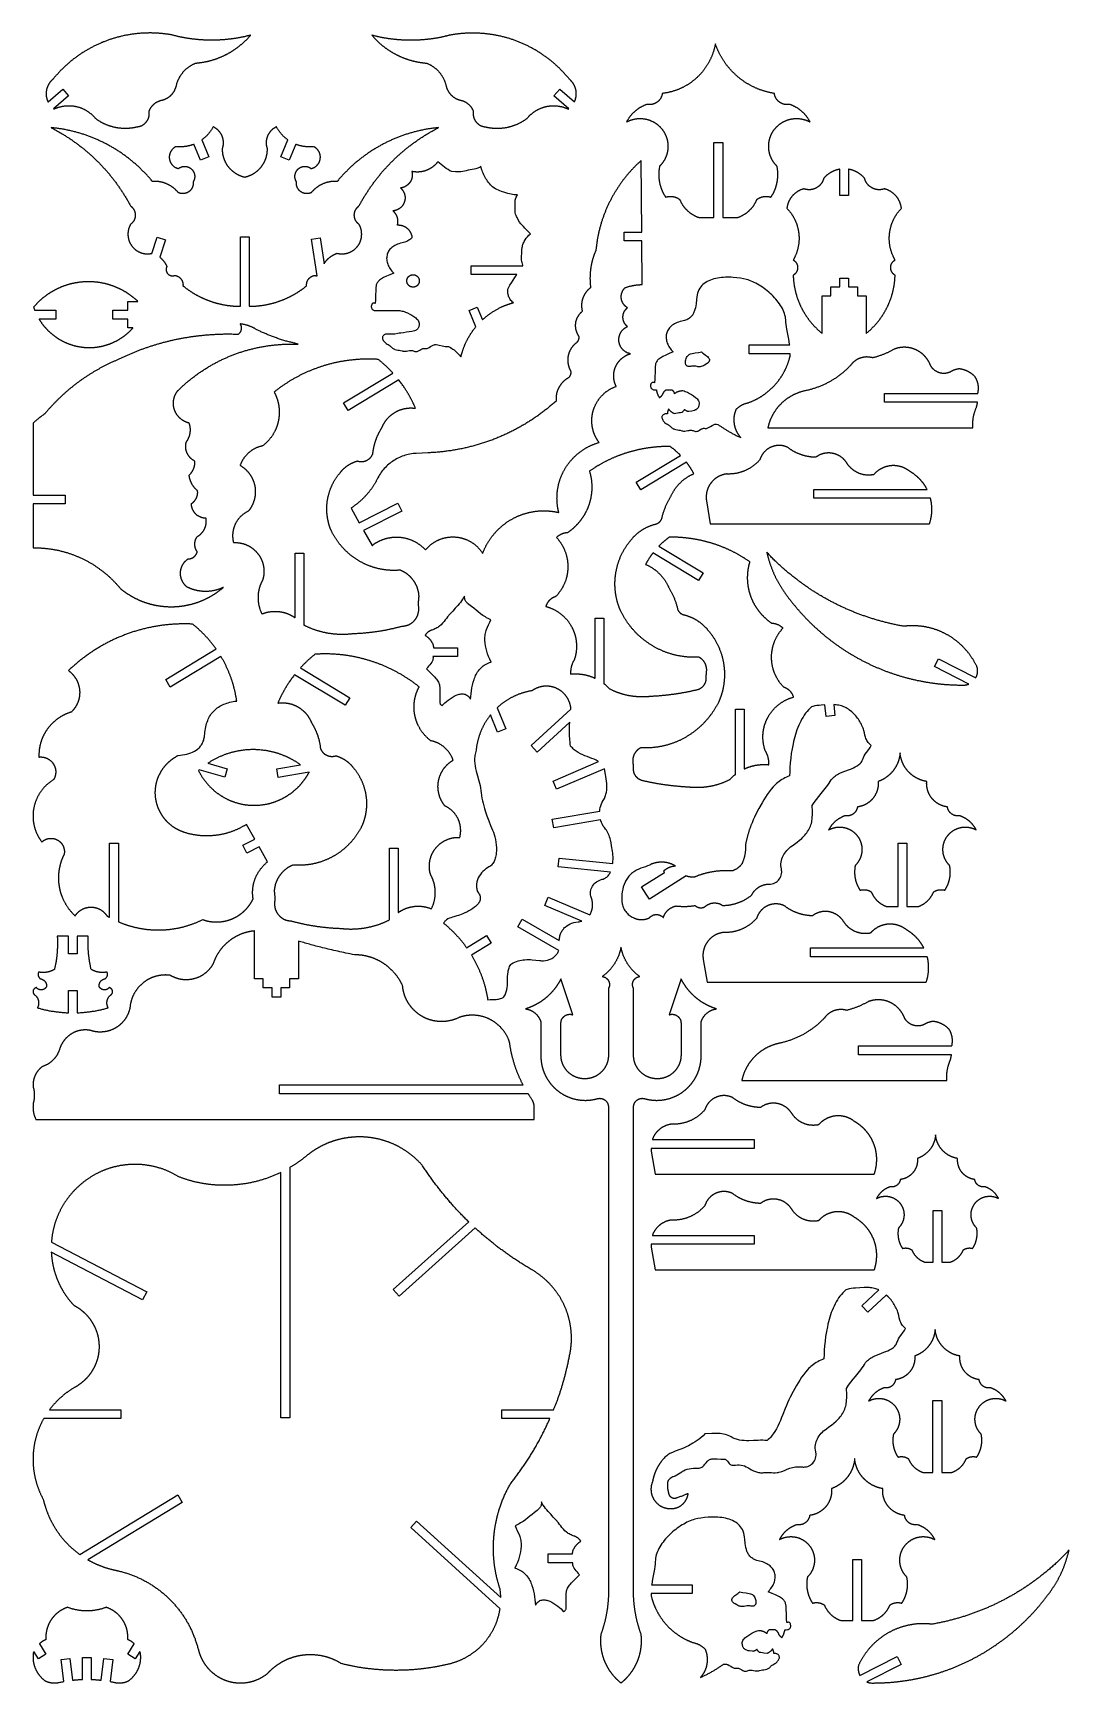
# Model space of a CAD drawing. Extents: x 205 to 567, y 321 to 897.
import ezdxf

# ---------------------------------------------------------------- set-up
doc = ezdxf.new("R2010")
doc.units = 0
doc.layers.add('Default_Layer', color=1, linetype='CONTINUOUS')

msp = doc.modelspace()

# ---------------------------------------------------------------- linework, layer by layer
at = {"layer": 'Default_Layer'}
for points in [[(210.51, 872.92), (215.66, 877.39), (217.68, 875.07), (212.47, 870.54), (212.53, 870.49), (212.62, 870.43), (212.77, 870.49), (212.91, 870.56), (213.05, 870.63), (213.2, 870.69), (213.35, 870.75), (213.5, 870.81), (213.65, 870.87), (213.8, 870.92), (213.95, 870.98), (214.11, 871.03), (214.26, 871.08), (214.42, 871.13), (214.58, 871.17), (214.74, 871.21), (214.9, 871.25), (215.06, 871.29), (215.23, 871.33), (215.39, 871.36), (215.55, 871.4), (215.72, 871.43), (215.89, 871.45), (216.05, 871.48), (216.22, 871.5), (216.39, 871.52), (216.56, 871.54), (216.73, 871.56), (216.91, 871.57), (217.08, 871.58), (217.25, 871.59), (217.43, 871.6), (217.6, 871.6), (217.78, 871.6), (217.95, 871.6), (218.12, 871.6), (218.3, 871.59), (218.47, 871.58), (218.64, 871.57), (218.81, 871.56), (218.98, 871.54), (219.15, 871.53), (219.32, 871.5), (219.49, 871.48), (219.65, 871.46), (219.82, 871.43), (219.99, 871.4), (220.15, 871.37), (220.31, 871.33), (220.48, 871.29), (220.64, 871.26), (220.8, 871.21), (220.96, 871.17), (221.12, 871.13), (221.28, 871.08), (221.44, 871.03), (221.59, 870.98), (221.75, 870.92), (221.9, 870.87), (222.06, 870.81), (222.21, 870.75), (222.36, 870.68), (222.51, 870.62), (222.66, 870.55), (222.81, 870.48), (222.96, 870.41), (223.11, 870.34), (223.25, 870.27), (223.4, 870.19), (223.54, 870.11), (223.68, 870.03), (223.82, 869.95), (223.96, 869.87), (224.1, 869.78), (224.23, 869.69), (224.37, 869.6), (224.5, 869.51), (224.64, 869.42), (224.77, 869.32), (224.9, 869.23), (225.03, 869.13), (225.16, 869.03), (225.28, 868.93), (225.41, 868.82), (225.53, 868.72), (225.65, 868.61), (225.77, 868.5), (225.89, 868.39), (226.01, 868.28), (226.13, 868.17), (226.24, 868.05), (226.35, 867.93), (226.47, 867.82), (226.58, 867.7), (226.68, 867.58), (226.79, 867.45), (226.9, 867.33), (227, 867.2), (227.14, 867.1), (227.27, 867), (227.41, 866.91), (227.55, 866.81), (227.69, 866.71), (227.83, 866.62), (227.97, 866.53), (228.12, 866.43), (228.26, 866.34), (228.4, 866.26), (228.55, 866.17), (228.7, 866.08), (228.85, 866), (228.99, 865.91), (229.14, 865.83), (229.3, 865.75), (229.45, 865.67), (229.6, 865.6), (229.75, 865.52), (229.91, 865.44), (230.06, 865.37), (230.22, 865.3), (230.38, 865.23), (230.54, 865.16), (230.69, 865.09), (230.85, 865.03), (231.02, 864.96), (231.18, 864.9), (231.34, 864.84), (231.5, 864.78), (231.67, 864.72), (231.83, 864.66), (232, 864.61), (232.16, 864.56), (232.33, 864.5), (232.5, 864.45), (232.67, 864.41), (232.84, 864.36), (233, 864.31), (233.18, 864.27), (233.35, 864.23), (233.52, 864.19), (233.69, 864.15), (233.86, 864.11), (234.04, 864.08), (234.21, 864.04), (234.39, 864.01), (234.56, 863.98), (234.74, 863.95), (234.92, 863.93), (235.1, 863.9), (235.27, 863.88), (235.45, 863.86), (235.63, 863.84), (235.81, 863.82), (235.99, 863.81), (236.17, 863.79), (236.35, 863.78), (236.54, 863.77), (236.72, 863.76), (236.9, 863.75), (237.09, 863.75), (237.27, 863.75), (237.45, 863.75), (237.59, 863.75), (237.73, 863.75), (237.87, 863.75), (238.01, 863.75), (238.15, 863.76), (238.28, 863.76), (238.42, 863.77), (238.56, 863.78), (238.69, 863.79), (238.83, 863.8), (238.97, 863.81), (239.1, 863.82), (239.23, 863.83), (239.37, 863.85), (239.5, 863.86), (239.63, 863.88), (239.76, 863.89), (239.9, 863.91), (240.03, 863.93), (240.16, 863.95), (240.28, 863.97), (240.41, 863.99), (240.54, 864.01), (240.67, 864.04), (240.79, 864.06), (240.91, 864.09), (241.04, 864.11), (241.16, 864.14), (241.28, 864.17), (241.4, 864.19), (241.52, 864.22), (241.64, 864.25), (241.7, 864.26), (241.76, 864.27), (241.83, 864.27), (241.89, 864.28), (241.95, 864.29), (242.01, 864.3), (242.07, 864.31), (242.13, 864.32), (242.19, 864.34), (242.25, 864.35), (242.31, 864.36), (242.37, 864.38), (242.43, 864.39), (242.48, 864.41), (242.54, 864.43), (242.6, 864.44), (242.66, 864.46), (242.71, 864.48), (242.77, 864.5), (242.83, 864.52), (242.88, 864.54), (242.94, 864.56), (242.99, 864.59), (243.05, 864.61), (243.1, 864.63), (243.16, 864.66), (243.21, 864.68), (243.26, 864.71), (243.32, 864.73), (243.37, 864.76), (243.42, 864.79), (243.47, 864.82), (243.52, 864.85), (243.57, 864.88), (243.63, 864.91), (243.68, 864.94), (243.77, 865), (243.87, 865.07), (243.97, 865.14), (244.06, 865.21), (244.15, 865.28), (244.24, 865.36), (244.33, 865.43), (244.42, 865.51), (244.5, 865.59), (244.58, 865.68), (244.66, 865.77), (244.74, 865.85), (244.81, 865.94), (244.89, 866.04), (244.94, 866.11), (245, 866.18), (245.05, 866.26), (245.1, 866.33), (245.15, 866.41), (245.2, 866.49), (245.24, 866.57), (245.29, 866.65), (245.33, 866.73), (245.37, 866.82), (245.41, 866.9), (245.45, 866.98), (245.49, 867.07), (245.52, 867.16), (245.56, 867.24), (245.59, 867.33), (245.62, 867.42), (245.65, 867.51), (245.67, 867.6), (245.7, 867.7), (245.72, 867.79), (245.74, 867.88), (245.76, 867.98), (245.78, 868.07), (245.79, 868.17), (245.81, 868.26), (245.82, 868.36), (245.83, 868.46), (245.84, 868.55), (245.84, 868.65), (245.84, 868.75), (245.84, 868.85), (245.84, 868.95), (245.84, 869.06), (245.83, 869.16), (245.83, 869.26), (245.82, 869.35), (245.81, 869.45), (245.79, 869.54), (245.78, 869.63), (245.81, 869.72), (245.85, 869.81), (245.88, 869.9), (245.92, 869.99), (245.96, 870.08), (246, 870.17), (246.04, 870.26), (246.08, 870.34), (246.13, 870.43), (246.17, 870.51), (246.22, 870.6), (246.27, 870.68), (246.32, 870.76), (246.37, 870.84), (246.42, 870.92), (246.47, 871), (246.52, 871.08), (246.58, 871.16), (246.63, 871.23), (246.69, 871.31), (246.75, 871.38), (246.81, 871.46), (246.87, 871.53), (246.93, 871.6), (246.99, 871.67), (247.06, 871.74), (247.12, 871.81), (247.19, 871.88), (247.26, 871.94), (247.32, 872.01), (247.39, 872.07), (247.46, 872.14), (247.54, 872.2), (247.61, 872.26), (247.68, 872.32), (247.75, 872.38), (247.83, 872.44), (247.91, 872.49), (247.98, 872.55), (248.06, 872.6), (248.14, 872.66), (248.22, 872.71), (248.3, 872.76), (248.38, 872.81), (248.46, 872.85), (248.55, 872.9), (248.63, 872.95), (248.71, 872.99), (248.8, 873.03), (248.89, 873.07), (248.97, 873.12), (249.06, 873.15), (249.15, 873.19), (249.24, 873.23), (249.33, 873.26), (249.42, 873.3), (249.51, 873.33), (249.6, 873.36), (249.7, 873.39), (249.79, 873.42), (249.89, 873.44), (249.98, 873.47), (250.08, 873.49), (250.17, 873.51), (250.29, 873.54), (250.41, 873.57), (250.53, 873.6), (250.64, 873.63), (250.76, 873.67), (250.87, 873.71), (250.99, 873.75), (251.1, 873.79), (251.21, 873.83), (251.32, 873.87), (251.43, 873.92), (251.54, 873.97), (251.65, 874.02), (251.75, 874.07), (251.86, 874.13), (251.96, 874.18), (252.07, 874.24), (252.17, 874.3), (252.27, 874.36), (252.37, 874.42), (252.47, 874.49), (252.56, 874.55), (252.66, 874.62), (252.76, 874.69), (252.85, 874.76), (252.94, 874.83), (253.03, 874.91), (253.12, 874.98), (253.21, 875.06), (253.3, 875.14), (253.38, 875.22), (253.46, 875.3), (253.55, 875.38), (253.63, 875.47), (253.71, 875.55), (253.78, 875.64), (253.86, 875.73), (253.94, 875.82), (254.01, 875.91), (254.08, 876), (254.15, 876.1), (254.22, 876.19), (254.29, 876.29), (254.35, 876.39), (254.42, 876.48), (254.48, 876.58), (254.54, 876.69), (254.6, 876.79), (254.65, 876.89), (254.71, 877), (254.76, 877.1), (254.81, 877.21), (254.86, 877.32), (254.91, 877.43), (254.96, 877.54), (255, 877.65), (255.04, 877.76), (255.08, 877.87), (255.12, 877.99), (255.16, 878.1), (255.19, 878.22), (255.23, 878.33), (255.26, 878.45), (255.29, 878.57), (255.33, 878.74), (255.37, 878.91), (255.41, 879.08), (255.46, 879.24), (255.51, 879.41), (255.57, 879.57), (255.62, 879.73), (255.68, 879.9), (255.74, 880.06), (255.8, 880.21), (255.86, 880.37), (255.93, 880.53), (256, 880.68), (256.07, 880.84), (256.14, 880.99), (256.22, 881.14), (256.3, 881.29), (256.38, 881.44), (256.46, 881.59), (256.54, 881.73), (256.63, 881.88), (256.72, 882.02), (256.81, 882.16), (256.9, 882.3), (256.99, 882.44), (257.09, 882.58), (257.19, 882.71), (257.29, 882.84), (257.39, 882.98), (257.5, 883.11), (257.6, 883.24), (257.71, 883.36), (257.82, 883.49), (257.93, 883.61), (258.04, 883.73), (258.16, 883.86), (258.28, 883.97), (258.4, 884.09), (258.52, 884.21), (258.64, 884.32), (258.76, 884.43), (258.89, 884.54), (259.02, 884.65), (259.15, 884.75), (259.28, 884.86), (259.41, 884.96), (259.54, 885.06), (259.68, 885.16), (259.82, 885.26), (259.96, 885.35), (260.1, 885.44), (260.24, 885.53), (260.38, 885.62), (260.53, 885.71), (260.67, 885.79), (260.82, 885.88), (260.97, 885.96), (261.12, 886.03), (261.27, 886.11), (261.43, 886.18), (261.58, 886.26), (261.74, 886.33), (261.89, 886.39), (262.05, 886.46), (262.23, 886.47), (262.41, 886.49), (262.59, 886.51), (262.77, 886.52), (262.95, 886.54), (263.13, 886.56), (263.31, 886.58), (263.49, 886.61), (263.66, 886.63), (263.84, 886.66), (264.02, 886.68), (264.19, 886.71), (264.37, 886.74), (264.54, 886.76), (264.72, 886.79), (264.89, 886.83), (265.07, 886.86), (265.24, 886.89), (265.42, 886.93), (265.59, 886.96), (265.76, 887), (265.93, 887.03), (266.11, 887.07), (266.28, 887.11), (266.45, 887.15), (266.62, 887.19), (266.79, 887.24), (266.96, 887.28), (267.13, 887.33), (267.3, 887.37), (267.47, 887.42), (267.63, 887.47), (267.8, 887.51), (267.97, 887.56), (268.13, 887.61), (268.3, 887.67), (268.47, 887.72), (268.63, 887.77), (268.8, 887.83), (268.96, 887.88), (269.12, 887.94), (269.29, 888), (269.45, 888.05), (269.61, 888.11), (269.78, 888.17), (269.94, 888.24), (270.1, 888.3), (270.26, 888.36), (270.42, 888.43), (270.58, 888.49), (270.74, 888.56), (270.89, 888.62), (271.05, 888.69), (271.21, 888.76), (271.37, 888.83), (271.52, 888.9), (271.68, 888.97), (271.83, 889.05), (271.99, 889.12), (272.14, 889.19), (272.3, 889.27), (272.45, 889.35), (272.6, 889.42), (272.75, 889.5), (272.91, 889.58), (273.06, 889.66), (273.21, 889.74), (273.36, 889.82), (273.51, 889.91), (273.66, 889.99), (273.8, 890.07), (273.95, 890.16), (274.1, 890.25), (274.24, 890.33), (274.39, 890.42), (274.54, 890.51), (274.68, 890.6), (274.82, 890.69), (274.97, 890.78), (275.11, 890.87), (275.25, 890.97), (275.39, 891.06), (275.54, 891.15), (275.68, 891.25), (275.82, 891.35), (275.96, 891.44), (276.09, 891.54), (276.23, 891.64), (276.37, 891.74), (276.51, 891.84), (276.64, 891.94), (276.78, 892.04), (276.91, 892.15), (277.05, 892.25), (277.18, 892.35), (277.31, 892.46), (277.45, 892.56), (277.58, 892.67), (277.71, 892.78), (277.84, 892.89), (277.97, 893), (278.1, 893.11), (278.23, 893.22), (278.35, 893.33), (278.48, 893.44), (278.61, 893.55), (278.73, 893.67), (278.86, 893.78), (278.98, 893.9), (279.1, 894.01), (279.23, 894.13), (279.35, 894.25), (279.47, 894.36), (279.59, 894.48), (279.71, 894.6), (279.83, 894.72), (279.95, 894.84), (280.07, 894.97), (280.19, 895.09), (280.3, 895.21), (280.42, 895.34), (280.53, 895.46), (280.65, 895.59), (280.76, 895.71), (280.87, 895.84), (280.99, 895.97), (281.1, 896.1), (281.21, 896.22), (281.02, 896.17), (280.82, 896.12), (280.63, 896.07), (280.44, 896.02), (280.24, 895.97), (280.04, 895.92), (279.85, 895.87), (279.65, 895.82), (279.45, 895.77), (279.25, 895.73), (279.05, 895.68), (278.85, 895.64), (278.65, 895.59), (278.45, 895.55), (278.24, 895.51), (278.04, 895.47), (277.84, 895.42), (277.63, 895.38), (277.42, 895.35), (277.22, 895.31), (277.01, 895.27), (276.8, 895.23), (276.59, 895.2), (276.38, 895.16), (276.17, 895.13), (275.96, 895.09), (275.75, 895.06), (275.54, 895.03), (275.33, 894.99), (275.12, 894.96), (274.9, 894.93), (274.69, 894.9), (274.47, 894.88), (274.26, 894.85), (274.04, 894.82), (273.83, 894.8), (273.61, 894.77), (273.39, 894.75), (273.17, 894.73), (272.96, 894.7), (272.74, 894.68), (272.52, 894.66), (272.3, 894.64), (272.08, 894.62), (271.86, 894.61), (271.64, 894.59), (271.42, 894.57), (271.19, 894.56), (270.97, 894.54), (270.75, 894.53), (270.53, 894.52), (270.3, 894.5), (270.08, 894.49), (269.86, 894.48), (269.63, 894.48), (269.41, 894.47), (269.18, 894.46), (268.96, 894.45), (268.73, 894.45), (268.51, 894.44), (268.28, 894.44), (268.05, 894.44), (267.83, 894.44), (267.6, 894.44), (267.37, 894.44), (267.15, 894.44), (266.92, 894.44), (266.7, 894.44), (266.47, 894.45), (266.24, 894.45), (266.02, 894.46), (265.79, 894.47), (265.57, 894.48), (265.35, 894.48), (265.12, 894.49), (264.9, 894.5), (264.68, 894.52), (264.45, 894.53), (264.23, 894.54), (264.01, 894.56), (263.79, 894.57), (263.56, 894.59), (263.34, 894.61), (263.12, 894.62), (262.9, 894.64), (262.68, 894.66), (262.46, 894.68), (262.25, 894.7), (262.03, 894.73), (261.81, 894.75), (261.59, 894.77), (261.38, 894.8), (261.16, 894.82), (260.94, 894.85), (260.73, 894.88), (260.51, 894.9), (260.3, 894.93), (260.09, 894.96), (259.87, 894.99), (259.66, 895.03), (259.45, 895.06), (259.24, 895.09), (259.03, 895.13), (258.82, 895.16), (258.61, 895.2), (258.4, 895.23), (258.19, 895.27), (257.98, 895.31), (257.78, 895.35), (257.57, 895.38), (257.37, 895.42), (257.16, 895.47), (256.96, 895.51), (256.76, 895.55), (256.55, 895.59), (256.35, 895.64), (256.15, 895.68), (255.95, 895.73), (255.75, 895.77), (255.55, 895.82), (255.35, 895.87), (255.16, 895.92), (254.96, 895.97), (254.77, 896.02), (254.57, 896.07), (254.38, 896.12), (254.19, 896.17), (253.99, 896.22), (253.77, 896.27), (253.54, 896.31), (253.31, 896.35), (253.08, 896.39), (252.85, 896.43), (252.61, 896.47), (252.38, 896.5), (252.14, 896.54), (251.9, 896.57), (251.65, 896.6), (251.41, 896.63), (251.17, 896.66), (250.92, 896.69), (250.67, 896.72), (250.42, 896.74), (250.17, 896.77), (249.92, 896.79), (249.67, 896.81), (249.41, 896.83), (249.16, 896.85), (248.9, 896.87), (248.64, 896.88), (248.39, 896.9), (248.13, 896.91), (247.87, 896.92), (247.61, 896.93), (247.35, 896.94), (247.08, 896.95), (246.82, 896.95), (246.56, 896.96), (246.3, 896.96), (246.03, 896.96), (245.71, 896.96), (245.4, 896.95), (245.08, 896.95), (244.76, 896.94), (244.44, 896.93), (244.13, 896.92), (243.81, 896.9), (243.5, 896.89), (243.18, 896.87), (242.87, 896.85), (242.56, 896.82), (242.25, 896.8), (241.93, 896.77), (241.62, 896.74), (241.31, 896.71), (241, 896.67), (240.69, 896.63), (240.39, 896.6), (240.08, 896.55), (239.77, 896.51), (239.46, 896.47), (239.16, 896.42), (238.85, 896.37), (238.55, 896.32), (238.25, 896.26), (237.94, 896.21), (237.64, 896.15), (237.34, 896.09), (237.04, 896.03), (236.74, 895.96), (236.44, 895.9), (236.14, 895.83), (235.84, 895.76), (235.55, 895.68), (235.25, 895.61), (234.96, 895.53), (234.66, 895.46), (234.37, 895.37), (234.07, 895.29), (233.78, 895.21), (233.49, 895.12), (233.2, 895.03), (232.91, 894.94), (232.62, 894.85), (232.34, 894.76), (232.05, 894.66), (231.76, 894.56), (231.48, 894.46), (231.19, 894.36), (230.91, 894.25), (230.63, 894.15), (230.35, 894.04), (230.07, 893.93), (229.79, 893.82), (229.51, 893.7), (229.23, 893.59), (228.95, 893.47), (228.68, 893.35), (228.4, 893.23), (228.13, 893.11), (227.86, 892.98), (227.59, 892.86), (227.32, 892.73), (227.05, 892.6), (226.78, 892.47), (226.51, 892.33), (226.24, 892.2), (225.98, 892.06), (225.71, 891.92), (225.45, 891.78), (225.19, 891.64), (224.93, 891.49), (224.67, 891.35), (224.41, 891.2), (224.15, 891.05), (223.89, 890.9), (223.64, 890.74), (223.38, 890.59), (223.13, 890.43), (222.88, 890.27), (222.62, 890.11), (222.37, 889.95), (222.12, 889.79), (221.88, 889.62), (221.63, 889.46), (221.38, 889.29), (221.14, 889.12), (220.9, 888.95), (220.66, 888.78), (220.41, 888.6), (220.18, 888.42), (219.94, 888.25), (219.7, 888.07), (219.46, 887.89), (219.23, 887.7), (219, 887.52), (218.76, 887.33), (218.53, 887.15), (218.3, 886.96), (218.08, 886.77), (217.85, 886.57), (217.62, 886.38), (217.4, 886.18), (217.18, 885.99), (216.96, 885.79), (216.73, 885.59), (216.52, 885.39), (216.3, 885.19), (216.08, 884.98), (215.87, 884.78), (215.65, 884.57), (215.44, 884.36), (215.23, 884.15), (215.02, 883.94), (214.81, 883.73), (214.61, 883.51), (214.4, 883.3), (214.2, 883.08), (214, 882.86), (213.8, 882.64), (213.6, 882.42), (213.4, 882.2), (213.2, 881.98), (213.01, 881.75), (212.81, 881.52), (212.62, 881.3), (212.43, 881.07), (212.24, 880.84), (212.17, 880.78), (212.11, 880.72), (212.04, 880.66), (211.97, 880.6), (211.91, 880.54), (211.84, 880.48), (211.78, 880.42), (211.72, 880.35), (211.66, 880.29), (211.6, 880.22), (211.54, 880.16), (211.48, 880.09), (211.42, 880.03), (211.36, 879.96), (211.31, 879.89), (211.25, 879.82), (211.2, 879.75), (211.14, 879.68), (211.09, 879.61), (211.04, 879.53), (210.99, 879.46), (210.94, 879.39), (210.89, 879.31), (210.84, 879.24), (210.8, 879.16), (210.75, 879.09), (210.71, 879.01), (210.66, 878.93), (210.62, 878.85), (210.58, 878.77), (210.54, 878.69), (210.5, 878.61), (210.46, 878.53), (210.43, 878.45), (210.39, 878.37), (210.35, 878.29), (210.32, 878.2), (210.29, 878.12), (210.26, 878.04), (210.23, 877.95), (210.2, 877.87), (210.17, 877.78), (210.14, 877.69), (210.11, 877.61), (210.09, 877.52), (210.07, 877.43), (210.04, 877.34), (210.02, 877.25), (210, 877.16), (209.98, 877.07), (209.97, 876.98), (209.95, 876.89), (209.94, 876.8), (209.92, 876.71), (209.91, 876.62), (209.9, 876.53), (209.89, 876.43), (209.88, 876.34), (209.87, 876.25), (209.87, 876.15), (209.86, 876.06), (209.86, 875.97), (209.86, 875.87), (209.86, 875.78), (209.86, 875.68), (209.86, 875.58), (209.86, 875.49), (209.87, 875.39), (209.87, 875.29), (209.88, 875.2), (209.89, 875.1), (209.9, 875.01), (209.91, 874.91), (209.92, 874.82), (209.94, 874.73), (209.95, 874.63), (209.97, 874.54), (209.99, 874.45), (210.01, 874.36), (210.03, 874.27), (210.05, 874.18), (210.07, 874.09), (210.1, 874), (210.12, 873.91), (210.15, 873.83), (210.18, 873.74), (210.21, 873.65), (210.24, 873.57), (210.27, 873.48), (210.3, 873.4), (210.33, 873.32), (210.37, 873.24), (210.4, 873.15), (210.44, 873.07), (210.47, 872.99), (210.51, 872.92)], [(394.16, 872.89), (394.2, 872.97), (394.24, 873.05), (394.28, 873.13), (394.31, 873.21), (394.35, 873.29), (394.38, 873.38), (394.41, 873.46), (394.44, 873.55), (394.47, 873.63), (394.5, 873.72), (394.53, 873.8), (394.55, 873.89), (394.58, 873.98), (394.6, 874.07), (394.63, 874.16), (394.65, 874.25), (394.67, 874.34), (394.69, 874.43), (394.71, 874.52), (394.72, 874.61), (394.74, 874.7), (394.75, 874.8), (394.77, 874.89), (394.78, 874.98), (394.79, 875.08), (394.8, 875.17), (394.8, 875.27), (394.81, 875.37), (394.81, 875.46), (394.82, 875.56), (394.82, 875.66), (394.82, 875.75), (394.82, 875.85), (394.82, 875.94), (394.82, 876.04), (394.81, 876.13), (394.8, 876.23), (394.8, 876.32), (394.79, 876.41), (394.78, 876.5), (394.77, 876.6), (394.76, 876.69), (394.74, 876.78), (394.73, 876.87), (394.71, 876.96), (394.69, 877.05), (394.67, 877.14), (394.65, 877.23), (394.63, 877.32), (394.61, 877.41), (394.59, 877.5), (394.56, 877.58), (394.54, 877.67), (394.51, 877.76), (394.48, 877.84), (394.45, 877.93), (394.42, 878.01), (394.39, 878.1), (394.36, 878.18), (394.32, 878.26), (394.29, 878.35), (394.25, 878.43), (394.21, 878.51), (394.18, 878.59), (394.14, 878.67), (394.1, 878.75), (394.06, 878.83), (394.01, 878.91), (393.97, 878.99), (393.92, 879.06), (393.88, 879.14), (393.83, 879.21), (393.79, 879.29), (393.74, 879.36), (393.69, 879.44), (393.64, 879.51), (393.58, 879.58), (393.53, 879.66), (393.48, 879.73), (393.42, 879.8), (393.37, 879.87), (393.31, 879.93), (393.26, 880), (393.2, 880.07), (393.14, 880.14), (393.08, 880.2), (393.02, 880.27), (392.96, 880.33), (392.9, 880.39), (392.83, 880.46), (392.77, 880.52), (392.7, 880.58), (392.64, 880.64), (392.57, 880.7), (392.5, 880.75), (392.44, 880.81), (392.25, 881.04), (392.06, 881.27), (391.86, 881.5), (391.67, 881.73), (391.48, 881.95), (391.28, 882.18), (391.08, 882.4), (390.88, 882.62), (390.68, 882.84), (390.48, 883.06), (390.27, 883.28), (390.07, 883.49), (389.86, 883.7), (389.66, 883.92), (389.45, 884.13), (389.24, 884.34), (389.02, 884.55), (388.81, 884.75), (388.59, 884.96), (388.38, 885.16), (388.16, 885.37), (387.94, 885.57), (387.72, 885.77), (387.5, 885.97), (387.28, 886.16), (387.05, 886.36), (386.83, 886.55), (386.6, 886.74), (386.37, 886.93), (386.14, 887.12), (385.91, 887.31), (385.68, 887.5), (385.45, 887.68), (385.21, 887.86), (384.98, 888.04), (384.74, 888.22), (384.5, 888.4), (384.26, 888.58), (384.02, 888.75), (383.78, 888.93), (383.54, 889.1), (383.29, 889.27), (383.05, 889.44), (382.8, 889.6), (382.55, 889.77), (382.3, 889.93), (382.05, 890.09), (381.8, 890.25), (381.55, 890.41), (381.3, 890.57), (381.04, 890.72), (380.79, 890.87), (380.53, 891.03), (380.27, 891.18), (380.01, 891.32), (379.75, 891.47), (379.49, 891.61), (379.23, 891.76), (378.96, 891.9), (378.7, 892.04), (378.43, 892.17), (378.17, 892.31), (377.9, 892.44), (377.63, 892.58), (377.36, 892.71), (377.09, 892.83), (376.82, 892.96), (376.55, 893.09), (376.27, 893.21), (376, 893.33), (375.72, 893.45), (375.45, 893.57), (375.17, 893.68), (374.89, 893.8), (374.61, 893.91), (374.33, 894.02), (374.05, 894.12), (373.77, 894.23), (373.48, 894.33), (373.2, 894.44), (372.91, 894.54), (372.63, 894.64), (372.34, 894.73), (372.05, 894.83), (371.76, 894.92), (371.48, 895.01), (371.19, 895.1), (370.89, 895.18), (370.6, 895.27), (370.31, 895.35), (370.02, 895.43), (369.72, 895.51), (369.43, 895.59), (369.13, 895.66), (368.83, 895.73), (368.54, 895.8), (368.24, 895.87), (367.94, 895.94), (367.64, 896), (367.34, 896.07), (367.04, 896.13), (366.73, 896.18), (366.43, 896.24), (366.13, 896.29), (365.82, 896.35), (365.52, 896.4), (365.21, 896.44), (364.91, 896.49), (364.6, 896.53), (364.29, 896.57), (363.98, 896.61), (363.67, 896.65), (363.36, 896.68), (363.05, 896.72), (362.74, 896.75), (362.43, 896.77), (362.12, 896.8), (361.81, 896.82), (361.49, 896.84), (361.18, 896.86), (360.86, 896.88), (360.55, 896.9), (360.23, 896.91), (359.92, 896.92), (359.6, 896.93), (359.28, 896.93), (358.96, 896.94), (358.64, 896.94), (358.38, 896.94), (358.12, 896.93), (357.85, 896.93), (357.59, 896.92), (357.33, 896.92), (357.07, 896.91), (356.81, 896.9), (356.55, 896.89), (356.29, 896.87), (356.03, 896.86), (355.78, 896.84), (355.52, 896.83), (355.26, 896.81), (355.01, 896.79), (354.76, 896.77), (354.51, 896.74), (354.25, 896.72), (354.01, 896.69), (353.76, 896.67), (353.51, 896.64), (353.27, 896.61), (353.02, 896.58), (352.78, 896.55), (352.54, 896.51), (352.3, 896.48), (352.06, 896.44), (351.83, 896.41), (351.6, 896.37), (351.36, 896.33), (351.14, 896.29), (350.91, 896.24), (350.68, 896.2), (350.49, 896.15), (350.3, 896.1), (350.1, 896.04), (349.91, 895.99), (349.71, 895.94), (349.52, 895.89), (349.32, 895.85), (349.12, 895.8), (348.93, 895.75), (348.73, 895.7), (348.53, 895.66), (348.33, 895.61), (348.12, 895.57), (347.92, 895.53), (347.72, 895.48), (347.51, 895.44), (347.31, 895.4), (347.11, 895.36), (346.9, 895.32), (346.69, 895.28), (346.49, 895.25), (346.28, 895.21), (346.07, 895.17), (345.86, 895.14), (345.65, 895.1), (345.44, 895.07), (345.23, 895.04), (345.02, 895), (344.8, 894.97), (344.59, 894.94), (344.38, 894.91), (344.16, 894.88), (343.95, 894.85), (343.73, 894.83), (343.52, 894.8), (343.3, 894.77), (343.08, 894.75), (342.87, 894.73), (342.65, 894.7), (342.43, 894.68), (342.21, 894.66), (341.99, 894.64), (341.77, 894.62), (341.55, 894.6), (341.33, 894.58), (341.11, 894.57), (340.89, 894.55), (340.67, 894.53), (340.45, 894.52), (340.22, 894.51), (340, 894.49), (339.78, 894.48), (339.55, 894.47), (339.33, 894.46), (339.11, 894.45), (338.88, 894.44), (338.66, 894.44), (338.43, 894.43), (338.21, 894.43), (337.98, 894.42), (337.76, 894.42), (337.53, 894.42), (337.3, 894.41), (337.08, 894.41), (336.85, 894.41), (336.62, 894.42), (336.4, 894.42), (336.17, 894.42), (335.94, 894.43), (335.72, 894.43), (335.49, 894.44), (335.27, 894.44), (335.04, 894.45), (334.82, 894.46), (334.6, 894.47), (334.37, 894.48), (334.15, 894.49), (333.93, 894.51), (333.7, 894.52), (333.48, 894.53), (333.26, 894.55), (333.04, 894.57), (332.82, 894.58), (332.6, 894.6), (332.38, 894.62), (332.16, 894.64), (331.94, 894.66), (331.72, 894.68), (331.5, 894.7), (331.28, 894.73), (331.07, 894.75), (330.85, 894.77), (330.63, 894.8), (330.42, 894.83), (330.2, 894.85), (329.99, 894.88), (329.77, 894.91), (329.56, 894.94), (329.35, 894.97), (329.14, 895), (328.92, 895.04), (328.71, 895.07), (328.5, 895.1), (328.29, 895.14), (328.08, 895.17), (327.87, 895.21), (327.67, 895.25), (327.46, 895.28), (327.25, 895.32), (327.05, 895.36), (326.84, 895.4), (326.64, 895.44), (326.43, 895.48), (326.23, 895.53), (326.03, 895.57), (325.83, 895.61), (325.62, 895.66), (325.42, 895.7), (325.23, 895.75), (325.03, 895.8), (324.83, 895.85), (324.63, 895.89), (324.44, 895.94), (324.24, 895.99), (324.05, 896.04), (323.85, 896.1), (323.66, 896.15), (323.47, 896.2), (323.58, 896.07), (323.69, 895.94), (323.8, 895.82), (323.92, 895.69), (324.03, 895.56), (324.14, 895.44), (324.26, 895.31), (324.37, 895.19), (324.49, 895.07), (324.61, 894.94), (324.73, 894.82), (324.85, 894.7), (324.96, 894.58), (325.08, 894.46), (325.21, 894.34), (325.33, 894.22), (325.45, 894.11), (325.57, 893.99), (325.7, 893.87), (325.82, 893.76), (325.94, 893.64), (326.07, 893.53), (326.2, 893.42), (326.32, 893.31), (326.45, 893.19), (326.58, 893.08), (326.71, 892.97), (326.84, 892.86), (326.97, 892.76), (327.1, 892.65), (327.23, 892.54), (327.36, 892.44), (327.5, 892.33), (327.63, 892.23), (327.76, 892.12), (327.9, 892.02), (328.03, 891.92), (328.17, 891.82), (328.31, 891.72), (328.45, 891.62), (328.58, 891.52), (328.72, 891.42), (328.86, 891.32), (329, 891.23), (329.14, 891.13), (329.28, 891.04), (329.42, 890.94), (329.57, 890.85), (329.71, 890.76), (329.85, 890.67), (330, 890.58), (330.14, 890.49), (330.29, 890.4), (330.43, 890.31), (330.58, 890.22), (330.73, 890.14), (330.87, 890.05), (331.02, 889.97), (331.17, 889.88), (331.32, 889.8), (331.47, 889.72), (331.62, 889.64), (331.77, 889.56), (331.92, 889.48), (332.07, 889.4), (332.23, 889.32), (332.38, 889.25), (332.53, 889.17), (332.69, 889.1), (332.84, 889.02), (333, 888.95), (333.15, 888.88), (333.31, 888.81), (333.47, 888.74), (333.62, 888.67), (333.78, 888.6), (333.94, 888.53), (334.1, 888.47), (334.26, 888.4), (334.42, 888.34), (334.58, 888.28), (334.74, 888.21), (334.9, 888.15), (335.06, 888.09), (335.23, 888.03), (335.39, 887.97), (335.55, 887.92), (335.72, 887.86), (335.88, 887.8), (336.05, 887.75), (336.21, 887.7), (336.38, 887.64), (336.54, 887.59), (336.71, 887.54), (336.88, 887.49), (337.04, 887.44), (337.21, 887.39), (337.38, 887.35), (337.55, 887.3), (337.72, 887.26), (337.89, 887.21), (338.06, 887.17), (338.23, 887.13), (338.4, 887.09), (338.57, 887.05), (338.74, 887.01), (338.92, 886.97), (339.09, 886.94), (339.26, 886.9), (339.43, 886.87), (339.61, 886.83), (339.78, 886.8), (339.96, 886.77), (340.13, 886.74), (340.31, 886.71), (340.48, 886.68), (340.66, 886.66), (340.84, 886.63), (341.01, 886.61), (341.19, 886.58), (341.37, 886.56), (341.55, 886.54), (341.73, 886.52), (341.91, 886.5), (342.08, 886.48), (342.26, 886.47), (342.44, 886.45), (342.62, 886.43), (342.78, 886.37), (342.94, 886.3), (343.1, 886.23), (343.25, 886.16), (343.4, 886.09), (343.56, 886.01), (343.71, 885.93), (343.86, 885.85), (344, 885.77), (344.15, 885.69), (344.3, 885.6), (344.44, 885.51), (344.58, 885.42), (344.72, 885.33), (344.86, 885.23), (345, 885.14), (345.13, 885.04), (345.27, 884.94), (345.4, 884.84), (345.53, 884.73), (345.66, 884.63), (345.79, 884.52), (345.91, 884.41), (346.04, 884.3), (346.16, 884.18), (346.28, 884.07), (346.4, 883.95), (346.52, 883.83), (346.63, 883.71), (346.75, 883.59), (346.86, 883.47), (346.97, 883.34), (347.08, 883.21), (347.18, 883.08), (347.29, 882.95), (347.39, 882.82), (347.49, 882.69), (347.59, 882.55), (347.68, 882.42), (347.78, 882.28), (347.87, 882.14), (347.96, 882), (348.05, 881.85), (348.13, 881.71), (348.22, 881.56), (348.3, 881.42), (348.38, 881.27), (348.46, 881.12), (348.53, 880.97), (348.61, 880.81), (348.68, 880.66), (348.75, 880.51), (348.81, 880.35), (348.88, 880.19), (348.94, 880.03), (349, 879.87), (349.06, 879.71), (349.11, 879.55), (349.16, 879.38), (349.21, 879.22), (349.26, 879.05), (349.31, 878.89), (349.35, 878.72), (349.39, 878.55), (349.42, 878.43), (349.45, 878.31), (349.48, 878.19), (349.52, 878.08), (349.55, 877.96), (349.59, 877.85), (349.63, 877.74), (349.68, 877.62), (349.72, 877.51), (349.77, 877.4), (349.81, 877.29), (349.86, 877.19), (349.91, 877.08), (349.97, 876.97), (350.02, 876.87), (350.08, 876.77), (350.14, 876.66), (350.2, 876.56), (350.26, 876.46), (350.32, 876.36), (350.39, 876.26), (350.46, 876.17), (350.53, 876.07), (350.6, 875.98), (350.67, 875.89), (350.74, 875.8), (350.82, 875.71), (350.89, 875.62), (350.97, 875.53), (351.05, 875.44), (351.13, 875.36), (351.21, 875.28), (351.3, 875.2), (351.38, 875.12), (351.47, 875.04), (351.56, 874.96), (351.65, 874.88), (351.74, 874.81), (351.83, 874.74), (351.92, 874.67), (352.02, 874.6), (352.11, 874.53), (352.21, 874.46), (352.31, 874.4), (352.41, 874.34), (352.51, 874.28), (352.61, 874.22), (352.71, 874.16), (352.82, 874.1), (352.92, 874.05), (353.03, 874), (353.14, 873.95), (353.25, 873.9), (353.35, 873.85), (353.47, 873.81), (353.58, 873.76), (353.69, 873.72), (353.8, 873.68), (353.92, 873.65), (354.03, 873.61), (354.15, 873.58), (354.27, 873.55), (354.39, 873.52), (354.5, 873.49), (354.6, 873.47), (354.7, 873.44), (354.79, 873.42), (354.89, 873.39), (354.98, 873.36), (355.07, 873.34), (355.16, 873.31), (355.26, 873.27), (355.35, 873.24), (355.44, 873.2), (355.53, 873.17), (355.62, 873.13), (355.7, 873.09), (355.79, 873.05), (355.88, 873.01), (355.96, 872.97), (356.05, 872.92), (356.13, 872.88), (356.21, 872.83), (356.3, 872.78), (356.38, 872.73), (356.46, 872.68), (356.54, 872.63), (356.62, 872.58), (356.69, 872.53), (356.77, 872.47), (356.85, 872.41), (356.92, 872.36), (357, 872.3), (357.07, 872.24), (357.14, 872.18), (357.21, 872.11), (357.28, 872.05), (357.35, 871.99), (357.42, 871.92), (357.49, 871.85), (357.55, 871.79), (357.62, 871.72), (357.68, 871.65), (357.75, 871.58), (357.81, 871.51), (357.87, 871.43), (357.93, 871.36), (357.99, 871.29), (358.04, 871.21), (358.1, 871.13), (358.15, 871.06), (358.21, 870.98), (358.26, 870.9), (358.31, 870.82), (358.36, 870.74), (358.41, 870.66), (358.46, 870.57), (358.51, 870.49), (358.55, 870.4), (358.59, 870.32), (358.64, 870.23), (358.68, 870.15), (358.72, 870.06), (358.76, 869.97), (358.79, 869.88), (358.83, 869.79), (358.87, 869.7), (358.9, 869.61), (358.88, 869.52), (358.87, 869.43), (358.86, 869.33), (358.85, 869.23), (358.84, 869.13), (358.84, 869.03), (358.83, 868.93), (358.83, 868.83), (358.83, 868.73), (358.84, 868.63), (358.84, 868.53), (358.85, 868.43), (358.86, 868.34), (358.87, 868.24), (358.88, 868.14), (358.9, 868.05), (358.92, 867.95), (358.93, 867.86), (358.96, 867.77), (358.98, 867.67), (359, 867.58), (359.03, 867.49), (359.06, 867.4), (359.09, 867.31), (359.12, 867.22), (359.15, 867.13), (359.19, 867.05), (359.22, 866.96), (359.26, 866.88), (359.3, 866.79), (359.35, 866.71), (359.39, 866.63), (359.43, 866.55), (359.48, 866.47), (359.53, 866.39), (359.58, 866.31), (359.63, 866.23), (359.68, 866.16), (359.73, 866.09), (359.79, 866.01), (359.86, 865.92), (359.94, 865.83), (360.02, 865.74), (360.1, 865.66), (360.18, 865.57), (360.26, 865.49), (360.35, 865.41), (360.44, 865.33), (360.53, 865.26), (360.62, 865.18), (360.71, 865.11), (360.81, 865.04), (360.9, 864.98), (361, 864.91), (361.05, 864.88), (361.1, 864.85), (361.15, 864.82), (361.2, 864.79), (361.26, 864.77), (361.31, 864.74), (361.36, 864.71), (361.41, 864.68), (361.47, 864.66), (361.52, 864.63), (361.57, 864.61), (361.63, 864.59), (361.68, 864.56), (361.74, 864.54), (361.79, 864.52), (361.85, 864.5), (361.91, 864.48), (361.96, 864.46), (362.02, 864.44), (362.08, 864.42), (362.14, 864.4), (362.19, 864.39), (362.25, 864.37), (362.31, 864.35), (362.37, 864.34), (362.43, 864.33), (362.49, 864.31), (362.55, 864.3), (362.61, 864.29), (362.67, 864.28), (362.73, 864.27), (362.79, 864.26), (362.85, 864.25), (362.91, 864.24), (362.97, 864.24), (363.04, 864.23), (363.15, 864.2), (363.27, 864.17), (363.39, 864.14), (363.52, 864.12), (363.64, 864.09), (363.76, 864.06), (363.89, 864.04), (364.01, 864.01), (364.14, 863.99), (364.27, 863.97), (364.39, 863.95), (364.52, 863.93), (364.65, 863.91), (364.78, 863.89), (364.91, 863.87), (365.04, 863.85), (365.18, 863.84), (365.31, 863.82), (365.44, 863.81), (365.58, 863.8), (365.71, 863.79), (365.85, 863.77), (365.98, 863.77), (366.12, 863.76), (366.26, 863.75), (366.39, 863.74), (366.53, 863.74), (366.67, 863.73), (366.81, 863.73), (366.94, 863.72), (367.08, 863.72), (367.22, 863.72), (367.41, 863.72), (367.59, 863.73), (367.77, 863.73), (367.96, 863.74), (368.14, 863.75), (368.32, 863.76), (368.5, 863.77), (368.68, 863.78), (368.86, 863.8), (369.04, 863.82), (369.22, 863.84), (369.4, 863.86), (369.58, 863.88), (369.76, 863.9), (369.94, 863.93), (370.11, 863.96), (370.29, 863.99), (370.46, 864.02), (370.64, 864.05), (370.81, 864.09), (370.99, 864.13), (371.16, 864.16), (371.33, 864.21), (371.5, 864.25), (371.67, 864.29), (371.84, 864.34), (372.01, 864.38), (372.18, 864.43), (372.35, 864.48), (372.51, 864.53), (372.68, 864.59), (372.85, 864.64), (373.01, 864.7), (373.17, 864.76), (373.34, 864.82), (373.5, 864.88), (373.66, 864.94), (373.82, 865), (373.98, 865.07), (374.14, 865.14), (374.3, 865.21), (374.46, 865.28), (374.61, 865.35), (374.77, 865.42), (374.92, 865.5), (375.08, 865.57), (375.23, 865.65), (375.38, 865.73), (375.53, 865.81), (375.68, 865.89), (375.83, 865.97), (375.98, 866.06), (376.13, 866.15), (376.27, 866.23), (376.42, 866.32), (376.56, 866.41), (376.7, 866.5), (376.85, 866.6), (376.99, 866.69), (377.13, 866.79), (377.27, 866.88), (377.4, 866.98), (377.54, 867.08), (377.68, 867.18), (377.78, 867.31), (377.89, 867.43), (377.99, 867.55), (378.1, 867.67), (378.21, 867.79), (378.32, 867.91), (378.44, 868.03), (378.55, 868.14), (378.67, 868.26), (378.78, 868.37), (378.9, 868.48), (379.02, 868.59), (379.15, 868.69), (379.27, 868.8), (379.39, 868.9), (379.52, 869), (379.65, 869.1), (379.78, 869.2), (379.91, 869.3), (380.04, 869.39), (380.17, 869.49), (380.31, 869.58), (380.44, 869.67), (380.58, 869.76), (380.72, 869.84), (380.86, 869.93), (381, 870.01), (381.14, 870.09), (381.28, 870.17), (381.43, 870.24), (381.57, 870.32), (381.72, 870.39), (381.86, 870.46), (382.01, 870.53), (382.16, 870.6), (382.31, 870.66), (382.47, 870.72), (382.62, 870.78), (382.77, 870.84), (382.93, 870.9), (383.08, 870.95), (383.24, 871), (383.4, 871.05), (383.56, 871.1), (383.72, 871.15), (383.88, 871.19), (384.04, 871.23), (384.2, 871.27), (384.36, 871.31), (384.53, 871.34), (384.69, 871.38), (384.86, 871.41), (385.02, 871.43), (385.19, 871.46), (385.36, 871.48), (385.53, 871.5), (385.7, 871.52), (385.87, 871.54), (386.04, 871.55), (386.21, 871.56), (386.38, 871.57), (386.55, 871.58), (386.73, 871.58), (386.9, 871.58), (387.07, 871.58), (387.25, 871.58), (387.42, 871.57), (387.6, 871.56), (387.77, 871.55), (387.94, 871.54), (388.11, 871.52), (388.28, 871.5), (388.45, 871.48), (388.62, 871.46), (388.79, 871.43), (388.96, 871.4), (389.12, 871.37), (389.29, 871.34), (389.45, 871.31), (389.61, 871.27), (389.78, 871.23), (389.94, 871.19), (390.1, 871.15), (390.25, 871.1), (390.41, 871.05), (390.57, 871.01), (390.72, 870.95), (390.88, 870.9), (391.03, 870.84), (391.18, 870.79), (391.33, 870.73), (391.48, 870.67), (391.62, 870.6), (391.77, 870.54), (391.91, 870.47), (392.05, 870.4), (392.15, 870.47), (392.21, 870.52), (387, 875.04), (389.02, 877.36), (394.16, 872.89)], [(442.83, 832.61), (442.83, 858.72), (445.9, 858.72), (445.9, 832.61), (451.15, 832.61), (451.3, 832.66), (451.44, 832.71), (451.58, 832.76), (451.72, 832.82), (451.86, 832.88), (452, 832.94), (452.14, 833), (452.27, 833.06), (452.41, 833.12), (452.54, 833.19), (452.67, 833.26), (452.81, 833.33), (452.94, 833.4), (453.07, 833.47), (453.19, 833.55), (453.32, 833.62), (453.45, 833.7), (453.57, 833.78), (453.7, 833.86), (453.82, 833.94), (453.94, 834.02), (454.06, 834.11), (454.18, 834.2), (454.3, 834.28), (454.41, 834.37), (454.53, 834.47), (454.64, 834.56), (454.76, 834.65), (454.87, 834.75), (454.98, 834.85), (455.09, 834.94), (455.19, 835.04), (455.3, 835.15), (455.41, 835.25), (455.51, 835.35), (455.61, 835.46), (455.71, 835.56), (455.81, 835.67), (455.91, 835.78), (456, 835.89), (456.1, 836.01), (456.19, 836.12), (456.29, 836.23), (456.38, 836.35), (456.47, 836.47), (456.55, 836.59), (456.64, 836.71), (456.72, 836.83), (456.81, 836.95), (456.89, 837.07), (456.97, 837.2), (457.05, 837.32), (457.12, 837.45), (457.2, 837.58), (457.27, 837.71), (457.34, 837.84), (457.41, 837.97), (457.48, 838.1), (457.55, 838.24), (457.62, 838.37), (457.68, 838.51), (457.74, 838.64), (457.8, 838.78), (457.86, 838.92), (457.95, 838.98), (458.03, 839.04), (458.12, 839.1), (458.21, 839.15), (458.3, 839.2), (458.39, 839.26), (458.48, 839.31), (458.57, 839.36), (458.67, 839.4), (458.76, 839.45), (458.86, 839.49), (458.95, 839.53), (459.05, 839.57), (459.15, 839.61), (459.25, 839.65), (459.35, 839.68), (459.46, 839.72), (459.56, 839.75), (459.66, 839.78), (459.77, 839.8), (459.87, 839.83), (459.98, 839.85), (460.09, 839.87), (460.2, 839.89), (460.3, 839.91), (460.41, 839.92), (460.52, 839.93), (460.63, 839.94), (460.75, 839.95), (460.86, 839.96), (460.97, 839.96), (461.08, 839.96), (461.19, 839.96), (461.3, 839.96), (461.41, 839.95), (461.52, 839.94), (461.63, 839.93), (461.73, 839.92), (461.84, 839.91), (461.94, 839.89), (462.04, 839.88), (462.15, 839.86), (462.25, 839.84), (462.35, 839.82), (462.44, 839.79), (462.54, 839.77), (462.63, 839.74), (462.73, 839.71), (462.8, 839.81), (462.87, 839.92), (462.94, 840.02), (463, 840.13), (463.07, 840.24), (463.14, 840.34), (463.2, 840.45), (463.26, 840.56), (463.33, 840.67), (463.39, 840.78), (463.45, 840.89), (463.51, 841), (463.57, 841.11), (463.63, 841.23), (463.69, 841.34), (463.74, 841.46), (463.8, 841.57), (463.85, 841.69), (463.9, 841.8), (463.96, 841.92), (464.01, 842.04), (464.06, 842.15), (464.11, 842.27), (464.15, 842.39), (464.2, 842.51), (464.25, 842.63), (464.29, 842.75), (464.34, 842.88), (464.38, 843), (464.42, 843.12), (464.46, 843.24), (464.5, 843.37), (464.54, 843.49), (464.57, 843.62), (464.61, 843.74), (464.65, 843.87), (464.68, 844), (464.71, 844.12), (464.74, 844.25), (464.77, 844.38), (464.8, 844.51), (464.83, 844.64), (464.86, 844.76), (464.88, 844.89), (464.91, 845.02), (464.93, 845.16), (464.95, 845.29), (464.97, 845.42), (464.99, 845.55), (465.01, 845.68), (465.03, 845.82), (465.05, 845.95), (465.06, 846.08), (465.07, 846.22), (465.09, 846.35), (465.1, 846.49), (465.11, 846.62), (465.12, 846.76), (465.12, 846.89), (465.13, 847.03), (465.13, 847.16), (465.14, 847.3), (465.14, 847.44), (465.14, 847.58), (465.14, 847.77), (465.13, 847.96), (465.13, 848.15), (465.12, 848.34), (465.11, 848.53), (465.09, 848.72), (465.08, 848.91), (465.06, 849.09), (465.04, 849.28), (465.01, 849.46), (464.99, 849.64), (464.96, 849.81), (464.93, 849.99), (464.9, 850.16), (464.87, 850.33), (464.83, 850.49), (464.75, 850.58), (464.67, 850.66), (464.59, 850.75), (464.51, 850.83), (464.43, 850.92), (464.35, 851.01), (464.27, 851.1), (464.19, 851.19), (464.12, 851.28), (464.05, 851.37), (463.97, 851.46), (463.9, 851.55), (463.83, 851.65), (463.76, 851.74), (463.69, 851.84), (463.63, 851.94), (463.56, 852.04), (463.5, 852.13), (463.43, 852.23), (463.37, 852.33), (463.31, 852.43), (463.25, 852.54), (463.19, 852.64), (463.13, 852.74), (463.08, 852.85), (463.02, 852.95), (462.97, 853.06), (462.91, 853.16), (462.86, 853.27), (462.81, 853.38), (462.76, 853.49), (462.72, 853.6), (462.67, 853.71), (462.62, 853.82), (462.58, 853.93), (462.54, 854.04), (462.5, 854.16), (462.46, 854.27), (462.42, 854.38), (462.38, 854.5), (462.35, 854.61), (462.31, 854.73), (462.28, 854.84), (462.25, 854.96), (462.22, 855.08), (462.19, 855.2), (462.17, 855.32), (462.14, 855.44), (462.12, 855.56), (462.09, 855.68), (462.07, 855.8), (462.05, 855.92), (462.04, 856.04), (462.02, 856.16), (462, 856.28), (461.99, 856.41), (461.98, 856.53), (461.97, 856.66), (461.96, 856.78), (461.95, 856.91), (461.95, 857.03), (461.94, 857.16), (461.94, 857.28), (461.94, 857.41), (461.94, 857.51), (461.94, 857.62), (461.94, 857.72), (461.95, 857.82), (461.95, 857.92), (461.96, 858.02), (461.97, 858.13), (461.97, 858.23), (461.98, 858.33), (461.99, 858.43), (462, 858.53), (462.01, 858.63), (462.03, 858.73), (462.04, 858.83), (462.06, 858.93), (462.07, 859.03), (462.09, 859.12), (462.11, 859.22), (462.13, 859.32), (462.15, 859.42), (462.17, 859.51), (462.19, 859.61), (462.21, 859.71), (462.24, 859.8), (462.26, 859.9), (462.29, 859.99), (462.31, 860.09), (462.34, 860.18), (462.37, 860.27), (462.4, 860.37), (462.43, 860.46), (462.46, 860.55), (462.49, 860.65), (462.52, 860.74), (462.56, 860.83), (462.59, 860.92), (462.63, 861.01), (462.66, 861.1), (462.7, 861.19), (462.74, 861.28), (462.78, 861.37), (462.82, 861.45), (462.86, 861.54), (462.9, 861.63), (462.94, 861.71), (462.98, 861.8), (463.03, 861.88), (463.07, 861.97), (463.12, 862.05), (463.16, 862.14), (463.21, 862.22), (463.26, 862.3), (463.31, 862.38), (463.36, 862.47), (463.41, 862.55), (463.46, 862.63), (463.51, 862.71), (463.56, 862.79), (463.61, 862.87), (463.67, 862.94), (463.72, 863.02), (463.78, 863.1), (463.83, 863.17), (463.89, 863.25), (463.97, 863.36), (464.06, 863.47), (464.15, 863.58), (464.24, 863.68), (464.33, 863.79), (464.42, 863.89), (464.51, 863.99), (464.61, 864.09), (464.7, 864.19), (464.8, 864.29), (464.9, 864.39), (465, 864.48), (465.1, 864.58), (465.2, 864.67), (465.31, 864.76), (465.41, 864.85), (465.52, 864.94), (465.63, 865.03), (465.74, 865.11), (465.85, 865.2), (465.96, 865.28), (466.07, 865.36), (466.18, 865.44), (466.3, 865.51), (466.42, 865.59), (466.53, 865.66), (466.65, 865.74), (466.77, 865.81), (466.89, 865.88), (467.01, 865.94), (467.13, 866.01), (467.26, 866.07), (467.38, 866.14), (467.51, 866.2), (467.63, 866.25), (467.76, 866.31), (467.89, 866.37), (468.02, 866.42), (468.15, 866.47), (468.28, 866.52), (468.41, 866.57), (468.54, 866.61), (468.68, 866.66), (468.81, 866.7), (468.95, 866.74), (469.08, 866.78), (469.22, 866.82), (469.36, 866.85), (469.5, 866.88), (469.64, 866.91), (469.78, 866.94), (469.92, 866.97), (470.06, 866.99), (470.2, 867.02), (470.34, 867.04), (470.48, 867.05), (470.63, 867.07), (470.77, 867.08), (470.92, 867.1), (471.06, 867.11), (471.21, 867.11), (471.36, 867.12), (471.51, 867.12), (471.65, 867.12), (471.82, 867.12), (471.98, 867.12), (472.14, 867.11), (472.3, 867.1), (472.46, 867.09), (472.62, 867.08), (472.78, 867.06), (472.94, 867.04), (473.1, 867.02), (473.25, 866.99), (473.41, 866.97), (473.56, 866.94), (473.72, 866.91), (473.87, 866.87), (474.02, 866.83), (474.17, 866.8), (474.32, 866.75), (474.47, 866.71), (474.62, 866.67), (474.76, 866.62), (474.91, 866.57), (475.05, 866.52), (475.19, 866.46), (475.33, 866.41), (475.47, 866.35), (475.61, 866.29), (475.75, 866.22), (475.88, 866.16), (476.01, 866.09), (476.15, 866.02), (476.28, 865.95), (476.41, 865.88), (476.34, 866.02), (476.26, 866.15), (476.19, 866.29), (476.11, 866.42), (476.04, 866.55), (475.96, 866.69), (475.88, 866.82), (475.8, 866.95), (475.71, 867.07), (475.63, 867.2), (475.54, 867.33), (475.45, 867.45), (475.37, 867.57), (475.28, 867.7), (475.18, 867.82), (475.09, 867.94), (475, 868.06), (474.9, 868.17), (474.8, 868.29), (474.7, 868.4), (474.6, 868.52), (474.5, 868.63), (474.4, 868.74), (474.3, 868.85), (474.19, 868.96), (474.09, 869.07), (473.98, 869.17), (473.87, 869.28), (473.76, 869.38), (473.65, 869.48), (473.53, 869.58), (473.42, 869.68), (473.3, 869.78), (473.19, 869.87), (473.07, 869.97), (472.95, 870.06), (472.83, 870.15), (472.71, 870.24), (472.59, 870.33), (472.46, 870.42), (472.34, 870.51), (472.21, 870.59), (472.09, 870.68), (471.96, 870.76), (471.83, 870.84), (471.7, 870.92), (471.57, 870.99), (471.43, 871.07), (471.3, 871.14), (471.17, 871.22), (471.03, 871.29), (470.89, 871.36), (470.75, 871.42), (470.62, 871.49), (470.48, 871.56), (470.34, 871.62), (470.19, 871.68), (470.05, 871.74), (469.91, 871.8), (469.76, 871.85), (469.62, 871.91), (469.47, 871.96), (469.32, 872.01), (469.17, 872.06), (469.08, 872.05), (468.98, 872.03), (468.88, 872.02), (468.77, 872), (468.66, 872), (468.56, 871.99), (468.45, 871.99), (468.34, 871.98), (468.24, 871.99), (468.15, 871.99), (468.06, 871.99), (467.97, 872), (467.88, 872.01), (467.79, 872.02), (467.7, 872.03), (467.61, 872.04), (467.53, 872.06), (467.44, 872.07), (467.35, 872.09), (467.27, 872.11), (467.18, 872.13), (467.1, 872.16), (467.01, 872.18), (466.93, 872.21), (466.85, 872.24), (466.77, 872.27), (466.69, 872.3), (466.61, 872.33), (466.53, 872.37), (466.45, 872.4), (466.37, 872.44), (466.29, 872.48), (466.22, 872.52), (466.14, 872.56), (466.07, 872.6), (466, 872.64), (465.93, 872.69), (465.86, 872.74), (465.79, 872.78), (465.72, 872.83), (465.63, 872.9), (465.54, 872.97), (465.45, 873.04), (465.37, 873.12), (465.29, 873.19), (465.2, 873.27), (465.13, 873.35), (465.05, 873.43), (464.97, 873.52), (464.9, 873.6), (464.83, 873.69), (464.76, 873.78), (464.7, 873.87), (464.63, 873.96), (464.57, 874.05), (464.51, 874.15), (464.46, 874.25), (464.4, 874.35), (464.35, 874.45), (464.3, 874.55), (464.25, 874.65), (464.21, 874.76), (464.17, 874.86), (464.13, 874.97), (464.09, 875.08), (464.06, 875.19), (464.03, 875.3), (464, 875.41), (463.98, 875.47), (463.97, 875.53), (463.96, 875.59), (463.95, 875.64), (463.94, 875.7), (463.93, 875.76), (463.92, 875.82), (463.91, 875.88), (463.69, 875.91), (463.46, 875.95), (463.24, 875.99), (463.01, 876.04), (462.79, 876.08), (462.57, 876.13), (462.34, 876.17), (462.12, 876.22), (461.9, 876.27), (461.68, 876.33), (461.46, 876.38), (461.25, 876.44), (461.03, 876.5), (460.81, 876.56), (460.6, 876.62), (460.38, 876.69), (460.17, 876.75), (459.96, 876.82), (459.74, 876.89), (459.53, 876.96), (459.32, 877.03), (459.11, 877.11), (458.9, 877.18), (458.69, 877.26), (458.49, 877.34), (458.28, 877.42), (458.08, 877.51), (457.87, 877.59), (457.67, 877.68), (457.46, 877.77), (457.26, 877.86), (457.06, 877.95), (456.86, 878.04), (456.66, 878.13), (456.47, 878.23), (456.27, 878.33), (456.07, 878.43), (455.88, 878.53), (455.68, 878.63), (455.49, 878.74), (455.3, 878.84), (455.11, 878.95), (454.92, 879.06), (454.73, 879.17), (454.54, 879.28), (454.35, 879.39), (454.17, 879.51), (453.98, 879.63), (453.8, 879.74), (453.62, 879.86), (453.43, 879.98), (453.25, 880.11), (453.07, 880.23), (452.9, 880.36), (452.72, 880.48), (452.54, 880.61), (452.37, 880.74), (452.19, 880.87), (452.02, 881.01), (451.85, 881.14), (451.68, 881.28), (451.51, 881.41), (451.34, 881.55), (451.18, 881.69), (451.01, 881.83), (450.85, 881.97), (450.68, 882.12), (450.52, 882.26), (450.36, 882.41), (450.2, 882.56), (450.04, 882.71), (449.89, 882.86), (449.73, 883.01), (449.57, 883.16), (449.42, 883.32), (449.27, 883.47), (449.12, 883.63), (448.97, 883.79), (448.82, 883.95), (448.67, 884.11), (448.53, 884.27), (448.39, 884.44), (448.24, 884.6), (448.1, 884.77), (447.96, 884.93), (447.82, 885.1), (447.69, 885.27), (447.55, 885.44), (447.41, 885.61), (447.28, 885.79), (447.15, 885.96), (447.02, 886.14), (446.89, 886.31), (446.76, 886.49), (446.64, 886.67), (446.51, 886.85), (446.39, 887.03), (446.27, 887.21), (446.15, 887.4), (446.03, 887.58), (445.91, 887.77), (445.8, 887.95), (445.68, 888.14), (445.57, 888.33), (445.46, 888.52), (445.35, 888.71), (445.24, 888.9), (445.13, 889.1), (445.03, 889.29), (444.92, 889.49), (444.82, 889.68), (444.72, 889.88), (444.62, 890.08), (444.53, 890.28), (444.43, 890.48), (444.34, 890.68), (444.24, 890.88), (444.15, 891.08), (444.06, 891.29), (443.98, 891.49), (443.89, 891.7), (443.81, 891.9), (443.72, 892.11), (443.64, 892.32), (443.56, 892.53), (443.48, 892.74), (443.41, 892.95), (443.33, 893.16), (443.29, 892.95), (443.25, 892.73), (443.21, 892.52), (443.16, 892.31), (443.11, 892.1), (443.06, 891.88), (443.01, 891.67), (442.95, 891.46), (442.89, 891.26), (442.84, 891.05), (442.77, 890.84), (442.71, 890.64), (442.65, 890.43), (442.58, 890.23), (442.51, 890.02), (442.44, 889.82), (442.37, 889.62), (442.29, 889.42), (442.22, 889.22), (442.14, 889.02), (442.06, 888.83), (441.97, 888.63), (441.89, 888.44), (441.8, 888.24), (441.72, 888.05), (441.63, 887.86), (441.53, 887.67), (441.44, 887.48), (441.35, 887.29), (441.25, 887.1), (441.15, 886.91), (441.05, 886.73), (440.95, 886.54), (440.84, 886.36), (440.74, 886.18), (440.63, 886), (440.52, 885.82), (440.41, 885.64), (440.3, 885.46), (440.18, 885.29), (440.07, 885.11), (439.95, 884.94), (439.83, 884.77), (439.71, 884.6), (439.58, 884.43), (439.46, 884.26), (439.33, 884.09), (439.21, 883.93), (439.08, 883.76), (438.95, 883.6), (438.82, 883.44), (438.68, 883.28), (438.55, 883.12), (438.41, 882.96), (438.27, 882.8), (438.13, 882.65), (437.99, 882.5), (437.85, 882.34), (437.7, 882.19), (437.56, 882.04), (437.41, 881.9), (437.26, 881.75), (437.11, 881.61), (436.96, 881.46), (436.81, 881.32), (436.65, 881.18), (436.5, 881.04), (436.34, 880.9), (436.18, 880.77), (436.02, 880.63), (435.86, 880.5), (435.7, 880.37), (435.53, 880.24), (435.37, 880.11), (435.2, 879.99), (435.04, 879.86), (434.87, 879.74), (434.7, 879.62), (434.53, 879.5), (434.35, 879.38), (434.18, 879.26), (434, 879.15), (433.83, 879.04), (433.65, 878.92), (433.47, 878.81), (433.29, 878.71), (433.11, 878.6), (432.93, 878.5), (432.74, 878.39), (432.56, 878.29), (432.37, 878.19), (432.19, 878.1), (432, 878), (431.81, 877.91), (431.62, 877.82), (431.43, 877.73), (431.24, 877.64), (431.04, 877.55), (430.85, 877.47), (430.66, 877.38), (430.46, 877.3), (430.26, 877.22), (430.06, 877.15), (429.86, 877.07), (429.66, 877), (429.46, 876.93), (429.26, 876.86), (429.06, 876.79), (428.85, 876.73), (428.65, 876.66), (428.44, 876.6), (428.24, 876.54), (428.03, 876.49), (427.82, 876.43), (427.61, 876.38), (427.4, 876.33), (427.19, 876.28), (426.98, 876.23), (426.77, 876.19), (426.55, 876.14), (426.34, 876.1), (426.13, 876.06), (425.91, 876.03), (425.69, 875.99), (425.48, 875.96), (425.26, 875.93), (425.04, 875.9), (424.82, 875.88), (424.81, 875.82), (424.8, 875.76), (424.79, 875.7), (424.78, 875.64), (424.77, 875.59), (424.76, 875.53), (424.75, 875.47), (424.74, 875.41), (424.71, 875.3), (424.68, 875.19), (424.64, 875.08), (424.61, 874.97), (424.57, 874.86), (424.52, 874.76), (424.48, 874.65), (424.43, 874.55), (424.38, 874.45), (424.33, 874.35), (424.28, 874.25), (424.22, 874.15), (424.16, 874.05), (424.1, 873.96), (424.04, 873.87), (423.97, 873.78), (423.9, 873.69), (423.83, 873.6), (423.76, 873.52), (423.68, 873.43), (423.61, 873.35), (423.53, 873.27), (423.45, 873.19), (423.36, 873.12), (423.28, 873.04), (423.19, 872.97), (423.1, 872.9), (423.01, 872.83), (422.95, 872.78), (422.88, 872.74), (422.81, 872.69), (422.73, 872.64), (422.66, 872.6), (422.59, 872.56), (422.51, 872.52), (422.44, 872.48), (422.36, 872.44), (422.28, 872.4), (422.21, 872.37), (422.13, 872.33), (422.05, 872.3), (421.97, 872.27), (421.88, 872.24), (421.8, 872.21), (421.72, 872.18), (421.64, 872.16), (421.55, 872.13), (421.47, 872.11), (421.38, 872.09), (421.29, 872.07), (421.21, 872.06), (421.12, 872.04), (421.03, 872.03), (420.94, 872.02), (420.85, 872.01), (420.76, 872), (420.67, 871.99), (420.58, 871.99), (420.49, 871.99), (420.4, 871.98), (420.29, 871.99), (420.18, 871.99), (420.07, 872), (419.96, 872), (419.86, 872.02), (419.76, 872.03), (419.66, 872.05), (419.56, 872.06), (419.41, 872.01), (419.26, 871.96), (419.12, 871.91), (418.97, 871.85), (418.83, 871.8), (418.68, 871.74), (418.54, 871.68), (418.4, 871.62), (418.26, 871.56), (418.12, 871.49), (417.98, 871.42), (417.84, 871.36), (417.7, 871.29), (417.57, 871.22), (417.43, 871.14), (417.3, 871.07), (417.17, 870.99), (417.03, 870.92), (416.9, 870.84), (416.77, 870.76), (416.65, 870.68), (416.52, 870.59), (416.39, 870.51), (416.27, 870.42), (416.15, 870.33), (416.02, 870.24), (415.9, 870.15), (415.78, 870.06), (415.66, 869.97), (415.54, 869.87), (415.43, 869.78), (415.31, 869.68), (415.2, 869.58), (415.09, 869.48), (414.97, 869.38), (414.86, 869.28), (414.75, 869.17), (414.65, 869.07), (414.54, 868.96), (414.44, 868.85), (414.33, 868.74), (414.23, 868.63), (414.13, 868.52), (414.03, 868.4), (413.93, 868.29), (413.83, 868.17), (413.74, 868.06), (413.64, 867.94), (413.55, 867.82), (413.46, 867.7), (413.37, 867.57), (413.28, 867.45), (413.19, 867.33), (413.1, 867.2), (413.02, 867.07), (412.94, 866.95), (412.86, 866.82), (412.78, 866.69), (412.7, 866.55), (412.62, 866.42), (412.54, 866.29), (412.47, 866.15), (412.4, 866.02), (412.33, 865.88), (412.46, 865.95), (412.59, 866.02), (412.72, 866.09), (412.85, 866.16), (412.99, 866.22), (413.12, 866.29), (413.26, 866.35), (413.4, 866.41), (413.54, 866.46), (413.68, 866.52), (413.83, 866.57), (413.97, 866.62), (414.12, 866.67), (414.26, 866.71), (414.41, 866.75), (414.56, 866.8), (414.71, 866.83), (414.86, 866.87), (415.02, 866.91), (415.17, 866.94), (415.32, 866.97), (415.48, 866.99), (415.64, 867.02), (415.79, 867.04), (415.95, 867.06), (416.11, 867.08), (416.27, 867.09), (416.43, 867.1), (416.59, 867.11), (416.75, 867.12), (416.92, 867.12), (417.08, 867.12), (417.23, 867.12), (417.37, 867.12), (417.52, 867.11), (417.67, 867.11), (417.81, 867.1), (417.96, 867.08), (418.1, 867.07), (418.25, 867.05), (418.39, 867.04), (418.53, 867.02), (418.68, 866.99), (418.82, 866.97), (418.96, 866.94), (419.1, 866.91), (419.24, 866.88), (419.37, 866.85), (419.51, 866.82), (419.65, 866.78), (419.79, 866.74), (419.92, 866.7), (420.06, 866.66), (420.19, 866.61), (420.32, 866.57), (420.45, 866.52), (420.58, 866.47), (420.71, 866.42), (420.84, 866.37), (420.97, 866.31), (421.1, 866.25), (421.23, 866.2), (421.35, 866.14), (421.48, 866.07), (421.6, 866.01), (421.72, 865.94), (421.84, 865.88), (421.96, 865.81), (422.08, 865.74), (422.2, 865.66), (422.32, 865.59), (422.43, 865.51), (422.55, 865.44), (422.66, 865.36), (422.77, 865.28), (422.89, 865.2), (423, 865.11), (423.1, 865.03), (423.21, 864.94), (423.32, 864.85), (423.42, 864.76), (423.53, 864.67), (423.63, 864.58), (423.73, 864.48), (423.83, 864.39), (423.93, 864.29), (424.03, 864.19), (424.12, 864.09), (424.22, 863.99), (424.31, 863.89), (424.4, 863.79), (424.5, 863.68), (424.58, 863.58), (424.67, 863.47), (424.76, 863.36), (424.84, 863.25), (424.9, 863.17), (424.96, 863.1), (425.01, 863.02), (425.07, 862.94), (425.12, 862.87), (425.17, 862.79), (425.22, 862.71), (425.28, 862.63), (425.33, 862.55), (425.38, 862.47), (425.43, 862.38), (425.47, 862.3), (425.52, 862.22), (425.57, 862.14), (425.62, 862.05), (425.66, 861.97), (425.71, 861.88), (425.75, 861.8), (425.79, 861.71), (425.83, 861.63), (425.88, 861.54), (425.92, 861.45), (425.96, 861.37), (426, 861.28), (426.03, 861.19), (426.07, 861.1), (426.11, 861.01), (426.14, 860.92), (426.18, 860.83), (426.21, 860.74), (426.24, 860.65), (426.27, 860.55), (426.31, 860.46), (426.34, 860.37), (426.37, 860.27), (426.39, 860.18), (426.42, 860.09), (426.45, 859.99), (426.47, 859.9), (426.5, 859.8), (426.52, 859.71), (426.54, 859.61), (426.57, 859.51), (426.59, 859.42), (426.61, 859.32), (426.63, 859.22), (426.64, 859.12), (426.66, 859.03), (426.68, 858.93), (426.69, 858.83), (426.7, 858.73), (426.72, 858.63), (426.73, 858.53), (426.74, 858.43), (426.75, 858.33), (426.76, 858.23), (426.77, 858.13), (426.77, 858.02), (426.78, 857.92), (426.78, 857.82), (426.79, 857.72), (426.79, 857.62), (426.79, 857.51), (426.79, 857.41), (426.79, 857.28), (426.79, 857.16), (426.79, 857.03), (426.78, 856.91), (426.77, 856.78), (426.76, 856.66), (426.75, 856.53), (426.74, 856.41), (426.73, 856.28), (426.71, 856.16), (426.7, 856.04), (426.68, 855.92), (426.66, 855.8), (426.64, 855.68), (426.62, 855.56), (426.59, 855.44), (426.57, 855.32), (426.54, 855.2), (426.51, 855.08), (426.48, 854.96), (426.45, 854.84), (426.42, 854.73), (426.38, 854.61), (426.35, 854.5), (426.31, 854.38), (426.27, 854.27), (426.23, 854.16), (426.19, 854.04), (426.15, 853.93), (426.11, 853.82), (426.06, 853.71), (426.02, 853.6), (425.97, 853.49), (425.92, 853.38), (425.87, 853.27), (425.82, 853.16), (425.77, 853.06), (425.71, 852.95), (425.66, 852.85), (425.6, 852.74), (425.54, 852.64), (425.48, 852.54), (425.42, 852.43), (425.36, 852.33), (425.3, 852.23), (425.24, 852.13), (425.17, 852.04), (425.11, 851.94), (425.04, 851.84), (424.97, 851.74), (424.9, 851.65), (424.83, 851.55), (424.76, 851.46), (424.69, 851.37), (424.61, 851.28), (424.54, 851.19), (424.46, 851.1), (424.38, 851.01), (424.31, 850.92), (424.23, 850.83), (424.15, 850.75), (424.07, 850.66), (423.98, 850.58), (423.9, 850.49), (423.86, 850.33), (423.83, 850.16), (423.8, 849.99), (423.77, 849.81), (423.74, 849.64), (423.72, 849.46), (423.69, 849.28), (423.67, 849.09), (423.66, 848.91), (423.64, 848.72), (423.63, 848.53), (423.61, 848.34), (423.61, 848.15), (423.6, 847.96), (423.6, 847.77), (423.59, 847.58), (423.59, 847.44), (423.6, 847.3), (423.6, 847.16), (423.6, 847.03), (423.61, 846.89), (423.62, 846.76), (423.63, 846.62), (423.64, 846.49), (423.65, 846.35), (423.66, 846.22), (423.67, 846.08), (423.69, 845.95), (423.7, 845.82), (423.72, 845.68), (423.74, 845.55), (423.76, 845.42), (423.78, 845.29), (423.8, 845.16), (423.82, 845.02), (423.85, 844.89), (423.87, 844.76), (423.9, 844.64), (423.93, 844.51), (423.96, 844.38), (423.99, 844.25), (424.02, 844.12), (424.05, 844), (424.09, 843.87), (424.12, 843.74), (424.16, 843.62), (424.19, 843.49), (424.23, 843.37), (424.27, 843.24), (424.31, 843.12), (424.35, 843), (424.4, 842.88), (424.44, 842.75), (424.49, 842.63), (424.53, 842.51), (424.58, 842.39), (424.63, 842.27), (424.68, 842.15), (424.73, 842.04), (424.78, 841.92), (424.83, 841.8), (424.88, 841.69), (424.94, 841.57), (424.99, 841.46), (425.05, 841.34), (425.1, 841.23), (425.16, 841.11), (425.22, 841), (425.28, 840.89), (425.34, 840.78), (425.4, 840.67), (425.47, 840.56), (425.53, 840.45), (425.6, 840.34), (425.66, 840.24), (425.73, 840.13), (425.8, 840.02), (425.87, 839.92), (425.93, 839.81), (426, 839.71), (426.1, 839.74), (426.19, 839.77), (426.29, 839.79), (426.39, 839.82), (426.49, 839.84), (426.59, 839.86), (426.69, 839.88), (426.79, 839.89), (426.9, 839.91), (427, 839.92), (427.11, 839.93), (427.21, 839.94), (427.32, 839.95), (427.43, 839.96), (427.54, 839.96), (427.65, 839.96), (427.76, 839.96), (427.87, 839.96), (427.99, 839.95), (428.1, 839.94), (428.21, 839.93), (428.32, 839.92), (428.43, 839.91), (428.54, 839.89), (428.65, 839.87), (428.75, 839.85), (428.86, 839.83), (428.96, 839.8), (429.07, 839.78), (429.17, 839.75), (429.28, 839.72), (429.38, 839.68), (429.48, 839.65), (429.58, 839.61), (429.68, 839.57), (429.78, 839.53), (429.88, 839.49), (429.97, 839.45), (430.07, 839.4), (430.16, 839.36), (430.25, 839.31), (430.35, 839.26), (430.44, 839.2), (430.53, 839.15), (430.61, 839.1), (430.7, 839.04), (430.79, 838.98), (430.87, 838.92), (430.93, 838.78), (430.99, 838.64), (431.05, 838.51), (431.12, 838.37), (431.18, 838.24), (431.25, 838.1), (431.32, 837.97), (431.39, 837.84), (431.46, 837.71), (431.53, 837.58), (431.61, 837.45), (431.69, 837.32), (431.76, 837.2), (431.84, 837.07), (431.93, 836.95), (432.01, 836.83), (432.09, 836.71), (432.18, 836.59), (432.27, 836.47), (432.36, 836.35), (432.45, 836.23), (432.54, 836.12), (432.63, 836.01), (432.73, 835.89), (432.82, 835.78), (432.92, 835.67), (433.02, 835.56), (433.12, 835.46), (433.22, 835.35), (433.33, 835.25), (433.43, 835.15), (433.54, 835.04), (433.65, 834.94), (433.75, 834.85), (433.86, 834.75), (433.98, 834.65), (434.09, 834.56), (434.2, 834.47), (434.32, 834.37), (434.43, 834.28), (434.55, 834.2), (434.67, 834.11), (434.79, 834.02), (434.91, 833.94), (435.04, 833.86), (435.16, 833.78), (435.28, 833.7), (435.41, 833.62), (435.54, 833.55), (435.67, 833.47), (435.8, 833.4), (435.93, 833.33), (436.06, 833.26), (436.19, 833.19), (436.33, 833.12), (436.46, 833.06), (436.6, 833), (436.73, 832.94), (436.87, 832.88), (437.01, 832.82), (437.15, 832.76), (437.29, 832.71), (437.44, 832.66), (437.58, 832.61), (442.83, 832.61)], [(257.59, 808.78), (257.72, 808.67), (257.85, 808.57), (257.98, 808.47), (258.1, 808.36), (258.23, 808.26), (258.36, 808.16), (258.49, 808.06), (258.63, 807.96), (258.76, 807.86), (258.89, 807.76), (259.02, 807.67), (259.16, 807.57), (259.29, 807.47), (259.42, 807.38), (259.56, 807.28), (259.69, 807.19), (259.83, 807.1), (259.97, 807), (260.1, 806.91), (260.24, 806.82), (260.38, 806.73), (260.52, 806.64), (260.66, 806.55), (260.8, 806.46), (260.94, 806.37), (261.08, 806.29), (261.22, 806.2), (261.36, 806.11), (261.5, 806.03), (261.65, 805.95), (261.79, 805.86), (261.93, 805.78), (262.08, 805.7), (262.22, 805.62), (262.37, 805.53), (262.51, 805.45), (262.66, 805.38), (262.81, 805.3), (262.95, 805.22), (263.1, 805.14), (263.25, 805.07), (263.4, 804.99), (263.55, 804.92), (263.7, 804.84), (263.85, 804.77), (264, 804.7), (264.15, 804.63), (264.3, 804.55), (264.45, 804.48), (264.6, 804.42), (264.76, 804.35), (264.91, 804.28), (265.06, 804.21), (265.22, 804.15), (265.37, 804.08), (265.53, 804.02), (265.68, 803.95), (265.84, 803.89), (265.99, 803.83), (266.15, 803.77), (266.31, 803.71), (266.47, 803.65), (266.62, 803.59), (266.78, 803.53), (266.94, 803.47), (267.1, 803.41), (267.26, 803.36), (267.42, 803.3), (267.58, 803.25), (267.74, 803.2), (267.9, 803.14), (268.06, 803.09), (268.22, 803.04), (268.39, 802.99), (268.55, 802.94), (268.71, 802.89), (268.88, 802.85), (269.04, 802.8), (269.2, 802.76), (269.37, 802.71), (269.53, 802.67), (269.7, 802.62), (269.86, 802.58), (270.03, 802.54), (270.2, 802.5), (270.36, 802.46), (270.53, 802.42), (270.7, 802.38), (270.86, 802.35), (271.03, 802.31), (271.2, 802.28), (271.37, 802.24), (271.54, 802.21), (271.71, 802.18), (271.88, 802.14), (272.05, 802.11), (272.22, 802.08), (272.39, 802.05), (272.56, 802.03), (272.73, 802), (272.9, 801.97), (273.07, 801.95), (273.24, 801.92), (273.42, 801.9), (273.59, 801.88), (273.76, 801.86), (273.94, 801.84), (274.11, 801.82), (274.28, 801.8), (274.46, 801.78), (274.63, 801.76), (274.81, 801.75), (274.98, 801.73), (275.16, 801.72), (275.33, 801.7), (275.51, 801.69), (275.68, 801.68), (275.86, 801.67), (276.04, 801.66), (276.21, 801.65), (276.39, 801.65), (276.57, 801.64), (276.74, 801.63), (276.92, 801.63), (277.1, 801.63), (277.28, 801.62), (277.46, 801.62), (277.64, 801.62), (277.64, 825.86), (280.71, 825.86), (280.71, 801.62), (280.89, 801.62), (281.07, 801.62), (281.24, 801.63), (281.42, 801.63), (281.6, 801.63), (281.78, 801.64), (281.95, 801.65), (282.13, 801.65), (282.31, 801.66), (282.49, 801.67), (282.66, 801.68), (282.84, 801.69), (283.01, 801.7), (283.19, 801.72), (283.36, 801.73), (283.54, 801.75), (283.71, 801.76), (283.89, 801.78), (284.06, 801.8), (284.24, 801.82), (284.41, 801.84), (284.58, 801.86), (284.76, 801.88), (284.93, 801.9), (285.1, 801.92), (285.27, 801.95), (285.44, 801.97), (285.62, 802), (285.79, 802.03), (285.96, 802.05), (286.13, 802.08), (286.3, 802.11), (286.47, 802.14), (286.64, 802.18), (286.81, 802.21), (286.98, 802.24), (287.14, 802.28), (287.31, 802.31), (287.48, 802.35), (287.65, 802.38), (287.82, 802.42), (287.98, 802.46), (288.15, 802.5), (288.32, 802.54), (288.48, 802.58), (288.65, 802.62), (288.81, 802.67), (288.98, 802.71), (289.14, 802.76), (289.31, 802.8), (289.47, 802.85), (289.63, 802.89), (289.8, 802.94), (289.96, 802.99), (290.12, 803.04), (290.28, 803.09), (290.44, 803.14), (290.6, 803.2), (290.77, 803.25), (290.93, 803.3), (291.09, 803.36), (291.24, 803.41), (291.4, 803.47), (291.56, 803.53), (291.72, 803.59), (291.88, 803.65), (292.04, 803.71), (292.19, 803.77), (292.35, 803.83), (292.51, 803.89), (292.66, 803.95), (292.82, 804.02), (292.97, 804.08), (293.13, 804.15), (293.28, 804.21), (293.43, 804.28), (293.59, 804.35), (293.74, 804.42), (293.89, 804.48), (294.04, 804.55), (294.2, 804.63), (294.35, 804.7), (294.5, 804.77), (294.65, 804.84), (294.8, 804.92), (294.95, 804.99), (295.09, 805.07), (295.24, 805.14), (295.39, 805.22), (295.54, 805.3), (295.68, 805.38), (295.83, 805.45), (295.98, 805.53), (296.12, 805.62), (296.27, 805.7), (296.41, 805.78), (296.55, 805.86), (296.7, 805.95), (296.84, 806.03), (296.98, 806.11), (297.12, 806.2), (297.27, 806.29), (297.41, 806.37), (297.55, 806.46), (297.69, 806.55), (297.83, 806.64), (297.96, 806.73), (298.1, 806.82), (298.24, 806.91), (298.38, 807), (298.51, 807.1), (298.65, 807.19), (298.79, 807.28), (298.92, 807.38), (299.05, 807.47), (299.19, 807.57), (299.32, 807.67), (299.45, 807.76), (299.59, 807.86), (299.72, 807.96), (299.85, 808.06), (299.98, 808.16), (300.11, 808.26), (300.24, 808.36), (300.37, 808.47), (300.5, 808.57), (300.62, 808.67), (300.75, 808.78), (300.74, 808.85), (300.74, 808.93), (300.74, 809.02), (300.74, 809.11), (300.74, 809.18), (300.74, 809.26), (300.74, 809.34), (300.75, 809.42), (300.76, 809.49), (300.77, 809.57), (300.78, 809.65), (300.79, 809.72), (300.81, 809.79), (300.82, 809.87), (300.84, 809.94), (300.86, 810.01), (300.88, 810.09), (300.9, 810.16), (300.93, 810.23), (300.96, 810.3), (300.98, 810.37), (301.01, 810.43), (301.04, 810.5), (301.07, 810.57), (301.11, 810.63), (301.14, 810.7), (301.18, 810.76), (301.21, 810.83), (301.25, 810.89), (301.29, 810.95), (301.33, 811.01), (301.38, 811.07), (301.42, 811.13), (301.47, 811.19), (301.51, 811.24), (301.56, 811.3), (301.61, 811.35), (301.66, 811.41), (301.71, 811.46), (301.76, 811.51), (301.82, 811.56), (301.87, 811.61), (301.93, 811.66), (301.98, 811.7), (302.04, 811.75), (302.1, 811.79), (302.16, 811.84), (302.22, 811.88), (302.28, 811.92), (302.35, 811.96), (302.41, 811.99), (302.47, 812.03), (302.54, 812.06), (302.6, 812.1), (302.67, 812.13), (302.74, 812.16), (302.81, 812.19), (302.88, 812.22), (302.95, 812.24), (303.02, 812.27), (303.09, 812.29), (303.16, 812.31), (303.24, 812.33), (303.31, 812.35), (303.39, 812.37), (303.46, 812.38), (303.54, 812.39), (303.61, 812.41), (303.65, 812.39), (303.7, 812.37), (303.74, 812.36), (303.79, 812.34), (303.83, 812.33), (303.88, 812.31), (303.93, 812.3), (303.98, 812.29), (304.02, 812.28), (304.07, 812.27), (304.12, 812.27), (304.17, 812.26), (304.22, 812.25), (304.27, 812.25), (304.33, 812.24), (304.38, 812.24), (302.4, 825.04), (305.44, 825.51), (306.84, 816.45), (306.89, 816.53), (306.93, 816.61), (306.98, 816.69), (307.03, 816.77), (307.09, 816.84), (307.14, 816.92), (307.19, 817), (307.25, 817.08), (307.3, 817.15), (307.36, 817.23), (307.41, 817.3), (307.47, 817.37), (307.53, 817.45), (307.59, 817.52), (307.65, 817.59), (307.71, 817.66), (307.77, 817.73), (307.83, 817.8), (307.89, 817.87), (307.96, 817.94), (308.02, 818), (308.09, 818.07), (308.15, 818.14), (308.22, 818.2), (308.28, 818.27), (308.35, 818.33), (308.42, 818.39), (308.49, 818.45), (308.56, 818.51), (308.63, 818.57), (308.7, 818.63), (308.77, 818.69), (308.85, 818.75), (308.92, 818.81), (309, 818.86), (309.07, 818.92), (309.15, 818.97), (309.22, 819.03), (309.3, 819.08), (309.38, 819.13), (309.45, 819.18), (309.53, 819.23), (309.61, 819.28), (309.69, 819.33), (309.77, 819.38), (309.86, 819.42), (309.94, 819.47), (310.02, 819.51), (310.1, 819.56), (310.19, 819.6), (310.27, 819.64), (310.36, 819.69), (310.44, 819.73), (310.53, 819.77), (310.62, 819.8), (310.7, 819.84), (310.79, 819.88), (310.88, 819.91), (310.97, 819.95), (311.06, 819.98), (311.15, 820.01), (311.24, 820.05), (311.33, 820.08), (311.42, 820.11), (311.52, 820.08), (311.61, 820.06), (311.71, 820.04), (311.81, 820.02), (311.91, 820), (312.01, 819.99), (312.11, 819.97), (312.22, 819.96), (312.32, 819.95), (312.43, 819.93), (312.54, 819.93), (312.64, 819.92), (312.75, 819.91), (312.86, 819.91), (312.97, 819.91), (313.08, 819.9), (313.19, 819.91), (313.29, 819.91), (313.39, 819.91), (313.5, 819.92), (313.6, 819.92), (313.7, 819.93), (313.81, 819.94), (313.91, 819.95), (314.01, 819.97), (314.11, 819.98), (314.21, 820), (314.31, 820.01), (314.41, 820.03), (314.51, 820.05), (314.61, 820.07), (314.71, 820.1), (314.8, 820.12), (314.9, 820.15), (315, 820.18), (315.09, 820.2), (315.19, 820.23), (315.28, 820.27), (315.38, 820.3), (315.47, 820.33), (315.56, 820.37), (315.65, 820.4), (315.75, 820.44), (315.84, 820.48), (315.93, 820.52), (316.02, 820.56), (316.1, 820.61), (316.19, 820.65), (316.28, 820.69), (316.37, 820.74), (316.45, 820.79), (316.54, 820.84), (316.62, 820.89), (316.71, 820.94), (316.79, 820.99), (316.87, 821.05), (316.95, 821.1), (317.03, 821.16), (317.11, 821.21), (317.19, 821.27), (317.27, 821.33), (317.35, 821.39), (317.42, 821.45), (317.5, 821.52), (317.57, 821.58), (317.65, 821.64), (317.72, 821.71), (317.79, 821.78), (317.86, 821.84), (317.93, 821.91), (318, 821.98), (318.07, 822.05), (318.13, 822.12), (318.2, 822.2), (318.27, 822.27), (318.33, 822.34), (318.39, 822.42), (318.45, 822.5), (318.51, 822.57), (318.57, 822.65), (318.65, 822.76), (318.73, 822.87), (318.81, 822.98), (318.88, 823.09), (318.95, 823.2), (319.02, 823.32), (319.09, 823.44), (319.15, 823.55), (319.21, 823.67), (319.27, 823.8), (319.33, 823.92), (319.39, 824.04), (319.44, 824.17), (319.49, 824.3), (319.54, 824.42), (319.58, 824.55), (319.63, 824.68), (319.67, 824.82), (319.7, 824.95), (319.74, 825.08), (319.77, 825.22), (319.8, 825.36), (319.83, 825.49), (319.85, 825.63), (319.88, 825.77), (319.89, 825.91), (319.91, 826.05), (319.92, 826.19), (319.93, 826.34), (319.94, 826.48), (319.94, 826.55), (319.95, 826.63), (319.95, 826.7), (319.95, 826.77), (319.95, 826.89), (319.94, 827.01), (319.94, 827.13), (319.93, 827.25), (319.92, 827.36), (319.91, 827.48), (319.9, 827.59), (319.88, 827.71), (319.87, 827.82), (319.85, 827.94), (319.83, 828.05), (319.81, 828.16), (319.78, 828.28), (319.76, 828.39), (319.73, 828.5), (319.7, 828.61), (319.67, 828.71), (319.64, 828.82), (319.6, 828.93), (319.57, 829.04), (319.53, 829.14), (319.49, 829.24), (319.45, 829.35), (319.41, 829.45), (319.36, 829.55), (319.32, 829.65), (319.27, 829.75), (319.22, 829.85), (319.17, 829.95), (319.12, 830.04), (319.07, 830.14), (319.01, 830.23), (318.97, 830.26), (318.92, 830.3), (318.88, 830.33), (318.83, 830.37), (318.79, 830.41), (318.74, 830.44), (318.7, 830.48), (318.66, 830.52), (318.62, 830.56), (318.57, 830.6), (318.53, 830.64), (318.49, 830.68), (318.45, 830.72), (318.42, 830.76), (318.38, 830.81), (318.34, 830.85), (318.3, 830.89), (318.27, 830.94), (318.23, 830.98), (318.19, 831.03), (318.16, 831.07), (318.13, 831.12), (318.09, 831.16), (318.06, 831.21), (318.03, 831.26), (318, 831.31), (317.97, 831.35), (317.94, 831.4), (317.91, 831.45), (317.88, 831.5), (317.85, 831.55), (317.82, 831.6), (317.8, 831.66), (317.77, 831.71), (317.75, 831.76), (317.72, 831.81), (317.7, 831.86), (317.68, 831.92), (317.66, 831.97), (317.63, 832.03), (317.61, 832.08), (317.59, 832.13), (317.58, 832.19), (317.56, 832.24), (317.54, 832.3), (317.53, 832.36), (317.51, 832.41), (317.5, 832.47), (317.48, 832.53), (317.47, 832.58), (317.46, 832.64), (317.45, 832.7), (317.44, 832.76), (317.43, 832.82), (317.42, 832.88), (317.41, 832.94), (317.4, 833), (317.4, 833.06), (317.39, 833.12), (317.39, 833.18), (317.38, 833.24), (317.38, 833.3), (317.38, 833.36), (317.38, 833.42), (317.38, 833.48), (317.38, 833.54), (317.38, 833.6), (317.39, 833.66), (317.39, 833.72), (317.4, 833.78), (317.4, 833.84), (317.41, 833.9), (317.42, 833.96), (317.43, 834.02), (317.44, 834.08), (317.45, 834.14), (317.46, 834.2), (317.47, 834.25), (317.48, 834.31), (317.5, 834.37), (317.51, 834.43), (317.53, 834.48), (317.54, 834.54), (317.56, 834.59), (317.58, 834.65), (317.59, 834.7), (317.61, 834.76), (317.63, 834.81), (317.66, 834.87), (317.68, 834.92), (317.7, 834.97), (317.72, 835.03), (317.75, 835.08), (317.77, 835.13), (317.8, 835.18), (317.82, 835.23), (317.85, 835.29), (317.88, 835.34), (317.91, 835.39), (317.94, 835.43), (317.97, 835.48), (318, 835.53), (318.03, 835.58), (318.06, 835.63), (318.09, 835.68), (318.13, 835.72), (318.16, 835.77), (318.19, 835.81), (318.23, 835.86), (318.27, 835.9), (318.3, 835.95), (318.34, 835.99), (318.38, 836.03), (318.42, 836.08), (318.45, 836.12), (318.49, 836.16), (318.53, 836.2), (318.57, 836.24), (318.62, 836.28), (318.66, 836.32), (318.7, 836.36), (318.74, 836.4), (318.79, 836.43), (318.83, 836.47), (318.88, 836.51), (318.92, 836.54), (318.97, 836.58), (319.01, 836.61), (319.16, 836.89), (319.31, 837.16), (319.46, 837.44), (319.62, 837.71), (319.77, 837.98), (319.92, 838.25), (320.08, 838.52), (320.24, 838.79), (320.39, 839.06), (320.55, 839.33), (320.71, 839.6), (320.87, 839.87), (321.04, 840.13), (321.2, 840.4), (321.37, 840.66), (321.53, 840.92), (321.7, 841.18), (321.87, 841.44), (322.04, 841.7), (322.21, 841.96), (322.38, 842.22), (322.55, 842.48), (322.72, 842.73), (322.9, 842.99), (323.08, 843.24), (323.25, 843.5), (323.43, 843.75), (323.61, 844), (323.79, 844.25), (323.97, 844.5), (324.16, 844.75), (324.34, 845), (324.52, 845.24), (324.71, 845.49), (324.9, 845.73), (325.09, 845.98), (325.27, 846.22), (325.47, 846.46), (325.66, 846.7), (325.85, 846.94), (326.04, 847.18), (326.24, 847.42), (326.43, 847.66), (326.63, 847.89), (326.83, 848.13), (327.03, 848.36), (327.23, 848.59), (327.43, 848.83), (327.63, 849.06), (327.83, 849.29), (328.04, 849.52), (328.24, 849.74), (328.45, 849.97), (328.66, 850.2), (328.87, 850.42), (329.07, 850.65), (329.29, 850.87), (329.5, 851.09), (329.71, 851.31), (329.92, 851.53), (330.14, 851.75), (330.35, 851.97), (330.57, 852.18), (330.79, 852.4), (331.01, 852.62), (331.23, 852.83), (331.45, 853.04), (331.67, 853.25), (331.89, 853.46), (332.12, 853.67), (332.34, 853.88), (332.57, 854.09), (332.79, 854.3), (333.02, 854.5), (333.25, 854.71), (333.48, 854.91), (333.71, 855.11), (333.94, 855.31), (334.18, 855.51), (334.41, 855.71), (334.65, 855.91), (334.88, 856.11), (335.12, 856.3), (335.36, 856.5), (335.6, 856.69), (335.84, 856.88), (336.08, 857.07), (336.32, 857.26), (336.56, 857.45), (336.8, 857.64), (337.05, 857.83), (337.3, 858.01), (337.54, 858.2), (337.79, 858.38), (338.04, 858.56), (338.29, 858.75), (338.54, 858.93), (338.79, 859.11), (339.04, 859.28), (339.29, 859.46), (339.55, 859.64), (339.8, 859.81), (340.06, 859.99), (340.32, 860.16), (340.58, 860.33), (340.83, 860.5), (341.09, 860.67), (341.35, 860.84), (341.62, 861), (341.88, 861.17), (342.14, 861.33), (342.41, 861.5), (342.67, 861.66), (342.94, 861.82), (343.21, 861.98), (343.47, 862.14), (343.74, 862.3), (344.01, 862.46), (344.28, 862.61), (344.56, 862.76), (344.83, 862.92), (345.1, 863.07), (345.38, 863.22), (345.65, 863.37), (345.93, 863.52), (346.2, 863.67), (346.48, 863.81), (346.76, 863.96), (346.43, 863.92), (346.09, 863.89), (345.76, 863.85), (345.43, 863.81), (345.1, 863.77), (344.76, 863.72), (344.43, 863.68), (344.1, 863.63), (343.78, 863.58), (343.45, 863.53), (343.12, 863.48), (342.79, 863.42), (342.47, 863.36), (342.14, 863.3), (341.82, 863.24), (341.49, 863.18), (341.17, 863.11), (340.85, 863.04), (340.53, 862.98), (340.21, 862.9), (339.89, 862.83), (339.57, 862.76), (339.25, 862.68), (338.93, 862.6), (338.61, 862.52), (338.3, 862.44), (337.98, 862.35), (337.67, 862.27), (337.36, 862.18), (337.04, 862.09), (336.73, 861.99), (336.42, 861.9), (336.11, 861.8), (335.8, 861.71), (335.49, 861.61), (335.19, 861.51), (334.88, 861.4), (334.58, 861.3), (334.27, 861.19), (333.97, 861.08), (333.66, 860.97), (333.36, 860.86), (333.06, 860.75), (332.76, 860.63), (332.46, 860.51), (332.16, 860.39), (331.87, 860.27), (331.57, 860.15), (331.28, 860.03), (330.98, 859.9), (330.69, 859.77), (330.39, 859.64), (330.1, 859.51), (329.81, 859.38), (329.52, 859.24), (329.23, 859.11), (328.95, 858.97), (328.66, 858.83), (328.37, 858.69), (328.09, 858.54), (327.81, 858.4), (327.52, 858.25), (327.24, 858.1), (326.96, 857.95), (326.68, 857.8), (326.4, 857.65), (326.13, 857.49), (325.85, 857.34), (325.58, 857.18), (325.3, 857.02), (325.03, 856.86), (324.76, 856.69), (324.49, 856.53), (324.22, 856.36), (323.95, 856.2), (323.68, 856.03), (323.41, 855.85), (323.15, 855.68), (322.88, 855.51), (322.62, 855.33), (322.36, 855.16), (322.1, 854.98), (321.84, 854.8), (321.58, 854.61), (321.32, 854.43), (321.07, 854.25), (320.81, 854.06), (320.56, 853.87), (320.3, 853.68), (320.05, 853.49), (319.8, 853.3), (319.55, 853.11), (319.3, 852.91), (319.06, 852.71), (318.81, 852.52), (318.57, 852.32), (318.32, 852.11), (318.08, 851.91), (317.84, 851.71), (317.6, 851.5), (317.36, 851.3), (317.13, 851.09), (316.89, 850.88), (316.66, 850.67), (316.42, 850.45), (316.19, 850.24), (315.96, 850.02), (315.73, 849.81), (315.5, 849.59), (315.28, 849.37), (315.05, 849.15), (314.83, 848.93), (314.6, 848.7), (314.38, 848.48), (314.16, 848.25), (313.94, 848.02), (313.73, 847.8), (313.51, 847.57), (313.3, 847.33), (313.08, 847.1), (312.87, 846.87), (312.66, 846.63), (312.45, 846.39), (312.24, 846.16), (312.03, 845.92), (311.83, 845.68), (311.63, 845.43), (311.42, 845.19), (311.34, 845.2), (311.26, 845.2), (311.17, 845.2), (311.08, 845.21), (310.99, 845.21), (310.9, 845.21), (310.81, 845.21), (310.72, 845.21), (310.56, 845.21), (310.4, 845.21), (310.25, 845.2), (310.09, 845.2), (309.94, 845.19), (309.79, 845.17), (309.63, 845.16), (309.48, 845.14), (309.33, 845.13), (309.18, 845.11), (309.03, 845.08), (308.88, 845.06), (308.73, 845.03), (308.58, 845), (308.43, 844.97), (308.29, 844.94), (308.14, 844.9), (307.99, 844.87), (307.85, 844.83), (307.71, 844.79), (307.56, 844.75), (307.42, 844.7), (307.28, 844.66), (307.14, 844.61), (307, 844.56), (306.86, 844.51), (306.72, 844.45), (306.59, 844.4), (306.45, 844.34), (306.32, 844.28), (306.18, 844.22), (306.05, 844.16), (305.92, 844.09), (305.79, 844.02), (305.65, 843.96), (305.53, 843.89), (305.4, 843.82), (305.27, 843.74), (305.15, 843.67), (305.02, 843.59), (304.9, 843.51), (304.77, 843.43), (304.65, 843.35), (304.53, 843.27), (304.41, 843.18), (304.3, 843.1), (304.18, 843.01), (304.06, 842.92), (303.95, 842.83), (303.84, 842.74), (303.72, 842.64), (303.61, 842.55), (303.5, 842.45), (303.4, 842.35), (303.29, 842.26), (303.18, 842.15), (303.08, 842.05), (302.98, 841.95), (302.88, 841.84), (302.78, 841.74), (302.68, 841.63), (302.58, 841.52), (302.48, 841.41), (302.39, 841.3), (302.3, 841.25), (302.21, 841.21), (302.12, 841.17), (302.03, 841.14), (301.93, 841.11), (301.83, 841.07), (301.73, 841.05), (301.63, 841.02), (301.58, 841.01), (301.53, 841), (301.48, 840.99), (301.43, 840.98), (301.38, 840.97), (301.33, 840.96), (301.27, 840.95), (301.22, 840.95), (301.17, 840.94), (301.12, 840.94), (301.06, 840.93), (301.01, 840.93), (300.95, 840.93), (300.9, 840.92), (300.85, 840.92), (300.79, 840.92), (300.72, 840.92), (300.64, 840.93), (300.57, 840.93), (300.5, 840.93), (300.43, 840.94), (300.36, 840.95), (300.28, 840.96), (300.21, 840.97), (300.14, 840.98), (300.07, 840.99), (300, 841.01), (299.93, 841.03), (299.87, 841.04), (299.8, 841.06), (299.73, 841.08), (299.66, 841.1), (299.6, 841.12), (299.53, 841.15), (299.47, 841.17), (299.4, 841.2), (299.34, 841.23), (299.28, 841.25), (299.22, 841.28), (299.15, 841.31), (299.09, 841.35), (299.03, 841.38), (298.98, 841.41), (298.92, 841.45), (298.86, 841.48), (298.8, 841.52), (298.75, 841.56), (298.69, 841.6), (298.65, 841.63), (298.61, 841.66), (298.57, 841.69), (298.52, 841.73), (298.48, 841.76), (298.44, 841.79), (298.4, 841.83), (298.36, 841.86), (298.33, 841.9), (298.29, 841.94), (298.25, 841.97), (298.21, 842.01), (298.18, 842.05), (298.14, 842.09), (298.11, 842.13), (298.07, 842.17), (298.04, 842.21), (298, 842.25), (297.97, 842.29), (297.94, 842.33), (297.91, 842.37), (297.87, 842.41), (297.84, 842.46), (297.81, 842.5), (297.78, 842.54), (297.76, 842.59), (297.73, 842.63), (297.7, 842.68), (297.67, 842.72), (297.65, 842.77), (297.62, 842.81), (297.6, 842.86), (297.57, 842.91), (297.55, 842.95), (297.53, 843), (297.5, 843.05), (297.48, 843.1), (297.46, 843.15), (297.44, 843.2), (297.42, 843.25), (297.4, 843.3), (297.39, 843.35), (297.37, 843.4), (297.35, 843.45), (297.34, 843.5), (297.32, 843.55), (297.31, 843.6), (297.29, 843.66), (297.28, 843.71), (297.27, 843.76), (297.26, 843.81), (297.25, 843.87), (297.24, 843.92), (297.23, 843.97), (297.22, 844.03), (297.22, 844.08), (297.21, 844.14), (297.2, 844.19), (297.2, 844.25), (297.2, 844.3), (297.19, 844.36), (297.19, 844.41), (297.19, 844.47), (297.19, 844.53), (297.19, 844.59), (297.19, 844.65), (297.19, 844.71), (297.2, 844.77), (297.2, 844.83), (297.21, 844.89), (297.21, 844.95), (297.22, 845), (297.19, 845.06), (297.15, 845.11), (297.12, 845.16), (297.09, 845.21), (297.06, 845.27), (297.03, 845.32), (297.01, 845.38), (296.98, 845.43), (296.95, 845.49), (296.93, 845.55), (296.9, 845.6), (296.88, 845.66), (296.86, 845.72), (296.84, 845.78), (296.82, 845.84), (296.8, 845.9), (296.78, 845.96), (296.76, 846.02), (296.75, 846.08), (296.73, 846.14), (296.72, 846.21), (296.71, 846.27), (296.7, 846.33), (296.69, 846.4), (296.68, 846.46), (296.67, 846.53), (296.66, 846.59), (296.66, 846.66), (296.65, 846.72), (296.65, 846.79), (296.65, 846.86), (296.65, 846.92), (296.65, 847.02), (296.65, 847.11), (296.66, 847.21), (296.67, 847.3), (296.68, 847.39), (296.69, 847.48), (296.71, 847.58), (296.73, 847.67), (296.75, 847.76), (296.77, 847.84), (296.8, 847.93), (296.82, 848.02), (296.85, 848.1), (296.88, 848.19), (296.92, 848.27), (296.95, 848.36), (296.99, 848.44), (297.03, 848.52), (297.07, 848.6), (297.12, 848.67), (297.16, 848.75), (297.21, 848.83), (297.26, 848.9), (297.31, 848.97), (297.36, 849.04), (297.42, 849.11), (297.48, 849.18), (297.53, 849.25), (297.59, 849.32), (297.66, 849.38), (297.72, 849.44), (297.78, 849.5), (297.84, 849.56), (297.9, 849.61), (297.96, 849.66), (298.03, 849.71), (298.09, 849.76), (298.15, 849.8), (298.22, 849.85), (298.29, 849.89), (298.36, 849.93), (298.42, 849.97), (298.49, 850.01), (298.56, 850.05), (298.64, 850.08), (298.71, 850.12), (298.78, 850.15), (298.86, 850.18), (298.93, 850.21), (299.01, 850.23), (299.09, 850.26), (299.16, 850.28), (299.24, 850.31), (299.32, 850.33), (299.4, 850.34), (299.48, 850.36), (299.56, 850.38), (299.65, 850.39), (299.73, 850.4), (299.81, 850.41), (299.9, 850.42), (299.98, 850.42), (300.07, 850.42), (300.15, 850.42), (300.23, 850.42), (300.3, 850.42), (300.38, 850.42), (300.46, 850.41), (300.53, 850.4), (300.6, 850.4), (300.68, 850.39), (300.75, 850.37), (300.83, 850.36), (300.9, 850.35), (300.97, 850.33), (301.04, 850.31), (301.11, 850.29), (301.18, 850.27), (301.25, 850.25), (301.32, 850.23), (301.39, 850.2), (301.46, 850.17), (301.52, 850.15), (301.59, 850.12), (301.65, 850.09), (301.72, 850.06), (301.78, 850.02), (301.84, 849.99), (301.91, 849.95), (301.97, 849.92), (302.03, 849.88), (302.09, 849.84), (302.15, 849.8), (302.2, 849.76), (302.26, 849.72), (302.32, 849.68), (302.4, 849.69), (302.47, 849.71), (302.55, 849.73), (302.63, 849.76), (302.71, 849.78), (302.78, 849.81), (302.86, 849.83), (302.93, 849.86), (303.01, 849.89), (303.08, 849.92), (303.15, 849.95), (303.23, 849.99), (303.3, 850.02), (303.37, 850.06), (303.44, 850.09), (303.5, 850.13), (303.57, 850.17), (303.64, 850.21), (303.7, 850.26), (303.77, 850.3), (303.83, 850.35), (303.9, 850.39), (303.96, 850.44), (304.02, 850.49), (304.08, 850.54), (304.14, 850.59), (304.2, 850.64), (304.26, 850.69), (304.31, 850.75), (304.37, 850.8), (304.42, 850.86), (304.47, 850.91), (304.53, 850.97), (304.58, 851.03), (304.63, 851.09), (304.68, 851.15), (304.72, 851.21), (304.77, 851.28), (304.81, 851.34), (304.86, 851.41), (304.9, 851.47), (304.94, 851.54), (304.98, 851.61), (305.02, 851.67), (305.06, 851.74), (305.09, 851.81), (305.13, 851.88), (305.16, 851.95), (305.2, 852.03), (305.23, 852.1), (305.26, 852.17), (305.28, 852.25), (305.31, 852.32), (305.34, 852.4), (305.36, 852.47), (305.38, 852.55), (305.4, 852.63), (305.42, 852.71), (305.44, 852.79), (305.46, 852.87), (305.47, 852.95), (305.48, 853.03), (305.5, 853.11), (305.51, 853.19), (305.51, 853.24), (305.52, 853.29), (305.52, 853.35), (305.52, 853.4), (305.53, 853.46), (305.53, 853.52), (305.53, 853.58), (305.53, 853.64), (305.53, 853.71), (305.53, 853.79), (305.53, 853.86), (305.52, 853.94), (305.51, 854.01), (305.51, 854.09), (305.5, 854.16), (305.49, 854.24), (305.48, 854.31), (305.46, 854.38), (305.45, 854.45), (305.43, 854.52), (305.42, 854.6), (305.4, 854.67), (305.38, 854.74), (305.36, 854.81), (305.34, 854.88), (305.32, 854.94), (305.29, 855.01), (305.27, 855.08), (305.24, 855.15), (305.21, 855.21), (305.18, 855.28), (305.15, 855.34), (305.12, 855.41), (305.09, 855.47), (305.06, 855.54), (305.02, 855.6), (304.99, 855.66), (304.95, 855.72), (304.91, 855.78), (304.88, 855.84), (304.84, 855.9), (304.8, 855.96), (304.75, 856.02), (304.71, 856.07), (304.67, 856.13), (304.62, 856.19), (304.58, 856.24), (304.53, 856.3), (304.49, 856.35), (304.44, 856.4), (304.39, 856.45), (304.34, 856.5), (304.29, 856.55), (304.23, 856.6), (304.18, 856.65), (304.13, 856.7), (304.07, 856.74), (304.02, 856.79), (303.96, 856.83), (303.91, 856.88), (303.85, 856.92), (303.79, 856.96), (303.73, 857), (303.67, 857.04), (303.61, 857.08), (303.55, 857.12), (303.49, 857.15), (303.42, 857.19), (303.36, 857.22), (303.3, 857.26), (303.23, 857.29), (303.17, 857.32), (303, 857.3), (302.83, 857.28), (302.65, 857.27), (302.47, 857.26), (302.29, 857.25), (302.1, 857.24), (301.91, 857.24), (301.72, 857.24), (301.56, 857.24), (301.39, 857.24), (301.23, 857.25), (301.07, 857.25), (300.91, 857.26), (300.75, 857.27), (300.6, 857.29), (300.44, 857.3), (300.28, 857.32), (300.12, 857.33), (299.97, 857.35), (299.81, 857.38), (299.66, 857.4), (299.51, 857.42), (299.35, 857.45), (299.2, 857.48), (299.05, 857.51), (298.9, 857.54), (298.75, 857.58), (298.61, 857.61), (298.46, 857.65), (298.31, 857.69), (298.17, 857.73), (298.02, 857.77), (297.88, 857.81), (297.74, 857.86), (297.6, 857.9), (297.46, 857.95), (297.32, 858), (297.19, 858.05), (297.05, 858.11), (296.92, 858.16), (294.62, 852.54), (291.78, 853.71), (294.2, 859.64), (294.05, 859.75), (293.89, 859.87), (293.74, 859.98), (293.59, 860.1), (293.45, 860.22), (293.3, 860.35), (293.16, 860.47), (293.01, 860.6), (292.87, 860.73), (292.74, 860.86), (292.6, 860.99), (292.47, 861.12), (292.33, 861.26), (292.2, 861.4), (292.08, 861.54), (291.95, 861.68), (291.83, 861.83), (291.7, 861.97), (291.58, 862.12), (291.47, 862.27), (291.35, 862.42), (291.24, 862.58), (291.12, 862.73), (291.01, 862.89), (290.91, 863.05), (290.8, 863.21), (290.7, 863.37), (290.6, 863.54), (290.5, 863.71), (290.4, 863.88), (290.31, 864.05), (290.21, 864.22), (290.11, 864.17), (290.02, 864.12), (289.92, 864.07), (289.82, 864.02), (289.73, 863.97), (289.63, 863.92), (289.54, 863.86), (289.45, 863.8), (289.36, 863.74), (289.27, 863.68), (289.18, 863.62), (289.09, 863.56), (289, 863.49), (288.92, 863.42), (288.83, 863.36), (288.75, 863.29), (288.67, 863.22), (288.59, 863.14), (288.51, 863.07), (288.44, 862.99), (288.36, 862.92), (288.28, 862.84), (288.21, 862.76), (288.14, 862.68), (288.07, 862.6), (288, 862.52), (287.93, 862.43), (287.87, 862.35), (287.8, 862.26), (287.74, 862.18), (287.68, 862.09), (287.62, 862), (287.56, 861.91), (287.5, 861.82), (287.45, 861.73), (287.39, 861.63), (287.34, 861.54), (287.29, 861.44), (287.24, 861.35), (287.2, 861.25), (287.15, 861.15), (287.11, 861.05), (287.07, 860.95), (287.03, 860.85), (286.99, 860.75), (286.95, 860.64), (286.92, 860.54), (286.88, 860.44), (286.85, 860.33), (286.82, 860.22), (286.8, 860.12), (286.77, 860.01), (286.75, 859.9), (286.73, 859.79), (286.71, 859.68), (286.69, 859.57), (286.68, 859.46), (286.66, 859.35), (286.65, 859.24), (286.64, 859.13), (286.63, 859.01), (286.63, 858.9), (286.63, 858.78), (286.62, 858.67), (286.63, 858.54), (286.63, 858.42), (286.64, 858.29), (286.64, 858.17), (286.66, 858.05), (286.67, 857.93), (286.68, 857.81), (286.7, 857.69), (286.72, 857.57), (286.74, 857.45), (286.77, 857.34), (286.8, 857.22), (286.82, 857.11), (286.86, 857), (286.89, 856.89), (286.92, 856.79), (286.93, 856.68), (286.93, 856.56), (286.93, 856.44), (286.93, 856.32), (286.93, 856.21), (286.93, 856.1), (286.93, 855.99), (286.92, 855.88), (286.92, 855.77), (286.91, 855.66), (286.9, 855.55), (286.9, 855.44), (286.89, 855.33), (286.87, 855.22), (286.86, 855.12), (286.85, 855.01), (286.83, 854.9), (286.82, 854.8), (286.8, 854.69), (286.78, 854.59), (286.76, 854.48), (286.74, 854.38), (286.72, 854.27), (286.7, 854.17), (286.68, 854.06), (286.65, 853.96), (286.63, 853.86), (286.6, 853.76), (286.57, 853.65), (286.54, 853.55), (286.51, 853.45), (286.48, 853.35), (286.45, 853.25), (286.42, 853.15), (286.39, 853.05), (286.35, 852.95), (286.31, 852.85), (286.28, 852.76), (286.24, 852.66), (286.2, 852.56), (286.16, 852.47), (286.12, 852.37), (286.08, 852.27), (286.03, 852.18), (285.99, 852.09), (285.95, 851.99), (285.9, 851.9), (285.85, 851.81), (285.81, 851.71), (285.76, 851.62), (285.71, 851.53), (285.66, 851.44), (285.61, 851.35), (285.55, 851.26), (285.5, 851.17), (285.45, 851.08), (285.39, 851), (285.34, 850.91), (285.28, 850.82), (285.22, 850.74), (285.16, 850.65), (285.1, 850.57), (285.04, 850.49), (284.98, 850.4), (284.92, 850.32), (284.86, 850.24), (284.8, 850.16), (284.73, 850.08), (284.67, 850), (284.6, 849.92), (284.53, 849.84), (284.47, 849.76), (284.4, 849.68), (284.33, 849.61), (284.26, 849.53), (284.19, 849.46), (284.12, 849.38), (284.04, 849.31), (283.97, 849.24), (283.9, 849.17), (283.82, 849.09), (283.75, 849.02), (283.67, 848.95), (283.6, 848.88), (283.52, 848.82), (283.44, 848.75), (283.36, 848.68), (283.28, 848.62), (283.2, 848.55), (283.12, 848.49), (283.04, 848.42), (282.96, 848.36), (282.87, 848.3), (282.79, 848.24), (282.71, 848.18), (282.62, 848.12), (282.53, 848.06), (282.45, 848), (282.36, 847.95), (282.27, 847.89), (282.19, 847.84), (282.1, 847.78), (282.01, 847.73), (281.92, 847.68), (281.83, 847.62), (281.74, 847.57), (281.64, 847.52), (281.55, 847.48), (281.46, 847.43), (281.36, 847.38), (281.27, 847.34), (281.18, 847.29), (281.08, 847.25), (280.98, 847.2), (280.89, 847.16), (280.79, 847.12), (280.69, 847.08), (280.6, 847.04), (280.5, 847), (280.4, 846.96), (280.3, 846.93), (280.2, 846.89), (280.1, 846.86), (280, 846.83), (279.9, 846.79), (279.79, 846.76), (279.69, 846.73), (279.59, 846.7), (279.49, 846.67), (279.38, 846.65), (279.28, 846.62), (279.17, 846.6), (279.07, 846.62), (278.96, 846.65), (278.86, 846.67), (278.76, 846.7), (278.65, 846.73), (278.55, 846.76), (278.45, 846.79), (278.35, 846.83), (278.25, 846.86), (278.15, 846.89), (278.05, 846.93), (277.95, 846.96), (277.85, 847), (277.75, 847.04), (277.65, 847.08), (277.55, 847.12), (277.46, 847.16), (277.36, 847.2), (277.26, 847.25), (277.17, 847.29), (277.07, 847.34), (276.98, 847.38), (276.89, 847.43), (276.79, 847.48), (276.7, 847.52), (276.61, 847.57), (276.52, 847.62), (276.43, 847.68), (276.34, 847.73), (276.25, 847.78), (276.16, 847.84), (276.07, 847.89), (275.98, 847.95), (275.9, 848), (275.81, 848.06), (275.72, 848.12), (275.64, 848.18), (275.56, 848.24), (275.47, 848.3), (275.39, 848.36), (275.31, 848.42), (275.22, 848.49), (275.14, 848.55), (275.06, 848.62), (274.98, 848.68), (274.91, 848.75), (274.83, 848.82), (274.75, 848.88), (274.67, 848.95), (274.6, 849.02), (274.52, 849.09), (274.45, 849.17), (274.37, 849.24), (274.3, 849.31), (274.23, 849.38), (274.16, 849.46), (274.09, 849.53), (274.02, 849.61), (273.95, 849.68), (273.88, 849.76), (273.81, 849.84), (273.74, 849.92), (273.68, 850), (273.61, 850.08), (273.55, 850.16), (273.49, 850.24), (273.42, 850.32), (273.36, 850.4), (273.3, 850.49), (273.24, 850.57), (273.18, 850.65), (273.12, 850.74), (273.06, 850.82), (273.01, 850.91), (272.95, 851), (272.9, 851.08), (272.84, 851.17), (272.79, 851.26), (272.74, 851.35), (272.69, 851.44), (272.64, 851.53), (272.59, 851.62), (272.54, 851.71), (272.49, 851.81), (272.44, 851.9), (272.4, 851.99), (272.35, 852.09), (272.31, 852.18), (272.27, 852.27), (272.22, 852.37), (272.18, 852.47), (272.14, 852.56), (272.11, 852.66), (272.07, 852.76), (272.03, 852.85), (271.99, 852.95), (271.96, 853.05), (271.93, 853.15), (271.89, 853.25), (271.86, 853.35), (271.83, 853.45), (271.8, 853.55), (271.77, 853.65), (271.74, 853.76), (271.72, 853.86), (271.69, 853.96), (271.67, 854.06), (271.64, 854.17), (271.62, 854.27), (271.6, 854.38), (271.58, 854.48), (271.56, 854.59), (271.54, 854.69), (271.53, 854.8), (271.51, 854.9), (271.5, 855.01), (271.48, 855.12), (271.47, 855.22), (271.46, 855.33), (271.45, 855.44), (271.44, 855.55), (271.43, 855.66), (271.43, 855.77), (271.42, 855.88), (271.42, 855.99), (271.41, 856.1), (271.41, 856.21), (271.41, 856.32), (271.41, 856.44), (271.41, 856.56), (271.42, 856.68), (271.42, 856.79), (271.46, 856.89), (271.49, 857), (271.52, 857.11), (271.55, 857.22), (271.58, 857.34), (271.6, 857.45), (271.62, 857.57), (271.64, 857.69), (271.66, 857.81), (271.68, 857.93), (271.69, 858.05), (271.7, 858.17), (271.71, 858.29), (271.72, 858.42), (271.72, 858.54), (271.72, 858.67), (271.72, 858.78), (271.72, 858.9), (271.71, 859.01), (271.7, 859.13), (271.69, 859.24), (271.68, 859.35), (271.67, 859.46), (271.65, 859.57), (271.64, 859.68), (271.62, 859.79), (271.6, 859.9), (271.57, 860.01), (271.55, 860.12), (271.52, 860.22), (271.49, 860.33), (271.46, 860.44), (271.43, 860.54), (271.39, 860.64), (271.36, 860.75), (271.32, 860.85), (271.28, 860.95), (271.24, 861.05), (271.19, 861.15), (271.15, 861.25), (271.1, 861.35), (271.05, 861.44), (271, 861.54), (270.95, 861.63), (270.9, 861.73), (270.84, 861.82), (270.78, 861.91), (270.73, 862), (270.67, 862.09), (270.6, 862.18), (270.54, 862.26), (270.48, 862.35), (270.41, 862.43), (270.34, 862.52), (270.27, 862.6), (270.2, 862.68), (270.13, 862.76), (270.06, 862.84), (269.99, 862.92), (269.91, 862.99), (269.83, 863.07), (269.75, 863.14), (269.67, 863.22), (269.59, 863.29), (269.51, 863.36), (269.43, 863.42), (269.34, 863.49), (269.25, 863.56), (269.17, 863.62), (269.08, 863.68), (268.99, 863.74), (268.9, 863.8), (268.81, 863.86), (268.71, 863.92), (268.62, 863.97), (268.52, 864.02), (268.43, 864.07), (268.33, 864.12), (268.23, 864.17), (268.13, 864.22), (268.04, 864.05), (267.94, 863.88), (267.85, 863.71), (267.75, 863.54), (267.65, 863.37), (267.54, 863.21), (267.44, 863.05), (267.33, 862.89), (267.22, 862.73), (267.11, 862.58), (267, 862.42), (266.88, 862.27), (266.76, 862.12), (266.64, 861.97), (266.52, 861.83), (266.4, 861.68), (266.27, 861.54), (266.14, 861.4), (266.01, 861.26), (265.88, 861.12), (265.74, 860.99), (265.61, 860.86), (265.47, 860.73), (265.33, 860.6), (265.19, 860.47), (265.05, 860.35), (264.9, 860.22), (264.75, 860.1), (264.6, 859.98), (264.45, 859.87), (264.3, 859.75), (264.14, 859.64), (266.57, 853.71), (263.72, 852.54), (261.43, 858.16), (261.29, 858.11), (261.16, 858.05), (261.02, 858), (260.88, 857.95), (260.74, 857.9), (260.6, 857.86), (260.46, 857.81), (260.32, 857.77), (260.18, 857.73), (260.03, 857.69), (259.89, 857.65), (259.74, 857.61), (259.59, 857.58), (259.44, 857.54), (259.29, 857.51), (259.14, 857.48), (258.99, 857.45), (258.84, 857.42), (258.68, 857.4), (258.53, 857.38), (258.38, 857.35), (258.22, 857.33), (258.06, 857.32), (257.91, 857.3), (257.75, 857.29), (257.59, 857.27), (257.43, 857.26), (257.27, 857.25), (257.11, 857.25), (256.95, 857.24), (256.79, 857.24), (256.63, 857.24), (256.44, 857.24), (256.25, 857.24), (256.06, 857.25), (255.87, 857.26), (255.69, 857.27), (255.52, 857.28), (255.35, 857.3), (255.18, 857.32), (255.11, 857.29), (255.05, 857.26), (254.98, 857.22), (254.92, 857.19), (254.86, 857.15), (254.8, 857.12), (254.73, 857.08), (254.67, 857.04), (254.61, 857), (254.55, 856.96), (254.5, 856.92), (254.44, 856.88), (254.38, 856.83), (254.33, 856.79), (254.27, 856.74), (254.22, 856.7), (254.16, 856.65), (254.11, 856.6), (254.06, 856.55), (254.01, 856.5), (253.96, 856.45), (253.91, 856.4), (253.86, 856.35), (253.81, 856.3), (253.77, 856.24), (253.72, 856.19), (253.68, 856.13), (253.63, 856.07), (253.59, 856.02), (253.55, 855.96), (253.51, 855.9), (253.47, 855.84), (253.43, 855.78), (253.39, 855.72), (253.36, 855.66), (253.32, 855.6), (253.29, 855.54), (253.25, 855.47), (253.22, 855.41), (253.19, 855.34), (253.16, 855.28), (253.13, 855.21), (253.1, 855.15), (253.08, 855.08), (253.05, 855.01), (253.03, 854.94), (253.01, 854.88), (252.99, 854.81), (252.96, 854.74), (252.95, 854.67), (252.93, 854.6), (252.91, 854.52), (252.9, 854.45), (252.88, 854.38), (252.87, 854.31), (252.86, 854.24), (252.85, 854.16), (252.84, 854.09), (252.83, 854.01), (252.82, 853.94), (252.82, 853.86), (252.82, 853.79), (252.81, 853.71), (252.81, 853.64), (252.81, 853.58), (252.81, 853.52), (252.82, 853.46), (252.82, 853.4), (252.82, 853.35), (252.83, 853.29), (252.83, 853.24), (252.84, 853.19), (252.85, 853.11), (252.86, 853.03), (252.87, 852.95), (252.89, 852.87), (252.9, 852.79), (252.92, 852.71), (252.94, 852.63), (252.96, 852.55), (252.99, 852.47), (253.01, 852.4), (253.03, 852.32), (253.06, 852.25), (253.09, 852.17), (253.12, 852.1), (253.15, 852.03), (253.18, 851.95), (253.22, 851.88), (253.25, 851.81), (253.29, 851.74), (253.32, 851.67), (253.36, 851.61), (253.4, 851.54), (253.44, 851.47), (253.49, 851.41), (253.53, 851.34), (253.58, 851.28), (253.62, 851.21), (253.67, 851.15), (253.72, 851.09), (253.77, 851.03), (253.82, 850.97), (253.87, 850.91), (253.92, 850.86), (253.98, 850.8), (254.03, 850.75), (254.09, 850.69), (254.15, 850.64), (254.2, 850.59), (254.26, 850.54), (254.32, 850.49), (254.39, 850.44), (254.45, 850.39), (254.51, 850.35), (254.58, 850.3), (254.64, 850.26), (254.71, 850.21), (254.77, 850.17), (254.84, 850.13), (254.91, 850.09), (254.98, 850.06), (255.05, 850.02), (255.12, 849.99), (255.19, 849.95), (255.26, 849.92), (255.34, 849.89), (255.41, 849.86), (255.49, 849.83), (255.56, 849.81), (255.64, 849.78), (255.71, 849.76), (255.79, 849.73), (255.87, 849.71), (255.95, 849.69), (256.03, 849.68), (256.08, 849.72), (256.14, 849.76), (256.2, 849.8), (256.26, 849.84), (256.32, 849.88), (256.38, 849.92), (256.44, 849.95), (256.5, 849.99), (256.56, 850.02), (256.63, 850.06), (256.69, 850.09), (256.76, 850.12), (256.82, 850.15), (256.89, 850.17), (256.96, 850.2), (257.02, 850.23), (257.09, 850.25), (257.16, 850.27), (257.23, 850.29), (257.3, 850.31), (257.38, 850.33), (257.45, 850.35), (257.52, 850.36), (257.59, 850.37), (257.67, 850.39), (257.74, 850.4), (257.81, 850.4), (257.89, 850.41), (257.96, 850.42), (258.04, 850.42), (258.12, 850.42), (258.19, 850.42), (258.28, 850.42), (258.36, 850.42), (258.45, 850.42), (258.53, 850.41), (258.62, 850.4), (258.7, 850.39), (258.78, 850.38), (258.86, 850.36), (258.94, 850.34), (259.02, 850.33), (259.1, 850.31), (259.18, 850.28), (259.26, 850.26), (259.34, 850.23), (259.41, 850.21), (259.49, 850.18), (259.56, 850.15), (259.64, 850.12), (259.71, 850.08), (259.78, 850.05), (259.85, 850.01), (259.92, 849.97), (259.99, 849.93), (260.06, 849.89), (260.12, 849.85), (260.19, 849.8), (260.25, 849.76), (260.32, 849.71), (260.38, 849.66), (260.44, 849.61), (260.5, 849.56), (260.56, 849.5), (260.63, 849.44), (260.69, 849.38), (260.75, 849.32), (260.81, 849.25), (260.87, 849.18), (260.93, 849.11), (260.98, 849.04), (261.03, 848.97), (261.08, 848.9), (261.13, 848.83), (261.18, 848.75), (261.23, 848.67), (261.27, 848.6), (261.31, 848.52), (261.35, 848.44), (261.39, 848.36), (261.43, 848.27), (261.46, 848.19), (261.49, 848.1), (261.52, 848.02), (261.55, 847.93), (261.57, 847.84), (261.6, 847.76), (261.62, 847.67), (261.64, 847.58), (261.65, 847.48), (261.67, 847.39), (261.68, 847.3), (261.69, 847.21), (261.69, 847.11), (261.7, 847.02), (261.7, 846.92), (261.7, 846.86), (261.69, 846.79), (261.69, 846.72), (261.69, 846.66), (261.68, 846.59), (261.67, 846.53), (261.67, 846.46), (261.66, 846.4), (261.65, 846.33), (261.64, 846.27), (261.62, 846.21), (261.61, 846.14), (261.6, 846.08), (261.58, 846.02), (261.56, 845.96), (261.54, 845.9), (261.53, 845.84), (261.51, 845.78), (261.49, 845.72), (261.46, 845.66), (261.44, 845.6), (261.42, 845.55), (261.39, 845.49), (261.37, 845.43), (261.34, 845.38), (261.31, 845.32), (261.28, 845.27), (261.25, 845.21), (261.22, 845.16), (261.19, 845.11), (261.16, 845.06), (261.12, 845), (261.13, 844.95), (261.14, 844.89), (261.14, 844.83), (261.15, 844.77), (261.15, 844.71), (261.15, 844.65), (261.16, 844.59), (261.16, 844.53), (261.16, 844.47), (261.15, 844.41), (261.15, 844.36), (261.15, 844.3), (261.15, 844.25), (261.14, 844.19), (261.14, 844.14), (261.13, 844.08), (261.12, 844.03), (261.11, 843.97), (261.11, 843.92), (261.1, 843.87), (261.09, 843.81), (261.07, 843.76), (261.06, 843.71), (261.05, 843.66), (261.04, 843.6), (261.02, 843.55), (261.01, 843.5), (260.99, 843.45), (260.98, 843.4), (260.96, 843.35), (260.94, 843.3), (260.92, 843.25), (260.9, 843.2), (260.88, 843.15), (260.86, 843.1), (260.84, 843.05), (260.82, 843), (260.8, 842.95), (260.77, 842.91), (260.75, 842.86), (260.72, 842.81), (260.7, 842.77), (260.67, 842.72), (260.64, 842.68), (260.62, 842.63), (260.59, 842.59), (260.56, 842.54), (260.53, 842.5), (260.5, 842.46), (260.47, 842.41), (260.44, 842.37), (260.41, 842.33), (260.37, 842.29), (260.34, 842.25), (260.31, 842.21), (260.27, 842.17), (260.24, 842.13), (260.2, 842.09), (260.17, 842.05), (260.13, 842.01), (260.09, 841.97), (260.06, 841.94), (260.02, 841.9), (259.98, 841.86), (259.94, 841.83), (259.9, 841.79), (259.86, 841.76), (259.82, 841.73), (259.78, 841.69), (259.74, 841.66), (259.7, 841.63), (259.65, 841.6), (259.6, 841.56), (259.54, 841.52), (259.49, 841.48), (259.43, 841.45), (259.37, 841.41), (259.31, 841.38), (259.25, 841.35), (259.19, 841.31), (259.13, 841.28), (259.07, 841.25), (259, 841.23), (258.94, 841.2), (258.88, 841.17), (258.81, 841.15), (258.75, 841.12), (258.68, 841.1), (258.61, 841.08), (258.55, 841.06), (258.48, 841.04), (258.41, 841.03), (258.34, 841.01), (258.27, 840.99), (258.2, 840.98), (258.13, 840.97), (258.06, 840.96), (257.99, 840.95), (257.92, 840.94), (257.85, 840.93), (257.77, 840.93), (257.7, 840.93), (257.63, 840.92), (257.55, 840.92), (257.5, 840.92), (257.44, 840.92), (257.39, 840.93), (257.34, 840.93), (257.28, 840.93), (257.23, 840.94), (257.18, 840.94), (257.12, 840.95), (257.07, 840.95), (257.02, 840.96), (256.97, 840.97), (256.91, 840.98), (256.86, 840.99), (256.81, 841), (256.76, 841.01), (256.71, 841.02), (256.61, 841.05), (256.51, 841.07), (256.41, 841.11), (256.32, 841.14), (256.23, 841.17), (256.13, 841.21), (256.04, 841.25), (255.95, 841.3), (255.86, 841.41), (255.76, 841.52), (255.67, 841.63), (255.57, 841.74), (255.47, 841.84), (255.37, 841.95), (255.26, 842.05), (255.16, 842.15), (255.06, 842.26), (254.95, 842.35), (254.84, 842.45), (254.73, 842.55), (254.62, 842.64), (254.51, 842.74), (254.4, 842.83), (254.28, 842.92), (254.17, 843.01), (254.05, 843.1), (253.93, 843.18), (253.81, 843.27), (253.69, 843.35), (253.57, 843.43), (253.45, 843.51), (253.32, 843.59), (253.2, 843.67), (253.07, 843.74), (252.95, 843.82), (252.82, 843.89), (252.69, 843.96), (252.56, 844.02), (252.43, 844.09), (252.3, 844.16), (252.16, 844.22), (252.03, 844.28), (251.89, 844.34), (251.76, 844.4), (251.62, 844.45), (251.48, 844.51), (251.35, 844.56), (251.21, 844.61), (251.07, 844.66), (250.92, 844.7), (250.78, 844.75), (250.64, 844.79), (250.5, 844.83), (250.35, 844.87), (250.21, 844.9), (250.06, 844.94), (249.91, 844.97), (249.76, 845), (249.62, 845.03), (249.47, 845.06), (249.32, 845.08), (249.17, 845.11), (249.02, 845.13), (248.86, 845.14), (248.71, 845.16), (248.56, 845.17), (248.41, 845.19), (248.25, 845.2), (248.1, 845.2), (247.94, 845.21), (247.79, 845.21), (247.63, 845.21), (247.54, 845.21), (247.44, 845.21), (247.35, 845.21), (247.26, 845.21), (247.17, 845.2), (247.09, 845.2), (247, 845.2), (246.92, 845.19), (246.72, 845.43), (246.52, 845.68), (246.31, 845.92), (246.1, 846.16), (245.89, 846.39), (245.69, 846.63), (245.47, 846.87), (245.26, 847.1), (245.05, 847.33), (244.83, 847.57), (244.62, 847.8), (244.4, 848.02), (244.18, 848.25), (243.96, 848.48), (243.74, 848.7), (243.52, 848.93), (243.29, 849.15), (243.07, 849.37), (242.84, 849.59), (242.61, 849.81), (242.38, 850.02), (242.15, 850.24), (241.92, 850.45), (241.69, 850.67), (241.45, 850.88), (241.22, 851.09), (240.98, 851.3), (240.74, 851.5), (240.5, 851.71), (240.26, 851.91), (240.02, 852.11), (239.78, 852.32), (239.53, 852.52), (239.29, 852.71), (239.04, 852.91), (238.79, 853.11), (238.54, 853.3), (238.29, 853.49), (238.04, 853.68), (237.79, 853.87), (237.53, 854.06), (237.28, 854.25), (237.02, 854.43), (236.77, 854.61), (236.51, 854.8), (236.25, 854.98), (235.99, 855.16), (235.72, 855.33), (235.46, 855.51), (235.2, 855.68), (234.93, 855.85), (234.66, 856.03), (234.4, 856.2), (234.13, 856.36), (233.86, 856.53), (233.59, 856.69), (233.32, 856.86), (233.04, 857.02), (232.77, 857.18), (232.49, 857.34), (232.22, 857.49), (231.94, 857.65), (231.66, 857.8), (231.38, 857.95), (231.1, 858.1), (230.82, 858.25), (230.54, 858.4), (230.25, 858.54), (229.97, 858.69), (229.68, 858.83), (229.4, 858.97), (229.11, 859.11), (228.82, 859.24), (228.53, 859.38), (228.24, 859.51), (227.95, 859.64), (227.66, 859.77), (227.36, 859.9), (227.07, 860.03), (226.77, 860.15), (226.48, 860.27), (226.18, 860.39), (225.88, 860.51), (225.58, 860.63), (225.28, 860.75), (224.98, 860.86), (224.68, 860.97), (224.38, 861.08), (224.07, 861.19), (223.77, 861.3), (223.46, 861.4), (223.16, 861.51), (222.85, 861.61), (222.54, 861.71), (222.23, 861.8), (221.92, 861.9), (221.61, 861.99), (221.3, 862.09), (220.99, 862.18), (220.67, 862.27), (220.36, 862.35), (220.05, 862.44), (219.73, 862.52), (219.41, 862.6), (219.1, 862.68), (218.78, 862.76), (218.46, 862.83), (218.14, 862.9), (217.82, 862.98), (217.5, 863.04), (217.17, 863.11), (216.85, 863.18), (216.53, 863.24), (216.2, 863.3), (215.88, 863.36), (215.55, 863.42), (215.23, 863.48), (214.9, 863.53), (214.57, 863.58), (214.24, 863.63), (213.91, 863.68), (213.58, 863.72), (213.25, 863.77), (212.92, 863.81), (212.59, 863.85), (212.25, 863.89), (211.92, 863.92), (211.58, 863.96), (211.86, 863.81), (212.14, 863.67), (212.42, 863.52), (212.69, 863.37), (212.97, 863.22), (213.24, 863.07), (213.52, 862.92), (213.79, 862.76), (214.06, 862.61), (214.33, 862.46), (214.6, 862.3), (214.87, 862.14), (215.14, 861.98), (215.41, 861.82), (215.67, 861.66), (215.94, 861.5), (216.2, 861.33), (216.47, 861.17), (216.73, 861), (216.99, 860.84), (217.25, 860.67), (217.51, 860.5), (217.77, 860.33), (218.03, 860.16), (218.28, 859.99), (218.54, 859.81), (218.8, 859.64), (219.05, 859.46), (219.3, 859.28), (219.56, 859.11), (219.81, 858.93), (220.06, 858.75), (220.31, 858.56), (220.56, 858.38), (220.8, 858.2), (221.05, 858.01), (221.3, 857.83), (221.54, 857.64), (221.78, 857.45), (222.03, 857.26), (222.27, 857.07), (222.51, 856.88), (222.75, 856.69), (222.99, 856.5), (223.23, 856.3), (223.46, 856.11), (223.7, 855.91), (223.93, 855.71), (224.17, 855.51), (224.4, 855.31), (224.63, 855.11), (224.86, 854.91), (225.09, 854.71), (225.32, 854.5), (225.55, 854.3), (225.78, 854.09), (226, 853.88), (226.23, 853.67), (226.45, 853.46), (226.67, 853.25), (226.9, 853.04), (227.12, 852.83), (227.34, 852.62), (227.56, 852.4), (227.77, 852.18), (227.99, 851.97), (228.21, 851.75), (228.42, 851.53), (228.63, 851.31), (228.85, 851.09), (229.06, 850.87), (229.27, 850.65), (229.48, 850.42), (229.69, 850.2), (229.9, 849.97), (230.1, 849.74), (230.31, 849.52), (230.51, 849.29), (230.71, 849.06), (230.92, 848.83), (231.12, 848.59), (231.32, 848.36), (231.52, 848.13), (231.71, 847.89), (231.91, 847.66), (232.11, 847.42), (232.3, 847.18), (232.5, 846.94), (232.69, 846.7), (232.88, 846.46), (233.07, 846.22), (233.26, 845.98), (233.45, 845.73), (233.63, 845.49), (233.82, 845.24), (234.01, 845), (234.19, 844.75), (234.37, 844.5), (234.55, 844.25), (234.73, 844), (234.91, 843.75), (235.09, 843.5), (235.27, 843.24), (235.44, 842.99), (235.62, 842.73), (235.79, 842.48), (235.97, 842.22), (236.14, 841.96), (236.31, 841.7), (236.48, 841.44), (236.65, 841.18), (236.81, 840.92), (236.98, 840.66), (237.14, 840.4), (237.31, 840.13), (237.47, 839.87), (237.63, 839.6), (237.79, 839.33), (237.95, 839.06), (238.11, 838.79), (238.27, 838.52), (238.42, 838.25), (238.58, 837.98), (238.73, 837.71), (238.88, 837.44), (239.03, 837.16), (239.18, 836.89), (239.33, 836.61), (239.38, 836.58), (239.42, 836.54), (239.47, 836.51), (239.51, 836.47), (239.56, 836.43), (239.6, 836.4), (239.64, 836.36), (239.69, 836.32), (239.73, 836.28), (239.77, 836.24), (239.81, 836.2), (239.85, 836.16), (239.89, 836.12), (239.93, 836.08), (239.97, 836.03), (240.01, 835.99), (240.04, 835.95), (240.08, 835.9), (240.12, 835.86), (240.15, 835.81), (240.18, 835.77), (240.22, 835.72), (240.25, 835.68), (240.28, 835.63), (240.32, 835.58), (240.35, 835.53), (240.38, 835.48), (240.41, 835.43), (240.44, 835.39), (240.47, 835.34), (240.49, 835.29), (240.52, 835.23), (240.55, 835.18), (240.57, 835.13), (240.6, 835.08), (240.62, 835.03), (240.64, 834.97), (240.67, 834.92), (240.69, 834.87), (240.71, 834.81), (240.73, 834.76), (240.75, 834.7), (240.77, 834.65), (240.79, 834.59), (240.8, 834.54), (240.82, 834.48), (240.83, 834.43), (240.85, 834.37), (240.86, 834.31), (240.88, 834.25), (240.89, 834.2), (240.9, 834.14), (240.91, 834.08), (240.92, 834.02), (240.93, 833.96), (240.94, 833.9), (240.94, 833.84), (240.95, 833.78), (240.95, 833.72), (240.96, 833.66), (240.96, 833.6), (240.96, 833.54), (240.96, 833.48), (240.96, 833.42), (240.96, 833.36), (240.96, 833.3), (240.96, 833.24), (240.96, 833.18), (240.95, 833.12), (240.95, 833.06), (240.94, 833), (240.94, 832.94), (240.93, 832.88), (240.92, 832.82), (240.91, 832.76), (240.9, 832.7), (240.89, 832.64), (240.88, 832.58), (240.86, 832.53), (240.85, 832.47), (240.83, 832.41), (240.82, 832.36), (240.8, 832.3), (240.79, 832.24), (240.77, 832.19), (240.75, 832.13), (240.73, 832.08), (240.71, 832.03), (240.69, 831.97), (240.67, 831.92), (240.64, 831.86), (240.62, 831.81), (240.6, 831.76), (240.57, 831.71), (240.55, 831.66), (240.52, 831.6), (240.49, 831.55), (240.47, 831.5), (240.44, 831.45), (240.41, 831.4), (240.38, 831.35), (240.35, 831.31), (240.32, 831.26), (240.28, 831.21), (240.25, 831.16), (240.22, 831.12), (240.18, 831.07), (240.15, 831.03), (240.12, 830.98), (240.08, 830.94), (240.04, 830.89), (240.01, 830.85), (239.97, 830.81), (239.93, 830.76), (239.89, 830.72), (239.85, 830.68), (239.81, 830.64), (239.77, 830.6), (239.73, 830.56), (239.69, 830.52), (239.64, 830.48), (239.6, 830.44), (239.56, 830.41), (239.51, 830.37), (239.47, 830.33), (239.42, 830.3), (239.38, 830.26), (239.33, 830.23), (239.28, 830.14), (239.22, 830.04), (239.17, 829.95), (239.12, 829.85), (239.07, 829.75), (239.03, 829.65), (238.98, 829.55), (238.94, 829.45), (238.89, 829.35), (238.85, 829.24), (238.81, 829.14), (238.78, 829.04), (238.74, 828.93), (238.71, 828.82), (238.67, 828.71), (238.64, 828.61), (238.61, 828.5), (238.59, 828.39), (238.56, 828.28), (238.54, 828.16), (238.52, 828.05), (238.49, 827.94), (238.48, 827.82), (238.46, 827.71), (238.45, 827.59), (238.43, 827.48), (238.42, 827.36), (238.41, 827.25), (238.41, 827.13), (238.4, 827.01), (238.4, 826.89), (238.4, 826.77), (238.4, 826.63), (238.4, 826.49), (238.41, 826.35), (238.42, 826.21), (238.43, 826.07), (238.45, 825.93), (238.47, 825.79), (238.49, 825.66), (238.51, 825.52), (238.54, 825.39), (238.56, 825.25), (238.6, 825.12), (238.63, 824.99), (238.67, 824.86), (238.7, 824.73), (238.75, 824.6), (238.79, 824.47), (238.84, 824.35), (238.88, 824.22), (238.93, 824.1), (238.99, 823.98), (239.04, 823.86), (239.1, 823.74), (239.16, 823.62), (239.22, 823.5), (239.29, 823.39), (239.35, 823.27), (239.42, 823.16), (239.49, 823.05), (239.56, 822.94), (239.64, 822.84), (239.71, 822.73), (239.77, 822.65), (239.83, 822.57), (239.89, 822.49), (239.96, 822.41), (240.02, 822.34), (240.09, 822.26), (240.15, 822.19), (240.22, 822.11), (240.29, 822.04), (240.36, 821.97), (240.43, 821.9), (240.5, 821.83), (240.57, 821.76), (240.64, 821.69), (240.72, 821.63), (240.79, 821.56), (240.87, 821.5), (240.95, 821.43), (241.02, 821.37), (241.1, 821.31), (241.18, 821.25), (241.26, 821.19), (241.34, 821.14), (241.42, 821.08), (241.51, 821.02), (241.59, 820.97), (241.67, 820.92), (241.76, 820.87), (241.85, 820.82), (241.93, 820.77), (242.02, 820.72), (242.11, 820.67), (242.2, 820.63), (242.29, 820.58), (242.38, 820.54), (242.47, 820.5), (242.56, 820.46), (242.65, 820.42), (242.75, 820.38), (242.84, 820.34), (242.94, 820.31), (243.03, 820.28), (243.13, 820.24), (243.22, 820.21), (243.32, 820.18), (243.42, 820.16), (243.52, 820.13), (243.61, 820.1), (243.71, 820.08), (243.81, 820.06), (243.91, 820.04), (244.02, 820.02), (244.12, 820), (244.22, 819.98), (244.32, 819.97), (244.42, 819.96), (244.53, 819.94), (244.63, 819.93), (244.74, 819.92), (244.84, 819.92), (244.95, 819.91), (245.05, 819.91), (245.16, 819.91), (245.26, 819.9), (245.36, 819.9), (245.46, 819.91), (245.55, 819.91), (245.65, 819.91), (245.75, 819.92), (245.84, 819.93), (245.93, 819.94), (246.03, 819.95), (246.12, 819.96), (246.21, 819.97), (246.3, 819.98), (246.39, 820), (246.48, 820.01), (246.56, 820.03), (246.65, 820.04), (246.73, 820.06), (248.64, 825.78), (251.55, 824.81), (249.53, 818.73), (249.63, 818.65), (249.72, 818.57), (249.82, 818.49), (249.92, 818.4), (250.01, 818.32), (250.1, 818.23), (250.19, 818.14), (250.28, 818.05), (250.37, 817.96), (250.46, 817.87), (250.54, 817.77), (250.63, 817.68), (250.71, 817.58), (250.79, 817.48), (250.87, 817.38), (250.95, 817.28), (251.02, 817.18), (251.1, 817.08), (251.17, 816.97), (251.24, 816.86), (251.31, 816.76), (251.38, 816.65), (251.45, 816.54), (251.52, 816.43), (251.58, 816.31), (251.64, 816.2), (251.7, 816.08), (251.76, 815.97), (251.82, 815.85), (251.88, 815.73), (251.93, 815.61), (251.98, 815.49), (251.95, 815.43), (251.92, 815.37), (251.89, 815.31), (251.87, 815.25), (251.84, 815.18), (251.82, 815.12), (251.8, 815.06), (251.78, 814.99), (251.77, 814.92), (251.75, 814.85), (251.74, 814.79), (251.73, 814.72), (251.72, 814.65), (251.72, 814.57), (251.71, 814.5), (251.71, 814.43), (251.71, 814.38), (251.71, 814.33), (251.72, 814.27), (251.72, 814.22), (251.73, 814.17), (251.73, 814.12), (251.74, 814.07), (251.75, 814.02), (251.76, 813.97), (251.77, 813.92), (251.78, 813.87), (251.8, 813.82), (251.81, 813.78), (251.83, 813.73), (251.84, 813.68), (251.86, 813.64), (251.88, 813.59), (251.9, 813.54), (251.92, 813.5), (251.94, 813.46), (251.96, 813.41), (251.98, 813.37), (252.01, 813.33), (252.03, 813.28), (252.06, 813.24), (252.09, 813.2), (252.11, 813.16), (252.14, 813.12), (252.17, 813.08), (252.2, 813.05), (252.23, 813.01), (252.27, 812.97), (252.3, 812.93), (252.34, 812.89), (252.38, 812.85), (252.43, 812.81), (252.47, 812.77), (252.51, 812.74), (252.56, 812.7), (252.6, 812.67), (252.65, 812.64), (252.69, 812.6), (252.74, 812.57), (252.79, 812.54), (252.84, 812.52), (252.89, 812.49), (252.94, 812.46), (252.99, 812.44), (253.04, 812.42), (253.1, 812.39), (253.15, 812.37), (253.2, 812.35), (253.26, 812.34), (253.31, 812.32), (253.37, 812.31), (253.43, 812.29), (253.48, 812.28), (253.54, 812.27), (253.6, 812.26), (253.66, 812.25), (253.72, 812.25), (253.78, 812.24), (253.84, 812.24), (253.9, 812.24), (253.96, 812.24), (254.01, 812.24), (254.07, 812.25), (254.12, 812.25), (254.18, 812.26), (254.23, 812.27), (254.28, 812.27), (254.34, 812.28), (254.39, 812.3), (254.44, 812.31), (254.49, 812.32), (254.54, 812.34), (254.59, 812.35), (254.64, 812.37), (254.69, 812.39), (254.73, 812.41), (254.81, 812.39), (254.88, 812.38), (254.96, 812.37), (255.03, 812.35), (255.11, 812.33), (255.18, 812.31), (255.25, 812.29), (255.33, 812.27), (255.4, 812.24), (255.47, 812.22), (255.54, 812.19), (255.6, 812.16), (255.67, 812.13), (255.74, 812.1), (255.81, 812.06), (255.87, 812.03), (255.94, 811.99), (256, 811.96), (256.06, 811.92), (256.12, 811.88), (256.18, 811.84), (256.24, 811.79), (256.3, 811.75), (256.36, 811.7), (256.42, 811.66), (256.47, 811.61), (256.53, 811.56), (256.58, 811.51), (256.63, 811.46), (256.68, 811.41), (256.73, 811.35), (256.78, 811.3), (256.83, 811.24), (256.88, 811.19), (256.92, 811.13), (256.97, 811.07), (257.01, 811.01), (257.05, 810.95), (257.09, 810.89), (257.13, 810.83), (257.17, 810.76), (257.2, 810.7), (257.24, 810.63), (257.27, 810.57), (257.3, 810.5), (257.33, 810.43), (257.36, 810.37), (257.39, 810.3), (257.42, 810.23), (257.44, 810.16), (257.46, 810.09), (257.48, 810.01), (257.5, 809.94), (257.52, 809.87), (257.54, 809.79), (257.55, 809.72), (257.57, 809.65), (257.58, 809.57), (257.59, 809.49), (257.59, 809.42), (257.6, 809.34), (257.61, 809.26), (257.61, 809.18), (257.61, 809.11), (257.61, 809.02), (257.61, 808.93), (257.6, 808.85), (257.59, 808.78)], [(411.53, 827.53), (417.63, 827.53), (417.46, 852.47), (417.25, 852.28), (417.05, 852.1), (416.85, 851.91), (416.64, 851.72), (416.44, 851.53), (416.24, 851.34), (416.04, 851.15), (415.85, 850.96), (415.65, 850.77), (415.45, 850.57), (415.26, 850.38), (415.07, 850.18), (414.87, 849.98), (414.68, 849.78), (414.49, 849.58), (414.31, 849.38), (414.12, 849.18), (413.93, 848.98), (413.75, 848.77), (413.56, 848.57), (413.38, 848.36), (413.2, 848.16), (413.02, 847.95), (412.84, 847.74), (412.66, 847.53), (412.48, 847.32), (412.31, 847.1), (412.13, 846.89), (411.96, 846.67), (411.79, 846.46), (411.62, 846.24), (411.45, 846.02), (411.28, 845.81), (411.11, 845.59), (410.95, 845.37), (410.78, 845.14), (410.62, 844.92), (410.46, 844.7), (410.3, 844.47), (410.14, 844.25), (409.98, 844.02), (409.82, 843.79), (409.66, 843.57), (409.51, 843.34), (409.36, 843.11), (409.21, 842.88), (409.06, 842.64), (408.91, 842.41), (408.76, 842.18), (408.61, 841.94), (408.47, 841.71), (408.32, 841.47), (408.18, 841.23), (408.04, 840.99), (407.9, 840.75), (407.76, 840.51), (407.62, 840.27), (407.49, 840.03), (407.35, 839.79), (407.22, 839.54), (407.09, 839.3), (406.96, 839.05), (406.83, 838.8), (406.7, 838.56), (406.58, 838.31), (406.45, 838.06), (406.33, 837.81), (406.21, 837.56), (406.08, 837.31), (405.97, 837.05), (405.85, 836.8), (405.73, 836.55), (405.62, 836.29), (405.5, 836.04), (405.39, 835.78), (405.28, 835.52), (405.17, 835.26), (405.06, 835.01), (404.96, 834.75), (404.85, 834.49), (404.75, 834.22), (404.65, 833.96), (404.55, 833.7), (404.45, 833.43), (404.35, 833.17), (404.26, 832.91), (404.16, 832.64), (404.07, 832.37), (403.98, 832.1), (403.89, 831.84), (403.8, 831.57), (403.71, 831.3), (403.63, 831.03), (403.55, 830.76), (403.46, 830.48), (403.38, 830.21), (403.3, 829.94), (403.23, 829.66), (403.15, 829.39), (403.08, 829.11), (403.01, 828.84), (402.93, 828.56), (402.86, 828.28), (402.8, 828.01), (402.73, 827.73), (402.67, 827.45), (402.6, 827.17), (402.54, 826.89), (402.48, 826.6), (402.42, 826.32), (402.37, 826.04), (402.31, 825.76), (402.26, 825.47), (402.21, 825.19), (402.16, 824.9), (402.11, 824.62), (402.06, 824.33), (402.02, 824.04), (401.97, 823.75), (401.93, 823.46), (401.89, 823.18), (401.85, 822.89), (401.82, 822.6), (401.78, 822.3), (401.75, 822.01), (401.72, 821.72), (401.69, 821.43), (401.66, 821.14), (401.6, 821), (401.54, 820.87), (401.48, 820.73), (401.42, 820.59), (401.36, 820.46), (401.31, 820.32), (401.25, 820.18), (401.2, 820.04), (401.14, 819.9), (401.09, 819.76), (401.04, 819.62), (400.99, 819.48), (400.94, 819.34), (400.89, 819.19), (400.84, 819.05), (400.79, 818.9), (400.74, 818.76), (400.7, 818.61), (400.65, 818.47), (400.61, 818.32), (400.56, 818.17), (400.52, 818.03), (400.48, 817.88), (400.44, 817.73), (400.4, 817.58), (400.36, 817.43), (400.32, 817.28), (400.28, 817.13), (400.25, 816.98), (400.21, 816.83), (400.18, 816.67), (400.14, 816.52), (400.11, 816.37), (400.08, 816.21), (400.05, 816.06), (400.02, 815.9), (399.99, 815.75), (399.96, 815.59), (399.94, 815.44), (399.91, 815.28), (399.89, 815.12), (399.86, 814.97), (399.84, 814.81), (399.82, 814.65), (399.8, 814.49), (399.78, 814.33), (399.76, 814.17), (399.74, 814.01), (399.73, 813.85), (399.71, 813.69), (399.7, 813.53), (399.68, 813.37), (399.67, 813.21), (399.66, 813.05), (399.65, 812.89), (399.64, 812.72), (399.63, 812.56), (399.62, 812.4), (399.62, 812.23), (399.61, 812.07), (399.61, 811.91), (399.61, 811.74), (399.6, 811.58), (399.6, 811.41), (399.6, 811.2), (399.61, 810.98), (399.61, 810.76), (399.62, 810.55), (399.63, 810.34), (399.64, 810.13), (399.65, 809.92), (399.66, 809.71), (399.68, 809.5), (399.69, 809.3), (399.71, 809.1), (399.73, 808.9), (399.75, 808.7), (399.78, 808.51), (399.8, 808.32), (399.83, 808.14), (399.74, 808.07), (399.65, 808), (399.56, 807.93), (399.47, 807.86), (399.39, 807.79), (399.3, 807.71), (399.22, 807.64), (399.14, 807.56), (399.06, 807.48), (398.98, 807.41), (398.9, 807.33), (398.82, 807.25), (398.74, 807.17), (398.67, 807.08), (398.59, 807), (398.52, 806.91), (398.45, 806.83), (398.38, 806.74), (398.31, 806.65), (398.24, 806.57), (398.17, 806.48), (398.1, 806.39), (398.04, 806.29), (397.98, 806.2), (397.91, 806.11), (397.85, 806.01), (397.79, 805.92), (397.74, 805.82), (397.68, 805.73), (397.63, 805.63), (397.57, 805.53), (397.52, 805.43), (397.47, 805.33), (397.42, 805.23), (397.37, 805.13), (397.32, 805.02), (397.28, 804.92), (397.23, 804.82), (397.19, 804.71), (397.15, 804.61), (397.11, 804.5), (397.08, 804.39), (397.04, 804.28), (397, 804.18), (396.97, 804.07), (396.94, 803.96), (396.91, 803.85), (396.88, 803.73), (396.86, 803.62), (396.83, 803.51), (396.81, 803.4), (396.79, 803.28), (396.77, 803.17), (396.75, 803.05), (396.73, 802.94), (396.72, 802.82), (396.7, 802.71), (396.69, 802.59), (396.68, 802.47), (396.67, 802.35), (396.67, 802.24), (396.66, 802.12), (396.66, 802), (396.66, 801.88), (396.66, 801.74), (396.66, 801.6), (396.67, 801.47), (396.68, 801.33), (396.69, 801.2), (396.7, 801.07), (396.71, 800.93), (396.73, 800.8), (396.75, 800.67), (396.77, 800.55), (396.79, 800.42), (396.82, 800.3), (396.85, 800.17), (396.87, 800.05), (396.9, 799.93), (396.94, 799.82), (396.87, 799.76), (396.8, 799.71), (396.73, 799.65), (396.66, 799.6), (396.59, 799.54), (396.53, 799.48), (396.46, 799.42), (396.4, 799.36), (396.34, 799.3), (396.27, 799.24), (396.21, 799.18), (396.15, 799.11), (396.09, 799.05), (396.03, 798.98), (395.97, 798.92), (395.92, 798.85), (395.86, 798.79), (395.81, 798.72), (395.75, 798.65), (395.7, 798.58), (395.65, 798.51), (395.59, 798.44), (395.54, 798.36), (395.5, 798.29), (395.45, 798.22), (395.4, 798.14), (395.35, 798.07), (395.31, 797.99), (395.26, 797.92), (395.22, 797.84), (395.18, 797.76), (395.14, 797.68), (395.1, 797.61), (395.06, 797.53), (395.02, 797.45), (394.99, 797.37), (394.95, 797.28), (394.92, 797.2), (394.89, 797.12), (394.85, 797.04), (394.82, 796.95), (394.79, 796.87), (394.77, 796.78), (394.74, 796.7), (394.71, 796.61), (394.69, 796.53), (394.67, 796.44), (394.64, 796.35), (394.62, 796.26), (394.6, 796.18), (394.59, 796.09), (394.57, 796), (394.55, 795.91), (394.54, 795.82), (394.53, 795.73), (394.51, 795.64), (394.5, 795.55), (394.49, 795.45), (394.49, 795.36), (394.48, 795.27), (394.48, 795.18), (394.47, 795.08), (394.47, 794.99), (394.47, 794.9), (394.47, 794.77), (394.47, 794.65), (394.48, 794.53), (394.49, 794.41), (394.5, 794.28), (394.51, 794.16), (394.53, 794.04), (394.55, 793.93), (394.57, 793.81), (394.59, 793.69), (394.61, 793.57), (394.64, 793.46), (394.67, 793.34), (394.7, 793.23), (394.73, 793.12), (394.77, 793.01), (394.8, 792.89), (394.84, 792.78), (394.88, 792.68), (394.93, 792.57), (394.97, 792.46), (395.02, 792.36), (395.07, 792.25), (395.12, 792.15), (395.17, 792.05), (395.22, 791.95), (395.28, 791.85), (395.34, 791.75), (395.4, 791.65), (395.46, 791.56), (395.52, 791.46), (395.58, 791.37), (395.61, 791.29), (395.62, 791.22), (395.64, 791.13), (395.65, 791.05), (395.66, 790.97), (395.67, 790.88), (395.67, 790.84), (395.67, 790.8), (395.68, 790.75), (395.68, 790.71), (395.67, 790.64), (395.67, 790.57), (395.67, 790.51), (395.66, 790.44), (395.65, 790.37), (395.64, 790.31), (395.63, 790.24), (395.62, 790.18), (395.6, 790.11), (395.59, 790.05), (395.57, 789.99), (395.55, 789.93), (395.53, 789.86), (395.5, 789.8), (395.48, 789.74), (395.45, 789.69), (395.42, 789.63), (395.39, 789.57), (395.36, 789.51), (395.33, 789.46), (395.3, 789.4), (395.26, 789.35), (395.23, 789.3), (395.19, 789.25), (395.15, 789.2), (395.11, 789.15), (395.07, 789.1), (395.03, 789.05), (394.98, 789.01), (394.94, 788.96), (394.89, 788.92), (394.84, 788.87), (394.76, 788.81), (394.67, 788.74), (394.59, 788.67), (394.51, 788.6), (394.43, 788.53), (394.35, 788.46), (394.27, 788.39), (394.19, 788.32), (394.11, 788.24), (394.03, 788.17), (393.96, 788.09), (393.88, 788.01), (393.81, 787.94), (393.74, 787.86), (393.67, 787.78), (393.6, 787.69), (393.53, 787.61), (393.46, 787.53), (393.4, 787.44), (393.33, 787.36), (393.27, 787.27), (393.21, 787.19), (393.14, 787.1), (393.08, 787.01), (393.03, 786.92), (392.97, 786.83), (392.91, 786.74), (392.86, 786.64), (392.8, 786.55), (392.75, 786.46), (392.7, 786.36), (392.65, 786.27), (392.6, 786.17), (392.56, 786.07), (392.51, 785.97), (392.47, 785.88), (392.42, 785.78), (392.38, 785.68), (392.34, 785.58), (392.3, 785.47), (392.27, 785.37), (392.23, 785.27), (392.2, 785.17), (392.16, 785.06), (392.13, 784.96), (392.1, 784.85), (392.07, 784.75), (392.05, 784.64), (392.02, 784.53), (392, 784.42), (391.98, 784.31), (391.95, 784.21), (391.94, 784.1), (391.92, 783.99), (391.9, 783.88), (391.89, 783.76), (391.88, 783.65), (391.86, 783.54), (391.86, 783.43), (391.85, 783.32), (391.84, 783.2), (391.84, 783.09), (391.84, 782.97), (391.83, 782.86), (391.84, 782.73), (391.84, 782.61), (391.84, 782.48), (391.85, 782.36), (391.86, 782.23), (391.87, 782.11), (391.88, 781.99), (391.9, 781.86), (391.92, 781.74), (391.94, 781.62), (391.96, 781.5), (391.98, 781.38), (392, 781.26), (392.03, 781.14), (392.06, 781.03), (392.09, 780.91), (392.12, 780.79), (392.15, 780.68), (392.19, 780.57), (392.23, 780.45), (392.26, 780.34), (392.3, 780.23), (392.35, 780.12), (392.39, 780.01), (392.44, 779.9), (392.48, 779.8), (392.53, 779.69), (392.58, 779.59), (392.63, 779.48), (392.69, 779.38), (392.74, 779.28), (392.8, 779.18), (392.82, 779.11), (392.83, 779.03), (392.85, 778.95), (392.86, 778.86), (392.87, 778.78), (392.88, 778.69), (392.88, 778.61), (392.88, 778.52), (392.88, 778.45), (392.88, 778.38), (392.88, 778.32), (392.87, 778.25), (392.86, 778.19), (392.85, 778.12), (392.84, 778.06), (392.83, 778), (392.82, 777.93), (392.8, 777.87), (392.78, 777.81), (392.77, 777.75), (392.75, 777.69), (392.72, 777.63), (392.7, 777.57), (392.68, 777.51), (392.65, 777.45), (392.62, 777.39), (392.6, 777.34), (392.57, 777.28), (392.54, 777.23), (392.5, 777.18), (392.47, 777.12), (392.43, 777.07), (392.4, 777.02), (392.36, 776.97), (392.32, 776.92), (392.28, 776.87), (392.24, 776.83), (392.2, 776.78), (392.16, 776.73), (392.11, 776.69), (391.99, 776.62), (391.87, 776.55), (391.75, 776.48), (391.63, 776.41), (391.52, 776.33), (391.4, 776.26), (391.29, 776.18), (391.18, 776.1), (391.07, 776.01), (390.96, 775.93), (390.85, 775.84), (390.74, 775.76), (390.64, 775.67), (390.53, 775.58), (390.43, 775.49), (390.33, 775.39), (390.23, 775.3), (390.13, 775.2), (390.04, 775.1), (389.95, 775), (389.85, 774.9), (389.76, 774.8), (389.67, 774.69), (389.59, 774.58), (389.5, 774.48), (389.42, 774.37), (389.34, 774.26), (389.26, 774.15), (389.18, 774.03), (389.1, 773.92), (389.03, 773.8), (388.96, 773.69), (388.89, 773.57), (388.82, 773.45), (388.75, 773.33), (388.69, 773.21), (388.62, 773.09), (388.56, 772.96), (388.5, 772.84), (388.45, 772.71), (388.39, 772.58), (388.34, 772.45), (388.29, 772.33), (388.24, 772.2), (388.2, 772.06), (388.15, 771.93), (388.11, 771.8), (388.07, 771.66), (388.03, 771.53), (388, 771.39), (387.97, 771.26), (387.94, 771.12), (387.91, 770.98), (387.88, 770.84), (387.86, 770.7), (387.84, 770.56), (387.82, 770.42), (387.8, 770.27), (387.79, 770.13), (387.78, 769.99), (387.77, 769.84), (387.76, 769.7), (387.76, 769.55), (387.76, 769.4), (387.76, 769.29), (387.76, 769.18), (387.76, 769.07), (387.77, 768.97), (387.77, 768.86), (387.78, 768.76), (387.79, 768.66), (387.8, 768.56), (387.52, 768.31), (387.24, 768.06), (386.96, 767.82), (386.68, 767.57), (386.39, 767.33), (386.1, 767.09), (385.82, 766.85), (385.53, 766.61), (385.24, 766.37), (384.95, 766.14), (384.65, 765.9), (384.36, 765.67), (384.07, 765.44), (383.77, 765.21), (383.47, 764.98), (383.17, 764.75), (382.87, 764.53), (382.57, 764.3), (382.27, 764.08), (381.96, 763.86), (381.66, 763.64), (381.35, 763.43), (381.04, 763.21), (380.74, 763), (380.43, 762.78), (380.11, 762.57), (379.8, 762.36), (379.49, 762.15), (379.17, 761.95), (378.86, 761.74), (378.54, 761.54), (378.22, 761.34), (377.9, 761.14), (377.58, 760.94), (377.26, 760.74), (376.94, 760.55), (376.61, 760.36), (376.29, 760.17), (375.96, 759.98), (375.63, 759.79), (375.3, 759.6), (374.97, 759.42), (374.64, 759.23), (374.31, 759.05), (373.98, 758.87), (373.64, 758.69), (373.31, 758.52), (372.97, 758.34), (372.63, 758.17), (372.29, 758), (371.95, 757.83), (371.61, 757.66), (371.27, 757.5), (370.93, 757.33), (370.58, 757.17), (370.24, 757.01), (369.89, 756.85), (369.54, 756.69), (369.2, 756.54), (368.85, 756.38), (368.5, 756.23), (368.15, 756.08), (367.79, 755.94), (367.44, 755.79), (367.09, 755.64), (366.73, 755.5), (366.37, 755.36), (366.02, 755.22), (365.66, 755.09), (365.3, 754.95), (364.94, 754.82), (364.58, 754.69), (364.22, 754.56), (363.85, 754.43), (363.49, 754.3), (363.13, 754.18), (362.76, 754.06), (362.39, 753.94), (362.03, 753.82), (361.66, 753.7), (361.29, 753.59), (360.92, 753.48), (360.55, 753.37), (360.18, 753.26), (359.8, 753.15), (359.43, 753.05), (359.06, 752.94), (358.68, 752.84), (358.3, 752.74), (357.93, 752.65), (357.55, 752.55), (357.17, 752.46), (356.79, 752.37), (356.41, 752.28), (356.03, 752.19), (355.65, 752.11), (355.26, 752.03), (354.88, 751.95), (354.5, 751.87), (354.11, 751.79), (353.73, 751.72), (353.34, 751.64), (352.95, 751.57), (352.56, 751.51), (352.17, 751.44), (351.78, 751.38), (351.39, 751.31), (351, 751.25), (350.61, 751.2), (350.22, 751.14), (349.82, 751.09), (349.43, 751.03), (349.04, 750.98), (348.64, 750.94), (348.24, 750.89), (347.85, 750.85), (347.45, 750.81), (347.05, 750.77), (346.65, 750.73), (346.25, 750.7), (345.85, 750.67), (345.45, 750.64), (345.05, 750.61), (344.65, 750.58), (344.24, 750.56), (343.84, 750.54), (343.44, 750.52), (343.03, 750.5), (341, 750.43), (338.99, 750.32), (338.43, 750.28), (337.87, 750.21), (337.31, 750.13), (336.76, 750.03), (336.22, 749.92), (335.68, 749.78), (335.15, 749.63), (334.62, 749.46), (334.1, 749.28), (333.59, 749.08), (333.09, 748.86), (332.6, 748.62), (332.11, 748.37), (331.64, 748.1), (331.17, 747.82), (330.72, 747.52), (330.27, 747.21), (329.84, 746.88), (329.42, 746.53), (329, 746.17), (328.6, 745.8), (328.22, 745.41), (327.84, 745.01), (327.48, 744.6), (327.14, 744.17), (326.8, 743.72), (326.48, 743.27), (326.18, 742.8), (325.89, 742.31), (325.62, 741.82), (325.36, 741.31), (325.26, 741.12), (325.16, 740.92), (325.05, 740.73), (324.95, 740.54), (324.84, 740.35), (324.73, 740.16), (324.62, 739.97), (324.51, 739.78), (324.4, 739.6), (324.29, 739.41), (324.17, 739.23), (324.06, 739.05), (323.94, 738.86), (323.82, 738.68), (323.7, 738.5), (323.58, 738.33), (323.45, 738.15), (323.33, 737.97), (323.2, 737.8), (323.08, 737.63), (322.95, 737.45), (322.82, 737.28), (322.69, 737.11), (322.55, 736.94), (322.42, 736.78), (322.28, 736.61), (322.15, 736.45), (322.01, 736.28), (321.87, 736.12), (321.73, 735.96), (321.59, 735.8), (321.45, 735.64), (321.3, 735.48), (321.16, 735.33), (321.01, 735.17), (320.86, 735.02), (320.71, 734.86), (320.56, 734.71), (320.41, 734.56), (320.26, 734.41), (320.1, 734.27), (319.95, 734.12), (319.79, 733.97), (319.63, 733.83), (319.47, 733.69), (319.31, 733.55), (319.15, 733.41), (318.99, 733.27), (318.82, 733.13), (318.66, 732.99), (318.49, 732.86), (318.32, 732.72), (318.15, 732.59), (317.98, 732.46), (317.81, 732.33), (317.64, 732.2), (317.47, 732.08), (317.29, 731.95), (317.12, 731.83), (316.94, 731.7), (316.76, 731.58), (316.58, 731.46), (316.4, 731.34), (316.22, 731.22), (319.11, 726.06), (332.6, 732.9), (333.99, 730.17), (320.62, 723.38), (323.57, 718.13), (323.67, 718.22), (323.78, 718.3), (323.9, 718.39), (324.01, 718.47), (324.12, 718.55), (324.23, 718.63), (324.35, 718.71), (324.46, 718.79), (324.58, 718.87), (324.7, 718.94), (324.82, 719.02), (324.94, 719.09), (325.05, 719.17), (325.18, 719.24), (325.3, 719.31), (325.42, 719.38), (325.54, 719.44), (325.67, 719.51), (325.79, 719.58), (325.92, 719.64), (326.04, 719.7), (326.17, 719.77), (326.3, 719.83), (326.43, 719.89), (326.56, 719.94), (326.69, 720), (326.82, 720.06), (326.95, 720.11), (327.08, 720.16), (327.21, 720.21), (327.35, 720.26), (327.48, 720.31), (327.62, 720.36), (327.75, 720.4), (327.89, 720.45), (328.03, 720.49), (328.16, 720.53), (328.3, 720.57), (328.44, 720.61), (328.58, 720.65), (328.72, 720.69), (328.86, 720.72), (329, 720.75), (329.14, 720.79), (329.29, 720.82), (329.43, 720.85), (329.57, 720.87), (329.72, 720.9), (329.86, 720.92), (330.01, 720.95), (330.15, 720.97), (330.3, 720.99), (330.44, 721.01), (330.59, 721.02), (330.74, 721.04), (330.89, 721.05), (331.04, 721.06), (331.18, 721.07), (331.33, 721.08), (331.48, 721.09), (331.63, 721.1), (331.78, 721.1), (331.93, 721.1), (332.09, 721.1), (332.27, 721.1), (332.46, 721.1), (332.65, 721.09), (332.83, 721.08), (333.02, 721.07), (333.2, 721.06), (333.39, 721.04), (333.57, 721.02), (333.75, 721), (333.93, 720.98), (334.12, 720.95), (334.3, 720.93), (334.48, 720.89), (334.65, 720.86), (334.83, 720.83), (335.01, 720.79), (335.19, 720.75), (335.36, 720.71), (335.53, 720.66), (335.71, 720.62), (335.88, 720.57), (336.05, 720.52), (336.22, 720.47), (336.39, 720.41), (336.56, 720.35), (336.73, 720.3), (336.9, 720.23), (337.06, 720.17), (337.23, 720.1), (337.39, 720.04), (337.55, 719.97), (337.72, 719.9), (337.88, 719.82), (338.04, 719.75), (338.19, 719.67), (338.35, 719.59), (338.51, 719.51), (338.66, 719.42), (338.82, 719.34), (338.97, 719.25), (339.12, 719.16), (339.27, 719.07), (339.42, 718.98), (339.57, 718.88), (339.71, 718.79), (339.86, 718.69), (340, 718.59), (340.14, 718.48), (340.28, 718.38), (340.42, 718.27), (340.56, 718.17), (340.7, 718.06), (340.83, 717.95), (340.97, 717.83), (341.1, 717.72), (341.23, 717.6), (341.36, 717.49), (341.49, 717.37), (341.61, 717.25), (341.74, 717.13), (341.86, 717), (341.98, 716.88), (342.11, 716.75), (342.22, 716.62), (342.33, 716.75), (342.44, 716.88), (342.55, 717), (342.66, 717.13), (342.78, 717.25), (342.89, 717.37), (343.01, 717.5), (343.13, 717.61), (343.25, 717.73), (343.37, 717.85), (343.49, 717.96), (343.62, 718.07), (343.74, 718.18), (343.87, 718.29), (344, 718.4), (344.13, 718.5), (344.26, 718.61), (344.4, 718.71), (344.53, 718.81), (344.67, 718.91), (344.81, 719), (344.95, 719.1), (345.09, 719.19), (345.23, 719.28), (345.37, 719.37), (345.51, 719.45), (345.66, 719.54), (345.81, 719.62), (345.95, 719.7), (346.1, 719.78), (346.25, 719.86), (346.41, 719.93), (346.56, 720.01), (346.71, 720.08), (346.87, 720.15), (347.02, 720.21), (347.18, 720.28), (347.34, 720.34), (347.5, 720.4), (347.66, 720.46), (347.82, 720.51), (347.98, 720.57), (348.14, 720.62), (348.31, 720.67), (348.47, 720.72), (348.64, 720.76), (348.8, 720.8), (348.97, 720.84), (349.14, 720.88), (349.31, 720.92), (349.48, 720.95), (349.65, 720.98), (349.82, 721.01), (350, 721.04), (350.17, 721.06), (350.34, 721.08), (350.52, 721.1), (350.69, 721.12), (350.87, 721.13), (351.05, 721.14), (351.23, 721.15), (351.4, 721.16), (351.58, 721.16), (351.76, 721.16), (351.96, 721.16), (352.14, 721.16), (352.32, 721.15), (352.49, 721.14), (352.68, 721.13), (352.87, 721.11), (353.06, 721.09), (353.25, 721.07), (353.44, 721.05), (353.62, 721.02), (353.81, 720.99), (353.99, 720.96), (354.17, 720.92), (354.36, 720.88), (354.54, 720.84), (354.72, 720.8), (354.9, 720.75), (355.07, 720.71), (355.25, 720.66), (355.43, 720.6), (355.6, 720.55), (355.77, 720.49), (355.95, 720.43), (356.12, 720.36), (356.29, 720.3), (356.46, 720.23), (356.62, 720.16), (356.79, 720.09), (356.95, 720.01), (357.12, 719.93), (357.28, 719.85), (357.44, 719.77), (357.6, 719.68), (357.76, 719.6), (357.91, 719.51), (358.07, 719.42), (358.22, 719.32), (358.37, 719.23), (358.52, 719.13), (358.67, 719.03), (358.82, 718.93), (358.97, 718.82), (359.11, 718.72), (359.25, 718.61), (359.4, 718.5), (359.54, 718.38), (359.67, 718.27), (359.81, 718.15), (359.94, 718.03), (360.08, 717.91), (360.21, 717.79), (360.34, 717.67), (360.47, 717.54), (360.59, 717.41), (360.72, 717.28), (360.84, 717.15), (360.96, 717.02), (361.08, 716.88), (361.19, 716.74), (361.31, 716.61), (361.42, 716.47), (361.53, 716.32), (361.64, 716.18), (361.75, 716.03), (361.85, 715.89), (361.96, 715.74), (362.06, 715.59), (362.15, 715.43), (362.23, 715.64), (362.31, 715.84), (362.4, 716.04), (362.48, 716.25), (362.56, 716.45), (362.65, 716.65), (362.74, 716.84), (362.83, 717.04), (362.92, 717.24), (363.02, 717.43), (363.12, 717.63), (363.21, 717.82), (363.31, 718.01), (363.41, 718.2), (363.52, 718.39), (363.62, 718.58), (363.73, 718.77), (363.84, 718.96), (363.95, 719.14), (364.06, 719.33), (364.17, 719.51), (364.28, 719.69), (364.4, 719.87), (364.52, 720.05), (364.64, 720.23), (364.76, 720.41), (364.88, 720.58), (365, 720.76), (365.13, 720.93), (365.26, 721.1), (365.39, 721.27), (365.52, 721.44), (365.65, 721.61), (365.78, 721.78), (365.91, 721.94), (366.05, 722.11), (366.19, 722.27), (366.33, 722.43), (366.47, 722.59), (366.61, 722.75), (366.75, 722.91), (366.9, 723.07), (367.04, 723.22), (367.19, 723.37), (367.34, 723.53), (367.49, 723.68), (367.64, 723.83), (367.79, 723.97), (367.95, 724.12), (368.1, 724.27), (368.26, 724.41), (368.42, 724.55), (368.58, 724.69), (368.74, 724.83), (368.9, 724.97), (369.06, 725.1), (369.23, 725.24), (369.39, 725.37), (369.56, 725.5), (369.73, 725.63), (369.9, 725.76), (370.07, 725.89), (370.24, 726.01), (370.41, 726.14), (370.59, 726.26), (370.76, 726.38), (370.94, 726.5), (371.12, 726.61), (371.3, 726.73), (371.48, 726.84), (371.66, 726.96), (371.84, 727.07), (372.02, 727.18), (372.21, 727.28), (372.39, 727.39), (372.58, 727.49), (372.77, 727.59), (372.96, 727.69), (373.15, 727.79), (373.34, 727.89), (373.53, 727.98), (373.72, 728.08), (373.91, 728.17), (374.11, 728.26), (374.3, 728.35), (374.5, 728.43), (374.7, 728.52), (374.9, 728.6), (375.1, 728.68), (375.3, 728.76), (375.5, 728.84), (375.7, 728.91), (375.9, 728.98), (376.11, 729.05), (376.31, 729.12), (376.52, 729.19), (376.72, 729.26), (376.93, 729.32), (377.14, 729.38), (377.35, 729.44), (377.56, 729.5), (377.77, 729.56), (377.98, 729.61), (378.19, 729.66), (378.4, 729.71), (378.62, 729.76), (378.83, 729.8), (379.05, 729.85), (379.26, 729.89), (379.48, 729.93), (379.7, 729.97), (379.92, 730), (380.13, 730.04), (380.35, 730.07), (380.57, 730.1), (380.79, 730.12), (381.02, 730.15), (381.24, 730.17), (381.46, 730.19), (381.68, 730.21), (381.91, 730.23), (382.13, 730.24), (382.36, 730.25), (382.58, 730.26), (382.81, 730.27), (383.03, 730.28), (383.26, 730.28), (383.49, 730.28), (383.66, 730.28), (383.84, 730.28), (384.01, 730.28), (384.18, 730.27), (384.36, 730.27), (384.53, 730.26), (384.7, 730.25), (384.87, 730.24), (385.04, 730.23), (385.21, 730.22), (385.38, 730.2), (385.55, 730.19), (385.72, 730.18), (385.88, 730.16), (386.05, 730.14), (386.22, 730.12), (386.38, 730.1), (386.54, 730.08), (386.71, 730.06), (386.87, 730.03), (387.03, 730.01), (387.19, 729.98), (387.35, 729.96), (387.51, 729.93), (387.66, 729.9), (387.82, 729.87), (387.97, 729.84), (388.13, 729.81), (388.28, 729.78), (388.43, 729.74), (388.58, 729.71), (388.73, 729.67), (388.69, 729.81), (388.65, 729.96), (388.62, 730.1), (388.58, 730.25), (388.55, 730.4), (388.52, 730.55), (388.49, 730.7), (388.46, 730.85), (388.43, 731), (388.4, 731.15), (388.37, 731.31), (388.34, 731.46), (388.32, 731.62), (388.3, 731.78), (388.27, 731.93), (388.25, 732.09), (388.23, 732.25), (388.21, 732.41), (388.2, 732.57), (388.18, 732.74), (388.17, 732.9), (388.15, 733.06), (388.14, 733.23), (388.13, 733.39), (388.12, 733.56), (388.11, 733.72), (388.1, 733.89), (388.1, 734.05), (388.09, 734.22), (388.09, 734.39), (388.08, 734.56), (388.08, 734.72), (388.09, 734.94), (388.09, 735.15), (388.09, 735.37), (388.1, 735.58), (388.11, 735.79), (388.12, 736.01), (388.14, 736.22), (388.16, 736.43), (388.17, 736.64), (388.19, 736.85), (388.22, 737.06), (388.24, 737.27), (388.27, 737.47), (388.3, 737.68), (388.33, 737.89), (388.36, 738.09), (388.4, 738.3), (388.44, 738.5), (388.48, 738.71), (388.52, 738.91), (388.56, 739.11), (388.61, 739.31), (388.66, 739.51), (388.71, 739.71), (388.76, 739.91), (388.81, 740.11), (388.87, 740.31), (388.93, 740.5), (388.99, 740.7), (389.05, 740.89), (389.11, 741.09), (389.18, 741.28), (389.24, 741.47), (389.31, 741.66), (389.39, 741.85), (389.46, 742.04), (389.53, 742.23), (389.61, 742.42), (389.69, 742.61), (389.77, 742.79), (389.85, 742.98), (389.94, 743.16), (390.02, 743.34), (390.11, 743.53), (390.2, 743.71), (390.29, 743.89), (390.38, 744.07), (390.48, 744.24), (390.57, 744.42), (390.67, 744.6), (390.77, 744.77), (390.87, 744.94), (390.98, 745.12), (391.08, 745.29), (391.19, 745.46), (391.3, 745.63), (391.41, 745.8), (391.52, 745.96), (391.63, 746.13), (391.75, 746.29), (391.86, 746.46), (391.98, 746.62), (392.1, 746.78), (392.22, 746.94), (392.35, 747.1), (392.47, 747.25), (392.6, 747.41), (392.72, 747.56), (392.85, 747.72), (392.98, 747.87), (393.11, 748.02), (393.25, 748.17), (393.38, 748.32), (393.52, 748.46), (393.66, 748.61), (393.8, 748.75), (393.94, 748.9), (394.08, 749.04), (394.22, 749.18), (394.37, 749.32), (394.51, 749.45), (394.66, 749.59), (394.81, 749.72), (394.96, 749.86), (395.11, 749.99), (395.27, 750.12), (395.42, 750.25), (395.58, 750.37), (395.73, 750.5), (395.89, 750.62), (396.05, 750.75), (396.21, 750.87), (396.37, 750.99), (396.54, 751.1), (396.7, 751.22), (396.87, 751.34), (397.04, 751.45), (397.2, 751.56), (397.37, 751.67), (397.54, 751.78), (397.72, 751.89), (397.89, 751.99), (398.06, 752.09), (398.24, 752.2), (398.42, 752.3), (398.59, 752.39), (398.77, 752.49), (398.95, 752.59), (399.13, 752.68), (399.32, 752.77), (399.5, 752.86), (399.68, 752.95), (399.87, 753.04), (400.05, 753.12), (400.24, 753.2), (400.43, 753.28), (400.62, 753.36), (400.81, 753.44), (401, 753.52), (401.19, 753.59), (401.39, 753.66), (401.58, 753.73), (401.78, 753.8), (401.97, 753.87), (402.17, 753.93), (402.37, 753.99), (402.57, 754.05), (402.77, 754.11), (402.69, 754.21), (402.62, 754.31), (402.55, 754.41), (402.48, 754.51), (402.41, 754.61), (402.34, 754.72), (402.27, 754.82), (402.2, 754.92), (402.14, 755.03), (402.07, 755.13), (402.01, 755.24), (401.95, 755.35), (401.88, 755.45), (401.82, 755.56), (401.76, 755.67), (401.7, 755.78), (401.65, 755.89), (401.59, 756), (401.53, 756.11), (401.48, 756.22), (401.43, 756.34), (401.37, 756.45), (401.32, 756.57), (401.27, 756.68), (401.22, 756.8), (401.17, 756.91), (401.13, 757.03), (401.08, 757.15), (401.04, 757.26), (400.99, 757.38), (400.95, 757.5), (400.91, 757.62), (400.87, 757.74), (400.83, 757.86), (400.79, 757.98), (400.76, 758.11), (400.72, 758.23), (400.69, 758.35), (400.65, 758.48), (400.62, 758.6), (400.59, 758.72), (400.56, 758.85), (400.53, 758.98), (400.51, 759.1), (400.48, 759.23), (400.45, 759.35), (400.43, 759.48), (400.41, 759.61), (400.39, 759.74), (400.37, 759.87), (400.35, 760), (400.33, 760.13), (400.32, 760.26), (400.3, 760.39), (400.29, 760.52), (400.28, 760.65), (400.27, 760.78), (400.26, 760.91), (400.25, 761.04), (400.25, 761.18), (400.24, 761.31), (400.24, 761.44), (400.24, 761.58), (400.24, 761.71), (400.24, 761.84), (400.24, 761.96), (400.24, 762.08), (400.25, 762.2), (400.25, 762.33), (400.26, 762.45), (400.27, 762.57), (400.27, 762.69), (400.28, 762.81), (400.29, 762.93), (400.31, 763.05), (400.32, 763.17), (400.33, 763.29), (400.35, 763.41), (400.36, 763.53), (400.38, 763.64), (400.4, 763.76), (400.42, 763.87), (400.44, 763.99), (400.46, 764.1), (400.48, 764.22), (400.51, 764.33), (400.53, 764.44), (400.55, 764.55), (400.58, 764.66), (400.61, 764.77), (400.64, 764.88), (400.66, 764.99), (400.69, 765.1), (400.73, 765.2), (400.76, 765.31), (400.79, 765.41), (400.85, 765.6), (400.91, 765.78), (400.97, 765.95), (401.04, 766.13), (401.1, 766.31), (401.17, 766.48), (401.25, 766.66), (401.32, 766.83), (401.4, 767), (401.48, 767.17), (401.56, 767.34), (401.65, 767.5), (401.73, 767.67), (401.82, 767.83), (401.91, 767.99), (402.01, 768.15), (402.1, 768.31), (402.2, 768.47), (402.3, 768.63), (402.4, 768.78), (402.51, 768.93), (402.61, 769.08), (402.72, 769.23), (402.83, 769.38), (402.94, 769.53), (403.06, 769.67), (403.17, 769.81), (403.29, 769.95), (403.41, 770.09), (403.54, 770.23), (403.66, 770.36), (403.79, 770.5), (403.92, 770.63), (404.05, 770.76), (404.18, 770.88), (404.31, 771.01), (404.45, 771.13), (404.59, 771.26), (404.73, 771.38), (404.87, 771.49), (405.01, 771.61), (405.15, 771.72), (405.3, 771.84), (405.45, 771.95), (405.6, 772.05), (405.75, 772.16), (405.9, 772.26), (406.06, 772.37), (406.21, 772.46), (406.37, 772.56), (406.53, 772.66), (406.69, 772.75), (406.86, 772.84), (407.02, 772.93), (407.19, 773.01), (407.35, 773.1), (407.52, 773.18), (407.69, 773.26), (407.86, 773.34), (408.04, 773.41), (408.21, 773.48), (408.38, 773.55), (408.56, 773.62), (408.74, 773.68), (408.69, 773.78), (408.64, 773.89), (408.59, 773.99), (408.54, 774.09), (408.5, 774.2), (408.46, 774.3), (408.41, 774.41), (408.37, 774.51), (408.33, 774.62), (408.29, 774.73), (408.26, 774.84), (408.22, 774.95), (408.19, 775.06), (408.16, 775.18), (408.13, 775.29), (408.1, 775.4), (408.07, 775.52), (408.05, 775.64), (408.02, 775.75), (408, 775.87), (407.98, 775.99), (407.96, 776.11), (407.94, 776.23), (407.93, 776.35), (407.91, 776.47), (407.9, 776.59), (407.89, 776.71), (407.88, 776.83), (407.88, 776.96), (407.87, 777.08), (407.87, 777.2), (407.87, 777.33), (407.87, 777.44), (407.87, 777.54), (407.87, 777.65), (407.88, 777.76), (407.89, 777.87), (407.89, 777.97), (407.9, 778.08), (407.91, 778.19), (407.93, 778.29), (407.94, 778.4), (407.95, 778.5), (407.97, 778.61), (407.99, 778.71), (408, 778.81), (408.02, 778.91), (408.04, 779.02), (408.07, 779.12), (408.09, 779.22), (408.11, 779.32), (408.14, 779.42), (408.17, 779.51), (408.2, 779.61), (408.22, 779.71), (408.26, 779.8), (408.29, 779.9), (408.32, 779.99), (408.35, 780.09), (408.39, 780.18), (408.42, 780.27), (408.46, 780.36), (408.5, 780.45), (408.54, 780.54), (408.58, 780.64), (408.63, 780.75), (408.68, 780.85), (408.73, 780.95), (408.78, 781.05), (408.83, 781.14), (408.89, 781.24), (408.94, 781.34), (409, 781.43), (409.06, 781.53), (409.12, 781.62), (409.18, 781.71), (409.24, 781.81), (409.3, 781.9), (409.36, 781.99), (409.43, 782.08), (409.49, 782.17), (409.56, 782.25), (409.63, 782.34), (409.7, 782.42), (409.77, 782.51), (409.84, 782.59), (409.91, 782.67), (409.98, 782.76), (410.06, 782.84), (410.13, 782.91), (410.21, 782.99), (410.29, 783.07), (410.37, 783.15), (410.45, 783.22), (410.53, 783.3), (410.61, 783.37), (410.69, 783.44), (410.77, 783.51), (410.86, 783.58), (410.94, 783.65), (411.03, 783.72), (411.12, 783.78), (411.21, 783.85), (411.3, 783.91), (411.39, 783.97), (411.48, 784.03), (411.57, 784.09), (411.66, 784.15), (411.76, 784.21), (411.85, 784.27), (411.95, 784.32), (412.04, 784.38), (412.14, 784.43), (412.24, 784.48), (412.34, 784.53), (412.44, 784.58), (412.54, 784.63), (412.64, 784.67), (412.74, 784.72), (412.85, 784.76), (412.95, 784.81), (413.06, 784.85), (413.16, 784.89), (413.27, 784.92), (413.37, 784.96), (413.48, 785), (413.59, 785.03), (413.7, 785.06), (413.6, 785.08), (413.5, 785.11), (413.4, 785.13), (413.3, 785.16), (413.21, 785.19), (413.11, 785.22), (413.02, 785.25), (412.92, 785.28), (412.83, 785.32), (412.74, 785.36), (412.65, 785.4), (412.56, 785.44), (412.47, 785.48), (412.38, 785.52), (412.29, 785.57), (412.2, 785.62), (412.12, 785.67), (412.03, 785.72), (411.95, 785.77), (411.87, 785.82), (411.79, 785.88), (411.71, 785.93), (411.63, 785.99), (411.55, 786.05), (411.48, 786.11), (411.4, 786.18), (411.33, 786.24), (411.26, 786.31), (411.19, 786.37), (411.12, 786.44), (411.05, 786.51), (410.98, 786.58), (410.92, 786.65), (410.85, 786.73), (410.79, 786.8), (410.73, 786.88), (410.67, 786.96), (410.61, 787.03), (410.56, 787.11), (410.5, 787.19), (410.45, 787.28), (410.39, 787.36), (410.34, 787.44), (410.3, 787.53), (410.25, 787.61), (410.2, 787.7), (410.16, 787.79), (410.12, 787.88), (410.08, 787.97), (410.04, 788.06), (410, 788.15), (409.97, 788.25), (409.93, 788.34), (409.9, 788.43), (409.87, 788.53), (409.84, 788.63), (409.82, 788.72), (409.79, 788.82), (409.77, 788.92), (409.75, 789.02), (409.73, 789.12), (409.71, 789.22), (409.7, 789.32), (409.69, 789.42), (409.68, 789.49), (409.68, 789.55), (409.67, 789.61), (409.67, 789.68), (409.66, 789.75), (409.66, 789.82), (409.66, 789.89), (409.66, 789.96), (409.66, 790.06), (409.66, 790.15), (409.67, 790.25), (409.67, 790.34), (409.68, 790.43), (409.69, 790.53), (409.7, 790.62), (409.72, 790.71), (409.73, 790.8), (409.75, 790.89), (409.76, 790.98), (409.78, 791.07), (409.81, 791.16), (409.83, 791.25), (409.85, 791.34), (409.88, 791.43), (409.91, 791.51), (409.93, 791.6), (409.97, 791.68), (410, 791.77), (410.03, 791.85), (410.07, 791.94), (410.1, 792.02), (410.14, 792.1), (410.18, 792.18), (410.22, 792.26), (410.26, 792.34), (410.31, 792.42), (410.35, 792.49), (410.4, 792.57), (410.45, 792.65), (410.5, 792.72), (410.55, 792.8), (410.6, 792.87), (410.65, 792.94), (410.7, 793.01), (410.76, 793.08), (410.82, 793.15), (410.87, 793.22), (410.93, 793.28), (410.99, 793.35), (411.06, 793.42), (411.12, 793.48), (411.18, 793.54), (411.25, 793.6), (411.31, 793.66), (411.38, 793.72), (411.45, 793.78), (411.52, 793.84), (411.59, 793.89), (411.66, 793.95), (411.73, 794), (411.8, 794.05), (411.88, 794.1), (411.95, 794.15), (412.03, 794.2), (412.11, 794.25), (412.19, 794.29), (412.26, 794.34), (412.34, 794.38), (412.42, 794.42), (412.51, 794.46), (412.59, 794.5), (412.67, 794.54), (412.63, 794.58), (412.58, 794.62), (412.54, 794.65), (412.5, 794.69), (412.45, 794.73), (412.41, 794.77), (412.37, 794.81), (412.33, 794.85), (412.29, 794.89), (412.25, 794.94), (412.21, 794.98), (412.17, 795.02), (412.13, 795.06), (412.1, 795.11), (412.06, 795.15), (412.02, 795.2), (411.99, 795.24), (411.95, 795.29), (411.92, 795.34), (411.88, 795.38), (411.85, 795.43), (411.82, 795.48), (411.79, 795.53), (411.75, 795.58), (411.72, 795.62), (411.69, 795.67), (411.66, 795.72), (411.64, 795.78), (411.61, 795.83), (411.58, 795.88), (411.55, 795.93), (411.53, 795.98), (411.5, 796.03), (411.48, 796.09), (411.45, 796.14), (411.43, 796.19), (411.41, 796.25), (411.39, 796.3), (411.37, 796.36), (411.35, 796.41), (411.33, 796.47), (411.31, 796.52), (411.29, 796.58), (411.27, 796.64), (411.26, 796.69), (411.24, 796.75), (411.23, 796.81), (411.21, 796.87), (411.2, 796.92), (411.19, 796.98), (411.18, 797.04), (411.17, 797.1), (411.16, 797.16), (411.15, 797.22), (411.14, 797.28), (411.13, 797.34), (411.13, 797.4), (411.12, 797.46), (411.11, 797.52), (411.11, 797.58), (411.11, 797.64), (411.11, 797.71), (411.1, 797.77), (411.1, 797.83), (411.1, 797.89), (411.11, 797.95), (411.11, 798.01), (411.11, 798.08), (411.11, 798.14), (411.12, 798.2), (411.13, 798.26), (411.13, 798.32), (411.14, 798.38), (411.15, 798.44), (411.16, 798.5), (411.17, 798.56), (411.18, 798.62), (411.19, 798.67), (411.2, 798.73), (411.21, 798.79), (411.23, 798.85), (411.24, 798.91), (411.26, 798.96), (411.27, 799.02), (411.29, 799.08), (411.31, 799.13), (411.33, 799.19), (411.35, 799.25), (411.37, 799.3), (411.39, 799.36), (411.41, 799.41), (411.43, 799.46), (411.45, 799.52), (411.48, 799.57), (411.5, 799.62), (411.53, 799.68), (411.55, 799.73), (411.58, 799.78), (411.61, 799.83), (411.64, 799.88), (411.66, 799.93), (411.69, 799.98), (411.72, 800.03), (411.75, 800.08), (411.79, 800.13), (411.82, 800.18), (411.85, 800.23), (411.88, 800.27), (411.92, 800.32), (411.95, 800.37), (411.99, 800.41), (412.02, 800.46), (412.06, 800.5), (412.1, 800.55), (412.13, 800.59), (412.17, 800.64), (412.21, 800.68), (412.25, 800.72), (412.29, 800.76), (412.33, 800.81), (412.37, 800.85), (412.41, 800.89), (412.45, 800.93), (412.5, 800.97), (412.54, 801), (412.58, 801.04), (412.63, 801.08), (412.67, 801.12), (412.62, 801.15), (412.56, 801.18), (412.51, 801.22), (412.46, 801.25), (412.41, 801.29), (412.35, 801.32), (412.3, 801.36), (412.25, 801.4), (412.2, 801.44), (412.15, 801.48), (412.11, 801.52), (412.06, 801.56), (412.01, 801.6), (411.96, 801.64), (411.92, 801.68), (411.87, 801.72), (411.83, 801.77), (411.78, 801.81), (411.74, 801.86), (411.69, 801.9), (411.65, 801.95), (411.61, 801.99), (411.57, 802.04), (411.53, 802.09), (411.49, 802.14), (411.45, 802.19), (411.41, 802.23), (411.37, 802.28), (411.33, 802.34), (411.3, 802.39), (411.26, 802.44), (411.23, 802.49), (411.19, 802.54), (411.16, 802.6), (411.13, 802.65), (411.09, 802.7), (411.06, 802.76), (411.03, 802.81), (411, 802.87), (410.97, 802.92), (410.95, 802.98), (410.92, 803.04), (410.89, 803.09), (410.87, 803.15), (410.84, 803.21), (410.82, 803.27), (410.79, 803.33), (410.77, 803.39), (410.75, 803.45), (410.73, 803.51), (410.71, 803.57), (410.69, 803.63), (410.67, 803.69), (410.65, 803.75), (410.64, 803.82), (410.62, 803.88), (410.6, 803.94), (410.59, 804.01), (410.58, 804.07), (410.57, 804.13), (410.55, 804.2), (410.54, 804.26), (410.53, 804.33), (410.53, 804.39), (410.52, 804.46), (410.51, 804.52), (410.51, 804.58), (410.5, 804.65), (410.5, 804.72), (410.5, 804.79), (410.49, 804.85), (410.49, 804.92), (410.49, 805.04), (410.5, 805.16), (410.51, 805.27), (410.52, 805.38), (410.53, 805.5), (410.55, 805.61), (410.56, 805.72), (410.59, 805.83), (410.61, 805.94), (410.64, 806.05), (410.67, 806.15), (410.7, 806.26), (410.73, 806.36), (410.77, 806.47), (410.81, 806.57), (410.85, 806.67), (410.9, 806.77), (410.94, 806.87), (410.99, 806.97), (411.04, 807.06), (411.1, 807.16), (411.15, 807.25), (411.21, 807.34), (411.27, 807.43), (411.34, 807.52), (411.4, 807.61), (411.47, 807.69), (411.54, 807.77), (411.61, 807.86), (411.68, 807.94), (411.75, 808.01), (411.83, 808.09), (412, 808.15), (412.16, 808.21), (412.33, 808.27), (412.5, 808.33), (412.67, 808.38), (412.85, 808.44), (413.02, 808.49), (413.2, 808.54), (413.38, 808.59), (413.55, 808.64), (413.73, 808.68), (413.91, 808.72), (414.1, 808.77), (414.28, 808.81), (414.47, 808.84), (414.65, 808.88), (414.84, 808.91), (415.03, 808.95), (415.22, 808.98), (415.41, 809), (415.6, 809.03), (415.79, 809.05), (415.98, 809.08), (416.18, 809.1), (416.37, 809.11), (416.57, 809.13), (416.76, 809.14), (416.96, 809.16), (417.16, 809.17), (417.36, 809.17), (417.55, 809.18), (417.75, 809.18), (417.65, 824.46), (411.53, 824.46), (411.53, 827.53)], [(329.72, 812.63), (328.55, 812.12), (327.58, 811.64), (327.17, 811.41), (326.8, 811.19), (326.47, 810.97), (326.19, 810.75), (325.93, 810.53), (325.72, 810.3), (325.53, 810.07), (325.37, 809.84), (325.24, 809.59), (325.14, 809.34), (325.05, 809.08), (324.98, 808.8), (324.9, 808.2), (324.85, 807.53), (324.83, 806.76), (324.82, 805.9), (324.79, 804.93), (324.72, 803.83), (324.6, 802.58), (324.39, 802.67), (324.2, 802.71), (324.03, 802.7), (323.87, 802.66), (323.73, 802.58), (323.61, 802.47), (323.51, 802.33), (323.43, 802.18), (323.37, 802.01), (323.32, 801.82), (323.3, 801.63), (323.3, 801.44), (323.32, 801.24), (323.37, 801.06), (323.43, 800.88), (323.52, 800.72), (323.65, 800.56), (323.79, 800.43), (323.94, 800.33), (324.1, 800.25), (324.28, 800.19), (324.47, 800.15), (324.86, 800.12), (325.28, 800.14), (325.7, 800.17), (326.12, 800.2), (326.53, 800.2), (327.31, 800.17), (328.08, 800.16), (329.65, 800.17), (331.22, 800.17), (332, 800.16), (332.79, 800.13), (333.21, 800.1), (333.63, 800.04), (334.03, 799.97), (334.43, 799.87), (334.82, 799.75), (335.2, 799.62), (335.96, 799.3), (336.69, 798.92), (337.41, 798.49), (338.11, 798.03), (338.81, 797.54), (339.12, 797.29), (339.39, 797.02), (339.61, 796.73), (339.79, 796.41), (339.91, 796.07), (339.99, 795.7), (340, 795.31), (339.97, 794.88), (339.92, 794.64), (339.85, 794.42), (339.77, 794.21), (339.67, 794.02), (339.55, 793.84), (339.42, 793.68), (339.27, 793.54), (339.11, 793.41), (338.94, 793.3), (338.76, 793.19), (338.37, 793.03), (337.94, 792.92), (337.49, 792.85), (336.49, 792.72), (335.54, 792.56), (334.59, 792.41), (333.61, 792.27), (333.06, 792.19), (332.52, 792.1), (331.47, 791.93), (330.95, 791.87), (330.41, 791.84), (329.85, 791.85), (329.26, 791.91), (328.99, 791.93), (328.73, 791.93), (328.49, 791.91), (328.25, 791.86), (328.04, 791.79), (327.84, 791.69), (327.66, 791.57), (327.51, 791.44), (327.39, 791.28), (327.29, 791.11), (327.23, 790.92), (327.2, 790.71), (327.21, 790.49), (327.26, 790.25), (327.35, 790), (327.49, 789.74), (327.65, 789.49), (327.81, 789.28), (327.97, 789.09), (328.14, 788.93), (328.48, 788.67), (328.82, 788.46), (329.17, 788.27), (329.51, 788.06), (329.87, 787.8), (330.04, 787.65), (330.22, 787.47), (330.44, 787.24), (330.66, 787.06), (330.88, 786.9), (331.11, 786.77), (331.34, 786.66), (331.57, 786.58), (332.04, 786.46), (332.52, 786.37), (333.02, 786.3), (333.53, 786.2), (334.05, 786.06), (334.32, 785.98), (334.59, 785.94), (334.85, 785.92), (335.11, 785.93), (335.61, 785.99), (336.1, 786.08), (336.6, 786.17), (336.86, 786.2), (337.12, 786.21), (337.38, 786.2), (337.66, 786.16), (337.94, 786.09), (338.23, 785.99), (338.52, 785.89), (338.79, 785.85), (339.05, 785.84), (339.29, 785.88), (339.52, 785.95), (339.75, 786.05), (340.18, 786.29), (340.6, 786.54), (340.82, 786.66), (341.04, 786.77), (341.28, 786.85), (341.52, 786.9), (341.78, 786.91), (342.06, 786.88), (342.31, 786.86), (342.55, 786.88), (342.79, 786.93), (343.03, 787.02), (343.26, 787.13), (343.5, 787.26), (343.98, 787.55), (344.46, 787.84), (344.94, 788.1), (345.19, 788.19), (345.44, 788.26), (345.7, 788.3), (345.96, 788.3), (346.51, 788.22), (347.03, 788.11), (348.04, 787.83), (348.55, 787.71), (349.06, 787.62), (349.6, 787.57), (349.88, 787.58), (350.17, 787.6), (350.2, 787.6), (350.51, 787.45), (350.95, 787.21), (351.38, 786.95), (351.8, 786.67), (352.21, 786.38), (352.65, 786.02), (353.07, 785.64), (353.43, 785.29), (353.77, 784.93), (354.1, 784.55), (354.4, 784.16), (354.57, 783.93), (354.61, 784.11), (354.66, 784.3), (354.71, 784.49), (354.76, 784.68), (354.81, 784.86), (354.86, 785.05), (354.91, 785.23), (354.97, 785.42), (355.02, 785.6), (355.08, 785.78), (355.14, 785.96), (355.19, 786.14), (355.25, 786.32), (355.32, 786.5), (355.38, 786.68), (355.44, 786.86), (355.51, 787.03), (355.57, 787.21), (355.64, 787.39), (355.71, 787.56), (355.78, 787.73), (355.85, 787.91), (355.92, 788.08), (355.99, 788.25), (356.06, 788.42), (356.14, 788.59), (356.21, 788.76), (356.29, 788.93), (356.37, 789.09), (356.45, 789.26), (356.53, 789.42), (356.61, 789.59), (356.69, 789.75), (356.78, 789.92), (356.86, 790.08), (356.95, 790.24), (357.03, 790.4), (357.12, 790.56), (357.21, 790.72), (357.3, 790.88), (357.39, 791.03), (357.48, 791.19), (357.57, 791.34), (357.67, 791.5), (357.76, 791.65), (357.86, 791.81), (357.95, 791.96), (358.05, 792.11), (358.15, 792.26), (358.25, 792.41), (358.35, 792.56), (358.45, 792.71), (358.56, 792.85), (358.66, 793), (358.76, 793.14), (358.87, 793.29), (358.98, 793.43), (359.08, 793.58), (359.19, 793.72), (359.3, 793.86), (359.41, 794), (359.52, 794.14), (359.63, 794.28), (359.75, 794.41), (357.41, 800.13), (360.26, 801.29), (362.06, 796.87), (362.24, 797.04), (362.42, 797.21), (362.61, 797.37), (362.79, 797.53), (362.98, 797.69), (363.17, 797.85), (363.36, 798.01), (363.56, 798.16), (363.75, 798.32), (363.95, 798.47), (364.15, 798.62), (364.35, 798.77), (364.55, 798.92), (364.75, 799.06), (364.96, 799.2), (365.17, 799.35), (365.38, 799.49), (365.59, 799.63), (365.81, 799.76), (366.02, 799.9), (366.24, 800.03), (366.46, 800.16), (366.68, 800.29), (366.91, 800.42), (367.13, 800.55), (367.36, 800.67), (367.59, 800.79), (367.82, 800.92), (368.06, 801.04), (368.29, 801.15), (368.53, 801.27), (368.77, 801.38), (368.88, 801.43), (368.99, 801.49), (369.1, 801.54), (369.22, 801.59), (369.33, 801.64), (369.45, 801.69), (369.57, 801.74), (369.69, 801.79), (369.81, 801.84), (369.93, 801.89), (370.05, 801.94), (370.17, 801.99), (370.3, 802.04), (370.42, 802.09), (370.55, 802.13), (370.68, 802.18), (370.81, 802.23), (370.94, 802.27), (371.08, 802.32), (371.21, 802.37), (371.35, 802.41), (371.48, 802.46), (371.62, 802.5), (371.76, 802.55), (371.9, 802.59), (372.05, 802.63), (372.19, 802.68), (372.34, 802.72), (372.48, 802.76), (372.63, 802.8), (372.78, 802.85), (372.93, 802.89), (372.6, 803.11), (372.3, 803.37), (372.02, 803.65), (371.78, 803.97), (371.61, 804.24), (371.46, 804.52), (371.33, 804.81), (371.22, 805.1), (371.13, 805.41), (371.05, 805.72), (370.95, 806.34), (370.9, 806.84), (370.89, 807.33), (370.89, 807.5), (370.93, 807.6), (371.16, 808.05), (371.65, 808.94), (372.19, 809.81), (372.76, 810.71), (373.33, 811.61), (373.62, 812.06), (373.93, 812.49), (374.08, 812.7), (358.09, 812.7), (358.09, 815.77), (376.2, 815.77), (376.16, 815.94), (375.92, 816.84), (375.81, 817.29), (375.74, 817.75), (375.69, 818.23), (375.69, 818.71), (375.79, 820.44), (375.86, 821.29), (375.97, 822.17), (376.03, 822.53), (376.11, 822.89), (376.21, 823.23), (376.32, 823.56), (376.46, 823.88), (376.6, 824.19), (376.95, 824.79), (377.34, 825.36), (377.79, 825.9), (378.27, 826.42), (378.8, 826.92), (378.32, 827.45), (377.83, 827.95), (376.85, 828.92), (376.37, 829.4), (375.91, 829.91), (375.47, 830.43), (375.06, 830.99), (374.58, 831.76), (374.15, 832.54), (373.97, 832.94), (373.79, 833.35), (373.64, 833.77), (373.5, 834.2), (373.49, 835.01), (373.5, 835.8), (373.51, 836.6), (373.5, 837), (373.48, 837.41), (373.46, 837.84), (373.47, 838.24), (373.53, 838.63), (373.61, 839.01), (373.74, 839.37), (373.9, 839.74), (374.1, 840.09), (374.34, 840.45), (373.76, 840.45), (373.18, 840.5), (372.62, 840.59), (372.06, 840.71), (371.51, 840.85), (370.96, 841.01), (369.88, 841.32), (368.76, 841.67), (368.2, 841.87), (367.65, 842.09), (367.11, 842.34), (366.59, 842.63), (366.1, 842.95), (365.64, 843.31), (365.25, 843.66), (364.88, 844.03), (364.52, 844.42), (364.18, 844.83), (363.86, 845.25), (363.56, 845.68), (363.27, 846.12), (363.01, 846.58), (362.75, 847.05), (362.52, 847.52), (362.31, 848.01), (362.11, 848.5), (361.93, 849), (361.77, 849.5), (361.63, 850), (361.51, 850.51), (361.27, 850.28), (361.01, 850.08), (360.73, 849.92), (360.44, 849.78), (360.13, 849.66), (359.81, 849.56), (359.15, 849.42), (358.47, 849.31), (357.77, 849.21), (357.09, 849.08), (356.75, 849.01), (356.43, 848.91), (355.82, 848.75), (355.21, 848.64), (354.58, 848.57), (353.94, 848.53), (353.3, 848.52), (352.67, 848.54), (351.41, 848.6), (351.06, 848.75), (350.72, 848.92), (350.07, 849.29), (349.45, 849.7), (348.85, 850.14), (348.26, 850.61), (347.69, 851.09), (346.54, 852.07), (346.46, 851.97), (346.38, 851.87), (346.3, 851.77), (346.22, 851.67), (346.14, 851.57), (346.05, 851.47), (345.97, 851.38), (345.88, 851.28), (345.79, 851.19), (345.7, 851.1), (345.61, 851.01), (345.51, 850.92), (345.42, 850.83), (345.33, 850.74), (345.23, 850.66), (345.13, 850.58), (345.03, 850.49), (344.93, 850.41), (344.83, 850.33), (344.73, 850.26), (344.63, 850.18), (344.52, 850.1), (344.42, 850.03), (344.31, 849.96), (344.2, 849.89), (344.09, 849.82), (343.98, 849.75), (343.87, 849.68), (343.76, 849.62), (343.65, 849.56), (343.54, 849.5), (343.42, 849.44), (343.31, 849.38), (343.19, 849.32), (343.07, 849.27), (342.95, 849.21), (342.84, 849.16), (342.72, 849.11), (342.59, 849.06), (342.47, 849.02), (342.35, 848.97), (342.23, 848.93), (342.1, 848.89), (341.98, 848.85), (341.85, 848.81), (341.73, 848.78), (341.6, 848.74), (341.47, 848.71), (341.34, 848.68), (341.21, 848.65), (341.08, 848.62), (340.95, 848.6), (340.82, 848.58), (340.69, 848.56), (340.56, 848.54), (340.42, 848.52), (340.29, 848.51), (340.16, 848.49), (340.02, 848.48), (339.89, 848.47), (339.75, 848.46), (339.61, 848.46), (339.48, 848.46), (339.34, 848.46), (339.21, 848.46), (339.09, 848.46), (338.97, 848.46), (338.84, 848.47), (338.72, 848.48), (338.6, 848.48), (338.48, 848.5), (338.36, 848.51), (338.24, 848.52), (338.13, 848.54), (338.01, 848.55), (337.9, 848.57), (337.78, 848.59), (337.67, 848.61), (337.56, 848.63), (337.46, 848.65), (337.47, 848.59), (337.49, 848.52), (337.51, 848.45), (337.52, 848.39), (337.53, 848.32), (337.54, 848.24), (337.56, 848.17), (337.57, 848.1), (337.57, 848.03), (337.58, 847.95), (337.59, 847.88), (337.59, 847.8), (337.6, 847.73), (337.6, 847.65), (337.6, 847.58), (337.6, 847.5), (337.6, 847.41), (337.6, 847.32), (337.6, 847.23), (337.59, 847.14), (337.58, 847.05), (337.57, 846.96), (337.56, 846.87), (337.55, 846.78), (337.53, 846.69), (337.52, 846.6), (337.5, 846.52), (337.48, 846.43), (337.46, 846.35), (337.44, 846.26), (337.41, 846.18), (337.39, 846.1), (337.36, 846.01), (337.33, 845.93), (337.3, 845.85), (337.27, 845.77), (337.24, 845.69), (337.21, 845.61), (337.17, 845.54), (337.13, 845.46), (337.1, 845.38), (337.06, 845.31), (337.02, 845.23), (336.97, 845.16), (336.93, 845.09), (336.89, 845.02), (336.84, 844.95), (336.79, 844.88), (336.76, 844.83), (336.72, 844.78), (336.69, 844.73), (336.65, 844.68), (336.61, 844.63), (336.57, 844.58), (336.53, 844.54), (336.49, 844.49), (336.45, 844.44), (336.41, 844.4), (336.37, 844.35), (336.33, 844.31), (336.29, 844.26), (336.25, 844.22), (336.2, 844.18), (336.16, 844.14), (336.11, 844.09), (336.07, 844.05), (336.02, 844.01), (335.98, 843.97), (335.93, 843.93), (335.88, 843.89), (335.84, 843.86), (335.79, 843.82), (335.74, 843.78), (335.69, 843.75), (335.64, 843.71), (335.59, 843.67), (335.54, 843.64), (335.49, 843.61), (335.44, 843.57), (335.39, 843.54), (335.33, 843.51), (335.28, 843.48), (335.23, 843.45), (335.17, 843.42), (335.12, 843.39), (335.07, 843.36), (335.01, 843.33), (334.96, 843.31), (334.9, 843.28), (334.84, 843.26), (334.79, 843.23), (334.73, 843.21), (334.67, 843.18), (334.61, 843.16), (334.56, 843.14), (334.5, 843.12), (334.44, 843.1), (334.38, 843.08), (334.32, 843.06), (334.26, 843.04), (334.2, 843.02), (334.14, 843.01), (334.08, 842.99), (334.02, 842.98), (333.95, 842.96), (333.89, 842.95), (333.83, 842.94), (333.77, 842.93), (333.7, 842.92), (333.64, 842.91), (333.58, 842.9), (333.51, 842.89), (333.56, 842.85), (333.6, 842.81), (333.65, 842.77), (333.69, 842.73), (333.73, 842.68), (333.77, 842.64), (333.82, 842.6), (333.86, 842.56), (333.9, 842.51), (333.94, 842.47), (333.98, 842.42), (334.02, 842.38), (334.05, 842.33), (334.09, 842.29), (334.13, 842.24), (334.16, 842.19), (334.2, 842.14), (334.24, 842.09), (334.27, 842.05), (334.3, 842), (334.34, 841.95), (334.37, 841.9), (334.4, 841.85), (334.43, 841.8), (334.46, 841.74), (334.49, 841.69), (334.52, 841.64), (334.55, 841.59), (334.58, 841.53), (334.61, 841.48), (334.63, 841.43), (334.66, 841.37), (334.68, 841.32), (334.71, 841.26), (334.73, 841.21), (334.75, 841.15), (334.78, 841.09), (334.8, 841.04), (334.82, 840.98), (334.84, 840.92), (334.86, 840.86), (334.88, 840.81), (334.89, 840.75), (334.91, 840.69), (334.93, 840.63), (334.94, 840.57), (334.96, 840.51), (334.97, 840.45), (334.98, 840.39), (335, 840.33), (335.01, 840.27), (335.02, 840.21), (335.03, 840.15), (335.04, 840.09), (335.05, 840.02), (335.05, 839.96), (335.06, 839.9), (335.07, 839.84), (335.07, 839.77), (335.07, 839.71), (335.08, 839.65), (335.08, 839.58), (335.08, 839.52), (335.08, 839.46), (335.08, 839.36), (335.08, 839.26), (335.07, 839.17), (335.07, 839.07), (335.06, 838.98), (335.05, 838.88), (335.03, 838.79), (335.02, 838.7), (335, 838.61), (334.99, 838.52), (334.97, 838.43), (334.94, 838.34), (334.92, 838.26), (334.9, 838.17), (334.87, 838.09), (334.84, 838.01), (334.82, 837.93), (334.79, 837.85), (334.75, 837.77), (334.72, 837.69), (334.69, 837.61), (334.65, 837.54), (334.62, 837.46), (334.58, 837.39), (334.54, 837.31), (334.5, 837.24), (334.46, 837.17), (334.41, 837.1), (334.37, 837.02), (334.32, 836.95), (334.28, 836.89), (334.23, 836.82), (334.18, 836.75), (334.13, 836.68), (334.08, 836.62), (334.03, 836.56), (333.97, 836.49), (333.92, 836.43), (333.86, 836.37), (333.81, 836.31), (333.75, 836.25), (333.69, 836.19), (333.63, 836.14), (333.57, 836.08), (333.51, 836.02), (333.45, 835.97), (333.38, 835.92), (333.32, 835.87), (333.25, 835.82), (333.19, 835.77), (333.12, 835.72), (333.05, 835.67), (332.98, 835.63), (332.91, 835.59), (332.84, 835.54), (332.77, 835.5), (332.69, 835.46), (332.62, 835.42), (332.55, 835.38), (332.47, 835.35), (332.4, 835.31), (332.32, 835.28), (332.24, 835.25), (332.17, 835.22), (332.09, 835.19), (332.01, 835.16), (331.93, 835.13), (331.85, 835.11), (331.77, 835.08), (331.68, 835.06), (331.6, 835.04), (331.52, 835.02), (331.43, 835.01), (331.35, 834.99), (331.27, 834.97), (331.18, 834.96), (331.09, 834.95), (331.01, 834.94), (330.92, 834.93), (330.83, 834.93), (330.88, 834.88), (330.93, 834.84), (330.97, 834.8), (331.02, 834.75), (331.07, 834.71), (331.11, 834.66), (331.15, 834.62), (331.2, 834.57), (331.24, 834.52), (331.28, 834.48), (331.32, 834.43), (331.37, 834.38), (331.41, 834.33), (331.45, 834.28), (331.49, 834.23), (331.52, 834.18), (331.56, 834.13), (331.6, 834.08), (331.64, 834.02), (331.67, 833.97), (331.71, 833.92), (331.74, 833.86), (331.77, 833.81), (331.81, 833.75), (331.84, 833.7), (331.87, 833.64), (331.9, 833.59), (331.93, 833.53), (331.96, 833.48), (331.99, 833.42), (332.02, 833.36), (332.05, 833.3), (332.07, 833.24), (332.1, 833.18), (332.12, 833.13), (332.15, 833.07), (332.17, 833.01), (332.2, 832.94), (332.22, 832.88), (332.24, 832.82), (332.26, 832.76), (332.28, 832.7), (332.3, 832.64), (332.32, 832.57), (332.33, 832.51), (332.35, 832.45), (332.36, 832.38), (332.38, 832.32), (332.39, 832.26), (332.41, 832.19), (332.42, 832.13), (332.43, 832.06), (332.44, 832), (332.45, 831.93), (332.46, 831.86), (332.47, 831.8), (332.47, 831.73), (332.48, 831.66), (332.48, 831.6), (332.49, 831.53), (332.49, 831.46), (332.49, 831.39), (332.5, 831.33), (332.5, 831.26), (332.49, 831.17), (332.49, 831.09), (332.49, 831), (332.48, 830.92), (332.48, 830.83), (332.47, 830.75), (332.46, 830.67), (332.45, 830.59), (332.44, 830.51), (332.43, 830.43), (332.41, 830.35), (332.4, 830.27), (332.38, 830.19), (332.36, 830.12), (332.34, 830.04), (332.32, 829.97), (332.41, 829.98), (332.5, 829.98), (332.6, 829.98), (332.7, 829.98), (332.82, 829.98), (332.93, 829.98), (333.05, 829.97), (333.16, 829.96), (333.28, 829.95), (333.39, 829.94), (333.5, 829.92), (333.62, 829.9), (333.73, 829.87), (333.84, 829.85), (333.95, 829.82), (334.05, 829.79), (334.16, 829.76), (334.27, 829.72), (334.37, 829.69), (334.48, 829.65), (334.58, 829.6), (334.68, 829.56), (334.78, 829.51), (334.88, 829.46), (334.98, 829.41), (335.07, 829.36), (335.17, 829.3), (335.26, 829.25), (335.35, 829.19), (335.44, 829.13), (335.53, 829.06), (335.62, 829), (335.71, 828.93), (335.79, 828.86), (335.87, 828.79), (335.96, 828.71), (336.03, 828.64), (336.11, 828.56), (336.19, 828.48), (336.26, 828.4), (336.34, 828.32), (336.41, 828.24), (336.48, 828.15), (336.54, 828.07), (336.61, 827.98), (336.67, 827.89), (336.73, 827.8), (336.79, 827.71), (336.85, 827.61), (336.9, 827.52), (336.95, 827.42), (337.01, 827.32), (337.05, 827.22), (337.1, 827.12), (337.14, 827.02), (337.19, 826.91), (337.23, 826.81), (337.26, 826.7), (337.3, 826.6), (337.33, 826.49), (337.36, 826.38), (337.39, 826.27), (337.41, 826.16), (337.43, 826.05), (337.45, 825.94), (337.47, 825.82), (337.48, 825.71), (337.5, 825.59), (337.42, 825.5), (337.2, 825.26), (336.95, 825.04), (336.68, 824.83), (336.39, 824.63), (336.07, 824.45), (335.73, 824.28), (335.36, 824.12), (334.96, 823.98), (334.52, 823.86), (334.06, 823.75), (333.49, 823.62), (332.95, 823.46), (332.45, 823.28), (331.98, 823.08), (331.54, 822.86), (331.14, 822.62), (330.76, 822.36), (330.42, 822.08), (330.1, 821.79), (329.82, 821.49), (329.57, 821.17), (329.35, 820.84), (329.17, 820.49), (329.01, 820.14), (328.88, 819.78), (328.78, 819.4), (328.71, 819.03), (328.67, 818.64), (328.66, 818.25), (328.68, 817.86), (328.73, 817.46), (328.81, 817.06), (328.91, 816.66), (329.05, 816.26), (329.21, 815.86), (329.4, 815.47), (329.62, 815.07), (329.87, 814.68), (330.14, 814.3), (330.44, 813.92), (330.77, 813.55), (331.12, 813.19), (329.72, 812.63)], [(468.29, 835.82), (468.42, 835.69), (468.54, 835.56), (468.66, 835.43), (468.77, 835.3), (468.89, 835.16), (469, 835.03), (469.12, 834.89), (469.23, 834.76), (469.34, 834.62), (469.45, 834.48), (469.55, 834.34), (469.66, 834.19), (469.76, 834.05), (469.86, 833.9), (469.96, 833.76), (470.06, 833.61), (470.16, 833.46), (470.25, 833.31), (470.35, 833.16), (470.44, 833.01), (470.53, 832.85), (470.62, 832.7), (470.7, 832.54), (470.79, 832.38), (470.87, 832.23), (470.95, 832.07), (471.03, 831.91), (471.11, 831.74), (471.18, 831.58), (471.25, 831.42), (471.32, 831.25), (471.39, 831.09), (471.46, 830.92), (471.53, 830.75), (471.59, 830.59), (471.65, 830.42), (471.71, 830.25), (471.77, 830.07), (471.83, 829.9), (471.88, 829.73), (471.93, 829.55), (471.98, 829.38), (472.03, 829.2), (472.07, 829.03), (472.12, 828.85), (472.16, 828.67), (472.2, 828.49), (472.24, 828.31), (472.27, 828.13), (472.3, 827.95), (472.33, 827.77), (472.36, 827.58), (472.39, 827.4), (472.41, 827.22), (472.43, 827.03), (472.45, 826.85), (472.47, 826.66), (472.49, 826.47), (472.5, 826.28), (472.51, 826.1), (472.52, 825.91), (472.52, 825.72), (472.53, 825.53), (472.53, 825.34), (472.53, 825.23), (472.53, 825.12), (472.52, 824.91), (472.52, 824.69), (472.51, 824.48), (472.49, 824.27), (472.48, 824.06), (472.46, 823.85), (472.44, 823.64), (472.41, 823.43), (472.38, 823.22), (472.35, 823.02), (472.32, 822.81), (472.28, 822.61), (472.25, 822.41), (472.21, 822.21), (472.16, 822.01), (472.12, 821.81), (472.07, 821.61), (472.02, 821.41), (471.96, 821.22), (471.91, 821.03), (471.85, 820.83), (471.79, 820.64), (471.73, 820.46), (471.66, 820.27), (471.59, 820.08), (471.52, 819.9), (471.45, 819.72), (471.37, 819.54), (471.3, 819.36), (471.22, 819.18), (471.14, 819.01), (471.1, 818.92), (471.06, 818.83), (471.03, 818.75), (470.99, 818.67), (470.95, 818.58), (470.91, 818.5), (470.88, 818.43), (470.84, 818.35), (470.8, 818.27), (470.76, 818.2), (470.71, 818.13), (470.67, 818.06), (470.63, 817.99), (470.59, 817.92), (470.55, 817.85), (470.5, 817.78), (470.55, 817.76), (470.59, 817.73), (470.63, 817.7), (470.67, 817.68), (470.71, 817.65), (470.75, 817.62), (470.8, 817.59), (470.84, 817.56), (470.87, 817.53), (470.91, 817.5), (470.95, 817.46), (470.99, 817.43), (471.03, 817.4), (471.06, 817.37), (471.1, 817.33), (471.14, 817.3), (471.17, 817.26), (471.2, 817.23), (471.24, 817.19), (471.27, 817.15), (471.3, 817.11), (471.34, 817.08), (471.37, 817.04), (471.4, 817), (471.43, 816.96), (471.46, 816.92), (471.49, 816.88), (471.52, 816.84), (471.54, 816.8), (471.57, 816.76), (471.6, 816.71), (471.62, 816.67), (471.65, 816.63), (471.67, 816.58), (471.7, 816.54), (471.72, 816.5), (471.74, 816.45), (471.76, 816.41), (471.78, 816.36), (471.8, 816.31), (471.82, 816.27), (471.84, 816.22), (471.86, 816.17), (471.88, 816.13), (471.89, 816.08), (471.91, 816.03), (471.92, 815.98), (471.94, 815.93), (471.95, 815.88), (471.96, 815.83), (471.97, 815.79), (471.98, 815.73), (471.99, 815.68), (472, 815.63), (472.01, 815.58), (472.02, 815.53), (472.02, 815.48), (472.03, 815.43), (472.04, 815.38), (472.04, 815.32), (472.04, 815.27), (472.04, 815.22), (472.05, 815.17), (472.05, 815.11), (472.05, 815.06), (472.04, 815.01), (472.04, 814.95), (472.04, 814.9), (472.04, 814.85), (472.03, 814.8), (472.02, 814.75), (472.02, 814.69), (472.01, 814.64), (472, 814.59), (471.99, 814.54), (471.98, 814.49), (471.97, 814.44), (471.96, 814.39), (471.95, 814.34), (471.94, 814.29), (471.92, 814.24), (471.91, 814.2), (471.89, 814.15), (471.88, 814.1), (471.86, 814.05), (471.84, 814.01), (471.82, 813.96), (471.8, 813.91), (471.78, 813.87), (471.76, 813.82), (471.74, 813.78), (471.72, 813.73), (471.7, 813.69), (471.67, 813.64), (471.65, 813.6), (471.62, 813.56), (471.6, 813.51), (471.57, 813.47), (471.54, 813.43), (471.52, 813.39), (471.49, 813.35), (471.46, 813.31), (471.43, 813.27), (471.4, 813.23), (471.37, 813.19), (471.34, 813.15), (471.3, 813.11), (471.27, 813.07), (471.24, 813.04), (471.2, 813), (471.17, 812.97), (471.14, 812.93), (471.1, 812.9), (471.06, 812.86), (471.03, 812.83), (470.99, 812.79), (470.95, 812.76), (470.91, 812.73), (470.87, 812.7), (470.84, 812.67), (470.8, 812.64), (470.75, 812.61), (470.71, 812.58), (470.67, 812.55), (470.63, 812.52), (470.59, 812.5), (470.55, 812.47), (470.5, 812.44), (470.51, 812.25), (470.52, 812.06), (470.53, 811.87), (470.54, 811.68), (470.55, 811.49), (470.56, 811.3), (470.57, 811.11), (470.59, 810.92), (470.61, 810.73), (470.63, 810.54), (470.64, 810.35), (470.67, 810.16), (470.69, 809.97), (470.71, 809.79), (470.74, 809.6), (470.76, 809.41), (470.79, 809.23), (470.82, 809.04), (470.85, 808.86), (470.88, 808.67), (470.91, 808.49), (470.94, 808.3), (470.98, 808.12), (471.01, 807.94), (471.05, 807.75), (471.09, 807.57), (471.13, 807.39), (471.17, 807.21), (471.21, 807.03), (471.25, 806.85), (471.3, 806.67), (471.34, 806.49), (471.39, 806.31), (471.44, 806.13), (471.49, 805.95), (471.54, 805.78), (471.59, 805.6), (471.64, 805.42), (471.7, 805.25), (471.75, 805.07), (471.81, 804.9), (471.86, 804.72), (471.92, 804.55), (471.98, 804.37), (472.04, 804.2), (472.1, 804.03), (472.17, 803.86), (472.23, 803.69), (472.3, 803.52), (472.36, 803.35), (472.43, 803.18), (472.5, 803.01), (472.57, 802.84), (472.64, 802.67), (472.71, 802.5), (472.78, 802.34), (472.86, 802.17), (472.93, 802.01), (473.01, 801.84), (473.08, 801.68), (473.16, 801.51), (473.24, 801.35), (473.32, 801.19), (473.4, 801.03), (473.49, 800.87), (473.57, 800.7), (473.65, 800.54), (473.74, 800.39), (473.83, 800.23), (473.91, 800.07), (474, 799.91), (474.09, 799.75), (474.18, 799.6), (474.28, 799.44), (474.37, 799.29), (474.46, 799.13), (474.56, 798.98), (474.65, 798.83), (474.75, 798.68), (474.85, 798.52), (474.95, 798.37), (475.05, 798.22), (475.15, 798.07), (475.25, 797.93), (475.35, 797.78), (475.45, 797.63), (475.56, 797.48), (475.66, 797.34), (475.77, 797.19), (475.88, 797.05), (475.99, 796.91), (476.1, 796.76), (476.21, 796.62), (476.32, 796.48), (476.43, 796.34), (476.54, 796.2), (476.66, 796.06), (476.77, 795.92), (476.89, 795.78), (477, 795.65), (477.12, 795.51), (477.24, 795.37), (477.36, 795.24), (477.48, 795.11), (477.6, 794.97), (477.72, 794.84), (477.84, 794.71), (477.97, 794.58), (478.09, 794.45), (478.22, 794.32), (478.34, 794.19), (478.47, 794.06), (478.6, 793.94), (478.73, 793.81), (478.86, 793.69), (478.99, 793.56), (479.12, 793.44), (479.25, 793.32), (479.38, 793.2), (479.52, 793.08), (479.65, 792.96), (479.79, 792.84), (479.92, 792.72), (480.06, 792.6), (480.2, 792.48), (480.34, 792.37), (480.48, 792.25), (480.62, 792.14), (480.62, 805.3), (483.68, 805.3), (483.68, 808.36), (486.74, 808.36), (486.74, 811.39), (489.81, 811.39), (489.81, 808.36), (492.87, 808.36), (492.87, 805.3), (495.93, 805.3), (495.93, 792.14), (496.07, 792.25), (496.21, 792.37), (496.35, 792.48), (496.49, 792.6), (496.62, 792.72), (496.76, 792.84), (496.89, 792.96), (497.03, 793.08), (497.16, 793.2), (497.3, 793.32), (497.43, 793.44), (497.56, 793.56), (497.69, 793.69), (497.82, 793.81), (497.95, 793.94), (498.08, 794.06), (498.2, 794.19), (498.33, 794.32), (498.45, 794.45), (498.58, 794.58), (498.7, 794.71), (498.83, 794.84), (498.95, 794.97), (499.07, 795.11), (499.19, 795.24), (499.31, 795.37), (499.43, 795.51), (499.54, 795.65), (499.66, 795.78), (499.78, 795.92), (499.89, 796.06), (500.01, 796.2), (500.12, 796.34), (500.23, 796.48), (500.34, 796.62), (500.45, 796.76), (500.56, 796.91), (500.67, 797.05), (500.78, 797.19), (500.88, 797.34), (500.99, 797.48), (501.09, 797.63), (501.2, 797.78), (501.3, 797.93), (501.4, 798.07), (501.5, 798.22), (501.6, 798.37), (501.7, 798.52), (501.8, 798.68), (501.89, 798.83), (501.99, 798.98), (502.09, 799.13), (502.18, 799.29), (502.27, 799.44), (502.36, 799.6), (502.45, 799.75), (502.54, 799.91), (502.63, 800.07), (502.72, 800.23), (502.81, 800.39), (502.89, 800.54), (502.98, 800.7), (503.06, 800.87), (503.14, 801.03), (503.22, 801.19), (503.31, 801.35), (503.38, 801.51), (503.46, 801.68), (503.54, 801.84), (503.62, 802.01), (503.69, 802.17), (503.76, 802.34), (503.84, 802.5), (503.91, 802.67), (503.98, 802.84), (504.05, 803.01), (504.12, 803.18), (504.19, 803.35), (504.25, 803.52), (504.32, 803.69), (504.38, 803.86), (504.44, 804.03), (504.51, 804.2), (504.57, 804.37), (504.63, 804.55), (504.68, 804.72), (504.74, 804.9), (504.8, 805.07), (504.85, 805.25), (504.91, 805.42), (504.96, 805.6), (505.01, 805.78), (505.06, 805.95), (505.11, 806.13), (505.16, 806.31), (505.2, 806.49), (505.25, 806.67), (505.29, 806.85), (505.34, 807.03), (505.38, 807.21), (505.42, 807.39), (505.46, 807.57), (505.5, 807.75), (505.53, 807.94), (505.57, 808.12), (505.6, 808.3), (505.64, 808.49), (505.67, 808.67), (505.7, 808.86), (505.73, 809.04), (505.76, 809.23), (505.79, 809.41), (505.81, 809.6), (505.84, 809.79), (505.86, 809.97), (505.88, 810.16), (505.9, 810.35), (505.92, 810.54), (505.94, 810.73), (505.96, 810.92), (505.97, 811.11), (505.99, 811.3), (506, 811.49), (506.01, 811.68), (506.02, 811.87), (506.03, 812.06), (506.04, 812.25), (506.05, 812.44), (506, 812.47), (505.96, 812.5), (505.92, 812.52), (505.88, 812.55), (505.83, 812.58), (505.79, 812.61), (505.75, 812.64), (505.71, 812.67), (505.67, 812.7), (505.63, 812.73), (505.6, 812.76), (505.56, 812.79), (505.52, 812.83), (505.48, 812.86), (505.45, 812.9), (505.41, 812.93), (505.38, 812.97), (505.34, 813), (505.31, 813.04), (505.28, 813.07), (505.24, 813.11), (505.21, 813.15), (505.18, 813.19), (505.15, 813.23), (505.12, 813.27), (505.09, 813.31), (505.06, 813.35), (505.03, 813.39), (505, 813.43), (504.98, 813.47), (504.95, 813.51), (504.92, 813.56), (504.9, 813.6), (504.88, 813.64), (504.85, 813.69), (504.83, 813.73), (504.81, 813.78), (504.79, 813.82), (504.76, 813.87), (504.74, 813.91), (504.73, 813.96), (504.71, 814.01), (504.69, 814.05), (504.67, 814.1), (504.66, 814.15), (504.64, 814.2), (504.63, 814.24), (504.61, 814.29), (504.6, 814.34), (504.59, 814.39), (504.57, 814.44), (504.56, 814.49), (504.55, 814.54), (504.54, 814.59), (504.54, 814.64), (504.53, 814.69), (504.52, 814.75), (504.52, 814.8), (504.51, 814.85), (504.51, 814.9), (504.5, 814.95), (504.5, 815.01), (504.5, 815.06), (504.5, 815.11), (504.5, 815.17), (504.5, 815.22), (504.5, 815.27), (504.51, 815.32), (504.51, 815.38), (504.52, 815.43), (504.52, 815.48), (504.53, 815.53), (504.54, 815.58), (504.54, 815.63), (504.55, 815.68), (504.56, 815.73), (504.57, 815.79), (504.59, 815.83), (504.6, 815.88), (504.61, 815.93), (504.63, 815.98), (504.64, 816.03), (504.66, 816.08), (504.67, 816.13), (504.69, 816.17), (504.71, 816.22), (504.73, 816.27), (504.74, 816.31), (504.76, 816.36), (504.79, 816.41), (504.81, 816.45), (504.83, 816.5), (504.85, 816.54), (504.88, 816.58), (504.9, 816.63), (504.92, 816.67), (504.95, 816.71), (504.98, 816.76), (505, 816.8), (505.03, 816.84), (505.06, 816.88), (505.09, 816.92), (505.12, 816.96), (505.15, 817), (505.18, 817.04), (505.21, 817.08), (505.24, 817.11), (505.28, 817.15), (505.31, 817.19), (505.34, 817.23), (505.38, 817.26), (505.41, 817.3), (505.45, 817.33), (505.48, 817.37), (505.52, 817.4), (505.56, 817.43), (505.6, 817.46), (505.63, 817.5), (505.67, 817.53), (505.71, 817.56), (505.75, 817.59), (505.79, 817.62), (505.83, 817.65), (505.88, 817.68), (505.92, 817.7), (505.96, 817.73), (506, 817.76), (506.05, 817.78), (506, 817.85), (505.96, 817.92), (505.92, 817.99), (505.87, 818.06), (505.83, 818.13), (505.79, 818.2), (505.75, 818.27), (505.71, 818.35), (505.67, 818.43), (505.63, 818.5), (505.59, 818.58), (505.56, 818.67), (505.52, 818.75), (505.48, 818.83), (505.45, 818.92), (505.41, 819.01), (505.33, 819.18), (505.25, 819.36), (505.17, 819.54), (505.1, 819.72), (505.03, 819.9), (504.96, 820.08), (504.89, 820.27), (504.82, 820.46), (504.76, 820.64), (504.7, 820.83), (504.64, 821.03), (504.58, 821.22), (504.53, 821.41), (504.48, 821.61), (504.43, 821.81), (504.38, 822.01), (504.34, 822.21), (504.3, 822.41), (504.26, 822.61), (504.23, 822.81), (504.19, 823.02), (504.16, 823.22), (504.14, 823.43), (504.11, 823.64), (504.09, 823.85), (504.07, 824.06), (504.06, 824.27), (504.04, 824.48), (504.03, 824.69), (504.02, 824.91), (504.02, 825.12), (504.02, 825.23), (504.02, 825.34), (504.02, 825.53), (504.02, 825.72), (504.03, 825.91), (504.04, 826.1), (504.05, 826.28), (504.06, 826.47), (504.08, 826.66), (504.09, 826.85), (504.11, 827.03), (504.13, 827.22), (504.16, 827.4), (504.18, 827.58), (504.21, 827.77), (504.24, 827.95), (504.28, 828.13), (504.31, 828.31), (504.35, 828.49), (504.39, 828.67), (504.43, 828.85), (504.47, 829.03), (504.52, 829.2), (504.57, 829.38), (504.62, 829.55), (504.67, 829.73), (504.72, 829.9), (504.78, 830.07), (504.83, 830.25), (504.89, 830.42), (504.96, 830.59), (505.02, 830.75), (505.09, 830.92), (505.15, 831.09), (505.22, 831.25), (505.29, 831.42), (505.37, 831.58), (505.44, 831.74), (505.52, 831.91), (505.6, 832.07), (505.68, 832.23), (505.76, 832.38), (505.85, 832.54), (505.93, 832.7), (506.02, 832.85), (506.11, 833.01), (506.2, 833.16), (506.29, 833.31), (506.39, 833.46), (506.49, 833.61), (506.58, 833.76), (506.68, 833.9), (506.79, 834.05), (506.89, 834.19), (506.99, 834.34), (507.1, 834.48), (507.21, 834.62), (507.32, 834.76), (507.43, 834.89), (507.54, 835.03), (507.66, 835.16), (507.77, 835.3), (507.89, 835.43), (508.01, 835.56), (508.13, 835.69), (508.25, 835.82), (508.23, 835.97), (508.21, 836.12), (508.18, 836.28), (508.15, 836.43), (508.12, 836.58), (508.09, 836.73), (508.05, 836.87), (508.01, 837.02), (507.97, 837.16), (507.92, 837.31), (507.87, 837.45), (507.82, 837.59), (507.77, 837.73), (507.72, 837.87), (507.66, 838.01), (507.6, 838.15), (507.54, 838.28), (507.47, 838.42), (507.4, 838.55), (507.33, 838.68), (507.26, 838.81), (507.19, 838.94), (507.11, 839.06), (507.03, 839.19), (506.95, 839.31), (506.87, 839.43), (506.78, 839.55), (506.69, 839.67), (506.6, 839.79), (506.51, 839.9), (506.42, 840.02), (506.32, 840.13), (506.22, 840.24), (506.12, 840.35), (506.02, 840.45), (505.92, 840.56), (505.81, 840.66), (505.7, 840.76), (505.59, 840.86), (505.48, 840.95), (505.37, 841.05), (505.26, 841.14), (505.14, 841.23), (505.02, 841.32), (504.9, 841.4), (504.78, 841.49), (504.66, 841.57), (504.53, 841.65), (504.4, 841.73), (504.28, 841.8), (504.15, 841.87), (504.01, 841.95), (503.88, 842.01), (503.75, 842.08), (503.61, 842.14), (503.48, 842.2), (503.34, 842.26), (503.2, 842.32), (503.06, 842.37), (502.91, 842.42), (502.77, 842.47), (502.63, 842.52), (502.48, 842.56), (502.33, 842.6), (502.23, 842.57), (502.12, 842.53), (502.02, 842.5), (501.91, 842.47), (501.8, 842.44), (501.69, 842.41), (501.57, 842.38), (501.46, 842.36), (501.34, 842.34), (501.23, 842.33), (501.11, 842.31), (500.99, 842.3), (500.87, 842.29), (500.75, 842.28), (500.63, 842.28), (500.5, 842.28), (500.42, 842.28), (500.34, 842.28), (500.25, 842.28), (500.17, 842.29), (500.09, 842.29), (500.01, 842.3), (499.93, 842.31), (499.84, 842.32), (499.76, 842.33), (499.68, 842.34), (499.6, 842.35), (499.52, 842.37), (499.45, 842.38), (499.37, 842.4), (499.29, 842.42), (499.21, 842.44), (499.14, 842.46), (499.06, 842.48), (498.98, 842.5), (498.91, 842.52), (498.83, 842.55), (498.76, 842.57), (498.69, 842.6), (498.61, 842.63), (498.54, 842.65), (498.47, 842.68), (498.4, 842.71), (498.33, 842.74), (498.26, 842.78), (498.19, 842.81), (498.13, 842.84), (498.06, 842.88), (498, 842.91), (497.94, 842.95), (497.88, 842.98), (497.82, 843.02), (497.76, 843.05), (497.7, 843.09), (497.64, 843.13), (497.59, 843.16), (497.53, 843.2), (497.47, 843.24), (497.42, 843.28), (497.36, 843.32), (497.31, 843.36), (497.25, 843.41), (497.2, 843.45), (497.15, 843.49), (497.1, 843.54), (497.04, 843.58), (496.99, 843.63), (496.94, 843.67), (496.89, 843.72), (496.84, 843.77), (496.8, 843.81), (496.75, 843.86), (496.7, 843.91), (496.65, 843.96), (496.61, 844.01), (496.56, 844.06), (496.52, 844.11), (496.47, 844.17), (496.43, 844.22), (496.39, 844.27), (496.35, 844.33), (496.3, 844.38), (496.26, 844.43), (496.22, 844.49), (496.18, 844.55), (496.15, 844.6), (496.11, 844.66), (496.07, 844.72), (496.03, 844.77), (496, 844.83), (495.96, 844.89), (495.93, 844.95), (495.9, 845.01), (495.86, 845.07), (495.83, 845.13), (495.8, 845.2), (495.77, 845.26), (495.74, 845.32), (495.71, 845.38), (495.68, 845.45), (495.66, 845.51), (495.63, 845.57), (495.6, 845.64), (495.58, 845.71), (495.56, 845.77), (495.53, 845.84), (495.51, 845.9), (495.49, 845.97), (495.47, 846.04), (495.45, 846.11), (495.43, 846.17), (495.41, 846.24), (495.34, 846.32), (495.28, 846.4), (495.21, 846.47), (495.14, 846.55), (495.07, 846.62), (495, 846.69), (494.93, 846.77), (494.86, 846.84), (494.79, 846.91), (494.72, 846.98), (494.64, 847.05), (494.57, 847.12), (494.49, 847.19), (494.42, 847.25), (494.34, 847.32), (494.26, 847.38), (494.19, 847.45), (494.11, 847.51), (494.03, 847.57), (493.95, 847.64), (493.87, 847.7), (493.78, 847.76), (493.7, 847.82), (493.62, 847.88), (493.54, 847.93), (493.45, 847.99), (493.37, 848.05), (493.28, 848.1), (493.2, 848.16), (493.11, 848.21), (493.02, 848.26), (492.93, 848.31), (492.84, 848.36), (492.76, 848.41), (492.67, 848.46), (492.58, 848.51), (492.48, 848.55), (492.39, 848.6), (492.3, 848.65), (492.21, 848.69), (492.11, 848.73), (492.02, 848.77), (491.92, 848.81), (491.83, 848.85), (491.73, 848.89), (491.64, 848.93), (491.54, 848.97), (491.44, 849), (491.34, 849.04), (491.25, 849.07), (491.15, 849.11), (491.05, 849.14), (490.95, 849.17), (490.85, 849.2), (490.74, 849.23), (490.64, 849.25), (490.54, 849.28), (490.44, 849.3), (490.33, 849.33), (490.23, 849.35), (490.13, 849.37), (490.02, 849.39), (489.92, 849.41), (489.81, 849.43), (489.81, 840.23), (486.74, 840.23), (486.74, 849.43), (486.63, 849.41), (486.53, 849.39), (486.42, 849.37), (486.32, 849.35), (486.21, 849.33), (486.11, 849.3), (486.01, 849.28), (485.91, 849.25), (485.8, 849.23), (485.7, 849.2), (485.6, 849.17), (485.5, 849.14), (485.4, 849.11), (485.3, 849.07), (485.2, 849.04), (485.11, 849), (485.01, 848.97), (484.91, 848.93), (484.81, 848.89), (484.72, 848.85), (484.62, 848.81), (484.53, 848.77), (484.43, 848.73), (484.34, 848.69), (484.25, 848.65), (484.16, 848.6), (484.06, 848.55), (483.97, 848.51), (483.88, 848.46), (483.79, 848.41), (483.7, 848.36), (483.61, 848.31), (483.53, 848.26), (483.44, 848.21), (483.35, 848.16), (483.27, 848.1), (483.18, 848.05), (483.09, 847.99), (483.01, 847.93), (482.93, 847.88), (482.84, 847.82), (482.76, 847.76), (482.68, 847.7), (482.6, 847.64), (482.52, 847.57), (482.44, 847.51), (482.36, 847.45), (482.28, 847.38), (482.21, 847.32), (482.13, 847.25), (482.05, 847.19), (481.98, 847.12), (481.9, 847.05), (481.83, 846.98), (481.76, 846.91), (481.69, 846.84), (481.61, 846.77), (481.54, 846.69), (481.47, 846.62), (481.41, 846.55), (481.34, 846.47), (481.27, 846.4), (481.2, 846.32), (481.14, 846.24), (481.12, 846.17), (481.1, 846.11), (481.08, 846.04), (481.06, 845.97), (481.04, 845.9), (481.01, 845.84), (480.99, 845.77), (480.97, 845.71), (480.94, 845.64), (480.92, 845.57), (480.89, 845.51), (480.86, 845.45), (480.84, 845.38), (480.81, 845.32), (480.78, 845.26), (480.75, 845.2), (480.72, 845.13), (480.68, 845.07), (480.65, 845.01), (480.62, 844.95), (480.58, 844.89), (480.55, 844.83), (480.51, 844.77), (480.48, 844.72), (480.44, 844.66), (480.4, 844.6), (480.36, 844.55), (480.32, 844.49), (480.28, 844.43), (480.24, 844.38), (480.2, 844.33), (480.16, 844.27), (480.12, 844.22), (480.07, 844.17), (480.03, 844.11), (479.99, 844.06), (479.94, 844.01), (479.89, 843.96), (479.85, 843.91), (479.8, 843.86), (479.75, 843.81), (479.7, 843.77), (479.65, 843.72), (479.6, 843.67), (479.55, 843.63), (479.5, 843.58), (479.45, 843.54), (479.4, 843.49), (479.35, 843.45), (479.29, 843.41), (479.24, 843.36), (479.18, 843.32), (479.13, 843.28), (479.07, 843.24), (479.02, 843.2), (478.96, 843.16), (478.9, 843.13), (478.85, 843.09), (478.79, 843.05), (478.73, 843.02), (478.67, 842.98), (478.61, 842.95), (478.55, 842.91), (478.49, 842.88), (478.42, 842.84), (478.35, 842.81), (478.29, 842.78), (478.22, 842.74), (478.15, 842.71), (478.08, 842.68), (478, 842.65), (477.93, 842.63), (477.86, 842.6), (477.79, 842.57), (477.71, 842.55), (477.64, 842.52), (477.56, 842.5), (477.49, 842.48), (477.41, 842.46), (477.34, 842.44), (477.26, 842.42), (477.18, 842.4), (477.1, 842.38), (477.02, 842.37), (476.94, 842.35), (476.86, 842.34), (476.78, 842.33), (476.7, 842.32), (476.62, 842.31), (476.54, 842.3), (476.46, 842.29), (476.38, 842.29), (476.29, 842.28), (476.21, 842.28), (476.13, 842.28), (476.04, 842.28), (475.92, 842.28), (475.8, 842.28), (475.68, 842.29), (475.56, 842.3), (475.44, 842.31), (475.32, 842.33), (475.2, 842.34), (475.09, 842.36), (474.97, 842.38), (474.86, 842.41), (474.75, 842.44), (474.64, 842.47), (474.53, 842.5), (474.42, 842.53), (474.32, 842.57), (474.22, 842.6), (474.07, 842.56), (473.92, 842.52), (473.78, 842.47), (473.63, 842.42), (473.49, 842.37), (473.35, 842.32), (473.21, 842.26), (473.07, 842.2), (472.94, 842.14), (472.8, 842.08), (472.67, 842.01), (472.53, 841.95), (472.4, 841.87), (472.27, 841.8), (472.14, 841.73), (472.02, 841.65), (471.89, 841.57), (471.77, 841.49), (471.65, 841.4), (471.53, 841.32), (471.41, 841.23), (471.29, 841.14), (471.18, 841.05), (471.06, 840.95), (470.95, 840.86), (470.84, 840.76), (470.74, 840.66), (470.63, 840.56), (470.53, 840.45), (470.42, 840.35), (470.32, 840.24), (470.23, 840.13), (470.13, 840.02), (470.04, 839.9), (469.94, 839.79), (469.85, 839.67), (469.77, 839.55), (469.68, 839.43), (469.6, 839.31), (469.52, 839.19), (469.44, 839.06), (469.36, 838.94), (469.29, 838.81), (469.21, 838.68), (469.14, 838.55), (469.08, 838.42), (469.01, 838.28), (468.95, 838.15), (468.89, 838.01), (468.83, 837.87), (468.78, 837.73), (468.72, 837.59), (468.67, 837.45), (468.63, 837.31), (468.58, 837.16), (468.54, 837.02), (468.5, 836.87), (468.46, 836.73), (468.43, 836.58), (468.39, 836.43), (468.37, 836.28), (468.34, 836.12), (468.32, 835.97), (468.29, 835.82)], [(337.88, 812.64), (337.93, 812.64), (337.99, 812.64), (338.04, 812.64), (338.1, 812.63), (338.15, 812.63), (338.21, 812.62), (338.26, 812.61), (338.32, 812.6), (338.37, 812.59), (338.42, 812.58), (338.47, 812.56), (338.52, 812.55), (338.57, 812.53), (338.62, 812.51), (338.67, 812.49), (338.72, 812.47), (338.77, 812.45), (338.82, 812.43), (338.87, 812.41), (338.91, 812.38), (338.96, 812.36), (339, 812.33), (339.05, 812.3), (339.09, 812.27), (339.14, 812.24), (339.18, 812.21), (339.22, 812.18), (339.26, 812.15), (339.3, 812.11), (339.34, 812.08), (339.38, 812.04), (339.41, 812.01), (339.45, 811.97), (339.49, 811.93), (339.52, 811.89), (339.56, 811.85), (339.59, 811.81), (339.62, 811.77), (339.65, 811.73), (339.68, 811.68), (339.71, 811.64), (339.74, 811.6), (339.76, 811.55), (339.79, 811.51), (339.81, 811.46), (339.84, 811.41), (339.86, 811.36), (339.88, 811.32), (339.9, 811.27), (339.92, 811.22), (339.94, 811.17), (339.95, 811.12), (339.97, 811.06), (339.98, 811.01), (340, 810.96), (340.01, 810.91), (340.02, 810.85), (340.03, 810.8), (340.03, 810.75), (340.04, 810.69), (340.05, 810.64), (340.05, 810.58), (340.05, 810.52), (340.05, 810.47), (340.05, 810.41), (340.05, 810.36), (340.05, 810.3), (340.04, 810.25), (340.03, 810.19), (340.03, 810.14), (340.02, 810.08), (340.01, 810.03), (340, 809.98), (339.98, 809.93), (339.97, 809.87), (339.95, 809.82), (339.94, 809.77), (339.92, 809.72), (339.9, 809.67), (339.88, 809.62), (339.86, 809.57), (339.84, 809.53), (339.81, 809.48), (339.79, 809.43), (339.76, 809.39), (339.74, 809.34), (339.71, 809.3), (339.68, 809.25), (339.65, 809.21), (339.62, 809.17), (339.59, 809.13), (339.56, 809.08), (339.52, 809.05), (339.49, 809.01), (339.45, 808.97), (339.41, 808.93), (339.38, 808.89), (339.34, 808.86), (339.3, 808.82), (339.26, 808.79), (339.22, 808.76), (339.18, 808.73), (339.14, 808.69), (339.09, 808.66), (339.05, 808.64), (339, 808.61), (338.96, 808.58), (338.91, 808.56), (338.87, 808.53), (338.82, 808.51), (338.77, 808.49), (338.72, 808.46), (338.67, 808.44), (338.62, 808.43), (338.57, 808.41), (338.52, 808.39), (338.47, 808.38), (338.42, 808.36), (338.37, 808.35), (338.32, 808.34), (338.26, 808.33), (338.21, 808.32), (338.15, 808.31), (338.1, 808.3), (338.04, 808.3), (337.99, 808.3), (337.93, 808.29), (337.88, 808.29), (337.82, 808.29), (337.76, 808.3), (337.71, 808.3), (337.65, 808.3), (337.6, 808.31), (337.55, 808.32), (337.49, 808.33), (337.44, 808.34), (337.39, 808.35), (337.33, 808.36), (337.28, 808.38), (337.23, 808.39), (337.18, 808.41), (337.13, 808.43), (337.08, 808.44), (337.03, 808.46), (336.98, 808.49), (336.93, 808.51), (336.89, 808.53), (336.84, 808.56), (336.79, 808.58), (336.75, 808.61), (336.7, 808.64), (336.66, 808.66), (336.62, 808.69), (336.58, 808.73), (336.53, 808.76), (336.49, 808.79), (336.45, 808.82), (336.41, 808.86), (336.38, 808.89), (336.34, 808.93), (336.3, 808.97), (336.27, 809.01), (336.23, 809.05), (336.2, 809.08), (336.17, 809.13), (336.13, 809.17), (336.1, 809.21), (336.07, 809.25), (336.04, 809.3), (336.02, 809.34), (335.99, 809.39), (335.96, 809.43), (335.94, 809.48), (335.92, 809.53), (335.89, 809.57), (335.87, 809.62), (335.85, 809.67), (335.83, 809.72), (335.82, 809.77), (335.8, 809.82), (335.78, 809.87), (335.77, 809.93), (335.76, 809.98), (335.75, 810.03), (335.74, 810.08), (335.73, 810.14), (335.72, 810.19), (335.71, 810.25), (335.71, 810.3), (335.7, 810.36), (335.7, 810.41), (335.7, 810.47), (335.7, 810.52), (335.7, 810.58), (335.71, 810.64), (335.71, 810.69), (335.72, 810.75), (335.73, 810.8), (335.74, 810.85), (335.75, 810.91), (335.76, 810.96), (335.77, 811.01), (335.78, 811.06), (335.8, 811.12), (335.82, 811.17), (335.83, 811.22), (335.85, 811.27), (335.87, 811.32), (335.89, 811.36), (335.92, 811.41), (335.94, 811.46), (335.96, 811.51), (335.99, 811.55), (336.02, 811.6), (336.04, 811.64), (336.07, 811.68), (336.1, 811.73), (336.13, 811.77), (336.17, 811.81), (336.2, 811.85), (336.23, 811.89), (336.27, 811.93), (336.3, 811.97), (336.34, 812.01), (336.38, 812.04), (336.41, 812.08), (336.45, 812.11), (336.49, 812.15), (336.53, 812.18), (336.58, 812.21), (336.62, 812.24), (336.66, 812.27), (336.7, 812.3), (336.75, 812.33), (336.79, 812.36), (336.84, 812.38), (336.89, 812.41), (336.93, 812.43), (336.98, 812.45), (337.03, 812.47), (337.08, 812.49), (337.13, 812.51), (337.18, 812.53), (337.23, 812.55), (337.28, 812.56), (337.33, 812.58), (337.39, 812.59), (337.44, 812.6), (337.49, 812.61), (337.55, 812.62), (337.6, 812.63), (337.65, 812.63), (337.71, 812.64), (337.76, 812.64), (337.82, 812.64), (337.88, 812.64)], [(444.25, 760.4), (444.47, 760.24), (444.69, 760.09), (444.91, 759.93), (445.13, 759.78), (445.36, 759.63), (445.58, 759.47), (445.81, 759.32), (446.04, 759.17), (446.27, 759.02), (446.51, 758.87), (446.74, 758.73), (446.98, 758.58), (447.22, 758.43), (447.47, 758.29), (447.71, 758.14), (447.96, 758), (448.21, 757.85), (448.46, 757.71), (448.71, 757.57), (448.97, 757.43), (449.23, 757.29), (449.49, 757.15), (449.75, 757.01), (450.02, 756.87), (450.29, 756.74), (450.56, 756.6), (450.83, 756.47), (451.11, 756.33), (451.38, 756.2), (451.66, 756.06), (451.95, 755.93), (452.23, 755.8), (452.16, 755.88), (452.1, 755.96), (452.03, 756.03), (451.96, 756.11), (451.9, 756.19), (451.84, 756.28), (451.77, 756.36), (451.71, 756.44), (451.65, 756.52), (451.59, 756.61), (451.53, 756.69), (451.47, 756.78), (451.41, 756.87), (451.36, 756.95), (451.3, 757.04), (451.25, 757.13), (451.19, 757.22), (451.14, 757.31), (451.09, 757.4), (451.04, 757.49), (450.99, 757.58), (450.94, 757.67), (450.89, 757.76), (450.84, 757.86), (450.8, 757.95), (450.75, 758.05), (450.71, 758.14), (450.67, 758.24), (450.63, 758.33), (450.58, 758.43), (450.55, 758.53), (450.51, 758.63), (450.47, 758.72), (450.43, 758.82), (450.4, 758.92), (450.36, 759.02), (450.33, 759.12), (450.3, 759.22), (450.27, 759.33), (450.24, 759.43), (450.21, 759.53), (450.18, 759.63), (450.15, 759.74), (450.13, 759.84), (450.11, 759.95), (450.08, 760.05), (450.06, 760.16), (450.04, 760.26), (450.02, 760.37), (450, 760.48), (449.99, 760.58), (449.97, 760.69), (449.96, 760.8), (449.94, 760.91), (449.93, 761.01), (449.92, 761.12), (449.91, 761.23), (449.9, 761.34), (449.89, 761.45), (449.89, 761.56), (449.88, 761.67), (449.88, 761.78), (449.88, 761.9), (449.88, 762.01), (449.88, 762.14), (449.88, 762.27), (449.89, 762.39), (449.89, 762.52), (449.9, 762.65), (449.91, 762.78), (449.92, 762.9), (449.93, 763.03), (449.95, 763.16), (449.96, 763.28), (449.98, 763.4), (450, 763.53), (450.02, 763.65), (450.04, 763.77), (450.07, 763.89), (450.09, 764.02), (450.12, 764.14), (450.15, 764.25), (450.18, 764.37), (450.21, 764.49), (450.24, 764.61), (450.28, 764.72), (450.31, 764.84), (450.35, 764.95), (450.39, 765.06), (450.43, 765.18), (450.47, 765.29), (450.51, 765.4), (450.55, 765.51), (450.6, 765.61), (450.64, 765.72), (450.69, 765.83), (450.8, 765.93), (450.91, 766.02), (451.02, 766.12), (451.13, 766.21), (451.24, 766.3), (451.36, 766.39), (451.48, 766.48), (451.59, 766.57), (451.71, 766.65), (451.84, 766.73), (451.96, 766.81), (452.08, 766.89), (452.21, 766.96), (452.34, 767.04), (452.47, 767.11), (452.6, 767.18), (452.73, 767.25), (452.86, 767.31), (453, 767.37), (453.14, 767.44), (453.27, 767.49), (453.41, 767.55), (453.55, 767.61), (453.7, 767.66), (453.84, 767.71), (453.99, 767.75), (454.13, 767.8), (454.28, 767.84), (454.43, 767.88), (454.58, 767.92), (454.73, 767.96), (454.88, 767.99), (455.05, 768.05), (455.22, 768.12), (455.39, 768.18), (455.56, 768.25), (455.73, 768.31), (455.89, 768.38), (456.06, 768.45), (456.23, 768.53), (456.39, 768.6), (456.55, 768.67), (456.72, 768.75), (456.88, 768.82), (457.04, 768.9), (457.2, 768.98), (457.36, 769.06), (457.52, 769.14), (457.68, 769.22), (457.84, 769.3), (458, 769.39), (458.15, 769.47), (458.31, 769.56), (458.46, 769.65), (458.62, 769.74), (458.77, 769.83), (458.92, 769.92), (459.08, 770.01), (459.23, 770.1), (459.38, 770.2), (459.53, 770.29), (459.68, 770.39), (459.82, 770.49), (459.97, 770.59), (460.12, 770.69), (460.26, 770.79), (460.41, 770.89), (460.55, 770.99), (460.69, 771.1), (460.83, 771.2), (460.98, 771.31), (461.12, 771.41), (461.25, 771.52), (461.39, 771.63), (461.53, 771.74), (461.67, 771.85), (461.8, 771.97), (461.94, 772.08), (462.07, 772.19), (462.2, 772.31), (462.34, 772.43), (462.47, 772.54), (462.6, 772.66), (462.73, 772.78), (462.86, 772.9), (462.98, 773.02), (463.11, 773.14), (463.24, 773.27), (463.36, 773.39), (463.48, 773.52), (463.61, 773.64), (463.73, 773.77), (463.85, 773.9), (463.97, 774.03), (464.09, 774.16), (464.2, 774.29), (464.32, 774.42), (464.44, 774.55), (464.55, 774.68), (464.67, 774.82), (464.78, 774.95), (464.89, 775.09), (465, 775.23), (465.11, 775.36), (465.22, 775.5), (465.33, 775.64), (465.43, 775.78), (465.54, 775.92), (465.64, 776.06), (465.75, 776.21), (465.85, 776.35), (465.95, 776.5), (466.05, 776.64), (466.15, 776.79), (466.25, 776.93), (466.34, 777.08), (466.44, 777.23), (466.53, 777.38), (466.63, 777.53), (466.72, 777.68), (466.81, 777.83), (466.9, 777.99), (466.99, 778.14), (467.08, 778.29), (467.16, 778.45), (467.25, 778.6), (467.33, 778.76), (467.42, 778.92), (467.5, 779.07), (467.58, 779.23), (467.66, 779.39), (467.74, 779.55), (467.82, 779.71), (467.89, 779.88), (467.97, 780.04), (468.04, 780.2), (468.11, 780.36), (468.18, 780.53), (468.25, 780.69), (468.32, 780.86), (468.39, 781.03), (468.46, 781.19), (468.52, 781.36), (468.59, 781.53), (468.65, 781.7), (468.71, 781.87), (468.77, 782.04), (468.83, 782.21), (468.89, 782.38), (468.94, 782.55), (469, 782.73), (469.05, 782.9), (469.1, 783.07), (469.16, 783.25), (469.21, 783.42), (469.25, 783.6), (469.3, 783.78), (469.35, 783.95), (469.39, 784.13), (469.44, 784.31), (469.48, 785.06), (455.17, 785.06), (455.17, 788.13), (469.27, 788.13), (469.24, 788.39), (468.96, 790.13), (468.33, 793.63), (468.19, 794.47), (468.07, 795.29), (467.98, 796.09), (467.92, 796.86), (467.86, 797.42), (467.77, 797.99), (467.63, 798.56), (467.46, 799.13), (467.24, 799.7), (466.99, 800.27), (466.71, 800.83), (466.4, 801.39), (466.06, 801.95), (465.69, 802.5), (465.29, 803.04), (464.87, 803.58), (464.43, 804.11), (463.97, 804.62), (463.48, 805.13), (462.99, 805.62), (462.47, 806.1), (461.95, 806.57), (461.41, 807.02), (460.86, 807.46), (460.31, 807.87), (459.75, 808.27), (459.19, 808.65), (458.62, 809), (458.05, 809.34), (457.49, 809.65), (456.93, 809.94), (456.37, 810.2), (455.83, 810.43), (455.29, 810.64), (454.76, 810.82), (454.24, 810.97), (453.21, 811.22), (452.06, 811.43), (450.82, 811.6), (449.52, 811.71), (448.86, 811.74), (448.18, 811.76), (447.5, 811.76), (446.82, 811.74), (446.14, 811.7), (445.46, 811.64), (444.79, 811.56), (444.13, 811.45), (443.48, 811.32), (442.84, 811.16), (442.22, 810.98), (441.62, 810.77), (441.04, 810.52), (440.49, 810.25), (439.97, 809.94), (439.48, 809.6), (439.02, 809.23), (438.6, 808.82), (438.22, 808.38), (437.88, 807.89), (437.59, 807.37), (437.34, 806.81), (437.15, 806.2), (437, 805.56), (436.88, 804.78), (436.78, 804.01), (436.6, 802.52), (436.49, 801.81), (436.36, 801.12), (436.2, 800.45), (436, 799.82), (435.88, 799.52), (435.75, 799.23), (435.6, 798.95), (435.43, 798.68), (435.25, 798.42), (435.04, 798.17), (434.82, 797.93), (434.57, 797.7), (434.3, 797.49), (434, 797.29), (433.68, 797.11), (433.33, 796.93), (432.95, 796.78), (432.55, 796.63), (432.11, 796.51), (431.64, 796.4), (431.06, 796.26), (430.52, 796.1), (430.01, 795.92), (429.53, 795.72), (429.09, 795.49), (428.68, 795.25), (428.3, 794.99), (427.95, 794.71), (427.63, 794.41), (427.35, 794.1), (427.09, 793.78), (426.87, 793.44), (426.68, 793.1), (426.52, 792.74), (426.39, 792.37), (426.29, 791.99), (426.22, 791.61), (426.18, 791.22), (426.17, 790.82), (426.19, 790.43), (426.24, 790.02), (426.32, 789.62), (426.43, 789.21), (426.56, 788.81), (426.73, 788.4), (426.92, 788), (427.14, 787.6), (427.39, 787.21), (427.67, 786.82), (427.97, 786.44), (428.3, 786.07), (428.66, 785.7), (427.24, 785.13), (426.05, 784.61), (425.07, 784.13), (424.66, 783.9), (424.28, 783.67), (423.95, 783.45), (423.66, 783.22), (423.41, 783), (423.19, 782.77), (423, 782.54), (422.84, 782.3), (422.7, 782.05), (422.6, 781.8), (422.51, 781.53), (422.44, 781.25), (422.35, 780.64), (422.31, 779.96), (422.29, 779.19), (422.28, 778.31), (422.24, 777.33), (422.18, 776.21), (422.05, 774.95), (421.84, 775.03), (421.65, 775.07), (421.47, 775.07), (421.31, 775.02), (421.17, 774.94), (421.05, 774.83), (420.95, 774.7), (420.87, 774.54), (420.8, 774.36), (420.76, 774.18), (420.74, 773.98), (420.74, 773.79), (420.76, 773.59), (420.8, 773.4), (420.87, 773.22), (420.96, 773.06), (421.09, 772.9), (421.23, 772.77), (421.38, 772.66), (421.55, 772.58), (421.73, 772.53), (421.92, 772.49), (422.32, 772.46), (422.74, 772.47), (422.78, 772.47), (422.79, 772.38), (422.81, 772.28), (422.82, 772.19), (422.84, 772.09), (422.86, 772), (422.88, 771.91), (422.9, 771.82), (422.92, 771.73), (422.95, 771.64), (422.97, 771.55), (423, 771.46), (423.02, 771.37), (423.05, 771.28), (423.08, 771.19), (423.11, 771.11), (423.14, 771.02), (423.17, 770.94), (423.21, 770.85), (423.24, 770.77), (423.28, 770.69), (423.31, 770.61), (423.35, 770.53), (423.39, 770.45), (423.43, 770.37), (423.47, 770.29), (423.51, 770.21), (423.56, 770.13), (423.6, 770.06), (423.64, 769.98), (423.69, 769.91), (423.74, 769.83), (423.78, 769.76), (423.84, 769.79), (423.89, 769.82), (423.95, 769.85), (424, 769.88), (424.05, 769.91), (424.1, 769.94), (424.15, 769.98), (424.2, 770.01), (424.25, 770.05), (424.3, 770.09), (424.34, 770.12), (424.39, 770.16), (424.43, 770.2), (424.48, 770.25), (424.52, 770.29), (424.56, 770.33), (424.6, 770.38), (424.64, 770.42), (424.68, 770.47), (424.72, 770.51), (424.75, 770.56), (424.79, 770.61), (424.82, 770.66), (424.86, 770.71), (424.89, 770.76), (424.92, 770.82), (424.95, 770.87), (424.98, 770.92), (425, 770.98), (425.03, 771.03), (425.06, 771.09), (425.08, 771.15), (425.1, 771.2), (425.12, 771.25), (425.15, 771.3), (425.17, 771.35), (425.2, 771.4), (425.22, 771.45), (425.25, 771.5), (425.28, 771.55), (425.31, 771.6), (425.34, 771.64), (425.37, 771.69), (425.4, 771.73), (425.43, 771.78), (425.46, 771.82), (425.5, 771.87), (425.53, 771.91), (425.57, 771.95), (425.6, 771.99), (425.64, 772.03), (425.68, 772.07), (425.71, 772.11), (425.75, 772.15), (425.79, 772.19), (425.83, 772.23), (425.87, 772.26), (425.92, 772.3), (425.96, 772.33), (426, 772.37), (426.04, 772.4), (426.09, 772.43), (426.13, 772.47), (426.18, 772.5), (427.17, 772.5), (428.17, 772.5), (428.21, 772.47), (428.25, 772.44), (428.29, 772.41), (428.33, 772.37), (428.37, 772.34), (428.4, 772.3), (428.44, 772.27), (428.48, 772.23), (428.51, 772.19), (428.54, 772.15), (428.58, 772.12), (428.61, 772.08), (428.64, 772.03), (428.67, 771.99), (428.7, 771.95), (428.73, 771.91), (428.75, 771.86), (428.78, 771.82), (428.8, 771.78), (428.83, 771.73), (428.85, 771.68), (428.87, 771.64), (428.89, 771.59), (428.91, 771.54), (428.93, 771.49), (428.95, 771.44), (428.97, 771.39), (428.98, 771.34), (429, 771.29), (429.01, 771.24), (429.02, 771.19), (429.03, 771.13), (429.11, 771.2), (429.18, 771.26), (429.26, 771.31), (429.33, 771.37), (429.41, 771.43), (429.49, 771.48), (429.57, 771.53), (429.65, 771.58), (429.74, 771.63), (429.82, 771.67), (429.91, 771.72), (429.99, 771.76), (430.08, 771.8), (430.17, 771.84), (430.26, 771.88), (430.35, 771.92), (430.44, 771.95), (430.53, 771.98), (430.63, 772.01), (430.72, 772.04), (430.81, 772.06), (430.91, 772.09), (431.01, 772.11), (431.11, 772.13), (431.2, 772.14), (431.3, 772.16), (431.4, 772.17), (431.5, 772.18), (431.6, 772.19), (431.71, 772.2), (431.81, 772.2), (431.91, 772.2), (432.01, 772.2), (432.41, 772.08), (432.8, 771.94), (433.56, 771.62), (434.3, 771.23), (435.03, 770.8), (435.75, 770.33), (436.45, 769.84), (436.77, 769.58), (437.04, 769.31), (437.27, 769.01), (437.44, 768.69), (437.57, 768.35), (437.64, 767.98), (437.66, 767.58), (437.62, 767.15), (437.57, 766.9), (437.51, 766.67), (437.42, 766.46), (437.32, 766.27), (437.2, 766.09), (437.07, 765.93), (436.92, 765.79), (436.76, 765.66), (436.59, 765.54), (436.4, 765.44), (436.01, 765.27), (435.57, 765.15), (435.11, 765.08), (434.1, 764.95), (433.77, 764.9), (433.68, 764.93), (433.6, 764.96), (433.51, 764.99), (433.43, 765.03), (433.35, 765.07), (433.26, 765.11), (433.19, 765.15), (433.11, 765.19), (433.03, 765.24), (432.96, 765.28), (432.89, 765.33), (432.82, 765.38), (432.75, 765.43), (432.68, 765.49), (432.61, 765.54), (432.55, 765.6), (432.5, 765.53), (432.46, 765.45), (432.41, 765.38), (432.36, 765.31), (432.31, 765.24), (432.26, 765.18), (432.21, 765.11), (432.15, 765.04), (432.1, 764.98), (432.04, 764.92), (431.99, 764.86), (431.93, 764.8), (431.87, 764.74), (431.81, 764.68), (431.75, 764.62), (431.68, 764.57), (431.19, 764.5), (430.62, 764.42), (430.08, 764.33), (429.02, 764.15), (428.94, 764.19), (428.87, 764.22), (428.79, 764.26), (428.72, 764.29), (428.65, 764.33), (428.58, 764.37), (428.51, 764.41), (428.44, 764.45), (428.37, 764.49), (428.3, 764.54), (428.24, 764.58), (428.17, 764.63), (428.11, 764.67), (428.05, 764.72), (427.98, 764.77), (427.92, 764.82), (427.86, 764.87), (427.8, 764.92), (427.74, 764.98), (427.68, 765.03), (427.63, 765.09), (427.57, 765.14), (427.52, 765.2), (427.46, 765.26), (427.41, 765.32), (427.36, 765.38), (427.31, 765.44), (427.26, 765.5), (427.21, 765.57), (427.16, 765.63), (427.12, 765.69), (427.07, 765.76), (427.05, 765.72), (427.02, 765.68), (427, 765.64), (426.97, 765.6), (426.95, 765.56), (426.93, 765.51), (426.91, 765.47), (426.89, 765.43), (426.87, 765.38), (426.85, 765.34), (426.83, 765.29), (426.81, 765.25), (426.8, 765.2), (426.78, 765.16), (426.76, 765.11), (426.75, 765.06), (426.74, 765.01), (426.72, 764.97), (426.71, 764.92), (426.7, 764.87), (426.69, 764.82), (426.68, 764.77), (426.67, 764.72), (426.66, 764.67), (426.66, 764.62), (426.65, 764.57), (426.65, 764.52), (426.64, 764.47), (426.64, 764.42), (426.64, 764.37), (426.63, 764.31), (426.63, 764.26), (426.63, 764.2), (426.64, 764.14), (426.5, 764.16), (426.24, 764.16), (425.99, 764.13), (425.76, 764.08), (425.54, 764.01), (425.34, 763.91), (425.16, 763.79), (425.01, 763.66), (424.88, 763.5), (424.78, 763.32), (424.72, 763.13), (424.69, 762.92), (424.7, 762.69), (424.75, 762.45), (424.84, 762.2), (424.98, 761.93), (425.14, 761.68), (425.31, 761.47), (425.47, 761.28), (425.64, 761.12), (425.98, 760.85), (426.33, 760.64), (426.68, 760.44), (427.03, 760.23), (427.39, 759.97), (427.57, 759.82), (427.74, 759.63), (427.97, 759.41), (428.19, 759.22), (428.42, 759.06), (428.65, 758.92), (428.88, 758.82), (429.12, 758.73), (429.59, 758.61), (430.08, 758.52), (430.58, 758.45), (431.1, 758.35), (431.63, 758.21), (431.91, 758.13), (432.18, 758.08), (432.44, 758.07), (432.7, 758.07), (433.21, 758.14), (433.71, 758.23), (434.22, 758.32), (434.48, 758.35), (434.74, 758.36), (435.01, 758.35), (435.28, 758.31), (435.57, 758.24), (435.86, 758.14), (436.16, 758.04), (436.43, 757.99), (436.69, 757.99), (436.94, 758.03), (437.18, 758.1), (437.4, 758.19), (437.84, 758.44), (438.27, 758.7), (438.49, 758.82), (438.71, 758.92), (438.95, 759), (439.2, 759.05), (439.46, 759.07), (439.75, 759.04), (439.99, 759.02), (440.24, 759.04), (440.48, 759.09), (440.73, 759.18), (440.97, 759.29), (441.21, 759.42), (441.69, 759.71), (442.17, 760.01), (442.67, 760.27), (442.92, 760.37), (443.17, 760.44), (443.43, 760.48), (443.7, 760.47), (444.25, 760.4)], [(238.31, 794.09), (238.31, 797.16), (233.11, 797.16), (233.11, 800.23), (238.31, 800.23), (238.31, 803.3), (241.9, 803.3), (241.79, 803.4), (241.68, 803.5), (241.58, 803.6), (241.47, 803.7), (241.36, 803.8), (241.25, 803.89), (241.14, 803.99), (241.04, 804.08), (240.93, 804.18), (240.81, 804.27), (240.7, 804.36), (240.59, 804.46), (240.48, 804.55), (240.37, 804.64), (240.25, 804.73), (240.14, 804.82), (240.02, 804.91), (239.91, 805), (239.79, 805.09), (239.68, 805.18), (239.56, 805.26), (239.44, 805.35), (239.33, 805.44), (239.21, 805.52), (239.09, 805.6), (238.97, 805.69), (238.85, 805.77), (238.73, 805.85), (238.61, 805.93), (238.49, 806.02), (238.37, 806.1), (238.24, 806.18), (238.12, 806.25), (238, 806.33), (237.87, 806.41), (237.75, 806.49), (237.62, 806.56), (237.5, 806.64), (237.37, 806.71), (237.25, 806.79), (237.12, 806.86), (236.99, 806.93), (236.87, 807), (236.74, 807.08), (236.61, 807.15), (236.48, 807.22), (236.35, 807.28), (236.22, 807.35), (236.09, 807.42), (235.96, 807.49), (235.83, 807.55), (235.7, 807.62), (235.57, 807.68), (235.43, 807.75), (235.3, 807.81), (235.17, 807.87), (235.03, 807.93), (234.9, 807.99), (234.77, 808.05), (234.63, 808.11), (234.49, 808.17), (234.36, 808.23), (234.22, 808.28), (234.09, 808.34), (233.95, 808.4), (233.81, 808.45), (233.67, 808.5), (233.54, 808.56), (233.4, 808.61), (233.26, 808.66), (233.12, 808.71), (232.98, 808.76), (232.84, 808.81), (232.7, 808.86), (232.56, 808.91), (232.42, 808.95), (232.27, 809), (232.13, 809.04), (231.99, 809.09), (231.85, 809.13), (231.7, 809.17), (231.56, 809.21), (231.42, 809.25), (231.27, 809.29), (231.13, 809.33), (230.98, 809.37), (230.84, 809.41), (230.69, 809.45), (230.55, 809.48), (230.4, 809.52), (230.25, 809.55), (230.11, 809.58), (229.96, 809.62), (229.81, 809.65), (229.66, 809.68), (229.52, 809.71), (229.37, 809.74), (229.22, 809.76), (229.07, 809.79), (228.92, 809.82), (228.77, 809.84), (228.62, 809.87), (228.47, 809.89), (228.32, 809.91), (228.17, 809.94), (228.02, 809.96), (227.86, 809.98), (227.71, 810), (227.56, 810.01), (227.41, 810.03), (227.26, 810.05), (227.1, 810.06), (226.95, 810.08), (226.8, 810.09), (226.64, 810.1), (226.49, 810.12), (226.34, 810.13), (226.18, 810.14), (226.03, 810.14), (225.87, 810.15), (225.72, 810.16), (225.56, 810.17), (225.4, 810.17), (225.25, 810.18), (225.09, 810.18), (224.94, 810.18), (224.78, 810.18), (224.62, 810.18), (224.45, 810.18), (224.27, 810.18), (224.09, 810.18), (223.92, 810.17), (223.75, 810.17), (223.59, 810.16), (223.43, 810.16), (223.27, 810.15), (223.11, 810.14), (222.94, 810.13), (222.77, 810.11), (222.61, 810.1), (222.44, 810.09), (222.28, 810.07), (222.11, 810.06), (221.95, 810.04), (221.78, 810.02), (221.62, 810), (221.45, 809.98), (221.29, 809.96), (221.13, 809.94), (220.96, 809.91), (220.8, 809.89), (220.64, 809.86), (220.48, 809.84), (220.32, 809.81), (220.16, 809.78), (220, 809.75), (219.83, 809.72), (219.67, 809.69), (219.52, 809.66), (219.36, 809.62), (219.2, 809.59), (219.04, 809.55), (218.88, 809.52), (218.72, 809.48), (218.57, 809.44), (218.41, 809.4), (218.25, 809.36), (218.1, 809.32), (217.94, 809.28), (217.79, 809.24), (217.63, 809.19), (217.48, 809.15), (217.32, 809.1), (217.17, 809.05), (217.02, 809), (216.86, 808.96), (216.71, 808.91), (216.56, 808.86), (216.41, 808.8), (216.26, 808.75), (216.11, 808.7), (215.96, 808.64), (215.81, 808.59), (215.66, 808.53), (215.51, 808.47), (215.36, 808.42), (215.21, 808.36), (215.07, 808.3), (214.92, 808.24), (214.77, 808.17), (214.63, 808.11), (214.48, 808.05), (214.34, 807.98), (214.19, 807.92), (214.05, 807.85), (213.91, 807.78), (213.76, 807.72), (213.62, 807.65), (213.48, 807.58), (213.34, 807.51), (213.2, 807.44), (213.06, 807.36), (212.92, 807.29), (212.78, 807.22), (212.64, 807.14), (212.5, 807.07), (212.36, 806.99), (212.23, 806.91), (212.09, 806.83), (211.95, 806.75), (211.82, 806.67), (211.68, 806.59), (211.55, 806.51), (211.42, 806.43), (211.28, 806.35), (211.15, 806.26), (211.02, 806.18), (210.89, 806.09), (210.75, 806.01), (210.62, 805.92), (210.49, 805.83), (210.37, 805.74), (210.24, 805.65), (210.11, 805.56), (209.98, 805.47), (209.85, 805.38), (209.73, 805.29), (209.6, 805.19), (209.48, 805.1), (209.35, 805.01), (209.23, 804.91), (209.1, 804.81), (208.98, 804.72), (208.86, 804.62), (208.74, 804.52), (208.62, 804.42), (208.5, 804.32), (208.38, 804.22), (208.26, 804.12), (208.14, 804.01), (208.02, 803.91), (207.9, 803.81), (207.79, 803.7), (207.67, 803.6), (207.56, 803.49), (207.44, 803.39), (207.33, 803.28), (207.21, 803.17), (207.1, 803.06), (206.99, 802.95), (206.88, 802.84), (206.77, 802.73), (206.66, 802.62), (206.55, 802.51), (206.44, 802.39), (206.33, 802.28), (206.22, 802.17), (206.12, 802.05), (206.01, 801.94), (205.91, 801.82), (205.8, 801.7), (205.7, 801.58), (205.6, 801.47), (205.49, 801.35), (205.55, 801.16), (205.61, 800.99), (205.67, 800.83), (205.72, 800.68), (205.77, 800.55), (205.81, 800.43), (205.85, 800.32), (205.89, 800.23), (213.27, 800.23), (213.27, 797.16), (207.39, 797.16), (207.47, 797.03), (207.55, 796.9), (207.63, 796.78), (207.71, 796.65), (207.79, 796.53), (207.87, 796.4), (207.95, 796.28), (208.04, 796.16), (208.12, 796.03), (208.21, 795.91), (208.29, 795.79), (208.38, 795.67), (208.47, 795.55), (208.56, 795.43), (208.65, 795.31), (208.74, 795.19), (208.83, 795.08), (208.92, 794.96), (209.01, 794.85), (209.11, 794.73), (209.2, 794.62), (209.3, 794.5), (209.39, 794.39), (209.49, 794.28), (209.59, 794.17), (209.68, 794.06), (209.78, 793.95), (209.88, 793.84), (209.98, 793.73), (210.08, 793.62), (210.19, 793.51), (210.29, 793.41), (210.39, 793.3), (210.5, 793.2), (210.6, 793.09), (210.71, 792.99), (210.81, 792.89), (210.92, 792.79), (211.03, 792.69), (211.14, 792.59), (211.24, 792.49), (211.35, 792.39), (211.47, 792.29), (211.58, 792.19), (211.69, 792.1), (211.8, 792), (211.91, 791.91), (212.03, 791.81), (212.14, 791.72), (212.26, 791.63), (212.37, 791.54), (212.49, 791.45), (212.61, 791.36), (212.73, 791.27), (212.84, 791.18), (212.96, 791.09), (213.08, 791.01), (213.2, 790.92), (213.33, 790.84), (213.45, 790.75), (213.57, 790.67), (213.69, 790.59), (213.82, 790.51), (213.94, 790.43), (214.07, 790.35), (214.19, 790.27), (214.32, 790.19), (214.44, 790.12), (214.57, 790.04), (214.7, 789.97), (214.83, 789.89), (214.96, 789.82), (215.09, 789.75), (215.22, 789.68), (215.35, 789.61), (215.48, 789.54), (215.61, 789.47), (215.74, 789.4), (215.88, 789.34), (216.01, 789.27), (216.14, 789.21), (216.28, 789.14), (216.41, 789.08), (216.55, 789.02), (216.69, 788.96), (216.82, 788.9), (216.96, 788.84), (217.1, 788.78), (217.24, 788.72), (217.38, 788.67), (217.51, 788.61), (217.65, 788.56), (217.8, 788.51), (217.94, 788.45), (218.08, 788.4), (218.22, 788.35), (218.36, 788.3), (218.51, 788.26), (218.65, 788.21), (218.79, 788.16), (218.94, 788.12), (219.08, 788.07), (219.23, 788.03), (219.37, 787.99), (219.52, 787.95), (219.67, 787.91), (219.81, 787.87), (219.96, 787.83), (220.11, 787.8), (220.26, 787.76), (220.41, 787.73), (220.55, 787.69), (220.7, 787.66), (220.85, 787.63), (221.01, 787.6), (221.16, 787.57), (221.31, 787.54), (221.46, 787.52), (221.61, 787.49), (221.76, 787.47), (221.92, 787.44), (222.07, 787.42), (222.22, 787.4), (222.38, 787.38), (222.53, 787.36), (222.69, 787.34), (222.84, 787.33), (223, 787.31), (223.11, 787.3), (223.22, 787.29), (223.44, 787.27), (223.68, 787.26), (223.91, 787.25), (224.16, 787.24), (224.4, 787.23), (224.65, 787.22), (224.78, 787.22), (224.9, 787.22), (225.05, 787.22), (225.19, 787.22), (225.33, 787.23), (225.47, 787.23), (225.61, 787.23), (225.75, 787.24), (225.89, 787.25), (226.03, 787.25), (226.17, 787.26), (226.31, 787.27), (226.45, 787.28), (226.59, 787.29), (226.73, 787.3), (226.87, 787.32), (227.01, 787.33), (227.15, 787.34), (227.28, 787.36), (227.42, 787.38), (227.56, 787.39), (227.7, 787.41), (227.83, 787.43), (227.97, 787.45), (228.11, 787.47), (228.24, 787.49), (228.38, 787.52), (228.51, 787.54), (228.65, 787.57), (228.78, 787.59), (228.92, 787.62), (229.05, 787.64), (229.18, 787.67), (229.32, 787.7), (229.45, 787.73), (229.58, 787.76), (229.72, 787.79), (229.85, 787.83), (229.98, 787.86), (230.11, 787.89), (230.24, 787.93), (230.37, 787.96), (230.5, 788), (230.63, 788.04), (230.76, 788.08), (230.89, 788.12), (231.02, 788.16), (231.15, 788.2), (231.28, 788.24), (231.41, 788.28), (231.53, 788.32), (231.66, 788.37), (231.79, 788.41), (231.91, 788.46), (232.04, 788.51), (232.17, 788.55), (232.29, 788.6), (232.42, 788.65), (232.54, 788.7), (232.66, 788.75), (232.79, 788.8), (232.91, 788.86), (233.03, 788.91), (233.16, 788.96), (233.28, 789.02), (233.4, 789.07), (233.52, 789.13), (233.64, 789.19), (233.76, 789.24), (233.88, 789.3), (234, 789.36), (234.12, 789.42), (234.24, 789.48), (234.36, 789.54), (234.47, 789.6), (234.59, 789.67), (234.71, 789.73), (234.82, 789.8), (234.94, 789.86), (235.05, 789.93), (235.17, 789.99), (235.28, 790.06), (235.4, 790.13), (235.51, 790.2), (235.62, 790.27), (235.74, 790.34), (235.85, 790.41), (235.96, 790.48), (236.07, 790.55), (236.18, 790.62), (236.29, 790.7), (236.4, 790.77), (236.51, 790.85), (236.62, 790.92), (236.73, 791), (236.83, 791.08), (236.94, 791.16), (237.05, 791.23), (237.15, 791.31), (237.26, 791.39), (237.36, 791.47), (237.47, 791.55), (237.57, 791.64), (237.68, 791.72), (237.78, 791.8), (237.88, 791.89), (237.98, 791.97), (238.08, 792.06), (238.18, 792.14), (238.28, 792.23), (238.38, 792.31), (238.48, 792.4), (238.58, 792.49), (238.68, 792.58), (238.78, 792.67), (238.87, 792.76), (238.97, 792.85), (239.06, 792.94), (239.16, 793.03), (239.25, 793.13), (239.35, 793.22), (239.44, 793.31), (239.53, 793.41), (239.63, 793.5), (239.72, 793.6), (239.81, 793.7), (239.9, 793.79), (239.99, 793.89), (240.08, 793.99), (240.16, 794.09), (238.31, 794.09)], [(205.29, 735.72), (216.52, 735.72), (216.52, 732.65), (205.29, 732.65), (205.29, 717.37), (205.5, 717.37), (205.73, 717.37), (206.01, 717.37), (206.29, 717.37), (206.58, 717.36), (206.86, 717.36), (207.14, 717.35), (207.42, 717.34), (207.7, 717.32), (207.98, 717.31), (208.26, 717.29), (208.54, 717.27), (208.82, 717.25), (209.1, 717.23), (209.37, 717.2), (209.65, 717.18), (209.93, 717.15), (210.2, 717.12), (210.48, 717.09), (210.75, 717.05), (211.03, 717.02), (211.3, 716.98), (211.57, 716.94), (211.84, 716.89), (212.11, 716.85), (212.39, 716.8), (212.66, 716.76), (212.92, 716.71), (213.19, 716.66), (213.46, 716.6), (213.73, 716.55), (214, 716.49), (214.26, 716.43), (214.53, 716.37), (214.79, 716.31), (215.06, 716.25), (215.32, 716.18), (215.58, 716.11), (215.85, 716.04), (216.11, 715.97), (216.37, 715.9), (216.63, 715.82), (216.89, 715.75), (217.14, 715.67), (217.4, 715.59), (217.66, 715.51), (217.91, 715.42), (218.17, 715.34), (218.42, 715.25), (218.68, 715.16), (218.93, 715.07), (219.18, 714.98), (219.43, 714.88), (219.69, 714.79), (219.94, 714.69), (220.18, 714.59), (220.43, 714.49), (220.68, 714.39), (220.93, 714.29), (221.17, 714.18), (221.42, 714.07), (221.66, 713.96), (221.9, 713.85), (222.14, 713.74), (222.39, 713.63), (222.63, 713.51), (222.86, 713.4), (223.1, 713.28), (223.34, 713.16), (223.58, 713.04), (223.81, 712.91), (224.05, 712.79), (224.28, 712.66), (224.51, 712.53), (224.75, 712.4), (224.98, 712.27), (225.21, 712.14), (225.44, 712.01), (225.66, 711.87), (225.89, 711.73), (226.12, 711.6), (226.34, 711.46), (226.57, 711.31), (226.79, 711.17), (227.01, 711.03), (227.23, 710.88), (227.45, 710.73), (227.67, 710.58), (227.89, 710.43), (228.1, 710.28), (228.32, 710.13), (228.53, 709.97), (228.75, 709.82), (228.96, 709.66), (229.17, 709.5), (229.38, 709.34), (229.59, 709.18), (229.8, 709.01), (230.01, 708.85), (230.21, 708.68), (230.42, 708.52), (230.62, 708.35), (230.82, 708.18), (231.02, 708.01), (231.22, 707.83), (231.42, 707.66), (231.62, 707.48), (231.82, 707.31), (232.01, 707.13), (232.21, 706.95), (232.4, 706.77), (232.59, 706.59), (232.78, 706.4), (232.97, 706.22), (233.16, 706.03), (233.35, 705.85), (233.53, 705.66), (233.72, 705.47), (233.9, 705.28), (234.08, 705.08), (234.26, 704.89), (234.44, 704.7), (234.62, 704.5), (234.8, 704.3), (234.97, 704.1), (235.15, 703.91), (235.32, 703.7), (235.49, 703.5), (235.66, 703.3), (235.83, 703.1), (235.94, 703), (236.06, 702.91), (236.17, 702.82), (236.28, 702.73), (236.4, 702.64), (236.51, 702.55), (236.63, 702.47), (236.74, 702.38), (236.86, 702.29), (236.97, 702.21), (237.09, 702.12), (237.21, 702.04), (237.33, 701.95), (237.45, 701.87), (237.56, 701.78), (237.68, 701.7), (237.8, 701.62), (237.92, 701.54), (238.04, 701.46), (238.17, 701.38), (238.29, 701.3), (238.41, 701.22), (238.53, 701.14), (238.66, 701.06), (238.78, 700.98), (238.9, 700.91), (239.03, 700.83), (239.15, 700.76), (239.28, 700.68), (239.4, 700.61), (239.53, 700.53), (239.66, 700.46), (239.78, 700.39), (239.91, 700.32), (240.04, 700.25), (240.17, 700.18), (240.3, 700.11), (240.43, 700.04), (240.56, 699.97), (240.69, 699.9), (240.82, 699.84), (240.95, 699.77), (241.08, 699.7), (241.21, 699.64), (241.34, 699.57), (241.48, 699.51), (241.61, 699.45), (241.74, 699.39), (241.88, 699.32), (242.01, 699.26), (242.14, 699.2), (242.28, 699.14), (242.41, 699.08), (242.55, 699.03), (242.69, 698.97), (242.82, 698.91), (242.96, 698.86), (243.1, 698.8), (243.23, 698.75), (243.37, 698.69), (243.51, 698.64), (243.65, 698.59), (243.79, 698.53), (243.93, 698.48), (244.07, 698.43), (244.21, 698.38), (244.35, 698.33), (244.49, 698.29), (244.63, 698.24), (244.77, 698.19), (244.91, 698.15), (245.05, 698.1), (245.2, 698.06), (245.34, 698.01), (245.48, 697.97), (245.63, 697.93), (245.77, 697.89), (245.92, 697.84), (246.06, 697.8), (246.2, 697.76), (246.35, 697.73), (246.49, 697.69), (246.64, 697.65), (246.79, 697.61), (246.93, 697.58), (247.08, 697.54), (247.23, 697.51), (247.37, 697.48), (247.52, 697.44), (247.67, 697.41), (247.82, 697.38), (247.97, 697.35), (248.11, 697.32), (248.26, 697.29), (248.41, 697.27), (248.56, 697.24), (248.71, 697.21), (248.86, 697.19), (249.01, 697.16), (249.16, 697.14), (249.32, 697.12), (249.47, 697.09), (249.62, 697.07), (249.77, 697.05), (249.92, 697.03), (250.07, 697.01), (250.23, 697), (250.38, 696.98), (250.53, 696.96), (250.69, 696.95), (250.84, 696.93), (250.99, 696.92), (251.15, 696.9), (251.3, 696.89), (251.46, 696.88), (251.61, 696.87), (251.77, 696.86), (251.92, 696.85), (252.08, 696.84), (252.23, 696.84), (252.39, 696.83), (252.54, 696.82), (252.7, 696.82), (252.86, 696.81), (253.01, 696.81), (253.17, 696.81), (253.33, 696.81), (253.49, 696.81), (253.65, 696.81), (253.81, 696.81), (253.97, 696.81), (254.14, 696.81), (254.3, 696.82), (254.46, 696.82), (254.62, 696.83), (254.78, 696.84), (254.95, 696.84), (255.11, 696.85), (255.27, 696.86), (255.43, 696.87), (255.59, 696.89), (255.75, 696.9), (255.91, 696.91), (256.07, 696.93), (256.23, 696.94), (256.39, 696.96), (256.54, 696.97), (256.7, 696.99), (256.86, 697.01), (257.02, 697.03), (257.18, 697.05), (257.33, 697.07), (257.49, 697.09), (257.65, 697.12), (257.8, 697.14), (257.96, 697.16), (258.12, 697.19), (258.27, 697.22), (258.43, 697.24), (258.58, 697.27), (258.74, 697.3), (258.89, 697.33), (259.05, 697.36), (259.2, 697.39), (259.35, 697.42), (259.51, 697.46), (259.66, 697.49), (259.81, 697.53), (259.97, 697.56), (260.12, 697.6), (260.27, 697.64), (260.42, 697.67), (260.57, 697.71), (260.72, 697.75), (260.87, 697.79), (261.02, 697.84), (261.17, 697.88), (261.32, 697.92), (261.47, 697.96), (261.62, 698.01), (261.77, 698.05), (261.91, 698.1), (262.06, 698.15), (262.21, 698.2), (262.36, 698.24), (262.5, 698.29), (262.65, 698.34), (262.79, 698.39), (262.94, 698.45), (263.08, 698.5), (263.23, 698.55), (263.37, 698.61), (263.52, 698.66), (263.66, 698.72), (263.8, 698.77), (263.94, 698.83), (264.09, 698.89), (264.23, 698.95), (264.37, 699.01), (264.51, 699.07), (264.65, 699.13), (264.79, 699.19), (264.93, 699.25), (265.07, 699.31), (265.21, 699.38), (265.35, 699.44), (265.49, 699.51), (265.62, 699.57), (265.76, 699.64), (265.9, 699.71), (266.03, 699.77), (266.17, 699.84), (266.3, 699.91), (266.44, 699.98), (266.57, 700.05), (266.71, 700.13), (266.84, 700.2), (266.98, 700.27), (267.11, 700.35), (267.24, 700.42), (267.37, 700.5), (267.5, 700.57), (267.63, 700.65), (267.76, 700.73), (267.89, 700.8), (268.02, 700.88), (268.15, 700.96), (268.28, 701.04), (268.41, 701.12), (268.54, 701.2), (268.66, 701.29), (268.79, 701.37), (268.92, 701.45), (269.04, 701.53), (269.17, 701.62), (269.29, 701.7), (269.42, 701.79), (269.54, 701.88), (269.66, 701.96), (269.79, 702.05), (269.91, 702.14), (270.03, 702.23), (270.15, 702.32), (270.27, 702.41), (270.39, 702.5), (270.51, 702.59), (270.63, 702.69), (270.75, 702.78), (270.87, 702.87), (270.98, 702.97), (271.1, 703.06), (271.22, 703.16), (271.33, 703.25), (271.45, 703.35), (271.56, 703.45), (271.68, 703.54), (271.51, 703.46), (271.33, 703.38), (271.16, 703.3), (270.98, 703.23), (270.81, 703.16), (270.63, 703.09), (270.45, 703.02), (270.26, 702.95), (270.08, 702.89), (269.89, 702.83), (269.71, 702.77), (269.52, 702.71), (269.33, 702.66), (269.14, 702.6), (268.94, 702.56), (268.75, 702.51), (268.55, 702.46), (268.36, 702.42), (268.16, 702.39), (267.96, 702.35), (267.76, 702.32), (267.56, 702.29), (267.36, 702.26), (267.15, 702.23), (266.95, 702.21), (266.74, 702.19), (266.54, 702.18), (266.33, 702.16), (266.12, 702.15), (266.02, 702.15), (265.91, 702.14), (265.81, 702.14), (265.7, 702.14), (265.6, 702.14), (265.49, 702.14), (265.38, 702.14), (265.27, 702.14), (265.16, 702.14), (265.05, 702.15), (264.94, 702.15), (264.83, 702.15), (264.72, 702.16), (264.61, 702.17), (264.5, 702.17), (264.39, 702.18), (264.28, 702.19), (264.17, 702.2), (264.07, 702.21), (263.96, 702.22), (263.85, 702.23), (263.74, 702.24), (263.64, 702.26), (263.53, 702.27), (263.42, 702.29), (263.31, 702.3), (263.21, 702.32), (263.1, 702.34), (263, 702.35), (262.89, 702.37), (262.79, 702.39), (262.68, 702.41), (262.58, 702.43), (262.47, 702.46), (262.37, 702.48), (262.27, 702.5), (262.16, 702.53), (262.06, 702.55), (261.96, 702.58), (261.86, 702.6), (261.76, 702.63), (261.66, 702.66), (261.55, 702.69), (261.45, 702.71), (261.35, 702.74), (261.25, 702.77), (261.16, 702.81), (261.06, 702.84), (260.96, 702.87), (260.86, 702.9), (260.76, 702.94), (260.67, 702.97), (260.57, 703.01), (260.47, 703.04), (260.38, 703.08), (260.28, 703.12), (260.19, 703.15), (260.09, 703.19), (260, 703.23), (259.9, 703.27), (259.81, 703.31), (259.72, 703.35), (259.62, 703.39), (259.53, 703.44), (259.44, 703.48), (259.35, 703.52), (259.26, 703.57), (259.17, 703.61), (259.08, 703.66), (258.99, 703.7), (258.93, 703.76), (258.86, 703.81), (258.8, 703.87), (258.74, 703.92), (258.68, 703.98), (258.62, 704.04), (258.56, 704.09), (258.5, 704.15), (258.44, 704.21), (258.38, 704.27), (258.32, 704.34), (258.27, 704.4), (258.21, 704.46), (258.16, 704.53), (258.11, 704.59), (258.05, 704.65), (258, 704.72), (257.95, 704.79), (257.9, 704.85), (257.85, 704.92), (257.8, 704.99), (257.76, 705.06), (257.71, 705.13), (257.67, 705.2), (257.62, 705.27), (257.58, 705.35), (257.54, 705.42), (257.49, 705.49), (257.45, 705.56), (257.41, 705.64), (257.38, 705.71), (257.34, 705.79), (257.3, 705.87), (257.27, 705.94), (257.23, 706.02), (257.2, 706.1), (257.17, 706.18), (257.14, 706.26), (257.11, 706.33), (257.08, 706.41), (257.05, 706.49), (257.02, 706.58), (257, 706.66), (256.97, 706.74), (256.95, 706.82), (256.93, 706.9), (256.91, 706.99), (256.89, 707.07), (256.87, 707.16), (256.85, 707.24), (256.83, 707.33), (256.82, 707.41), (256.8, 707.5), (256.79, 707.58), (256.78, 707.67), (256.77, 707.76), (256.76, 707.84), (256.75, 707.93), (256.74, 708.02), (256.74, 708.11), (256.73, 708.2), (256.73, 708.29), (256.73, 708.38), (256.73, 708.46), (256.73, 708.58), (256.73, 708.68), (256.73, 708.77), (256.74, 708.87), (256.75, 708.96), (256.75, 709.05), (256.76, 709.14), (256.77, 709.23), (256.79, 709.32), (256.8, 709.41), (256.81, 709.5), (256.83, 709.59), (256.85, 709.68), (256.87, 709.77), (256.89, 709.86), (256.91, 709.94), (256.93, 710.03), (256.95, 710.12), (256.98, 710.2), (257, 710.29), (257.03, 710.37), (257.06, 710.46), (257.09, 710.54), (257.12, 710.62), (257.15, 710.71), (257.18, 710.79), (257.22, 710.87), (257.25, 710.95), (257.29, 711.03), (257.33, 711.11), (257.36, 711.19), (257.4, 711.27), (257.44, 711.34), (257.49, 711.42), (257.53, 711.5), (257.57, 711.57), (257.62, 711.65), (257.66, 711.72), (257.71, 711.8), (257.76, 711.87), (257.81, 711.94), (257.86, 712.01), (257.91, 712.08), (257.96, 712.15), (258.01, 712.22), (258.07, 712.29), (258.12, 712.36), (258.18, 712.43), (258.24, 712.49), (258.29, 712.56), (258.35, 712.62), (258.41, 712.69), (258.47, 712.75), (258.53, 712.81), (258.6, 712.87), (258.66, 712.93), (258.72, 712.99), (258.79, 713.05), (258.85, 713.11), (258.92, 713.17), (258.99, 713.22), (259.06, 713.28), (259.12, 713.33), (259.19, 713.38), (259.26, 713.44), (259.34, 713.49), (259.39, 713.49), (259.47, 713.49), (259.54, 713.49), (259.61, 713.49), (259.68, 713.5), (259.75, 713.51), (259.82, 713.51), (259.89, 713.52), (259.96, 713.53), (260.03, 713.55), (260.1, 713.56), (260.16, 713.58), (260.23, 713.59), (260.3, 713.61), (260.36, 713.63), (260.43, 713.65), (260.49, 713.67), (260.56, 713.7), (260.62, 713.72), (260.68, 713.75), (260.75, 713.78), (260.81, 713.8), (260.87, 713.83), (260.93, 713.86), (260.99, 713.9), (261.05, 713.93), (261.11, 713.96), (261.16, 714), (261.22, 714.04), (261.27, 714.08), (261.33, 714.11), (261.38, 714.15), (261.44, 714.2), (261.49, 714.24), (261.54, 714.28), (261.59, 714.33), (261.64, 714.37), (261.69, 714.42), (261.74, 714.46), (261.78, 714.51), (261.83, 714.56), (261.88, 714.61), (261.92, 714.66), (261.96, 714.72), (262, 714.77), (262.05, 714.82), (262.08, 714.88), (262.12, 714.93), (262.16, 714.99), (262.2, 715.05), (262.23, 715.1), (262.27, 715.16), (262.3, 715.22), (262.33, 715.28), (262.36, 715.34), (262.39, 715.41), (262.42, 715.47), (262.45, 715.53), (262.47, 715.6), (262.5, 715.66), (262.52, 715.72), (262.54, 715.79), (262.56, 715.86), (262.58, 715.92), (262.6, 715.99), (262.55, 716.06), (262.5, 716.13), (262.45, 716.2), (262.41, 716.27), (262.36, 716.35), (262.32, 716.42), (262.28, 716.5), (262.23, 716.57), (262.19, 716.65), (262.16, 716.73), (262.12, 716.81), (262.08, 716.89), (262.05, 716.97), (262.02, 717.05), (261.99, 717.13), (261.96, 717.22), (261.93, 717.3), (261.91, 717.39), (261.88, 717.47), (261.86, 717.56), (261.84, 717.65), (261.82, 717.73), (261.8, 717.82), (261.79, 717.91), (261.77, 718), (261.76, 718.09), (261.75, 718.18), (261.74, 718.27), (261.73, 718.36), (261.73, 718.46), (261.73, 718.55), (261.73, 718.64), (261.73, 718.74), (261.73, 718.83), (261.73, 718.92), (261.74, 719.01), (261.75, 719.11), (261.76, 719.2), (261.77, 719.29), (261.79, 719.38), (261.8, 719.47), (261.82, 719.55), (261.84, 719.64), (261.86, 719.73), (261.88, 719.82), (261.91, 719.9), (261.93, 719.99), (261.96, 720.07), (261.99, 720.15), (262.02, 720.24), (262.05, 720.32), (262.08, 720.4), (262.12, 720.48), (262.16, 720.56), (262.19, 720.64), (262.23, 720.71), (262.28, 720.79), (262.32, 720.86), (262.36, 720.94), (262.41, 721.01), (262.45, 721.08), (262.5, 721.16), (262.55, 721.23), (262.6, 721.3), (262.69, 721.35), (262.78, 721.4), (262.86, 721.45), (262.95, 721.5), (263.03, 721.56), (263.11, 721.62), (263.2, 721.67), (263.28, 721.73), (263.36, 721.79), (263.43, 721.86), (263.51, 721.92), (263.59, 721.98), (263.66, 722.05), (263.74, 722.12), (263.81, 722.18), (263.88, 722.25), (263.95, 722.32), (264.02, 722.39), (264.09, 722.47), (264.16, 722.54), (264.23, 722.61), (264.29, 722.69), (264.35, 722.77), (264.42, 722.84), (264.48, 722.92), (264.54, 723), (264.6, 723.08), (264.65, 723.16), (264.71, 723.24), (264.76, 723.33), (264.82, 723.41), (264.87, 723.5), (264.92, 723.58), (264.97, 723.67), (265.02, 723.76), (265.06, 723.85), (265.11, 723.94), (265.15, 724.03), (265.19, 724.12), (265.23, 724.21), (265.27, 724.3), (265.31, 724.39), (265.35, 724.49), (265.38, 724.58), (265.41, 724.68), (265.45, 724.77), (265.48, 724.87), (265.5, 724.97), (265.53, 725.07), (265.56, 725.17), (265.58, 725.27), (265.6, 725.37), (265.62, 725.47), (265.64, 725.57), (265.66, 725.67), (265.67, 725.77), (265.68, 725.87), (265.7, 725.98), (265.71, 726.08), (265.71, 726.19), (265.72, 726.29), (265.72, 726.4), (265.73, 726.5), (265.73, 726.61), (265.73, 726.68), (265.73, 726.75), (265.72, 726.82), (265.72, 726.89), (265.72, 726.96), (265.71, 727.03), (265.71, 727.1), (265.7, 727.17), (265.7, 727.23), (265.69, 727.3), (265.68, 727.37), (265.67, 727.43), (265.66, 727.49), (265.65, 727.56), (265.64, 727.62), (265.63, 727.68), (265.63, 727.68), (265.56, 727.68), (265.5, 727.68), (265.43, 727.68), (265.37, 727.69), (265.3, 727.69), (265.24, 727.7), (265.17, 727.7), (265.11, 727.71), (265.05, 727.71), (264.98, 727.72), (264.92, 727.73), (264.86, 727.74), (264.79, 727.75), (264.73, 727.76), (264.67, 727.77), (264.6, 727.78), (264.54, 727.8), (264.48, 727.81), (264.42, 727.83), (264.36, 727.84), (264.3, 727.86), (264.24, 727.87), (264.18, 727.89), (264.12, 727.91), (264.06, 727.93), (264, 727.95), (263.94, 727.97), (263.88, 727.99), (263.82, 728.01), (263.77, 728.03), (263.71, 728.06), (263.65, 728.08), (263.59, 728.1), (263.54, 728.13), (263.48, 728.16), (263.43, 728.18), (263.37, 728.21), (263.32, 728.24), (263.21, 728.29), (263.1, 728.35), (262.99, 728.42), (262.89, 728.48), (262.79, 728.55), (262.69, 728.62), (262.59, 728.69), (262.49, 728.76), (262.4, 728.84), (262.3, 728.92), (262.21, 729), (262.12, 729.08), (262.03, 729.17), (261.95, 729.26), (261.87, 729.35), (261.79, 729.44), (261.71, 729.53), (261.63, 729.63), (261.56, 729.72), (261.48, 729.82), (261.41, 729.92), (261.35, 730.02), (261.28, 730.13), (261.22, 730.23), (261.16, 730.34), (261.1, 730.45), (261.07, 730.5), (261.05, 730.56), (261.02, 730.62), (261, 730.67), (260.97, 730.73), (260.95, 730.79), (260.92, 730.84), (260.9, 730.9), (260.88, 730.96), (260.85, 731.02), (260.83, 731.07), (260.81, 731.13), (260.79, 731.19), (260.77, 731.25), (260.76, 731.31), (260.74, 731.37), (260.72, 731.43), (260.71, 731.49), (260.69, 731.55), (260.68, 731.62), (260.66, 731.68), (260.65, 731.74), (260.64, 731.8), (260.63, 731.86), (260.61, 731.93), (260.6, 731.99), (260.6, 732.05), (260.59, 732.12), (260.58, 732.18), (260.57, 732.24), (260.57, 732.31), (260.56, 732.37), (260.56, 732.44), (260.55, 732.5), (260.55, 732.57), (260.55, 732.63), (260.55, 732.7), (260.55, 732.76), (260.55, 732.77), (260.61, 732.81), (260.67, 732.85), (260.73, 732.89), (260.79, 732.93), (260.85, 732.97), (260.9, 733.02), (260.96, 733.06), (261.02, 733.11), (261.07, 733.15), (261.13, 733.2), (261.18, 733.25), (261.24, 733.3), (261.29, 733.35), (261.34, 733.4), (261.39, 733.45), (261.44, 733.5), (261.49, 733.55), (261.54, 733.61), (261.59, 733.66), (261.64, 733.72), (261.68, 733.77), (261.73, 733.83), (261.77, 733.89), (261.82, 733.94), (261.86, 734), (261.9, 734.06), (261.94, 734.12), (261.98, 734.18), (262.02, 734.24), (262.06, 734.3), (262.1, 734.37), (262.13, 734.43), (262.17, 734.49), (262.2, 734.56), (262.23, 734.62), (262.27, 734.69), (262.3, 734.75), (262.33, 734.82), (262.36, 734.88), (262.39, 734.95), (262.41, 735.02), (262.44, 735.09), (262.46, 735.16), (262.49, 735.23), (262.51, 735.3), (262.53, 735.37), (262.55, 735.44), (262.57, 735.51), (262.59, 735.58), (262.61, 735.65), (262.62, 735.73), (262.64, 735.8), (262.65, 735.87), (262.67, 735.95), (262.68, 736.02), (262.69, 736.09), (262.7, 736.17), (262.71, 736.24), (262.71, 736.32), (262.72, 736.4), (262.72, 736.47), (262.73, 736.55), (262.73, 736.63), (262.73, 736.7), (262.73, 736.77), (262.73, 736.84), (262.72, 736.91), (262.72, 736.98), (262.72, 737.05), (262.71, 737.11), (262.7, 737.18), (262.7, 737.24), (262.62, 737.3), (262.55, 737.36), (262.47, 737.43), (262.4, 737.49), (262.33, 737.56), (262.26, 737.63), (262.19, 737.7), (262.12, 737.77), (262.05, 737.84), (261.98, 737.91), (261.91, 737.98), (261.84, 738.05), (261.78, 738.12), (261.71, 738.2), (261.65, 738.27), (261.59, 738.35), (261.53, 738.42), (261.46, 738.5), (261.4, 738.58), (261.34, 738.66), (261.29, 738.73), (261.23, 738.81), (261.17, 738.89), (261.12, 738.98), (261.06, 739.06), (261.01, 739.14), (260.96, 739.22), (260.9, 739.31), (260.85, 739.39), (260.8, 739.48), (260.75, 739.56), (260.71, 739.65), (260.66, 739.74), (260.61, 739.82), (260.57, 739.91), (260.53, 740), (260.48, 740.09), (260.44, 740.18), (260.4, 740.27), (260.36, 740.36), (260.32, 740.46), (260.29, 740.55), (260.25, 740.64), (260.22, 740.74), (260.18, 740.83), (260.15, 740.93), (260.12, 741.02), (260.09, 741.12), (260.06, 741.21), (260.03, 741.31), (260, 741.41), (259.98, 741.51), (259.95, 741.61), (259.93, 741.71), (259.91, 741.81), (259.89, 741.91), (259.87, 742.01), (259.85, 742.11), (259.83, 742.21), (259.81, 742.31), (259.8, 742.41), (259.78, 742.52), (259.77, 742.62), (259.76, 742.72), (259.82, 742.78), (259.87, 742.83), (259.93, 742.88), (259.98, 742.94), (260.04, 742.99), (260.09, 743.05), (260.14, 743.1), (260.2, 743.16), (260.25, 743.22), (260.3, 743.28), (260.35, 743.34), (260.4, 743.4), (260.45, 743.46), (260.49, 743.52), (260.54, 743.58), (260.59, 743.64), (260.63, 743.7), (260.68, 743.77), (260.72, 743.83), (260.76, 743.89), (260.81, 743.96), (260.85, 744.02), (260.89, 744.09), (260.93, 744.16), (260.97, 744.22), (261, 744.29), (261.04, 744.36), (261.08, 744.43), (261.11, 744.5), (261.15, 744.57), (261.18, 744.64), (261.21, 744.71), (261.25, 744.78), (261.28, 744.85), (261.31, 744.92), (261.34, 745), (261.36, 745.07), (261.39, 745.14), (261.42, 745.22), (261.44, 745.29), (261.47, 745.37), (261.49, 745.44), (261.51, 745.52), (261.53, 745.59), (261.56, 745.67), (261.57, 745.75), (261.59, 745.83), (261.61, 745.9), (261.63, 745.98), (261.64, 746.06), (261.66, 746.14), (261.67, 746.22), (261.68, 746.3), (261.69, 746.38), (261.71, 746.46), (261.71, 746.54), (261.72, 746.62), (261.73, 746.7), (261.74, 746.78), (261.74, 746.86), (261.74, 746.95), (261.75, 747.03), (261.75, 747.11), (261.75, 747.19), (261.75, 747.3), (261.75, 747.4), (261.74, 747.5), (261.74, 747.59), (261.65, 747.64), (261.56, 747.69), (261.47, 747.74), (261.39, 747.79), (261.3, 747.84), (261.22, 747.89), (261.14, 747.94), (261.06, 748), (260.97, 748.06), (260.89, 748.11), (260.82, 748.17), (260.74, 748.23), (260.66, 748.29), (260.59, 748.36), (260.51, 748.42), (260.44, 748.49), (260.37, 748.55), (260.3, 748.62), (260.23, 748.69), (260.16, 748.76), (260.09, 748.83), (260.03, 748.9), (259.96, 748.98), (259.9, 749.05), (259.84, 749.13), (259.77, 749.2), (259.71, 749.28), (259.66, 749.36), (259.6, 749.44), (259.54, 749.52), (259.49, 749.6), (259.44, 749.68), (259.39, 749.77), (259.34, 749.85), (259.29, 749.93), (259.24, 750.02), (259.19, 750.11), (259.15, 750.2), (259.11, 750.28), (259.07, 750.37), (259.03, 750.46), (258.99, 750.55), (258.95, 750.65), (258.92, 750.74), (258.88, 750.83), (258.85, 750.93), (258.82, 751.02), (258.79, 751.12), (258.76, 751.21), (258.74, 751.31), (258.71, 751.41), (258.69, 751.5), (258.67, 751.6), (258.65, 751.7), (258.63, 751.8), (258.62, 751.9), (258.61, 752), (258.59, 752.11), (258.58, 752.21), (258.58, 752.31), (258.57, 752.41), (258.56, 752.52), (258.56, 752.62), (258.56, 752.73), (258.56, 752.84), (258.56, 752.95), (258.57, 753.06), (258.58, 753.17), (258.59, 753.28), (258.6, 753.39), (258.61, 753.5), (258.63, 753.61), (258.64, 753.71), (258.66, 753.82), (258.68, 753.92), (258.71, 754.02), (258.73, 754.12), (258.76, 754.22), (258.78, 754.32), (258.81, 754.41), (258.89, 754.52), (258.97, 754.63), (259.05, 754.74), (259.12, 754.85), (259.19, 754.96), (259.26, 755.08), (259.33, 755.2), (259.39, 755.31), (259.45, 755.43), (259.51, 755.55), (259.57, 755.68), (259.62, 755.8), (259.68, 755.93), (259.73, 756.05), (259.78, 756.18), (259.82, 756.31), (259.86, 756.44), (259.9, 756.57), (259.94, 756.7), (259.98, 756.84), (260.01, 756.97), (260.04, 757.11), (260.07, 757.25), (260.09, 757.39), (260.11, 757.52), (260.13, 757.66), (260.15, 757.81), (260.16, 757.95), (260.17, 758.09), (260.18, 758.23), (260.18, 758.38), (260.19, 758.45), (260.19, 758.52), (260.19, 758.6), (260.18, 758.68), (260.18, 758.76), (260.18, 758.84), (260.17, 758.92), (260.17, 759), (260.16, 759.08), (260.16, 759.16), (260.15, 759.23), (260.14, 759.31), (260.13, 759.39), (260.12, 759.46), (260.11, 759.54), (260.1, 759.62), (260.09, 759.69), (260.07, 759.77), (260.06, 759.84), (260.04, 759.92), (260.03, 759.99), (260.01, 760.06), (260, 760.14), (259.98, 760.21), (259.96, 760.28), (259.94, 760.35), (259.92, 760.42), (259.9, 760.49), (259.88, 760.56), (259.86, 760.63), (259.83, 760.7), (259.81, 760.77), (259.78, 760.83), (259.76, 760.9), (259.65, 760.93), (259.53, 760.96), (259.42, 760.99), (259.31, 761.02), (259.2, 761.05), (259.1, 761.09), (258.99, 761.12), (258.88, 761.16), (258.77, 761.2), (258.67, 761.25), (258.56, 761.29), (258.46, 761.33), (258.36, 761.38), (258.26, 761.43), (258.15, 761.48), (258.05, 761.53), (257.96, 761.58), (257.86, 761.64), (257.76, 761.69), (257.66, 761.75), (257.57, 761.81), (257.48, 761.87), (257.38, 761.93), (257.29, 761.99), (257.2, 762.06), (257.11, 762.12), (257.02, 762.19), (256.93, 762.26), (256.85, 762.33), (256.76, 762.4), (256.68, 762.47), (256.6, 762.54), (256.51, 762.62), (256.43, 762.69), (256.35, 762.77), (256.28, 762.85), (256.2, 762.93), (256.12, 763.01), (256.05, 763.09), (255.98, 763.18), (255.9, 763.26), (255.83, 763.35), (255.76, 763.43), (255.7, 763.52), (255.63, 763.61), (255.56, 763.7), (255.5, 763.79), (255.44, 763.88), (255.38, 763.98), (255.32, 764.07), (255.26, 764.17), (255.2, 764.27), (255.15, 764.36), (255.09, 764.46), (255.04, 764.56), (254.99, 764.66), (254.94, 764.76), (254.89, 764.87), (254.85, 764.97), (254.8, 765.07), (254.76, 765.18), (254.72, 765.28), (254.68, 765.39), (254.64, 765.5), (254.61, 765.56), (254.59, 765.63), (254.57, 765.69), (254.55, 765.76), (254.53, 765.82), (254.51, 765.89), (254.5, 765.96), (254.48, 766.03), (254.46, 766.09), (254.44, 766.16), (254.43, 766.23), (254.41, 766.3), (254.4, 766.37), (254.38, 766.44), (254.37, 766.51), (254.36, 766.58), (254.35, 766.66), (254.34, 766.73), (254.33, 766.8), (254.32, 766.87), (254.31, 766.95), (254.3, 767.02), (254.29, 767.09), (254.29, 767.17), (254.28, 767.24), (254.27, 767.32), (254.27, 767.39), (254.27, 767.47), (254.26, 767.54), (254.26, 767.62), (254.26, 767.7), (254.26, 767.77), (254.26, 767.85), (254.26, 767.93), (254.26, 768.01), (254.27, 768.09), (254.27, 768.17), (254.28, 768.25), (254.28, 768.33), (254.29, 768.41), (254.3, 768.49), (254.3, 768.56), (254.31, 768.64), (254.32, 768.72), (254.33, 768.8), (254.35, 768.87), (254.36, 768.95), (254.37, 769.03), (254.39, 769.1), (254.4, 769.18), (254.42, 769.26), (254.43, 769.33), (254.45, 769.41), (254.47, 769.48), (254.49, 769.55), (254.51, 769.63), (254.53, 769.7), (254.55, 769.78), (254.57, 769.85), (254.59, 769.92), (254.62, 769.99), (254.64, 770.07), (254.67, 770.14), (254.69, 770.21), (254.72, 770.28), (254.75, 770.35), (254.77, 770.42), (254.8, 770.49), (254.83, 770.56), (254.86, 770.63), (254.89, 770.7), (254.93, 770.77), (254.96, 770.83), (254.99, 770.9), (255.03, 770.97), (255.06, 771.03), (255.09, 771.1), (255.13, 771.17), (255.17, 771.23), (255.2, 771.3), (255.24, 771.36), (255.28, 771.42), (255.32, 771.49), (255.36, 771.55), (255.4, 771.61), (255.44, 771.68), (255.48, 771.74), (255.52, 771.8), (255.57, 771.86), (255.61, 771.92), (255.65, 771.98), (255.7, 772.04), (255.74, 772.1), (255.79, 772.15), (255.84, 772.21), (255.88, 772.27), (255.97, 772.34), (256.06, 772.41), (256.14, 772.49), (256.23, 772.56), (256.31, 772.64), (256.39, 772.71), (256.47, 772.79), (256.55, 772.86), (256.63, 772.94), (256.71, 773.02), (256.79, 773.09), (256.87, 773.17), (256.94, 773.25), (257.02, 773.33), (257.1, 773.41), (257.17, 773.5), (257.41, 773.71), (257.64, 773.93), (257.88, 774.14), (258.12, 774.35), (258.36, 774.56), (258.6, 774.77), (258.84, 774.98), (259.09, 775.19), (259.33, 775.39), (259.58, 775.6), (259.83, 775.8), (260.07, 776), (260.32, 776.2), (260.57, 776.4), (260.83, 776.6), (261.08, 776.8), (261.33, 776.99), (261.59, 777.18), (261.85, 777.37), (262.1, 777.57), (262.36, 777.75), (262.62, 777.94), (262.88, 778.13), (263.15, 778.31), (263.41, 778.49), (263.67, 778.68), (263.94, 778.86), (264.21, 779.04), (264.47, 779.21), (264.74, 779.39), (265.01, 779.56), (265.28, 779.73), (265.56, 779.91), (265.83, 780.08), (266.1, 780.24), (266.38, 780.41), (266.66, 780.58), (266.93, 780.74), (267.21, 780.9), (267.49, 781.06), (267.77, 781.22), (268.05, 781.38), (268.33, 781.53), (268.62, 781.69), (268.9, 781.84), (269.19, 781.99), (269.47, 782.14), (269.76, 782.29), (270.05, 782.44), (270.34, 782.58), (270.63, 782.72), (270.92, 782.87), (271.21, 783), (271.51, 783.14), (271.8, 783.28), (272.09, 783.41), (272.39, 783.55), (272.69, 783.68), (272.98, 783.81), (273.28, 783.94), (273.58, 784.06), (273.88, 784.19), (274.18, 784.31), (274.49, 784.43), (274.79, 784.55), (275.09, 784.67), (275.4, 784.79), (275.7, 784.9), (276.01, 785.02), (276.32, 785.13), (276.62, 785.24), (276.93, 785.35), (277.24, 785.45), (277.55, 785.56), (277.86, 785.66), (278.18, 785.76), (278.49, 785.86), (278.8, 785.96), (279.12, 786.05), (279.43, 786.15), (279.75, 786.24), (280.07, 786.33), (280.38, 786.42), (280.7, 786.5), (281.02, 786.59), (281.34, 786.67), (281.66, 786.75), (281.98, 786.83), (282.3, 786.91), (282.63, 786.98), (282.95, 787.06), (283.28, 787.13), (283.6, 787.2), (283.93, 787.27), (284.25, 787.33), (284.58, 787.4), (284.91, 787.46), (285.23, 787.52), (285.56, 787.58), (285.89, 787.64), (286.22, 787.69), (286.55, 787.75), (286.89, 787.8), (287.22, 787.85), (287.55, 787.89), (287.88, 787.94), (288.22, 787.98), (288.55, 788.02), (288.89, 788.06), (289.22, 788.1), (289.56, 788.14), (289.9, 788.17), (290.24, 788.2), (290.57, 788.23), (290.91, 788.26), (291.25, 788.28), (291.59, 788.31), (291.93, 788.33), (292.27, 788.35), (292.61, 788.36), (292.96, 788.38), (293.3, 788.39), (293.64, 788.4), (293.99, 788.41), (294.33, 788.42), (294.68, 788.43), (295.02, 788.43), (295.37, 788.43), (295.68, 788.43), (295.99, 788.43), (296.3, 788.42), (296.6, 788.42), (296.9, 788.41), (297.18, 788.4), (297.47, 788.39), (297.74, 788.38), (297.58, 788.43), (297.41, 788.48), (297.23, 788.54), (297.03, 788.6), (296.82, 788.66), (296.59, 788.72), (296.35, 788.79), (296.09, 788.86), (295.82, 788.93), (295.53, 789), (295.23, 789.08), (294.92, 789.16), (294.59, 789.24), (294.24, 789.32), (293.89, 789.41), (293.51, 789.49), (293.14, 789.61), (292.76, 789.72), (292.39, 789.84), (292.02, 789.96), (291.66, 790.08), (291.3, 790.2), (290.94, 790.32), (290.59, 790.44), (290.24, 790.56), (289.9, 790.68), (289.55, 790.81), (289.21, 790.93), (288.88, 791.06), (288.54, 791.18), (288.21, 791.31), (287.89, 791.44), (287.57, 791.57), (287.25, 791.7), (286.93, 791.83), (286.62, 791.96), (286.31, 792.09), (286, 792.22), (285.7, 792.35), (285.4, 792.49), (285.1, 792.62), (284.81, 792.75), (284.52, 792.89), (284.23, 793.03), (283.95, 793.16), (283.67, 793.3), (283.39, 793.44), (283.12, 793.57), (282.97, 793.67), (282.82, 793.76), (282.66, 793.85), (282.5, 793.93), (282.35, 794.02), (282.19, 794.1), (282.03, 794.18), (281.86, 794.26), (281.7, 794.34), (281.53, 794.41), (281.37, 794.48), (281.2, 794.55), (281.03, 794.62), (280.85, 794.69), (280.68, 794.75), (280.51, 794.81), (280.33, 794.87), (280.15, 794.93), (279.97, 794.99), (279.79, 795.04), (279.61, 795.09), (279.43, 795.14), (279.24, 795.18), (279.06, 795.23), (278.87, 795.27), (278.68, 795.3), (278.49, 795.34), (278.3, 795.37), (278.11, 795.4), (277.91, 795.43), (277.72, 795.46), (277.52, 795.48), (277.55, 795.44), (277.57, 795.4), (277.59, 795.36), (277.61, 795.32), (277.64, 795.28), (277.66, 795.24), (277.68, 795.2), (277.7, 795.15), (277.72, 795.11), (277.73, 795.07), (277.75, 795.02), (277.77, 794.98), (277.78, 794.93), (277.8, 794.89), (277.81, 794.84), (277.83, 794.79), (277.84, 794.75), (277.85, 794.7), (277.86, 794.65), (277.87, 794.61), (277.88, 794.56), (277.89, 794.51), (277.9, 794.46), (277.91, 794.41), (277.91, 794.36), (277.92, 794.31), (277.93, 794.26), (277.93, 794.21), (277.93, 794.16), (277.93, 794.11), (277.94, 794.06), (277.94, 794.01), (277.93, 793.93), (277.93, 793.84), (277.93, 793.76), (277.92, 793.68), (277.91, 793.6), (277.89, 793.51), (277.88, 793.43), (277.86, 793.35), (277.84, 793.28), (277.82, 793.2), (277.79, 793.12), (277.77, 793.05), (277.74, 792.97), (277.71, 792.9), (277.67, 792.82), (277.64, 792.75), (277.6, 792.68), (277.56, 792.61), (277.52, 792.54), (277.48, 792.48), (277.44, 792.41), (277.39, 792.35), (277.34, 792.28), (277.29, 792.22), (277.24, 792.16), (277.19, 792.1), (277.13, 792.05), (277.08, 791.99), (277.02, 791.94), (276.96, 791.88), (276.9, 791.83), (276.84, 791.78), (276.44, 791.8), (276.02, 791.81), (275.59, 791.82), (275.15, 791.83), (274.7, 791.84), (274.25, 791.85), (273.79, 791.85), (273.32, 791.85), (273, 791.85), (272.68, 791.85), (272.36, 791.85), (272.04, 791.84), (271.72, 791.84), (271.4, 791.83), (271.08, 791.82), (270.76, 791.82), (270.44, 791.81), (270.12, 791.79), (269.8, 791.78), (269.48, 791.77), (269.16, 791.76), (268.84, 791.74), (268.52, 791.72), (268.21, 791.71), (267.89, 791.69), (267.57, 791.67), (267.25, 791.65), (266.94, 791.62), (266.62, 791.6), (266.31, 791.58), (265.99, 791.55), (265.68, 791.52), (265.36, 791.5), (265.05, 791.47), (264.73, 791.44), (264.42, 791.41), (264.11, 791.37), (263.79, 791.34), (263.48, 791.31), (263.17, 791.27), (262.86, 791.24), (262.55, 791.2), (262.23, 791.16), (261.92, 791.12), (261.61, 791.08), (261.3, 791.04), (261, 791), (260.69, 790.95), (260.38, 790.91), (260.07, 790.86), (259.76, 790.81), (259.45, 790.77), (259.15, 790.72), (258.84, 790.67), (258.54, 790.62), (258.23, 790.56), (257.92, 790.51), (257.62, 790.46), (257.32, 790.4), (257.01, 790.34), (256.71, 790.29), (256.41, 790.23), (256.1, 790.17), (255.8, 790.11), (255.5, 790.05), (255.2, 789.99), (254.9, 789.92), (254.6, 789.86), (254.3, 789.79), (254, 789.73), (253.7, 789.66), (253.4, 789.59), (253.11, 789.52), (252.81, 789.45), (252.51, 789.38), (252.22, 789.31), (251.92, 789.23), (251.63, 789.16), (251.33, 789.08), (251.04, 789.01), (250.74, 788.93), (250.45, 788.85), (250.16, 788.77), (249.87, 788.69), (249.57, 788.61), (249.28, 788.53), (248.99, 788.45), (248.7, 788.36), (248.41, 788.28), (248.12, 788.19), (247.84, 788.1), (247.55, 788.02), (247.26, 787.93), (246.98, 787.84), (246.69, 787.75), (246.4, 787.66), (246.12, 787.56), (245.84, 787.47), (245.55, 787.38), (245.27, 787.28), (244.99, 787.18), (244.7, 787.09), (244.42, 786.99), (244.14, 786.89), (243.86, 786.79), (243.58, 786.69), (243.3, 786.59), (243.03, 786.49), (242.75, 786.38), (242.47, 786.28), (242.2, 786.17), (241.92, 786.07), (241.64, 785.96), (241.37, 785.85), (241.1, 785.74), (240.82, 785.63), (240.55, 785.52), (240.28, 785.41), (240.01, 785.3), (239.74, 785.19), (239.47, 785.07), (239.2, 784.96), (238.93, 784.84), (238.66, 784.73), (238.39, 784.61), (238.13, 784.49), (237.86, 784.37), (237.6, 784.25), (237.33, 784.13), (237.07, 784.01), (236.8, 783.89), (236.54, 783.76), (236.28, 783.64), (236.02, 783.51), (235.76, 783.39), (235.5, 783.26), (235.25, 783.16), (235.01, 783.06), (234.77, 782.95), (234.52, 782.85), (234.28, 782.74), (234.04, 782.64), (233.8, 782.53), (233.56, 782.42), (233.32, 782.32), (233.08, 782.21), (232.84, 782.1), (232.6, 781.99), (232.37, 781.87), (232.13, 781.76), (231.89, 781.65), (231.66, 781.54), (231.42, 781.42), (231.19, 781.31), (230.96, 781.19), (230.72, 781.07), (230.49, 780.95), (230.26, 780.84), (230.03, 780.72), (229.8, 780.6), (229.57, 780.48), (229.34, 780.35), (229.11, 780.23), (228.88, 780.11), (228.65, 779.98), (228.43, 779.86), (228.2, 779.73), (227.98, 779.61), (227.75, 779.48), (227.53, 779.35), (227.3, 779.22), (227.08, 779.09), (226.86, 778.96), (226.64, 778.83), (226.42, 778.7), (226.2, 778.57), (225.98, 778.44), (225.76, 778.3), (225.54, 778.17), (225.32, 778.03), (225.1, 777.89), (224.89, 777.76), (224.67, 777.62), (224.46, 777.48), (224.24, 777.34), (224.03, 777.2), (223.81, 777.06), (223.6, 776.92), (223.39, 776.78), (223.18, 776.63), (222.97, 776.49), (222.76, 776.35), (222.55, 776.2), (222.34, 776.06), (222.13, 775.91), (221.92, 775.76), (221.72, 775.61), (221.51, 775.46), (221.3, 775.31), (221.1, 775.16), (220.89, 775.01), (220.69, 774.86), (220.49, 774.71), (220.29, 774.56), (220.08, 774.4), (219.88, 774.25), (219.68, 774.09), (219.48, 773.93), (219.28, 773.78), (219.08, 773.62), (218.89, 773.46), (218.69, 773.3), (218.49, 773.14), (218.3, 772.98), (218.1, 772.82), (217.91, 772.66), (217.71, 772.5), (217.52, 772.33), (217.33, 772.17), (217.14, 772), (216.94, 771.84), (216.75, 771.67), (216.56, 771.51), (216.37, 771.34), (216.19, 771.17), (216, 771), (215.81, 770.83), (215.62, 770.66), (215.44, 770.49), (215.25, 770.32), (215.07, 770.15), (214.88, 769.97), (214.7, 769.8), (214.52, 769.62), (214.34, 769.45), (214.15, 769.27), (213.97, 769.1), (213.79, 768.92), (213.61, 768.74), (213.43, 768.56), (213.26, 768.38), (213.08, 768.2), (212.9, 768.02), (212.73, 767.84), (212.55, 767.66), (212.38, 767.48), (212.2, 767.29), (212.03, 767.11), (211.86, 766.92), (211.68, 766.74), (211.51, 766.55), (211.34, 766.36), (211.17, 766.18), (211, 765.99), (210.83, 765.8), (210.67, 765.61), (210.5, 765.42), (210.33, 765.23), (210.17, 765.04), (210, 764.85), (209.84, 764.65), (209.67, 764.46), (209.51, 764.27), (209.35, 764.07), (209.06, 763.87), (208.78, 763.67), (208.51, 763.47), (208.24, 763.27), (207.97, 763.07), (207.71, 762.87), (207.45, 762.67), (207.2, 762.48), (206.95, 762.28), (206.7, 762.08), (206.46, 761.88), (206.22, 761.68), (205.98, 761.49), (205.75, 761.29), (205.52, 761.09), (205.29, 760.89), (205.29, 735.72)], [(315.19, 765.27), (313.6, 767.9), (330.85, 778.32), (330.7, 778.48), (330.55, 778.64), (330.4, 778.8), (330.25, 778.96), (330.1, 779.11), (329.95, 779.27), (329.8, 779.42), (329.65, 779.58), (329.49, 779.73), (329.34, 779.89), (329.19, 780.04), (329.03, 780.19), (328.87, 780.34), (328.72, 780.49), (328.56, 780.64), (328.4, 780.79), (328.24, 780.94), (328.08, 781.08), (327.92, 781.23), (327.75, 781.37), (327.59, 781.52), (327.43, 781.67), (327.26, 781.81), (327.09, 781.95), (326.93, 782.1), (326.76, 782.24), (326.59, 782.38), (326.42, 782.52), (326.24, 782.66), (326.07, 782.8), (325.9, 782.94), (325.72, 783.08), (325.53, 783.1), (325.33, 783.11), (325.13, 783.12), (324.92, 783.13), (324.72, 783.14), (324.51, 783.15), (324.3, 783.16), (324.08, 783.17), (323.86, 783.17), (323.65, 783.18), (323.43, 783.18), (323.2, 783.19), (322.98, 783.19), (322.76, 783.19), (322.53, 783.19), (322.31, 783.19), (322.01, 783.19), (321.72, 783.19), (321.43, 783.19), (321.14, 783.18), (320.85, 783.17), (320.56, 783.17), (320.27, 783.16), (319.98, 783.14), (319.69, 783.13), (319.4, 783.12), (319.11, 783.1), (318.82, 783.08), (318.54, 783.06), (318.25, 783.04), (317.96, 783.02), (317.68, 782.99), (317.39, 782.97), (317.1, 782.94), (316.82, 782.91), (316.53, 782.88), (316.25, 782.85), (315.97, 782.82), (315.68, 782.78), (315.4, 782.75), (315.12, 782.71), (314.84, 782.67), (314.56, 782.63), (314.27, 782.59), (313.99, 782.55), (313.71, 782.5), (313.44, 782.45), (313.16, 782.41), (312.88, 782.36), (312.6, 782.31), (312.32, 782.25), (312.05, 782.2), (311.77, 782.15), (311.49, 782.09), (311.22, 782.03), (310.94, 781.97), (310.67, 781.91), (310.4, 781.85), (310.12, 781.79), (309.85, 781.72), (309.58, 781.65), (309.31, 781.59), (309.04, 781.52), (308.77, 781.45), (308.5, 781.38), (308.23, 781.3), (307.96, 781.23), (307.69, 781.15), (307.43, 781.07), (307.16, 781), (306.89, 780.92), (306.63, 780.83), (306.36, 780.75), (306.1, 780.67), (305.84, 780.58), (305.57, 780.5), (305.31, 780.41), (305.05, 780.32), (304.79, 780.23), (304.53, 780.13), (304.27, 780.04), (304.01, 779.95), (303.75, 779.85), (303.49, 779.75), (303.24, 779.66), (302.98, 779.56), (302.72, 779.45), (302.47, 779.35), (302.22, 779.25), (301.96, 779.14), (301.71, 779.04), (301.46, 778.93), (301.2, 778.82), (300.95, 778.71), (300.7, 778.6), (300.45, 778.49), (300.21, 778.37), (299.96, 778.26), (299.71, 778.14), (299.46, 778.02), (299.22, 777.91), (298.97, 777.79), (298.73, 777.67), (298.49, 777.54), (298.24, 777.42), (298, 777.29), (297.76, 777.17), (297.52, 777.04), (297.28, 776.91), (297.04, 776.78), (296.8, 776.65), (296.56, 776.52), (296.33, 776.39), (296.09, 776.25), (295.86, 776.12), (295.62, 775.98), (295.39, 775.84), (295.16, 775.71), (294.93, 775.57), (294.69, 775.42), (294.46, 775.28), (294.24, 775.14), (294.01, 774.99), (293.78, 774.85), (293.55, 774.7), (293.33, 774.55), (293.1, 774.41), (292.88, 774.26), (292.65, 774.1), (292.43, 773.95), (292.21, 773.8), (291.99, 773.64), (291.77, 773.49), (291.55, 773.33), (291.33, 773.17), (291.11, 773.02), (290.9, 772.86), (290.68, 772.69), (290.47, 772.53), (290.25, 772.37), (290.04, 772.21), (289.83, 772.04), (289.62, 771.87), (289.41, 771.71), (289.46, 771.61), (289.51, 771.51), (289.56, 771.42), (289.61, 771.32), (289.66, 771.22), (289.71, 771.12), (289.76, 771.02), (289.81, 770.93), (289.86, 770.83), (289.9, 770.72), (289.95, 770.62), (289.99, 770.52), (290.03, 770.42), (290.08, 770.32), (290.12, 770.21), (290.16, 770.11), (290.2, 770.01), (290.24, 769.9), (290.28, 769.8), (290.32, 769.69), (290.36, 769.58), (290.4, 769.48), (290.43, 769.37), (290.47, 769.26), (290.5, 769.16), (290.54, 769.05), (290.57, 768.94), (290.6, 768.83), (290.63, 768.72), (290.66, 768.61), (290.69, 768.5), (290.72, 768.39), (290.75, 768.28), (290.78, 768.17), (290.8, 768.05), (290.83, 767.94), (290.86, 767.83), (290.88, 767.72), (290.9, 767.6), (290.92, 767.49), (290.95, 767.37), (290.97, 767.26), (290.99, 767.15), (291.01, 767.03), (291.02, 766.91), (291.04, 766.8), (291.06, 766.68), (291.07, 766.57), (291.09, 766.45), (291.1, 766.33), (291.11, 766.21), (291.12, 766.1), (291.14, 765.98), (291.15, 765.86), (291.15, 765.74), (291.16, 765.62), (291.17, 765.5), (291.18, 765.38), (291.18, 765.26), (291.19, 765.14), (291.19, 765.02), (291.19, 764.9), (291.19, 764.78), (291.19, 764.66), (291.19, 764.55), (291.19, 764.44), (291.19, 764.33), (291.19, 764.22), (291.18, 764.11), (291.18, 764), (291.17, 763.89), (291.17, 763.78), (291.16, 763.67), (291.15, 763.56), (291.14, 763.45), (291.13, 763.34), (291.12, 763.23), (291.11, 763.12), (291.1, 763.01), (291.09, 762.9), (291.08, 762.79), (291.06, 762.69), (291.05, 762.58), (291.03, 762.47), (291.02, 762.36), (291, 762.26), (290.98, 762.15), (290.96, 762.04), (290.94, 761.94), (290.92, 761.83), (290.9, 761.73), (290.88, 761.62), (290.86, 761.51), (290.83, 761.41), (290.81, 761.31), (290.79, 761.2), (290.76, 761.1), (290.73, 760.99), (290.71, 760.89), (290.68, 760.79), (290.65, 760.68), (290.62, 760.58), (290.59, 760.48), (290.56, 760.38), (290.53, 760.28), (290.5, 760.17), (290.47, 760.07), (290.43, 759.97), (290.4, 759.87), (290.36, 759.77), (290.33, 759.67), (290.29, 759.57), (290.26, 759.47), (290.22, 759.38), (290.18, 759.28), (290.14, 759.18), (290.1, 759.08), (290.06, 758.98), (290.02, 758.89), (289.98, 758.79), (289.94, 758.69), (289.89, 758.6), (289.85, 758.5), (289.81, 758.41), (289.72, 758.22), (289.62, 758.03), (289.53, 757.84), (289.43, 757.66), (289.33, 757.47), (289.23, 757.29), (289.12, 757.11), (289.01, 756.93), (288.9, 756.76), (288.79, 756.58), (288.67, 756.41), (288.56, 756.23), (288.44, 756.06), (288.31, 755.9), (288.19, 755.73), (288.06, 755.56), (287.93, 755.4), (287.8, 755.24), (287.67, 755.08), (287.53, 754.92), (287.39, 754.77), (287.25, 754.61), (287.11, 754.46), (286.96, 754.31), (286.82, 754.16), (286.67, 754.02), (286.52, 753.87), (286.36, 753.73), (286.21, 753.59), (286.05, 753.45), (285.89, 753.32), (285.73, 753.18), (285.57, 753.05), (285.4, 752.92), (285.23, 752.89), (285.06, 752.85), (284.89, 752.81), (284.72, 752.76), (284.56, 752.72), (284.39, 752.67), (284.22, 752.62), (284.06, 752.56), (283.9, 752.51), (283.74, 752.45), (283.58, 752.39), (283.42, 752.32), (283.26, 752.26), (283.11, 752.19), (282.95, 752.12), (282.8, 752.04), (282.65, 751.97), (282.5, 751.89), (282.35, 751.81), (282.2, 751.73), (282.06, 751.64), (281.91, 751.55), (281.77, 751.46), (281.63, 751.37), (281.49, 751.28), (281.35, 751.18), (281.22, 751.08), (281.08, 750.98), (280.95, 750.88), (280.82, 750.78), (280.69, 750.67), (280.56, 750.56), (280.44, 750.45), (280.31, 750.34), (280.19, 750.22), (280.07, 750.11), (279.95, 749.99), (279.84, 749.87), (279.72, 749.74), (279.61, 749.62), (279.5, 749.49), (279.39, 749.36), (279.28, 749.24), (279.18, 749.1), (279.08, 748.97), (278.98, 748.84), (278.88, 748.7), (278.78, 748.56), (278.69, 748.42), (278.6, 748.28), (278.51, 748.14), (278.42, 747.99), (278.33, 747.84), (278.25, 747.7), (278.17, 747.55), (278.09, 747.4), (278.02, 747.24), (277.94, 747.09), (277.87, 746.93), (277.8, 746.78), (277.73, 746.62), (277.67, 746.46), (277.61, 746.3), (277.55, 746.14), (277.67, 746.06), (277.8, 745.99), (277.92, 745.91), (278.04, 745.83), (278.16, 745.75), (278.28, 745.67), (278.39, 745.58), (278.51, 745.5), (278.62, 745.41), (278.74, 745.33), (278.85, 745.24), (278.96, 745.15), (279.07, 745.05), (279.18, 744.96), (279.29, 744.87), (279.39, 744.77), (279.5, 744.67), (279.6, 744.57), (279.7, 744.47), (279.8, 744.37), (279.9, 744.27), (280, 744.17), (280.09, 744.06), (280.19, 743.96), (280.28, 743.85), (280.37, 743.74), (280.46, 743.63), (280.55, 743.52), (280.64, 743.4), (280.73, 743.29), (280.81, 743.18), (280.9, 743.06), (280.98, 742.94), (281.06, 742.82), (281.14, 742.7), (281.21, 742.58), (281.29, 742.46), (281.36, 742.34), (281.43, 742.21), (281.5, 742.09), (281.57, 741.96), (281.64, 741.84), (281.7, 741.71), (281.77, 741.58), (281.83, 741.45), (281.89, 741.32), (281.95, 741.18), (282.01, 741.05), (282.06, 740.92), (282.12, 740.78), (282.17, 740.65), (282.22, 740.51), (282.27, 740.37), (282.31, 740.23), (282.36, 740.09), (282.4, 739.95), (282.44, 739.81), (282.48, 739.67), (282.52, 739.52), (282.55, 739.38), (282.59, 739.24), (282.62, 739.09), (282.65, 738.94), (282.68, 738.8), (282.7, 738.69), (282.71, 738.58), (282.73, 738.47), (282.75, 738.36), (282.76, 738.25), (282.77, 738.13), (282.79, 738.02), (282.8, 737.9), (282.81, 737.78), (282.82, 737.67), (282.82, 737.55), (282.83, 737.43), (282.83, 737.3), (282.84, 737.18), (282.84, 737.06), (282.84, 736.94), (282.84, 736.82), (282.84, 736.69), (282.83, 736.57), (282.83, 736.45), (282.82, 736.33), (282.82, 736.21), (282.81, 736.09), (282.8, 735.98), (282.79, 735.86), (282.77, 735.74), (282.76, 735.62), (282.74, 735.5), (282.73, 735.39), (282.71, 735.27), (282.69, 735.15), (282.67, 735.04), (282.65, 734.92), (282.63, 734.81), (282.6, 734.69), (282.58, 734.58), (282.55, 734.47), (282.53, 734.35), (282.5, 734.24), (282.47, 734.13), (282.44, 734.02), (282.4, 733.91), (282.37, 733.8), (282.34, 733.69), (282.3, 733.58), (282.26, 733.47), (282.23, 733.36), (282.19, 733.25), (282.15, 733.14), (282.1, 733.04), (282.06, 732.93), (282.02, 732.83), (281.97, 732.72), (281.93, 732.62), (281.88, 732.51), (281.83, 732.41), (281.79, 732.31), (281.74, 732.21), (281.68, 732.11), (281.63, 732), (281.58, 731.9), (281.53, 731.81), (281.47, 731.71), (281.41, 731.61), (281.36, 731.51), (281.3, 731.42), (281.24, 731.32), (281.18, 731.22), (281.12, 731.13), (281.06, 731.04), (280.99, 730.94), (280.93, 730.85), (280.87, 730.76), (280.8, 730.67), (280.73, 730.58), (280.67, 730.49), (280.6, 730.4), (280.53, 730.31), (280.46, 730.23), (280.39, 730.14), (280.24, 730.07), (280.09, 729.99), (279.94, 729.91), (279.79, 729.83), (279.64, 729.75), (279.5, 729.66), (279.36, 729.58), (279.22, 729.49), (279.08, 729.39), (278.94, 729.3), (278.81, 729.2), (278.67, 729.1), (278.54, 729), (278.41, 728.9), (278.29, 728.79), (278.16, 728.68), (278.04, 728.57), (277.91, 728.46), (277.79, 728.35), (277.68, 728.23), (277.56, 728.12), (277.45, 728), (277.34, 727.87), (277.23, 727.75), (277.12, 727.62), (277.01, 727.5), (276.91, 727.37), (276.81, 727.24), (276.71, 727.11), (276.62, 726.97), (276.52, 726.83), (276.43, 726.7), (276.34, 726.56), (276.26, 726.42), (276.17, 726.27), (276.09, 726.13), (276.01, 725.98), (275.94, 725.84), (275.86, 725.69), (275.79, 725.54), (275.72, 725.39), (275.66, 725.23), (275.59, 725.08), (275.53, 724.93), (275.5, 724.85), (275.47, 724.77), (275.45, 724.69), (275.42, 724.61), (275.39, 724.53), (275.37, 724.45), (275.34, 724.37), (275.32, 724.29), (275.29, 724.21), (275.27, 724.13), (275.25, 724.05), (275.22, 723.97), (275.2, 723.88), (275.18, 723.8), (275.16, 723.72), (275.14, 723.64), (275.13, 723.55), (275.11, 723.47), (275.09, 723.39), (275.08, 723.3), (275.06, 723.22), (275.05, 723.13), (275.03, 723.05), (275.02, 722.96), (275.01, 722.88), (275, 722.79), (274.99, 722.71), (274.98, 722.62), (274.97, 722.54), (274.96, 722.45), (274.95, 722.36), (274.94, 722.28), (274.94, 722.19), (274.93, 722.1), (274.93, 722.02), (274.93, 721.93), (274.92, 721.84), (274.92, 721.75), (274.92, 721.66), (274.92, 721.58), (274.92, 721.42), (274.92, 721.26), (274.93, 721.1), (274.94, 720.94), (274.95, 720.79), (274.97, 720.63), (274.98, 720.48), (275, 720.33), (275.02, 720.18), (275.04, 720.03), (275.07, 719.88), (275.1, 719.73), (275.13, 719.59), (275.16, 719.45), (275.19, 719.31), (275.23, 719.17), (275.36, 719.18), (275.51, 719.19), (275.66, 719.19), (275.81, 719.19), (275.96, 719.19), (276.11, 719.19), (276.26, 719.18), (276.41, 719.17), (276.56, 719.16), (276.7, 719.15), (276.85, 719.14), (277, 719.12), (277.14, 719.1), (277.29, 719.08), (277.43, 719.06), (277.58, 719.04), (277.72, 719.01), (277.86, 718.98), (278, 718.95), (278.14, 718.92), (278.28, 718.88), (278.42, 718.85), (278.56, 718.81), (278.7, 718.77), (278.84, 718.73), (278.97, 718.68), (279.11, 718.64), (279.24, 718.59), (279.38, 718.54), (279.51, 718.49), (279.64, 718.43), (279.77, 718.38), (279.9, 718.32), (280.03, 718.26), (280.16, 718.2), (280.29, 718.14), (280.41, 718.08), (280.54, 718.01), (280.66, 717.94), (280.78, 717.87), (280.9, 717.8), (281.03, 717.73), (281.15, 717.66), (281.26, 717.58), (281.38, 717.5), (281.5, 717.42), (281.61, 717.34), (281.73, 717.26), (281.84, 717.18), (281.95, 717.09), (282.06, 717.01), (282.17, 716.92), (282.28, 716.83), (282.39, 716.74), (282.49, 716.64), (282.6, 716.55), (282.7, 716.45), (282.8, 716.36), (282.9, 716.26), (283, 716.16), (283.1, 716.06), (283.19, 715.96), (283.29, 715.85), (283.38, 715.75), (283.47, 715.64), (283.56, 715.53), (283.65, 715.42), (283.74, 715.31), (283.8, 715.23), (283.86, 715.15), (283.92, 715.07), (283.98, 714.99), (284.04, 714.91), (284.1, 714.83), (284.15, 714.74), (284.21, 714.66), (284.26, 714.57), (284.32, 714.49), (284.37, 714.4), (284.43, 714.32), (284.48, 714.23), (284.53, 714.14), (284.58, 714.06), (284.63, 713.97), (284.68, 713.88), (284.72, 713.79), (284.77, 713.7), (284.81, 713.61), (284.86, 713.51), (284.9, 713.42), (284.95, 713.33), (284.99, 713.24), (285.03, 713.14), (285.07, 713.05), (285.11, 712.95), (285.15, 712.86), (285.19, 712.76), (285.22, 712.67), (285.26, 712.57), (285.29, 712.47), (285.33, 712.38), (285.36, 712.28), (285.39, 712.18), (285.42, 712.08), (285.45, 711.98), (285.48, 711.88), (285.51, 711.78), (285.53, 711.68), (285.56, 711.58), (285.58, 711.48), (285.61, 711.37), (285.63, 711.27), (285.65, 711.17), (285.67, 711.07), (285.69, 710.96), (285.71, 710.86), (285.73, 710.75), (285.74, 710.65), (285.76, 710.54), (285.77, 710.44), (285.79, 710.33), (285.8, 710.23), (285.81, 710.12), (285.82, 710.01), (285.83, 709.91), (285.83, 709.8), (285.84, 709.69), (285.84, 709.58), (285.85, 709.47), (285.85, 709.37), (285.85, 709.26), (285.85, 709.15), (285.85, 709.05), (285.85, 708.95), (285.85, 708.84), (285.85, 708.74), (285.84, 708.64), (285.84, 708.54), (285.83, 708.44), (285.82, 708.34), (285.81, 708.24), (285.81, 708.15), (285.8, 708.05), (285.78, 707.95), (285.77, 707.85), (285.76, 707.76), (285.75, 707.66), (285.73, 707.56), (285.72, 707.47), (285.7, 707.37), (285.68, 707.28), (285.66, 707.18), (285.64, 707.09), (285.63, 707), (285.6, 706.91), (285.58, 706.82), (285.56, 706.72), (285.54, 706.63), (285.51, 706.55), (285.49, 706.46), (285.46, 706.37), (285.44, 706.28), (285.41, 706.2), (285.38, 706.11), (285.34, 706.03), (285.29, 705.94), (285.25, 705.86), (285.2, 705.78), (285.16, 705.69), (285.11, 705.6), (285.07, 705.52), (285.03, 705.43), (284.98, 705.35), (284.94, 705.26), (284.9, 705.17), (284.86, 705.08), (284.82, 704.99), (284.79, 704.9), (284.75, 704.81), (284.71, 704.72), (284.67, 704.63), (284.64, 704.54), (284.6, 704.45), (284.57, 704.36), (284.53, 704.27), (284.5, 704.17), (284.47, 704.08), (284.44, 703.99), (284.41, 703.89), (284.37, 703.8), (284.35, 703.71), (284.32, 703.61), (284.29, 703.52), (284.26, 703.42), (284.23, 703.32), (284.21, 703.23), (284.18, 703.13), (284.16, 703.03), (284.13, 702.94), (284.11, 702.84), (284.09, 702.74), (284.07, 702.64), (284.05, 702.54), (284.03, 702.44), (284.01, 702.34), (283.99, 702.24), (283.97, 702.14), (283.95, 702.04), (283.94, 701.94), (283.92, 701.84), (283.91, 701.74), (283.89, 701.64), (283.88, 701.54), (283.87, 701.43), (283.86, 701.33), (283.85, 701.23), (283.84, 701.13), (283.83, 701.02), (283.82, 700.92), (283.81, 700.82), (283.81, 700.71), (283.8, 700.61), (283.8, 700.5), (283.79, 700.4), (283.79, 700.29), (283.79, 700.19), (283.79, 700.08), (283.79, 699.98), (283.79, 699.78), (283.79, 699.59), (283.8, 699.4), (283.81, 699.2), (283.82, 699.01), (283.84, 698.82), (283.86, 698.63), (283.88, 698.44), (283.9, 698.26), (283.93, 698.07), (283.96, 697.88), (283.99, 697.7), (284.03, 697.51), (284.06, 697.33), (284.1, 697.15), (284.15, 696.97), (284.19, 696.79), (284.24, 696.61), (284.29, 696.44), (284.34, 696.26), (284.4, 696.09), (284.45, 695.92), (284.51, 695.75), (284.58, 695.58), (284.64, 695.41), (284.71, 695.24), (284.78, 695.08), (284.85, 694.91), (284.92, 694.75), (285, 694.59), (285.07, 694.44), (285.15, 694.28), (285.28, 694.33), (285.41, 694.39), (285.54, 694.44), (285.67, 694.49), (285.8, 694.53), (285.94, 694.58), (286.07, 694.62), (286.21, 694.67), (286.35, 694.71), (286.49, 694.75), (286.62, 694.79), (286.76, 694.82), (286.91, 694.86), (287.05, 694.89), (287.19, 694.92), (287.34, 694.95), (287.48, 694.98), (287.63, 695.01), (287.77, 695.04), (287.92, 695.06), (288.07, 695.08), (288.22, 695.1), (288.37, 695.12), (288.52, 695.13), (288.67, 695.15), (288.82, 695.16), (288.97, 695.17), (289.13, 695.18), (289.28, 695.19), (289.43, 695.19), (289.59, 695.19), (289.74, 695.2), (289.87, 695.2), (289.99, 695.19), (290.11, 695.19), (290.23, 695.19), (290.35, 695.18), (290.47, 695.17), (290.59, 695.17), (290.71, 695.16), (290.83, 695.15), (290.95, 695.14), (291.07, 695.12), (291.19, 695.11), (291.31, 695.09), (291.43, 695.08), (291.55, 695.06), (291.66, 695.04), (291.78, 695.02), (291.9, 695), (292.01, 694.98), (292.13, 694.96), (292.24, 694.93), (292.36, 694.91), (292.47, 694.88), (292.59, 694.86), (292.7, 694.83), (292.81, 694.8), (292.93, 694.77), (293.04, 694.74), (293.15, 694.71), (293.26, 694.67), (293.37, 694.64), (293.48, 694.6), (293.59, 694.57), (293.7, 694.53), (293.81, 694.49), (293.92, 694.45), (294.02, 694.41), (294.13, 694.37), (294.24, 694.32), (294.34, 694.28), (294.45, 694.24), (294.55, 694.19), (294.66, 694.14), (294.76, 694.1), (294.87, 694.05), (294.97, 694), (295.07, 693.95), (295.17, 693.9), (295.27, 693.85), (295.37, 693.79), (295.47, 693.74), (295.57, 693.68), (295.67, 693.63), (295.77, 693.57), (295.86, 693.51), (295.96, 693.46), (296.06, 693.4), (296.15, 693.34), (296.25, 693.28), (296.34, 693.21), (296.43, 693.15), (296.52, 693.09), (296.62, 693.02), (296.71, 692.96), (296.71, 715.47), (299.78, 715.47), (299.78, 690.43), (299.96, 690.34), (300.15, 690.25), (300.33, 690.15), (300.52, 690.06), (300.71, 689.97), (300.9, 689.89), (301.08, 689.8), (301.28, 689.71), (301.47, 689.63), (301.66, 689.55), (301.85, 689.47), (302.05, 689.39), (302.24, 689.31), (302.44, 689.23), (302.63, 689.15), (302.83, 689.08), (303.03, 689.01), (303.23, 688.93), (303.43, 688.86), (303.63, 688.79), (303.83, 688.73), (304.04, 688.66), (304.24, 688.6), (304.45, 688.53), (304.65, 688.47), (304.86, 688.41), (305.06, 688.35), (305.27, 688.29), (305.48, 688.23), (305.69, 688.18), (305.9, 688.13), (306.11, 688.07), (306.32, 688.02), (306.53, 687.97), (306.75, 687.93), (306.96, 687.88), (307.18, 687.84), (307.39, 687.79), (307.61, 687.75), (307.82, 687.71), (308.04, 687.67), (308.26, 687.63), (308.48, 687.6), (308.69, 687.57), (308.91, 687.53), (309.13, 687.5), (309.35, 687.47), (309.58, 687.45), (309.8, 687.42), (310.02, 687.4), (310.24, 687.37), (310.47, 687.35), (310.69, 687.33), (310.91, 687.31), (311.14, 687.3), (311.36, 687.28), (311.59, 687.27), (311.82, 687.26), (312.04, 687.25), (312.27, 687.24), (312.5, 687.24), (312.73, 687.23), (312.96, 687.23), (313.18, 687.23), (313.42, 687.23), (313.66, 687.23), (313.9, 687.24), (314.14, 687.24), (314.37, 687.25), (314.61, 687.26), (314.84, 687.27), (315.07, 687.29), (315.3, 687.3), (315.52, 687.32), (315.75, 687.34), (315.97, 687.36), (316.18, 687.38), (316.4, 687.4), (316.61, 687.43), (316.81, 687.45), (317.1, 687.46), (317.39, 687.47), (317.68, 687.49), (317.97, 687.5), (318.26, 687.51), (318.55, 687.53), (318.83, 687.55), (319.12, 687.56), (319.4, 687.58), (319.69, 687.6), (319.97, 687.62), (320.26, 687.64), (320.54, 687.67), (320.82, 687.69), (321.11, 687.71), (321.39, 687.74), (321.67, 687.77), (321.95, 687.79), (322.23, 687.82), (322.51, 687.85), (322.79, 687.88), (323.06, 687.91), (323.34, 687.95), (323.62, 687.98), (323.89, 688.01), (324.17, 688.05), (324.44, 688.08), (324.72, 688.12), (324.99, 688.16), (325.26, 688.2), (325.53, 688.24), (325.8, 688.28), (326.07, 688.32), (326.34, 688.36), (326.61, 688.4), (326.87, 688.45), (327.14, 688.49), (327.4, 688.54), (327.67, 688.59), (327.93, 688.63), (328.2, 688.68), (328.46, 688.73), (328.72, 688.78), (328.98, 688.83), (329.24, 688.88), (329.49, 688.94), (329.75, 688.99), (330.01, 689.05), (330.26, 689.1), (330.52, 689.16), (330.77, 689.21), (331.02, 689.27), (331.27, 689.33), (331.52, 689.39), (331.77, 689.45), (332.02, 689.51), (332.27, 689.57), (332.51, 689.63), (332.76, 689.7), (333, 689.76), (333.24, 689.83), (333.48, 689.89), (333.72, 689.96), (333.96, 690.02), (334.1, 690.03), (334.23, 690.04), (334.37, 690.05), (334.5, 690.07), (334.63, 690.08), (334.76, 690.1), (334.89, 690.12), (335.02, 690.14), (335.14, 690.16), (335.27, 690.19), (335.39, 690.21), (335.51, 690.24), (335.63, 690.27), (335.74, 690.3), (335.86, 690.33), (335.97, 690.36), (336.08, 690.4), (336.18, 690.45), (336.29, 690.5), (336.39, 690.54), (336.5, 690.6), (336.6, 690.65), (336.7, 690.7), (336.8, 690.76), (336.9, 690.81), (337, 690.87), (337.09, 690.93), (337.19, 691), (337.28, 691.06), (337.37, 691.13), (337.46, 691.2), (337.55, 691.26), (337.64, 691.33), (337.73, 691.41), (337.81, 691.48), (337.9, 691.56), (337.98, 691.63), (338.06, 691.71), (338.14, 691.79), (338.22, 691.87), (338.3, 691.95), (338.37, 692.04), (338.44, 692.12), (338.52, 692.21), (338.59, 692.3), (338.65, 692.39), (338.72, 692.48), (338.79, 692.57), (338.85, 692.66), (338.91, 692.76), (338.97, 692.85), (339.03, 692.95), (339.09, 693.04), (339.14, 693.14), (339.2, 693.24), (339.25, 693.34), (339.3, 693.45), (339.34, 693.55), (339.39, 693.65), (339.43, 693.76), (339.48, 693.86), (339.52, 693.97), (339.55, 694.08), (339.59, 694.19), (339.62, 694.3), (339.66, 694.41), (339.69, 694.52), (339.71, 694.63), (339.74, 694.74), (339.76, 694.86), (339.78, 694.97), (339.8, 695.09), (339.82, 695.2), (339.83, 695.32), (339.85, 695.44), (339.86, 695.55), (339.87, 695.67), (339.87, 695.79), (339.87, 695.91), (339.88, 696.03), (339.88, 696.11), (339.87, 696.18), (339.86, 696.37), (339.84, 696.57), (339.83, 696.78), (339.82, 696.99), (339.81, 697.2), (339.8, 697.42), (339.8, 697.64), (339.8, 697.87), (339.8, 698.03), (339.8, 698.2), (339.8, 698.36), (339.81, 698.53), (339.81, 698.69), (339.82, 698.85), (339.83, 699.01), (339.84, 699.17), (339.85, 699.33), (339.87, 699.49), (339.88, 699.64), (339.9, 699.79), (339.91, 699.94), (339.93, 700.09), (339.95, 700.24), (339.97, 700.38), (339.97, 700.48), (339.96, 700.57), (339.95, 700.67), (339.94, 700.77), (339.94, 700.87), (339.93, 700.96), (339.92, 701.06), (339.91, 701.16), (339.89, 701.25), (339.88, 701.35), (339.87, 701.44), (339.85, 701.54), (339.84, 701.63), (339.82, 701.73), (339.8, 701.82), (339.78, 701.91), (339.77, 702.01), (339.75, 702.1), (339.73, 702.19), (339.7, 702.29), (339.68, 702.38), (339.66, 702.47), (339.63, 702.56), (339.61, 702.65), (339.58, 702.74), (339.56, 702.84), (339.53, 702.93), (339.5, 703.02), (339.47, 703.11), (339.45, 703.19), (339.41, 703.28), (339.38, 703.37), (339.35, 703.46), (339.32, 703.55), (339.29, 703.63), (339.25, 703.72), (339.22, 703.81), (339.18, 703.89), (339.14, 703.98), (339.11, 704.07), (339.07, 704.15), (339.03, 704.24), (338.99, 704.32), (338.95, 704.4), (338.91, 704.49), (338.87, 704.57), (338.83, 704.65), (338.78, 704.73), (338.74, 704.82), (338.7, 704.9), (338.65, 704.98), (338.61, 705.06), (338.56, 705.14), (338.51, 705.22), (338.46, 705.3), (338.41, 705.37), (338.37, 705.45), (338.32, 705.53), (338.26, 705.61), (338.21, 705.68), (338.16, 705.76), (338.11, 705.84), (338.06, 705.91), (338, 705.99), (337.95, 706.06), (337.89, 706.13), (337.84, 706.21), (337.78, 706.28), (337.72, 706.35), (337.66, 706.42), (337.61, 706.49), (337.55, 706.57), (337.49, 706.64), (337.43, 706.7), (337.37, 706.77), (337.3, 706.84), (337.24, 706.91), (337.18, 706.98), (337.12, 707.04), (337.05, 707.11), (336.99, 707.18), (336.92, 707.24), (336.86, 707.31), (336.79, 707.37), (336.72, 707.43), (336.66, 707.5), (336.59, 707.56), (336.52, 707.62), (336.45, 707.68), (336.38, 707.74), (336.31, 707.8), (336.24, 707.86), (336.17, 707.92), (336.1, 707.98), (336.02, 708.04), (335.95, 708.09), (335.88, 708.15), (335.8, 708.2), (335.73, 708.26), (335.65, 708.31), (335.58, 708.37), (335.5, 708.42), (335.42, 708.47), (335.35, 708.52), (335.27, 708.58), (335.19, 708.63), (335.11, 708.68), (335.03, 708.73), (334.95, 708.77), (334.87, 708.82), (334.79, 708.87), (334.71, 708.92), (334.63, 708.96), (334.55, 709.01), (334.47, 709.05), (334.38, 709.09), (334.3, 709.14), (334.22, 709.18), (334.13, 709.22), (334.05, 709.26), (333.96, 709.3), (333.88, 709.34), (333.79, 709.38), (333.71, 709.42), (333.62, 709.46), (333.53, 709.49), (333.44, 709.53), (333.36, 709.56), (333.24, 709.55), (333.12, 709.54), (332.99, 709.53), (332.87, 709.52), (332.61, 709.51), (332.35, 709.5), (332.08, 709.49), (331.81, 709.48), (331.53, 709.47), (331.4, 709.47), (331.26, 709.47), (331.03, 709.47), (330.81, 709.48), (330.59, 709.48), (330.37, 709.49), (330.14, 709.5), (329.92, 709.51), (329.7, 709.52), (329.48, 709.54), (329.26, 709.55), (329.04, 709.57), (328.83, 709.59), (328.61, 709.62), (328.39, 709.64), (328.17, 709.67), (327.96, 709.69), (327.74, 709.73), (327.53, 709.76), (327.31, 709.79), (327.1, 709.83), (326.89, 709.87), (326.67, 709.91), (326.46, 709.95), (326.25, 709.99), (326.04, 710.04), (325.83, 710.08), (325.62, 710.13), (325.41, 710.18), (325.2, 710.23), (325, 710.29), (324.79, 710.34), (324.59, 710.4), (324.38, 710.46), (324.18, 710.52), (323.97, 710.59), (323.77, 710.65), (323.57, 710.72), (323.37, 710.79), (323.17, 710.86), (322.97, 710.93), (322.77, 711), (322.57, 711.08), (322.37, 711.15), (322.18, 711.23), (321.98, 711.31), (321.79, 711.39), (321.59, 711.48), (321.4, 711.56), (321.21, 711.65), (321.02, 711.74), (320.83, 711.83), (320.64, 711.92), (320.45, 712.01), (320.26, 712.11), (320.08, 712.2), (319.89, 712.3), (319.71, 712.4), (319.52, 712.5), (319.34, 712.6), (319.16, 712.71), (318.98, 712.81), (318.8, 712.92), (318.62, 713.03), (318.44, 713.14), (318.26, 713.25), (318.09, 713.36), (317.91, 713.48), (317.74, 713.59), (317.57, 713.71), (317.39, 713.83), (317.22, 713.95), (317.05, 714.07), (316.88, 714.2), (316.72, 714.32), (316.55, 714.45), (316.39, 714.58), (316.22, 714.71), (316.06, 714.84), (315.9, 714.97), (315.74, 715.1), (315.58, 715.24), (315.42, 715.37), (315.26, 715.51), (315.1, 715.65), (314.95, 715.79), (314.79, 715.93), (314.64, 716.07), (314.49, 716.22), (314.34, 716.36), (314.19, 716.51), (314.04, 716.66), (313.9, 716.81), (313.75, 716.96), (313.61, 717.11), (313.46, 717.26), (313.32, 717.42), (313.18, 717.57), (313.04, 717.73), (312.9, 717.89), (312.77, 718.04), (312.63, 718.2), (312.5, 718.37), (312.37, 718.53), (312.24, 718.69), (312.11, 718.86), (311.98, 719.02), (311.85, 719.19), (311.72, 719.36), (311.6, 719.53), (311.48, 719.7), (311.35, 719.87), (311.23, 720.05), (311.12, 720.22), (311, 720.4), (310.88, 720.57), (310.77, 720.75), (310.65, 720.93), (310.54, 721.11), (310.43, 721.29), (310.32, 721.47), (310.22, 721.65), (310.11, 721.84), (310.01, 722.02), (309.9, 722.21), (309.8, 722.39), (309.7, 722.58), (309.6, 722.77), (309.51, 722.96), (309.41, 723.15), (309.36, 723.26), (309.32, 723.37), (309.27, 723.48), (309.22, 723.59), (309.18, 723.7), (309.13, 723.81), (309.09, 723.92), (309.05, 724.03), (309, 724.14), (308.96, 724.26), (308.92, 724.37), (308.88, 724.48), (308.84, 724.6), (308.8, 724.71), (308.76, 724.83), (308.72, 724.94), (308.68, 725.06), (308.65, 725.18), (308.61, 725.29), (308.58, 725.41), (308.54, 725.53), (308.51, 725.65), (308.47, 725.77), (308.44, 725.88), (308.41, 726), (308.38, 726.12), (308.35, 726.25), (308.32, 726.37), (308.29, 726.49), (308.26, 726.61), (308.24, 726.73), (308.21, 726.85), (308.18, 726.98), (308.16, 727.1), (308.13, 727.22), (308.11, 727.35), (308.09, 727.47), (308.07, 727.6), (308.04, 727.72), (308.02, 727.85), (308, 727.97), (307.99, 728.1), (307.97, 728.23), (307.95, 728.35), (307.93, 728.48), (307.92, 728.61), (307.9, 728.74), (307.89, 728.86), (307.88, 728.99), (307.86, 729.12), (307.85, 729.25), (307.84, 729.38), (307.83, 729.51), (307.82, 729.64), (307.81, 729.77), (307.81, 729.9), (307.8, 730.03), (307.79, 730.16), (307.79, 730.29), (307.79, 730.42), (307.78, 730.55), (307.78, 730.69), (307.78, 730.82), (307.78, 730.95), (307.78, 731.18), (307.78, 731.4), (307.79, 731.63), (307.8, 731.85), (307.81, 732.08), (307.82, 732.3), (307.84, 732.52), (307.86, 732.74), (307.88, 732.96), (307.91, 733.18), (307.93, 733.4), (307.96, 733.62), (307.99, 733.84), (308.03, 734.06), (308.06, 734.27), (308.1, 734.49), (308.14, 734.7), (308.18, 734.91), (308.23, 735.13), (308.28, 735.34), (308.33, 735.55), (308.38, 735.76), (308.43, 735.97), (308.49, 736.18), (308.55, 736.39), (308.61, 736.59), (308.67, 736.8), (308.74, 737), (308.81, 737.21), (308.88, 737.41), (308.95, 737.61), (309.02, 737.81), (309.1, 738.01), (309.18, 738.21), (309.26, 738.4), (309.34, 738.6), (309.42, 738.79), (309.51, 738.99), (309.6, 739.18), (309.69, 739.37), (309.78, 739.56), (309.88, 739.75), (309.97, 739.94), (310.07, 740.12), (310.17, 740.31), (310.28, 740.49), (310.38, 740.68), (310.49, 740.86), (310.6, 741.04), (310.71, 741.22), (310.82, 741.39), (310.93, 741.57), (311.05, 741.75), (311.16, 741.92), (311.28, 742.09), (311.41, 742.26), (311.53, 742.43), (311.65, 742.6), (311.78, 742.77), (311.91, 742.93), (312.04, 743.09), (312.17, 743.26), (312.3, 743.42), (312.44, 743.57), (312.51, 743.67), (312.58, 743.76), (312.65, 743.85), (312.72, 743.93), (312.8, 744.02), (312.87, 744.11), (312.95, 744.2), (313.03, 744.28), (313.1, 744.37), (313.18, 744.45), (313.26, 744.53), (313.34, 744.61), (313.42, 744.7), (313.5, 744.78), (313.59, 744.86), (313.67, 744.94), (313.75, 745.01), (313.84, 745.09), (313.92, 745.17), (314.01, 745.24), (314.09, 745.32), (314.18, 745.39), (314.27, 745.47), (314.36, 745.54), (314.45, 745.61), (314.54, 745.68), (314.63, 745.75), (314.72, 745.82), (314.82, 745.89), (314.91, 745.95), (315, 746.02), (315.1, 746.08), (315.19, 746.15), (315.29, 746.21), (315.39, 746.27), (315.49, 746.34), (315.58, 746.4), (315.68, 746.46), (315.78, 746.51), (315.88, 746.57), (315.99, 746.63), (316.09, 746.68), (316.19, 746.74), (316.29, 746.79), (316.4, 746.85), (316.5, 746.9), (316.61, 746.95), (316.71, 747), (316.82, 747.05), (316.93, 747.09), (317.04, 747.14), (317.14, 747.19), (317.25, 747.23), (317.36, 747.27), (317.47, 747.32), (317.58, 747.36), (317.7, 747.4), (317.81, 747.44), (317.92, 747.48), (318.03, 747.51), (318.15, 747.55), (318.26, 747.59), (318.38, 747.62), (318.49, 747.65), (318.57, 747.63), (318.65, 747.61), (318.72, 747.58), (318.8, 747.56), (318.88, 747.55), (318.97, 747.53), (319.05, 747.51), (319.13, 747.5), (319.22, 747.49), (319.3, 747.48), (319.39, 747.47), (319.47, 747.46), (319.56, 747.45), (319.65, 747.45), (319.74, 747.45), (319.83, 747.44), (319.91, 747.45), (319.99, 747.45), (320.08, 747.45), (320.16, 747.46), (320.24, 747.46), (320.32, 747.47), (320.4, 747.48), (320.49, 747.49), (320.57, 747.51), (320.65, 747.52), (320.73, 747.54), (320.8, 747.56), (320.88, 747.57), (320.96, 747.59), (321.04, 747.62), (321.11, 747.64), (321.19, 747.66), (321.27, 747.69), (321.34, 747.72), (321.41, 747.74), (321.49, 747.77), (321.56, 747.81), (321.63, 747.84), (321.7, 747.87), (321.78, 747.91), (321.85, 747.94), (321.91, 747.98), (321.98, 748.02), (322.05, 748.06), (322.12, 748.1), (322.18, 748.14), (322.25, 748.19), (322.31, 748.23), (322.38, 748.28), (322.44, 748.32), (322.5, 748.37), (322.56, 748.42), (322.62, 748.47), (322.68, 748.52), (322.74, 748.57), (322.8, 748.63), (322.86, 748.68), (322.91, 748.74), (322.97, 748.79), (323.02, 748.85), (323.07, 748.91), (323.12, 748.97), (323.18, 749.03), (323.22, 749.09), (323.27, 749.15), (323.32, 749.22), (323.37, 749.28), (323.41, 749.34), (323.46, 749.41), (323.5, 749.48), (323.54, 749.54), (323.58, 749.61), (323.62, 749.68), (323.66, 749.75), (323.7, 749.82), (323.73, 749.89), (323.77, 749.97), (323.8, 750.04), (323.83, 750.11), (323.85, 750.27), (323.87, 750.43), (323.89, 750.59), (323.91, 750.75), (323.93, 750.91), (323.95, 751.07), (323.98, 751.22), (324, 751.38), (324.03, 751.54), (324.05, 751.69), (324.08, 751.85), (324.11, 752), (324.14, 752.16), (324.17, 752.31), (324.2, 752.46), (324.24, 752.61), (324.27, 752.77), (324.31, 752.92), (324.34, 753.07), (324.38, 753.22), (324.42, 753.37), (324.46, 753.52), (324.5, 753.67), (324.54, 753.81), (324.58, 753.96), (324.63, 754.11), (324.67, 754.25), (324.72, 754.4), (324.77, 754.55), (324.81, 754.69), (324.86, 754.83), (324.91, 754.98), (324.96, 755.12), (325.01, 755.26), (325.07, 755.4), (325.12, 755.55), (325.17, 755.69), (325.23, 755.83), (325.29, 755.96), (325.34, 756.1), (325.4, 756.24), (325.46, 756.38), (325.52, 756.51), (325.58, 756.65), (325.64, 756.79), (325.71, 756.92), (325.77, 757.05), (325.83, 757.19), (325.9, 757.32), (325.97, 757.45), (326.03, 757.58), (326.1, 757.71), (326.17, 757.84), (326.24, 757.97), (326.31, 758.1), (326.38, 758.23), (326.46, 758.35), (326.53, 758.48), (326.6, 758.61), (326.68, 758.73), (326.75, 758.86), (326.83, 758.98), (326.91, 759.1), (326.99, 759.22), (327.02, 759.32), (327.06, 759.41), (327.1, 759.51), (327.14, 759.6), (327.19, 759.7), (327.23, 759.79), (327.27, 759.88), (327.31, 759.97), (327.36, 760.07), (327.41, 760.16), (327.45, 760.25), (327.5, 760.34), (327.55, 760.43), (327.6, 760.52), (327.65, 760.61), (327.7, 760.69), (327.75, 760.78), (327.8, 760.87), (327.85, 760.96), (327.9, 761.04), (327.96, 761.13), (328.01, 761.21), (328.07, 761.3), (328.13, 761.38), (328.18, 761.46), (328.24, 761.55), (328.3, 761.63), (328.36, 761.71), (328.42, 761.79), (328.48, 761.87), (328.54, 761.95), (328.6, 762.03), (328.66, 762.11), (328.73, 762.19), (328.79, 762.26), (328.86, 762.34), (328.92, 762.42), (328.99, 762.49), (329.06, 762.57), (329.12, 762.64), (329.19, 762.71), (329.26, 762.79), (329.33, 762.86), (329.4, 762.93), (329.47, 763), (329.54, 763.07), (329.61, 763.14), (329.69, 763.21), (329.76, 763.28), (329.83, 763.35), (329.91, 763.41), (329.98, 763.48), (330.06, 763.54), (330.13, 763.61), (330.21, 763.67), (330.29, 763.74), (330.37, 763.8), (330.44, 763.86), (330.52, 763.92), (330.6, 763.98), (330.68, 764.04), (330.76, 764.1), (330.85, 764.16), (330.93, 764.22), (331.01, 764.27), (331.09, 764.33), (331.18, 764.39), (331.26, 764.44), (331.34, 764.49), (331.43, 764.55), (331.52, 764.6), (331.6, 764.65), (331.69, 764.7), (331.78, 764.75), (331.86, 764.8), (331.95, 764.85), (332.04, 764.9), (332.13, 764.94), (332.22, 764.99), (332.31, 765.03), (332.4, 765.08), (332.49, 765.12), (332.58, 765.16), (332.67, 765.21), (332.76, 765.25), (332.86, 765.29), (332.95, 765.33), (333.04, 765.36), (333.14, 765.4), (333.23, 765.44), (333.33, 765.47), (333.42, 765.51), (333.52, 765.54), (333.61, 765.58), (333.71, 765.61), (333.81, 765.64), (333.91, 765.67), (334, 765.7), (334.1, 765.73), (334.2, 765.76), (334.3, 765.78), (334.4, 765.81), (334.5, 765.83), (334.6, 765.86), (334.7, 765.88), (334.8, 765.9), (334.9, 765.93), (335, 765.95), (335.1, 765.97), (335.2, 765.98), (335.31, 766), (335.41, 766.02), (335.51, 766.03), (335.62, 766.05), (335.72, 766.06), (335.82, 766.07), (335.93, 766.09), (336.03, 766.1), (336.14, 766.11), (336.24, 766.11), (336.35, 766.12), (336.45, 766.13), (336.56, 766.13), (336.66, 766.14), (336.77, 766.14), (336.88, 766.15), (336.98, 766.15), (337.09, 766.15), (337.2, 766.15), (337.31, 766.15), (337.42, 766.14), (337.52, 766.14), (337.63, 766.13), (337.73, 766.13), (337.84, 766.12), (337.94, 766.11), (338.05, 766.11), (338.15, 766.1), (338.25, 766.09), (338.35, 766.08), (338.44, 766.06), (338.54, 766.05), (338.64, 766.04), (338.73, 766.02), (338.65, 766.2), (338.58, 766.38), (338.5, 766.55), (338.42, 766.73), (338.34, 766.9), (338.26, 767.08), (338.19, 767.25), (338.11, 767.42), (338.03, 767.59), (337.95, 767.76), (337.86, 767.93), (337.78, 768.1), (337.7, 768.27), (337.62, 768.44), (337.53, 768.6), (337.45, 768.77), (337.37, 768.94), (337.28, 769.1), (337.2, 769.26), (337.11, 769.43), (337.02, 769.59), (336.94, 769.75), (336.85, 769.91), (336.76, 770.07), (336.68, 770.23), (336.59, 770.39), (336.5, 770.55), (336.41, 770.71), (336.32, 770.87), (336.23, 771.02), (336.14, 771.18), (336.04, 771.33), (335.95, 771.49), (335.86, 771.64), (335.77, 771.79), (335.67, 771.95), (335.58, 772.1), (335.49, 772.25), (335.39, 772.4), (335.29, 772.55), (335.2, 772.7), (335.1, 772.85), (335.01, 772.99), (334.91, 773.14), (334.81, 773.29), (334.71, 773.43), (334.61, 773.58), (334.51, 773.72), (334.31, 774.01), (334.11, 774.29), (333.91, 774.58), (333.7, 774.85), (333.5, 775.13), (333.29, 775.41), (333.08, 775.68), (332.86, 775.95), (315.19, 765.27)], [(438.87, 785.43), (439.22, 785.15), (439.93, 784.61), (440.26, 784.34), (440.57, 784.07), (440.83, 783.8), (441.04, 783.53), (441.19, 783.26), (441.24, 783.12), (441.27, 782.98), (441.28, 782.83), (441.26, 782.69), (441.23, 782.54), (441.16, 782.39), (441.07, 782.24), (440.95, 782.09), (440.81, 781.93), (440.63, 781.77), (440.17, 781.44), (439.58, 781.1), (439.15, 780.89), (438.76, 780.73), (438.41, 780.62), (438.09, 780.55), (437.8, 780.52), (437.53, 780.52), (437.28, 780.54), (437.03, 780.58), (436.53, 780.68), (436, 780.76), (435.7, 780.78), (435.38, 780.77), (435.02, 780.74), (434.62, 780.67), (434.39, 780.63), (434.17, 780.62), (433.98, 780.62), (433.8, 780.66), (433.64, 780.71), (433.5, 780.78), (433.37, 780.86), (433.26, 780.97), (433.16, 781.09), (433.08, 781.22), (433.01, 781.36), (432.95, 781.52), (432.89, 781.86), (432.87, 782.22), (432.9, 782.6), (432.98, 782.98), (433.1, 783.36), (433.26, 783.73), (433.45, 784.06), (433.68, 784.36), (433.94, 784.6), (434.08, 784.7), (434.23, 784.79), (434.47, 784.9), (434.72, 785), (435.25, 785.15), (435.79, 785.26), (436.35, 785.34), (437.46, 785.49), (438, 785.59), (438.53, 785.72), (438.87, 785.43)], [(533.96, 777.02), (533.89, 777.09), (533.82, 777.16), (533.75, 777.23), (533.69, 777.29), (533.62, 777.36), (533.55, 777.42), (533.48, 777.49), (533.4, 777.55), (533.33, 777.61), (533.26, 777.68), (533.19, 777.74), (533.11, 777.8), (533.04, 777.86), (532.96, 777.92), (532.89, 777.97), (532.81, 778.03), (532.73, 778.09), (532.66, 778.14), (532.58, 778.2), (532.5, 778.25), (532.42, 778.31), (532.34, 778.36), (532.26, 778.41), (532.18, 778.46), (532.1, 778.51), (532.01, 778.56), (531.93, 778.61), (531.85, 778.66), (531.76, 778.71), (531.68, 778.75), (531.59, 778.8), (531.51, 778.84), (531.42, 778.89), (531.33, 778.93), (531.25, 778.97), (531.16, 779.01), (531.07, 779.05), (530.98, 779.09), (530.89, 779.13), (530.8, 779.17), (530.71, 779.2), (530.62, 779.24), (530.53, 779.27), (530.44, 779.31), (530.34, 779.34), (530.25, 779.37), (530.16, 779.4), (530.06, 779.43), (529.97, 779.46), (529.87, 779.49), (529.78, 779.52), (529.68, 779.55), (529.58, 779.57), (529.49, 779.59), (529.39, 779.62), (529.29, 779.64), (529.19, 779.66), (529.1, 779.68), (529, 779.7), (528.9, 779.72), (528.8, 779.74), (528.7, 779.75), (528.6, 779.77), (528.5, 779.78), (528.39, 779.77), (528.28, 779.76), (528.18, 779.75), (528.08, 779.73), (527.97, 779.72), (527.87, 779.7), (527.77, 779.68), (527.67, 779.66), (527.56, 779.64), (527.46, 779.62), (527.37, 779.59), (527.27, 779.57), (527.17, 779.54), (527.07, 779.51), (526.97, 779.48), (526.88, 779.45), (526.78, 779.42), (526.69, 779.39), (526.6, 779.35), (526.5, 779.32), (526.41, 779.28), (526.32, 779.24), (526.23, 779.2), (526.14, 779.16), (526.05, 779.12), (525.97, 779.08), (525.88, 779.03), (525.79, 778.99), (525.71, 778.94), (525.63, 778.89), (525.54, 778.85), (525.46, 778.8), (525.4, 778.76), (525.33, 778.73), (525.26, 778.69), (525.19, 778.66), (525.12, 778.63), (525.05, 778.6), (524.98, 778.57), (524.91, 778.54), (524.84, 778.52), (524.77, 778.49), (524.69, 778.47), (524.62, 778.44), (524.54, 778.42), (524.47, 778.4), (524.39, 778.38), (524.32, 778.36), (524.24, 778.34), (524.16, 778.32), (524.08, 778.3), (524.01, 778.29), (523.93, 778.28), (523.85, 778.26), (523.77, 778.25), (523.69, 778.24), (523.61, 778.23), (523.53, 778.22), (523.45, 778.22), (523.36, 778.21), (523.28, 778.21), (523.2, 778.2), (523.12, 778.2), (523.03, 778.2), (522.94, 778.2), (522.85, 778.2), (522.76, 778.21), (522.66, 778.21), (522.57, 778.22), (522.48, 778.23), (522.39, 778.24), (522.3, 778.25), (522.21, 778.26), (522.12, 778.28), (522.04, 778.29), (521.95, 778.31), (521.86, 778.33), (521.77, 778.35), (521.69, 778.37), (521.6, 778.4), (521.52, 778.42), (521.43, 778.45), (521.35, 778.48), (521.26, 778.51), (521.18, 778.54), (521.1, 778.57), (521.02, 778.6), (520.94, 778.64), (520.86, 778.67), (520.78, 778.71), (520.7, 778.75), (520.62, 778.79), (520.55, 778.83), (520.47, 778.87), (520.39, 778.92), (520.32, 778.96), (520.25, 779.01), (520.17, 779.05), (520.1, 779.1), (520.03, 779.15), (519.96, 779.2), (519.89, 779.25), (519.82, 779.31), (519.75, 779.36), (519.68, 779.42), (519.62, 779.47), (519.55, 779.53), (519.49, 779.59), (519.42, 779.65), (519.36, 779.71), (519.3, 779.77), (519.24, 779.83), (519.18, 779.9), (519.12, 779.96), (519.07, 780.03), (519.01, 780.09), (518.95, 780.16), (518.9, 780.23), (518.85, 780.3), (518.79, 780.37), (518.74, 780.44), (518.69, 780.51), (518.65, 780.59), (518.6, 780.66), (518.55, 780.73), (518.51, 780.81), (518.46, 780.89), (518.42, 780.96), (518.39, 781.05), (518.35, 781.14), (518.32, 781.23), (518.28, 781.31), (518.24, 781.4), (518.2, 781.48), (518.17, 781.57), (518.13, 781.65), (518.09, 781.74), (518.05, 781.82), (518, 781.9), (517.96, 781.99), (517.92, 782.07), (517.88, 782.15), (517.83, 782.23), (517.79, 782.31), (517.74, 782.39), (517.69, 782.47), (517.65, 782.55), (517.6, 782.63), (517.55, 782.71), (517.5, 782.79), (517.45, 782.86), (517.4, 782.94), (517.35, 783.02), (517.3, 783.09), (517.24, 783.17), (517.19, 783.24), (517.14, 783.32), (517.08, 783.39), (517.03, 783.46), (516.97, 783.54), (516.91, 783.61), (516.86, 783.68), (516.8, 783.75), (516.74, 783.82), (516.68, 783.89), (516.62, 783.96), (516.56, 784.03), (516.5, 784.1), (516.44, 784.16), (516.38, 784.23), (516.31, 784.3), (516.25, 784.36), (516.19, 784.43), (516.12, 784.49), (516.06, 784.56), (515.99, 784.62), (515.93, 784.68), (515.86, 784.75), (515.79, 784.81), (515.72, 784.87), (515.65, 784.93), (515.59, 784.99), (515.52, 785.05), (515.45, 785.1), (515.37, 785.16), (515.3, 785.22), (515.23, 785.27), (515.16, 785.33), (515.09, 785.39), (515.01, 785.44), (514.94, 785.49), (514.87, 785.55), (514.79, 785.6), (514.72, 785.65), (514.64, 785.7), (514.56, 785.75), (514.49, 785.8), (514.41, 785.85), (514.33, 785.9), (514.25, 785.94), (514.17, 785.99), (514.1, 786.04), (514.02, 786.08), (513.94, 786.13), (513.86, 786.17), (513.77, 786.21), (513.69, 786.25), (513.61, 786.3), (513.53, 786.34), (513.45, 786.38), (513.36, 786.42), (513.28, 786.45), (513.2, 786.49), (513.11, 786.53), (513.03, 786.56), (512.94, 786.6), (512.86, 786.63), (512.77, 786.67), (512.68, 786.7), (512.6, 786.73), (512.51, 786.76), (512.42, 786.79), (512.33, 786.82), (512.25, 786.85), (512.16, 786.88), (512.07, 786.91), (511.98, 786.93), (511.89, 786.96), (511.8, 786.98), (511.71, 787.01), (511.62, 787.03), (511.53, 787.05), (511.44, 787.08), (511.34, 787.1), (511.25, 787.12), (511.16, 787.13), (511.07, 787.15), (510.97, 787.17), (510.88, 787.18), (510.79, 787.2), (510.69, 787.21), (510.6, 787.23), (510.51, 787.24), (510.41, 787.25), (510.32, 787.26), (510.22, 787.27), (510.13, 787.28), (510.03, 787.29), (509.93, 787.3), (509.84, 787.3), (509.74, 787.31), (509.64, 787.31), (509.55, 787.32), (509.45, 787.32), (509.35, 787.32), (509.26, 787.32), (509.13, 787.32), (509.01, 787.32), (508.89, 787.31), (508.77, 787.31), (508.66, 787.3), (508.54, 787.29), (508.42, 787.28), (508.3, 787.27), (508.18, 787.26), (508.07, 787.25), (507.95, 787.23), (507.84, 787.22), (507.72, 787.2), (507.61, 787.18), (507.49, 787.16), (507.38, 787.14), (507.27, 787.12), (507.16, 787.1), (507.04, 787.07), (506.93, 787.04), (506.82, 787.02), (506.72, 786.99), (506.61, 786.96), (506.5, 786.93), (506.39, 786.9), (506.29, 786.86), (506.18, 786.83), (506.08, 786.79), (505.98, 786.76), (505.88, 786.72), (505.77, 786.68), (505.67, 786.64), (505.47, 786.52), (505.27, 786.41), (505.06, 786.3), (504.86, 786.18), (504.65, 786.07), (504.44, 785.96), (504.22, 785.85), (504.01, 785.75), (503.79, 785.64), (503.57, 785.54), (503.35, 785.43), (503.13, 785.33), (502.9, 785.23), (502.67, 785.13), (502.45, 785.04), (502.21, 784.94), (501.98, 784.85), (501.75, 784.76), (501.51, 784.66), (501.27, 784.58), (501.03, 784.49), (500.79, 784.4), (500.54, 784.32), (500.29, 784.23), (500.04, 784.15), (499.79, 784.07), (499.54, 783.99), (499.28, 783.92), (499.03, 783.84), (498.77, 783.77), (498.51, 783.7), (498.24, 783.63), (498.13, 783.66), (498.01, 783.7), (497.89, 783.73), (497.77, 783.76), (497.65, 783.78), (497.52, 783.81), (497.4, 783.83), (497.27, 783.85), (497.14, 783.87), (497.01, 783.88), (496.88, 783.9), (496.75, 783.91), (496.62, 783.92), (496.48, 783.92), (496.35, 783.93), (496.21, 783.93), (496.1, 783.93), (495.99, 783.93), (495.88, 783.92), (495.77, 783.92), (495.66, 783.91), (495.55, 783.9), (495.45, 783.89), (495.34, 783.88), (495.23, 783.86), (495.12, 783.85), (495.02, 783.83), (494.91, 783.81), (494.81, 783.79), (494.7, 783.77), (494.6, 783.74), (494.5, 783.72), (494.39, 783.69), (494.29, 783.66), (494.19, 783.64), (494.09, 783.6), (493.99, 783.57), (493.89, 783.54), (493.79, 783.5), (493.69, 783.47), (493.6, 783.43), (493.5, 783.39), (493.4, 783.35), (493.31, 783.31), (493.21, 783.26), (493.12, 783.22), (493.03, 783.17), (492.93, 783.12), (492.84, 783.07), (492.75, 783.02), (492.66, 782.97), (492.57, 782.92), (492.48, 782.86), (492.4, 782.81), (492.31, 782.75), (492.22, 782.69), (492.14, 782.64), (492.06, 782.58), (491.97, 782.51), (491.89, 782.45), (491.81, 782.39), (491.73, 782.32), (491.65, 782.26), (491.57, 782.19), (491.49, 782.12), (491.42, 782.05), (491.34, 781.98), (491.27, 781.91), (491.19, 781.83), (491.12, 781.76), (491.05, 781.69), (490.98, 781.61), (490.91, 781.53), (490.84, 781.45), (490.78, 781.37), (490.71, 781.29), (490.64, 781.21), (490.58, 781.13), (490.52, 781.05), (490.46, 780.96), (490.26, 780.76), (490.07, 780.56), (489.87, 780.36), (489.67, 780.16), (489.47, 779.96), (489.27, 779.77), (489.06, 779.57), (488.86, 779.38), (488.65, 779.19), (488.44, 779), (488.23, 778.82), (488.02, 778.64), (487.8, 778.45), (487.58, 778.28), (487.36, 778.1), (487.14, 777.92), (486.92, 777.75), (486.7, 777.58), (486.47, 777.41), (486.24, 777.24), (486.02, 777.08), (485.78, 776.91), (485.55, 776.75), (485.32, 776.59), (485.08, 776.44), (484.84, 776.28), (484.61, 776.13), (484.36, 775.98), (484.12, 775.83), (483.88, 775.69), (483.63, 775.54), (483.39, 775.4), (483.14, 775.26), (482.89, 775.13), (482.64, 774.99), (482.38, 774.86), (482.13, 774.73), (481.87, 774.6), (481.61, 774.48), (481.35, 774.36), (481.09, 774.24), (480.83, 774.12), (480.56, 774), (480.3, 773.89), (480.03, 773.78), (479.76, 773.67), (479.49, 773.56), (479.22, 773.46), (478.95, 773.36), (478.68, 773.26), (478.4, 773.16), (478.12, 773.07), (477.84, 772.98), (477.56, 772.89), (477.28, 772.81), (477, 772.72), (476.72, 772.64), (476.43, 772.56), (476.15, 772.49), (475.86, 772.41), (475.57, 772.34), (475.28, 772.28), (474.99, 772.21), (474.69, 772.15), (474.54, 772.11), (474.39, 772.08), (474.23, 772.04), (474.08, 772.01), (473.93, 771.97), (473.78, 771.93), (473.63, 771.89), (473.48, 771.85), (473.33, 771.8), (473.19, 771.76), (473.04, 771.71), (472.89, 771.67), (472.75, 771.62), (472.6, 771.57), (472.45, 771.52), (472.31, 771.47), (472.17, 771.41), (472.02, 771.36), (471.88, 771.3), (471.74, 771.24), (471.6, 771.19), (471.46, 771.13), (471.32, 771.07), (471.18, 771), (471.04, 770.94), (470.9, 770.88), (470.77, 770.81), (470.63, 770.74), (470.49, 770.68), (470.36, 770.61), (470.22, 770.54), (470.09, 770.46), (469.96, 770.39), (469.83, 770.32), (469.69, 770.24), (469.56, 770.17), (469.43, 770.09), (469.31, 770.01), (469.18, 769.93), (469.05, 769.85), (468.92, 769.77), (468.8, 769.69), (468.67, 769.6), (468.55, 769.52), (468.43, 769.43), (468.3, 769.35), (468.18, 769.26), (468.06, 769.17), (467.94, 769.08), (467.82, 768.99), (467.7, 768.9), (467.59, 768.8), (467.47, 768.71), (467.35, 768.61), (467.24, 768.52), (467.12, 768.42), (467.01, 768.32), (466.9, 768.22), (466.79, 768.12), (466.68, 768.02), (466.57, 767.92), (466.46, 767.82), (466.35, 767.71), (466.25, 767.61), (466.14, 767.5), (466.03, 767.4), (465.93, 767.29), (465.83, 767.18), (465.73, 767.07), (465.63, 766.96), (465.53, 766.85), (465.43, 766.73), (465.33, 766.62), (465.23, 766.51), (465.14, 766.39), (465.04, 766.28), (464.95, 766.16), (464.85, 766.04), (464.76, 765.92), (464.67, 765.8), (464.58, 765.68), (464.49, 765.56), (464.4, 765.44), (464.32, 765.32), (464.23, 765.19), (464.15, 765.07), (464.06, 764.95), (463.98, 764.82), (463.9, 764.69), (463.82, 764.57), (463.74, 764.44), (463.66, 764.31), (463.59, 764.18), (463.51, 764.05), (463.44, 763.92), (463.36, 763.78), (463.29, 763.65), (463.22, 763.52), (463.15, 763.38), (463.08, 763.25), (463.01, 763.11), (462.95, 762.98), (462.88, 762.84), (462.82, 762.7), (462.75, 762.56), (462.69, 762.42), (462.63, 762.28), (462.57, 762.14), (462.51, 762), (462.46, 761.86), (462.4, 761.72), (462.35, 761.57), (462.29, 761.43), (462.24, 761.28), (462.19, 761.14), (462.14, 760.99), (462.09, 760.85), (462.04, 760.7), (462, 760.55), (461.95, 760.4), (461.91, 760.25), (461.87, 760.11), (461.83, 759.96), (461.79, 759.8), (461.75, 759.65), (461.72, 759.5), (461.68, 759.35), (461.65, 759.2), (533.18, 759.2), (533.17, 759.32), (533.17, 759.45), (533.16, 759.59), (533.15, 759.73), (533.15, 759.87), (533.15, 760.01), (533.14, 760.16), (533.14, 760.3), (533.14, 760.51), (533.15, 760.71), (533.16, 760.92), (533.16, 761.12), (533.18, 761.32), (533.19, 761.52), (533.21, 761.72), (533.23, 761.92), (533.25, 762.12), (533.28, 762.32), (533.3, 762.51), (533.33, 762.71), (533.37, 762.9), (533.4, 763.09), (533.44, 763.29), (533.48, 763.48), (533.52, 763.67), (533.56, 763.85), (533.61, 764.04), (533.66, 764.23), (533.71, 764.41), (533.76, 764.6), (533.82, 764.78), (533.88, 764.96), (533.94, 765.14), (534, 765.31), (534.06, 765.49), (534.13, 765.66), (534.2, 765.84), (534.27, 766.01), (534.34, 766.18), (534.42, 766.34), (534.44, 766.44), (534.47, 766.53), (534.5, 766.63), (534.52, 766.73), (534.55, 766.83), (534.57, 766.94), (534.59, 767.05), (534.62, 767.16), (534.64, 767.27), (534.66, 767.39), (534.69, 767.51), (534.71, 767.63), (534.73, 767.75), (534.75, 767.88), (534.77, 768), (534.79, 768.13), (502.33, 768.13), (502.33, 771.21), (534.9, 771.21), (534.92, 771.31), (534.95, 771.41), (534.97, 771.52), (534.99, 771.63), (535.02, 771.74), (535.03, 771.85), (535.05, 771.97), (535.07, 772.08), (535.08, 772.2), (535.09, 772.31), (535.1, 772.43), (535.11, 772.55), (535.12, 772.67), (535.12, 772.79), (535.13, 772.91), (535.13, 773.03), (535.12, 773.17), (535.12, 773.31), (535.11, 773.44), (535.11, 773.58), (535.09, 773.72), (535.08, 773.85), (535.07, 773.99), (535.05, 774.12), (535.03, 774.25), (535, 774.39), (534.98, 774.52), (534.95, 774.65), (534.92, 774.78), (534.89, 774.91), (534.85, 775.03), (534.82, 775.16), (534.78, 775.28), (534.74, 775.41), (534.69, 775.53), (534.65, 775.65), (534.6, 775.78), (534.55, 775.9), (534.5, 776.01), (534.45, 776.13), (534.39, 776.25), (534.34, 776.36), (534.28, 776.48), (534.22, 776.59), (534.15, 776.7), (534.09, 776.81), (534.02, 776.92), (533.96, 777.02)], [(415.73, 740.22), (431.21, 749.57), (431.1, 749.67), (431, 749.78), (430.89, 749.88), (430.79, 749.98), (430.69, 750.09), (430.58, 750.19), (430.47, 750.29), (430.37, 750.4), (430.26, 750.5), (430.15, 750.6), (430.04, 750.7), (429.93, 750.8), (429.82, 750.9), (429.71, 751), (429.6, 751.1), (429.49, 751.19), (429.37, 751.29), (429.26, 751.39), (429.15, 751.49), (429.03, 751.58), (428.91, 751.68), (428.8, 751.77), (428.68, 751.87), (428.56, 751.96), (428.44, 752.06), (428.32, 752.15), (428.2, 752.25), (428.08, 752.34), (427.96, 752.43), (427.83, 752.53), (427.71, 752.62), (427.58, 752.71), (427.31, 752.71), (427, 752.71), (426.76, 752.71), (426.52, 752.71), (426.28, 752.71), (426.04, 752.71), (425.8, 752.7), (425.56, 752.69), (425.32, 752.69), (425.08, 752.68), (424.84, 752.67), (424.6, 752.66), (424.36, 752.64), (424.12, 752.63), (423.88, 752.62), (423.65, 752.6), (423.41, 752.58), (423.17, 752.57), (422.93, 752.55), (422.7, 752.53), (422.46, 752.5), (422.23, 752.48), (421.99, 752.46), (421.75, 752.43), (421.52, 752.41), (421.29, 752.38), (421.05, 752.35), (420.82, 752.32), (420.58, 752.29), (420.35, 752.26), (420.12, 752.23), (419.89, 752.2), (419.65, 752.16), (419.42, 752.13), (419.19, 752.09), (418.96, 752.05), (418.73, 752.01), (418.5, 751.97), (418.27, 751.93), (418.04, 751.89), (417.81, 751.85), (417.58, 751.8), (417.35, 751.76), (417.13, 751.71), (416.9, 751.66), (416.67, 751.61), (416.45, 751.56), (416.22, 751.51), (415.99, 751.46), (415.77, 751.41), (415.54, 751.36), (415.32, 751.3), (415.1, 751.25), (414.87, 751.19), (414.65, 751.13), (414.43, 751.07), (414.2, 751.01), (413.98, 750.95), (413.76, 750.89), (413.54, 750.83), (413.32, 750.76), (413.1, 750.7), (412.88, 750.63), (412.66, 750.57), (412.44, 750.5), (412.23, 750.43), (412.01, 750.36), (411.79, 750.29), (411.57, 750.22), (411.36, 750.14), (411.14, 750.07), (410.93, 749.99), (410.71, 749.92), (410.5, 749.84), (410.29, 749.76), (410.07, 749.69), (409.86, 749.61), (409.65, 749.53), (409.44, 749.44), (409.23, 749.36), (409.02, 749.28), (408.81, 749.19), (408.6, 749.11), (408.39, 749.02), (408.18, 748.94), (407.97, 748.85), (407.76, 748.76), (407.56, 748.67), (407.35, 748.58), (407.14, 748.49), (406.94, 748.39), (406.74, 748.3), (406.53, 748.21), (406.33, 748.11), (406.13, 748.01), (405.92, 747.92), (405.72, 747.82), (405.52, 747.72), (405.32, 747.62), (405.12, 747.52), (404.92, 747.42), (404.72, 747.31), (404.52, 747.21), (404.33, 747.11), (404.13, 747), (403.93, 746.9), (403.74, 746.79), (403.54, 746.68), (403.35, 746.57), (403.15, 746.46), (402.96, 746.35), (402.77, 746.24), (402.57, 746.13), (402.38, 746.02), (402.19, 745.9), (402, 745.79), (401.81, 745.67), (401.62, 745.56), (401.44, 745.44), (401.25, 745.32), (401.06, 745.2), (400.87, 745.08), (400.69, 744.96), (400.5, 744.84), (400.32, 744.72), (400.14, 744.6), (399.95, 744.47), (399.77, 744.35), (399.59, 744.22), (399.41, 744.1), (399.46, 743.94), (399.5, 743.78), (399.55, 743.62), (399.59, 743.46), (399.64, 743.3), (399.68, 743.14), (399.72, 742.97), (399.76, 742.8), (399.8, 742.64), (399.83, 742.47), (399.87, 742.3), (399.9, 742.13), (399.93, 741.96), (399.96, 741.78), (399.99, 741.61), (400.02, 741.43), (400.05, 741.26), (400.07, 741.08), (400.09, 740.9), (400.11, 740.73), (400.13, 740.55), (400.15, 740.37), (400.17, 740.18), (400.18, 740), (400.19, 739.82), (400.21, 739.64), (400.21, 739.45), (400.22, 739.27), (400.23, 739.09), (400.23, 738.9), (400.24, 738.72), (400.24, 738.53), (400.24, 738.37), (400.23, 738.22), (400.23, 738.07), (400.23, 737.91), (400.22, 737.76), (400.21, 737.61), (400.21, 737.45), (400.2, 737.3), (400.19, 737.15), (400.18, 737), (400.16, 736.85), (400.15, 736.69), (400.13, 736.54), (400.12, 736.39), (400.1, 736.24), (400.08, 736.09), (400.06, 735.94), (400.04, 735.79), (400.02, 735.65), (400, 735.5), (399.97, 735.35), (399.95, 735.2), (399.92, 735.05), (399.89, 734.91), (399.87, 734.76), (399.84, 734.62), (399.8, 734.47), (399.77, 734.32), (399.74, 734.18), (399.71, 734.04), (399.67, 733.89), (399.63, 733.75), (399.6, 733.61), (399.56, 733.46), (399.52, 733.32), (399.48, 733.18), (399.44, 733.04), (399.39, 732.9), (399.35, 732.76), (399.3, 732.62), (399.26, 732.48), (399.21, 732.34), (399.16, 732.2), (399.11, 732.06), (399.06, 731.92), (399.01, 731.79), (398.96, 731.65), (398.91, 731.51), (398.85, 731.38), (398.8, 731.24), (398.74, 731.11), (398.68, 730.97), (398.63, 730.84), (398.57, 730.71), (398.51, 730.57), (398.45, 730.44), (398.38, 730.31), (398.32, 730.18), (398.26, 730.05), (398.19, 729.92), (398.13, 729.79), (398.06, 729.66), (397.99, 729.53), (397.92, 729.41), (397.85, 729.28), (397.78, 729.15), (397.71, 729.03), (397.64, 728.9), (397.56, 728.78), (397.49, 728.65), (397.41, 728.53), (397.34, 728.41), (397.26, 728.28), (397.18, 728.16), (397.1, 728.04), (397.02, 727.92), (396.94, 727.8), (396.86, 727.68), (396.78, 727.56), (396.69, 727.44), (396.61, 727.33), (396.53, 727.21), (396.44, 727.1), (396.35, 726.98), (396.26, 726.87), (396.18, 726.75), (396.09, 726.64), (396, 726.52), (395.9, 726.41), (395.81, 726.3), (395.72, 726.19), (395.63, 726.08), (395.53, 725.97), (395.44, 725.86), (395.34, 725.76), (395.24, 725.65), (395.15, 725.54), (395.05, 725.44), (394.95, 725.33), (394.85, 725.23), (394.75, 725.12), (394.65, 725.02), (394.54, 724.92), (394.44, 724.82), (394.34, 724.72), (394.23, 724.62), (394.13, 724.52), (394.02, 724.42), (393.91, 724.32), (393.81, 724.23), (393.7, 724.13), (393.59, 724.03), (393.48, 723.94), (393.37, 723.85), (393.26, 723.75), (393.14, 723.66), (393.03, 723.57), (392.92, 723.48), (392.8, 723.39), (392.69, 723.3), (392.57, 723.21), (392.46, 723.13), (392.34, 723.04), (392.22, 722.95), (392.1, 722.87), (391.98, 722.79), (391.86, 722.7), (391.74, 722.62), (391.67, 722.62), (391.6, 722.61), (391.53, 722.61), (391.46, 722.6), (391.4, 722.59), (391.33, 722.58), (391.26, 722.58), (391.19, 722.57), (391.12, 722.56), (391.05, 722.54), (390.99, 722.53), (390.92, 722.52), (390.85, 722.51), (390.79, 722.49), (390.72, 722.48), (390.65, 722.46), (390.59, 722.45), (390.52, 722.43), (390.46, 722.41), (390.39, 722.39), (390.26, 722.36), (390.14, 722.31), (390.01, 722.27), (389.89, 722.22), (389.76, 722.18), (389.64, 722.12), (389.52, 722.07), (389.4, 722.01), (389.28, 721.95), (389.17, 721.89), (389.05, 721.83), (388.94, 721.76), (388.83, 721.69), (388.72, 721.62), (388.61, 721.55), (388.5, 721.47), (388.4, 721.39), (388.3, 721.31), (388.2, 721.23), (388.1, 721.15), (388, 721.06), (387.91, 720.97), (388.02, 720.85), (388.13, 720.72), (388.25, 720.59), (388.36, 720.46), (388.47, 720.33), (388.57, 720.2), (388.68, 720.07), (388.78, 719.93), (388.89, 719.8), (388.99, 719.66), (389.09, 719.52), (389.19, 719.38), (389.29, 719.24), (389.38, 719.1), (389.47, 718.96), (389.57, 718.81), (389.66, 718.67), (389.75, 718.52), (389.83, 718.37), (389.92, 718.23), (390, 718.08), (390.09, 717.93), (390.17, 717.77), (390.25, 717.62), (390.33, 717.47), (390.4, 717.31), (390.47, 717.16), (390.55, 717), (390.62, 716.84), (390.69, 716.68), (390.75, 716.52), (390.82, 716.36), (390.88, 716.2), (390.94, 716.04), (391, 715.88), (391.06, 715.71), (391.12, 715.55), (391.17, 715.38), (391.22, 715.21), (391.27, 715.05), (391.32, 714.88), (391.37, 714.71), (391.41, 714.54), (391.46, 714.37), (391.5, 714.19), (391.54, 714.02), (391.57, 713.85), (391.61, 713.68), (391.64, 713.5), (391.67, 713.33), (391.7, 713.15), (391.73, 712.97), (391.75, 712.79), (391.77, 712.62), (391.8, 712.44), (391.81, 712.26), (391.83, 712.08), (391.84, 711.9), (391.86, 711.72), (391.87, 711.54), (391.87, 711.35), (391.88, 711.17), (391.88, 710.99), (391.88, 710.8), (391.88, 710.61), (391.88, 710.42), (391.87, 710.23), (391.86, 710.04), (391.85, 709.85), (391.84, 709.67), (391.83, 709.48), (391.81, 709.29), (391.79, 709.11), (391.77, 708.92), (391.74, 708.74), (391.72, 708.55), (391.69, 708.37), (391.66, 708.19), (391.62, 708.01), (391.59, 707.83), (391.55, 707.65), (391.51, 707.47), (391.47, 707.29), (391.43, 707.11), (391.38, 706.93), (391.33, 706.76), (391.28, 706.58), (391.23, 706.41), (391.18, 706.24), (391.12, 706.06), (391.06, 705.89), (391, 705.72), (390.94, 705.55), (390.87, 705.38), (390.81, 705.22), (390.74, 705.05), (390.67, 704.88), (390.6, 704.72), (390.52, 704.56), (390.45, 704.39), (390.37, 704.23), (390.29, 704.07), (390.21, 703.91), (390.13, 703.75), (390.04, 703.6), (389.95, 703.44), (389.87, 703.29), (389.78, 703.13), (389.68, 702.98), (389.59, 702.83), (389.49, 702.68), (389.4, 702.53), (389.3, 702.38), (389.2, 702.24), (389.09, 702.09), (388.99, 701.95), (388.88, 701.81), (388.78, 701.66), (388.67, 701.52), (388.56, 701.39), (388.45, 701.25), (388.33, 701.11), (388.22, 700.98), (388.1, 700.85), (387.98, 700.71), (387.86, 700.58), (387.74, 700.46), (387.62, 700.33), (387.54, 700.3), (387.46, 700.28), (387.39, 700.25), (387.31, 700.23), (387.24, 700.2), (387.16, 700.17), (387.09, 700.14), (387.02, 700.11), (386.94, 700.07), (386.87, 700.04), (386.8, 700.01), (386.73, 699.97), (386.66, 699.93), (386.59, 699.9), (386.52, 699.86), (386.46, 699.82), (386.39, 699.78), (386.32, 699.74), (386.26, 699.69), (386.19, 699.65), (386.13, 699.61), (386.07, 699.56), (386, 699.51), (385.94, 699.47), (385.88, 699.42), (385.82, 699.37), (385.76, 699.32), (385.7, 699.27), (385.64, 699.22), (385.59, 699.16), (385.53, 699.11), (385.47, 699.06), (385.42, 699), (385.36, 698.95), (385.31, 698.89), (385.26, 698.83), (385.21, 698.77), (385.16, 698.71), (385.11, 698.65), (385.06, 698.59), (385.01, 698.53), (384.96, 698.47), (384.92, 698.41), (384.87, 698.34), (384.83, 698.28), (384.79, 698.21), (384.74, 698.15), (384.7, 698.08), (384.66, 698.01), (384.62, 697.95), (384.59, 697.88), (384.55, 697.81), (384.51, 697.74), (384.48, 697.67), (384.44, 697.6), (384.41, 697.52), (384.38, 697.45), (384.35, 697.38), (384.32, 697.3), (384.29, 697.23), (384.26, 697.15), (384.23, 697.08), (384.21, 697), (384.18, 696.93), (384.37, 696.88), (384.55, 696.82), (384.73, 696.77), (384.92, 696.71), (385.1, 696.65), (385.28, 696.59), (385.45, 696.52), (385.63, 696.45), (385.81, 696.39), (385.98, 696.31), (386.16, 696.24), (386.33, 696.17), (386.5, 696.09), (386.67, 696.01), (386.84, 695.93), (387, 695.84), (387.17, 695.76), (387.33, 695.67), (387.5, 695.58), (387.66, 695.49), (387.82, 695.4), (387.98, 695.3), (388.14, 695.2), (388.29, 695.11), (388.45, 695), (388.6, 694.9), (388.75, 694.8), (388.9, 694.69), (389.05, 694.58), (389.2, 694.47), (389.35, 694.36), (389.49, 694.24), (389.63, 694.13), (389.78, 694.01), (389.92, 693.89), (390.05, 693.77), (390.19, 693.64), (390.33, 693.52), (390.46, 693.39), (390.59, 693.27), (390.72, 693.14), (390.85, 693), (390.98, 692.87), (391.1, 692.74), (391.23, 692.6), (391.35, 692.46), (391.47, 692.32), (391.59, 692.18), (391.71, 692.04), (391.82, 691.89), (391.93, 691.75), (392.05, 691.6), (392.16, 691.45), (392.26, 691.3), (392.37, 691.15), (392.47, 690.99), (392.58, 690.84), (392.68, 690.68), (392.78, 690.52), (392.87, 690.36), (392.97, 690.2), (393.06, 690.04), (393.15, 689.88), (393.24, 689.71), (393.29, 689.62), (393.34, 689.53), (393.39, 689.44), (393.43, 689.35), (393.48, 689.25), (393.52, 689.16), (393.57, 689.06), (393.61, 688.97), (393.66, 688.87), (393.7, 688.78), (393.74, 688.68), (393.78, 688.58), (393.82, 688.49), (393.86, 688.39), (393.9, 688.29), (393.94, 688.19), (393.98, 688.09), (394.02, 687.99), (394.05, 687.89), (394.09, 687.79), (394.12, 687.69), (394.16, 687.59), (394.19, 687.49), (394.22, 687.39), (394.26, 687.28), (394.29, 687.18), (394.32, 687.08), (394.35, 686.97), (394.38, 686.87), (394.41, 686.76), (394.43, 686.66), (394.46, 686.55), (394.49, 686.45), (394.51, 686.34), (394.54, 686.24), (394.56, 686.13), (394.58, 686.02), (394.61, 685.91), (394.63, 685.81), (394.65, 685.7), (394.67, 685.59), (394.69, 685.48), (394.71, 685.37), (394.72, 685.26), (394.74, 685.15), (394.76, 685.04), (394.77, 684.93), (394.79, 684.82), (394.8, 684.71), (394.81, 684.6), (394.82, 684.49), (394.83, 684.38), (394.84, 684.26), (394.85, 684.15), (394.86, 684.04), (394.87, 683.93), (394.88, 683.81), (394.88, 683.7), (394.89, 683.59), (394.89, 683.47), (394.89, 683.36), (394.9, 683.24), (394.9, 683.13), (394.9, 683.01), (394.9, 682.85), (394.89, 682.69), (394.89, 682.53), (394.88, 682.37), (394.88, 682.2), (394.87, 682.04), (394.85, 681.88), (394.84, 681.72), (394.83, 681.57), (394.81, 681.41), (394.79, 681.25), (394.77, 681.09), (394.75, 680.94), (394.73, 680.78), (394.7, 680.63), (394.68, 680.48), (394.65, 680.32), (394.62, 680.17), (394.59, 680.02), (394.56, 679.87), (394.52, 679.72), (394.49, 679.58), (394.45, 679.43), (394.41, 679.28), (394.37, 679.14), (394.33, 679), (394.29, 678.85), (394.24, 678.71), (394.2, 678.57), (394.15, 678.44), (394.1, 678.3), (394.05, 678.16), (393.98, 678.05), (393.91, 677.93), (393.85, 677.81), (393.78, 677.69), (393.72, 677.57), (393.66, 677.44), (393.6, 677.32), (393.54, 677.19), (393.48, 677.07), (393.43, 676.94), (393.38, 676.81), (393.33, 676.68), (393.28, 676.55), (393.24, 676.41), (393.19, 676.28), (393.15, 676.14), (393.11, 676.01), (393.08, 675.87), (393.05, 675.73), (393.01, 675.59), (392.98, 675.45), (392.96, 675.31), (392.93, 675.16), (392.91, 675.02), (392.89, 674.88), (392.88, 674.73), (392.86, 674.59), (392.85, 674.44), (392.84, 674.29), (392.83, 674.14), (392.83, 673.99), (392.83, 673.84), (392.83, 673.71), (392.83, 673.58), (392.84, 673.45), (392.85, 673.33), (393.03, 673.35), (393.22, 673.36), (393.41, 673.38), (393.61, 673.39), (393.82, 673.4), (394.02, 673.4), (394.23, 673.41), (394.44, 673.41), (394.56, 673.41), (394.68, 673.41), (394.8, 673.4), (394.91, 673.4), (395.03, 673.4), (395.15, 673.39), (395.27, 673.39), (395.38, 673.38), (395.5, 673.37), (395.62, 673.37), (395.73, 673.36), (395.85, 673.35), (395.96, 673.34), (396.08, 673.33), (396.2, 673.32), (396.31, 673.3), (396.42, 673.29), (396.54, 673.27), (396.65, 673.26), (396.77, 673.24), (396.88, 673.23), (396.99, 673.21), (397.11, 673.19), (397.22, 673.17), (397.33, 673.15), (397.44, 673.13), (397.55, 673.11), (397.67, 673.09), (397.78, 673.07), (397.89, 673.05), (398, 673.02), (398.11, 673), (398.22, 672.97), (398.33, 672.95), (398.43, 672.92), (398.54, 672.89), (398.65, 672.86), (398.76, 672.83), (398.87, 672.8), (398.97, 672.77), (399.08, 672.74), (399.19, 672.71), (399.29, 672.68), (399.4, 672.65), (399.5, 672.61), (399.61, 672.58), (399.71, 672.54), (399.81, 672.51), (399.92, 672.47), (400.02, 672.43), (400.12, 672.39), (400.22, 672.36), (400.32, 672.32), (400.42, 672.28), (400.52, 672.24), (400.62, 672.2), (400.72, 672.15), (400.82, 672.11), (400.92, 672.07), (401.02, 672.03), (401.12, 671.98), (401.21, 671.94), (401.31, 671.89), (401.4, 671.85), (401.4, 692.77), (404.48, 692.77), (404.48, 669.95), (404.61, 669.85), (404.74, 669.75), (404.86, 669.64), (404.99, 669.54), (405.11, 669.43), (405.23, 669.32), (405.35, 669.22), (405.47, 669.11), (405.59, 669), (405.71, 668.89), (405.82, 668.78), (405.94, 668.67), (406.05, 668.55), (406.16, 668.44), (406.27, 668.32), (406.38, 668.21), (406.54, 668.12), (406.7, 668.04), (406.86, 667.97), (407.02, 667.89), (407.18, 667.81), (407.34, 667.73), (407.5, 667.66), (407.66, 667.59), (407.83, 667.51), (407.99, 667.44), (408.16, 667.37), (408.32, 667.3), (408.49, 667.24), (408.66, 667.17), (408.83, 667.1), (409, 667.04), (409.17, 666.98), (409.34, 666.91), (409.51, 666.85), (409.69, 666.79), (409.86, 666.73), (410.03, 666.68), (410.21, 666.62), (410.38, 666.57), (410.56, 666.51), (410.74, 666.46), (410.91, 666.41), (411.09, 666.36), (411.27, 666.31), (411.45, 666.26), (411.63, 666.21), (411.81, 666.17), (411.99, 666.13), (412.18, 666.08), (412.36, 666.04), (412.54, 666), (412.73, 665.96), (412.91, 665.93), (413.09, 665.89), (413.28, 665.86), (413.47, 665.82), (413.65, 665.79), (413.84, 665.76), (414.03, 665.73), (414.22, 665.7), (414.41, 665.68), (414.59, 665.65), (414.78, 665.63), (414.97, 665.61), (415.17, 665.58), (415.36, 665.57), (415.55, 665.55), (415.74, 665.53), (415.93, 665.51), (416.13, 665.5), (416.32, 665.49), (416.51, 665.48), (416.71, 665.47), (416.9, 665.46), (417.1, 665.45), (417.29, 665.45), (417.49, 665.44), (417.69, 665.44), (417.88, 665.44), (418.07, 665.44), (418.26, 665.44), (418.45, 665.45), (418.64, 665.45), (418.83, 665.46), (419.01, 665.47), (419.2, 665.47), (419.38, 665.48), (419.56, 665.5), (419.74, 665.51), (419.91, 665.52), (420.09, 665.54), (420.26, 665.55), (420.43, 665.57), (420.6, 665.59), (420.76, 665.61), (421.04, 665.62), (421.32, 665.64), (421.6, 665.65), (421.87, 665.67), (422.15, 665.69), (422.43, 665.7), (422.7, 665.72), (422.98, 665.74), (423.25, 665.76), (423.52, 665.78), (423.8, 665.81), (424.07, 665.83), (424.34, 665.85), (424.61, 665.88), (424.88, 665.9), (425.15, 665.93), (425.42, 665.95), (425.69, 665.98), (425.96, 666.01), (426.22, 666.04), (426.49, 666.06), (426.75, 666.09), (427.02, 666.13), (427.28, 666.16), (427.54, 666.19), (427.81, 666.22), (428.07, 666.25), (428.33, 666.29), (428.59, 666.32), (428.85, 666.36), (429.11, 666.39), (429.36, 666.43), (429.62, 666.47), (429.88, 666.5), (430.13, 666.54), (430.38, 666.58), (430.64, 666.62), (430.89, 666.66), (431.14, 666.7), (431.39, 666.74), (431.64, 666.79), (431.89, 666.83), (432.14, 666.87), (432.38, 666.92), (432.63, 666.96), (432.87, 667.01), (433.11, 667.05), (433.36, 667.1), (433.6, 667.14), (433.84, 667.19), (434.08, 667.24), (434.32, 667.29), (434.55, 667.34), (434.79, 667.39), (435.03, 667.44), (435.26, 667.49), (435.49, 667.54), (435.72, 667.59), (435.95, 667.65), (436.18, 667.7), (436.41, 667.75), (436.64, 667.81), (436.87, 667.86), (437.09, 667.92), (437.17, 667.94), (437.25, 667.96), (437.33, 667.98), (437.41, 668.01), (437.49, 668.04), (437.57, 668.07), (437.65, 668.1), (437.72, 668.13), (437.8, 668.16), (437.88, 668.2), (437.95, 668.23), (438.02, 668.27), (438.09, 668.31), (438.17, 668.35), (438.24, 668.39), (438.31, 668.44), (438.37, 668.48), (438.44, 668.53), (438.51, 668.58), (438.57, 668.62), (438.64, 668.67), (438.7, 668.73), (438.76, 668.78), (438.82, 668.83), (438.88, 668.89), (438.94, 668.94), (439, 669), (439.06, 669.06), (439.11, 669.12), (439.16, 669.18), (439.22, 669.24), (439.27, 669.3), (439.32, 669.36), (439.37, 669.43), (439.42, 669.5), (439.46, 669.56), (439.51, 669.63), (439.55, 669.7), (439.59, 669.77), (439.63, 669.84), (439.67, 669.91), (439.71, 669.98), (439.75, 670.05), (439.78, 670.13), (439.82, 670.2), (439.85, 670.28), (439.88, 670.36), (439.91, 670.43), (439.94, 670.51), (439.96, 670.59), (439.99, 670.67), (440.01, 670.75), (440.03, 670.83), (440.05, 670.91), (440.07, 670.99), (440.08, 671.07), (440.1, 671.16), (440.11, 671.24), (440.12, 671.32), (440.13, 671.41), (440.14, 671.49), (440.14, 671.58), (440.15, 671.67), (440.15, 671.75), (440.15, 671.92), (440.15, 672.08), (440.15, 672.24), (440.16, 672.41), (440.16, 672.57), (440.17, 672.73), (440.18, 672.89), (440.18, 673.05), (440.19, 673.2), (440.2, 673.36), (440.22, 673.51), (440.23, 673.66), (440.24, 673.81), (440.26, 673.96), (440.27, 674.1), (440.29, 674.24), (440.29, 674.3), (440.3, 674.36), (440.3, 674.42), (440.31, 674.48), (440.31, 674.55), (440.31, 674.61), (440.31, 674.68), (440.31, 674.75), (440.31, 674.84), (440.31, 674.93), (440.31, 675.02), (440.3, 675.11), (440.29, 675.2), (440.28, 675.29), (440.27, 675.37), (440.26, 675.46), (440.25, 675.55), (440.23, 675.64), (440.22, 675.72), (440.2, 675.81), (440.18, 675.89), (440.16, 675.98), (440.14, 676.06), (440.11, 676.15), (440.09, 676.23), (440.06, 676.31), (440.04, 676.39), (440.01, 676.48), (439.98, 676.56), (439.94, 676.64), (439.91, 676.71), (439.88, 676.79), (439.84, 676.87), (439.8, 676.95), (439.76, 677.02), (439.72, 677.1), (439.68, 677.18), (439.64, 677.25), (439.6, 677.32), (439.55, 677.4), (439.51, 677.47), (439.46, 677.54), (439.41, 677.61), (439.36, 677.68), (439.31, 677.75), (439.26, 677.81), (439.21, 677.88), (439.15, 677.95), (439.1, 678.01), (439.04, 678.07), (438.99, 678.14), (438.93, 678.2), (438.87, 678.26), (438.81, 678.32), (438.75, 678.38), (438.68, 678.44), (438.62, 678.49), (438.56, 678.55), (438.49, 678.61), (438.42, 678.66), (438.36, 678.71), (438.29, 678.76), (438.22, 678.81), (438.15, 678.86), (438.08, 678.91), (438.01, 678.96), (437.94, 679.01), (437.86, 679.05), (437.79, 679.09), (437.71, 679.14), (437.64, 679.18), (437.56, 679.22), (437.38, 679.21), (437.19, 679.2), (436.99, 679.19), (436.79, 679.18), (436.58, 679.18), (436.38, 679.18), (436.17, 679.17), (435.96, 679.17), (435.69, 679.17), (435.43, 679.18), (435.17, 679.18), (434.91, 679.19), (434.65, 679.2), (434.39, 679.22), (434.13, 679.23), (433.87, 679.25), (433.61, 679.27), (433.36, 679.29), (433.1, 679.31), (432.84, 679.34), (432.59, 679.37), (432.33, 679.4), (432.08, 679.43), (431.83, 679.47), (431.57, 679.51), (431.32, 679.55), (431.07, 679.59), (430.82, 679.64), (430.57, 679.68), (430.32, 679.73), (430.07, 679.78), (429.83, 679.84), (429.58, 679.89), (429.34, 679.95), (429.09, 680.01), (428.85, 680.07), (428.6, 680.13), (428.36, 680.2), (428.12, 680.27), (427.88, 680.34), (427.64, 680.41), (427.4, 680.48), (427.16, 680.56), (426.93, 680.64), (426.69, 680.72), (426.46, 680.8), (426.22, 680.89), (425.99, 680.97), (425.76, 681.06), (425.52, 681.15), (425.29, 681.24), (425.06, 681.34), (424.84, 681.43), (424.61, 681.53), (424.38, 681.63), (424.16, 681.73), (423.93, 681.84), (423.71, 681.94), (423.49, 682.05), (423.27, 682.16), (423.05, 682.27), (422.83, 682.39), (422.61, 682.5), (422.39, 682.62), (422.18, 682.74), (421.96, 682.86), (421.75, 682.98), (421.54, 683.11), (421.32, 683.23), (421.11, 683.36), (420.91, 683.49), (420.7, 683.62), (420.49, 683.75), (420.29, 683.89), (420.08, 684.03), (419.88, 684.16), (419.68, 684.3), (419.48, 684.45), (419.28, 684.59), (419.08, 684.74), (418.88, 684.88), (418.69, 685.03), (418.5, 685.18), (418.3, 685.33), (418.11, 685.49), (417.92, 685.64), (417.73, 685.8), (417.55, 685.96), (417.36, 686.12), (417.17, 686.28), (416.99, 686.44), (416.81, 686.61), (416.63, 686.77), (416.45, 686.94), (416.27, 687.11), (416.1, 687.28), (415.92, 687.45), (415.75, 687.63), (415.58, 687.8), (415.41, 687.98), (415.24, 688.16), (415.07, 688.34), (414.9, 688.52), (414.74, 688.7), (414.58, 688.89), (414.41, 689.07), (414.25, 689.26), (414.1, 689.45), (413.94, 689.64), (413.78, 689.83), (413.63, 690.03), (413.48, 690.22), (413.33, 690.42), (413.18, 690.61), (413.03, 690.81), (412.89, 691.01), (412.74, 691.21), (412.6, 691.41), (412.46, 691.62), (412.32, 691.82), (412.18, 692.03), (412.05, 692.24), (411.91, 692.45), (411.78, 692.66), (411.65, 692.87), (411.52, 693.08), (411.39, 693.29), (411.27, 693.51), (411.14, 693.72), (411.02, 693.94), (410.9, 694.16), (410.78, 694.38), (410.67, 694.6), (410.55, 694.82), (410.44, 695.05), (410.33, 695.27), (410.27, 695.4), (410.21, 695.54), (410.15, 695.67), (410.09, 695.8), (410.04, 695.94), (409.98, 696.07), (409.93, 696.21), (409.87, 696.35), (409.82, 696.48), (409.77, 696.62), (409.72, 696.76), (409.67, 696.9), (409.62, 697.04), (409.57, 697.18), (409.52, 697.32), (409.47, 697.46), (409.43, 697.6), (409.38, 697.75), (409.34, 697.89), (409.3, 698.03), (409.25, 698.18), (409.21, 698.32), (409.17, 698.47), (409.13, 698.61), (409.09, 698.76), (409.05, 698.91), (409.01, 699.06), (408.98, 699.2), (408.94, 699.35), (408.91, 699.5), (408.87, 699.65), (408.84, 699.8), (408.81, 699.95), (408.78, 700.1), (408.75, 700.25), (408.72, 700.41), (408.69, 700.56), (408.66, 700.71), (408.64, 700.87), (408.61, 701.02), (408.59, 701.17), (408.57, 701.33), (408.54, 701.48), (408.52, 701.64), (408.5, 701.79), (408.48, 701.95), (408.46, 702.11), (408.45, 702.26), (408.43, 702.42), (408.42, 702.58), (408.4, 702.74), (408.39, 702.89), (408.38, 703.05), (408.36, 703.21), (408.35, 703.37), (408.35, 703.53), (408.34, 703.69), (408.33, 703.85), (408.32, 704.01), (408.32, 704.17), (408.32, 704.33), (408.31, 704.49), (408.31, 704.65), (408.31, 704.82), (408.31, 704.95), (408.31, 705.09), (408.31, 705.23), (408.32, 705.36), (408.32, 705.5), (408.32, 705.63), (408.33, 705.77), (408.34, 705.9), (408.34, 706.04), (408.35, 706.17), (408.36, 706.31), (408.37, 706.44), (408.38, 706.58), (408.39, 706.71), (408.4, 706.84), (408.41, 706.98), (408.42, 707.11), (408.43, 707.24), (408.45, 707.38), (408.46, 707.51), (408.48, 707.64), (408.49, 707.77), (408.53, 708.04), (408.57, 708.3), (408.61, 708.56), (408.65, 708.82), (408.7, 709.08), (408.74, 709.34), (408.8, 709.6), (408.85, 709.86), (408.91, 710.11), (408.97, 710.37), (409.03, 710.62), (409.09, 710.87), (409.16, 711.13), (409.23, 711.38), (409.31, 711.62), (409.38, 711.87), (409.46, 712.12), (409.54, 712.36), (409.63, 712.61), (409.71, 712.85), (409.8, 713.09), (409.89, 713.33), (409.99, 713.57), (410.08, 713.81), (410.18, 714.05), (410.28, 714.28), (410.39, 714.52), (410.49, 714.75), (410.6, 714.98), (410.71, 715.21), (410.83, 715.44), (410.94, 715.67), (411.06, 715.89), (411.18, 716.12), (411.31, 716.34), (411.43, 716.56), (411.56, 716.78), (411.69, 717), (411.82, 717.21), (411.95, 717.43), (412.09, 717.64), (412.23, 717.85), (412.37, 718.06), (412.51, 718.27), (412.66, 718.47), (412.81, 718.68), (412.96, 718.88), (413.11, 719.08), (413.26, 719.28), (413.42, 719.48), (413.57, 719.68), (413.73, 719.87), (413.9, 720.06), (413.99, 720.19), (414.09, 720.31), (414.19, 720.43), (414.3, 720.55), (414.4, 720.67), (414.5, 720.79), (414.61, 720.91), (414.71, 721.03), (414.82, 721.14), (414.93, 721.26), (415.04, 721.37), (415.15, 721.48), (415.26, 721.59), (415.37, 721.7), (415.49, 721.81), (415.6, 721.92), (415.72, 722.03), (415.84, 722.13), (415.95, 722.24), (416.07, 722.34), (416.19, 722.44), (416.32, 722.54), (416.44, 722.64), (416.56, 722.74), (416.69, 722.84), (416.81, 722.93), (416.94, 723.03), (417.07, 723.12), (417.19, 723.21), (417.32, 723.3), (417.45, 723.39), (417.59, 723.48), (417.72, 723.57), (417.85, 723.65), (417.99, 723.74), (418.12, 723.82), (418.26, 723.9), (418.39, 723.98), (418.53, 724.06), (418.67, 724.14), (418.81, 724.22), (418.95, 724.29), (419.1, 724.37), (419.24, 724.44), (419.38, 724.51), (419.53, 724.58), (419.67, 724.65), (419.82, 724.71), (419.97, 724.78), (420.12, 724.84), (420.26, 724.91), (420.41, 724.97), (420.57, 725.03), (420.72, 725.09), (420.87, 725.14), (421.02, 725.2), (421.18, 725.25), (421.33, 725.3), (421.49, 725.36), (421.65, 725.4), (421.8, 725.45), (421.96, 725.5), (422.12, 725.54), (422.28, 725.59), (422.33, 725.6), (422.38, 725.61), (422.43, 725.62), (422.47, 725.63), (422.52, 725.64), (422.57, 725.65), (422.66, 725.68), (422.75, 725.71), (422.84, 725.74), (422.93, 725.77), (423.02, 725.81), (423.11, 725.85), (423.19, 725.89), (423.28, 725.94), (423.36, 725.98), (423.44, 726.03), (423.52, 726.08), (423.59, 726.14), (423.67, 726.2), (423.74, 726.25), (423.81, 726.31), (423.88, 726.38), (423.95, 726.44), (424.02, 726.51), (424.08, 726.58), (424.14, 726.65), (424.2, 726.72), (424.26, 726.8), (424.32, 726.87), (424.37, 726.95), (424.42, 727.03), (424.47, 727.11), (424.52, 727.2), (424.56, 727.28), (424.6, 727.37), (424.66, 727.64), (424.73, 727.91), (424.8, 728.18), (424.87, 728.45), (424.94, 728.71), (425.02, 728.98), (425.09, 729.24), (425.17, 729.5), (425.26, 729.76), (425.34, 730.01), (425.43, 730.27), (425.52, 730.52), (425.61, 730.77), (425.7, 731.01), (425.8, 731.26), (425.89, 731.5), (425.99, 731.74), (426.09, 731.98), (426.2, 732.22), (426.3, 732.45), (426.41, 732.69), (426.52, 732.92), (426.63, 733.14), (426.75, 733.37), (426.86, 733.6), (426.98, 733.82), (427.1, 734.04), (427.22, 734.26), (427.35, 734.47), (427.47, 734.69), (427.6, 734.9), (427.73, 735.11), (427.8, 735.28), (427.88, 735.45), (427.96, 735.62), (428.04, 735.79), (428.12, 735.95), (428.21, 736.12), (428.29, 736.28), (428.38, 736.44), (428.47, 736.61), (428.56, 736.77), (428.65, 736.93), (428.75, 737.08), (428.84, 737.24), (428.94, 737.39), (429.04, 737.55), (429.14, 737.7), (429.25, 737.85), (429.35, 738), (429.46, 738.15), (429.57, 738.3), (429.68, 738.44), (429.79, 738.59), (429.9, 738.73), (430.02, 738.87), (430.13, 739.01), (430.25, 739.15), (430.37, 739.28), (430.49, 739.42), (430.62, 739.55), (430.74, 739.69), (430.87, 739.82), (431, 739.95), (431.12, 740.07), (431.26, 740.2), (431.39, 740.33), (431.52, 740.45), (431.66, 740.57), (431.79, 740.69), (431.93, 740.81), (432.07, 740.93), (432.21, 741.04), (432.35, 741.16), (432.5, 741.27), (432.64, 741.38), (432.79, 741.49), (432.94, 741.59), (433.09, 741.7), (433.24, 741.8), (433.39, 741.9), (433.54, 742), (433.7, 742.1), (433.85, 742.2), (434.01, 742.3), (434.17, 742.39), (434.33, 742.48), (434.49, 742.57), (434.65, 742.66), (434.82, 742.74), (434.98, 742.83), (435.15, 742.91), (435.32, 742.99), (435.49, 743.07), (435.66, 743.15), (435.83, 743.22), (435.75, 743.36), (435.67, 743.51), (435.6, 743.64), (435.52, 743.78), (435.44, 743.92), (435.36, 744.06), (435.29, 744.19), (435.21, 744.32), (435.13, 744.46), (435.05, 744.59), (434.97, 744.72), (434.89, 744.85), (434.81, 744.97), (434.73, 745.1), (434.65, 745.23), (434.57, 745.35), (434.49, 745.48), (434.41, 745.6), (434.33, 745.72), (434.25, 745.84), (434.17, 745.96), (434.08, 746.08), (434, 746.19), (433.92, 746.31), (433.84, 746.43), (433.75, 746.54), (433.67, 746.65), (433.59, 746.77), (433.5, 746.88), (433.42, 746.99), (433.33, 747.1), (433.25, 747.21), (417.32, 737.59), (415.73, 740.22)], [(477.68, 737.74), (517.2, 737.74), (517.13, 737.86), (517.06, 737.99), (517, 738.11), (516.93, 738.23), (516.86, 738.35), (516.79, 738.48), (516.71, 738.6), (516.64, 738.72), (516.57, 738.83), (516.49, 738.95), (516.42, 739.07), (516.34, 739.19), (516.26, 739.3), (516.19, 739.42), (516.11, 739.53), (516.03, 739.64), (515.95, 739.75), (515.86, 739.87), (515.78, 739.98), (515.7, 740.09), (515.61, 740.2), (515.53, 740.3), (515.44, 740.41), (515.35, 740.52), (515.26, 740.62), (515.17, 740.73), (515.08, 740.83), (514.99, 740.93), (514.9, 741.04), (514.81, 741.14), (514.71, 741.24), (514.62, 741.34), (514.52, 741.44), (514.42, 741.54), (514.33, 741.63), (514.23, 741.73), (514.13, 741.82), (514.03, 741.92), (513.93, 742.01), (513.83, 742.1), (513.72, 742.2), (513.62, 742.29), (513.51, 742.38), (513.41, 742.47), (513.3, 742.55), (513.2, 742.64), (513.09, 742.73), (512.98, 742.81), (512.87, 742.9), (512.76, 742.98), (512.65, 743.06), (512.54, 743.15), (512.42, 743.23), (512.31, 743.31), (512.2, 743.38), (512.08, 743.46), (511.97, 743.54), (511.85, 743.62), (511.73, 743.69), (511.61, 743.77), (511.49, 743.84), (511.37, 743.91), (511.25, 743.98), (511.13, 744.05), (511.06, 744.11), (510.98, 744.17), (510.91, 744.22), (510.84, 744.28), (510.76, 744.33), (510.69, 744.39), (510.61, 744.44), (510.53, 744.49), (510.45, 744.54), (510.38, 744.59), (510.3, 744.64), (510.22, 744.69), (510.14, 744.74), (510.06, 744.79), (509.98, 744.84), (509.9, 744.88), (509.81, 744.93), (509.73, 744.97), (509.65, 745.01), (509.56, 745.06), (509.48, 745.1), (509.4, 745.14), (509.31, 745.18), (509.23, 745.22), (509.14, 745.26), (509.05, 745.3), (508.97, 745.33), (508.88, 745.37), (508.79, 745.4), (508.7, 745.44), (508.61, 745.47), (508.52, 745.5), (508.43, 745.54), (508.34, 745.57), (508.25, 745.6), (508.16, 745.62), (508.07, 745.65), (507.98, 745.68), (507.88, 745.7), (507.79, 745.73), (507.7, 745.75), (507.6, 745.78), (507.51, 745.8), (507.42, 745.82), (507.32, 745.84), (507.23, 745.86), (507.13, 745.88), (507.03, 745.9), (506.94, 745.91), (506.84, 745.93), (506.74, 745.94), (506.65, 745.95), (506.55, 745.97), (506.45, 745.98), (506.35, 745.99), (506.26, 746), (506.16, 746), (506.06, 746.01), (505.96, 746.02), (505.86, 746.02), (505.76, 746.03), (505.66, 746.03), (505.56, 746.03), (505.46, 746.03), (505.33, 746.03), (505.2, 746.03), (505.07, 746.02), (504.95, 746.02), (504.82, 746.01), (504.69, 746), (504.57, 745.99), (504.44, 745.98), (504.32, 745.96), (504.19, 745.94), (504.07, 745.93), (503.95, 745.91), (503.82, 745.88), (503.7, 745.86), (503.58, 745.84), (503.46, 745.81), (503.34, 745.78), (503.22, 745.75), (503.1, 745.72), (502.98, 745.69), (502.86, 745.66), (502.75, 745.62), (502.63, 745.58), (502.51, 745.55), (502.4, 745.51), (502.28, 745.46), (502.17, 745.42), (502.06, 745.38), (501.95, 745.33), (501.83, 745.28), (501.72, 745.23), (501.61, 745.18), (501.5, 745.13), (501.4, 745.08), (501.29, 745.02), (501.18, 744.97), (501.08, 744.91), (500.97, 744.85), (500.87, 744.79), (500.76, 744.73), (500.66, 744.67), (500.56, 744.6), (500.46, 744.54), (500.36, 744.47), (500.26, 744.4), (500.16, 744.34), (500.06, 744.27), (499.97, 744.19), (499.87, 744.12), (499.78, 744.05), (499.68, 743.97), (499.59, 743.9), (499.5, 743.82), (499.41, 743.74), (499.32, 743.66), (499.23, 743.58), (499.15, 743.5), (499.06, 743.41), (498.98, 743.33), (498.89, 743.24), (498.81, 743.16), (498.73, 743.07), (498.65, 742.98), (498.57, 742.89), (498.47, 742.87), (498.36, 742.85), (498.26, 742.83), (498.15, 742.81), (498.05, 742.8), (497.94, 742.78), (497.83, 742.77), (497.72, 742.76), (497.6, 742.75), (497.49, 742.74), (497.38, 742.73), (497.26, 742.72), (497.15, 742.72), (497.03, 742.71), (496.91, 742.71), (496.8, 742.71), (496.65, 742.71), (496.5, 742.72), (496.35, 742.72), (496.2, 742.73), (496.06, 742.74), (495.91, 742.75), (495.77, 742.77), (495.62, 742.79), (495.48, 742.81), (495.34, 742.83), (495.19, 742.86), (495.05, 742.88), (494.91, 742.91), (494.77, 742.94), (494.63, 742.98), (494.49, 743.01), (494.36, 743.05), (494.22, 743.09), (494.09, 743.13), (493.95, 743.17), (493.82, 743.22), (493.68, 743.27), (493.55, 743.32), (493.42, 743.37), (493.29, 743.43), (493.16, 743.48), (493.04, 743.54), (492.91, 743.6), (492.78, 743.66), (492.66, 743.73), (492.54, 743.79), (492.41, 743.86), (492.29, 743.93), (492.17, 744), (492.06, 744.08), (491.94, 744.15), (491.82, 744.23), (491.71, 744.31), (491.59, 744.39), (491.48, 744.47), (491.37, 744.55), (491.26, 744.64), (491.15, 744.73), (491.04, 744.81), (490.94, 744.9), (490.83, 745), (490.73, 745.09), (490.63, 745.19), (490.53, 745.28), (490.43, 745.38), (490.33, 745.48), (490.24, 745.58), (490.14, 745.69), (490.05, 745.79), (489.96, 745.9), (489.87, 746), (489.78, 746.11), (489.7, 746.22), (489.61, 746.34), (489.53, 746.45), (489.45, 746.56), (489.37, 746.68), (489.29, 746.8), (489.22, 746.91), (489.16, 747), (489.11, 747.08), (489.06, 747.16), (489, 747.24), (488.94, 747.32), (488.89, 747.39), (488.83, 747.47), (488.77, 747.55), (488.71, 747.62), (488.65, 747.7), (488.59, 747.77), (488.53, 747.85), (488.46, 747.92), (488.4, 747.99), (488.33, 748.06), (488.27, 748.13), (488.2, 748.2), (488.13, 748.27), (488.06, 748.33), (487.99, 748.4), (487.92, 748.47), (487.85, 748.53), (487.78, 748.59), (487.71, 748.66), (487.63, 748.72), (487.56, 748.78), (487.48, 748.84), (487.41, 748.9), (487.33, 748.96), (487.25, 749.01), (487.17, 749.07), (487.1, 749.13), (487.02, 749.18), (486.94, 749.23), (486.85, 749.28), (486.77, 749.34), (486.69, 749.39), (486.61, 749.43), (486.52, 749.48), (486.44, 749.53), (486.35, 749.58), (486.27, 749.62), (486.18, 749.66), (486.09, 749.71), (486, 749.75), (485.92, 749.79), (485.83, 749.83), (485.74, 749.87), (485.65, 749.9), (485.55, 749.94), (485.46, 749.97), (485.37, 750.01), (485.28, 750.04), (485.18, 750.07), (485.09, 750.1), (484.99, 750.13), (484.9, 750.16), (484.8, 750.19), (484.71, 750.21), (484.61, 750.24), (484.51, 750.26), (484.41, 750.28), (484.31, 750.3), (484.22, 750.32), (484.14, 750.34), (484.06, 750.35), (483.98, 750.36), (483.9, 750.38), (483.81, 750.39), (483.73, 750.4), (483.64, 750.41), (483.56, 750.42), (483.47, 750.42), (483.38, 750.43), (483.29, 750.44), (483.2, 750.44), (483.11, 750.44), (483.02, 750.45), (482.93, 750.45), (482.84, 750.45), (482.76, 750.45), (482.68, 750.45), (482.6, 750.45), (482.53, 750.44), (482.45, 750.44), (482.37, 750.43), (482.29, 750.43), (482.21, 750.42), (482.13, 750.42), (482.05, 750.41), (481.98, 750.4), (481.9, 750.39), (481.82, 750.38), (481.75, 750.37), (481.67, 750.36), (481.59, 750.35), (481.52, 750.33), (481.44, 750.32), (481.37, 750.3), (481.29, 750.29), (481.21, 750.27), (481.14, 750.26), (481.07, 750.24), (480.99, 750.22), (480.92, 750.2), (480.84, 750.18), (480.77, 750.16), (480.7, 750.14), (480.63, 750.12), (480.55, 750.09), (480.48, 750.07), (480.41, 750.05), (480.34, 750.02), (480.27, 750), (480.2, 749.97), (480.13, 749.94), (480.06, 749.92), (479.99, 749.89), (479.92, 749.86), (479.85, 749.83), (479.71, 749.77), (479.58, 749.71), (479.45, 749.64), (479.31, 749.57), (479.18, 749.5), (479.06, 749.43), (478.93, 749.35), (478.81, 749.27), (478.68, 749.19), (478.56, 749.11), (478.44, 749.03), (478.32, 748.94), (478.15, 748.94), (477.98, 748.95), (477.8, 748.96), (477.63, 748.97), (477.46, 748.98), (477.29, 748.99), (477.12, 749.01), (476.95, 749.02), (476.78, 749.04), (476.61, 749.06), (476.44, 749.08), (476.27, 749.11), (476.11, 749.13), (475.94, 749.16), (475.77, 749.19), (475.61, 749.22), (475.44, 749.25), (475.28, 749.28), (475.11, 749.32), (474.95, 749.36), (474.79, 749.39), (474.63, 749.43), (474.46, 749.48), (474.3, 749.52), (474.14, 749.56), (473.99, 749.61), (473.83, 749.66), (473.67, 749.71), (473.51, 749.76), (473.36, 749.81), (473.2, 749.86), (473.05, 749.92), (472.89, 749.98), (472.74, 750.03), (472.59, 750.09), (472.44, 750.16), (472.28, 750.22), (472.13, 750.28), (471.99, 750.35), (471.84, 750.42), (471.69, 750.48), (471.54, 750.55), (471.4, 750.63), (471.25, 750.7), (471.11, 750.77), (470.97, 750.85), (470.82, 750.92), (470.68, 751), (470.54, 751.08), (470.4, 751.16), (470.26, 751.24), (470.13, 751.33), (469.99, 751.41), (469.85, 751.5), (469.72, 751.59), (469.59, 751.67), (469.45, 751.76), (469.32, 751.86), (469.19, 751.95), (469.06, 752.04), (468.93, 752.14), (468.8, 752.23), (468.68, 752.33), (468.55, 752.43), (468.47, 752.47), (468.39, 752.5), (468.3, 752.54), (468.22, 752.58), (468.14, 752.61), (468.05, 752.64), (467.96, 752.67), (467.88, 752.7), (467.79, 752.73), (467.7, 752.76), (467.61, 752.79), (467.52, 752.82), (467.43, 752.84), (467.34, 752.87), (467.24, 752.89), (467.15, 752.91), (467.06, 752.93), (466.96, 752.95), (466.87, 752.97), (466.77, 752.98), (466.68, 753), (466.58, 753.01), (466.49, 753.03), (466.39, 753.04), (466.29, 753.05), (466.19, 753.06), (466.09, 753.07), (465.99, 753.07), (465.9, 753.08), (465.8, 753.08), (465.7, 753.08), (465.6, 753.08), (465.5, 753.08), (465.4, 753.08), (465.31, 753.08), (465.21, 753.07), (465.12, 753.07), (465.02, 753.06), (464.93, 753.05), (464.83, 753.04), (464.74, 753.03), (464.65, 753.02), (464.55, 753.01), (464.46, 752.99), (464.37, 752.98), (464.28, 752.96), (464.19, 752.94), (464.1, 752.92), (464.01, 752.9), (463.92, 752.88), (463.83, 752.86), (463.74, 752.84), (463.65, 752.81), (463.57, 752.79), (463.48, 752.76), (463.4, 752.73), (463.31, 752.7), (463.23, 752.67), (463.15, 752.64), (463.06, 752.61), (462.98, 752.58), (462.9, 752.55), (462.82, 752.51), (462.74, 752.48), (462.66, 752.44), (462.57, 752.4), (462.49, 752.35), (462.4, 752.31), (462.32, 752.27), (462.24, 752.22), (462.16, 752.18), (462.07, 752.13), (461.99, 752.08), (461.91, 752.03), (461.83, 751.98), (461.76, 751.93), (461.68, 751.88), (461.6, 751.83), (461.53, 751.77), (461.45, 751.72), (461.38, 751.66), (461.3, 751.61), (461.23, 751.55), (461.16, 751.49), (461.09, 751.43), (461.02, 751.37), (460.95, 751.31), (460.88, 751.25), (460.81, 751.19), (460.74, 751.12), (460.68, 751.06), (460.61, 750.99), (460.55, 750.92), (460.48, 750.86), (460.42, 750.79), (460.36, 750.72), (460.3, 750.65), (460.24, 750.58), (460.18, 750.51), (460.12, 750.44), (460.06, 750.36), (460.01, 750.29), (459.95, 750.22), (459.9, 750.14), (459.84, 750.07), (459.79, 749.99), (459.74, 749.91), (459.69, 749.83), (459.64, 749.75), (459.59, 749.67), (459.54, 749.59), (459.5, 749.51), (459.45, 749.43), (459.41, 749.35), (459.36, 749.27), (459.32, 749.18), (459.28, 749.1), (459.24, 749.01), (459.2, 748.93), (459.16, 748.84), (459.12, 748.75), (459.09, 748.66), (459.05, 748.58), (459.02, 748.49), (458.99, 748.4), (458.96, 748.31), (458.93, 748.22), (458.9, 748.12), (458.77, 747.98), (458.64, 747.84), (458.52, 747.7), (458.39, 747.56), (458.25, 747.42), (458.12, 747.29), (457.98, 747.16), (457.85, 747.02), (457.71, 746.89), (457.57, 746.77), (457.42, 746.64), (457.28, 746.52), (457.13, 746.4), (456.99, 746.27), (456.84, 746.16), (456.69, 746.04), (456.54, 745.93), (456.38, 745.81), (456.23, 745.7), (456.07, 745.6), (455.91, 745.49), (455.75, 745.38), (455.59, 745.28), (455.43, 745.18), (455.27, 745.08), (455.1, 744.99), (454.93, 744.9), (454.77, 744.8), (454.6, 744.71), (454.43, 744.63), (454.26, 744.54), (454.08, 744.46), (453.91, 744.38), (453.73, 744.3), (453.56, 744.23), (453.38, 744.15), (453.2, 744.08), (453.02, 744.01), (452.84, 743.95), (452.66, 743.88), (452.47, 743.82), (452.29, 743.76), (452.1, 743.7), (451.92, 743.65), (451.73, 743.6), (451.54, 743.55), (451.35, 743.5), (451.16, 743.46), (450.97, 743.41), (450.78, 743.38), (450.58, 743.34), (450.39, 743.3), (450.19, 743.27), (450, 743.24), (449.8, 743.22), (449.6, 743.2), (449.4, 743.17), (449.2, 743.16), (449, 743.14), (448.8, 743.13), (448.6, 743.12), (448.4, 743.11), (448.2, 743.11), (447.99, 743.11), (447.8, 743.11), (447.62, 743.11), (447.44, 743.12), (447.28, 743.12), (447.17, 743.11), (447.06, 743.09), (446.96, 743.08), (446.85, 743.06), (446.75, 743.04), (446.65, 743.02), (446.54, 743), (446.44, 742.97), (446.34, 742.95), (446.24, 742.92), (446.14, 742.9), (446.03, 742.87), (445.93, 742.84), (445.84, 742.81), (445.74, 742.78), (445.64, 742.74), (445.54, 742.71), (445.44, 742.67), (445.35, 742.64), (445.25, 742.6), (445.16, 742.56), (445.06, 742.52), (444.97, 742.48), (444.87, 742.44), (444.78, 742.39), (444.69, 742.35), (444.6, 742.3), (444.51, 742.26), (444.42, 742.21), (444.33, 742.16), (444.24, 742.11), (444.15, 742.06), (444.06, 742.01), (443.98, 741.96), (443.89, 741.9), (443.81, 741.85), (443.72, 741.79), (443.64, 741.73), (443.56, 741.67), (443.47, 741.62), (443.39, 741.55), (443.31, 741.49), (443.23, 741.43), (443.15, 741.37), (443.08, 741.3), (443, 741.24), (442.92, 741.17), (442.85, 741.11), (442.77, 741.04), (442.7, 740.97), (442.62, 740.9), (442.55, 740.83), (442.48, 740.76), (442.41, 740.69), (442.34, 740.61), (442.27, 740.54), (442.2, 740.46), (442.14, 740.39), (442.07, 740.31), (442, 740.23), (441.94, 740.15), (441.88, 740.08), (441.81, 740), (441.75, 739.91), (441.71, 739.85), (441.66, 739.79), (441.61, 739.72), (441.57, 739.66), (441.52, 739.59), (441.48, 739.53), (441.44, 739.46), (441.39, 739.4), (441.35, 739.33), (441.31, 739.26), (441.27, 739.19), (441.23, 739.12), (441.19, 739.06), (441.15, 738.99), (441.11, 738.92), (441.07, 738.85), (441.04, 738.77), (441, 738.7), (440.96, 738.63), (440.93, 738.56), (440.89, 738.49), (440.86, 738.41), (440.83, 738.34), (440.8, 738.27), (440.76, 738.19), (440.73, 738.12), (440.7, 738.04), (440.67, 737.97), (440.64, 737.89), (440.62, 737.82), (440.59, 737.74), (440.56, 737.66), (440.54, 737.59), (440.51, 737.51), (440.49, 737.43), (440.46, 737.35), (440.44, 737.27), (440.42, 737.19), (440.4, 737.12), (440.38, 737.04), (440.36, 736.96), (440.34, 736.88), (440.32, 736.79), (440.3, 736.71), (440.29, 736.63), (440.27, 736.55), (440.26, 736.47), (440.24, 736.39), (440.23, 736.31), (440.22, 736.22), (440.21, 736.14), (440.2, 736.06), (440.19, 735.97), (440.18, 735.89), (440.17, 735.81), (440.16, 735.72), (440.15, 735.64), (440.15, 735.55), (440.14, 735.47), (440.14, 735.38), (440.14, 735.3), (440.13, 735.21), (440.13, 735.13), (440.13, 735.04), (440.13, 734.95), (440.13, 734.86), (440.14, 734.78), (440.14, 734.69), (440.14, 734.6), (440.15, 734.52), (440.15, 734.43), (440.16, 734.35), (440.17, 734.26), (440.18, 734.18), (440.19, 734.1), (440.2, 734.02), (440.21, 733.94), (440.22, 733.86), (440.23, 733.78), (440.24, 733.71), (441.56, 725.73), (518.02, 725.73), (518.07, 725.87), (518.12, 726.01), (518.17, 726.16), (518.21, 726.3), (518.26, 726.45), (518.3, 726.6), (518.34, 726.75), (518.38, 726.9), (518.42, 727.05), (518.46, 727.2), (518.5, 727.35), (518.53, 727.51), (518.56, 727.66), (518.6, 727.82), (518.63, 727.98), (518.65, 728.14), (518.68, 728.29), (518.71, 728.46), (518.73, 728.62), (518.75, 728.78), (518.77, 728.94), (518.79, 729.1), (518.81, 729.27), (518.82, 729.43), (518.83, 729.6), (518.85, 729.76), (518.86, 729.93), (518.86, 730.1), (518.87, 730.27), (518.88, 730.43), (518.88, 730.6), (518.88, 730.77), (518.88, 730.9), (518.88, 731.03), (518.87, 731.16), (518.87, 731.29), (518.87, 731.42), (518.86, 731.54), (518.85, 731.67), (518.85, 731.8), (518.84, 731.93), (518.83, 732.05), (518.82, 732.18), (518.8, 732.3), (518.79, 732.43), (518.78, 732.55), (518.76, 732.68), (518.75, 732.8), (518.73, 732.92), (518.71, 733.04), (518.69, 733.16), (518.67, 733.29), (518.65, 733.4), (518.63, 733.52), (518.61, 733.64), (518.59, 733.76), (518.56, 733.88), (518.54, 733.99), (518.51, 734.11), (518.49, 734.22), (518.46, 734.33), (518.43, 734.44), (518.4, 734.56), (518.37, 734.67), (477.68, 734.67), (477.68, 737.74)], [(439.1, 708.58), (437.51, 705.95), (421.58, 715.58), (421.49, 715.47), (421.41, 715.36), (421.33, 715.25), (421.24, 715.13), (421.16, 715.02), (421.07, 714.91), (420.99, 714.79), (420.91, 714.68), (420.83, 714.56), (420.74, 714.44), (420.66, 714.32), (420.58, 714.21), (420.5, 714.09), (420.42, 713.96), (420.34, 713.84), (420.26, 713.72), (420.18, 713.59), (420.1, 713.47), (420.02, 713.34), (419.94, 713.21), (419.86, 713.08), (419.78, 712.95), (419.7, 712.82), (419.62, 712.69), (419.54, 712.56), (419.46, 712.42), (419.39, 712.29), (419.31, 712.15), (419.23, 712.01), (419.15, 711.87), (419.08, 711.73), (419, 711.59), (419.17, 711.51), (419.34, 711.44), (419.51, 711.36), (419.68, 711.28), (419.84, 711.19), (420.01, 711.11), (420.17, 711.02), (420.34, 710.94), (420.5, 710.85), (420.66, 710.75), (420.82, 710.66), (420.97, 710.57), (421.13, 710.47), (421.28, 710.37), (421.44, 710.27), (421.59, 710.17), (421.74, 710.07), (421.89, 709.96), (422.04, 709.85), (422.18, 709.74), (422.33, 709.63), (422.47, 709.52), (422.62, 709.41), (422.76, 709.29), (422.9, 709.18), (423.04, 709.06), (423.17, 708.94), (423.31, 708.82), (423.44, 708.69), (423.57, 708.57), (423.7, 708.44), (423.83, 708.31), (423.96, 708.18), (424.09, 708.05), (424.21, 707.92), (424.33, 707.79), (424.46, 707.65), (424.58, 707.51), (424.69, 707.38), (424.81, 707.24), (424.93, 707.09), (425.04, 706.95), (425.15, 706.81), (425.26, 706.66), (425.37, 706.52), (425.48, 706.37), (425.58, 706.22), (425.68, 706.07), (425.79, 705.91), (425.89, 705.76), (425.98, 705.61), (426.08, 705.45), (426.17, 705.29), (426.27, 705.13), (426.36, 704.97), (426.45, 704.81), (426.54, 704.65), (426.62, 704.48), (426.71, 704.32), (426.79, 704.15), (426.87, 703.98), (426.95, 703.82), (427.02, 703.65), (427.1, 703.47), (427.23, 703.26), (427.35, 703.05), (427.48, 702.84), (427.6, 702.62), (427.73, 702.4), (427.85, 702.18), (427.96, 701.96), (428.08, 701.74), (428.19, 701.51), (428.31, 701.28), (428.42, 701.05), (428.52, 700.82), (428.63, 700.58), (428.73, 700.35), (428.84, 700.11), (428.94, 699.87), (429.03, 699.62), (429.13, 699.38), (429.22, 699.13), (429.31, 698.88), (429.4, 698.63), (429.49, 698.38), (429.57, 698.12), (429.65, 697.87), (429.73, 697.61), (429.81, 697.34), (429.89, 697.08), (429.96, 696.82), (430.03, 696.55), (430.1, 696.28), (430.16, 696.01), (430.23, 695.73), (430.27, 695.65), (430.31, 695.56), (430.36, 695.48), (430.41, 695.4), (430.46, 695.32), (430.51, 695.24), (430.57, 695.16), (430.62, 695.09), (430.68, 695.02), (430.75, 694.94), (430.81, 694.88), (430.88, 694.81), (430.94, 694.74), (431.01, 694.68), (431.09, 694.62), (431.16, 694.56), (431.23, 694.5), (431.31, 694.45), (431.39, 694.4), (431.47, 694.35), (431.55, 694.3), (431.64, 694.26), (431.72, 694.22), (431.81, 694.18), (431.89, 694.14), (431.98, 694.1), (432.07, 694.07), (432.17, 694.04), (432.26, 694.02), (432.31, 694), (432.35, 693.99), (432.4, 693.98), (432.45, 693.97), (432.5, 693.96), (432.55, 693.95), (432.71, 693.91), (432.87, 693.87), (433.02, 693.82), (433.18, 693.77), (433.34, 693.72), (433.5, 693.67), (433.65, 693.62), (433.8, 693.56), (433.96, 693.51), (434.11, 693.45), (434.26, 693.39), (434.41, 693.33), (434.56, 693.27), (434.71, 693.21), (434.86, 693.15), (435.01, 693.08), (435.16, 693.01), (435.3, 692.95), (435.45, 692.88), (435.59, 692.8), (435.73, 692.73), (435.87, 692.66), (436.02, 692.58), (436.16, 692.51), (436.29, 692.43), (436.43, 692.35), (436.57, 692.27), (436.71, 692.19), (436.84, 692.1), (436.98, 692.02), (437.11, 691.93), (437.24, 691.85), (437.37, 691.76), (437.5, 691.67), (437.63, 691.58), (437.76, 691.49), (437.89, 691.39), (438.02, 691.3), (438.14, 691.2), (438.27, 691.11), (438.39, 691.01), (438.51, 690.91), (438.63, 690.81), (438.75, 690.71), (438.87, 690.6), (438.99, 690.5), (439.11, 690.39), (439.22, 690.29), (439.34, 690.18), (439.45, 690.07), (439.57, 689.96), (439.68, 689.85), (439.79, 689.74), (439.9, 689.62), (440.01, 689.51), (440.11, 689.39), (440.22, 689.28), (440.33, 689.16), (440.43, 689.04), (440.53, 688.92), (440.63, 688.8), (440.73, 688.68), (440.83, 688.55), (440.93, 688.43), (441.09, 688.24), (441.25, 688.04), (441.41, 687.85), (441.57, 687.65), (441.72, 687.45), (441.87, 687.25), (442.02, 687.05), (442.17, 686.84), (442.31, 686.63), (442.46, 686.43), (442.6, 686.22), (442.74, 686.01), (442.87, 685.79), (443.01, 685.58), (443.14, 685.36), (443.27, 685.14), (443.4, 684.92), (443.52, 684.7), (443.65, 684.48), (443.77, 684.26), (443.88, 684.03), (444, 683.81), (444.11, 683.58), (444.23, 683.35), (444.33, 683.12), (444.44, 682.88), (444.54, 682.65), (444.65, 682.41), (444.74, 682.18), (444.84, 681.94), (444.94, 681.7), (445.03, 681.46), (445.12, 681.22), (445.2, 680.98), (445.29, 680.73), (445.37, 680.49), (445.45, 680.24), (445.52, 679.99), (445.6, 679.74), (445.67, 679.49), (445.73, 679.24), (445.8, 678.99), (445.86, 678.73), (445.92, 678.48), (445.98, 678.22), (446.03, 677.97), (446.08, 677.71), (446.13, 677.45), (446.18, 677.19), (446.22, 676.93), (446.26, 676.67), (446.3, 676.4), (446.33, 676.14), (446.35, 676.01), (446.37, 675.88), (446.38, 675.74), (446.39, 675.61), (446.41, 675.48), (446.42, 675.34), (446.43, 675.21), (446.44, 675.08), (446.45, 674.94), (446.46, 674.81), (446.47, 674.67), (446.48, 674.54), (446.49, 674.4), (446.49, 674.27), (446.5, 674.13), (446.5, 674), (446.51, 673.86), (446.51, 673.73), (446.51, 673.59), (446.52, 673.46), (446.52, 673.32), (446.52, 673.18), (446.52, 673.02), (446.52, 672.86), (446.51, 672.7), (446.51, 672.54), (446.5, 672.38), (446.5, 672.22), (446.49, 672.06), (446.48, 671.9), (446.47, 671.74), (446.46, 671.58), (446.45, 671.42), (446.44, 671.26), (446.43, 671.1), (446.41, 670.94), (446.4, 670.79), (446.38, 670.63), (446.36, 670.47), (446.35, 670.32), (446.33, 670.16), (446.31, 670), (446.28, 669.85), (446.26, 669.69), (446.24, 669.54), (446.22, 669.38), (446.19, 669.23), (446.16, 669.08), (446.14, 668.93), (446.11, 668.77), (446.08, 668.62), (446.05, 668.47), (446.02, 668.32), (445.99, 668.17), (445.95, 668.02), (445.92, 667.87), (445.89, 667.72), (445.85, 667.57), (445.81, 667.42), (445.78, 667.27), (445.74, 667.13), (445.7, 666.98), (445.66, 666.83), (445.62, 666.69), (445.58, 666.54), (445.53, 666.4), (445.49, 666.26), (445.45, 666.11), (445.4, 665.97), (445.35, 665.83), (445.31, 665.69), (445.26, 665.55), (445.21, 665.41), (445.16, 665.27), (445.11, 665.13), (445.06, 664.99), (445.01, 664.85), (444.95, 664.71), (444.9, 664.58), (444.85, 664.44), (444.79, 664.3), (444.73, 664.17), (444.68, 664.04), (444.62, 663.9), (444.56, 663.77), (444.5, 663.64), (444.39, 663.41), (444.28, 663.19), (444.16, 662.97), (444.05, 662.75), (443.93, 662.53), (443.81, 662.31), (443.68, 662.09), (443.56, 661.87), (443.44, 661.66), (443.31, 661.45), (443.18, 661.23), (443.05, 661.02), (442.92, 660.81), (442.78, 660.6), (442.65, 660.39), (442.51, 660.19), (442.37, 659.98), (442.23, 659.78), (442.09, 659.58), (441.94, 659.38), (441.8, 659.18), (441.65, 658.98), (441.5, 658.78), (441.35, 658.59), (441.2, 658.39), (441.04, 658.2), (440.89, 658.01), (440.73, 657.82), (440.57, 657.63), (440.41, 657.44), (440.25, 657.26), (440.09, 657.07), (439.92, 656.89), (439.76, 656.71), (439.59, 656.53), (439.42, 656.35), (439.25, 656.17), (439.08, 656), (438.91, 655.82), (438.73, 655.65), (438.56, 655.48), (438.38, 655.31), (438.2, 655.14), (438.02, 654.97), (437.84, 654.81), (437.65, 654.65), (437.47, 654.48), (437.28, 654.32), (437.1, 654.17), (436.91, 654.01), (436.72, 653.85), (436.53, 653.7), (436.33, 653.55), (436.14, 653.4), (435.94, 653.25), (435.75, 653.1), (435.55, 652.96), (435.35, 652.81), (435.15, 652.67), (434.95, 652.53), (434.75, 652.39), (434.54, 652.26), (434.34, 652.12), (434.13, 651.99), (433.92, 651.86), (433.71, 651.73), (433.5, 651.6), (433.29, 651.47), (433.08, 651.35), (432.87, 651.22), (432.65, 651.1), (432.44, 650.98), (432.22, 650.87), (432, 650.75), (431.78, 650.64), (431.56, 650.53), (431.34, 650.42), (431.12, 650.31), (430.9, 650.2), (430.67, 650.1), (430.45, 650), (430.22, 649.9), (429.99, 649.8), (429.76, 649.7), (429.53, 649.61), (429.3, 649.52), (429.07, 649.43), (428.84, 649.34), (428.61, 649.25), (428.37, 649.17), (428.14, 649.09), (427.9, 649), (427.66, 648.93), (427.43, 648.85), (427.19, 648.78), (426.95, 648.7), (426.71, 648.63), (426.47, 648.57), (426.22, 648.5), (425.98, 648.44), (425.74, 648.37), (425.49, 648.31), (425.25, 648.26), (425, 648.2), (424.75, 648.15), (424.51, 648.1), (424.26, 648.05), (424.01, 648), (423.76, 647.96), (423.51, 647.91), (423.25, 647.87), (423, 647.84), (422.75, 647.8), (422.49, 647.77), (422.24, 647.74), (421.99, 647.71), (421.73, 647.68), (421.47, 647.66), (421.22, 647.63), (420.96, 647.61), (420.7, 647.6), (420.44, 647.58), (420.18, 647.57), (419.92, 647.56), (419.66, 647.55), (419.4, 647.54), (419.13, 647.54), (418.87, 647.54), (418.66, 647.54), (418.45, 647.54), (418.24, 647.55), (418.04, 647.55), (417.84, 647.56), (417.64, 647.56), (417.45, 647.57), (417.27, 647.58), (417.19, 647.54), (417.12, 647.5), (417.04, 647.46), (416.97, 647.42), (416.89, 647.37), (416.82, 647.33), (416.75, 647.28), (416.68, 647.23), (416.61, 647.18), (416.54, 647.13), (416.47, 647.08), (416.4, 647.03), (416.34, 646.97), (416.27, 646.92), (416.21, 646.86), (416.14, 646.8), (416.08, 646.75), (416.02, 646.69), (415.96, 646.63), (415.9, 646.57), (415.84, 646.5), (415.79, 646.44), (415.73, 646.38), (415.67, 646.31), (415.62, 646.25), (415.57, 646.18), (415.52, 646.11), (415.46, 646.04), (415.42, 645.97), (415.37, 645.9), (415.32, 645.83), (415.27, 645.76), (415.23, 645.69), (415.19, 645.62), (415.14, 645.54), (415.1, 645.47), (415.06, 645.39), (415.03, 645.31), (414.99, 645.24), (414.95, 645.16), (414.92, 645.08), (414.88, 645), (414.85, 644.92), (414.82, 644.84), (414.79, 644.76), (414.77, 644.68), (414.74, 644.6), (414.71, 644.51), (414.69, 644.43), (414.67, 644.35), (414.65, 644.26), (414.63, 644.17), (414.61, 644.09), (414.59, 644), (414.58, 643.92), (414.57, 643.83), (414.55, 643.74), (414.54, 643.65), (414.53, 643.56), (414.53, 643.47), (414.52, 643.38), (414.52, 643.29), (414.52, 643.2), (414.51, 643.11), (414.52, 643.05), (414.52, 642.98), (414.52, 642.91), (414.52, 642.85), (414.53, 642.79), (414.53, 642.72), (414.53, 642.66), (414.54, 642.61), (414.56, 642.46), (414.57, 642.32), (414.59, 642.17), (414.6, 642.03), (414.61, 641.88), (414.62, 641.72), (414.63, 641.57), (414.64, 641.41), (414.65, 641.25), (414.66, 641.1), (414.67, 640.93), (414.67, 640.77), (414.68, 640.61), (414.68, 640.45), (414.68, 640.28), (414.68, 640.12), (414.68, 640.03), (414.69, 639.95), (414.69, 639.86), (414.7, 639.78), (414.71, 639.69), (414.72, 639.61), (414.73, 639.52), (414.75, 639.44), (414.76, 639.36), (414.78, 639.28), (414.8, 639.19), (414.82, 639.11), (414.84, 639.03), (414.87, 638.95), (414.89, 638.88), (414.92, 638.8), (414.95, 638.72), (414.98, 638.64), (415.01, 638.57), (415.05, 638.49), (415.08, 638.42), (415.12, 638.35), (415.16, 638.28), (415.19, 638.2), (415.24, 638.13), (415.28, 638.06), (415.32, 638), (415.37, 637.93), (415.41, 637.86), (415.46, 637.8), (415.51, 637.73), (415.56, 637.67), (415.61, 637.6), (415.66, 637.54), (415.72, 637.48), (415.77, 637.42), (415.83, 637.37), (415.89, 637.31), (415.95, 637.25), (416.01, 637.2), (416.07, 637.14), (416.13, 637.09), (416.19, 637.04), (416.26, 636.99), (416.32, 636.94), (416.39, 636.89), (416.45, 636.85), (416.52, 636.8), (416.59, 636.76), (416.66, 636.72), (416.73, 636.68), (416.81, 636.64), (416.88, 636.6), (416.95, 636.56), (417.03, 636.53), (417.1, 636.5), (417.18, 636.46), (417.26, 636.43), (417.34, 636.4), (417.41, 636.38), (417.49, 636.35), (417.57, 636.33), (417.66, 636.3), (417.74, 636.28), (417.96, 636.23), (418.19, 636.17), (418.42, 636.12), (418.64, 636.06), (418.87, 636.01), (419.1, 635.96), (419.34, 635.91), (419.57, 635.86), (419.8, 635.8), (420.04, 635.75), (420.27, 635.7), (420.51, 635.65), (420.75, 635.61), (420.99, 635.56), (421.23, 635.51), (421.47, 635.46), (421.71, 635.42), (421.96, 635.37), (422.2, 635.33), (422.45, 635.28), (422.69, 635.24), (422.94, 635.19), (423.19, 635.15), (423.44, 635.11), (423.69, 635.07), (423.94, 635.03), (424.19, 634.99), (424.44, 634.95), (424.7, 634.91), (424.95, 634.87), (425.21, 634.83), (425.46, 634.8), (425.72, 634.76), (425.98, 634.72), (426.24, 634.69), (426.5, 634.65), (426.76, 634.62), (427.02, 634.59), (427.28, 634.55), (427.55, 634.52), (427.81, 634.49), (428.07, 634.46), (428.34, 634.43), (428.61, 634.4), (428.87, 634.37), (429.14, 634.35), (429.41, 634.32), (429.68, 634.29), (429.95, 634.27), (430.22, 634.24), (430.49, 634.22), (430.76, 634.19), (431.03, 634.17), (431.31, 634.15), (431.58, 634.13), (431.85, 634.11), (432.13, 634.09), (432.4, 634.07), (432.68, 634.05), (432.96, 634.03), (433.23, 634.02), (433.51, 634), (433.79, 633.99), (434.07, 633.97), (434.23, 633.95), (434.4, 633.93), (434.57, 633.92), (434.74, 633.9), (434.91, 633.89), (435.09, 633.87), (435.27, 633.86), (435.45, 633.85), (435.63, 633.84), (435.82, 633.83), (436, 633.82), (436.19, 633.82), (436.38, 633.81), (436.57, 633.81), (436.76, 633.81), (436.95, 633.81), (437.14, 633.81), (437.34, 633.81), (437.53, 633.81), (437.73, 633.82), (437.93, 633.83), (438.12, 633.83), (438.31, 633.84), (438.51, 633.85), (438.7, 633.87), (438.89, 633.88), (439.09, 633.9), (439.28, 633.91), (439.47, 633.93), (439.66, 633.95), (439.85, 633.97), (440.04, 633.99), (440.23, 634.02), (440.42, 634.04), (440.61, 634.07), (440.8, 634.1), (440.99, 634.13), (441.17, 634.16), (441.36, 634.19), (441.55, 634.22), (441.73, 634.26), (441.92, 634.29), (442.1, 634.33), (442.29, 634.37), (442.47, 634.41), (442.65, 634.45), (442.83, 634.49), (443.02, 634.54), (443.2, 634.58), (443.38, 634.63), (443.56, 634.67), (443.74, 634.72), (443.91, 634.77), (444.09, 634.82), (444.27, 634.88), (444.44, 634.93), (444.62, 634.99), (444.8, 635.04), (444.97, 635.1), (445.14, 635.16), (445.32, 635.22), (445.49, 635.28), (445.66, 635.34), (445.83, 635.4), (446, 635.47), (446.17, 635.53), (446.34, 635.6), (446.5, 635.67), (446.67, 635.74), (446.84, 635.81), (447, 635.88), (447.16, 635.95), (447.33, 636.03), (447.49, 636.1), (447.65, 636.18), (447.81, 636.25), (447.97, 636.33), (448.13, 636.41), (448.29, 636.49), (448.45, 636.57), (448.56, 636.69), (448.67, 636.8), (448.78, 636.92), (448.89, 637.03), (449.01, 637.14), (449.12, 637.26), (449.24, 637.37), (449.36, 637.47), (449.47, 637.58), (449.6, 637.69), (449.72, 637.8), (449.84, 637.9), (449.97, 638.01), (450.09, 638.11), (450.22, 638.22), (450.35, 638.32), (450.35, 661.13), (453.42, 661.13), (453.42, 640.21), (453.52, 640.26), (453.62, 640.3), (453.71, 640.35), (453.81, 640.39), (453.91, 640.44), (454.01, 640.48), (454.1, 640.52), (454.2, 640.56), (454.3, 640.6), (454.4, 640.64), (454.5, 640.68), (454.61, 640.72), (454.71, 640.76), (454.81, 640.8), (454.91, 640.84), (455.02, 640.87), (455.12, 640.91), (455.22, 640.94), (455.33, 640.98), (455.43, 641.01), (455.54, 641.04), (455.64, 641.08), (455.75, 641.11), (455.86, 641.14), (455.96, 641.17), (456.07, 641.2), (456.18, 641.23), (456.28, 641.26), (456.39, 641.28), (456.5, 641.31), (456.61, 641.34), (456.72, 641.36), (456.83, 641.39), (456.94, 641.41), (457.05, 641.43), (457.16, 641.46), (457.27, 641.48), (457.38, 641.5), (457.5, 641.52), (457.61, 641.54), (457.72, 641.56), (457.83, 641.58), (457.95, 641.59), (458.06, 641.61), (458.17, 641.63), (458.29, 641.64), (458.4, 641.66), (458.52, 641.67), (458.63, 641.68), (458.75, 641.69), (458.86, 641.7), (458.98, 641.71), (459.1, 641.72), (459.21, 641.73), (459.33, 641.74), (459.44, 641.75), (459.56, 641.75), (459.68, 641.76), (459.8, 641.76), (459.91, 641.77), (460.03, 641.77), (460.15, 641.77), (460.27, 641.77), (460.39, 641.77), (460.6, 641.77), (460.81, 641.77), (461.01, 641.76), (461.22, 641.75), (461.42, 641.74), (461.61, 641.73), (461.8, 641.71), (461.98, 641.7), (461.99, 641.82), (462, 641.94), (462, 642.08), (462, 642.21), (462, 642.36), (461.99, 642.51), (461.99, 642.66), (461.98, 642.8), (461.97, 642.95), (461.95, 643.1), (461.94, 643.24), (461.92, 643.39), (461.89, 643.53), (461.87, 643.67), (461.84, 643.81), (461.81, 643.96), (461.78, 644.1), (461.75, 644.23), (461.71, 644.37), (461.67, 644.51), (461.63, 644.64), (461.59, 644.78), (461.55, 644.91), (461.5, 645.04), (461.45, 645.18), (461.4, 645.3), (461.35, 645.43), (461.29, 645.56), (461.23, 645.69), (461.17, 645.81), (461.11, 645.93), (461.05, 646.06), (460.98, 646.18), (460.91, 646.29), (460.84, 646.41), (460.77, 646.53), (460.72, 646.66), (460.68, 646.8), (460.63, 646.94), (460.58, 647.08), (460.54, 647.22), (460.5, 647.36), (460.46, 647.51), (460.42, 647.65), (460.38, 647.8), (460.34, 647.94), (460.31, 648.09), (460.27, 648.24), (460.24, 648.39), (460.21, 648.54), (460.18, 648.69), (460.15, 648.84), (460.13, 649), (460.1, 649.15), (460.08, 649.31), (460.06, 649.46), (460.04, 649.62), (460.02, 649.77), (460, 649.93), (459.99, 650.09), (459.97, 650.25), (459.96, 650.41), (459.95, 650.57), (459.94, 650.73), (459.94, 650.89), (459.93, 651.05), (459.93, 651.22), (459.93, 651.38), (459.93, 651.49), (459.93, 651.61), (459.93, 651.72), (459.94, 651.84), (459.94, 651.95), (459.95, 652.07), (459.95, 652.18), (459.96, 652.29), (459.97, 652.4), (459.97, 652.52), (459.98, 652.63), (459.99, 652.74), (460, 652.85), (460.02, 652.97), (460.03, 653.08), (460.04, 653.19), (460.06, 653.3), (460.07, 653.41), (460.09, 653.52), (460.1, 653.63), (460.12, 653.74), (460.14, 653.85), (460.16, 653.96), (460.18, 654.06), (460.2, 654.17), (460.22, 654.28), (460.24, 654.39), (460.27, 654.5), (460.29, 654.6), (460.32, 654.71), (460.34, 654.81), (460.37, 654.92), (460.39, 655.03), (460.42, 655.13), (460.45, 655.24), (460.48, 655.34), (460.51, 655.44), (460.54, 655.55), (460.57, 655.65), (460.6, 655.75), (460.64, 655.85), (460.67, 655.96), (460.7, 656.06), (460.74, 656.16), (460.78, 656.26), (460.81, 656.36), (460.85, 656.46), (460.89, 656.56), (460.93, 656.66), (460.96, 656.76), (461, 656.85), (461.05, 656.95), (461.09, 657.05), (461.13, 657.14), (461.17, 657.24), (461.21, 657.33), (461.26, 657.43), (461.3, 657.52), (461.35, 657.62), (461.39, 657.71), (461.44, 657.8), (461.49, 657.9), (461.54, 657.99), (461.59, 658.08), (461.67, 658.24), (461.77, 658.41), (461.86, 658.57), (461.95, 658.73), (462.05, 658.89), (462.15, 659.05), (462.25, 659.2), (462.35, 659.36), (462.46, 659.51), (462.56, 659.67), (462.67, 659.82), (462.78, 659.96), (462.89, 660.11), (463.01, 660.26), (463.12, 660.4), (463.24, 660.55), (463.36, 660.69), (463.48, 660.83), (463.6, 660.97), (463.72, 661.1), (463.85, 661.24), (463.98, 661.37), (464.11, 661.5), (464.24, 661.63), (464.37, 661.76), (464.5, 661.89), (464.64, 662.01), (464.77, 662.13), (464.91, 662.26), (465.05, 662.38), (465.19, 662.49), (465.34, 662.61), (465.48, 662.72), (465.63, 662.84), (465.78, 662.95), (465.92, 663.05), (466.07, 663.16), (466.23, 663.27), (466.38, 663.37), (466.54, 663.47), (466.69, 663.57), (466.85, 663.67), (467.01, 663.76), (467.17, 663.86), (467.33, 663.95), (467.49, 664.04), (467.66, 664.13), (467.82, 664.21), (467.99, 664.29), (468.16, 664.38), (468.33, 664.45), (468.5, 664.53), (468.67, 664.61), (468.85, 664.68), (469.02, 664.75), (469.2, 664.82), (469.37, 664.89), (469.55, 664.95), (469.73, 665.01), (469.91, 665.07), (470.09, 665.13), (470.28, 665.19), (470.46, 665.24), (470.64, 665.29), (470.62, 665.37), (470.59, 665.45), (470.57, 665.52), (470.54, 665.6), (470.51, 665.67), (470.48, 665.74), (470.45, 665.82), (470.42, 665.89), (470.39, 665.96), (470.35, 666.03), (470.32, 666.1), (470.28, 666.17), (470.24, 666.24), (470.2, 666.31), (470.16, 666.38), (470.12, 666.45), (470.08, 666.51), (470.04, 666.58), (470, 666.64), (469.95, 666.71), (469.91, 666.77), (469.86, 666.84), (469.82, 666.9), (469.77, 666.96), (469.72, 667.02), (469.67, 667.08), (469.62, 667.14), (469.57, 667.2), (469.52, 667.26), (469.46, 667.31), (469.41, 667.37), (469.35, 667.42), (469.3, 667.48), (469.24, 667.53), (469.19, 667.58), (469.13, 667.63), (469.07, 667.69), (469.01, 667.74), (468.95, 667.78), (468.89, 667.83), (468.83, 667.88), (468.76, 667.93), (468.7, 667.97), (468.64, 668.02), (468.57, 668.06), (468.5, 668.1), (468.44, 668.14), (468.37, 668.18), (468.3, 668.22), (468.24, 668.26), (468.17, 668.3), (468.1, 668.34), (468.03, 668.37), (467.96, 668.41), (467.88, 668.44), (467.81, 668.47), (467.74, 668.5), (467.66, 668.53), (467.59, 668.56), (467.52, 668.59), (467.44, 668.62), (467.36, 668.65), (467.29, 668.67), (467.21, 668.69), (467.09, 668.82), (466.97, 668.95), (466.85, 669.08), (466.73, 669.21), (466.61, 669.35), (466.5, 669.48), (466.38, 669.62), (466.27, 669.75), (466.16, 669.89), (466.05, 670.03), (465.94, 670.17), (465.84, 670.31), (465.73, 670.46), (465.63, 670.6), (465.53, 670.75), (465.43, 670.9), (465.33, 671.05), (465.24, 671.2), (465.14, 671.35), (465.05, 671.5), (464.96, 671.65), (464.87, 671.81), (464.79, 671.96), (464.7, 672.12), (464.62, 672.28), (464.54, 672.44), (464.46, 672.6), (464.38, 672.76), (464.3, 672.92), (464.23, 673.08), (464.16, 673.25), (464.09, 673.41), (464.02, 673.58), (463.95, 673.75), (463.89, 673.92), (463.83, 674.09), (463.77, 674.26), (463.71, 674.43), (463.65, 674.6), (463.6, 674.77), (463.55, 674.95), (463.5, 675.12), (463.45, 675.3), (463.4, 675.48), (463.36, 675.65), (463.32, 675.83), (463.28, 676.01), (463.24, 676.19), (463.2, 676.37), (463.17, 676.55), (463.14, 676.74), (463.11, 676.92), (463.09, 677.1), (463.06, 677.29), (463.04, 677.47), (463.02, 677.66), (463, 677.85), (462.99, 678.03), (462.97, 678.22), (462.96, 678.41), (462.96, 678.6), (462.95, 678.79), (462.95, 678.98), (462.94, 679.17), (462.95, 679.35), (462.95, 679.54), (462.95, 679.72), (462.96, 679.9), (462.97, 680.08), (462.98, 680.26), (463, 680.44), (463.01, 680.62), (463.03, 680.8), (463.05, 680.98), (463.08, 681.16), (463.1, 681.34), (463.13, 681.52), (463.16, 681.69), (463.19, 681.87), (463.22, 682.04), (463.25, 682.22), (463.29, 682.39), (463.33, 682.56), (463.37, 682.73), (463.41, 682.9), (463.46, 683.07), (463.5, 683.24), (463.55, 683.41), (463.6, 683.58), (463.66, 683.75), (463.71, 683.91), (463.77, 684.08), (463.82, 684.24), (463.88, 684.4), (463.95, 684.57), (464.01, 684.73), (464.07, 684.89), (464.14, 685.05), (464.21, 685.21), (464.28, 685.37), (464.35, 685.52), (464.43, 685.68), (464.5, 685.83), (464.58, 685.99), (464.66, 686.14), (464.74, 686.29), (464.82, 686.44), (464.91, 686.59), (464.99, 686.74), (465.08, 686.89), (465.17, 687.03), (465.26, 687.18), (465.35, 687.32), (465.45, 687.47), (465.54, 687.61), (465.64, 687.75), (465.74, 687.89), (465.84, 688.03), (465.94, 688.16), (466.04, 688.3), (466.15, 688.43), (466.26, 688.57), (466.36, 688.7), (466.47, 688.83), (466.58, 688.96), (466.69, 689.09), (466.81, 689.21), (466.92, 689.34), (466.83, 689.43), (466.73, 689.51), (466.63, 689.6), (466.53, 689.68), (466.43, 689.76), (466.32, 689.84), (466.22, 689.91), (466.11, 689.99), (466, 690.06), (465.89, 690.13), (465.78, 690.19), (465.66, 690.26), (465.54, 690.32), (465.43, 690.38), (465.31, 690.44), (465.19, 690.49), (465.07, 690.54), (464.94, 690.59), (464.82, 690.64), (464.69, 690.68), (464.56, 690.72), (464.43, 690.76), (464.37, 690.78), (464.3, 690.8), (464.24, 690.81), (464.17, 690.83), (464.11, 690.84), (464.04, 690.86), (463.97, 690.87), (463.91, 690.89), (463.84, 690.9), (463.77, 690.91), (463.71, 690.92), (463.64, 690.93), (463.57, 690.94), (463.5, 690.95), (463.43, 690.96), (463.36, 690.97), (463.29, 690.97), (463.22, 690.98), (463.15, 690.98), (463.08, 690.99), (462.96, 691.07), (462.84, 691.15), (462.73, 691.24), (462.61, 691.32), (462.49, 691.41), (462.37, 691.49), (462.26, 691.58), (462.14, 691.67), (462.03, 691.76), (461.91, 691.85), (461.8, 691.94), (461.68, 692.03), (461.57, 692.12), (461.46, 692.21), (461.35, 692.31), (461.24, 692.4), (461.13, 692.5), (461.02, 692.59), (460.92, 692.69), (460.81, 692.79), (460.7, 692.88), (460.6, 692.98), (460.49, 693.08), (460.39, 693.18), (460.28, 693.28), (460.18, 693.39), (460.08, 693.49), (459.98, 693.59), (459.88, 693.7), (459.78, 693.8), (459.68, 693.91), (459.58, 694.01), (459.49, 694.12), (459.39, 694.23), (459.3, 694.34), (459.2, 694.45), (459.11, 694.56), (459.02, 694.67), (458.92, 694.78), (458.83, 694.89), (458.74, 695), (458.65, 695.12), (458.56, 695.23), (458.48, 695.35), (458.39, 695.46), (458.3, 695.58), (458.22, 695.69), (458.13, 695.81), (458.05, 695.93), (457.97, 696.05), (457.89, 696.17), (457.81, 696.29), (457.73, 696.41), (457.65, 696.53), (457.57, 696.65), (457.49, 696.77), (457.41, 696.9), (457.34, 697.02), (457.26, 697.14), (457.19, 697.27), (457.12, 697.39), (457.05, 697.52), (456.98, 697.65), (456.91, 697.77), (456.84, 697.9), (456.77, 698.03), (456.7, 698.16), (456.64, 698.29), (456.57, 698.42), (456.51, 698.55), (456.44, 698.68), (456.38, 698.81), (456.32, 698.94), (456.26, 699.07), (456.2, 699.21), (456.14, 699.34), (456.09, 699.47), (456.03, 699.61), (455.97, 699.74), (455.92, 699.88), (455.87, 700.02), (455.82, 700.15), (455.76, 700.29), (455.71, 700.43), (455.66, 700.56), (455.62, 700.7), (455.57, 700.84), (455.52, 700.98), (455.48, 701.12), (455.44, 701.26), (455.39, 701.4), (455.35, 701.54), (455.31, 701.69), (455.27, 701.83), (455.23, 701.97), (455.19, 702.11), (455.16, 702.26), (455.12, 702.4), (455.09, 702.55), (455.06, 702.69), (455.02, 702.84), (454.99, 702.98), (454.96, 703.13), (454.93, 703.27), (454.91, 703.42), (454.88, 703.57), (454.85, 703.72), (454.83, 703.86), (454.81, 704.01), (454.79, 704.16), (454.76, 704.31), (454.75, 704.46), (454.73, 704.61), (454.71, 704.76), (454.69, 704.91), (454.68, 705.06), (454.66, 705.21), (454.65, 705.36), (454.64, 705.51), (454.63, 705.67), (454.62, 705.82), (454.61, 705.97), (454.61, 706.13), (454.6, 706.28), (454.6, 706.43), (454.59, 706.59), (454.59, 706.74), (454.59, 706.9), (454.59, 707.08), (454.6, 707.27), (454.6, 707.45), (454.61, 707.64), (454.61, 707.82), (454.62, 708), (454.63, 708.19), (454.65, 708.37), (454.66, 708.55), (454.68, 708.73), (454.7, 708.91), (454.72, 709.09), (454.74, 709.27), (454.76, 709.45), (454.78, 709.62), (454.81, 709.8), (454.84, 709.98), (454.86, 710.15), (454.9, 710.32), (454.93, 710.49), (454.96, 710.67), (454.99, 710.83), (455.03, 711), (455.07, 711.17), (455.11, 711.34), (455.15, 711.5), (455.19, 711.67), (455.23, 711.83), (455.28, 711.99), (455.32, 712.15), (455.37, 712.31), (455.42, 712.46), (455.24, 712.59), (455.06, 712.72), (454.87, 712.84), (454.69, 712.96), (454.51, 713.09), (454.32, 713.21), (454.14, 713.33), (453.95, 713.45), (453.77, 713.57), (453.58, 713.69), (453.39, 713.81), (453.2, 713.92), (453.02, 714.04), (452.83, 714.15), (452.64, 714.27), (452.44, 714.38), (452.25, 714.5), (452.06, 714.61), (451.87, 714.72), (451.68, 714.83), (451.48, 714.94), (451.29, 715.05), (451.09, 715.16), (450.9, 715.26), (450.7, 715.37), (450.5, 715.47), (450.3, 715.58), (450.11, 715.68), (449.91, 715.78), (449.71, 715.89), (449.51, 715.99), (449.31, 716.09), (449.11, 716.18), (448.91, 716.28), (448.7, 716.38), (448.5, 716.48), (448.3, 716.57), (448.09, 716.67), (447.89, 716.76), (447.68, 716.85), (447.48, 716.94), (447.27, 717.03), (447.06, 717.12), (446.86, 717.21), (446.65, 717.3), (446.44, 717.39), (446.23, 717.48), (446.02, 717.56), (445.81, 717.64), (445.6, 717.73), (445.39, 717.81), (445.18, 717.89), (444.97, 717.97), (444.76, 718.05), (444.54, 718.13), (444.33, 718.21), (444.11, 718.29), (443.9, 718.36), (443.69, 718.44), (443.47, 718.51), (443.25, 718.58), (443.04, 718.65), (442.82, 718.72), (442.6, 718.79), (442.38, 718.86), (442.17, 718.93), (441.95, 719), (441.73, 719.06), (441.51, 719.13), (441.29, 719.19), (441.07, 719.26), (440.85, 719.32), (440.62, 719.38), (440.4, 719.44), (440.18, 719.5), (439.96, 719.56), (439.73, 719.61), (439.51, 719.67), (439.28, 719.72), (439.06, 719.78), (438.83, 719.83), (438.61, 719.88), (438.38, 719.93), (438.16, 719.98), (437.93, 720.03), (437.7, 720.08), (437.47, 720.12), (437.25, 720.17), (437.02, 720.21), (436.79, 720.26), (436.56, 720.3), (436.33, 720.34), (436.1, 720.38), (435.87, 720.42), (435.64, 720.46), (435.41, 720.49), (435.17, 720.53), (434.94, 720.56), (434.71, 720.6), (434.48, 720.63), (434.24, 720.66), (434.01, 720.69), (433.78, 720.72), (433.54, 720.75), (433.31, 720.77), (433.07, 720.8), (432.84, 720.82), (432.6, 720.85), (432.37, 720.87), (432.13, 720.89), (431.89, 720.91), (431.66, 720.93), (431.42, 720.95), (431.18, 720.97), (430.94, 720.98), (430.71, 721), (430.47, 721.01), (430.23, 721.02), (429.99, 721.03), (429.75, 721.04), (429.51, 721.05), (429.27, 721.06), (429.03, 721.07), (428.79, 721.07), (428.55, 721.08), (428.31, 721.08), (428.07, 721.08), (427.82, 721.08), (427.52, 721.08), (427.24, 721.08), (427.12, 720.98), (427, 720.89), (426.87, 720.8), (426.75, 720.71), (426.63, 720.61), (426.51, 720.52), (426.39, 720.42), (426.27, 720.33), (426.15, 720.23), (426.03, 720.14), (425.91, 720.04), (425.8, 719.95), (425.68, 719.85), (425.57, 719.75), (425.45, 719.66), (425.34, 719.56), (425.23, 719.46), (425.12, 719.36), (425.01, 719.26), (424.9, 719.16), (424.79, 719.06), (424.68, 718.96), (424.57, 718.86), (424.46, 718.76), (424.36, 718.66), (424.25, 718.56), (424.14, 718.45), (424.04, 718.35), (423.93, 718.25), (423.83, 718.14), (423.73, 718.04), (423.62, 717.93), (439.1, 708.58)], [(519.81, 675.93), (521.2, 678.67), (534.22, 672.06), (534.26, 672.12), (534.29, 672.19), (534.33, 672.26), (534.36, 672.33), (534.39, 672.4), (534.43, 672.46), (534.46, 672.54), (534.48, 672.61), (534.51, 672.68), (534.54, 672.75), (534.57, 672.82), (534.59, 672.9), (534.61, 672.97), (534.64, 673.05), (534.66, 673.12), (534.68, 673.2), (534.7, 673.27), (534.72, 673.35), (534.73, 673.43), (534.75, 673.51), (534.76, 673.59), (534.78, 673.66), (534.79, 673.74), (534.8, 673.82), (534.81, 673.9), (534.82, 673.99), (534.83, 674.07), (534.83, 674.15), (534.84, 674.23), (534.84, 674.31), (534.84, 674.4), (534.84, 674.48), (534.84, 674.56), (534.84, 674.64), (534.84, 674.72), (534.83, 674.79), (534.83, 674.87), (534.82, 674.95), (534.81, 675.02), (534.81, 675.1), (534.8, 675.17), (534.79, 675.25), (534.77, 675.32), (534.76, 675.39), (534.75, 675.47), (534.73, 675.54), (534.72, 675.6), (534.7, 675.67), (534.61, 675.87), (534.51, 676.07), (534.41, 676.27), (534.31, 676.47), (534.21, 676.67), (534.11, 676.87), (534, 677.06), (533.9, 677.26), (533.79, 677.45), (533.68, 677.64), (533.57, 677.83), (533.46, 678.02), (533.34, 678.21), (533.23, 678.4), (533.11, 678.59), (532.99, 678.77), (532.87, 678.95), (532.75, 679.14), (532.63, 679.32), (532.5, 679.5), (532.38, 679.68), (532.25, 679.86), (532.12, 680.04), (531.99, 680.21), (531.86, 680.39), (531.72, 680.56), (531.59, 680.73), (531.45, 680.9), (531.31, 681.07), (531.17, 681.24), (531.03, 681.41), (530.89, 681.57), (530.75, 681.74), (530.6, 681.9), (530.46, 682.06), (530.31, 682.22), (530.16, 682.38), (530.01, 682.54), (529.86, 682.7), (529.71, 682.85), (529.55, 683.01), (529.4, 683.16), (529.24, 683.31), (529.08, 683.46), (528.92, 683.61), (528.76, 683.76), (528.6, 683.9), (528.44, 684.05), (528.27, 684.19), (528.11, 684.33), (527.94, 684.47), (527.77, 684.61), (527.6, 684.75), (527.43, 684.88), (527.26, 685.02), (527.09, 685.15), (526.92, 685.28), (526.74, 685.41), (526.56, 685.54), (526.39, 685.66), (526.21, 685.79), (526.03, 685.91), (525.85, 686.03), (525.67, 686.15), (525.48, 686.27), (525.3, 686.39), (525.11, 686.5), (524.93, 686.62), (524.74, 686.73), (524.55, 686.84), (524.36, 686.95), (524.17, 687.06), (523.98, 687.16), (523.79, 687.27), (523.6, 687.37), (523.4, 687.47), (523.21, 687.57), (523.01, 687.66), (522.81, 687.76), (522.62, 687.85), (522.42, 687.95), (522.22, 688.04), (522.02, 688.12), (521.81, 688.21), (521.61, 688.3), (521.41, 688.38), (521.2, 688.46), (521, 688.54), (520.79, 688.62), (520.58, 688.7), (520.38, 688.77), (520.17, 688.84), (519.96, 688.91), (519.75, 688.98), (519.54, 689.05), (519.32, 689.11), (519.11, 689.18), (518.9, 689.24), (518.68, 689.3), (518.47, 689.36), (518.25, 689.41), (518.04, 689.47), (517.82, 689.52), (517.6, 689.57), (517.38, 689.62), (517.16, 689.66), (516.94, 689.71), (516.72, 689.75), (516.5, 689.79), (516.28, 689.83), (516.05, 689.86), (515.83, 689.9), (515.6, 689.93), (515.38, 689.96), (515.15, 689.99), (514.93, 690.01), (514.7, 690.04), (514.47, 690.06), (514.24, 690.08), (514.02, 690.1), (513.79, 690.11), (513.56, 690.13), (513.33, 690.14), (513.1, 690.15), (512.86, 690.16), (512.63, 690.16), (512.4, 690.17), (512.17, 690.17), (511.96, 690.17), (511.76, 690.16), (511.56, 690.16), (511.36, 690.15), (511.16, 690.15), (510.96, 690.14), (510.76, 690.13), (510.57, 690.12), (510.37, 690.1), (510.18, 690.09), (509.99, 690.07), (509.8, 690.06), (509.62, 690.04), (509.44, 690.02), (509.26, 690), (509.09, 689.97), (508.74, 690.04), (508.4, 690.1), (508.06, 690.16), (507.73, 690.23), (507.39, 690.29), (507.05, 690.36), (506.71, 690.43), (506.38, 690.5), (506.04, 690.57), (505.7, 690.64), (505.37, 690.72), (505.04, 690.79), (504.7, 690.87), (504.37, 690.94), (504.04, 691.02), (503.71, 691.1), (503.38, 691.18), (503.05, 691.26), (502.72, 691.35), (502.39, 691.43), (502.06, 691.52), (501.73, 691.6), (501.41, 691.69), (501.08, 691.78), (500.75, 691.87), (500.43, 691.96), (500.11, 692.05), (499.78, 692.15), (499.46, 692.24), (499.14, 692.34), (498.82, 692.43), (498.5, 692.53), (498.18, 692.63), (497.86, 692.73), (497.54, 692.83), (497.22, 692.94), (496.9, 693.04), (496.59, 693.14), (496.27, 693.25), (495.95, 693.36), (495.64, 693.47), (495.33, 693.58), (495.01, 693.69), (494.7, 693.8), (494.39, 693.91), (494.08, 694.02), (493.77, 694.14), (493.46, 694.25), (493.15, 694.37), (492.84, 694.49), (492.53, 694.61), (492.23, 694.73), (491.92, 694.85), (491.61, 694.97), (491.31, 695.1), (491, 695.22), (490.7, 695.35), (490.4, 695.47), (490.1, 695.6), (489.8, 695.73), (489.5, 695.86), (489.2, 695.99), (488.9, 696.12), (488.6, 696.26), (488.3, 696.39), (488, 696.53), (487.71, 696.66), (487.41, 696.8), (487.12, 696.94), (486.82, 697.08), (486.53, 697.22), (486.24, 697.36), (485.95, 697.5), (485.66, 697.64), (485.37, 697.79), (485.08, 697.93), (484.79, 698.08), (484.5, 698.23), (484.21, 698.38), (483.93, 698.53), (483.64, 698.68), (483.35, 698.83), (483.07, 698.98), (482.79, 699.13), (482.5, 699.29), (482.22, 699.44), (481.94, 699.6), (481.66, 699.76), (481.38, 699.92), (481.1, 700.08), (480.82, 700.24), (480.55, 700.4), (480.27, 700.56), (479.99, 700.72), (479.72, 700.89), (479.45, 701.05), (479.17, 701.22), (478.9, 701.39), (478.63, 701.56), (478.36, 701.72), (478.09, 701.89), (477.82, 702.07), (477.55, 702.24), (477.28, 702.41), (477.01, 702.58), (476.75, 702.76), (476.48, 702.94), (476.22, 703.11), (475.95, 703.29), (475.69, 703.47), (475.43, 703.65), (475.17, 703.83), (474.9, 704.01), (474.64, 704.19), (474.39, 704.37), (474.13, 704.56), (473.87, 704.74), (473.61, 704.93), (473.36, 705.12), (473.1, 705.3), (472.85, 705.49), (472.59, 705.68), (472.34, 705.87), (472.09, 706.06), (471.84, 706.26), (471.59, 706.45), (471.34, 706.64), (471.09, 706.84), (470.75, 707.1), (470.41, 707.36), (470.08, 707.62), (469.75, 707.88), (469.42, 708.15), (469.09, 708.42), (468.77, 708.68), (468.44, 708.95), (468.12, 709.22), (467.8, 709.49), (467.49, 709.77), (467.17, 710.04), (466.86, 710.31), (466.55, 710.59), (466.24, 710.87), (465.94, 711.15), (465.63, 711.43), (465.33, 711.71), (465.03, 712), (464.73, 712.28), (464.44, 712.57), (464.14, 712.86), (463.85, 713.15), (463.56, 713.44), (463.27, 713.74), (462.98, 714.03), (462.69, 714.33), (462.4, 714.63), (462.12, 714.93), (461.84, 715.23), (461.56, 715.54), (461.28, 715.84), (461.33, 715.6), (461.39, 715.36), (461.45, 715.12), (461.51, 714.88), (461.57, 714.64), (461.63, 714.4), (461.69, 714.16), (461.76, 713.92), (461.82, 713.68), (461.89, 713.45), (461.96, 713.21), (462.03, 712.98), (462.1, 712.75), (462.17, 712.52), (462.24, 712.28), (462.32, 712.05), (462.39, 711.83), (462.47, 711.6), (462.55, 711.37), (462.63, 711.14), (462.71, 710.92), (462.79, 710.69), (462.87, 710.47), (462.96, 710.25), (463.04, 710.03), (463.13, 709.81), (463.22, 709.59), (463.31, 709.37), (463.4, 709.15), (463.49, 708.93), (463.58, 708.72), (463.67, 708.5), (463.77, 708.29), (463.87, 708.08), (463.96, 707.86), (464.06, 707.65), (464.16, 707.44), (464.26, 707.23), (464.36, 707.03), (464.46, 706.82), (464.57, 706.61), (464.67, 706.41), (464.78, 706.2), (464.89, 706), (464.99, 705.8), (465.1, 705.6), (465.21, 705.4), (465.33, 705.2), (465.44, 705), (465.55, 704.8), (465.67, 704.6), (465.78, 704.41), (465.9, 704.21), (466.02, 704.02), (466.13, 703.83), (466.25, 703.64), (466.37, 703.45), (466.5, 703.26), (466.62, 703.07), (466.74, 702.88), (466.87, 702.69), (466.99, 702.51), (467.12, 702.32), (467.25, 702.14), (467.41, 701.91), (467.57, 701.68), (467.74, 701.45), (467.9, 701.22), (468.07, 700.99), (468.24, 700.76), (468.41, 700.53), (468.57, 700.3), (468.74, 700.07), (468.91, 699.85), (469.08, 699.62), (469.26, 699.4), (469.43, 699.17), (469.6, 698.95), (469.78, 698.73), (469.95, 698.5), (470.13, 698.28), (470.3, 698.06), (470.48, 697.84), (470.66, 697.62), (470.84, 697.4), (471.02, 697.18), (471.2, 696.97), (471.38, 696.75), (471.56, 696.53), (471.74, 696.32), (471.93, 696.1), (472.11, 695.89), (472.3, 695.68), (472.48, 695.46), (472.67, 695.25), (472.85, 695.04), (473.04, 694.83), (473.23, 694.62), (473.42, 694.41), (473.61, 694.2), (473.8, 693.99), (473.99, 693.79), (474.18, 693.58), (474.38, 693.38), (474.57, 693.17), (474.77, 692.97), (474.96, 692.76), (475.16, 692.56), (475.35, 692.36), (475.55, 692.16), (475.75, 691.96), (475.95, 691.76), (476.15, 691.56), (476.35, 691.36), (476.55, 691.16), (476.75, 690.97), (476.95, 690.77), (477.16, 690.57), (477.36, 690.38), (477.56, 690.19), (477.77, 689.99), (477.97, 689.8), (478.18, 689.61), (478.39, 689.42), (478.6, 689.23), (478.8, 689.04), (479.01, 688.85), (479.22, 688.67), (479.43, 688.48), (479.65, 688.29), (479.86, 688.11), (480.07, 687.92), (480.28, 687.74), (480.5, 687.56), (480.71, 687.37), (480.93, 687.19), (481.14, 687.01), (481.36, 686.83), (481.58, 686.65), (481.79, 686.48), (482.01, 686.3), (482.23, 686.12), (482.45, 685.95), (482.67, 685.77), (482.89, 685.6), (483.12, 685.42), (483.34, 685.25), (483.56, 685.08), (483.78, 684.91), (484.01, 684.74), (484.23, 684.57), (484.46, 684.4), (484.69, 684.23), (484.91, 684.07), (485.14, 683.9), (485.37, 683.74), (485.6, 683.57), (485.83, 683.41), (486.06, 683.25), (486.29, 683.08), (486.52, 682.92), (486.75, 682.76), (486.98, 682.6), (487.21, 682.45), (487.45, 682.29), (487.68, 682.13), (487.92, 681.98), (488.15, 681.82), (488.39, 681.67), (488.62, 681.51), (488.86, 681.36), (489.1, 681.21), (489.34, 681.06), (489.58, 680.91), (489.82, 680.76), (490.06, 680.61), (490.3, 680.47), (490.54, 680.32), (490.78, 680.18), (491.02, 680.03), (491.26, 679.89), (491.51, 679.74), (491.75, 679.6), (492, 679.46), (492.24, 679.32), (492.49, 679.18), (492.73, 679.04), (492.98, 678.91), (493.23, 678.77), (493.48, 678.64), (493.72, 678.5), (493.97, 678.37), (494.22, 678.23), (494.47, 678.1), (494.72, 677.97), (494.98, 677.84), (495.23, 677.71), (495.48, 677.58), (495.73, 677.46), (495.99, 677.33), (496.24, 677.21), (496.49, 677.08), (496.75, 676.96), (497, 676.83), (497.26, 676.71), (497.52, 676.59), (497.77, 676.47), (498.03, 676.35), (498.29, 676.23), (498.55, 676.12), (498.81, 676), (499.07, 675.89), (499.33, 675.77), (499.59, 675.66), (499.85, 675.55), (500.11, 675.44), (500.37, 675.33), (500.63, 675.22), (500.9, 675.11), (501.16, 675), (501.42, 674.89), (501.69, 674.79), (501.95, 674.68), (502.22, 674.58), (502.48, 674.48), (502.75, 674.38), (503.02, 674.27), (503.28, 674.18), (503.55, 674.08), (503.82, 673.98), (504.09, 673.88), (504.36, 673.79), (504.63, 673.69), (504.9, 673.6), (505.17, 673.5), (505.44, 673.41), (505.71, 673.32), (505.98, 673.23), (506.25, 673.14), (506.53, 673.06), (506.8, 672.97), (507.07, 672.88), (507.35, 672.8), (507.62, 672.72), (507.9, 672.63), (508.17, 672.55), (508.45, 672.47), (508.72, 672.39), (509, 672.31), (509.28, 672.23), (509.55, 672.16), (509.83, 672.08), (510.11, 672.01), (510.39, 671.93), (510.67, 671.86), (510.95, 671.79), (511.23, 671.72), (511.51, 671.65), (511.79, 671.58), (512.07, 671.52), (512.35, 671.45), (512.63, 671.38), (512.92, 671.32), (513.2, 671.26), (513.48, 671.19), (513.77, 671.13), (514.05, 671.07), (514.33, 671.02), (514.62, 670.96), (514.9, 670.9), (515.19, 670.85), (515.47, 670.79), (515.76, 670.74), (516.05, 670.69), (516.33, 670.63), (516.62, 670.58), (516.91, 670.53), (517.2, 670.49), (517.49, 670.44), (517.77, 670.39), (518.06, 670.35), (518.35, 670.31), (518.64, 670.26), (518.93, 670.22), (519.22, 670.18), (519.51, 670.14), (519.81, 670.1), (520.1, 670.07), (520.39, 670.03), (520.68, 670), (520.97, 669.96), (521.27, 669.93), (521.56, 669.9), (521.85, 669.87), (522.15, 669.84), (522.44, 669.81), (522.74, 669.78), (523.03, 669.76), (523.33, 669.73), (523.62, 669.71), (523.92, 669.69), (524.21, 669.67), (524.51, 669.65), (524.81, 669.63), (525.1, 669.61), (525.4, 669.59), (525.7, 669.58), (526, 669.56), (526.3, 669.55), (526.59, 669.54), (526.89, 669.52), (527.19, 669.51), (527.49, 669.51), (527.79, 669.5), (528.09, 669.49), (528.39, 669.49), (528.69, 669.48), (528.99, 669.48), (529.29, 669.48), (529.6, 669.48), (530.03, 669.48), (530.43, 669.48), (530.53, 669.49), (530.62, 669.51), (530.71, 669.52), (530.8, 669.54), (530.89, 669.56), (530.98, 669.58), (531.06, 669.6), (531.15, 669.62), (531.23, 669.65), (531.32, 669.67), (531.4, 669.7), (531.48, 669.73), (531.56, 669.76), (531.64, 669.79), (531.71, 669.82), (531.79, 669.85), (519.81, 675.93)], [(344.41, 688.67), (344.32, 688.63), (344.23, 688.6), (344.14, 688.56), (344.05, 688.52), (343.97, 688.48), (343.88, 688.44), (343.79, 688.4), (343.71, 688.35), (343.63, 688.31), (343.55, 688.26), (343.47, 688.21), (343.39, 688.16), (343.31, 688.11), (343.23, 688.05), (343.15, 688), (343.08, 687.94), (343.01, 687.88), (342.93, 687.82), (342.86, 687.76), (342.79, 687.7), (342.72, 687.64), (342.66, 687.57), (342.59, 687.5), (342.53, 687.44), (342.46, 687.37), (342.4, 687.3), (342.34, 687.23), (342.28, 687.15), (342.22, 687.08), (342.17, 687), (342.11, 686.93), (342.06, 686.85), (342.15, 686.79), (342.25, 686.73), (342.34, 686.68), (342.43, 686.61), (342.52, 686.55), (342.6, 686.49), (342.69, 686.43), (342.78, 686.36), (342.86, 686.29), (342.94, 686.22), (343.03, 686.15), (343.11, 686.08), (343.18, 686.01), (343.26, 685.93), (343.34, 685.86), (343.41, 685.78), (343.49, 685.7), (343.56, 685.62), (343.63, 685.54), (343.7, 685.46), (343.77, 685.38), (343.84, 685.29), (343.9, 685.21), (343.97, 685.12), (344.03, 685.03), (344.09, 684.94), (344.15, 684.85), (344.21, 684.76), (344.26, 684.67), (344.32, 684.57), (344.37, 684.48), (344.43, 684.38), (344.6, 684.07), (344.74, 683.75), (344.84, 683.44), (344.91, 683.12), (344.95, 682.8), (344.97, 682.48), (344.97, 682.46), (353.43, 682.46), (353.43, 679.39), (344.82, 679.39), (344.84, 679.1), (344.85, 678.79), (344.82, 678.5), (344.76, 678.22), (344.67, 677.95), (344.55, 677.7), (344.41, 677.45), (344.07, 676.98), (343.69, 676.53), (343.29, 676.08), (342.91, 675.62), (342.74, 675.38), (342.58, 675.14), (343.12, 674.57), (343.68, 674.03), (344.81, 672.96), (345.35, 672.4), (345.85, 671.81), (346.09, 671.5), (346.31, 671.18), (346.52, 670.85), (346.71, 670.5), (346.85, 670.19), (346.96, 669.89), (347.05, 669.58), (347.12, 669.26), (347.2, 668.62), (347.23, 667.98), (347.21, 666.67), (347.21, 666.02), (347.24, 665.39), (347.25, 664.96), (347.22, 664.51), (347.19, 664.07), (347.18, 663.64), (347.2, 663.44), (347.24, 663.24), (347.3, 663.05), (347.38, 662.87), (347.5, 662.7), (347.65, 662.55), (347.84, 662.42), (348.07, 662.3), (348.48, 662.76), (348.97, 663.24), (349.53, 663.74), (350.14, 664.24), (350.79, 664.72), (351.47, 665.17), (352.18, 665.57), (352.9, 665.91), (353.27, 666.05), (353.63, 666.17), (353.99, 666.26), (354.35, 666.34), (354.7, 666.38), (355.05, 666.4), (355.39, 666.38), (355.72, 666.33), (356.04, 666.25), (356.35, 666.13), (356.65, 665.97), (356.94, 665.77), (357.21, 665.53), (357.46, 665.25), (357.7, 664.92), (357.92, 664.54), (358.12, 666.48), (358.26, 667.47), (358.42, 668.47), (358.62, 669.46), (358.86, 670.44), (359.15, 671.4), (359.32, 671.86), (359.5, 672.32), (359.7, 672.77), (359.91, 673.2), (360.14, 673.63), (360.39, 674.04), (360.66, 674.43), (360.94, 674.81), (361.25, 675.18), (361.58, 675.52), (361.93, 675.85), (362.31, 676.15), (362.71, 676.44), (363.13, 676.7), (363.58, 676.94), (364.05, 677.15), (364.55, 677.34), (365.08, 677.51), (364.62, 678.52), (364.21, 679.47), (363.87, 680.39), (363.59, 681.29), (363.35, 682.2), (363.17, 683.14), (363.03, 684.13), (362.94, 685.19), (362.92, 685.71), (362.93, 686.21), (362.97, 686.69), (363.03, 687.15), (363.12, 687.6), (363.24, 688.04), (363.37, 688.47), (363.52, 688.89), (363.86, 689.71), (364.24, 690.53), (364.64, 691.37), (365.04, 692.23), (364.52, 692.47), (364.02, 692.71), (363.55, 692.97), (363.09, 693.23), (362.22, 693.79), (361.41, 694.38), (360.62, 694.99), (359.84, 695.61), (359.06, 696.25), (358.25, 696.88), (357.77, 697.24), (357.31, 697.61), (356.88, 697.99), (356.69, 698.19), (356.5, 698.4), (356.34, 698.62), (356.19, 698.85), (356.07, 699.1), (355.97, 699.35), (355.9, 699.63), (355.85, 699.92), (355.84, 700.22), (355.86, 700.55), (355.52, 699.96), (355.16, 699.39), (354.78, 698.84), (354.37, 698.3), (353.95, 697.78), (353.51, 697.27), (352.61, 696.27), (351.69, 695.28), (350.79, 694.29), (349.92, 693.27), (349.51, 692.74), (349.11, 692.2), (348.67, 691.6), (348.18, 691.03), (347.65, 690.5), (347.08, 690.02), (346.78, 689.79), (346.47, 689.58), (346.15, 689.39), (345.82, 689.21), (345.49, 689.05), (345.14, 688.9), (344.78, 688.78), (344.41, 688.67)], [(279.86, 610.87), (278.47, 613.61), (282.63, 615.73), (279.74, 620.89), (279.55, 620.77), (279.37, 620.65), (279.18, 620.54), (278.99, 620.43), (278.8, 620.31), (278.61, 620.2), (278.42, 620.1), (278.23, 619.99), (278.04, 619.88), (277.84, 619.78), (277.65, 619.68), (277.45, 619.58), (277.25, 619.48), (277.05, 619.38), (276.85, 619.29), (276.65, 619.19), (276.45, 619.1), (276.24, 619.01), (276.04, 618.92), (275.83, 618.83), (275.62, 618.75), (275.42, 618.67), (275.21, 618.58), (275, 618.5), (274.79, 618.43), (274.57, 618.35), (274.36, 618.27), (274.15, 618.2), (273.93, 618.13), (273.72, 618.06), (273.5, 617.99), (273.28, 617.93), (273.06, 617.86), (272.84, 617.8), (272.62, 617.74), (272.4, 617.68), (272.18, 617.63), (271.96, 617.57), (271.74, 617.52), (271.51, 617.47), (271.29, 617.42), (271.06, 617.37), (270.83, 617.33), (270.61, 617.29), (270.38, 617.25), (270.15, 617.21), (269.92, 617.17), (269.69, 617.14), (269.46, 617.1), (269.23, 617.07), (268.99, 617.04), (268.76, 617.02), (268.53, 616.99), (268.29, 616.97), (268.06, 616.95), (267.82, 616.93), (267.58, 616.91), (267.35, 616.9), (267.11, 616.89), (266.87, 616.88), (266.63, 616.87), (266.39, 616.87), (266.15, 616.86), (265.91, 616.86), (265.65, 616.86), (265.39, 616.87), (265.13, 616.87), (264.87, 616.88), (264.61, 616.89), (264.35, 616.91), (264.09, 616.93), (263.83, 616.94), (263.57, 616.97), (263.32, 616.99), (263.06, 617.02), (262.81, 617.05), (262.56, 617.08), (262.31, 617.11), (262.06, 617.15), (261.81, 617.18), (261.56, 617.23), (261.32, 617.27), (261.07, 617.31), (260.83, 617.36), (260.59, 617.41), (260.35, 617.46), (260.11, 617.52), (259.87, 617.57), (259.64, 617.63), (259.41, 617.69), (259.17, 617.75), (258.94, 617.82), (258.72, 617.88), (258.49, 617.95), (258.27, 618.02), (258.05, 618.09), (257.92, 618.14), (257.79, 618.18), (257.66, 618.23), (257.53, 618.27), (257.4, 618.32), (257.28, 618.37), (257.15, 618.42), (257.03, 618.47), (256.9, 618.52), (256.78, 618.58), (256.65, 618.63), (256.53, 618.69), (256.41, 618.74), (256.29, 618.8), (256.16, 618.86), (256.04, 618.92), (255.92, 618.98), (255.8, 619.04), (255.69, 619.1), (255.57, 619.17), (255.45, 619.23), (255.33, 619.3), (255.22, 619.36), (255.1, 619.43), (254.99, 619.5), (254.87, 619.57), (254.76, 619.64), (254.65, 619.71), (254.54, 619.78), (254.43, 619.86), (254.31, 619.93), (254.21, 620.01), (254.1, 620.08), (253.99, 620.16), (253.88, 620.24), (253.77, 620.32), (253.67, 620.4), (253.56, 620.48), (253.46, 620.56), (253.36, 620.64), (253.25, 620.73), (253.15, 620.81), (253.05, 620.9), (252.95, 620.98), (252.85, 621.07), (252.75, 621.16), (252.65, 621.25), (252.56, 621.34), (252.46, 621.43), (252.37, 621.52), (252.27, 621.61), (252.18, 621.71), (252.08, 621.8), (251.99, 621.9), (251.9, 621.99), (251.81, 622.09), (251.72, 622.19), (251.63, 622.28), (251.55, 622.38), (251.46, 622.48), (251.37, 622.58), (251.29, 622.68), (251.21, 622.79), (251.12, 622.89), (251.04, 622.99), (250.96, 623.1), (250.88, 623.2), (250.8, 623.31), (250.72, 623.41), (250.64, 623.52), (250.57, 623.63), (250.49, 623.74), (250.42, 623.85), (250.34, 623.96), (250.27, 624.07), (250.2, 624.18), (250.13, 624.29), (250.06, 624.41), (249.99, 624.52), (249.93, 624.63), (249.86, 624.75), (249.79, 624.86), (249.73, 624.98), (249.67, 625.1), (249.6, 625.22), (249.54, 625.33), (249.48, 625.45), (249.42, 625.57), (249.36, 625.69), (249.31, 625.81), (249.25, 625.93), (249.2, 626.06), (249.14, 626.18), (249.09, 626.3), (249.04, 626.43), (248.99, 626.55), (248.94, 626.67), (248.89, 626.8), (248.84, 626.93), (248.8, 627.05), (248.75, 627.18), (248.71, 627.31), (248.67, 627.44), (248.63, 627.56), (248.59, 627.69), (248.55, 627.82), (248.51, 627.95), (248.47, 628.08), (248.44, 628.22), (248.4, 628.35), (248.37, 628.48), (248.34, 628.61), (248.31, 628.75), (248.28, 628.88), (248.25, 629.01), (248.22, 629.15), (248.19, 629.28), (248.17, 629.42), (248.15, 629.55), (248.12, 629.69), (248.1, 629.83), (248.08, 629.96), (248.07, 630.1), (248.05, 630.24), (248.03, 630.38), (248.02, 630.52), (248, 630.66), (247.99, 630.8), (247.98, 630.93), (247.97, 631.06), (247.97, 631.2), (247.96, 631.35), (247.95, 631.49), (247.95, 631.64), (247.95, 631.79), (247.95, 631.94), (247.95, 632.08), (247.95, 632.21), (247.95, 632.34), (247.96, 632.47), (247.96, 632.6), (247.97, 632.73), (247.98, 632.86), (247.98, 632.99), (247.99, 633.12), (248.01, 633.25), (248.02, 633.38), (248.03, 633.51), (248.04, 633.64), (248.06, 633.76), (248.08, 633.89), (248.09, 634.02), (248.11, 634.15), (248.13, 634.27), (248.15, 634.4), (248.18, 634.52), (248.2, 634.65), (248.22, 634.78), (248.25, 634.9), (248.27, 635.02), (248.3, 635.15), (248.33, 635.27), (248.36, 635.4), (248.39, 635.52), (248.42, 635.64), (248.45, 635.76), (248.49, 635.88), (248.52, 636.01), (248.56, 636.13), (248.6, 636.25), (248.63, 636.37), (248.67, 636.49), (248.71, 636.6), (248.75, 636.72), (248.79, 636.84), (248.84, 636.96), (248.88, 637.08), (248.93, 637.19), (248.97, 637.31), (249.02, 637.42), (249.07, 637.54), (249.11, 637.65), (249.16, 637.77), (249.21, 637.88), (249.27, 637.99), (249.32, 638.11), (249.37, 638.22), (249.43, 638.33), (249.48, 638.44), (249.54, 638.55), (249.59, 638.66), (249.65, 638.77), (249.71, 638.88), (249.77, 638.99), (249.83, 639.1), (249.89, 639.2), (249.95, 639.31), (250.02, 639.42), (250.08, 639.52), (250.15, 639.63), (250.21, 639.73), (250.28, 639.84), (250.35, 639.94), (250.42, 640.04), (250.49, 640.14), (250.56, 640.25), (250.63, 640.35), (250.7, 640.45), (250.77, 640.55), (250.85, 640.64), (250.92, 640.74), (251, 640.84), (251.07, 640.94), (251.15, 641.03), (251.23, 641.13), (251.31, 641.22), (251.38, 641.32), (251.46, 641.41), (251.55, 641.51), (251.63, 641.6), (251.71, 641.69), (251.79, 641.78), (251.88, 641.87), (251.96, 641.96), (252.05, 642.05), (252.13, 642.14), (252.22, 642.23), (252.31, 642.31), (252.4, 642.4), (252.49, 642.48), (252.58, 642.57), (252.67, 642.65), (252.76, 642.74), (252.85, 642.82), (252.94, 642.9), (253.04, 642.98), (253.13, 643.06), (253.23, 643.14), (253.32, 643.22), (253.42, 643.3), (253.52, 643.37), (253.61, 643.45), (253.71, 643.53), (253.81, 643.6), (253.91, 643.68), (254.01, 643.75), (254.11, 643.82), (254.21, 643.89), (254.32, 643.96), (254.42, 644.03), (254.52, 644.1), (254.63, 644.17), (254.73, 644.24), (254.84, 644.3), (254.94, 644.37), (255.05, 644.43), (255.16, 644.5), (255.27, 644.56), (255.37, 644.62), (255.48, 644.69), (255.59, 644.75), (255.7, 644.81), (255.82, 644.86), (255.93, 644.92), (256.71, 645.01), (257.47, 645.12), (258.22, 645.26), (258.95, 645.42), (259.66, 645.62), (260.33, 645.85), (260.98, 646.11), (261.6, 646.42), (262.18, 646.77), (262.72, 647.17), (263.22, 647.62), (263.45, 647.86), (263.67, 648.11), (263.87, 648.38), (264.07, 648.66), (264.25, 648.96), (264.41, 649.27), (264.56, 649.6), (264.7, 649.94), (264.83, 650.3), (264.93, 650.67), (265.03, 651.06), (265.1, 651.47), (265.16, 651.89), (265.2, 652.33), (265.26, 653), (265.34, 653.65), (265.44, 654.28), (265.56, 654.88), (265.7, 655.47), (265.85, 656.03), (266.03, 656.57), (266.22, 657.09), (266.43, 657.59), (266.66, 658.07), (266.91, 658.53), (267.18, 658.97), (267.47, 659.39), (267.77, 659.79), (268.1, 660.17), (268.44, 660.54), (268.8, 660.88), (269.18, 661.21), (269.58, 661.51), (269.99, 661.8), (270.42, 662.07), (270.87, 662.33), (271.34, 662.56), (271.83, 662.78), (272.33, 662.98), (272.85, 663.17), (273.39, 663.33), (273.95, 663.48), (274.53, 663.62), (275.12, 663.74), (275.73, 663.84), (276.35, 663.92), (276.31, 664.2), (276.27, 664.47), (276.23, 664.74), (276.18, 665.01), (276.13, 665.28), (276.08, 665.55), (276.03, 665.82), (275.98, 666.09), (275.93, 666.35), (275.87, 666.62), (275.81, 666.88), (275.76, 667.15), (275.7, 667.41), (275.64, 667.67), (275.57, 667.93), (275.51, 668.19), (275.44, 668.45), (275.38, 668.71), (275.31, 668.97), (275.24, 669.22), (275.17, 669.48), (275.09, 669.73), (275.02, 669.99), (274.94, 670.24), (274.87, 670.49), (274.79, 670.74), (274.71, 670.99), (274.63, 671.24), (274.54, 671.49), (274.46, 671.73), (274.37, 671.98), (274.29, 672.22), (274.2, 672.47), (274.11, 672.71), (274.02, 672.95), (273.93, 673.19), (273.83, 673.43), (273.74, 673.67), (273.64, 673.91), (273.54, 674.14), (273.44, 674.38), (273.34, 674.61), (273.24, 674.84), (273.14, 675.08), (273.04, 675.31), (272.93, 675.54), (272.82, 675.77), (272.72, 675.99), (272.61, 676.22), (272.5, 676.45), (272.38, 676.67), (272.27, 676.9), (272.16, 677.12), (272.04, 677.34), (271.93, 677.56), (271.81, 677.78), (271.69, 678), (271.57, 678.21), (271.45, 678.43), (271.33, 678.64), (271.2, 678.86), (271.08, 679.07), (270.95, 679.28), (270.82, 679.49), (253.09, 668.78), (251.58, 671.46), (269.15, 682.07), (269.04, 682.22), (268.93, 682.38), (268.82, 682.53), (268.71, 682.69), (268.59, 682.84), (268.48, 682.99), (268.37, 683.14), (268.25, 683.29), (268.14, 683.44), (268.02, 683.59), (267.91, 683.74), (267.79, 683.89), (267.67, 684.03), (267.56, 684.18), (267.44, 684.33), (267.32, 684.47), (267.2, 684.62), (267.08, 684.76), (266.96, 684.9), (266.84, 685.05), (266.72, 685.19), (266.6, 685.33), (266.48, 685.47), (266.36, 685.61), (266.23, 685.75), (266.11, 685.89), (265.99, 686.03), (265.86, 686.17), (265.74, 686.3), (265.61, 686.44), (265.48, 686.58), (265.36, 686.71), (265.23, 686.85), (265.1, 686.98), (264.97, 687.11), (264.84, 687.25), (264.71, 687.38), (264.58, 687.51), (264.45, 687.64), (264.32, 687.77), (264.19, 687.9), (264.06, 688.03), (263.92, 688.16), (263.79, 688.29), (263.65, 688.42), (263.52, 688.55), (263.38, 688.67), (263.25, 688.8), (263.11, 688.92), (262.97, 689.05), (262.83, 689.17), (262.69, 689.3), (262.56, 689.42), (262.42, 689.54), (262.27, 689.67), (262.13, 689.79), (261.99, 689.91), (261.85, 690.03), (261.71, 690.15), (261.56, 690.27), (261.42, 690.39), (261.27, 690.51), (261.13, 690.63), (260.98, 690.74), (260.65, 690.76), (260.31, 690.77), (259.95, 690.79), (259.59, 690.8), (259.22, 690.81), (258.84, 690.81), (258.46, 690.82), (258.08, 690.82), (257.71, 690.82), (257.34, 690.81), (256.98, 690.81), (256.61, 690.8), (256.24, 690.79), (255.88, 690.78), (255.51, 690.76), (255.15, 690.74), (254.79, 690.72), (254.42, 690.7), (254.06, 690.68), (253.7, 690.65), (253.34, 690.63), (252.98, 690.6), (252.62, 690.56), (252.26, 690.53), (251.9, 690.49), (251.54, 690.45), (251.19, 690.41), (250.83, 690.37), (250.47, 690.32), (250.12, 690.28), (249.76, 690.23), (249.41, 690.18), (249.06, 690.12), (248.7, 690.07), (248.35, 690.01), (248, 689.95), (247.65, 689.89), (247.3, 689.82), (246.95, 689.76), (246.61, 689.69), (246.26, 689.62), (245.91, 689.54), (245.57, 689.47), (245.22, 689.39), (244.88, 689.31), (244.53, 689.23), (244.19, 689.15), (243.85, 689.07), (243.51, 688.98), (243.17, 688.89), (242.83, 688.8), (242.49, 688.71), (242.15, 688.61), (241.81, 688.52), (241.48, 688.42), (241.14, 688.32), (240.81, 688.21), (240.47, 688.11), (240.14, 688), (239.81, 687.9), (239.48, 687.79), (239.15, 687.67), (238.82, 687.56), (238.49, 687.44), (238.16, 687.32), (237.84, 687.21), (237.51, 687.08), (237.19, 686.96), (236.86, 686.83), (236.54, 686.71), (236.22, 686.58), (235.9, 686.45), (235.58, 686.31), (235.26, 686.18), (234.94, 686.04), (234.62, 685.9), (234.31, 685.76), (233.99, 685.62), (233.68, 685.48), (233.37, 685.33), (233.05, 685.18), (232.74, 685.04), (232.43, 684.88), (232.12, 684.73), (231.82, 684.58), (231.51, 684.42), (231.2, 684.26), (230.9, 684.1), (230.6, 683.94), (230.29, 683.78), (229.99, 683.61), (229.69, 683.45), (229.39, 683.28), (229.09, 683.11), (228.8, 682.94), (228.5, 682.76), (228.21, 682.59), (227.91, 682.41), (227.62, 682.23), (227.33, 682.05), (227.04, 681.87), (226.75, 681.69), (226.46, 681.5), (226.17, 681.31), (225.89, 681.13), (225.6, 680.94), (225.32, 680.74), (225.04, 680.55), (224.76, 680.36), (224.48, 680.16), (224.2, 679.96), (223.92, 679.76), (223.65, 679.56), (223.37, 679.36), (223.1, 679.15), (222.83, 678.95), (222.56, 678.74), (222.29, 678.53), (222.02, 678.32), (221.75, 678.11), (221.49, 677.89), (221.22, 677.68), (220.96, 677.46), (220.7, 677.24), (220.43, 677.02), (220.18, 676.8), (219.92, 676.58), (219.66, 676.36), (219.41, 676.13), (219.15, 675.9), (218.9, 675.67), (218.65, 675.44), (218.4, 675.21), (218.15, 674.98), (217.9, 674.74), (217.66, 674.51), (217.76, 674.43), (217.86, 674.36), (217.96, 674.28), (218.06, 674.2), (218.16, 674.12), (218.26, 674.04), (218.35, 673.95), (218.45, 673.87), (218.54, 673.78), (218.63, 673.69), (218.73, 673.61), (218.82, 673.52), (218.91, 673.43), (218.99, 673.33), (219.08, 673.24), (219.16, 673.15), (219.25, 673.05), (219.33, 672.96), (219.41, 672.86), (219.49, 672.76), (219.57, 672.66), (219.65, 672.56), (219.73, 672.46), (219.8, 672.35), (219.87, 672.25), (219.95, 672.15), (220.02, 672.04), (220.09, 671.93), (220.15, 671.83), (220.22, 671.72), (220.29, 671.61), (220.35, 671.5), (220.41, 671.39), (220.47, 671.27), (220.53, 671.16), (220.59, 671.05), (220.64, 670.93), (220.7, 670.81), (220.75, 670.7), (220.8, 670.58), (220.85, 670.46), (220.9, 670.34), (220.95, 670.22), (220.99, 670.1), (221.04, 669.98), (221.08, 669.86), (221.12, 669.73), (221.16, 669.61), (221.19, 669.48), (221.23, 669.36), (221.26, 669.23), (221.29, 669.1), (221.32, 668.98), (221.35, 668.85), (221.38, 668.72), (221.4, 668.59), (221.43, 668.46), (221.45, 668.33), (221.47, 668.19), (221.49, 668.06), (221.5, 667.93), (221.52, 667.8), (221.53, 667.66), (221.54, 667.53), (221.54, 667.45), (221.55, 667.38), (221.56, 667.22), (221.56, 667.05), (221.56, 666.88), (221.56, 666.76), (221.56, 666.63), (221.55, 666.51), (221.55, 666.38), (221.54, 666.26), (221.53, 666.14), (221.52, 666.02), (221.51, 665.89), (221.5, 665.77), (221.48, 665.65), (221.46, 665.53), (221.45, 665.41), (221.43, 665.29), (221.41, 665.17), (221.38, 665.05), (221.36, 664.93), (221.33, 664.82), (221.31, 664.7), (221.28, 664.58), (221.25, 664.47), (221.22, 664.35), (221.18, 664.24), (221.15, 664.12), (221.11, 664.01), (221.08, 663.89), (221.04, 663.78), (221, 663.67), (220.96, 663.56), (220.91, 663.45), (220.87, 663.34), (220.82, 663.23), (220.78, 663.12), (220.73, 663.01), (220.68, 662.91), (220.63, 662.8), (220.58, 662.7), (220.53, 662.59), (220.47, 662.49), (220.42, 662.38), (220.36, 662.28), (220.3, 662.18), (220.24, 662.08), (220.18, 661.98), (220.12, 661.88), (220.06, 661.78), (219.99, 661.68), (219.93, 661.59), (219.86, 661.49), (219.79, 661.39), (219.72, 661.3), (219.65, 661.21), (219.58, 661.12), (219.51, 661.02), (219.44, 660.93), (219.36, 660.84), (219.29, 660.75), (219.21, 660.67), (219.13, 660.58), (219.05, 660.49), (218.98, 660.41), (218.89, 660.33), (218.81, 660.24), (218.73, 660.16), (218.65, 660.08), (218.49, 660.03), (218.34, 659.98), (218.19, 659.93), (218.03, 659.88), (217.88, 659.83), (217.73, 659.77), (217.58, 659.72), (217.43, 659.66), (217.28, 659.6), (217.14, 659.54), (216.99, 659.48), (216.84, 659.41), (216.7, 659.35), (216.55, 659.28), (216.41, 659.22), (216.27, 659.15), (216.13, 659.08), (215.98, 659.01), (215.84, 658.93), (215.7, 658.86), (215.57, 658.78), (215.43, 658.71), (215.29, 658.63), (215.15, 658.55), (215.02, 658.47), (214.89, 658.39), (214.75, 658.3), (214.62, 658.22), (214.49, 658.13), (214.36, 658.05), (214.23, 657.96), (214.1, 657.87), (213.97, 657.78), (213.84, 657.69), (213.72, 657.6), (213.59, 657.5), (213.47, 657.41), (213.35, 657.31), (213.22, 657.21), (213.1, 657.12), (212.98, 657.02), (212.86, 656.91), (212.75, 656.81), (212.63, 656.71), (212.51, 656.61), (212.4, 656.5), (212.28, 656.39), (212.17, 656.29), (212.06, 656.18), (211.95, 656.07), (211.84, 655.96), (211.73, 655.85), (211.62, 655.73), (211.52, 655.62), (211.41, 655.5), (211.31, 655.39), (211.21, 655.27), (211.1, 655.15), (211, 655.04), (210.91, 654.92), (210.81, 654.8), (210.71, 654.67), (210.61, 654.55), (210.52, 654.43), (210.43, 654.3), (210.33, 654.18), (210.24, 654.05), (210.15, 653.92), (210.07, 653.8), (209.98, 653.67), (209.89, 653.54), (209.81, 653.41), (209.72, 653.27), (209.64, 653.14), (209.56, 653.01), (209.48, 652.87), (209.4, 652.74), (209.33, 652.6), (209.25, 652.47), (209.18, 652.33), (209.11, 652.19), (209.03, 652.05), (208.96, 651.91), (208.89, 651.77), (208.83, 651.63), (208.76, 651.49), (208.7, 651.34), (208.63, 651.2), (208.57, 651.05), (208.51, 650.91), (208.45, 650.76), (208.39, 650.62), (208.34, 650.47), (208.28, 650.32), (208.23, 650.17), (208.18, 650.02), (208.13, 649.87), (208.08, 649.72), (208.03, 649.57), (207.99, 649.42), (207.94, 649.27), (207.9, 649.11), (207.86, 648.96), (207.82, 648.8), (207.78, 648.65), (207.74, 648.49), (207.71, 648.34), (207.67, 648.18), (207.64, 648.02), (207.61, 647.86), (207.58, 647.71), (207.55, 647.55), (207.53, 647.39), (207.5, 647.23), (207.48, 647.07), (207.46, 646.9), (207.44, 646.74), (207.42, 646.58), (207.41, 646.42), (207.39, 646.25), (207.38, 646.09), (207.37, 645.93), (207.36, 645.76), (207.35, 645.6), (207.35, 645.43), (207.34, 645.27), (207.34, 645.1), (207.34, 644.93), (207.34, 644.78), (207.34, 644.64), (207.34, 644.49), (207.35, 644.36), (207.42, 644.37), (207.49, 644.38), (207.57, 644.38), (207.65, 644.39), (207.72, 644.39), (207.8, 644.4), (207.89, 644.4), (207.97, 644.4), (208.05, 644.4), (208.14, 644.4), (208.22, 644.39), (208.31, 644.39), (208.39, 644.38), (208.47, 644.37), (208.56, 644.37), (208.64, 644.36), (208.72, 644.34), (208.8, 644.33), (208.89, 644.32), (208.97, 644.3), (209.05, 644.29), (209.13, 644.27), (209.21, 644.25), (209.29, 644.23), (209.37, 644.21), (209.44, 644.19), (209.52, 644.16), (209.6, 644.14), (209.68, 644.11), (209.75, 644.09), (209.83, 644.06), (209.9, 644.03), (209.98, 644), (210.05, 643.97), (210.12, 643.93), (210.2, 643.9), (210.27, 643.87), (210.34, 643.83), (210.41, 643.79), (210.48, 643.75), (210.55, 643.72), (210.62, 643.68), (210.69, 643.63), (210.76, 643.59), (210.83, 643.55), (210.89, 643.5), (210.96, 643.46), (211.02, 643.41), (211.09, 643.37), (211.15, 643.32), (211.21, 643.27), (211.28, 643.22), (211.34, 643.17), (211.4, 643.12), (211.46, 643.06), (211.52, 643.01), (211.57, 642.96), (211.63, 642.9), (211.69, 642.84), (211.74, 642.79), (211.8, 642.73), (211.85, 642.67), (211.91, 642.61), (211.96, 642.55), (212.01, 642.49), (212.06, 642.43), (212.11, 642.36), (212.16, 642.3), (212.21, 642.24), (212.25, 642.17), (212.3, 642.1), (212.35, 642.04), (212.4, 641.96), (212.44, 641.88), (212.49, 641.8), (212.54, 641.72), (212.58, 641.64), (212.63, 641.56), (212.67, 641.48), (212.71, 641.4), (212.75, 641.31), (212.79, 641.23), (212.82, 641.14), (212.86, 641.05), (212.89, 640.96), (212.92, 640.88), (212.95, 640.79), (212.98, 640.7), (213.01, 640.6), (213.03, 640.51), (213.06, 640.42), (213.08, 640.33), (213.1, 640.23), (213.12, 640.14), (213.13, 640.04), (213.15, 639.95), (213.16, 639.85), (213.18, 639.75), (213.19, 639.65), (213.19, 639.56), (213.2, 639.46), (213.2, 639.36), (213.21, 639.26), (213.21, 639.16), (213.21, 639.07), (213.21, 638.98), (213.2, 638.89), (213.2, 638.8), (213.19, 638.71), (213.18, 638.62), (213.17, 638.53), (213.16, 638.44), (213.15, 638.36), (213.13, 638.27), (213.12, 638.18), (213.1, 638.1), (213.08, 638.01), (213.06, 637.93), (213.04, 637.85), (213.02, 637.76), (213, 637.68), (212.97, 637.6), (212.95, 637.52), (212.92, 637.44), (212.89, 637.36), (212.86, 637.28), (212.83, 637.2), (212.8, 637.12), (212.77, 637.04), (212.73, 636.97), (212.7, 636.89), (212.66, 636.82), (212.62, 636.74), (212.58, 636.67), (212.54, 636.6), (212.5, 636.53), (212.34, 636.43), (212.17, 636.32), (212.01, 636.21), (211.84, 636.11), (211.68, 636), (211.52, 635.88), (211.37, 635.77), (211.21, 635.65), (211.06, 635.53), (210.9, 635.41), (210.75, 635.29), (210.6, 635.17), (210.46, 635.04), (210.31, 634.92), (210.17, 634.79), (210.02, 634.65), (209.88, 634.52), (209.74, 634.39), (209.61, 634.25), (209.47, 634.11), (209.34, 633.97), (209.21, 633.83), (209.08, 633.69), (208.95, 633.54), (208.82, 633.4), (208.7, 633.25), (208.58, 633.1), (208.45, 632.95), (208.34, 632.8), (208.22, 632.64), (208.11, 632.48), (207.99, 632.33), (207.88, 632.17), (207.77, 632.01), (207.67, 631.84), (207.56, 631.68), (207.46, 631.52), (207.36, 631.35), (207.26, 631.18), (207.17, 631.01), (207.07, 630.84), (206.98, 630.67), (206.89, 630.49), (206.81, 630.32), (206.72, 630.14), (206.64, 629.97), (206.56, 629.79), (206.48, 629.61), (206.4, 629.42), (206.33, 629.24), (206.26, 629.06), (206.19, 628.87), (206.12, 628.69), (206.06, 628.5), (205.99, 628.31), (205.94, 628.12), (205.88, 627.93), (205.82, 627.73), (205.77, 627.54), (205.72, 627.35), (205.67, 627.15), (205.63, 626.95), (205.59, 626.75), (205.55, 626.55), (205.52, 626.4), (205.49, 626.24), (205.46, 626.08), (205.44, 625.91), (205.41, 625.74), (205.39, 625.58), (205.37, 625.4), (205.35, 625.23), (205.34, 625.06), (205.33, 624.88), (205.31, 624.7), (205.3, 624.52), (205.3, 624.34), (205.29, 624.16), (205.29, 623.98), (205.29, 623.8), (205.29, 623.64), (205.29, 623.48), (205.29, 623.32), (205.3, 623.16), (205.31, 623), (205.32, 622.84), (205.33, 622.68), (205.34, 622.52), (205.36, 622.37), (205.37, 622.21), (205.39, 622.05), (205.41, 621.9), (205.43, 621.74), (205.45, 621.59), (205.47, 621.44), (205.5, 621.28), (205.53, 621.13), (205.55, 620.98), (205.58, 620.82), (205.62, 620.67), (205.65, 620.52), (205.68, 620.37), (205.72, 620.22), (205.76, 620.07), (205.8, 619.93), (205.84, 619.78), (205.88, 619.63), (205.92, 619.49), (205.97, 619.34), (206.01, 619.19), (206.06, 619.05), (206.11, 618.91), (206.16, 618.76), (206.21, 618.62), (206.27, 618.48), (206.32, 618.34), (206.38, 618.2), (206.43, 618.06), (206.49, 617.92), (206.55, 617.78), (206.61, 617.65), (206.68, 617.51), (206.74, 617.38), (206.81, 617.24), (206.87, 617.11), (206.94, 616.97), (207.01, 616.84), (207.08, 616.71), (207.15, 616.58), (207.23, 616.45), (207.3, 616.32), (207.38, 616.19), (207.45, 616.07), (207.53, 615.94), (207.61, 615.81), (207.69, 615.69), (207.77, 615.57), (207.86, 615.44), (207.94, 615.32), (208.03, 615.2), (208.11, 615.08), (208.2, 614.96), (208.29, 614.85), (208.38, 614.73), (208.46, 614.8), (208.54, 614.87), (208.62, 614.94), (208.7, 615.01), (208.79, 615.08), (208.88, 615.14), (208.97, 615.2), (209.06, 615.26), (209.15, 615.32), (209.24, 615.38), (209.33, 615.43), (209.43, 615.48), (209.53, 615.53), (209.63, 615.58), (209.72, 615.62), (209.83, 615.67), (209.93, 615.71), (210.03, 615.75), (210.14, 615.78), (210.24, 615.81), (210.35, 615.84), (210.46, 615.87), (210.56, 615.9), (210.67, 615.92), (210.78, 615.94), (210.9, 615.96), (211.01, 615.98), (211.12, 615.99), (211.23, 616), (211.35, 616), (211.46, 616.01), (211.58, 616.01), (211.66, 616.01), (211.74, 616.01), (211.82, 616), (211.89, 616), (211.97, 615.99), (212.05, 615.99), (212.12, 615.98), (212.2, 615.97), (212.28, 615.96), (212.35, 615.95), (212.43, 615.93), (212.5, 615.92), (212.57, 615.9), (212.65, 615.89), (212.72, 615.87), (212.79, 615.85), (212.87, 615.83), (212.94, 615.81), (213.01, 615.79), (213.08, 615.76), (213.15, 615.74), (213.22, 615.71), (213.28, 615.69), (213.35, 615.66), (213.42, 615.63), (213.49, 615.6), (213.55, 615.57), (213.62, 615.54), (213.68, 615.51), (213.74, 615.48), (213.81, 615.44), (213.87, 615.41), (213.94, 615.37), (214, 615.33), (214.07, 615.29), (214.13, 615.25), (214.19, 615.2), (214.25, 615.16), (214.32, 615.12), (214.38, 615.07), (214.44, 615.02), (214.5, 614.98), (214.55, 614.93), (214.61, 614.88), (214.67, 614.83), (214.72, 614.78), (214.78, 614.73), (214.83, 614.68), (214.89, 614.62), (214.94, 614.57), (214.99, 614.51), (215.04, 614.46), (215.09, 614.4), (215.14, 614.34), (215.19, 614.28), (215.24, 614.23), (215.28, 614.17), (215.33, 614.11), (215.37, 614.04), (215.41, 613.98), (215.46, 613.92), (215.5, 613.86), (215.54, 613.79), (215.58, 613.73), (215.61, 613.66), (215.65, 613.6), (215.69, 613.53), (215.72, 613.46), (215.76, 613.4), (215.79, 613.33), (215.82, 613.26), (215.85, 613.19), (215.88, 613.12), (215.91, 613.05), (215.94, 612.98), (215.96, 612.9), (215.99, 612.83), (216.01, 612.76), (216.03, 612.69), (216.05, 612.61), (216.07, 612.54), (216.09, 612.46), (216.11, 612.39), (216.13, 612.31), (216.14, 612.23), (216.16, 612.16), (216.17, 612.08), (216.18, 612), (216.19, 611.92), (216.2, 611.85), (216.21, 611.77), (216.21, 611.69), (216.22, 611.61), (216.22, 611.53), (216.22, 611.45), (216.22, 611.37), (216.22, 611.3), (216.22, 611.23), (216.22, 611.17), (216.21, 611.1), (216.21, 611.03), (216.21, 610.97), (216.2, 610.9), (216.19, 610.84), (216.19, 610.77), (216.18, 610.71), (216.17, 610.65), (216.16, 610.59), (216.15, 610.53), (216.13, 610.47), (216.12, 610.41), (216.11, 610.35), (216.05, 610.24), (216, 610.13), (215.94, 610.01), (215.88, 609.9), (215.83, 609.79), (215.78, 609.67), (215.72, 609.56), (215.67, 609.44), (215.62, 609.32), (215.57, 609.21), (215.52, 609.09), (215.47, 608.97), (215.42, 608.85), (215.38, 608.73), (215.33, 608.61), (215.28, 608.49), (215.24, 608.37), (215.19, 608.25), (215.15, 608.13), (215.11, 608.01), (215.07, 607.88), (215.03, 607.76), (214.99, 607.64), (214.95, 607.51), (214.91, 607.39), (214.87, 607.26), (214.84, 607.14), (214.8, 607.01), (214.77, 606.88), (214.73, 606.76), (214.7, 606.63), (214.67, 606.5), (214.64, 606.37), (214.61, 606.24), (214.58, 606.11), (214.55, 605.98), (214.52, 605.85), (214.5, 605.72), (214.47, 605.59), (214.45, 605.46), (214.42, 605.33), (214.4, 605.2), (214.38, 605.06), (214.36, 604.93), (214.34, 604.8), (214.32, 604.66), (214.3, 604.53), (214.29, 604.39), (214.27, 604.26), (214.26, 604.12), (214.24, 603.99), (214.23, 603.85), (214.22, 603.72), (214.21, 603.58), (214.2, 603.44), (214.19, 603.31), (214.18, 603.17), (214.17, 603.03), (214.17, 602.89), (214.16, 602.75), (214.16, 602.62), (214.16, 602.48), (214.15, 602.34), (214.15, 602.2), (214.15, 602.08), (214.16, 601.95), (214.16, 601.83), (214.16, 601.71), (214.16, 601.59), (214.17, 601.47), (214.17, 601.35), (214.18, 601.22), (214.19, 601.1), (214.19, 600.98), (214.2, 600.86), (214.21, 600.74), (214.22, 600.62), (214.23, 600.5), (214.24, 600.38), (214.26, 600.26), (214.27, 600.14), (214.28, 600.03), (214.3, 599.91), (214.31, 599.79), (214.33, 599.67), (214.35, 599.55), (214.37, 599.43), (214.38, 599.32), (214.4, 599.2), (214.42, 599.08), (214.44, 598.97), (214.47, 598.85), (214.49, 598.73), (214.51, 598.62), (214.53, 598.5), (214.56, 598.39), (214.58, 598.27), (214.61, 598.16), (214.64, 598.04), (214.66, 597.93), (214.69, 597.81), (214.72, 597.7), (214.75, 597.59), (214.78, 597.47), (214.81, 597.36), (214.84, 597.25), (214.88, 597.14), (214.91, 597.02), (214.94, 596.91), (214.98, 596.8), (215.01, 596.69), (215.05, 596.58), (215.09, 596.47), (215.12, 596.36), (215.16, 596.25), (215.2, 596.14), (215.24, 596.03), (215.28, 595.92), (215.32, 595.81), (215.36, 595.71), (215.41, 595.6), (215.45, 595.49), (215.54, 595.28), (215.63, 595.07), (215.72, 594.85), (215.82, 594.64), (215.91, 594.44), (216.02, 594.23), (216.12, 594.02), (216.22, 593.82), (216.33, 593.62), (216.44, 593.42), (216.56, 593.22), (216.67, 593.02), (216.79, 592.83), (216.91, 592.63), (217.04, 592.44), (217.16, 592.25), (217.29, 592.06), (217.42, 591.87), (217.55, 591.68), (217.69, 591.5), (217.83, 591.32), (217.96, 591.14), (218.11, 590.96), (218.25, 590.78), (218.4, 590.61), (218.55, 590.43), (218.7, 590.26), (218.85, 590.09), (219, 589.93), (219.16, 589.76), (219.32, 589.6), (219.48, 589.44), (219.64, 589.28), (219.81, 589.12), (219.97, 588.96), (220.03, 589.05), (220.09, 589.13), (220.15, 589.22), (220.21, 589.3), (220.27, 589.38), (220.33, 589.46), (220.39, 589.54), (220.46, 589.62), (220.52, 589.7), (220.59, 589.78), (220.66, 589.85), (220.73, 589.93), (220.8, 590), (220.87, 590.08), (220.94, 590.15), (221.01, 590.22), (221.09, 590.29), (221.16, 590.36), (221.24, 590.42), (221.31, 590.49), (221.39, 590.55), (221.47, 590.62), (221.55, 590.68), (221.63, 590.74), (221.72, 590.8), (221.8, 590.86), (221.88, 590.91), (221.97, 590.97), (222.05, 591.03), (222.14, 591.08), (222.23, 591.13), (222.32, 591.18), (222.41, 591.23), (222.5, 591.28), (222.59, 591.32), (222.68, 591.37), (222.77, 591.41), (222.86, 591.46), (222.96, 591.5), (223.05, 591.54), (223.15, 591.57), (223.24, 591.61), (223.34, 591.65), (223.44, 591.68), (223.54, 591.71), (223.64, 591.74), (223.74, 591.77), (223.84, 591.8), (223.94, 591.82), (224.04, 591.85), (224.14, 591.87), (224.24, 591.89), (224.35, 591.91), (224.45, 591.93), (224.55, 591.94), (224.66, 591.96), (224.76, 591.97), (224.87, 591.98), (224.98, 591.99), (225.08, 592), (225.19, 592.01), (225.3, 592.01), (225.41, 592.01), (225.51, 592.01), (225.62, 592.01), (225.73, 592.01), (225.84, 592.01), (225.95, 592), (226.05, 591.99), (226.16, 591.98), (226.26, 591.97), (226.37, 591.96), (226.47, 591.94), (226.58, 591.93), (226.68, 591.91), (226.79, 591.89), (226.89, 591.87), (226.99, 591.85), (227.09, 591.82), (227.19, 591.8), (227.29, 591.77), (227.39, 591.74), (227.49, 591.71), (227.59, 591.68), (227.69, 591.65), (227.78, 591.61), (227.88, 591.57), (227.98, 591.54), (228.07, 591.5), (228.16, 591.46), (228.26, 591.41), (228.35, 591.37), (228.44, 591.32), (228.53, 591.28), (228.62, 591.23), (228.71, 591.18), (228.8, 591.13), (228.89, 591.08), (228.97, 591.03), (229.06, 590.97), (229.15, 590.91), (229.23, 590.86), (229.31, 590.8), (229.39, 590.74), (229.48, 590.68), (229.56, 590.62), (229.64, 590.55), (229.71, 590.49), (229.79, 590.42), (229.87, 590.36), (229.94, 590.29), (230.02, 590.22), (230.09, 590.15), (230.16, 590.08), (230.23, 590), (230.3, 589.93), (230.37, 589.85), (230.44, 589.78), (230.51, 589.7), (230.57, 589.62), (230.64, 589.54), (230.7, 589.46), (230.76, 589.38), (230.82, 589.3), (230.88, 589.22), (230.94, 589.13), (231, 589.05), (231.05, 588.96), (231.12, 588.92), (231.2, 588.87), (231.3, 588.81), (231.41, 588.75), (231.54, 588.68), (231.68, 588.59), (231.85, 588.5), (232.02, 588.41), (232.02, 614.3), (235.1, 614.3), (235.1, 586.9), (235.29, 586.82), (235.48, 586.74), (235.67, 586.65), (235.87, 586.57), (236.07, 586.49), (236.26, 586.42), (236.46, 586.34), (236.66, 586.26), (236.86, 586.19), (237.06, 586.11), (237.26, 586.04), (237.46, 585.97), (237.67, 585.9), (237.87, 585.83), (238.07, 585.76), (238.28, 585.7), (238.49, 585.63), (238.69, 585.57), (238.9, 585.5), (239.11, 585.44), (239.32, 585.38), (239.53, 585.32), (239.74, 585.26), (239.96, 585.21), (240.17, 585.15), (240.38, 585.1), (240.6, 585.04), (240.81, 584.99), (241.03, 584.94), (241.24, 584.89), (241.46, 584.85), (241.68, 584.8), (241.9, 584.75), (242.12, 584.71), (242.34, 584.67), (242.56, 584.63), (242.78, 584.59), (243, 584.55), (243.22, 584.51), (243.45, 584.48), (243.67, 584.44), (243.89, 584.41), (244.12, 584.38), (244.34, 584.35), (244.57, 584.32), (244.8, 584.29), (245.02, 584.26), (245.25, 584.24), (245.48, 584.22), (245.71, 584.2), (245.94, 584.18), (246.17, 584.16), (246.4, 584.14), (246.63, 584.12), (246.86, 584.11), (247.09, 584.1), (247.32, 584.09), (247.55, 584.08), (247.79, 584.07), (248.02, 584.06), (248.25, 584.05), (248.49, 584.05), (248.72, 584.05), (248.95, 584.05), (249.22, 584.05), (249.48, 584.05), (249.75, 584.06), (250.01, 584.06), (250.27, 584.07), (250.54, 584.08), (250.8, 584.1), (251.06, 584.11), (251.32, 584.13), (251.58, 584.14), (251.84, 584.16), (252.1, 584.19), (252.36, 584.21), (252.62, 584.24), (252.87, 584.26), (253.13, 584.29), (253.39, 584.32), (253.64, 584.36), (253.9, 584.39), (254.15, 584.43), (254.4, 584.47), (254.66, 584.51), (254.91, 584.55), (255.16, 584.59), (255.41, 584.64), (255.66, 584.68), (255.91, 584.73), (256.16, 584.78), (256.4, 584.84), (256.65, 584.89), (256.9, 584.95), (257.14, 585), (257.39, 585.06), (257.63, 585.12), (257.87, 585.19), (258.11, 585.25), (258.35, 585.32), (258.59, 585.38), (258.83, 585.45), (259.07, 585.52), (259.31, 585.59), (259.54, 585.67), (259.78, 585.74), (260.01, 585.82), (260.25, 585.9), (260.48, 585.98), (260.71, 586.06), (260.94, 586.14), (261.17, 586.23), (261.4, 586.31), (261.63, 586.4), (261.85, 586.49), (262.08, 586.58), (262.3, 586.67), (262.52, 586.77), (262.75, 586.86), (262.97, 586.96), (263.19, 587.06), (263.41, 587.16), (263.62, 587.26), (263.84, 587.36), (264.06, 587.46), (264.27, 587.57), (264.48, 587.67), (264.62, 587.62), (264.75, 587.58), (264.89, 587.53), (265.03, 587.48), (265.17, 587.44), (265.31, 587.4), (265.45, 587.36), (265.6, 587.32), (265.74, 587.28), (265.88, 587.24), (266.03, 587.21), (266.18, 587.17), (266.33, 587.14), (266.48, 587.11), (266.63, 587.08), (266.78, 587.05), (266.93, 587.03), (267.08, 587), (267.24, 586.98), (267.39, 586.96), (267.55, 586.94), (267.7, 586.92), (267.86, 586.9), (268.02, 586.89), (268.17, 586.88), (268.33, 586.86), (268.49, 586.85), (268.65, 586.85), (268.81, 586.84), (268.97, 586.84), (269.13, 586.83), (269.29, 586.83), (269.43, 586.83), (269.56, 586.83), (269.69, 586.84), (269.82, 586.84), (269.95, 586.85), (270.08, 586.85), (270.21, 586.86), (270.34, 586.87), (270.46, 586.88), (270.59, 586.89), (270.72, 586.9), (270.85, 586.92), (270.98, 586.93), (271.1, 586.95), (271.23, 586.96), (271.36, 586.98), (271.48, 587), (271.61, 587.02), (271.73, 587.04), (271.86, 587.06), (271.98, 587.09), (272.11, 587.11), (272.23, 587.14), (272.35, 587.16), (272.48, 587.19), (272.6, 587.22), (272.72, 587.25), (272.84, 587.28), (272.96, 587.31), (273.09, 587.35), (273.21, 587.38), (273.33, 587.42), (273.45, 587.45), (273.56, 587.49), (273.68, 587.53), (273.8, 587.57), (273.92, 587.61), (274.04, 587.65), (274.15, 587.69), (274.27, 587.73), (274.39, 587.78), (274.5, 587.82), (274.62, 587.87), (274.73, 587.92), (274.85, 587.96), (274.96, 588.01), (275.07, 588.06), (275.18, 588.11), (275.3, 588.17), (275.41, 588.22), (275.52, 588.27), (275.63, 588.33), (275.74, 588.38), (275.85, 588.44), (275.96, 588.5), (276.06, 588.56), (276.17, 588.62), (276.28, 588.68), (276.39, 588.74), (276.49, 588.8), (276.6, 588.86), (276.7, 588.93), (276.81, 588.99), (276.91, 589.06), (277.01, 589.13), (277.11, 589.19), (277.22, 589.26), (277.32, 589.33), (277.42, 589.4), (277.52, 589.47), (277.62, 589.54), (277.72, 589.62), (277.81, 589.69), (277.91, 589.76), (278.01, 589.84), (278.1, 589.92), (278.2, 589.99), (278.29, 590.07), (278.39, 590.15), (278.48, 590.23), (278.57, 590.31), (278.67, 590.39), (278.76, 590.47), (278.85, 590.55), (278.94, 590.64), (279.03, 590.72), (279.12, 590.81), (279.2, 590.89), (279.29, 590.98), (279.38, 591.06), (279.46, 591.15), (279.55, 591.24), (279.63, 591.33), (279.71, 591.42), (279.8, 591.51), (279.88, 591.6), (279.96, 591.7), (280.04, 591.79), (280.12, 591.88), (280.2, 591.98), (280.28, 592.07), (280.35, 592.17), (280.43, 592.26), (280.51, 592.36), (280.58, 592.46), (280.66, 592.56), (280.73, 592.66), (280.8, 592.76), (280.87, 592.86), (280.94, 592.96), (281.01, 593.06), (281.08, 593.16), (281.15, 593.27), (281.22, 593.37), (281.29, 593.48), (281.35, 593.58), (281.42, 593.69), (281.48, 593.79), (281.54, 593.9), (281.61, 594.01), (281.67, 594.12), (281.73, 594.22), (281.79, 594.33), (281.85, 594.44), (281.9, 594.55), (281.96, 594.66), (282.02, 594.78), (282.07, 594.89), (282.05, 595.01), (282.03, 595.14), (282.02, 595.27), (282, 595.4), (281.98, 595.53), (281.97, 595.66), (281.96, 595.8), (281.94, 595.93), (281.93, 596.07), (281.93, 596.21), (281.92, 596.35), (281.91, 596.49), (281.91, 596.63), (281.9, 596.78), (281.9, 596.92), (281.9, 597.06), (281.9, 597.26), (281.91, 597.47), (281.91, 597.67), (281.92, 597.87), (281.94, 598.07), (281.95, 598.27), (281.97, 598.47), (281.99, 598.66), (282.02, 598.86), (282.04, 599.06), (282.07, 599.25), (282.11, 599.45), (282.14, 599.64), (282.18, 599.83), (282.22, 600.02), (282.26, 600.21), (282.31, 600.4), (282.36, 600.59), (282.41, 600.78), (282.46, 600.96), (282.52, 601.15), (282.58, 601.33), (282.64, 601.52), (282.7, 601.7), (282.77, 601.88), (282.84, 602.06), (282.91, 602.23), (282.98, 602.41), (283.06, 602.59), (283.14, 602.76), (283.22, 602.93), (283.3, 603.11), (283.39, 603.28), (283.48, 603.45), (283.57, 603.61), (283.66, 603.78), (283.75, 603.95), (283.85, 604.11), (283.95, 604.27), (284.05, 604.43), (284.15, 604.59), (284.26, 604.75), (284.37, 604.9), (284.48, 605.06), (284.59, 605.21), (284.7, 605.36), (284.82, 605.51), (284.94, 605.66), (285.06, 605.81), (285.18, 605.95), (285.3, 606.1), (285.43, 606.24), (285.56, 606.38), (285.69, 606.52), (285.82, 606.65), (285.95, 606.79), (286.09, 606.92), (286.22, 607.05), (286.36, 607.18), (286.5, 607.31), (286.65, 607.43), (286.79, 607.56), (286.94, 607.68), (287.09, 607.8), (284.14, 613.04), (279.86, 610.87)], [(314.22, 662.42), (296.55, 673.1), (296.33, 672.83), (296.12, 672.56), (295.91, 672.28), (295.7, 672), (295.5, 671.72), (295.3, 671.44), (295.09, 671.16), (294.89, 670.87), (294.8, 670.73), (294.7, 670.58), (294.6, 670.44), (294.5, 670.29), (294.4, 670.14), (294.31, 670), (294.21, 669.85), (294.11, 669.7), (294.02, 669.55), (293.92, 669.4), (293.83, 669.25), (293.74, 669.1), (293.64, 668.94), (293.55, 668.79), (293.46, 668.64), (293.36, 668.48), (293.27, 668.33), (293.18, 668.17), (293.09, 668.02), (293, 667.86), (292.91, 667.7), (292.82, 667.54), (292.73, 667.38), (292.65, 667.22), (292.56, 667.06), (292.47, 666.9), (292.38, 666.74), (292.3, 666.58), (292.21, 666.41), (292.13, 666.25), (292.04, 666.08), (291.96, 665.92), (291.88, 665.75), (291.79, 665.59), (291.71, 665.42), (291.63, 665.25), (291.55, 665.08), (291.46, 664.91), (291.38, 664.74), (291.3, 664.57), (291.22, 664.4), (291.14, 664.22), (291.07, 664.05), (290.99, 663.88), (290.91, 663.7), (290.83, 663.53), (290.76, 663.35), (290.68, 663.17), (290.77, 663.19), (290.87, 663.2), (290.96, 663.21), (291.06, 663.23), (291.16, 663.24), (291.26, 663.25), (291.36, 663.26), (291.47, 663.26), (291.57, 663.27), (291.68, 663.28), (291.78, 663.28), (291.89, 663.29), (291.99, 663.29), (292.1, 663.29), (292.21, 663.3), (292.32, 663.3), (292.42, 663.3), (292.53, 663.29), (292.64, 663.29), (292.74, 663.29), (292.85, 663.28), (292.96, 663.28), (293.06, 663.27), (293.17, 663.26), (293.27, 663.26), (293.38, 663.25), (293.48, 663.24), (293.59, 663.22), (293.69, 663.21), (293.79, 663.2), (293.9, 663.18), (294, 663.17), (294.1, 663.15), (294.2, 663.13), (294.31, 663.11), (294.41, 663.1), (294.51, 663.07), (294.61, 663.05), (294.71, 663.03), (294.81, 663.01), (294.91, 662.98), (295.01, 662.96), (295.11, 662.93), (295.21, 662.91), (295.31, 662.88), (295.41, 662.85), (295.5, 662.82), (295.6, 662.79), (295.7, 662.76), (295.79, 662.73), (295.89, 662.69), (295.99, 662.66), (296.08, 662.62), (296.18, 662.59), (296.27, 662.55), (296.36, 662.51), (296.46, 662.48), (296.55, 662.44), (296.64, 662.4), (296.74, 662.36), (296.83, 662.31), (296.92, 662.27), (297.01, 662.23), (297.1, 662.18), (297.19, 662.14), (297.28, 662.09), (297.37, 662.05), (297.46, 662), (297.55, 661.95), (297.63, 661.9), (297.72, 661.85), (297.81, 661.8), (297.89, 661.75), (297.98, 661.7), (298.06, 661.64), (298.15, 661.59), (298.23, 661.54), (298.32, 661.48), (298.4, 661.42), (298.48, 661.37), (298.56, 661.31), (298.65, 661.25), (298.73, 661.19), (298.81, 661.13), (298.89, 661.07), (298.96, 661.01), (299.04, 660.95), (299.12, 660.89), (299.2, 660.82), (299.28, 660.76), (299.35, 660.69), (299.43, 660.63), (299.5, 660.56), (299.58, 660.5), (299.65, 660.43), (299.72, 660.36), (299.8, 660.29), (299.87, 660.22), (299.94, 660.15), (300.01, 660.08), (300.08, 660.01), (300.15, 659.94), (300.22, 659.86), (300.29, 659.79), (300.35, 659.72), (300.42, 659.64), (300.49, 659.57), (300.55, 659.49), (300.62, 659.41), (300.68, 659.34), (300.74, 659.26), (300.81, 659.18), (300.87, 659.1), (300.93, 659.02), (300.99, 658.94), (301.05, 658.86), (301.11, 658.78), (301.17, 658.7), (301.23, 658.61), (301.28, 658.53), (301.34, 658.45), (301.4, 658.36), (301.45, 658.28), (301.5, 658.19), (301.56, 658.11), (301.61, 658.02), (301.66, 657.93), (301.71, 657.84), (301.76, 657.76), (301.81, 657.67), (301.86, 657.58), (301.91, 657.49), (301.96, 657.4), (302, 657.31), (302.05, 657.22), (302.09, 657.12), (302.14, 657.03), (302.18, 656.94), (302.22, 656.85), (302.27, 656.75), (302.31, 656.66), (302.35, 656.56), (302.39, 656.47), (302.42, 656.37), (302.5, 656.25), (302.58, 656.13), (302.66, 656.01), (302.73, 655.88), (302.81, 655.76), (302.88, 655.63), (302.95, 655.5), (303.03, 655.38), (303.1, 655.25), (303.17, 655.12), (303.24, 654.99), (303.31, 654.86), (303.38, 654.73), (303.44, 654.6), (303.51, 654.47), (303.57, 654.34), (303.64, 654.2), (303.7, 654.07), (303.77, 653.93), (303.83, 653.8), (303.89, 653.66), (303.95, 653.53), (304.01, 653.39), (304.07, 653.25), (304.12, 653.11), (304.18, 652.97), (304.23, 652.83), (304.29, 652.69), (304.34, 652.55), (304.4, 652.41), (304.45, 652.27), (304.5, 652.13), (304.55, 651.98), (304.6, 651.84), (304.64, 651.7), (304.69, 651.55), (304.74, 651.4), (304.78, 651.26), (304.82, 651.11), (304.87, 650.96), (304.91, 650.82), (304.95, 650.67), (304.99, 650.52), (305.03, 650.37), (305.07, 650.22), (305.1, 650.07), (305.14, 649.92), (305.17, 649.76), (305.21, 649.61), (305.24, 649.46), (305.27, 649.3), (305.3, 649.15), (305.33, 649), (305.36, 648.84), (305.38, 648.69), (305.41, 648.53), (305.43, 648.37), (305.46, 648.22), (305.48, 648.06), (305.5, 647.9), (305.52, 647.74), (305.54, 647.58), (305.56, 647.42), (305.58, 647.26), (305.61, 647.19), (305.64, 647.12), (305.68, 647.04), (305.71, 646.97), (305.75, 646.9), (305.79, 646.83), (305.83, 646.76), (305.87, 646.69), (305.91, 646.63), (305.95, 646.56), (306, 646.49), (306.04, 646.43), (306.09, 646.37), (306.14, 646.3), (306.18, 646.24), (306.23, 646.18), (306.28, 646.12), (306.34, 646.06), (306.39, 646), (306.44, 645.94), (306.5, 645.89), (306.55, 645.83), (306.61, 645.78), (306.67, 645.72), (306.73, 645.67), (306.78, 645.62), (306.84, 645.57), (306.91, 645.52), (306.97, 645.47), (307.03, 645.43), (307.09, 645.38), (307.16, 645.34), (307.22, 645.29), (307.29, 645.25), (307.36, 645.21), (307.43, 645.17), (307.49, 645.13), (307.56, 645.09), (307.63, 645.06), (307.7, 645.02), (307.78, 644.99), (307.85, 644.96), (307.92, 644.92), (307.99, 644.89), (308.07, 644.87), (308.14, 644.84), (308.22, 644.81), (308.29, 644.79), (308.37, 644.77), (308.45, 644.74), (308.53, 644.72), (308.6, 644.7), (308.68, 644.69), (308.76, 644.67), (308.84, 644.66), (308.92, 644.64), (309, 644.63), (309.09, 644.62), (309.17, 644.61), (309.25, 644.61), (309.33, 644.6), (309.42, 644.6), (309.5, 644.59), (309.58, 644.59), (309.67, 644.59), (309.76, 644.6), (309.85, 644.6), (309.94, 644.61), (310.02, 644.62), (310.11, 644.62), (310.19, 644.64), (310.28, 644.65), (310.36, 644.66), (310.44, 644.68), (310.53, 644.7), (310.61, 644.71), (310.68, 644.73), (310.76, 644.76), (310.84, 644.78), (310.91, 644.8), (311.03, 644.77), (311.15, 644.74), (311.26, 644.7), (311.37, 644.66), (311.49, 644.63), (311.6, 644.59), (311.71, 644.55), (311.82, 644.51), (311.94, 644.47), (312.05, 644.42), (312.16, 644.38), (312.27, 644.34), (312.37, 644.29), (312.48, 644.24), (312.59, 644.2), (312.7, 644.15), (312.8, 644.1), (312.91, 644.05), (313.01, 643.99), (313.12, 643.94), (313.22, 643.89), (313.32, 643.83), (313.42, 643.78), (313.52, 643.72), (313.63, 643.66), (313.73, 643.6), (313.82, 643.55), (313.92, 643.48), (314.02, 643.42), (314.12, 643.36), (314.21, 643.3), (314.31, 643.23), (314.41, 643.17), (314.5, 643.1), (314.59, 643.04), (314.69, 642.97), (314.78, 642.9), (314.87, 642.83), (314.96, 642.76), (315.05, 642.69), (315.14, 642.62), (315.23, 642.54), (315.31, 642.47), (315.4, 642.39), (315.49, 642.32), (315.57, 642.24), (315.66, 642.16), (315.74, 642.09), (315.82, 642.01), (315.91, 641.93), (315.99, 641.85), (316.07, 641.76), (316.15, 641.68), (316.23, 641.6), (316.31, 641.51), (316.38, 641.43), (316.46, 641.34), (316.54, 641.26), (316.61, 641.17), (316.68, 641.08), (316.76, 640.99), (316.83, 640.91), (316.9, 640.82), (316.97, 640.72), (317.11, 640.57), (317.24, 640.4), (317.37, 640.24), (317.5, 640.08), (317.63, 639.91), (317.76, 639.75), (317.88, 639.58), (318, 639.41), (318.13, 639.24), (318.24, 639.07), (318.36, 638.9), (318.48, 638.72), (318.59, 638.54), (318.7, 638.37), (318.81, 638.19), (318.92, 638.01), (319.03, 637.83), (319.13, 637.64), (319.24, 637.46), (319.34, 637.27), (319.43, 637.09), (319.53, 636.9), (319.63, 636.71), (319.72, 636.52), (319.81, 636.33), (319.9, 636.14), (319.98, 635.94), (320.07, 635.75), (320.15, 635.55), (320.23, 635.36), (320.31, 635.16), (320.39, 634.96), (320.46, 634.76), (320.53, 634.56), (320.6, 634.35), (320.67, 634.15), (320.74, 633.95), (320.8, 633.74), (320.86, 633.54), (320.92, 633.33), (320.98, 633.12), (321.03, 632.91), (321.08, 632.7), (321.13, 632.49), (321.18, 632.28), (321.23, 632.06), (321.27, 631.85), (321.31, 631.64), (321.35, 631.42), (321.38, 631.2), (321.42, 630.99), (321.45, 630.77), (321.48, 630.55), (321.5, 630.33), (321.53, 630.11), (321.55, 629.89), (321.57, 629.67), (321.58, 629.45), (321.6, 629.22), (321.61, 629), (321.62, 628.78), (321.63, 628.55), (321.63, 628.33), (321.63, 628.1), (321.63, 627.97), (321.63, 627.84), (321.63, 627.7), (321.62, 627.57), (321.62, 627.44), (321.61, 627.31), (321.61, 627.18), (321.6, 627.05), (321.6, 626.92), (321.59, 626.79), (321.58, 626.66), (321.57, 626.53), (321.56, 626.4), (321.55, 626.27), (321.53, 626.14), (321.52, 626.01), (321.51, 625.89), (321.49, 625.76), (321.48, 625.63), (321.46, 625.5), (321.44, 625.38), (321.42, 625.25), (321.41, 625.12), (321.39, 625), (321.37, 624.87), (321.34, 624.75), (321.32, 624.62), (321.3, 624.5), (321.28, 624.37), (321.25, 624.25), (321.23, 624.13), (321.2, 624), (321.17, 623.88), (321.15, 623.76), (321.12, 623.64), (321.09, 623.52), (321.06, 623.39), (321.03, 623.27), (321, 623.15), (320.97, 623.03), (320.93, 622.91), (320.9, 622.8), (320.87, 622.68), (320.83, 622.56), (320.8, 622.44), (320.76, 622.32), (320.73, 622.21), (320.69, 622.09), (320.65, 621.98), (320.61, 621.86), (320.57, 621.75), (320.53, 621.63), (320.49, 621.52), (320.45, 621.4), (320.41, 621.29), (320.36, 621.18), (320.32, 621.07), (320.28, 620.96), (320.23, 620.85), (320.19, 620.74), (320.14, 620.63), (320.09, 620.52), (320.05, 620.41), (320, 620.3), (319.9, 620.11), (319.81, 619.92), (319.71, 619.73), (319.61, 619.54), (319.51, 619.36), (319.4, 619.17), (319.3, 618.99), (319.19, 618.8), (319.09, 618.62), (318.98, 618.44), (318.87, 618.26), (318.75, 618.08), (318.64, 617.9), (318.53, 617.72), (318.41, 617.55), (318.29, 617.37), (318.17, 617.2), (318.05, 617.02), (317.93, 616.85), (317.81, 616.68), (317.69, 616.51), (317.56, 616.34), (317.43, 616.17), (317.3, 616.01), (317.17, 615.84), (317.04, 615.68), (316.91, 615.52), (316.78, 615.35), (316.64, 615.19), (316.5, 615.03), (316.37, 614.88), (316.23, 614.72), (316.09, 614.56), (315.95, 614.41), (315.8, 614.26), (315.66, 614.11), (315.51, 613.96), (315.37, 613.81), (315.22, 613.66), (315.07, 613.51), (314.92, 613.37), (314.77, 613.22), (314.61, 613.08), (314.46, 612.94), (314.31, 612.8), (314.15, 612.66), (313.99, 612.52), (313.83, 612.39), (313.67, 612.25), (313.51, 612.12), (313.35, 611.99), (313.19, 611.86), (313.02, 611.73), (312.86, 611.6), (312.69, 611.47), (312.52, 611.35), (312.36, 611.22), (312.19, 611.1), (312.02, 610.98), (311.84, 610.86), (311.67, 610.74), (311.5, 610.63), (311.32, 610.51), (311.15, 610.4), (310.97, 610.29), (310.79, 610.18), (310.61, 610.07), (310.43, 609.96), (310.25, 609.86), (310.07, 609.75), (309.89, 609.65), (309.7, 609.55), (309.52, 609.45), (309.33, 609.35), (309.15, 609.26), (308.96, 609.16), (308.77, 609.07), (308.58, 608.98), (308.39, 608.89), (308.2, 608.8), (308.01, 608.71), (307.81, 608.63), (307.62, 608.54), (307.43, 608.46), (307.23, 608.38), (307.03, 608.3), (306.84, 608.23), (306.64, 608.15), (306.44, 608.08), (306.24, 608.01), (306.04, 607.94), (305.84, 607.87), (305.64, 607.8), (305.44, 607.74), (305.23, 607.67), (305.03, 607.61), (304.82, 607.55), (304.62, 607.49), (304.41, 607.44), (304.2, 607.38), (304, 607.33), (303.79, 607.28), (303.58, 607.23), (303.37, 607.18), (303.16, 607.14), (302.95, 607.1), (302.74, 607.05), (302.52, 607.01), (302.31, 606.98), (302.1, 606.94), (301.88, 606.91), (301.67, 606.87), (301.45, 606.84), (301.24, 606.82), (301.02, 606.79), (300.8, 606.76), (300.58, 606.74), (300.36, 606.72), (300.15, 606.7), (299.93, 606.69), (299.71, 606.67), (299.49, 606.66), (299.26, 606.65), (299.04, 606.64), (298.82, 606.63), (298.6, 606.63), (298.37, 606.62), (298.15, 606.62), (298.01, 606.62), (297.87, 606.62), (297.6, 606.63), (297.33, 606.64), (297.06, 606.65), (296.8, 606.66), (296.54, 606.67), (296.42, 606.68), (296.29, 606.69), (296.17, 606.7), (296.05, 606.71), (295.97, 606.68), (295.88, 606.64), (295.79, 606.61), (295.7, 606.57), (295.62, 606.53), (295.53, 606.49), (295.45, 606.45), (295.36, 606.41), (295.28, 606.37), (295.19, 606.33), (295.11, 606.29), (295.03, 606.24), (294.94, 606.2), (294.86, 606.16), (294.78, 606.11), (294.7, 606.06), (294.62, 606.02), (294.53, 605.97), (294.45, 605.92), (294.38, 605.87), (294.3, 605.83), (294.22, 605.78), (294.14, 605.73), (294.06, 605.67), (293.98, 605.62), (293.91, 605.57), (293.83, 605.52), (293.76, 605.46), (293.68, 605.41), (293.61, 605.35), (293.53, 605.3), (293.46, 605.24), (293.39, 605.19), (293.31, 605.13), (293.24, 605.07), (293.17, 605.01), (293.1, 604.95), (293.03, 604.89), (292.96, 604.83), (292.89, 604.77), (292.82, 604.71), (292.75, 604.65), (292.69, 604.58), (292.62, 604.52), (292.55, 604.46), (292.49, 604.39), (292.42, 604.33), (292.36, 604.26), (292.29, 604.19), (292.23, 604.13), (292.17, 604.06), (292.11, 603.99), (292.04, 603.92), (291.98, 603.85), (291.92, 603.78), (291.86, 603.71), (291.8, 603.64), (291.75, 603.57), (291.69, 603.5), (291.63, 603.43), (291.57, 603.36), (291.52, 603.28), (291.46, 603.21), (291.41, 603.14), (291.35, 603.06), (291.3, 602.99), (291.25, 602.91), (291.2, 602.83), (291.14, 602.76), (291.09, 602.68), (291.04, 602.6), (290.99, 602.52), (290.95, 602.45), (290.9, 602.37), (290.85, 602.29), (290.8, 602.21), (290.76, 602.13), (290.71, 602.05), (290.67, 601.97), (290.63, 601.88), (290.58, 601.8), (290.54, 601.72), (290.5, 601.64), (290.46, 601.55), (290.42, 601.47), (290.38, 601.38), (290.34, 601.3), (290.3, 601.22), (290.26, 601.13), (290.23, 601.04), (290.19, 600.96), (290.16, 600.87), (290.12, 600.78), (290.09, 600.7), (290.06, 600.61), (290.03, 600.52), (289.99, 600.43), (289.96, 600.34), (289.93, 600.25), (289.91, 600.17), (289.88, 600.08), (289.85, 599.99), (289.82, 599.89), (289.8, 599.8), (289.77, 599.71), (289.75, 599.62), (289.73, 599.53), (289.71, 599.44), (289.68, 599.34), (289.66, 599.25), (289.64, 599.16), (289.62, 599.06), (289.61, 598.97), (289.59, 598.88), (289.57, 598.78), (289.56, 598.69), (289.54, 598.59), (289.53, 598.5), (289.52, 598.4), (289.5, 598.31), (289.49, 598.21), (289.48, 598.11), (289.47, 598.02), (289.46, 597.92), (289.46, 597.82), (289.45, 597.72), (289.44, 597.63), (289.44, 597.53), (289.46, 597.39), (289.48, 597.24), (289.5, 597.09), (289.51, 596.94), (289.53, 596.79), (289.54, 596.64), (289.56, 596.48), (289.57, 596.32), (289.58, 596.16), (289.59, 596), (289.6, 595.84), (289.6, 595.68), (289.61, 595.51), (289.61, 595.35), (289.61, 595.18), (289.61, 595.02), (289.61, 594.79), (289.61, 594.57), (289.6, 594.35), (289.59, 594.14), (289.58, 593.93), (289.57, 593.72), (289.55, 593.52), (289.53, 593.33), (289.53, 593.26), (289.53, 593.18), (289.53, 593.06), (289.54, 592.94), (289.54, 592.82), (289.55, 592.7), (289.56, 592.59), (289.57, 592.47), (289.59, 592.35), (289.61, 592.24), (289.63, 592.12), (289.65, 592.01), (289.67, 591.89), (289.7, 591.78), (289.72, 591.67), (289.75, 591.56), (289.79, 591.45), (289.82, 591.34), (289.86, 591.23), (289.89, 591.12), (289.93, 591.01), (289.98, 590.91), (290.02, 590.8), (290.06, 590.7), (290.11, 590.6), (290.16, 590.49), (290.21, 590.39), (290.27, 590.29), (290.32, 590.19), (290.38, 590.1), (290.44, 590), (290.5, 589.9), (290.56, 589.81), (290.62, 589.72), (290.69, 589.63), (290.75, 589.54), (290.82, 589.45), (290.89, 589.36), (290.97, 589.27), (291.04, 589.19), (291.11, 589.1), (291.19, 589.02), (291.27, 588.94), (291.35, 588.86), (291.43, 588.78), (291.51, 588.71), (291.6, 588.63), (291.68, 588.56), (291.77, 588.48), (291.86, 588.41), (291.95, 588.34), (292.04, 588.28), (292.13, 588.21), (292.22, 588.15), (292.32, 588.08), (292.41, 588.02), (292.51, 587.96), (292.61, 587.91), (292.71, 587.85), (292.81, 587.8), (292.91, 587.74), (293.02, 587.69), (293.12, 587.65), (293.22, 587.6), (293.33, 587.55), (293.44, 587.51), (293.55, 587.48), (293.67, 587.45), (293.78, 587.42), (293.9, 587.39), (294.02, 587.36), (294.14, 587.34), (294.27, 587.31), (294.39, 587.29), (294.52, 587.27), (294.65, 587.25), (294.78, 587.23), (294.91, 587.22), (295.04, 587.2), (295.18, 587.19), (295.31, 587.18), (295.45, 587.17), (295.69, 587.11), (295.93, 587.04), (296.17, 586.97), (296.41, 586.91), (296.65, 586.85), (296.9, 586.78), (297.14, 586.72), (297.39, 586.66), (297.64, 586.6), (297.89, 586.54), (298.14, 586.48), (298.39, 586.42), (298.64, 586.36), (298.89, 586.31), (299.15, 586.25), (299.4, 586.19), (299.66, 586.14), (299.91, 586.09), (300.17, 586.03), (300.43, 585.98), (300.69, 585.93), (300.95, 585.88), (301.21, 585.83), (301.48, 585.78), (301.74, 585.74), (302, 585.69), (302.27, 585.64), (302.54, 585.6), (302.8, 585.55), (303.07, 585.51), (303.34, 585.47), (303.61, 585.43), (303.88, 585.39), (304.15, 585.35), (304.42, 585.31), (304.69, 585.27), (304.97, 585.23), (305.24, 585.2), (305.52, 585.16), (305.79, 585.13), (306.07, 585.1), (306.35, 585.06), (306.62, 585.03), (306.9, 585), (307.18, 584.97), (307.46, 584.94), (307.74, 584.92), (308.02, 584.89), (308.3, 584.86), (308.58, 584.84), (308.87, 584.82), (309.15, 584.79), (309.44, 584.77), (309.72, 584.75), (310, 584.73), (310.29, 584.71), (310.58, 584.7), (310.86, 584.68), (311.15, 584.66), (311.44, 584.65), (311.73, 584.64), (312.02, 584.62), (312.3, 584.61), (312.59, 584.6), (312.8, 584.58), (313.01, 584.55), (313.22, 584.53), (313.44, 584.51), (313.66, 584.49), (313.88, 584.47), (314.11, 584.45), (314.34, 584.44), (314.57, 584.42), (314.8, 584.41), (315.04, 584.4), (315.27, 584.39), (315.51, 584.39), (315.75, 584.38), (315.98, 584.38), (316.22, 584.38), (316.45, 584.38), (316.68, 584.38), (316.91, 584.39), (317.14, 584.39), (317.37, 584.4), (317.59, 584.41), (317.82, 584.42), (318.04, 584.43), (318.27, 584.45), (318.5, 584.46), (318.72, 584.48), (318.94, 584.5), (319.17, 584.52), (319.39, 584.55), (319.61, 584.57), (319.83, 584.6), (320.05, 584.62), (320.28, 584.65), (320.5, 584.68), (320.72, 584.71), (320.93, 584.75), (321.15, 584.78), (321.37, 584.82), (321.59, 584.86), (321.8, 584.9), (322.02, 584.94), (322.23, 584.98), (322.45, 585.03), (322.66, 585.08), (322.87, 585.12), (323.09, 585.17), (323.3, 585.22), (323.51, 585.28), (323.72, 585.33), (323.93, 585.38), (324.14, 585.44), (324.34, 585.5), (324.55, 585.56), (324.76, 585.62), (324.96, 585.68), (325.17, 585.74), (325.37, 585.81), (325.57, 585.88), (325.78, 585.94), (325.98, 586.01), (326.18, 586.08), (326.38, 586.16), (326.58, 586.23), (326.77, 586.3), (326.97, 586.38), (327.17, 586.46), (327.36, 586.54), (327.56, 586.62), (327.75, 586.7), (327.94, 586.78), (328.13, 586.86), (328.32, 586.95), (328.51, 587.04), (328.7, 587.12), (328.89, 587.21), (329.08, 587.3), (329.26, 587.39), (329.45, 587.49), (329.63, 587.58), (329.63, 612.62), (332.7, 612.62), (332.7, 590.11), (332.79, 590.17), (332.88, 590.24), (332.98, 590.3), (333.07, 590.36), (333.16, 590.43), (333.26, 590.49), (333.35, 590.55), (333.45, 590.61), (333.55, 590.66), (333.64, 590.72), (333.74, 590.78), (333.84, 590.83), (333.94, 590.89), (334.04, 590.94), (334.14, 591), (334.24, 591.05), (334.34, 591.1), (334.44, 591.15), (334.54, 591.2), (334.65, 591.25), (334.75, 591.29), (334.85, 591.34), (334.96, 591.39), (335.07, 591.43), (335.17, 591.47), (335.28, 591.52), (335.38, 591.56), (335.49, 591.6), (335.6, 591.64), (335.71, 591.68), (335.82, 591.71), (335.93, 591.75), (336.04, 591.79), (336.15, 591.82), (336.26, 591.85), (336.37, 591.89), (336.48, 591.92), (336.6, 591.95), (336.71, 591.98), (336.82, 592.01), (336.94, 592.03), (337.05, 592.06), (337.17, 592.08), (337.28, 592.11), (337.4, 592.13), (337.51, 592.15), (337.63, 592.17), (337.75, 592.19), (337.86, 592.21), (337.98, 592.23), (338.1, 592.24), (338.22, 592.26), (338.34, 592.27), (338.46, 592.29), (338.57, 592.3), (338.69, 592.31), (338.81, 592.32), (338.94, 592.32), (339.06, 592.33), (339.18, 592.34), (339.3, 592.34), (339.42, 592.34), (339.54, 592.34), (339.67, 592.35), (339.82, 592.34), (339.97, 592.34), (340.13, 592.34), (340.28, 592.33), (340.44, 592.32), (340.59, 592.31), (340.74, 592.3), (340.89, 592.28), (341.04, 592.27), (341.19, 592.25), (341.34, 592.23), (341.49, 592.21), (341.64, 592.18), (341.78, 592.16), (341.93, 592.13), (342.07, 592.1), (342.22, 592.07), (342.36, 592.04), (342.5, 592.01), (342.64, 591.97), (342.78, 591.94), (342.92, 591.9), (343.06, 591.86), (343.2, 591.82), (343.34, 591.77), (343.47, 591.73), (343.6, 591.68), (343.74, 591.63), (343.87, 591.59), (344, 591.53), (344.13, 591.48), (344.26, 591.43), (344.34, 591.59), (344.41, 591.74), (344.49, 591.9), (344.56, 592.06), (344.63, 592.23), (344.7, 592.39), (344.77, 592.56), (344.83, 592.73), (344.9, 592.9), (344.96, 593.07), (345.01, 593.24), (345.07, 593.41), (345.12, 593.59), (345.17, 593.76), (345.22, 593.94), (345.26, 594.12), (345.31, 594.3), (345.35, 594.48), (345.38, 594.66), (345.42, 594.85), (345.45, 595.03), (345.48, 595.22), (345.51, 595.41), (345.53, 595.59), (345.55, 595.78), (345.57, 595.97), (345.59, 596.16), (345.6, 596.35), (345.61, 596.55), (345.62, 596.74), (345.62, 596.93), (345.62, 597.13), (345.62, 597.23), (345.62, 597.34), (345.62, 597.44), (345.62, 597.55), (345.61, 597.65), (345.61, 597.76), (345.6, 597.86), (345.6, 597.97), (345.59, 598.07), (345.58, 598.17), (345.57, 598.28), (345.56, 598.38), (345.55, 598.48), (345.54, 598.58), (345.53, 598.69), (345.52, 598.79), (345.5, 598.89), (345.49, 598.99), (345.47, 599.09), (345.46, 599.19), (345.44, 599.29), (345.42, 599.39), (345.4, 599.49), (345.38, 599.59), (345.36, 599.69), (345.34, 599.79), (345.32, 599.89), (345.3, 599.99), (345.28, 600.09), (345.25, 600.18), (345.23, 600.28), (345.2, 600.38), (345.18, 600.47), (345.15, 600.57), (345.12, 600.66), (345.09, 600.76), (345.06, 600.86), (345.03, 600.95), (345, 601.04), (344.97, 601.14), (344.94, 601.23), (344.91, 601.32), (344.88, 601.42), (344.84, 601.51), (344.81, 601.6), (344.77, 601.69), (344.74, 601.78), (344.7, 601.87), (344.66, 601.96), (344.62, 602.05), (344.59, 602.14), (344.55, 602.23), (344.51, 602.32), (344.47, 602.41), (344.42, 602.49), (344.38, 602.58), (344.34, 602.67), (344.3, 602.75), (344.25, 602.84), (344.21, 602.92), (344.16, 603.01), (344.12, 603.09), (344.07, 603.18), (344.03, 603.26), (344, 603.35), (343.97, 603.43), (343.94, 603.52), (343.92, 603.61), (343.89, 603.69), (343.87, 603.78), (343.85, 603.87), (343.83, 603.96), (343.8, 604.06), (343.78, 604.15), (343.76, 604.24), (343.75, 604.33), (343.73, 604.43), (343.71, 604.52), (343.69, 604.62), (343.68, 604.71), (343.66, 604.81), (343.65, 604.9), (343.64, 605), (343.63, 605.1), (343.61, 605.2), (343.6, 605.29), (343.59, 605.39), (343.59, 605.49), (343.58, 605.59), (343.57, 605.69), (343.57, 605.79), (343.56, 605.89), (343.56, 605.99), (343.56, 606.09), (343.56, 606.2), (343.56, 606.3), (343.56, 606.41), (343.56, 606.52), (343.56, 606.62), (343.56, 606.73), (343.57, 606.84), (343.58, 606.95), (343.58, 607.06), (343.59, 607.16), (343.6, 607.27), (343.61, 607.38), (343.62, 607.48), (343.64, 607.59), (343.65, 607.69), (343.67, 607.8), (343.68, 607.9), (343.7, 608.01), (343.72, 608.11), (343.74, 608.22), (343.76, 608.32), (343.78, 608.42), (343.8, 608.52), (343.83, 608.63), (343.85, 608.73), (343.88, 608.83), (343.9, 608.93), (343.93, 609.03), (343.96, 609.13), (343.99, 609.23), (344.02, 609.33), (344.05, 609.43), (344.08, 609.53), (344.12, 609.62), (344.15, 609.72), (344.19, 609.82), (344.22, 609.91), (344.26, 610.01), (344.3, 610.1), (344.34, 610.2), (344.38, 610.29), (344.42, 610.39), (344.46, 610.48), (344.51, 610.57), (344.55, 610.66), (344.59, 610.76), (344.64, 610.85), (344.69, 610.94), (344.73, 611.03), (344.78, 611.12), (344.83, 611.2), (344.88, 611.29), (344.93, 611.38), (344.98, 611.47), (345.04, 611.55), (345.09, 611.64), (345.14, 611.72), (345.2, 611.81), (345.26, 611.89), (345.31, 611.98), (345.37, 612.06), (345.43, 612.14), (345.49, 612.22), (345.55, 612.3), (345.61, 612.38), (345.67, 612.46), (345.76, 612.57), (345.85, 612.68), (345.94, 612.79), (346.03, 612.9), (346.12, 613), (346.22, 613.1), (346.31, 613.21), (346.41, 613.31), (346.51, 613.41), (346.61, 613.51), (346.71, 613.6), (346.81, 613.7), (346.92, 613.79), (347.02, 613.89), (347.13, 613.98), (347.24, 614.07), (347.35, 614.16), (347.46, 614.24), (347.57, 614.33), (347.68, 614.41), (347.8, 614.49), (347.91, 614.57), (348.03, 614.65), (348.15, 614.73), (348.26, 614.81), (348.38, 614.88), (348.5, 614.95), (348.63, 615.02), (348.75, 615.09), (348.87, 615.16), (349, 615.23), (349.12, 615.29), (349.25, 615.35), (349.38, 615.41), (349.51, 615.47), (349.64, 615.53), (349.77, 615.58), (349.9, 615.64), (350.03, 615.69), (350.17, 615.74), (350.3, 615.79), (350.44, 615.83), (350.57, 615.88), (350.71, 615.92), (350.85, 615.96), (350.99, 616), (351.12, 616.03), (351.26, 616.07), (351.41, 616.1), (351.55, 616.13), (351.69, 616.16), (351.83, 616.19), (351.98, 616.21), (352.12, 616.23), (352.27, 616.25), (352.41, 616.27), (352.56, 616.29), (352.7, 616.3), (352.85, 616.31), (353, 616.32), (353.15, 616.33), (353.3, 616.34), (353.45, 616.34), (353.6, 616.34), (353.75, 616.34), (353.9, 616.34), (354.04, 616.33), (354.18, 616.32), (354.22, 616.46), (354.25, 616.6), (354.28, 616.74), (354.31, 616.88), (354.34, 617.03), (354.36, 617.18), (354.39, 617.32), (354.41, 617.48), (354.43, 617.63), (354.44, 617.78), (354.46, 617.94), (354.47, 618.09), (354.48, 618.25), (354.49, 618.41), (354.49, 618.57), (354.49, 618.73), (354.49, 618.81), (354.49, 618.9), (354.49, 618.99), (354.48, 619.08), (354.48, 619.17), (354.48, 619.25), (354.47, 619.34), (354.46, 619.43), (354.46, 619.51), (354.45, 619.6), (354.44, 619.69), (354.43, 619.77), (354.42, 619.86), (354.41, 619.94), (354.4, 620.03), (354.39, 620.11), (354.38, 620.2), (354.36, 620.28), (354.35, 620.37), (354.33, 620.45), (354.32, 620.54), (354.3, 620.62), (354.28, 620.7), (354.26, 620.79), (354.25, 620.87), (354.23, 620.95), (354.21, 621.03), (354.19, 621.11), (354.16, 621.2), (354.14, 621.28), (354.12, 621.36), (354.09, 621.44), (354.07, 621.52), (354.04, 621.6), (354.02, 621.68), (353.99, 621.76), (353.96, 621.84), (353.94, 621.92), (353.91, 622), (353.88, 622.07), (353.82, 622.23), (353.75, 622.38), (353.69, 622.54), (353.62, 622.69), (353.55, 622.84), (353.47, 622.99), (353.4, 623.13), (353.32, 623.28), (353.24, 623.42), (353.15, 623.57), (353.07, 623.71), (352.98, 623.85), (352.89, 623.98), (352.79, 624.12), (352.7, 624.25), (352.6, 624.39), (352.5, 624.52), (352.39, 624.65), (352.29, 624.77), (352.18, 624.9), (352.07, 625.02), (351.96, 625.15), (351.85, 625.26), (351.73, 625.38), (351.62, 625.5), (351.5, 625.61), (351.37, 625.72), (351.25, 625.83), (351.12, 625.94), (351, 626.05), (350.87, 626.15), (350.74, 626.25), (350.6, 626.35), (350.47, 626.45), (350.33, 626.54), (350.19, 626.64), (350.05, 626.73), (349.91, 626.81), (349.77, 626.9), (349.62, 626.98), (349.47, 627.06), (349.32, 627.14), (349.17, 627.22), (349.02, 627.29), (348.95, 627.38), (348.88, 627.46), (348.81, 627.55), (348.74, 627.64), (348.68, 627.73), (348.61, 627.82), (348.54, 627.91), (348.48, 628), (348.41, 628.09), (348.35, 628.19), (348.29, 628.28), (348.23, 628.37), (348.17, 628.47), (348.11, 628.56), (348.05, 628.66), (347.99, 628.76), (347.94, 628.86), (347.88, 628.96), (347.83, 629.05), (347.78, 629.15), (347.72, 629.25), (347.67, 629.36), (347.62, 629.46), (347.57, 629.56), (347.53, 629.66), (347.48, 629.77), (347.43, 629.87), (347.39, 629.98), (347.35, 630.08), (347.3, 630.19), (347.26, 630.29), (347.22, 630.4), (347.18, 630.51), (347.15, 630.62), (347.11, 630.73), (347.07, 630.84), (347.04, 630.95), (347.01, 631.06), (346.97, 631.17), (346.94, 631.28), (346.91, 631.39), (346.88, 631.5), (346.86, 631.62), (346.83, 631.73), (346.81, 631.84), (346.78, 631.96), (346.76, 632.07), (346.74, 632.19), (346.72, 632.3), (346.7, 632.42), (346.68, 632.54), (346.66, 632.65), (346.65, 632.77), (346.64, 632.89), (346.62, 633.01), (346.61, 633.12), (346.6, 633.24), (346.59, 633.36), (346.59, 633.48), (346.58, 633.6), (346.58, 633.72), (346.57, 633.84), (346.57, 633.96), (346.57, 634.09), (346.57, 634.21), (346.57, 634.33), (346.58, 634.45), (346.58, 634.57), (346.59, 634.7), (346.59, 634.82), (346.6, 634.93), (346.61, 635.05), (346.62, 635.17), (346.64, 635.28), (346.65, 635.4), (346.66, 635.51), (346.68, 635.62), (346.7, 635.73), (346.71, 635.84), (346.73, 635.95), (346.76, 636.09), (346.79, 636.24), (346.82, 636.38), (346.86, 636.53), (346.89, 636.67), (346.93, 636.82), (346.97, 636.96), (347.01, 637.1), (347.05, 637.24), (347.1, 637.38), (347.14, 637.52), (347.19, 637.66), (347.24, 637.8), (347.29, 637.93), (347.35, 638.07), (347.4, 638.2), (347.46, 638.33), (347.52, 638.47), (347.58, 638.6), (347.64, 638.73), (347.7, 638.86), (347.77, 638.99), (347.84, 639.11), (347.91, 639.24), (347.98, 639.36), (348.05, 639.49), (348.12, 639.61), (348.2, 639.73), (348.27, 639.85), (348.35, 639.97), (348.43, 640.09), (348.51, 640.21), (348.6, 640.33), (348.68, 640.44), (348.77, 640.55), (348.86, 640.67), (348.94, 640.78), (349.03, 640.89), (349.13, 641), (349.22, 641.1), (349.32, 641.21), (349.41, 641.32), (349.51, 641.42), (349.61, 641.52), (349.71, 641.62), (349.81, 641.72), (349.91, 641.82), (350.02, 641.92), (350.12, 642.02), (350.23, 642.11), (350.34, 642.2), (350.45, 642.3), (350.56, 642.39), (350.67, 642.48), (350.78, 642.56), (350.9, 642.65), (351.02, 642.73), (351.13, 642.82), (351.25, 642.9), (351.37, 642.98), (351.49, 643.06), (351.61, 643.14), (351.74, 643.21), (351.86, 643.29), (351.8, 643.45), (351.74, 643.61), (351.67, 643.77), (351.61, 643.93), (351.54, 644.08), (351.47, 644.24), (351.39, 644.39), (351.32, 644.54), (351.24, 644.7), (351.16, 644.85), (351.08, 644.99), (350.99, 645.14), (350.9, 645.28), (350.81, 645.43), (350.72, 645.57), (350.63, 645.71), (350.53, 645.85), (350.43, 645.98), (350.33, 646.12), (350.23, 646.25), (350.13, 646.38), (350.02, 646.51), (349.91, 646.64), (349.8, 646.77), (349.69, 646.89), (349.57, 647.02), (349.46, 647.14), (349.34, 647.25), (349.22, 647.37), (349.1, 647.49), (348.97, 647.6), (348.85, 647.71), (348.72, 647.82), (348.59, 647.93), (348.46, 648.03), (348.33, 648.13), (348.19, 648.23), (348.06, 648.33), (347.92, 648.43), (347.78, 648.52), (347.64, 648.61), (347.5, 648.7), (347.35, 648.79), (347.21, 648.88), (347.06, 648.96), (346.91, 649.04), (346.76, 649.12), (346.61, 649.19), (346.46, 649.27), (346.3, 649.34), (346.15, 649.41), (345.99, 649.47), (345.83, 649.54), (345.67, 649.6), (345.51, 649.66), (345.35, 649.71), (345.18, 649.77), (345.02, 649.82), (344.85, 649.87), (344.69, 649.91), (344.52, 649.96), (344.35, 650), (344.18, 650.04), (344.01, 650.07), (343.84, 650.2), (343.68, 650.33), (343.52, 650.47), (343.36, 650.6), (343.2, 650.74), (343.05, 650.88), (342.89, 651.02), (342.74, 651.16), (342.59, 651.31), (342.45, 651.46), (342.3, 651.61), (342.16, 651.76), (342.02, 651.91), (341.88, 652.07), (341.74, 652.23), (341.61, 652.39), (341.48, 652.55), (341.35, 652.71), (341.22, 652.88), (341.1, 653.04), (340.97, 653.21), (340.85, 653.38), (340.74, 653.56), (340.62, 653.73), (340.51, 653.91), (340.4, 654.08), (340.29, 654.26), (340.18, 654.44), (340.08, 654.62), (339.98, 654.81), (339.88, 654.99), (339.79, 655.18), (339.69, 655.37), (339.6, 655.56), (339.56, 655.65), (339.51, 655.75), (339.47, 655.84), (339.43, 655.94), (339.39, 656.04), (339.35, 656.13), (339.31, 656.23), (339.27, 656.33), (339.23, 656.43), (339.19, 656.52), (339.15, 656.62), (339.12, 656.72), (339.08, 656.82), (339.04, 656.92), (339.01, 657.02), (338.98, 657.12), (338.94, 657.22), (338.91, 657.32), (338.88, 657.43), (338.85, 657.53), (338.82, 657.63), (338.79, 657.73), (338.76, 657.83), (338.73, 657.94), (338.7, 658.04), (338.68, 658.14), (338.65, 658.25), (338.62, 658.35), (338.6, 658.45), (338.58, 658.56), (338.55, 658.66), (338.53, 658.77), (338.51, 658.87), (338.49, 658.98), (338.47, 659.09), (338.45, 659.19), (338.43, 659.3), (338.41, 659.41), (338.39, 659.51), (338.38, 659.62), (338.36, 659.73), (338.35, 659.83), (338.33, 659.94), (338.32, 660.05), (338.31, 660.16), (338.3, 660.27), (338.28, 660.38), (338.27, 660.49), (338.27, 660.6), (338.26, 660.7), (338.25, 660.81), (338.24, 660.92), (338.24, 661.03), (338.23, 661.15), (338.23, 661.26), (338.22, 661.37), (338.22, 661.48), (338.22, 661.59), (338.22, 661.7), (338.22, 661.81), (338.22, 661.93), (338.22, 662.05), (338.22, 662.17), (338.22, 662.29), (338.23, 662.41), (338.23, 662.53), (338.24, 662.65), (338.25, 662.77), (338.25, 662.89), (338.26, 663.01), (338.27, 663.13), (338.28, 663.25), (338.3, 663.36), (338.31, 663.48), (338.32, 663.6), (338.34, 663.72), (338.35, 663.83), (338.37, 663.95), (338.39, 664.06), (338.4, 664.18), (338.42, 664.29), (338.44, 664.41), (338.46, 664.52), (338.48, 664.64), (338.51, 664.75), (338.53, 664.87), (338.55, 664.98), (338.58, 665.09), (338.6, 665.2), (338.63, 665.32), (338.66, 665.43), (338.69, 665.54), (338.72, 665.65), (338.75, 665.76), (338.78, 665.87), (338.81, 665.98), (338.84, 666.09), (338.87, 666.2), (338.91, 666.31), (338.94, 666.41), (338.98, 666.52), (339.01, 666.63), (339.05, 666.73), (339.09, 666.84), (339.13, 666.95), (339.17, 667.05), (339.21, 667.16), (339.25, 667.26), (339.29, 667.36), (339.33, 667.47), (339.37, 667.57), (339.42, 667.67), (339.46, 667.77), (339.51, 667.87), (339.55, 667.97), (339.6, 668.07), (339.65, 668.17), (339.7, 668.27), (339.75, 668.37), (339.79, 668.47), (339.85, 668.57), (339.9, 668.66), (339.95, 668.76), (340, 668.86), (339.79, 669.02), (339.58, 669.19), (339.37, 669.35), (339.15, 669.52), (338.94, 669.68), (338.73, 669.84), (338.51, 670), (338.29, 670.16), (338.08, 670.32), (337.86, 670.48), (337.64, 670.64), (337.42, 670.79), (337.2, 670.95), (336.98, 671.1), (336.76, 671.25), (336.53, 671.4), (336.31, 671.56), (336.08, 671.7), (335.86, 671.85), (335.63, 672), (335.4, 672.14), (335.17, 672.29), (334.94, 672.43), (334.71, 672.57), (334.48, 672.72), (334.25, 672.86), (334.02, 672.99), (333.79, 673.13), (333.55, 673.27), (333.32, 673.4), (333.08, 673.54), (332.84, 673.67), (332.61, 673.8), (332.37, 673.93), (332.13, 674.06), (331.89, 674.19), (331.65, 674.32), (331.41, 674.44), (331.17, 674.57), (330.92, 674.69), (330.68, 674.81), (330.44, 674.94), (330.19, 675.06), (329.95, 675.17), (329.7, 675.29), (329.45, 675.41), (329.2, 675.52), (328.95, 675.64), (328.71, 675.75), (328.46, 675.86), (328.2, 675.97), (327.95, 676.08), (327.7, 676.19), (327.45, 676.29), (327.19, 676.4), (326.94, 676.5), (326.68, 676.6), (326.43, 676.7), (326.17, 676.8), (325.92, 676.9), (325.66, 677), (325.4, 677.1), (325.14, 677.19), (324.88, 677.28), (324.62, 677.38), (324.36, 677.47), (324.1, 677.56), (323.84, 677.64), (323.57, 677.73), (323.31, 677.82), (323.05, 677.9), (322.78, 677.98), (322.52, 678.06), (322.25, 678.14), (321.98, 678.22), (321.72, 678.3), (321.45, 678.38), (321.18, 678.45), (320.91, 678.52), (320.64, 678.6), (320.37, 678.67), (320.1, 678.74), (319.83, 678.8), (319.56, 678.87), (319.28, 678.93), (319.01, 679), (318.74, 679.06), (318.46, 679.12), (318.19, 679.18), (317.91, 679.24), (317.64, 679.29), (317.36, 679.35), (317.09, 679.4), (316.81, 679.46), (316.53, 679.51), (316.25, 679.56), (315.97, 679.6), (315.69, 679.65), (315.41, 679.69), (315.13, 679.74), (314.85, 679.78), (314.57, 679.82), (314.29, 679.86), (314.01, 679.9), (313.73, 679.93), (313.44, 679.97), (313.16, 680), (312.87, 680.03), (312.59, 680.06), (312.31, 680.09), (312.02, 680.12), (311.73, 680.14), (311.45, 680.17), (311.16, 680.19), (310.87, 680.21), (310.59, 680.23), (310.3, 680.25), (310.01, 680.27), (309.72, 680.28), (309.43, 680.29), (309.14, 680.31), (308.85, 680.32), (308.56, 680.32), (308.27, 680.33), (307.98, 680.34), (307.69, 680.34), (307.39, 680.34), (307.1, 680.34), (306.88, 680.34), (306.65, 680.34), (306.43, 680.34), (306.21, 680.34), (305.98, 680.33), (305.76, 680.33), (305.55, 680.32), (305.33, 680.31), (305.11, 680.31), (304.9, 680.3), (304.69, 680.29), (304.48, 680.28), (304.28, 680.27), (304.08, 680.26), (303.88, 680.25), (303.69, 680.23), (303.51, 680.09), (303.34, 679.95), (303.17, 679.81), (302.99, 679.67), (302.82, 679.53), (302.65, 679.39), (302.48, 679.25), (302.32, 679.1), (302.15, 678.96), (301.98, 678.81), (301.82, 678.67), (301.65, 678.52), (301.49, 678.38), (301.33, 678.23), (301.17, 678.08), (301.01, 677.94), (300.85, 677.79), (300.69, 677.64), (300.54, 677.49), (300.38, 677.34), (300.22, 677.19), (300.07, 677.03), (299.91, 676.88), (299.76, 676.73), (299.61, 676.57), (299.46, 676.42), (299.31, 676.26), (299.16, 676.11), (299.01, 675.95), (298.86, 675.79), (298.71, 675.63), (298.56, 675.47), (315.81, 665.05), (314.22, 662.42)], [(367.36, 653.02), (364.89, 659.07), (364.77, 658.91), (364.64, 658.75), (364.52, 658.59), (364.4, 658.43), (364.27, 658.26), (364.16, 658.1), (364.04, 657.94), (363.92, 657.77), (363.8, 657.6), (363.69, 657.43), (363.58, 657.26), (363.47, 657.09), (363.36, 656.92), (363.25, 656.75), (363.14, 656.57), (363.04, 656.4), (362.93, 656.22), (362.83, 656.04), (362.73, 655.86), (362.63, 655.68), (362.53, 655.5), (362.44, 655.32), (362.34, 655.14), (362.25, 654.95), (362.16, 654.77), (362.07, 654.58), (361.98, 654.39), (361.89, 654.21), (361.8, 654.02), (361.72, 653.83), (361.64, 653.64), (361.56, 653.44), (361.48, 653.25), (361.4, 653.06), (361.33, 652.86), (361.25, 652.66), (361.18, 652.47), (361.11, 652.27), (361.04, 652.07), (360.97, 651.87), (360.91, 651.67), (360.84, 651.47), (360.78, 651.27), (360.72, 651.06), (360.66, 650.86), (360.6, 650.65), (360.55, 650.45), (360.5, 650.24), (360.44, 650.03), (360.39, 649.83), (360.35, 649.62), (360.3, 649.41), (360.26, 649.2), (360.21, 648.98), (360.17, 648.77), (360.13, 648.56), (360.1, 648.34), (360.06, 648.13), (360.03, 647.91), (360, 647.7), (359.97, 647.48), (359.94, 647.26), (359.91, 647.04), (359.89, 646.82), (359.74, 646.33), (359.62, 645.83), (359.52, 645.35), (359.44, 644.87), (359.39, 644.4), (359.36, 643.93), (359.34, 643.47), (359.35, 643.01), (359.41, 642.11), (359.53, 641.22), (359.7, 640.35), (359.9, 639.49), (360.13, 638.63), (360.37, 637.79), (360.86, 636.11), (361.08, 635.27), (361.28, 634.44), (361.43, 633.59), (361.53, 632.74), (361.63, 631.85), (361.75, 630.95), (361.91, 630.05), (362.09, 629.15), (362.3, 628.25), (362.53, 627.35), (362.78, 626.46), (363.05, 625.58), (363.63, 623.83), (364.26, 622.13), (364.93, 620.48), (365.6, 618.9), (365.89, 618.17), (366.16, 617.37), (366.39, 616.51), (366.59, 615.6), (366.75, 614.66), (366.87, 613.7), (366.93, 612.74), (366.94, 611.78), (366.88, 610.84), (366.83, 610.38), (366.76, 609.94), (366.67, 609.5), (366.56, 609.08), (366.44, 608.68), (366.29, 608.29), (366.12, 607.93), (365.94, 607.58), (365.73, 607.25), (365.49, 606.95), (365.24, 606.68), (364.96, 606.43), (364.65, 606.21), (364.32, 606.03), (363.79, 605.73), (363.26, 605.37), (362.75, 604.95), (362.25, 604.48), (361.79, 603.96), (361.36, 603.4), (360.97, 602.81), (360.64, 602.19), (360.36, 601.54), (360.25, 601.21), (360.16, 600.88), (360.08, 600.54), (360.03, 600.2), (359.99, 599.86), (359.98, 599.52), (359.99, 599.18), (360.02, 598.83), (360.08, 598.49), (360.16, 598.15), (360.27, 597.82), (360.41, 597.48), (360.57, 597.15), (360.77, 596.83), (360.97, 596.48), (361.13, 596.14), (361.23, 595.8), (361.29, 595.47), (361.31, 595.14), (361.29, 594.82), (361.23, 594.51), (361.13, 594.2), (361, 593.9), (360.84, 593.61), (360.65, 593.32), (360.44, 593.04), (360.2, 592.77), (359.94, 592.5), (359.66, 592.25), (359.36, 592), (358.72, 591.52), (358.04, 591.08), (357.33, 590.67), (356.62, 590.3), (355.92, 589.97), (355.26, 589.68), (354.1, 589.22), (353.67, 589.08), (353.19, 588.94), (352.15, 588.67), (351.61, 588.51), (351.07, 588.33), (350.55, 588.13), (350.05, 587.88), (349.59, 587.6), (349.37, 587.43), (349.17, 587.26), (348.99, 587.07), (348.82, 586.86), (348.67, 586.64), (348.54, 586.4), (348.83, 586.16), (348.97, 586.05), (349.11, 585.93), (349.25, 585.81), (349.39, 585.69), (349.53, 585.57), (349.67, 585.45), (349.8, 585.33), (349.94, 585.21), (350.08, 585.09), (350.21, 584.97), (350.35, 584.85), (350.48, 584.72), (350.62, 584.6), (350.75, 584.48), (350.88, 584.35), (351.02, 584.23), (351.15, 584.1), (351.28, 583.97), (351.41, 583.85), (351.54, 583.72), (351.67, 583.59), (351.8, 583.47), (351.93, 583.34), (352.06, 583.21), (352.18, 583.08), (352.31, 582.95), (352.44, 582.82), (352.56, 582.69), (352.69, 582.55), (352.81, 582.42), (352.94, 582.29), (353.06, 582.16), (353.19, 582.02), (353.31, 581.89), (353.43, 581.75), (353.55, 581.62), (353.67, 581.48), (353.79, 581.34), (353.91, 581.2), (354.03, 581.07), (354.15, 580.93), (354.27, 580.79), (354.39, 580.65), (354.51, 580.51), (354.62, 580.37), (354.74, 580.23), (354.86, 580.08), (354.97, 579.94), (355.09, 579.8), (355.2, 579.65), (355.32, 579.51), (355.43, 579.36), (355.54, 579.22), (355.66, 579.07), (355.77, 578.92), (355.88, 578.77), (355.99, 578.63), (356.1, 578.48), (356.21, 578.33), (356.32, 578.18), (356.43, 578.03), (356.54, 577.87), (363.5, 582.08), (365.09, 579.45), (358.23, 575.3), (358.36, 575.09), (358.49, 574.88), (358.61, 574.67), (358.74, 574.46), (358.86, 574.24), (358.99, 574.02), (359.11, 573.81), (359.23, 573.59), (359.35, 573.37), (359.47, 573.15), (359.58, 572.93), (359.7, 572.7), (359.82, 572.48), (359.93, 572.26), (360.04, 572.03), (360.15, 571.8), (360.26, 571.57), (360.37, 571.35), (360.48, 571.12), (360.59, 570.88), (360.69, 570.65), (360.8, 570.42), (360.9, 570.18), (361, 569.95), (361.1, 569.71), (361.2, 569.47), (361.3, 569.23), (361.39, 569), (361.49, 568.75), (361.58, 568.51), (361.67, 568.27), (361.77, 568.03), (361.85, 567.78), (361.94, 567.53), (362.03, 567.29), (362.12, 567.04), (362.2, 566.79), (362.28, 566.54), (362.36, 566.29), (362.44, 566.04), (362.52, 565.79), (362.6, 565.53), (362.68, 565.28), (362.75, 565.02), (362.82, 564.76), (362.9, 564.51), (362.97, 564.25), (363.04, 563.99), (363.1, 563.73), (363.17, 563.47), (363.23, 563.2), (363.3, 562.94), (363.36, 562.68), (363.42, 562.41), (363.48, 562.14), (363.53, 561.88), (363.59, 561.61), (363.64, 561.34), (363.7, 561.07), (363.75, 560.8), (363.8, 560.53), (363.85, 560.25), (363.89, 559.98), (363.94, 559.71), (364.74, 559.74), (366.21, 559.76), (366.92, 559.81), (367.29, 559.86), (367.66, 559.92), (368.04, 560.01), (368.43, 560.12), (368.84, 560.27), (369.27, 560.44), (369.53, 560.75), (369.75, 561.07), (369.95, 561.4), (370.12, 561.74), (370.27, 562.08), (370.39, 562.44), (370.5, 562.8), (370.58, 563.17), (370.7, 563.92), (370.77, 564.69), (370.8, 565.47), (370.81, 566.26), (370.83, 567.05), (370.85, 567.84), (370.91, 568.63), (371, 569.4), (371.08, 569.78), (371.17, 570.15), (371.28, 570.52), (371.41, 570.89), (371.56, 571.25), (371.74, 571.6), (371.94, 571.94), (372.18, 572.27), (372.75, 572.57), (373.32, 572.82), (373.91, 573.04), (374.49, 573.22), (375.09, 573.37), (375.69, 573.49), (376.3, 573.58), (376.91, 573.65), (377.53, 573.69), (378.16, 573.7), (378.79, 573.7), (379.42, 573.67), (380.7, 573.56), (382, 573.4), (382.36, 573.36), (382.71, 573.33), (383.07, 573.32), (383.42, 573.33), (384.11, 573.4), (384.77, 573.53), (385.1, 573.62), (385.41, 573.73), (385.72, 573.85), (386.02, 573.98), (386.3, 574.13), (386.58, 574.3), (386.85, 574.48), (387.1, 574.67), (387.34, 574.88), (387.57, 575.1), (387.78, 575.33), (387.98, 575.58), (388.16, 575.84), (388.33, 576.11), (388.48, 576.39), (388.61, 576.69), (388.7, 576.93), (374.42, 585.11), (375.94, 587.77), (388.89, 580.36), (388.9, 580.6), (388.92, 580.96), (388.96, 581.31), (389.02, 581.66), (389.09, 582), (389.19, 582.33), (389.3, 582.65), (389.43, 582.96), (389.57, 583.26), (389.73, 583.55), (389.9, 583.83), (390.09, 584.1), (390.3, 584.36), (390.51, 584.61), (390.74, 584.85), (390.98, 585.07), (391.5, 585.49), (392.07, 585.86), (392.68, 586.17), (393.32, 586.43), (394, 586.64), (394.71, 586.79), (395.45, 586.88), (395.83, 586.92), (396.19, 586.98), (396.54, 587.06), (396.81, 587.15), (383.82, 592.59), (385.01, 595.43), (399.57, 589.32), (399.62, 589.4), (399.78, 589.68), (399.93, 589.98), (400.06, 590.28), (400.17, 590.6), (400.27, 590.92), (400.35, 591.25), (400.41, 591.59), (400.45, 591.93), (400.48, 592.28), (400.5, 592.64), (400.49, 592.99), (400.47, 593.36), (400.43, 593.72), (400.37, 594.09), (400.3, 594.46), (400.2, 594.82), (400.09, 595.19), (399.93, 595.78), (399.82, 596.35), (399.78, 596.9), (399.8, 597.43), (399.88, 597.94), (400.01, 598.42), (400.19, 598.89), (400.43, 599.32), (400.71, 599.73), (401.04, 600.11), (401.41, 600.46), (401.83, 600.78), (402.28, 601.07), (402.77, 601.32), (403.3, 601.53), (403.87, 601.71), (404.22, 601.82), (404.55, 601.95), (404.86, 602.11), (405.15, 602.3), (405.42, 602.5), (405.67, 602.73), (405.91, 602.97), (406.13, 603.23), (406.33, 603.51), (406.51, 603.8), (406.68, 604.1), (406.73, 604.21), (388.52, 606.08), (388.84, 609.14), (407.55, 607.21), (407.56, 607.28), (407.62, 608.03), (407.65, 608.78), (407.64, 609.51), (407.6, 610.22), (407.54, 610.89), (407.45, 611.52), (407.15, 613.43), (406.96, 614.46), (406.73, 615.5), (406.59, 616.01), (406.43, 616.52), (406.26, 617.01), (406.06, 617.49), (405.84, 617.96), (405.6, 618.4), (405.33, 618.81), (405.03, 619.2), (404.62, 619.74), (404.25, 620.3), (403.93, 620.89), (403.65, 621.5), (403.42, 622.13), (403.32, 622.48), (386.94, 619.71), (386.43, 622.74), (403, 625.54), (403.06, 626.08), (403.18, 626.74), (403.36, 627.39), (403.59, 628.03), (403.88, 628.65), (404.22, 629.25), (404.43, 629.59), (404.61, 629.94), (404.77, 630.29), (404.91, 630.64), (405.04, 631), (405.15, 631.37), (405.31, 632.11), (405.42, 632.86), (405.47, 633.63), (405.48, 634.4), (405.44, 635.18), (405.37, 635.97), (405.27, 636.75), (405.15, 637.54), (405.01, 638.32), (404.62, 640.31), (387.97, 633.18), (386.76, 636.01), (402.61, 642.79), (402.5, 642.85), (401.78, 643.24), (401.02, 643.59), (400.25, 643.91), (398.65, 644.52), (397.85, 644.84), (397.06, 645.17), (396.28, 645.53), (395.52, 645.94), (395.15, 646.16), (394.79, 646.4), (394.44, 646.66), (394.1, 646.93), (393.77, 647.22), (393.45, 647.53), (393.14, 647.86), (392.85, 648.22), (392.74, 648.83), (392.65, 649.43), (392.53, 650.64), (392.47, 651.84), (392.45, 653.05), (392.47, 654.27), (392.5, 655.5), (392.54, 656.56), (381.14, 646.09), (379.06, 648.35), (392.94, 661.1), (392.93, 661.25), (392.92, 661.39), (392.9, 661.54), (392.88, 661.69), (392.86, 661.83), (392.84, 661.98), (392.81, 662.12), (392.78, 662.26), (392.75, 662.41), (392.72, 662.55), (392.68, 662.69), (392.64, 662.83), (392.6, 662.96), (392.56, 663.1), (392.52, 663.24), (392.47, 663.37), (392.42, 663.51), (392.37, 663.64), (392.32, 663.77), (392.26, 663.9), (392.21, 664.03), (392.15, 664.16), (392.09, 664.29), (392.02, 664.41), (391.96, 664.54), (391.89, 664.66), (391.82, 664.78), (391.75, 664.91), (391.68, 665.03), (391.6, 665.14), (391.52, 665.26), (391.45, 665.38), (391.36, 665.49), (391.28, 665.61), (391.2, 665.72), (391.11, 665.83), (391.02, 665.94), (390.93, 666.05), (390.84, 666.15), (390.75, 666.26), (390.66, 666.36), (390.56, 666.46), (390.46, 666.56), (390.36, 666.66), (390.26, 666.76), (390.16, 666.85), (390.05, 666.95), (389.95, 667.04), (389.84, 667.13), (389.73, 667.22), (389.62, 667.31), (389.51, 667.39), (389.39, 667.47), (389.28, 667.56), (389.16, 667.64), (389.04, 667.71), (388.92, 667.79), (388.8, 667.87), (388.68, 667.94), (388.56, 668.01), (388.43, 668.08), (388.31, 668.15), (388.18, 668.21), (388.05, 668.27), (387.95, 668.32), (387.85, 668.37), (387.74, 668.41), (387.64, 668.46), (387.53, 668.5), (387.43, 668.54), (387.32, 668.58), (387.21, 668.62), (387.1, 668.66), (386.99, 668.7), (386.88, 668.73), (386.77, 668.76), (386.65, 668.8), (386.54, 668.83), (386.43, 668.86), (386.31, 668.88), (386.19, 668.91), (386.08, 668.93), (385.96, 668.96), (385.84, 668.98), (385.72, 669), (385.6, 669.01), (385.48, 669.03), (385.36, 669.04), (385.24, 669.06), (385.12, 669.07), (385, 669.08), (384.87, 669.09), (384.75, 669.09), (384.62, 669.1), (384.5, 669.1), (384.37, 669.1), (384.29, 669.1), (384.2, 669.1), (384.11, 669.1), (384.03, 669.09), (383.94, 669.09), (383.85, 669.08), (383.77, 669.08), (383.68, 669.07), (383.6, 669.07), (383.51, 669.06), (383.43, 669.05), (383.34, 669.04), (383.26, 669.03), (383.17, 669.02), (383.09, 669.01), (383.01, 668.99), (382.92, 668.98), (382.84, 668.96), (382.76, 668.95), (382.67, 668.93), (382.59, 668.92), (382.51, 668.9), (382.43, 668.88), (382.35, 668.86), (382.27, 668.84), (382.18, 668.82), (382.1, 668.8), (382.02, 668.78), (381.94, 668.75), (381.87, 668.73), (381.79, 668.7), (381.71, 668.68), (381.63, 668.65), (381.55, 668.63), (381.47, 668.6), (381.4, 668.57), (381.32, 668.54), (381.24, 668.51), (381.17, 668.48), (381.09, 668.45), (381.02, 668.42), (380.94, 668.39), (380.87, 668.36), (380.79, 668.32), (380.72, 668.29), (380.65, 668.25), (380.57, 668.22), (380.5, 668.18), (380.43, 668.14), (380.36, 668.11), (380.29, 668.07), (380.21, 668.03), (380.14, 667.99), (380.07, 667.95), (380.01, 667.91), (379.94, 667.87), (379.87, 667.83), (379.8, 667.78), (379.73, 667.74), (379.67, 667.7), (379.6, 667.65), (379.53, 667.61), (379.47, 667.56), (379.4, 667.51), (379.18, 667.48), (378.96, 667.44), (378.74, 667.4), (378.52, 667.35), (378.3, 667.31), (378.08, 667.26), (377.86, 667.21), (377.64, 667.16), (377.43, 667.11), (377.21, 667.05), (377, 666.99), (376.79, 666.94), (376.57, 666.87), (376.36, 666.81), (376.15, 666.75), (375.94, 666.68), (375.74, 666.61), (375.53, 666.54), (375.32, 666.47), (375.12, 666.4), (374.91, 666.32), (374.71, 666.25), (374.51, 666.17), (374.31, 666.09), (374.11, 666.01), (373.91, 665.92), (373.71, 665.84), (373.52, 665.75), (373.32, 665.66), (373.13, 665.57), (372.93, 665.48), (372.74, 665.38), (372.55, 665.29), (372.36, 665.19), (372.17, 665.09), (371.98, 664.99), (371.79, 664.89), (371.61, 664.79), (371.42, 664.68), (371.24, 664.57), (371.06, 664.46), (370.88, 664.35), (370.7, 664.24), (370.52, 664.13), (370.34, 664.01), (370.16, 663.9), (369.99, 663.78), (369.81, 663.66), (369.64, 663.54), (369.47, 663.42), (369.3, 663.29), (369.13, 663.17), (368.96, 663.04), (368.8, 662.91), (368.63, 662.78), (368.47, 662.65), (368.3, 662.52), (368.14, 662.38), (367.98, 662.25), (367.82, 662.11), (367.66, 661.97), (367.51, 661.83), (367.35, 661.69), (367.2, 661.55), (370.21, 654.18), (367.36, 653.02)], [(482.01, 658.5), (481.56, 662.55), (480.26, 662.48), (479.53, 662.41), (478.79, 662.32), (478.06, 662.18), (477.31, 662.01), (476.93, 661.89), (476.37, 661.38), (475.83, 660.83), (475.32, 660.25), (474.83, 659.64), (474.37, 659), (473.93, 658.34), (473.52, 657.65), (473.14, 656.94), (472.77, 656.2), (472.43, 655.45), (472.11, 654.68), (471.81, 653.9), (471.54, 653.1), (471.28, 652.29), (471.04, 651.47), (470.82, 650.64), (470.62, 649.81), (470.43, 648.97), (470.11, 647.29), (469.84, 645.61), (469.64, 643.95), (469.48, 642.32), (469.37, 640.75), (469.3, 639.23), (469.26, 637.8), (468.68, 637.57), (468.12, 637.33), (467.58, 637.06), (467.06, 636.78), (466.56, 636.48), (466.07, 636.17), (465.61, 635.84), (465.16, 635.49), (464.72, 635.13), (464.31, 634.75), (463.9, 634.36), (463.51, 633.96), (462.77, 633.12), (462.07, 632.24), (461.41, 631.32), (460.79, 630.38), (460.2, 629.41), (459.64, 628.42), (458.55, 626.42), (457.5, 624.42), (457.02, 623.45), (456.56, 622.46), (456.13, 621.45), (455.92, 620.93), (455.84, 620.74), (455.77, 620.55), (455.69, 620.36), (455.62, 620.16), (455.55, 619.96), (455.48, 619.76), (455.4, 619.56), (455.33, 619.35), (455.26, 619.14), (455.19, 618.93), (455.12, 618.72), (455.05, 618.5), (454.99, 618.29), (454.92, 618.07), (454.85, 617.85), (454.79, 617.62), (454.72, 617.4), (454.66, 617.17), (454.59, 616.94), (454.53, 616.7), (454.47, 616.47), (454.41, 616.23), (454.35, 615.99), (454.29, 615.75), (454.23, 615.51), (454.17, 615.26), (454.11, 615.02), (454.06, 614.77), (454, 614.51), (453.95, 614.26), (453.89, 614), (453.84, 613.74), (453.85, 613.57), (453.86, 613.39), (453.86, 613.2), (453.86, 613), (453.86, 612.8), (453.86, 612.61), (453.85, 612.41), (453.84, 612.22), (453.83, 612.02), (453.81, 611.83), (453.8, 611.63), (453.78, 611.44), (453.76, 611.25), (453.73, 611.06), (453.71, 610.87), (453.68, 610.68), (453.65, 610.49), (453.62, 610.31), (453.58, 610.12), (453.54, 609.94), (453.5, 609.75), (453.46, 609.57), (453.41, 609.39), (453.37, 609.21), (453.32, 609.03), (453.27, 608.86), (453.21, 608.68), (453.16, 608.51), (453.1, 608.34), (453.04, 608.16), (452.98, 607.99), (452.92, 607.83), (452.85, 607.66), (452.79, 607.49), (452.72, 607.33), (452.65, 607.17), (452.57, 607.06), (452.48, 606.95), (452.4, 606.84), (452.31, 606.73), (452.22, 606.63), (452.13, 606.53), (452.04, 606.42), (451.95, 606.33), (451.85, 606.23), (451.75, 606.14), (451.65, 606.04), (451.55, 605.95), (451.44, 605.86), (451.34, 605.78), (451.23, 605.7), (451.12, 605.61), (451.01, 605.53), (450.89, 605.46), (450.78, 605.38), (450.66, 605.31), (450.54, 605.24), (450.42, 605.17), (450.3, 605.11), (450.18, 605.04), (450.05, 604.98), (449.92, 604.93), (449.79, 604.87), (449.66, 604.82), (449.53, 604.77), (449.4, 604.72), (449.26, 604.68), (449.13, 604.63), (448.9, 604.65), (448.66, 604.66), (448.41, 604.68), (448.16, 604.69), (447.9, 604.69), (447.64, 604.7), (447.38, 604.7), (447.11, 604.7), (446.93, 604.7), (446.74, 604.7), (446.56, 604.7), (446.37, 604.69), (446.18, 604.69), (446, 604.68), (445.81, 604.68), (445.63, 604.67), (445.44, 604.66), (445.26, 604.65), (445.08, 604.63), (444.89, 604.62), (444.71, 604.61), (444.53, 604.59), (444.35, 604.57), (444.16, 604.56), (443.98, 604.54), (443.8, 604.52), (443.62, 604.5), (443.44, 604.47), (443.26, 604.45), (443.08, 604.43), (442.9, 604.4), (442.73, 604.37), (442.55, 604.35), (442.37, 604.32), (442.19, 604.29), (442.02, 604.26), (441.84, 604.23), (441.67, 604.19), (441.49, 604.16), (441.32, 604.12), (441.14, 604.09), (440.97, 604.05), (440.8, 604.01), (440.63, 603.97), (440.45, 603.93), (440.28, 603.89), (440.11, 603.85), (439.94, 603.81), (439.77, 603.76), (439.61, 603.72), (439.44, 603.67), (439.27, 603.63), (439.1, 603.58), (438.94, 603.53), (438.77, 603.48), (438.61, 603.43), (438.44, 603.38), (438.28, 603.33), (438.12, 603.27), (437.95, 603.22), (437.79, 603.16), (437.63, 603.11), (437.47, 603.05), (437.31, 602.99), (437.15, 602.93), (437, 602.87), (436.84, 602.81), (436.68, 602.75), (436.53, 602.69), (436.37, 602.62), (436.22, 602.56), (436.06, 602.5), (435.99, 602.49), (435.92, 602.48), (435.85, 602.48), (435.77, 602.47), (435.69, 602.47), (435.61, 602.47), (435.53, 602.47), (435.45, 602.47), (435.38, 602.47), (435.3, 602.47), (435.22, 602.47), (435.14, 602.47), (435.07, 602.48), (434.99, 602.48), (434.92, 602.49), (434.84, 602.5), (434.76, 602.5), (434.69, 602.51), (434.62, 602.52), (434.54, 602.53), (434.47, 602.54), (434.39, 602.55), (434.32, 602.56), (434.25, 602.58), (434.18, 602.59), (434.1, 602.6), (434.03, 602.62), (433.96, 602.63), (433.89, 602.65), (433.82, 602.67), (433.75, 602.69), (433.68, 602.7), (433.61, 602.72), (433.55, 602.74), (433.48, 602.76), (433.41, 602.79), (433.35, 602.81), (433.28, 602.83), (433.21, 602.85), (433.15, 602.88), (420.34, 594.79), (419.21, 596.53), (417.6, 599.15), (425.64, 604.1), (425.59, 604.15), (425.54, 604.21), (425.49, 604.27), (425.44, 604.33), (425.39, 604.39), (425.34, 604.46), (425.29, 604.52), (425.24, 604.59), (425.35, 604.69), (425.45, 604.78), (425.56, 604.87), (425.67, 604.96), (425.78, 605.05), (425.89, 605.13), (426, 605.21), (426.06, 605.25), (426.12, 605.29), (426.18, 605.33), (426.24, 605.37), (426.3, 605.41), (426.36, 605.45), (426.42, 605.48), (426.48, 605.52), (426.54, 605.55), (426.6, 605.59), (426.67, 605.62), (426.73, 605.65), (426.79, 605.69), (426.86, 605.72), (426.92, 605.75), (426.99, 605.78), (427.05, 605.81), (427.12, 605.84), (427.18, 605.87), (427.25, 605.9), (427.31, 605.92), (427.38, 605.95), (427.45, 605.98), (427.51, 606), (427.58, 606.03), (427.65, 606.05), (427.72, 606.07), (427.79, 606.09), (427.86, 606.12), (427.93, 606.14), (428, 606.16), (428.07, 606.18), (428.14, 606.19), (428.21, 606.21), (428.28, 606.23), (428.35, 606.25), (428.42, 606.26), (428.49, 606.28), (428.57, 606.29), (428.64, 606.3), (428.71, 606.32), (428.79, 606.33), (428.86, 606.34), (428.93, 606.35), (429.01, 606.36), (429.08, 606.37), (429.16, 606.38), (429.23, 606.38), (429.31, 606.39), (429.38, 606.39), (429.25, 606.47), (429.12, 606.54), (428.99, 606.61), (428.86, 606.68), (428.72, 606.75), (428.58, 606.82), (428.45, 606.88), (428.31, 606.94), (428.16, 607), (428.02, 607.06), (427.88, 607.11), (427.73, 607.16), (427.59, 607.21), (427.44, 607.26), (427.29, 607.31), (427.14, 607.35), (426.99, 607.39), (426.84, 607.43), (426.68, 607.46), (426.53, 607.5), (426.37, 607.53), (426.22, 607.56), (426.06, 607.58), (425.9, 607.6), (425.74, 607.63), (425.58, 607.64), (425.42, 607.66), (425.26, 607.67), (425.09, 607.68), (424.93, 607.69), (424.77, 607.69), (424.6, 607.69), (424.49, 607.69), (424.37, 607.69), (424.26, 607.69), (424.14, 607.68), (424.03, 607.68), (423.92, 607.67), (423.81, 607.66), (423.69, 607.65), (423.58, 607.64), (423.47, 607.63), (423.36, 607.61), (423.25, 607.6), (423.14, 607.58), (423.03, 607.56), (422.93, 607.55), (422.82, 607.53), (422.71, 607.51), (422.6, 607.48), (422.5, 607.46), (422.39, 607.44), (422.29, 607.41), (422.19, 607.38), (422.08, 607.36), (421.98, 607.33), (421.88, 607.3), (421.78, 607.27), (421.68, 607.23), (421.58, 607.2), (421.48, 607.17), (421.39, 607.13), (421.29, 607.1), (421.2, 607.06), (420.44, 606.7), (419.68, 606.39), (418.92, 606.1), (417.39, 605.55), (416.62, 605.24), (415.84, 604.9), (415.45, 604.7), (415.08, 604.48), (414.72, 604.25), (414.38, 604), (414.06, 603.73), (413.75, 603.44), (413.46, 603.14), (413.18, 602.83), (412.92, 602.5), (412.67, 602.16), (412.44, 601.81), (412.22, 601.44), (412.02, 601.07), (411.83, 600.69), (411.5, 599.9), (411.23, 599.08), (411.01, 598.24), (410.85, 597.39), (410.74, 596.53), (410.69, 595.68), (410.69, 594.82), (410.75, 593.98), (410.85, 593.17), (410.93, 592.76), (411.05, 592.36), (411.19, 591.96), (411.37, 591.56), (411.57, 591.18), (411.8, 590.81), (412.06, 590.45), (412.33, 590.1), (412.63, 589.78), (412.95, 589.47), (413.28, 589.2), (413.63, 588.94), (413.99, 588.72), (414.37, 588.52), (414.75, 588.36), (414.83, 588.32), (414.9, 588.28), (414.98, 588.24), (415.06, 588.2), (415.14, 588.17), (415.22, 588.13), (415.31, 588.1), (415.39, 588.06), (415.47, 588.03), (415.56, 588), (415.64, 587.97), (415.73, 587.94), (415.82, 587.92), (415.9, 587.89), (415.99, 587.87), (416.08, 587.84), (416.17, 587.82), (416.26, 587.8), (416.35, 587.78), (416.44, 587.76), (416.53, 587.75), (416.62, 587.73), (416.72, 587.72), (416.81, 587.7), (416.9, 587.69), (417, 587.68), (417.09, 587.67), (417.19, 587.67), (417.28, 587.66), (417.38, 587.66), (417.48, 587.66), (417.57, 587.66), (417.67, 587.66), (417.77, 587.66), (417.86, 587.66), (417.96, 587.67), (418.05, 587.67), (418.15, 587.68), (418.24, 587.69), (418.34, 587.7), (418.43, 587.72), (418.52, 587.73), (418.61, 587.75), (418.71, 587.76), (418.8, 587.78), (418.89, 587.8), (418.98, 587.82), (419.07, 587.84), (419.16, 587.87), (419.24, 587.89), (419.33, 587.92), (419.42, 587.94), (419.5, 587.97), (419.59, 588), (419.67, 588.03), (419.76, 588.06), (419.84, 588.1), (419.92, 588.13), (420, 588.17), (420.08, 588.2), (420.16, 588.24), (420.24, 588.28), (420.32, 588.32), (420.4, 588.36), (420.45, 588.42), (420.51, 588.48), (420.57, 588.54), (420.63, 588.6), (420.69, 588.65), (420.76, 588.7), (420.82, 588.76), (420.89, 588.81), (420.96, 588.85), (421.02, 588.9), (421.09, 588.95), (421.17, 588.99), (421.24, 589.03), (421.31, 589.07), (421.39, 589.11), (421.46, 589.14), (421.54, 589.18), (421.62, 589.21), (421.69, 589.24), (421.77, 589.27), (421.85, 589.29), (421.94, 589.32), (422.02, 589.34), (422.1, 589.36), (422.18, 589.37), (422.27, 589.39), (422.36, 589.4), (422.44, 589.41), (422.53, 589.42), (422.62, 589.43), (422.7, 589.43), (422.79, 589.43), (422.88, 589.43), (422.97, 589.43), (423.06, 589.42), (423.14, 589.41), (423.23, 589.4), (423.32, 589.39), (423.4, 589.37), (423.48, 589.36), (423.57, 589.34), (423.65, 589.32), (423.73, 589.29), (423.81, 589.27), (423.89, 589.24), (423.97, 589.21), (424.05, 589.18), (424.12, 589.14), (424.2, 589.11), (424.27, 589.07), (424.35, 589.03), (424.42, 588.99), (424.49, 588.95), (424.56, 588.9), (424.63, 588.85), (424.7, 588.81), (424.76, 588.76), (424.83, 588.7), (424.89, 588.65), (424.95, 588.6), (425.01, 588.54), (425.07, 588.48), (425.13, 588.42), (425.19, 588.36), (425.22, 588.46), (425.25, 588.55), (425.28, 588.65), (425.32, 588.74), (425.35, 588.84), (425.39, 588.93), (425.43, 589.02), (425.47, 589.11), (425.51, 589.2), (425.56, 589.29), (425.6, 589.38), (425.65, 589.47), (425.7, 589.56), (425.75, 589.64), (425.8, 589.73), (425.85, 589.81), (425.9, 589.89), (425.96, 589.98), (426.01, 590.06), (426.07, 590.14), (426.13, 590.22), (426.19, 590.29), (426.25, 590.37), (426.31, 590.45), (426.38, 590.52), (426.44, 590.59), (426.51, 590.67), (426.58, 590.74), (426.65, 590.81), (426.71, 590.88), (426.79, 590.94), (426.86, 591.01), (426.93, 591.07), (427, 591.14), (427.08, 591.2), (427.16, 591.26), (427.23, 591.32), (427.31, 591.38), (427.39, 591.44), (427.47, 591.5), (427.55, 591.55), (427.64, 591.61), (427.72, 591.66), (427.8, 591.71), (427.89, 591.76), (427.98, 591.81), (428.06, 591.85), (428.15, 591.9), (428.24, 591.94), (428.33, 591.98), (428.42, 592.03), (428.51, 592.07), (428.6, 592.1), (428.7, 592.14), (428.79, 592.17), (428.89, 592.21), (428.98, 592.24), (429.08, 592.27), (429.17, 592.3), (429.27, 592.33), (429.37, 592.35), (429.47, 592.38), (429.57, 592.4), (429.67, 592.42), (429.83, 592.4), (429.99, 592.38), (430.15, 592.37), (430.32, 592.35), (430.49, 592.34), (430.66, 592.32), (430.84, 592.31), (431.01, 592.3), (431.19, 592.29), (431.37, 592.28), (431.55, 592.27), (431.73, 592.27), (431.91, 592.26), (432.1, 592.26), (432.28, 592.26), (432.46, 592.26), (432.72, 592.26), (432.97, 592.26), (433.22, 592.27), (433.47, 592.28), (433.72, 592.29), (433.97, 592.3), (434.21, 592.32), (434.46, 592.34), (434.7, 592.36), (434.94, 592.38), (435.17, 592.41), (435.4, 592.43), (435.63, 592.46), (435.86, 592.49), (436.08, 592.53), (436.3, 592.56), (436.35, 592.52), (436.4, 592.47), (436.45, 592.43), (436.5, 592.39), (436.55, 592.35), (436.6, 592.31), (436.66, 592.27), (436.71, 592.23), (436.77, 592.2), (436.82, 592.16), (436.88, 592.13), (436.94, 592.1), (437, 592.07), (437.06, 592.04), (437.12, 592.01), (437.18, 591.99), (437.24, 591.96), (437.3, 591.94), (437.37, 591.92), (437.43, 591.89), (437.5, 591.88), (437.56, 591.86), (437.63, 591.84), (437.7, 591.83), (437.76, 591.82), (437.83, 591.81), (437.9, 591.8), (437.97, 591.79), (438.04, 591.78), (438.11, 591.78), (438.18, 591.78), (438.25, 591.77), (438.32, 591.78), (438.39, 591.78), (438.46, 591.78), (438.52, 591.79), (438.59, 591.8), (438.66, 591.8), (438.73, 591.81), (438.79, 591.83), (438.86, 591.84), (438.92, 591.86), (438.99, 591.87), (439.05, 591.89), (439.11, 591.91), (439.18, 591.93), (439.24, 591.95), (439.3, 591.98), (439.36, 592), (439.42, 592.03), (439.48, 592.06), (439.54, 592.09), (439.59, 592.12), (439.65, 592.15), (439.71, 592.18), (439.76, 592.22), (439.82, 592.25), (439.87, 592.29), (439.92, 592.33), (439.97, 592.37), (440.02, 592.41), (440.07, 592.45), (440.12, 592.49), (440.17, 592.53), (440.24, 592.59), (440.32, 592.64), (440.4, 592.69), (440.48, 592.75), (440.56, 592.79), (440.64, 592.84), (440.72, 592.89), (440.8, 592.93), (440.89, 592.98), (440.97, 593.02), (441.06, 593.06), (441.15, 593.1), (441.24, 593.13), (441.33, 593.17), (441.42, 593.2), (441.51, 593.23), (441.6, 593.26), (441.69, 593.29), (441.79, 593.32), (441.88, 593.34), (441.97, 593.36), (442.07, 593.39), (442.17, 593.4), (442.26, 593.42), (442.36, 593.44), (442.46, 593.45), (442.56, 593.46), (442.66, 593.47), (442.76, 593.48), (442.86, 593.48), (442.96, 593.49), (443.06, 593.49), (443.16, 593.49), (443.26, 593.48), (443.36, 593.48), (443.45, 593.47), (443.55, 593.46), (443.65, 593.45), (443.74, 593.44), (443.84, 593.43), (443.93, 593.41), (444.02, 593.39), (444.12, 593.37), (444.21, 593.35), (444.3, 593.33), (444.39, 593.3), (444.48, 593.28), (444.57, 593.25), (444.66, 593.22), (444.75, 593.19), (444.83, 593.16), (444.92, 593.12), (445, 593.09), (445.09, 593.05), (445.17, 593.01), (445.25, 592.97), (445.33, 592.93), (445.41, 592.88), (445.49, 592.84), (445.57, 592.79), (445.65, 592.74), (445.73, 592.7), (445.8, 592.65), (445.87, 592.59), (446.05, 592.6), (446.23, 592.6), (446.41, 592.61), (446.59, 592.62), (446.77, 592.63), (446.94, 592.64), (447.12, 592.65), (447.3, 592.67), (447.47, 592.69), (447.65, 592.71), (447.82, 592.73), (448, 592.75), (448.17, 592.77), (448.34, 592.8), (448.51, 592.83), (448.68, 592.86), (448.85, 592.89), (449.02, 592.92), (449.19, 592.96), (449.36, 593), (449.53, 593.04), (449.7, 593.08), (449.86, 593.12), (450.03, 593.16), (450.2, 593.21), (450.36, 593.26), (450.52, 593.3), (450.69, 593.35), (450.85, 593.41), (451.01, 593.46), (451.17, 593.52), (451.33, 593.57), (451.49, 593.63), (451.65, 593.69), (451.81, 593.75), (451.96, 593.82), (452.12, 593.88), (452.27, 593.95), (452.43, 594.01), (452.58, 594.08), (452.73, 594.15), (452.89, 594.23), (453.04, 594.3), (453.19, 594.37), (453.33, 594.45), (453.48, 594.53), (453.63, 594.61), (453.77, 594.69), (453.92, 594.77), (454.06, 594.86), (454.21, 594.94), (454.35, 595.03), (454.49, 595.12), (454.63, 595.2), (454.77, 595.3), (454.91, 595.39), (455.04, 595.48), (455.18, 595.58), (455.31, 595.67), (455.45, 595.77), (455.58, 595.87), (455.71, 595.97), (455.84, 596.07), (455.97, 596.17), (456.02, 596.27), (456.08, 596.37), (456.13, 596.47), (456.19, 596.57), (456.25, 596.67), (456.31, 596.77), (456.37, 596.87), (456.43, 596.96), (456.49, 597.05), (456.56, 597.15), (456.62, 597.24), (456.69, 597.33), (456.76, 597.42), (456.83, 597.51), (456.9, 597.59), (456.98, 597.68), (457.05, 597.76), (457.13, 597.85), (457.21, 597.93), (457.29, 598.01), (457.37, 598.09), (457.45, 598.17), (457.53, 598.24), (457.61, 598.32), (457.7, 598.39), (457.78, 598.46), (457.87, 598.53), (457.96, 598.6), (458.05, 598.67), (458.14, 598.74), (458.23, 598.8), (458.32, 598.87), (458.42, 598.93), (458.51, 598.99), (458.61, 599.05), (458.7, 599.11), (458.8, 599.16), (458.9, 599.22), (459, 599.27), (459.1, 599.32), (459.2, 599.37), (459.31, 599.42), (459.41, 599.47), (459.51, 599.51), (459.62, 599.56), (459.73, 599.6), (459.83, 599.64), (459.94, 599.67), (460.05, 599.71), (460.16, 599.75), (460.27, 599.78), (460.38, 599.81), (460.49, 599.84), (460.61, 599.87), (460.72, 599.89), (460.83, 599.92), (460.95, 599.94), (461.06, 599.96), (461.18, 599.98), (461.3, 599.99), (461.41, 600.01), (461.53, 600.02), (461.65, 600.03), (461.77, 600.04), (462, 600.02), (462.28, 600.02), (462.56, 600.04), (463.1, 600.12), (463.61, 600.26), (464.09, 600.46), (464.54, 600.71), (464.95, 601.01), (465.32, 601.36), (465.65, 601.75), (465.93, 602.18), (466.15, 602.64), (466.33, 603.13), (466.44, 603.65), (466.49, 604.19), (466.49, 604.47), (466.47, 604.75), (466.44, 605.03), (466.38, 605.32), (466.28, 605.95), (466.23, 606.56), (466.23, 607.16), (466.29, 607.74), (466.39, 608.31), (466.54, 608.86), (466.73, 609.39), (466.97, 609.91), (467.25, 610.4), (467.56, 610.88), (467.91, 611.34), (468.29, 611.79), (468.7, 612.21), (469.14, 612.61), (469.61, 613), (470.1, 613.36), (471, 614.01), (471.86, 614.65), (472.69, 615.32), (473.47, 616.01), (473.84, 616.37), (474.2, 616.74), (474.55, 617.13), (474.88, 617.53), (475.2, 617.94), (475.5, 618.38), (475.79, 618.83), (476.07, 619.3), (476.31, 619.78), (476.51, 620.26), (476.69, 620.75), (476.83, 621.24), (476.94, 621.74), (477.03, 622.24), (477.1, 622.75), (477.15, 623.26), (477.2, 624.3), (477.2, 625.34), (477.15, 627.47), (477.86, 628.56), (478.62, 629.61), (479.41, 630.62), (480.24, 631.6), (481.21, 632.76), (481.69, 633.36), (482.15, 633.97), (482.6, 634.58), (483.02, 635.21), (483.42, 635.83), (483.78, 636.45), (484.08, 636.81), (484.41, 637.15), (484.75, 637.46), (485.12, 637.74), (485.5, 638.01), (485.9, 638.25), (486.31, 638.48), (486.73, 638.69), (487.6, 639.08), (488.47, 639.42), (490.15, 640.05), (490.8, 640.31), (491.49, 640.6), (492.17, 640.92), (492.84, 641.29), (493.15, 641.5), (493.45, 641.72), (493.73, 641.96), (493.99, 642.22), (494.22, 642.5), (494.42, 642.79), (494.59, 643.11), (494.72, 643.45), (494.85, 643.82), (494.99, 644.16), (495.3, 644.79), (495.65, 645.37), (496.03, 645.92), (496.85, 647.05), (497.29, 647.68), (497.73, 648.4), (497.32, 648.72), (496.97, 649.05), (496.67, 649.4), (496.41, 649.75), (496.2, 650.12), (496.02, 650.49), (495.87, 650.87), (495.74, 651.25), (495.53, 652.04), (495.35, 652.85), (495.15, 653.67), (495.02, 654.08), (494.88, 654.49), (494.69, 654.95), (494.48, 655.41), (494.27, 655.85), (494.03, 656.29), (493.78, 656.72), (493.52, 657.14), (493.24, 657.55), (492.95, 657.94), (492.64, 658.33), (492.32, 658.71), (491.64, 659.44), (490.9, 660.13), (490.11, 660.77), (489.74, 661.04), (489.35, 661.29), (488.95, 661.52), (488.55, 661.73), (488.14, 661.91), (487.72, 662.07), (487.3, 662.21), (486.86, 662.34), (486.43, 662.44), (485.98, 662.52), (485.54, 662.58), (485.08, 662.63), (484.64, 662.65), (485.06, 658.83), (482.01, 658.5)], [(290.31, 640.21), (298.58, 641.7), (298.42, 641.81), (298.26, 641.92), (298.1, 642.03), (297.94, 642.14), (297.78, 642.25), (297.61, 642.36), (297.45, 642.47), (297.28, 642.57), (297.12, 642.68), (296.95, 642.78), (296.78, 642.89), (296.61, 642.99), (296.44, 643.09), (296.27, 643.19), (296.1, 643.29), (295.92, 643.38), (295.75, 643.48), (295.58, 643.57), (295.4, 643.67), (295.22, 643.76), (295.04, 643.85), (294.87, 643.94), (294.69, 644.03), (294.51, 644.12), (294.32, 644.2), (294.14, 644.29), (293.96, 644.37), (293.78, 644.46), (293.59, 644.54), (293.41, 644.62), (293.22, 644.7), (293.03, 644.78), (292.84, 644.85), (292.65, 644.93), (292.46, 645), (292.27, 645.08), (292.08, 645.15), (291.89, 645.22), (291.7, 645.29), (291.5, 645.36), (291.31, 645.43), (291.11, 645.49), (290.91, 645.56), (290.72, 645.62), (290.52, 645.68), (290.32, 645.74), (290.12, 645.8), (289.92, 645.86), (289.72, 645.91), (289.51, 645.97), (289.31, 646.02), (289.11, 646.08), (288.9, 646.13), (288.7, 646.18), (288.49, 646.23), (288.28, 646.27), (288.08, 646.32), (287.87, 646.36), (287.66, 646.4), (287.45, 646.45), (287.24, 646.49), (287.03, 646.53), (286.81, 646.56), (286.6, 646.6), (286.48, 646.62), (286.36, 646.64), (286.09, 646.67), (285.81, 646.71), (285.5, 646.75), (285.17, 646.78), (284.83, 646.82), (284.46, 646.85), (284.08, 646.89), (283.85, 646.9), (283.61, 646.92), (283.37, 646.93), (283.12, 646.94), (282.86, 646.95), (282.6, 646.95), (282.34, 646.96), (282.08, 646.96), (281.8, 646.96), (281.53, 646.95), (281.25, 646.95), (280.98, 646.94), (280.71, 646.93), (280.44, 646.91), (280.17, 646.9), (279.9, 646.88), (279.63, 646.86), (279.36, 646.83), (279.09, 646.8), (278.82, 646.78), (278.56, 646.74), (278.29, 646.71), (278.02, 646.67), (277.76, 646.64), (277.5, 646.59), (277.23, 646.55), (276.97, 646.5), (276.71, 646.46), (276.45, 646.41), (276.19, 646.35), (275.94, 646.3), (275.68, 646.24), (275.42, 646.18), (275.17, 646.12), (274.91, 646.05), (274.66, 645.99), (274.41, 645.92), (274.16, 645.85), (273.91, 645.78), (273.66, 645.7), (273.41, 645.62), (273.16, 645.54), (272.91, 645.46), (272.67, 645.38), (272.43, 645.29), (272.18, 645.2), (271.94, 645.11), (271.7, 645.02), (271.46, 644.92), (271.22, 644.83), (270.99, 644.73), (270.75, 644.63), (270.52, 644.53), (270.28, 644.42), (270.05, 644.31), (269.82, 644.21), (269.59, 644.09), (269.36, 643.98), (269.14, 643.87), (268.91, 643.75), (268.69, 643.63), (268.46, 643.51), (268.24, 643.39), (268.02, 643.27), (267.8, 643.14), (267.59, 643.01), (267.37, 642.88), (267.16, 642.75), (266.94, 642.62), (266.73, 642.48), (266.52, 642.35), (266.31, 642.21), (273.07, 640.25), (272.22, 637.3), (263.28, 639.89), (263.12, 639.75), (263.01, 639.65), (263.1, 639.48), (263.18, 639.31), (263.27, 639.14), (263.36, 638.98), (263.45, 638.81), (263.54, 638.65), (263.64, 638.48), (263.73, 638.32), (263.83, 638.16), (263.92, 638), (264.02, 637.84), (264.12, 637.68), (264.22, 637.52), (264.33, 637.36), (264.43, 637.21), (264.53, 637.05), (264.64, 636.9), (264.75, 636.74), (264.86, 636.59), (264.97, 636.44), (265.08, 636.29), (265.19, 636.14), (265.3, 635.99), (265.42, 635.84), (265.53, 635.7), (265.65, 635.55), (265.77, 635.41), (265.89, 635.26), (266.01, 635.12), (266.13, 634.98), (266.25, 634.84), (266.38, 634.7), (266.5, 634.56), (266.63, 634.43), (266.76, 634.29), (266.88, 634.16), (267.01, 634.02), (267.15, 633.89), (267.28, 633.76), (267.41, 633.63), (267.54, 633.5), (267.68, 633.37), (267.82, 633.25), (267.95, 633.12), (268.09, 633), (268.23, 632.87), (268.37, 632.75), (268.51, 632.63), (268.65, 632.51), (268.8, 632.39), (268.94, 632.28), (269.09, 632.16), (269.23, 632.05), (269.38, 631.93), (269.53, 631.82), (269.68, 631.71), (269.83, 631.6), (269.98, 631.49), (270.13, 631.39), (270.28, 631.28), (270.44, 631.18), (270.59, 631.08), (270.75, 630.97), (270.9, 630.87), (271.06, 630.77), (271.22, 630.68), (271.38, 630.58), (271.54, 630.49), (271.7, 630.39), (271.86, 630.3), (272.02, 630.21), (272.19, 630.12), (272.35, 630.03), (272.52, 629.94), (272.68, 629.86), (272.85, 629.77), (273.02, 629.69), (273.19, 629.61), (273.36, 629.53), (273.53, 629.45), (273.7, 629.38), (273.87, 629.3), (274.04, 629.23), (274.21, 629.15), (274.39, 629.08), (274.56, 629.01), (274.74, 628.95), (274.91, 628.88), (275.09, 628.81), (275.27, 628.75), (275.45, 628.69), (275.62, 628.63), (275.8, 628.57), (275.98, 628.51), (276.16, 628.46), (276.35, 628.4), (276.53, 628.35), (276.71, 628.3), (276.89, 628.25), (277.08, 628.2), (277.26, 628.15), (277.45, 628.11), (277.63, 628.07), (277.82, 628.02), (278.01, 627.98), (278.2, 627.95), (278.38, 627.91), (278.57, 627.87), (278.76, 627.84), (278.95, 627.81), (279.14, 627.78), (279.33, 627.75), (279.53, 627.72), (279.72, 627.7), (279.91, 627.67), (280.1, 627.65), (280.3, 627.63), (280.49, 627.61), (280.69, 627.6), (280.88, 627.58), (281.08, 627.57), (281.27, 627.56), (281.47, 627.55), (281.67, 627.54), (281.86, 627.53), (282.06, 627.53), (282.26, 627.53), (282.46, 627.53), (282.7, 627.53), (283, 627.54), (283.3, 627.56), (283.59, 627.57), (283.89, 627.59), (284.17, 627.62), (284.46, 627.64), (284.74, 627.67), (285.02, 627.7), (285.3, 627.74), (285.57, 627.77), (285.84, 627.81), (286.1, 627.85), (286.36, 627.89), (286.62, 627.94), (286.87, 627.98), (287.11, 628.03), (287.26, 628.07), (287.41, 628.1), (287.56, 628.14), (287.71, 628.17), (287.85, 628.21), (288, 628.25), (288.15, 628.29), (288.29, 628.33), (288.44, 628.37), (288.58, 628.42), (288.73, 628.46), (288.87, 628.5), (289.01, 628.55), (289.16, 628.59), (289.3, 628.64), (289.44, 628.69), (289.58, 628.74), (289.72, 628.79), (289.86, 628.84), (290, 628.89), (290.14, 628.94), (290.28, 629), (290.42, 629.05), (290.56, 629.11), (290.7, 629.16), (290.83, 629.22), (290.97, 629.28), (291.11, 629.34), (291.24, 629.4), (291.38, 629.46), (291.51, 629.52), (291.65, 629.58), (291.78, 629.65), (291.91, 629.71), (292.05, 629.78), (292.18, 629.84), (292.31, 629.91), (292.44, 629.98), (292.57, 630.04), (292.7, 630.11), (292.83, 630.18), (292.96, 630.25), (293.09, 630.33), (293.21, 630.4), (293.34, 630.47), (293.47, 630.55), (293.59, 630.62), (293.72, 630.7), (293.84, 630.77), (293.97, 630.85), (294.09, 630.93), (294.22, 631.01), (294.34, 631.09), (294.46, 631.17), (294.58, 631.25), (294.7, 631.33), (294.82, 631.42), (294.94, 631.5), (295.06, 631.59), (295.18, 631.67), (295.3, 631.76), (295.41, 631.84), (295.53, 631.93), (295.65, 632.02), (295.76, 632.11), (295.88, 632.2), (295.99, 632.29), (296.1, 632.38), (296.22, 632.47), (296.33, 632.57), (296.44, 632.66), (296.55, 632.76), (296.66, 632.85), (296.77, 632.95), (296.88, 633.04), (296.99, 633.14), (297.1, 633.24), (297.2, 633.34), (297.31, 633.44), (297.42, 633.54), (297.52, 633.64), (297.62, 633.74), (297.73, 633.84), (297.83, 633.95), (297.93, 634.05), (298.03, 634.15), (298.14, 634.26), (298.24, 634.36), (298.34, 634.47), (298.43, 634.58), (298.53, 634.69), (298.63, 634.8), (298.73, 634.9), (298.82, 635.01), (298.92, 635.12), (299.01, 635.24), (299.11, 635.35), (299.2, 635.46), (299.29, 635.57), (299.38, 635.69), (299.47, 635.8), (299.57, 635.92), (299.65, 636.03), (299.74, 636.15), (299.83, 636.27), (299.92, 636.38), (300.01, 636.5), (300.09, 636.62), (300.18, 636.74), (300.26, 636.86), (300.34, 636.98), (300.43, 637.1), (300.51, 637.23), (300.59, 637.35), (300.67, 637.47), (300.75, 637.6), (300.83, 637.72), (300.91, 637.84), (300.98, 637.97), (301.06, 638.1), (301.14, 638.22), (301.21, 638.35), (301.29, 638.48), (301.36, 638.61), (301.43, 638.74), (301.5, 638.87), (301.57, 639), (301.64, 639.13), (290.86, 637.19), (290.31, 640.21)], [(507.07, 592.19), (507.07, 614.38), (510.14, 614.38), (510.14, 592.19), (514.06, 592.19), (514.18, 592.23), (514.29, 592.27), (514.4, 592.32), (514.52, 592.36), (514.63, 592.41), (514.74, 592.46), (514.85, 592.51), (514.96, 592.56), (515.07, 592.61), (515.18, 592.66), (515.28, 592.72), (515.39, 592.77), (515.49, 592.83), (515.6, 592.89), (515.7, 592.95), (515.8, 593.01), (515.9, 593.07), (516.01, 593.13), (516.1, 593.2), (516.2, 593.26), (516.3, 593.33), (516.4, 593.4), (516.49, 593.47), (516.59, 593.54), (516.68, 593.61), (516.77, 593.69), (516.87, 593.76), (516.96, 593.84), (517.05, 593.91), (517.13, 593.99), (517.22, 594.07), (517.31, 594.15), (517.39, 594.23), (517.48, 594.32), (517.56, 594.4), (517.64, 594.48), (517.72, 594.57), (517.8, 594.66), (517.88, 594.74), (517.96, 594.83), (518.04, 594.92), (518.11, 595.02), (518.19, 595.11), (518.26, 595.2), (518.33, 595.29), (518.4, 595.39), (518.47, 595.49), (518.54, 595.58), (518.6, 595.68), (518.67, 595.78), (518.73, 595.88), (518.8, 595.98), (518.86, 596.08), (518.92, 596.19), (518.98, 596.29), (519.04, 596.4), (519.09, 596.5), (519.15, 596.61), (519.2, 596.72), (519.25, 596.82), (519.31, 596.93), (519.36, 597.04), (519.4, 597.15), (519.45, 597.27), (519.52, 597.31), (519.59, 597.36), (519.66, 597.41), (519.73, 597.45), (519.8, 597.5), (519.87, 597.54), (519.95, 597.58), (520.02, 597.62), (520.1, 597.65), (520.17, 597.69), (520.25, 597.73), (520.33, 597.76), (520.41, 597.79), (520.49, 597.82), (520.57, 597.85), (520.65, 597.88), (520.73, 597.91), (520.82, 597.93), (520.9, 597.95), (520.98, 597.97), (521.07, 597.99), (521.15, 598.01), (521.24, 598.03), (521.33, 598.04), (521.41, 598.06), (521.5, 598.07), (521.59, 598.08), (521.68, 598.09), (521.77, 598.09), (521.86, 598.1), (521.95, 598.1), (522.04, 598.1), (522.13, 598.1), (522.22, 598.1), (522.3, 598.09), (522.39, 598.09), (522.48, 598.08), (522.56, 598.07), (522.65, 598.06), (522.73, 598.05), (522.81, 598.04), (522.9, 598.02), (522.98, 598), (523.06, 597.99), (523.13, 597.97), (523.21, 597.95), (523.29, 597.92), (523.36, 597.9), (523.42, 597.98), (523.48, 598.07), (523.53, 598.15), (523.58, 598.24), (523.64, 598.32), (523.69, 598.41), (523.74, 598.5), (523.79, 598.58), (523.84, 598.67), (523.89, 598.76), (523.94, 598.85), (523.99, 598.94), (524.04, 599.03), (524.09, 599.12), (524.13, 599.21), (524.18, 599.3), (524.22, 599.4), (524.27, 599.49), (524.31, 599.58), (524.35, 599.68), (524.39, 599.77), (524.43, 599.87), (524.47, 599.96), (524.51, 600.06), (524.55, 600.15), (524.58, 600.25), (524.62, 600.35), (524.65, 600.45), (524.69, 600.54), (524.72, 600.64), (524.75, 600.74), (524.79, 600.84), (524.82, 600.94), (524.85, 601.04), (524.88, 601.14), (524.9, 601.24), (524.93, 601.35), (524.96, 601.45), (524.98, 601.55), (525.01, 601.65), (525.03, 601.76), (525.05, 601.86), (525.07, 601.96), (525.1, 602.07), (525.11, 602.17), (525.13, 602.28), (525.15, 602.38), (525.17, 602.49), (525.18, 602.59), (525.2, 602.7), (525.21, 602.81), (525.23, 602.91), (525.24, 603.02), (525.25, 603.13), (525.26, 603.24), (525.27, 603.35), (525.27, 603.45), (525.28, 603.56), (525.29, 603.67), (525.29, 603.78), (525.3, 603.89), (525.3, 604), (525.3, 604.11), (525.3, 604.22), (525.3, 604.38), (525.3, 604.53), (525.29, 604.69), (525.28, 604.84), (525.27, 604.99), (525.26, 605.14), (525.25, 605.29), (525.24, 605.44), (525.22, 605.59), (525.2, 605.73), (525.18, 605.88), (525.16, 606.02), (525.13, 606.16), (525.11, 606.3), (525.08, 606.43), (525.05, 606.57), (524.99, 606.63), (524.92, 606.7), (524.86, 606.77), (524.79, 606.84), (524.73, 606.91), (524.66, 606.98), (524.6, 607.05), (524.54, 607.12), (524.48, 607.2), (524.42, 607.27), (524.36, 607.34), (524.31, 607.42), (524.25, 607.5), (524.19, 607.57), (524.14, 607.65), (524.08, 607.73), (524.03, 607.81), (523.98, 607.89), (523.93, 607.97), (523.88, 608.05), (523.83, 608.13), (523.78, 608.21), (523.73, 608.29), (523.69, 608.38), (523.64, 608.46), (523.6, 608.54), (523.55, 608.63), (523.51, 608.71), (523.47, 608.8), (523.43, 608.89), (523.39, 608.97), (523.35, 609.06), (523.32, 609.15), (523.28, 609.24), (523.24, 609.33), (523.21, 609.42), (523.18, 609.51), (523.15, 609.6), (523.12, 609.69), (523.09, 609.78), (523.06, 609.88), (523.03, 609.97), (523, 610.06), (522.98, 610.16), (522.96, 610.25), (522.93, 610.35), (522.91, 610.44), (522.89, 610.54), (522.87, 610.64), (522.85, 610.73), (522.84, 610.83), (522.82, 610.93), (522.81, 611.02), (522.79, 611.12), (522.78, 611.22), (522.77, 611.32), (522.76, 611.42), (522.75, 611.52), (522.75, 611.62), (522.74, 611.72), (522.73, 611.82), (522.73, 611.92), (522.73, 612.02), (522.73, 612.13), (522.73, 612.21), (522.73, 612.29), (522.73, 612.37), (522.74, 612.46), (522.74, 612.54), (522.74, 612.62), (522.75, 612.7), (522.76, 612.78), (522.76, 612.86), (522.77, 612.94), (522.78, 613.03), (522.79, 613.11), (522.8, 613.19), (522.81, 613.27), (522.82, 613.34), (522.84, 613.42), (522.85, 613.5), (522.86, 613.58), (522.88, 613.66), (522.9, 613.74), (522.91, 613.82), (522.93, 613.89), (522.95, 613.97), (522.97, 614.05), (522.99, 614.12), (523.01, 614.2), (523.03, 614.28), (523.05, 614.35), (523.07, 614.43), (523.1, 614.5), (523.12, 614.58), (523.15, 614.65), (523.17, 614.73), (523.2, 614.8), (523.22, 614.87), (523.25, 614.95), (523.28, 615.02), (523.31, 615.09), (523.34, 615.16), (523.37, 615.23), (523.4, 615.3), (523.43, 615.37), (523.47, 615.45), (523.5, 615.51), (523.53, 615.58), (523.57, 615.65), (523.6, 615.72), (523.64, 615.79), (523.68, 615.86), (523.71, 615.92), (523.75, 615.99), (523.79, 616.06), (523.83, 616.12), (523.87, 616.19), (523.91, 616.25), (523.95, 616.32), (523.99, 616.38), (524.03, 616.45), (524.07, 616.51), (524.12, 616.57), (524.16, 616.63), (524.21, 616.7), (524.25, 616.76), (524.3, 616.82), (524.36, 616.91), (524.43, 616.99), (524.5, 617.08), (524.58, 617.17), (524.65, 617.25), (524.72, 617.33), (524.8, 617.42), (524.87, 617.5), (524.95, 617.58), (525.03, 617.66), (525.11, 617.73), (525.19, 617.81), (525.27, 617.89), (525.35, 617.96), (525.44, 618.03), (525.52, 618.11), (525.61, 618.18), (525.69, 618.25), (525.78, 618.32), (525.87, 618.38), (525.96, 618.45), (526.05, 618.51), (526.14, 618.58), (526.23, 618.64), (526.33, 618.7), (526.42, 618.76), (526.52, 618.82), (526.61, 618.87), (526.71, 618.93), (526.81, 618.98), (526.9, 619.04), (527, 619.09), (527.1, 619.14), (527.2, 619.19), (527.31, 619.23), (527.41, 619.28), (527.51, 619.32), (527.61, 619.37), (527.72, 619.41), (527.82, 619.45), (527.93, 619.49), (528.04, 619.52), (528.14, 619.56), (528.25, 619.59), (528.36, 619.63), (528.47, 619.66), (528.58, 619.69), (528.69, 619.71), (528.8, 619.74), (528.91, 619.76), (529.03, 619.79), (529.14, 619.81), (529.25, 619.83), (529.37, 619.85), (529.48, 619.86), (529.6, 619.88), (529.71, 619.89), (529.83, 619.9), (529.95, 619.91), (530.06, 619.92), (530.18, 619.92), (530.3, 619.93), (530.42, 619.93), (530.54, 619.93), (530.67, 619.93), (530.8, 619.93), (530.93, 619.92), (531.06, 619.92), (531.19, 619.91), (531.32, 619.89), (531.44, 619.88), (531.57, 619.86), (531.7, 619.85), (531.82, 619.83), (531.95, 619.81), (532.07, 619.78), (532.19, 619.76), (532.32, 619.73), (532.44, 619.7), (532.56, 619.67), (532.68, 619.64), (532.8, 619.6), (532.92, 619.56), (533.03, 619.53), (533.15, 619.49), (533.26, 619.44), (533.38, 619.4), (533.49, 619.36), (533.6, 619.31), (533.71, 619.26), (533.82, 619.21), (533.93, 619.16), (534.04, 619.1), (534.15, 619.05), (534.25, 618.99), (534.36, 618.93), (534.3, 619.04), (534.24, 619.15), (534.18, 619.26), (534.12, 619.37), (534.06, 619.48), (533.99, 619.58), (533.93, 619.69), (533.86, 619.79), (533.8, 619.89), (533.73, 619.99), (533.66, 620.09), (533.59, 620.19), (533.52, 620.29), (533.45, 620.39), (533.37, 620.49), (533.3, 620.59), (533.22, 620.68), (533.15, 620.78), (533.07, 620.87), (532.99, 620.96), (532.91, 621.05), (532.83, 621.14), (532.74, 621.23), (532.66, 621.32), (532.58, 621.41), (532.49, 621.49), (532.4, 621.58), (532.32, 621.66), (532.23, 621.74), (532.14, 621.83), (532.05, 621.91), (531.96, 621.99), (531.86, 622.07), (531.77, 622.14), (531.67, 622.22), (531.58, 622.29), (531.48, 622.37), (531.39, 622.44), (531.29, 622.51), (531.19, 622.58), (531.09, 622.65), (530.99, 622.72), (530.88, 622.79), (530.78, 622.85), (530.68, 622.92), (530.57, 622.98), (530.47, 623.04), (530.36, 623.1), (530.25, 623.16), (530.14, 623.22), (530.03, 623.28), (529.92, 623.33), (529.81, 623.39), (529.7, 623.44), (529.59, 623.49), (529.48, 623.54), (529.36, 623.59), (529.25, 623.64), (529.13, 623.69), (529.02, 623.73), (528.9, 623.78), (528.78, 623.82), (528.66, 623.86), (528.54, 623.9), (528.46, 623.89), (528.39, 623.87), (528.3, 623.86), (528.22, 623.86), (528.13, 623.85), (528.05, 623.84), (527.96, 623.84), (527.87, 623.84), (527.8, 623.84), (527.72, 623.84), (527.65, 623.85), (527.58, 623.85), (527.5, 623.86), (527.43, 623.86), (527.36, 623.87), (527.29, 623.89), (527.22, 623.9), (527.15, 623.91), (527.08, 623.93), (527.01, 623.94), (526.94, 623.96), (526.87, 623.98), (526.81, 624), (526.74, 624.02), (526.67, 624.04), (526.61, 624.07), (526.54, 624.09), (526.48, 624.12), (526.42, 624.15), (526.35, 624.17), (526.29, 624.2), (526.23, 624.23), (526.17, 624.27), (526.11, 624.3), (526.05, 624.33), (525.99, 624.37), (525.93, 624.41), (525.88, 624.44), (525.82, 624.48), (525.77, 624.52), (525.69, 624.58), (525.62, 624.63), (525.55, 624.69), (525.48, 624.75), (525.42, 624.81), (525.35, 624.87), (525.29, 624.94), (525.23, 625), (525.17, 625.07), (525.11, 625.14), (525.05, 625.21), (525, 625.28), (524.95, 625.35), (524.89, 625.43), (524.84, 625.5), (524.8, 625.58), (524.75, 625.66), (524.71, 625.74), (524.67, 625.82), (524.63, 625.9), (524.59, 625.98), (524.55, 626.07), (524.52, 626.15), (524.49, 626.24), (524.46, 626.33), (524.43, 626.42), (524.41, 626.5), (524.38, 626.6), (524.36, 626.69), (524.34, 626.78), (524.33, 626.87), (524.31, 626.97), (524.22, 626.98), (524.12, 626.99), (524.03, 627.01), (523.93, 627.02), (523.84, 627.04), (523.74, 627.06), (523.65, 627.08), (523.56, 627.1), (523.46, 627.12), (523.37, 627.14), (523.28, 627.16), (523.19, 627.19), (523.09, 627.21), (523, 627.24), (522.91, 627.27), (522.82, 627.29), (522.73, 627.32), (522.64, 627.35), (522.55, 627.38), (522.47, 627.42), (522.38, 627.45), (522.29, 627.48), (522.2, 627.52), (522.12, 627.55), (522.03, 627.59), (521.95, 627.63), (521.86, 627.67), (521.78, 627.7), (521.69, 627.74), (521.61, 627.79), (521.53, 627.83), (521.45, 627.87), (521.36, 627.91), (521.28, 627.96), (521.2, 628.01), (521.12, 628.05), (521.04, 628.1), (520.96, 628.15), (520.89, 628.2), (520.81, 628.25), (520.73, 628.3), (520.66, 628.35), (520.58, 628.4), (520.5, 628.45), (520.43, 628.51), (520.36, 628.56), (520.28, 628.62), (520.21, 628.67), (520.14, 628.73), (520.07, 628.79), (520, 628.85), (519.93, 628.91), (519.86, 628.97), (519.79, 629.03), (519.72, 629.09), (519.65, 629.15), (519.59, 629.22), (519.52, 629.28), (519.46, 629.34), (519.39, 629.41), (519.33, 629.47), (519.27, 629.54), (519.2, 629.61), (519.14, 629.68), (519.08, 629.75), (519.02, 629.81), (518.96, 629.88), (518.9, 629.96), (518.85, 630.03), (518.79, 630.1), (518.73, 630.17), (518.68, 630.24), (518.63, 630.32), (518.57, 630.39), (518.52, 630.47), (518.47, 630.54), (518.42, 630.62), (518.37, 630.7), (518.32, 630.77), (518.27, 630.85), (518.22, 630.93), (518.17, 631.01), (518.13, 631.09), (518.08, 631.17), (518.04, 631.25), (517.99, 631.33), (517.95, 631.41), (517.91, 631.5), (517.87, 631.58), (517.83, 631.66), (517.79, 631.75), (517.75, 631.83), (517.72, 631.92), (517.68, 632), (517.64, 632.09), (517.61, 632.18), (517.58, 632.26), (517.55, 632.35), (517.51, 632.44), (517.48, 632.53), (517.45, 632.61), (517.43, 632.7), (517.4, 632.79), (517.37, 632.88), (517.35, 632.97), (517.32, 633.06), (517.3, 633.16), (517.28, 633.25), (517.26, 633.34), (517.23, 633.43), (517.22, 633.53), (517.2, 633.62), (517.18, 633.71), (517.16, 633.81), (517.15, 633.9), (517.14, 634), (517.12, 634.09), (517.11, 634.19), (517.1, 634.28), (517.09, 634.38), (517.08, 634.47), (517.07, 634.57), (517.07, 634.67), (517.06, 634.77), (517.06, 634.86), (517.06, 634.96), (517.05, 635.06), (517.05, 635.16), (517.05, 635.25), (517.06, 635.34), (517.06, 635.42), (517.06, 635.51), (517.07, 635.6), (517.07, 635.68), (517.08, 635.76), (517.08, 635.84), (516.97, 635.86), (516.85, 635.88), (516.73, 635.9), (516.62, 635.92), (516.5, 635.95), (516.39, 635.97), (516.27, 636), (516.16, 636.03), (516.05, 636.06), (515.93, 636.09), (515.82, 636.12), (515.71, 636.15), (515.6, 636.18), (515.49, 636.22), (515.38, 636.25), (515.27, 636.29), (515.16, 636.33), (515.05, 636.37), (514.94, 636.41), (514.83, 636.45), (514.73, 636.49), (514.62, 636.53), (514.51, 636.58), (514.41, 636.62), (514.3, 636.67), (514.2, 636.72), (514.1, 636.76), (513.99, 636.81), (513.89, 636.86), (513.79, 636.91), (513.69, 636.97), (513.59, 637.02), (513.49, 637.07), (513.39, 637.13), (513.29, 637.19), (513.19, 637.24), (513.09, 637.3), (513, 637.36), (512.9, 637.42), (512.81, 637.48), (512.71, 637.54), (512.62, 637.61), (512.52, 637.67), (512.43, 637.74), (512.34, 637.8), (512.25, 637.87), (512.16, 637.93), (512.07, 638), (511.98, 638.07), (511.89, 638.14), (511.8, 638.21), (511.71, 638.29), (511.63, 638.36), (511.54, 638.43), (511.46, 638.51), (511.37, 638.58), (511.29, 638.66), (511.21, 638.73), (511.13, 638.81), (511.05, 638.89), (510.97, 638.97), (510.89, 639.05), (510.81, 639.13), (510.73, 639.21), (510.66, 639.29), (510.58, 639.38), (510.51, 639.46), (510.43, 639.55), (510.36, 639.63), (510.29, 639.72), (510.21, 639.81), (510.14, 639.89), (510.07, 639.98), (510.01, 640.07), (509.94, 640.16), (509.87, 640.25), (509.8, 640.34), (509.74, 640.43), (509.67, 640.53), (509.61, 640.62), (509.55, 640.72), (509.49, 640.81), (509.43, 640.91), (509.37, 641), (509.31, 641.1), (509.25, 641.2), (509.19, 641.29), (509.14, 641.39), (509.08, 641.49), (509.03, 641.59), (508.98, 641.69), (508.92, 641.79), (508.87, 641.9), (508.82, 642), (508.77, 642.1), (508.73, 642.2), (508.68, 642.31), (508.63, 642.41), (508.59, 642.52), (508.55, 642.62), (508.5, 642.73), (508.46, 642.84), (508.42, 642.94), (508.38, 643.05), (508.34, 643.16), (508.31, 643.27), (508.27, 643.38), (508.24, 643.49), (508.2, 643.6), (508.17, 643.71), (508.14, 643.82), (508.11, 643.94), (508.08, 644.05), (508.05, 644.16), (508.02, 644.27), (508, 644.39), (507.97, 644.5), (507.95, 644.62), (507.93, 644.73), (507.9, 644.85), (507.88, 644.96), (507.87, 645.08), (507.85, 645.2), (507.83, 645.31), (507.82, 645.43), (507.8, 645.55), (507.79, 645.67), (507.78, 645.79), (507.77, 645.68), (507.76, 645.57), (507.75, 645.46), (507.74, 645.36), (507.72, 645.25), (507.71, 645.14), (507.69, 645.04), (507.68, 644.93), (507.66, 644.83), (507.64, 644.72), (507.63, 644.62), (507.61, 644.51), (507.59, 644.41), (507.56, 644.3), (507.54, 644.2), (507.52, 644.1), (507.49, 643.99), (507.47, 643.89), (507.44, 643.79), (507.42, 643.69), (507.39, 643.59), (507.36, 643.49), (507.33, 643.39), (507.3, 643.29), (507.27, 643.19), (507.24, 643.09), (507.2, 642.99), (507.17, 642.89), (507.13, 642.79), (507.1, 642.69), (507.06, 642.6), (507.03, 642.5), (506.99, 642.4), (506.95, 642.31), (506.91, 642.21), (506.87, 642.12), (506.83, 642.02), (506.78, 641.93), (506.74, 641.83), (506.7, 641.74), (506.65, 641.65), (506.61, 641.55), (506.56, 641.46), (506.51, 641.37), (506.46, 641.28), (506.42, 641.19), (506.37, 641.1), (506.32, 641.01), (506.26, 640.92), (506.21, 640.83), (506.16, 640.74), (506.11, 640.66), (506.05, 640.57), (506, 640.48), (505.94, 640.4), (505.89, 640.31), (505.83, 640.23), (505.77, 640.14), (505.71, 640.06), (505.65, 639.98), (505.59, 639.89), (505.53, 639.81), (505.47, 639.73), (505.41, 639.65), (505.34, 639.57), (505.28, 639.49), (505.22, 639.41), (505.15, 639.33), (505.09, 639.25), (505.02, 639.18), (504.95, 639.1), (504.88, 639.02), (504.81, 638.95), (504.75, 638.87), (504.68, 638.8), (504.61, 638.72), (504.53, 638.65), (504.46, 638.58), (504.39, 638.51), (504.32, 638.43), (504.24, 638.36), (504.17, 638.29), (504.09, 638.22), (504.02, 638.15), (503.94, 638.09), (503.86, 638.02), (503.79, 637.95), (503.71, 637.89), (503.63, 637.82), (503.55, 637.76), (503.47, 637.69), (503.39, 637.63), (503.31, 637.57), (503.23, 637.5), (503.14, 637.44), (503.06, 637.38), (502.98, 637.32), (502.89, 637.26), (502.81, 637.2), (502.72, 637.15), (502.64, 637.09), (502.55, 637.03), (502.47, 636.98), (502.38, 636.92), (502.29, 636.87), (502.2, 636.82), (502.11, 636.76), (502.02, 636.71), (501.93, 636.66), (501.84, 636.61), (501.75, 636.56), (501.66, 636.51), (501.57, 636.46), (501.48, 636.42), (501.38, 636.37), (501.29, 636.32), (501.2, 636.28), (501.1, 636.23), (501.01, 636.19), (500.91, 636.15), (500.81, 636.11), (500.72, 636.07), (500.62, 636.03), (500.52, 635.99), (500.43, 635.95), (500.33, 635.91), (500.23, 635.87), (500.13, 635.84), (500.14, 635.76), (500.14, 635.68), (500.15, 635.6), (500.15, 635.51), (500.15, 635.42), (500.16, 635.34), (500.16, 635.25), (500.16, 635.16), (500.16, 635.06), (500.16, 634.96), (500.15, 634.86), (500.15, 634.77), (500.14, 634.67), (500.14, 634.57), (500.13, 634.47), (500.12, 634.38), (500.11, 634.28), (500.1, 634.19), (500.09, 634.09), (500.08, 634), (500.06, 633.9), (500.05, 633.81), (500.03, 633.71), (500.02, 633.62), (500, 633.53), (499.98, 633.43), (499.96, 633.34), (499.94, 633.25), (499.91, 633.16), (499.89, 633.06), (499.87, 632.97), (499.84, 632.88), (499.81, 632.79), (499.79, 632.7), (499.76, 632.61), (499.73, 632.53), (499.7, 632.44), (499.67, 632.35), (499.64, 632.26), (499.6, 632.18), (499.57, 632.09), (499.53, 632), (499.5, 631.92), (499.46, 631.83), (499.42, 631.75), (499.38, 631.66), (499.34, 631.58), (499.3, 631.5), (499.26, 631.41), (499.22, 631.33), (499.18, 631.25), (499.13, 631.17), (499.09, 631.09), (499.04, 631.01), (498.99, 630.93), (498.95, 630.85), (498.9, 630.77), (498.85, 630.7), (498.8, 630.62), (498.75, 630.54), (498.69, 630.47), (498.64, 630.39), (498.59, 630.32), (498.53, 630.24), (498.48, 630.17), (498.42, 630.1), (498.37, 630.03), (498.31, 629.96), (498.25, 629.88), (498.19, 629.81), (498.13, 629.75), (498.07, 629.68), (498.01, 629.61), (497.95, 629.54), (497.88, 629.47), (497.82, 629.41), (497.76, 629.34), (497.69, 629.28), (497.63, 629.22), (497.56, 629.15), (497.49, 629.09), (497.42, 629.03), (497.36, 628.97), (497.29, 628.91), (497.22, 628.85), (497.15, 628.79), (497.07, 628.73), (497, 628.67), (496.93, 628.62), (496.86, 628.56), (496.78, 628.51), (496.71, 628.45), (496.63, 628.4), (496.56, 628.35), (496.48, 628.3), (496.4, 628.25), (496.33, 628.2), (496.25, 628.15), (496.17, 628.1), (496.09, 628.05), (496.01, 628.01), (495.93, 627.96), (495.85, 627.91), (495.77, 627.87), (495.69, 627.83), (495.6, 627.79), (495.52, 627.74), (495.44, 627.7), (495.35, 627.67), (495.27, 627.63), (495.18, 627.59), (495.1, 627.55), (495.01, 627.52), (494.92, 627.48), (494.83, 627.45), (494.75, 627.42), (494.66, 627.38), (494.57, 627.35), (494.48, 627.32), (494.39, 627.29), (494.3, 627.27), (494.21, 627.24), (494.12, 627.21), (494.03, 627.19), (493.94, 627.16), (493.84, 627.14), (493.75, 627.12), (493.66, 627.1), (493.56, 627.08), (493.47, 627.06), (493.38, 627.04), (493.28, 627.02), (493.19, 627.01), (493.09, 626.99), (492.99, 626.98), (492.9, 626.97), (492.89, 626.87), (492.87, 626.78), (492.85, 626.69), (492.83, 626.6), (492.81, 626.5), (492.78, 626.42), (492.75, 626.33), (492.73, 626.24), (492.69, 626.15), (492.66, 626.07), (492.62, 625.98), (492.59, 625.9), (492.55, 625.82), (492.51, 625.74), (492.46, 625.66), (492.42, 625.58), (492.37, 625.5), (492.32, 625.43), (492.27, 625.35), (492.21, 625.28), (492.16, 625.21), (492.1, 625.14), (492.04, 625.07), (491.98, 625), (491.92, 624.94), (491.86, 624.87), (491.79, 624.81), (491.73, 624.75), (491.66, 624.69), (491.59, 624.63), (491.52, 624.58), (491.45, 624.52), (491.39, 624.48), (491.34, 624.44), (491.28, 624.41), (491.22, 624.37), (491.16, 624.33), (491.1, 624.3), (491.04, 624.27), (490.98, 624.23), (490.92, 624.2), (490.86, 624.17), (490.8, 624.15), (490.73, 624.12), (490.67, 624.09), (490.6, 624.07), (490.54, 624.04), (490.47, 624.02), (490.41, 624), (490.34, 623.98), (490.27, 623.96), (490.2, 623.94), (490.13, 623.93), (490.06, 623.91), (489.99, 623.9), (489.92, 623.89), (489.85, 623.87), (489.78, 623.86), (489.71, 623.86), (489.64, 623.85), (489.56, 623.85), (489.49, 623.84), (489.42, 623.84), (489.34, 623.84), (489.25, 623.84), (489.17, 623.84), (489.08, 623.85), (488.99, 623.86), (488.91, 623.86), (488.83, 623.87), (488.75, 623.89), (488.67, 623.9), (488.55, 623.86), (488.43, 623.82), (488.31, 623.78), (488.2, 623.73), (488.08, 623.69), (487.97, 623.64), (487.85, 623.59), (487.74, 623.54), (487.62, 623.49), (487.51, 623.44), (487.4, 623.39), (487.29, 623.33), (487.18, 623.28), (487.07, 623.22), (486.96, 623.16), (486.85, 623.1), (486.75, 623.04), (486.64, 622.98), (486.54, 622.92), (486.43, 622.85), (486.33, 622.79), (486.23, 622.72), (486.13, 622.65), (486.03, 622.58), (485.93, 622.51), (485.83, 622.44), (485.73, 622.37), (485.63, 622.29), (485.54, 622.22), (485.44, 622.14), (485.35, 622.07), (485.26, 621.99), (485.17, 621.91), (485.07, 621.83), (484.99, 621.74), (484.9, 621.66), (484.81, 621.58), (484.72, 621.49), (484.64, 621.41), (484.55, 621.32), (484.47, 621.23), (484.39, 621.14), (484.3, 621.05), (484.22, 620.96), (484.15, 620.87), (484.07, 620.78), (483.99, 620.68), (483.91, 620.59), (483.84, 620.49), (483.77, 620.39), (483.69, 620.29), (483.62, 620.19), (483.55, 620.09), (483.48, 619.99), (483.42, 619.89), (483.35, 619.79), (483.28, 619.69), (483.22, 619.58), (483.16, 619.48), (483.09, 619.37), (483.03, 619.26), (482.97, 619.15), (482.91, 619.04), (482.86, 618.93), (482.96, 618.99), (483.07, 619.05), (483.17, 619.1), (483.28, 619.16), (483.39, 619.21), (483.5, 619.26), (483.61, 619.31), (483.72, 619.36), (483.83, 619.4), (483.95, 619.44), (484.06, 619.49), (484.18, 619.53), (484.3, 619.56), (484.41, 619.6), (484.53, 619.64), (484.65, 619.67), (484.77, 619.7), (484.9, 619.73), (485.02, 619.76), (485.14, 619.78), (485.27, 619.81), (485.39, 619.83), (485.52, 619.85), (485.64, 619.86), (485.77, 619.88), (485.9, 619.89), (486.03, 619.91), (486.16, 619.92), (486.28, 619.92), (486.42, 619.93), (486.55, 619.93), (486.68, 619.93), (486.8, 619.93), (486.91, 619.93), (487.03, 619.92), (487.15, 619.92), (487.27, 619.91), (487.38, 619.9), (487.5, 619.89), (487.62, 619.88), (487.73, 619.86), (487.85, 619.85), (487.96, 619.83), (488.07, 619.81), (488.19, 619.79), (488.3, 619.76), (488.41, 619.74), (488.52, 619.71), (488.63, 619.69), (488.74, 619.66), (488.85, 619.63), (488.96, 619.59), (489.07, 619.56), (489.18, 619.52), (489.28, 619.49), (489.39, 619.45), (489.49, 619.41), (489.6, 619.37), (489.7, 619.32), (489.81, 619.28), (489.91, 619.23), (490.01, 619.19), (490.11, 619.14), (490.21, 619.09), (490.31, 619.04), (490.41, 618.98), (490.5, 618.93), (490.6, 618.87), (490.7, 618.82), (490.79, 618.76), (490.89, 618.7), (490.98, 618.64), (491.07, 618.58), (491.16, 618.51), (491.25, 618.45), (491.34, 618.38), (491.43, 618.32), (491.52, 618.25), (491.61, 618.18), (491.69, 618.11), (491.78, 618.03), (491.86, 617.96), (491.94, 617.89), (492.02, 617.81), (492.1, 617.73), (492.18, 617.66), (492.26, 617.58), (492.34, 617.5), (492.42, 617.42), (492.49, 617.33), (492.56, 617.25), (492.64, 617.17), (492.71, 617.08), (492.78, 616.99), (492.85, 616.91), (492.92, 616.82), (492.96, 616.76), (493.01, 616.7), (493.05, 616.63), (493.1, 616.57), (493.14, 616.51), (493.18, 616.45), (493.22, 616.38), (493.26, 616.32), (493.31, 616.25), (493.35, 616.19), (493.39, 616.12), (493.42, 616.06), (493.46, 615.99), (493.5, 615.92), (493.54, 615.86), (493.57, 615.79), (493.61, 615.72), (493.64, 615.65), (493.68, 615.58), (493.71, 615.51), (493.75, 615.45), (493.78, 615.37), (493.81, 615.3), (493.84, 615.23), (493.87, 615.16), (493.9, 615.09), (493.93, 615.02), (493.96, 614.95), (493.99, 614.87), (494.02, 614.8), (494.04, 614.73), (494.07, 614.65), (494.09, 614.58), (494.12, 614.5), (494.14, 614.43), (494.16, 614.35), (494.18, 614.28), (494.21, 614.2), (494.23, 614.12), (494.25, 614.05), (494.26, 613.97), (494.28, 613.89), (494.3, 613.82), (494.32, 613.74), (494.33, 613.66), (494.35, 613.58), (494.36, 613.5), (494.38, 613.42), (494.39, 613.34), (494.4, 613.27), (494.41, 613.19), (494.42, 613.11), (494.43, 613.03), (494.44, 612.94), (494.45, 612.86), (494.46, 612.78), (494.46, 612.7), (494.47, 612.62), (494.47, 612.54), (494.48, 612.46), (494.48, 612.37), (494.48, 612.29), (494.48, 612.21), (494.48, 612.13), (494.48, 612.02), (494.48, 611.92), (494.48, 611.82), (494.47, 611.72), (494.47, 611.62), (494.46, 611.52), (494.45, 611.42), (494.44, 611.32), (494.43, 611.22), (494.42, 611.12), (494.41, 611.02), (494.39, 610.93), (494.38, 610.83), (494.36, 610.73), (494.34, 610.64), (494.32, 610.54), (494.3, 610.44), (494.28, 610.35), (494.26, 610.25), (494.23, 610.16), (494.21, 610.06), (494.18, 609.97), (494.16, 609.88), (494.13, 609.78), (494.1, 609.69), (494.07, 609.6), (494.03, 609.51), (494, 609.42), (493.97, 609.33), (493.93, 609.24), (493.9, 609.15), (493.86, 609.06), (493.82, 608.97), (493.78, 608.89), (493.74, 608.8), (493.7, 608.71), (493.66, 608.63), (493.62, 608.54), (493.57, 608.46), (493.53, 608.38), (493.48, 608.29), (493.43, 608.21), (493.38, 608.13), (493.33, 608.05), (493.28, 607.97), (493.23, 607.89), (493.18, 607.81), (493.13, 607.73), (493.07, 607.65), (493.02, 607.57), (492.96, 607.5), (492.91, 607.42), (492.85, 607.34), (492.79, 607.27), (492.73, 607.2), (492.67, 607.12), (492.61, 607.05), (492.55, 606.98), (492.49, 606.91), (492.42, 606.84), (492.36, 606.77), (492.29, 606.7), (492.23, 606.63), (492.16, 606.57), (492.13, 606.43), (492.1, 606.3), (492.08, 606.16), (492.05, 606.02), (492.03, 605.88), (492.01, 605.73), (491.99, 605.59), (491.98, 605.44), (491.96, 605.29), (491.95, 605.14), (491.94, 604.99), (491.93, 604.84), (491.92, 604.69), (491.92, 604.53), (491.91, 604.38), (491.91, 604.22), (491.91, 604.11), (491.91, 604), (491.92, 603.89), (491.92, 603.78), (491.93, 603.67), (491.93, 603.56), (491.94, 603.45), (491.95, 603.35), (491.95, 603.24), (491.96, 603.13), (491.98, 603.02), (491.99, 602.91), (492, 602.81), (492.01, 602.7), (492.03, 602.59), (492.04, 602.49), (492.06, 602.38), (492.08, 602.28), (492.1, 602.17), (492.12, 602.07), (492.14, 601.96), (492.16, 601.86), (492.18, 601.76), (492.21, 601.65), (492.23, 601.55), (492.26, 601.45), (492.28, 601.35), (492.31, 601.24), (492.34, 601.14), (492.37, 601.04), (492.4, 600.94), (492.43, 600.84), (492.46, 600.74), (492.49, 600.64), (492.52, 600.54), (492.56, 600.45), (492.59, 600.35), (492.63, 600.25), (492.67, 600.15), (492.7, 600.06), (492.74, 599.96), (492.78, 599.87), (492.82, 599.77), (492.86, 599.68), (492.9, 599.58), (492.95, 599.49), (492.99, 599.4), (493.04, 599.3), (493.08, 599.21), (493.13, 599.12), (493.17, 599.03), (493.22, 598.94), (493.27, 598.85), (493.32, 598.76), (493.37, 598.67), (493.42, 598.58), (493.47, 598.5), (493.52, 598.41), (493.57, 598.32), (493.63, 598.24), (493.68, 598.15), (493.74, 598.07), (493.79, 597.98), (493.85, 597.9), (493.92, 597.92), (494, 597.95), (494.08, 597.97), (494.16, 597.99), (494.24, 598), (494.32, 598.02), (494.4, 598.04), (494.48, 598.05), (494.57, 598.06), (494.65, 598.07), (494.74, 598.08), (494.82, 598.09), (494.91, 598.09), (495, 598.1), (495.08, 598.1), (495.17, 598.1), (495.26, 598.1), (495.35, 598.1), (495.44, 598.09), (495.53, 598.09), (495.62, 598.08), (495.71, 598.07), (495.8, 598.06), (495.89, 598.04), (495.97, 598.03), (496.06, 598.01), (496.14, 597.99), (496.23, 597.97), (496.31, 597.95), (496.4, 597.93), (496.48, 597.91), (496.56, 597.88), (496.64, 597.85), (496.72, 597.82), (496.8, 597.79), (496.88, 597.76), (496.96, 597.73), (497.04, 597.69), (497.11, 597.65), (497.19, 597.62), (497.26, 597.58), (497.34, 597.54), (497.41, 597.5), (497.48, 597.45), (497.55, 597.41), (497.62, 597.36), (497.69, 597.31), (497.76, 597.27), (497.81, 597.15), (497.86, 597.04), (497.91, 596.93), (497.96, 596.82), (498.01, 596.72), (498.06, 596.61), (498.12, 596.5), (498.18, 596.4), (498.23, 596.29), (498.29, 596.19), (498.35, 596.08), (498.42, 595.98), (498.48, 595.88), (498.54, 595.78), (498.61, 595.68), (498.68, 595.58), (498.74, 595.49), (498.81, 595.39), (498.88, 595.29), (498.95, 595.2), (499.03, 595.11), (499.1, 595.02), (499.18, 594.92), (499.25, 594.83), (499.33, 594.74), (499.41, 594.66), (499.49, 594.57), (499.57, 594.48), (499.65, 594.4), (499.73, 594.32), (499.82, 594.23), (499.9, 594.15), (499.99, 594.07), (500.08, 593.99), (500.17, 593.91), (500.26, 593.84), (500.35, 593.76), (500.44, 593.69), (500.53, 593.61), (500.62, 593.54), (500.72, 593.47), (500.82, 593.4), (500.91, 593.33), (501.01, 593.26), (501.11, 593.2), (501.21, 593.13), (501.31, 593.07), (501.41, 593.01), (501.51, 592.95), (501.61, 592.89), (501.72, 592.83), (501.82, 592.77), (501.93, 592.72), (502.04, 592.66), (502.14, 592.61), (502.25, 592.56), (502.36, 592.51), (502.47, 592.46), (502.58, 592.41), (502.7, 592.36), (502.81, 592.32), (502.92, 592.27), (503.04, 592.23), (503.15, 592.19), (507.07, 592.19)], [(476.55, 577.79), (516.07, 577.79), (516, 577.92), (515.93, 578.04), (515.87, 578.17), (515.8, 578.29), (515.73, 578.41), (515.66, 578.53), (515.59, 578.65), (515.51, 578.77), (515.44, 578.89), (515.36, 579.01), (515.29, 579.13), (515.21, 579.24), (515.14, 579.36), (515.06, 579.47), (514.98, 579.59), (514.9, 579.7), (514.82, 579.81), (514.73, 579.92), (514.65, 580.03), (514.57, 580.14), (514.48, 580.25), (514.4, 580.36), (514.31, 580.47), (514.22, 580.57), (514.13, 580.68), (514.04, 580.78), (513.95, 580.89), (513.86, 580.99), (513.77, 581.09), (513.68, 581.19), (513.58, 581.3), (513.49, 581.4), (513.39, 581.49), (513.3, 581.59), (513.2, 581.69), (513.1, 581.78), (513, 581.88), (512.9, 581.97), (512.8, 582.07), (512.7, 582.16), (512.59, 582.25), (512.49, 582.34), (512.39, 582.43), (512.28, 582.52), (512.17, 582.61), (512.07, 582.7), (511.96, 582.78), (511.85, 582.87), (511.74, 582.95), (511.63, 583.04), (511.52, 583.12), (511.41, 583.2), (511.3, 583.28), (511.18, 583.36), (511.07, 583.44), (510.95, 583.52), (510.84, 583.6), (510.72, 583.67), (510.6, 583.75), (510.48, 583.82), (510.36, 583.89), (510.24, 583.97), (510.12, 584.04), (510, 584.11), (509.93, 584.17), (509.86, 584.22), (509.78, 584.28), (509.71, 584.33), (509.63, 584.39), (509.56, 584.44), (509.48, 584.5), (509.4, 584.55), (509.33, 584.6), (509.25, 584.65), (509.17, 584.7), (509.09, 584.75), (509.01, 584.8), (508.93, 584.84), (508.85, 584.89), (508.77, 584.94), (508.69, 584.98), (508.6, 585.03), (508.52, 585.07), (508.44, 585.11), (508.35, 585.16), (508.27, 585.2), (508.18, 585.24), (508.1, 585.28), (508.01, 585.31), (507.92, 585.35), (507.84, 585.39), (507.75, 585.43), (507.66, 585.46), (507.57, 585.49), (507.48, 585.53), (507.39, 585.56), (507.3, 585.59), (507.21, 585.62), (507.12, 585.65), (507.03, 585.68), (506.94, 585.71), (506.85, 585.74), (506.76, 585.76), (506.66, 585.79), (506.57, 585.81), (506.48, 585.83), (506.38, 585.86), (506.29, 585.88), (506.19, 585.9), (506.1, 585.92), (506, 585.93), (505.91, 585.95), (505.81, 585.97), (505.71, 585.98), (505.62, 586), (505.52, 586.01), (505.42, 586.02), (505.32, 586.03), (505.22, 586.04), (505.13, 586.05), (505.03, 586.06), (504.93, 586.07), (504.83, 586.07), (504.73, 586.08), (504.63, 586.08), (504.53, 586.09), (504.43, 586.09), (504.33, 586.09), (504.2, 586.09), (504.07, 586.08), (503.94, 586.08), (503.82, 586.07), (503.69, 586.07), (503.56, 586.06), (503.44, 586.04), (503.31, 586.03), (503.19, 586.02), (503.06, 586), (502.94, 585.98), (502.82, 585.96), (502.69, 585.94), (502.57, 585.92), (502.45, 585.89), (502.33, 585.87), (502.21, 585.84), (502.09, 585.81), (501.97, 585.78), (501.85, 585.75), (501.73, 585.71), (501.62, 585.68), (501.5, 585.64), (501.38, 585.6), (501.27, 585.56), (501.16, 585.52), (501.04, 585.48), (500.93, 585.43), (500.82, 585.39), (500.7, 585.34), (500.59, 585.29), (500.48, 585.24), (500.38, 585.19), (500.27, 585.14), (500.16, 585.08), (500.05, 585.02), (499.95, 584.97), (499.84, 584.91), (499.74, 584.85), (499.63, 584.79), (499.53, 584.72), (499.43, 584.66), (499.33, 584.6), (499.23, 584.53), (499.13, 584.46), (499.03, 584.39), (498.93, 584.32), (498.84, 584.25), (498.74, 584.18), (498.65, 584.1), (498.56, 584.03), (498.46, 583.95), (498.37, 583.87), (498.28, 583.8), (498.19, 583.72), (498.1, 583.63), (498.02, 583.55), (497.93, 583.47), (497.85, 583.38), (497.76, 583.3), (497.68, 583.21), (497.6, 583.12), (497.52, 583.04), (497.44, 582.95), (497.34, 582.92), (497.23, 582.91), (497.13, 582.89), (497.02, 582.87), (496.92, 582.85), (496.81, 582.84), (496.7, 582.83), (496.59, 582.81), (496.48, 582.8), (496.36, 582.79), (496.25, 582.79), (496.13, 582.78), (496.02, 582.77), (495.9, 582.77), (495.78, 582.77), (495.67, 582.77), (495.52, 582.77), (495.37, 582.77), (495.22, 582.78), (495.07, 582.79), (494.93, 582.8), (494.78, 582.81), (494.64, 582.83), (494.49, 582.84), (494.35, 582.86), (494.21, 582.89), (494.06, 582.91), (493.92, 582.94), (493.78, 582.97), (493.64, 583), (493.5, 583.03), (493.37, 583.07), (493.23, 583.11), (493.09, 583.15), (492.96, 583.19), (492.82, 583.23), (492.69, 583.28), (492.56, 583.33), (492.42, 583.38), (492.29, 583.43), (492.16, 583.48), (492.03, 583.54), (491.91, 583.6), (491.78, 583.66), (491.66, 583.72), (491.53, 583.78), (491.41, 583.85), (491.29, 583.92), (491.16, 583.99), (491.04, 584.06), (490.93, 584.13), (490.81, 584.21), (490.69, 584.28), (490.58, 584.36), (490.46, 584.44), (490.35, 584.52), (490.24, 584.61), (490.13, 584.69), (490.02, 584.78), (489.92, 584.87), (489.81, 584.96), (489.71, 585.05), (489.6, 585.15), (489.5, 585.24), (489.4, 585.34), (489.3, 585.44), (489.21, 585.54), (489.11, 585.64), (489.02, 585.74), (488.92, 585.85), (488.83, 585.95), (488.74, 586.06), (488.66, 586.17), (488.57, 586.28), (488.48, 586.39), (488.4, 586.51), (488.32, 586.62), (488.24, 586.74), (488.16, 586.85), (488.09, 586.97), (488.03, 587.05), (487.98, 587.13), (487.93, 587.21), (487.87, 587.29), (487.82, 587.37), (487.76, 587.45), (487.7, 587.53), (487.64, 587.6), (487.58, 587.68), (487.52, 587.76), (487.46, 587.83), (487.4, 587.9), (487.33, 587.97), (487.27, 588.05), (487.2, 588.12), (487.14, 588.19), (487.07, 588.26), (487, 588.32), (486.93, 588.39), (486.86, 588.46), (486.79, 588.52), (486.72, 588.59), (486.65, 588.65), (486.58, 588.71), (486.5, 588.78), (486.43, 588.84), (486.35, 588.9), (486.28, 588.96), (486.2, 589.01), (486.12, 589.07), (486.05, 589.13), (485.97, 589.18), (485.89, 589.24), (485.81, 589.29), (485.73, 589.34), (485.64, 589.39), (485.56, 589.44), (485.48, 589.49), (485.39, 589.54), (485.31, 589.59), (485.22, 589.63), (485.14, 589.68), (485.05, 589.72), (484.96, 589.76), (484.88, 589.8), (484.79, 589.84), (484.7, 589.88), (484.61, 589.92), (484.52, 589.96), (484.43, 590), (484.33, 590.03), (484.24, 590.06), (484.15, 590.1), (484.05, 590.13), (483.96, 590.16), (483.86, 590.19), (483.77, 590.22), (483.67, 590.24), (483.58, 590.27), (483.48, 590.29), (483.38, 590.32), (483.28, 590.34), (483.19, 590.36), (483.09, 590.38), (483.01, 590.39), (482.93, 590.41), (482.85, 590.42), (482.77, 590.43), (482.68, 590.44), (482.6, 590.45), (482.51, 590.46), (482.43, 590.47), (482.34, 590.48), (482.25, 590.49), (482.16, 590.49), (482.08, 590.5), (481.99, 590.5), (481.9, 590.5), (481.8, 590.5), (481.71, 590.51), (481.63, 590.5), (481.55, 590.5), (481.48, 590.5), (481.4, 590.5), (481.32, 590.5), (481.24, 590.49), (481.16, 590.49), (481.08, 590.48), (481, 590.47), (480.93, 590.46), (480.85, 590.46), (480.77, 590.45), (480.69, 590.44), (480.62, 590.43), (480.54, 590.41), (480.46, 590.4), (480.39, 590.39), (480.31, 590.37), (480.24, 590.36), (480.16, 590.34), (480.09, 590.33), (480.01, 590.31), (479.94, 590.29), (479.86, 590.28), (479.79, 590.26), (479.72, 590.24), (479.64, 590.22), (479.57, 590.2), (479.5, 590.17), (479.42, 590.15), (479.35, 590.13), (479.28, 590.1), (479.21, 590.08), (479.14, 590.05), (479.07, 590.03), (479, 590), (478.93, 589.97), (478.86, 589.95), (478.79, 589.92), (478.72, 589.89), (478.59, 589.83), (478.45, 589.76), (478.32, 589.7), (478.19, 589.63), (478.06, 589.56), (477.93, 589.48), (477.8, 589.41), (477.68, 589.33), (477.55, 589.25), (477.43, 589.17), (477.31, 589.08), (477.2, 588.99), (477.02, 589), (476.85, 589.01), (476.68, 589.01), (476.5, 589.02), (476.33, 589.03), (476.16, 589.05), (475.99, 589.06), (475.82, 589.08), (475.65, 589.1), (475.48, 589.12), (475.31, 589.14), (475.14, 589.16), (474.98, 589.19), (474.81, 589.22), (474.64, 589.24), (474.48, 589.27), (474.31, 589.31), (474.15, 589.34), (473.98, 589.38), (473.82, 589.41), (473.66, 589.45), (473.5, 589.49), (473.34, 589.53), (473.18, 589.58), (473.02, 589.62), (472.86, 589.67), (472.7, 589.71), (472.54, 589.76), (472.38, 589.81), (472.23, 589.87), (472.07, 589.92), (471.92, 589.98), (471.76, 590.03), (471.61, 590.09), (471.46, 590.15), (471.31, 590.21), (471.16, 590.28), (471.01, 590.34), (470.86, 590.4), (470.71, 590.47), (470.56, 590.54), (470.41, 590.61), (470.27, 590.68), (470.12, 590.75), (469.98, 590.83), (469.84, 590.9), (469.69, 590.98), (469.55, 591.06), (469.41, 591.14), (469.27, 591.22), (469.13, 591.3), (469, 591.38), (468.86, 591.47), (468.73, 591.56), (468.59, 591.64), (468.46, 591.73), (468.32, 591.82), (468.19, 591.91), (468.06, 592), (467.93, 592.1), (467.8, 592.19), (467.68, 592.29), (467.55, 592.39), (467.42, 592.48), (467.34, 592.52), (467.26, 592.56), (467.18, 592.6), (467.09, 592.63), (467.01, 592.67), (466.92, 592.7), (466.83, 592.73), (466.75, 592.76), (466.66, 592.79), (466.57, 592.82), (466.48, 592.85), (466.39, 592.87), (466.3, 592.9), (466.21, 592.92), (466.12, 592.95), (466.02, 592.97), (465.93, 592.99), (465.83, 593.01), (465.74, 593.02), (465.65, 593.04), (465.55, 593.06), (465.45, 593.07), (465.36, 593.08), (465.26, 593.1), (465.16, 593.11), (465.06, 593.11), (464.96, 593.12), (464.87, 593.13), (464.77, 593.13), (464.67, 593.14), (464.57, 593.14), (464.47, 593.14), (464.37, 593.14), (464.27, 593.14), (464.18, 593.13), (464.08, 593.13), (463.99, 593.12), (463.89, 593.12), (463.8, 593.11), (463.7, 593.1), (463.61, 593.09), (463.52, 593.08), (463.42, 593.06), (463.33, 593.05), (463.24, 593.03), (463.15, 593.02), (463.06, 593), (462.97, 592.98), (462.88, 592.96), (462.79, 592.94), (462.7, 592.92), (462.61, 592.89), (462.53, 592.87), (462.44, 592.84), (462.35, 592.82), (462.27, 592.79), (462.18, 592.76), (462.1, 592.73), (462.02, 592.7), (461.94, 592.67), (461.85, 592.64), (461.77, 592.6), (461.69, 592.57), (461.61, 592.53), (461.53, 592.49), (461.44, 592.45), (461.36, 592.41), (461.27, 592.37), (461.19, 592.32), (461.11, 592.28), (461.03, 592.23), (460.94, 592.19), (460.86, 592.14), (460.78, 592.09), (460.71, 592.04), (460.63, 591.99), (460.55, 591.94), (460.47, 591.88), (460.4, 591.83), (460.32, 591.78), (460.25, 591.72), (460.17, 591.66), (460.1, 591.61), (460.03, 591.55), (459.96, 591.49), (459.89, 591.43), (459.82, 591.37), (459.75, 591.3), (459.68, 591.24), (459.61, 591.18), (459.55, 591.11), (459.48, 591.05), (459.42, 590.98), (459.35, 590.91), (459.29, 590.85), (459.23, 590.78), (459.17, 590.71), (459.11, 590.64), (459.05, 590.57), (458.99, 590.49), (458.93, 590.42), (458.88, 590.35), (458.82, 590.27), (458.77, 590.2), (458.71, 590.12), (458.66, 590.04), (458.61, 589.97), (458.56, 589.89), (458.51, 589.81), (458.46, 589.73), (458.41, 589.65), (458.37, 589.57), (458.32, 589.49), (458.28, 589.4), (458.23, 589.32), (458.19, 589.24), (458.15, 589.15), (458.11, 589.07), (458.07, 588.98), (458.03, 588.9), (458, 588.81), (457.96, 588.72), (457.92, 588.63), (457.89, 588.54), (457.86, 588.45), (457.83, 588.36), (457.8, 588.27), (457.77, 588.18), (457.64, 588.04), (457.52, 587.89), (457.39, 587.75), (457.26, 587.62), (457.12, 587.48), (456.99, 587.34), (456.85, 587.21), (456.72, 587.08), (456.58, 586.95), (456.44, 586.82), (456.29, 586.7), (456.15, 586.57), (456, 586.45), (455.86, 586.33), (455.71, 586.21), (455.56, 586.1), (455.41, 585.98), (455.25, 585.87), (455.1, 585.76), (454.94, 585.65), (454.78, 585.55), (454.62, 585.44), (454.46, 585.34), (454.3, 585.24), (454.14, 585.14), (453.97, 585.05), (453.81, 584.95), (453.64, 584.86), (453.47, 584.77), (453.3, 584.68), (453.13, 584.6), (452.95, 584.52), (452.78, 584.44), (452.6, 584.36), (452.43, 584.28), (452.25, 584.21), (452.07, 584.14), (451.89, 584.07), (451.71, 584), (451.53, 583.94), (451.34, 583.88), (451.16, 583.82), (450.97, 583.76), (450.79, 583.71), (450.6, 583.65), (450.41, 583.6), (450.22, 583.56), (450.03, 583.51), (449.84, 583.47), (449.65, 583.43), (449.45, 583.4), (449.26, 583.36), (449.06, 583.33), (448.87, 583.3), (448.67, 583.27), (448.47, 583.25), (448.27, 583.23), (448.07, 583.21), (447.87, 583.2), (447.67, 583.18), (447.47, 583.17), (447.27, 583.17), (447.07, 583.16), (446.86, 583.16), (446.67, 583.16), (446.49, 583.17), (446.31, 583.17), (446.15, 583.18), (446.04, 583.17), (445.93, 583.15), (445.83, 583.13), (445.72, 583.12), (445.62, 583.1), (445.52, 583.08), (445.41, 583.05), (445.31, 583.03), (445.21, 583.01), (445.11, 582.98), (445.01, 582.95), (444.91, 582.92), (444.81, 582.9), (444.71, 582.86), (444.61, 582.83), (444.51, 582.8), (444.41, 582.77), (444.31, 582.73), (444.22, 582.69), (444.12, 582.66), (444.03, 582.62), (443.93, 582.58), (443.84, 582.54), (443.75, 582.49), (443.65, 582.45), (443.56, 582.41), (443.47, 582.36), (443.38, 582.31), (443.29, 582.27), (443.2, 582.22), (443.11, 582.17), (443.02, 582.12), (442.94, 582.06), (442.85, 582.01), (442.76, 581.96), (442.68, 581.9), (442.59, 581.85), (442.51, 581.79), (442.43, 581.73), (442.35, 581.67), (442.26, 581.61), (442.18, 581.55), (442.1, 581.49), (442.03, 581.42), (441.95, 581.36), (441.87, 581.3), (441.79, 581.23), (441.72, 581.16), (441.64, 581.09), (441.57, 581.03), (441.5, 580.96), (441.42, 580.89), (441.35, 580.81), (441.28, 580.74), (441.21, 580.67), (441.14, 580.59), (441.07, 580.52), (441.01, 580.44), (440.94, 580.37), (440.88, 580.29), (440.81, 580.21), (440.75, 580.13), (440.69, 580.05), (440.62, 579.97), (440.58, 579.91), (440.53, 579.84), (440.48, 579.78), (440.44, 579.72), (440.39, 579.65), (440.35, 579.58), (440.31, 579.52), (440.26, 579.45), (440.22, 579.38), (440.18, 579.32), (440.14, 579.25), (440.1, 579.18), (440.06, 579.11), (440.02, 579.04), (439.98, 578.97), (439.94, 578.9), (439.91, 578.83), (439.87, 578.76), (439.83, 578.69), (439.8, 578.62), (439.77, 578.54), (439.73, 578.47), (439.7, 578.4), (439.67, 578.32), (439.63, 578.25), (439.6, 578.17), (439.57, 578.1), (439.54, 578.02), (439.52, 577.95), (439.49, 577.87), (439.46, 577.8), (439.43, 577.72), (439.41, 577.64), (439.38, 577.56), (439.36, 577.49), (439.34, 577.41), (439.31, 577.33), (439.29, 577.25), (439.27, 577.17), (439.25, 577.09), (439.23, 577.01), (439.21, 576.93), (439.19, 576.85), (439.18, 576.77), (439.16, 576.69), (439.14, 576.61), (439.13, 576.53), (439.11, 576.44), (439.1, 576.36), (439.09, 576.28), (439.08, 576.2), (439.07, 576.11), (439.06, 576.03), (439.05, 575.95), (439.04, 575.86), (439.03, 575.78), (439.02, 575.69), (439.02, 575.61), (439.01, 575.52), (439.01, 575.44), (439.01, 575.35), (439.01, 575.27), (439, 575.18), (439, 575.1), (439, 575.01), (439.01, 574.92), (439.01, 574.83), (439.01, 574.75), (439.01, 574.66), (439.02, 574.57), (439.03, 574.49), (439.03, 574.4), (439.04, 574.32), (439.05, 574.24), (439.06, 574.16), (439.07, 574.08), (439.08, 574), (439.09, 573.92), (439.1, 573.84), (439.11, 573.77), (440.43, 565.79), (516.89, 565.79), (516.94, 565.93), (516.99, 566.07), (517.04, 566.21), (517.09, 566.36), (517.13, 566.51), (517.17, 566.65), (517.22, 566.8), (517.26, 566.95), (517.29, 567.1), (517.33, 567.26), (517.37, 567.41), (517.4, 567.56), (517.44, 567.72), (517.47, 567.88), (517.5, 568.03), (517.52, 568.19), (517.55, 568.35), (517.58, 568.51), (517.6, 568.67), (517.62, 568.83), (517.64, 569), (517.66, 569.16), (517.68, 569.32), (517.69, 569.49), (517.71, 569.65), (517.72, 569.82), (517.73, 569.99), (517.74, 570.15), (517.74, 570.32), (517.75, 570.49), (517.75, 570.66), (517.75, 570.83), (517.75, 570.96), (517.75, 571.09), (517.75, 571.22), (517.74, 571.34), (517.74, 571.47), (517.73, 571.6), (517.72, 571.73), (517.72, 571.86), (517.71, 571.98), (517.7, 572.11), (517.69, 572.23), (517.67, 572.36), (517.66, 572.48), (517.65, 572.61), (517.63, 572.73), (517.62, 572.86), (517.6, 572.98), (517.58, 573.1), (517.56, 573.22), (517.55, 573.34), (517.53, 573.46), (517.5, 573.58), (517.48, 573.7), (517.46, 573.82), (517.44, 573.93), (517.41, 574.05), (517.38, 574.16), (517.36, 574.28), (517.33, 574.39), (517.3, 574.5), (517.27, 574.61), (517.24, 574.72), (476.55, 574.72), (476.55, 577.79)], [(285.6, 566.99), (282.54, 566.99), (282.54, 583.71), (282.38, 583.69), (282.22, 583.68), (282.07, 583.66), (281.91, 583.64), (281.75, 583.62), (281.6, 583.6), (281.44, 583.57), (281.29, 583.55), (281.13, 583.52), (280.98, 583.49), (280.82, 583.46), (280.67, 583.43), (280.52, 583.4), (280.37, 583.37), (280.22, 583.33), (280.06, 583.29), (279.91, 583.26), (279.76, 583.22), (279.62, 583.18), (279.47, 583.14), (279.32, 583.09), (279.17, 583.05), (279.02, 583), (278.88, 582.96), (278.73, 582.91), (278.59, 582.86), (278.44, 582.81), (278.3, 582.76), (278.16, 582.7), (278.01, 582.65), (277.87, 582.59), (277.73, 582.54), (277.59, 582.48), (277.45, 582.42), (277.31, 582.36), (277.17, 582.3), (277.03, 582.23), (276.9, 582.17), (276.76, 582.1), (276.62, 582.04), (276.49, 581.97), (276.35, 581.9), (276.22, 581.83), (276.09, 581.76), (275.95, 581.68), (275.82, 581.61), (275.69, 581.54), (275.56, 581.46), (275.43, 581.38), (275.3, 581.3), (275.17, 581.23), (275.05, 581.15), (274.92, 581.06), (274.8, 580.98), (274.67, 580.9), (274.55, 580.81), (274.42, 580.73), (274.3, 580.64), (274.18, 580.55), (274.06, 580.46), (273.94, 580.37), (273.82, 580.28), (273.7, 580.19), (273.58, 580.09), (273.47, 580), (273.35, 579.91), (273.24, 579.81), (273.12, 579.71), (273.01, 579.61), (272.9, 579.51), (272.79, 579.41), (272.68, 579.31), (272.57, 579.21), (272.46, 579.11), (272.35, 579), (272.24, 578.9), (272.14, 578.79), (272.03, 578.68), (271.93, 578.57), (271.82, 578.46), (271.72, 578.35), (271.62, 578.24), (271.52, 578.13), (271.42, 578.02), (271.32, 577.91), (271.23, 577.79), (271.13, 577.67), (271.03, 577.56), (270.94, 577.44), (270.85, 577.32), (270.75, 577.2), (270.66, 577.08), (270.57, 576.96), (270.48, 576.84), (270.4, 576.72), (270.31, 576.6), (270.22, 576.47), (270.14, 576.35), (270.05, 576.22), (269.97, 576.09), (269.89, 575.97), (269.81, 575.84), (269.73, 575.71), (269.65, 575.58), (269.57, 575.45), (269.5, 575.32), (269.42, 575.19), (269.35, 575.05), (269.28, 574.92), (269.2, 574.79), (269.13, 574.65), (269.06, 574.51), (269, 574.38), (268.93, 574.24), (268.86, 574.1), (268.8, 573.96), (268.73, 573.82), (268.67, 573.68), (268.61, 573.54), (268.55, 573.4), (268.49, 573.26), (268.44, 573.12), (268.38, 572.97), (268.32, 572.83), (268.27, 572.68), (268.22, 572.54), (268.17, 572.39), (268.12, 572.25), (268.05, 572.13), (267.98, 572.01), (267.91, 571.89), (267.84, 571.78), (267.77, 571.66), (267.7, 571.55), (267.62, 571.43), (267.55, 571.32), (267.47, 571.21), (267.39, 571.1), (267.31, 570.99), (267.23, 570.88), (267.15, 570.78), (267.07, 570.67), (266.98, 570.57), (266.9, 570.46), (266.81, 570.36), (266.72, 570.26), (266.63, 570.16), (266.54, 570.06), (266.45, 569.97), (266.36, 569.87), (266.26, 569.77), (266.17, 569.68), (266.07, 569.59), (265.97, 569.5), (265.87, 569.41), (265.77, 569.32), (265.67, 569.23), (265.57, 569.14), (265.47, 569.06), (265.36, 568.97), (265.26, 568.89), (265.15, 568.81), (265.04, 568.73), (264.93, 568.65), (264.82, 568.57), (264.71, 568.5), (264.6, 568.42), (264.49, 568.35), (264.37, 568.28), (264.26, 568.21), (264.14, 568.14), (264.03, 568.07), (263.91, 568), (263.79, 567.94), (263.67, 567.87), (263.55, 567.81), (263.43, 567.75), (263.31, 567.69), (263.18, 567.63), (263.06, 567.58), (262.93, 567.52), (262.81, 567.47), (262.68, 567.42), (262.55, 567.37), (262.42, 567.32), (262.29, 567.27), (262.16, 567.22), (262.03, 567.18), (261.9, 567.14), (261.77, 567.1), (261.63, 567.06), (261.5, 567.02), (261.34, 566.98), (261.18, 566.94), (261.02, 566.9), (260.85, 566.86), (260.69, 566.83), (260.52, 566.8), (260.35, 566.77), (260.17, 566.75), (260, 566.73), (259.82, 566.71), (259.64, 566.69), (259.46, 566.68), (259.37, 566.67), (259.28, 566.67), (259.19, 566.66), (259.1, 566.66), (259.01, 566.66), (258.91, 566.66), (258.82, 566.65), (258.73, 566.65), (258.63, 566.65), (258.54, 566.66), (258.44, 566.66), (258.34, 566.66), (258.25, 566.66), (258.15, 566.67), (258.06, 566.67), (257.96, 566.68), (257.87, 566.69), (257.77, 566.7), (257.68, 566.7), (257.59, 566.71), (257.49, 566.72), (257.4, 566.74), (257.3, 566.75), (257.21, 566.76), (257.12, 566.77), (257.03, 566.79), (256.93, 566.8), (256.84, 566.82), (256.75, 566.84), (256.66, 566.85), (256.57, 566.87), (256.48, 566.89), (256.39, 566.91), (256.3, 566.93), (256.21, 566.95), (256.12, 566.97), (256.03, 567), (255.94, 567.02), (255.85, 567.04), (255.76, 567.07), (255.68, 567.1), (255.59, 567.12), (255.5, 567.15), (255.41, 567.18), (255.33, 567.21), (255.24, 567.23), (255.16, 567.26), (255.07, 567.29), (254.99, 567.33), (254.9, 567.36), (254.82, 567.39), (254.73, 567.42), (254.65, 567.46), (254.57, 567.49), (254.49, 567.53), (254.4, 567.56), (254.32, 567.6), (254.24, 567.64), (254.16, 567.68), (254.08, 567.71), (254, 567.75), (253.92, 567.79), (253.84, 567.83), (253.76, 567.88), (253.69, 567.92), (253.61, 567.96), (253.53, 568), (253.46, 568.05), (253.38, 568.09), (253.3, 568.13), (253.23, 568.18), (253.15, 568.23), (253.06, 568.24), (252.96, 568.25), (252.87, 568.26), (252.77, 568.27), (252.67, 568.28), (252.57, 568.29), (252.46, 568.3), (252.36, 568.31), (252.25, 568.31), (252.15, 568.32), (252.04, 568.33), (251.93, 568.33), (251.83, 568.33), (251.72, 568.33), (251.61, 568.34), (251.5, 568.34), (251.36, 568.34), (251.22, 568.33), (251.08, 568.33), (250.94, 568.32), (250.8, 568.32), (250.67, 568.31), (250.53, 568.3), (250.39, 568.29), (250.26, 568.28), (250.12, 568.26), (249.99, 568.25), (249.85, 568.23), (249.72, 568.21), (249.58, 568.19), (249.45, 568.17), (249.32, 568.15), (249.18, 568.12), (249.05, 568.1), (248.92, 568.07), (248.79, 568.04), (248.66, 568.01), (248.53, 567.98), (248.4, 567.95), (248.27, 567.91), (248.14, 567.88), (248.01, 567.84), (247.89, 567.81), (247.76, 567.77), (247.63, 567.73), (247.51, 567.68), (247.38, 567.64), (247.26, 567.6), (247.14, 567.55), (247.01, 567.51), (246.89, 567.46), (246.77, 567.41), (246.65, 567.36), (246.53, 567.31), (246.41, 567.25), (246.29, 567.2), (246.17, 567.14), (246.05, 567.09), (245.94, 567.03), (245.82, 566.97), (245.71, 566.91), (245.59, 566.85), (245.48, 566.79), (245.36, 566.73), (245.25, 566.66), (245.14, 566.6), (245.03, 566.53), (244.92, 566.46), (244.81, 566.39), (244.7, 566.32), (244.59, 566.25), (244.49, 566.18), (244.38, 566.11), (244.28, 566.03), (244.17, 565.96), (244.07, 565.88), (243.97, 565.8), (243.87, 565.72), (243.76, 565.64), (243.67, 565.56), (243.54, 565.46), (243.43, 565.36), (243.31, 565.26), (243.19, 565.16), (243.08, 565.05), (242.96, 564.95), (242.85, 564.84), (242.74, 564.73), (242.63, 564.62), (242.52, 564.51), (242.41, 564.39), (242.31, 564.28), (242.2, 564.16), (242.1, 564.05), (242, 563.93), (241.9, 563.81), (241.8, 563.69), (241.7, 563.57), (241.61, 563.44), (241.51, 563.32), (241.42, 563.19), (241.33, 563.07), (241.24, 562.94), (241.15, 562.81), (241.07, 562.68), (240.98, 562.55), (240.9, 562.42), (240.82, 562.28), (240.74, 562.15), (240.66, 562.01), (240.58, 561.87), (240.51, 561.74), (240.44, 561.6), (240.37, 561.46), (240.3, 561.32), (240.23, 561.17), (240.16, 561.03), (240.1, 560.89), (240.04, 560.74), (239.97, 560.6), (239.92, 560.45), (239.86, 560.3), (239.8, 560.15), (239.75, 560), (239.7, 559.85), (239.65, 559.7), (239.6, 559.55), (239.55, 559.4), (239.51, 559.24), (239.47, 559.09), (239.43, 558.93), (239.39, 558.77), (239.35, 558.62), (239.32, 558.46), (239.29, 558.3), (239.26, 558.14), (239.23, 557.98), (239.2, 557.82), (239.18, 557.66), (239.15, 557.49), (239.13, 557.33), (239.12, 557.17), (239.1, 557), (239.09, 556.84), (239.05, 556.69), (239.02, 556.55), (238.99, 556.41), (238.95, 556.27), (238.91, 556.13), (238.87, 556), (238.83, 555.86), (238.79, 555.72), (238.74, 555.59), (238.69, 555.45), (238.64, 555.32), (238.59, 555.18), (238.54, 555.05), (238.49, 554.92), (238.43, 554.79), (238.38, 554.66), (238.32, 554.53), (238.26, 554.41), (238.19, 554.28), (238.13, 554.15), (238.07, 554.03), (238, 553.91), (237.93, 553.78), (237.86, 553.66), (237.79, 553.54), (237.72, 553.42), (237.64, 553.3), (237.57, 553.19), (237.49, 553.07), (237.41, 552.96), (237.33, 552.84), (237.25, 552.73), (237.17, 552.62), (237.08, 552.51), (236.99, 552.4), (236.91, 552.29), (236.82, 552.18), (236.73, 552.08), (236.64, 551.97), (236.54, 551.87), (236.45, 551.77), (236.35, 551.67), (236.26, 551.57), (236.16, 551.47), (236.06, 551.37), (235.96, 551.28), (235.86, 551.18), (235.75, 551.09), (235.65, 551), (235.54, 550.91), (235.44, 550.82), (235.33, 550.73), (235.22, 550.64), (235.11, 550.56), (235, 550.48), (234.88, 550.39), (234.77, 550.31), (234.65, 550.23), (234.54, 550.15), (234.42, 550.08), (234.3, 550), (234.18, 549.93), (234.06, 549.86), (233.94, 549.79), (233.8, 549.71), (233.65, 549.63), (233.51, 549.55), (233.36, 549.48), (233.22, 549.41), (233.07, 549.34), (232.92, 549.27), (232.76, 549.21), (232.61, 549.15), (232.46, 549.09), (232.3, 549.03), (232.14, 548.98), (231.98, 548.92), (231.82, 548.87), (231.66, 548.83), (231.5, 548.78), (231.33, 548.74), (231.17, 548.7), (231, 548.66), (230.83, 548.63), (230.66, 548.6), (230.49, 548.57), (230.32, 548.54), (230.15, 548.51), (229.98, 548.49), (229.81, 548.47), (229.63, 548.46), (229.46, 548.45), (229.28, 548.44), (229.1, 548.43), (228.92, 548.42), (228.75, 548.42), (228.63, 548.42), (228.51, 548.42), (228.39, 548.43), (228.28, 548.43), (228.16, 548.44), (228.05, 548.44), (227.93, 548.45), (227.82, 548.46), (227.7, 548.47), (227.59, 548.48), (227.47, 548.5), (227.36, 548.51), (227.25, 548.53), (227.14, 548.54), (227.02, 548.56), (226.91, 548.58), (226.8, 548.6), (226.69, 548.62), (226.58, 548.64), (226.48, 548.66), (226.37, 548.69), (226.26, 548.71), (226.16, 548.74), (226.05, 548.77), (225.95, 548.8), (225.84, 548.82), (225.74, 548.86), (225.64, 548.89), (225.54, 548.92), (225.44, 548.95), (225.34, 548.99), (225.24, 549.02), (225.14, 549.04), (225.05, 549.06), (224.95, 549.07), (224.85, 549.09), (224.75, 549.1), (224.64, 549.11), (224.54, 549.12), (224.43, 549.13), (224.33, 549.14), (224.22, 549.15), (224.11, 549.16), (224, 549.16), (223.89, 549.17), (223.78, 549.17), (223.67, 549.17), (223.56, 549.17), (223.47, 549.17), (223.37, 549.17), (223.28, 549.17), (223.18, 549.16), (223.08, 549.16), (222.99, 549.15), (222.89, 549.15), (222.8, 549.14), (222.71, 549.13), (222.61, 549.12), (222.52, 549.11), (222.42, 549.1), (222.33, 549.09), (222.24, 549.08), (222.15, 549.07), (222.05, 549.05), (221.96, 549.04), (221.87, 549.02), (221.78, 549), (221.69, 548.98), (221.6, 548.97), (221.51, 548.95), (221.42, 548.93), (221.33, 548.9), (221.24, 548.88), (221.15, 548.86), (221.06, 548.83), (220.97, 548.81), (220.88, 548.78), (220.79, 548.76), (220.71, 548.73), (220.62, 548.7), (220.53, 548.67), (220.45, 548.64), (220.36, 548.61), (220.27, 548.58), (220.19, 548.55), (220.11, 548.51), (220.02, 548.48), (219.94, 548.45), (219.85, 548.41), (219.77, 548.37), (219.69, 548.34), (219.61, 548.3), (219.52, 548.26), (219.44, 548.22), (219.36, 548.18), (219.28, 548.14), (219.2, 548.1), (219.12, 548.06), (219.04, 548.01), (218.96, 547.97), (218.88, 547.92), (218.81, 547.88), (218.73, 547.83), (218.65, 547.79), (218.58, 547.74), (218.5, 547.69), (218.42, 547.64), (218.35, 547.59), (218.27, 547.54), (218.2, 547.49), (218.13, 547.44), (218.05, 547.38), (217.98, 547.33), (217.91, 547.28), (217.84, 547.22), (217.77, 547.17), (217.7, 547.11), (217.63, 547.06), (217.56, 547), (217.49, 546.94), (217.42, 546.88), (217.35, 546.82), (217.29, 546.76), (217.22, 546.7), (217.16, 546.64), (217.09, 546.58), (217.03, 546.52), (216.96, 546.45), (216.9, 546.39), (216.83, 546.33), (216.77, 546.26), (216.71, 546.2), (216.65, 546.13), (216.59, 546.06), (216.53, 546), (216.47, 545.93), (216.41, 545.86), (216.35, 545.79), (216.3, 545.72), (216.24, 545.65), (216.18, 545.58), (216.13, 545.51), (216.07, 545.44), (216.02, 545.37), (215.96, 545.29), (215.91, 545.22), (215.86, 545.15), (215.81, 545.07), (215.76, 545), (215.71, 544.92), (215.66, 544.85), (215.61, 544.77), (215.56, 544.69), (215.51, 544.61), (215.47, 544.54), (215.42, 544.46), (215.37, 544.38), (215.33, 544.3), (215.29, 544.22), (215.24, 544.14), (215.2, 544.06), (215.16, 543.98), (215.12, 543.9), (215.08, 543.81), (215.04, 543.73), (215, 543.65), (214.96, 543.56), (214.93, 543.48), (214.89, 543.39), (214.85, 543.31), (214.82, 543.22), (214.78, 543.14), (214.75, 543.05), (214.72, 542.97), (214.69, 542.88), (214.66, 542.79), (214.62, 542.65), (214.57, 542.51), (214.53, 542.37), (214.48, 542.23), (214.43, 542.09), (214.38, 541.96), (214.33, 541.82), (214.27, 541.69), (214.22, 541.55), (214.16, 541.42), (214.1, 541.29), (214.04, 541.16), (213.97, 541.03), (213.91, 540.9), (213.84, 540.78), (213.77, 540.65), (213.7, 540.53), (213.62, 540.41), (213.55, 540.29), (213.47, 540.17), (213.39, 540.05), (213.31, 539.93), (213.23, 539.81), (213.15, 539.7), (213.06, 539.59), (212.97, 539.47), (212.88, 539.36), (212.79, 539.25), (212.7, 539.15), (212.61, 539.04), (212.51, 538.94), (212.41, 538.83), (212.32, 538.73), (212.22, 538.63), (212.11, 538.53), (212.01, 538.43), (211.91, 538.34), (211.8, 538.25), (211.69, 538.15), (211.58, 538.06), (211.47, 537.97), (211.36, 537.89), (211.25, 537.8), (211.13, 537.72), (211.02, 537.63), (210.9, 537.55), (210.78, 537.47), (210.66, 537.4), (210.54, 537.32), (210.42, 537.25), (210.29, 537.17), (210.17, 537.1), (210.04, 537.04), (209.91, 536.97), (209.78, 536.91), (209.65, 536.84), (209.52, 536.78), (209.39, 536.72), (209.26, 536.67), (209.12, 536.61), (208.99, 536.56), (208.85, 536.51), (208.71, 536.46), (208.58, 536.41), (208.48, 536.34), (208.39, 536.27), (208.3, 536.2), (208.21, 536.13), (208.12, 536.06), (208.04, 535.99), (207.95, 535.91), (207.87, 535.83), (207.78, 535.76), (207.7, 535.68), (207.62, 535.6), (207.54, 535.52), (207.46, 535.43), (207.38, 535.35), (207.3, 535.27), (207.23, 535.18), (207.15, 535.1), (207.08, 535.01), (207.01, 534.92), (206.94, 534.83), (206.87, 534.74), (206.8, 534.65), (206.74, 534.56), (206.67, 534.46), (206.61, 534.37), (206.55, 534.27), (206.48, 534.18), (206.43, 534.08), (206.37, 533.98), (206.31, 533.88), (206.26, 533.78), (206.2, 533.68), (206.15, 533.58), (206.1, 533.48), (206.05, 533.37), (206, 533.27), (205.95, 533.16), (205.91, 533.06), (205.87, 532.95), (205.82, 532.84), (205.78, 532.73), (205.74, 532.63), (205.71, 532.52), (205.67, 532.41), (205.64, 532.29), (205.61, 532.18), (205.57, 532.07), (205.55, 531.96), (205.52, 531.84), (205.49, 531.73), (205.47, 531.61), (205.45, 531.5), (205.43, 531.38), (205.41, 531.27), (205.39, 531.15), (205.37, 531.03), (205.36, 530.91), (205.35, 530.79), (205.34, 530.67), (205.33, 530.55), (205.32, 530.43), (205.32, 530.31), (205.32, 530.19), (205.32, 530.07), (205.32, 529.95), (205.32, 529.83), (205.32, 529.71), (205.33, 529.59), (205.34, 529.47), (205.35, 529.36), (205.36, 529.25), (205.37, 529.14), (205.39, 529.06), (205.41, 528.99), (205.43, 528.91), (205.46, 528.83), (205.47, 528.75), (205.49, 528.67), (205.51, 528.59), (205.53, 528.51), (205.56, 528.34), (205.59, 528.17), (205.62, 528), (205.63, 527.92), (205.65, 527.83), (205.66, 527.75), (205.67, 527.66), (205.68, 527.57), (205.69, 527.49), (205.7, 527.4), (205.71, 527.31), (205.71, 527.22), (205.72, 527.13), (205.73, 527.04), (205.73, 526.96), (205.73, 526.87), (205.74, 526.78), (205.74, 526.69), (205.74, 526.59), (205.74, 526.5), (205.74, 526.41), (205.74, 526.32), (205.74, 526.23), (205.74, 526.14), (205.74, 526.05), (205.73, 525.96), (205.73, 525.87), (205.73, 525.78), (205.72, 525.69), (205.71, 525.6), (205.71, 525.52), (205.7, 525.43), (205.69, 525.34), (205.68, 525.25), (205.67, 525.17), (205.66, 525.08), (205.65, 524.99), (205.63, 524.91), (205.62, 524.82), (205.59, 524.65), (205.56, 524.49), (205.53, 524.32), (205.51, 524.24), (205.49, 524.16), (205.47, 524.08), (205.46, 524), (205.43, 523.92), (205.41, 523.84), (205.39, 523.76), (205.37, 523.69), (205.36, 523.61), (205.35, 523.53), (205.34, 523.45), (205.33, 523.36), (205.32, 523.28), (205.31, 523.19), (205.31, 523.11), (205.3, 523.02), (205.29, 522.93), (205.29, 522.85), (205.28, 522.76), (205.28, 522.67), (205.28, 522.58), (205.28, 522.48), (205.28, 522.39), (205.27, 522.3), (205.28, 522.15), (205.28, 522.01), (205.28, 521.86), (205.29, 521.71), (205.3, 521.57), (205.31, 521.42), (205.33, 521.28), (205.34, 521.14), (205.36, 520.99), (205.38, 520.85), (205.4, 520.71), (205.42, 520.57), (205.45, 520.43), (205.48, 520.29), (205.5, 520.15), (205.54, 520.02), (205.57, 519.88), (205.6, 519.74), (205.64, 519.61), (205.68, 519.48), (205.72, 519.34), (205.76, 519.21), (205.8, 519.08), (205.85, 518.95), (205.89, 518.83), (205.94, 518.7), (205.99, 518.57), (206.04, 518.45), (206.09, 518.32), (206.15, 518.2), (206.21, 518.08), (206.26, 517.96), (380.15, 517.96), (380.15, 522.74), (380.13, 522.82), (380.12, 522.9), (380.11, 522.98), (380.09, 523.05), (380.08, 523.13), (380.06, 523.2), (380.04, 523.28), (380.02, 523.35), (380, 523.42), (379.98, 523.5), (379.96, 523.57), (379.94, 523.64), (379.92, 523.71), (379.89, 523.78), (379.87, 523.85), (379.84, 523.92), (379.81, 523.99), (379.79, 524.06), (379.76, 524.13), (379.73, 524.19), (379.7, 524.26), (379.67, 524.33), (379.64, 524.39), (379.6, 524.46), (379.57, 524.52), (379.54, 524.58), (379.5, 524.65), (379.47, 524.71), (379.43, 524.77), (379.39, 524.83), (379.35, 524.89), (379.32, 524.95), (379.18, 525.14), (379.04, 525.34), (378.9, 525.56), (378.74, 525.79), (378.57, 526.04), (378.4, 526.31), (378.22, 526.59), (378.03, 526.9), (291.27, 526.9), (291.27, 529.97), (376.27, 529.97), (376.17, 530.18), (376.06, 530.38), (375.95, 530.59), (375.85, 530.8), (375.74, 531), (375.64, 531.21), (375.54, 531.43), (375.44, 531.64), (375.34, 531.85), (375.24, 532.06), (375.14, 532.28), (375.04, 532.49), (374.94, 532.71), (374.85, 532.93), (374.75, 533.15), (374.66, 533.37), (374.57, 533.59), (374.48, 533.81), (374.39, 534.03), (374.3, 534.26), (374.21, 534.48), (374.12, 534.71), (374.04, 534.93), (373.95, 535.16), (373.87, 535.39), (373.78, 535.62), (373.7, 535.85), (373.62, 536.08), (373.54, 536.31), (373.47, 536.55), (373.39, 536.78), (373.31, 537.02), (373.24, 537.25), (373.16, 537.49), (373.09, 537.73), (373.02, 537.97), (372.95, 538.21), (372.88, 538.45), (372.81, 538.69), (372.75, 538.93), (372.68, 539.17), (372.61, 539.42), (372.55, 539.66), (372.49, 539.91), (372.43, 540.15), (372.37, 540.4), (372.31, 540.65), (372.25, 540.9), (372.2, 541.15), (372.14, 541.4), (372.09, 541.65), (372.04, 541.91), (371.99, 542.16), (371.94, 542.41), (371.89, 542.67), (371.84, 542.92), (371.8, 543.18), (371.75, 543.44), (371.71, 543.7), (371.67, 543.96), (371.62, 544.22), (371.59, 544.48), (371.55, 544.74), (371.51, 545), (371.45, 545.17), (371.39, 545.33), (371.33, 545.49), (371.27, 545.66), (371.2, 545.82), (371.14, 545.98), (371.07, 546.13), (371, 546.29), (370.92, 546.45), (370.85, 546.6), (370.77, 546.76), (370.7, 546.91), (370.62, 547.06), (370.53, 547.21), (370.45, 547.36), (370.37, 547.51), (370.28, 547.66), (370.19, 547.8), (370.1, 547.94), (370.01, 548.09), (369.92, 548.23), (369.82, 548.37), (369.72, 548.51), (369.63, 548.65), (369.53, 548.78), (369.42, 548.92), (369.32, 549.05), (369.22, 549.19), (369.11, 549.32), (369, 549.45), (368.89, 549.57), (368.78, 549.7), (368.67, 549.83), (368.55, 549.95), (368.44, 550.07), (368.32, 550.2), (368.2, 550.32), (368.08, 550.43), (367.96, 550.55), (367.84, 550.67), (367.71, 550.78), (367.59, 550.89), (367.46, 551), (367.33, 551.11), (367.2, 551.22), (367.07, 551.33), (366.94, 551.43), (366.8, 551.54), (366.67, 551.64), (366.53, 551.74), (366.39, 551.84), (366.25, 551.93), (366.11, 552.03), (365.97, 552.12), (365.83, 552.21), (365.68, 552.3), (365.54, 552.39), (365.39, 552.48), (365.24, 552.56), (365.09, 552.65), (364.94, 552.73), (364.79, 552.81), (364.63, 552.89), (364.48, 552.97), (364.32, 553.04), (364.15, 553.12), (363.98, 553.2), (363.82, 553.27), (363.65, 553.34), (363.47, 553.41), (363.3, 553.47), (363.13, 553.54), (362.95, 553.6), (362.77, 553.66), (362.59, 553.71), (362.41, 553.77), (362.23, 553.82), (362.05, 553.87), (361.86, 553.91), (361.68, 553.96), (361.49, 554), (361.3, 554.04), (361.11, 554.08), (360.92, 554.11), (360.73, 554.14), (360.54, 554.17), (360.34, 554.2), (360.15, 554.22), (359.95, 554.24), (359.76, 554.26), (359.56, 554.28), (359.36, 554.29), (359.16, 554.3), (358.96, 554.31), (358.76, 554.31), (358.56, 554.31), (358.4, 554.31), (358.24, 554.31), (358.09, 554.31), (357.93, 554.3), (357.77, 554.29), (357.62, 554.28), (357.46, 554.27), (357.31, 554.26), (357.16, 554.24), (357.01, 554.23), (356.85, 554.21), (356.7, 554.19), (356.55, 554.17), (356.4, 554.15), (356.25, 554.12), (356.1, 554.1), (355.96, 554.07), (355.81, 554.04), (355.67, 554.01), (355.52, 553.98), (355.38, 553.94), (355.23, 553.91), (355.09, 553.87), (354.95, 553.84), (354.81, 553.8), (354.67, 553.76), (354.54, 553.71), (354.4, 553.67), (354.27, 553.63), (354.13, 553.58), (354, 553.53), (353.87, 553.48), (353.7, 553.4), (353.53, 553.32), (353.37, 553.25), (353.19, 553.17), (353.02, 553.1), (352.85, 553.03), (352.67, 552.96), (352.49, 552.89), (352.31, 552.83), (352.13, 552.77), (351.95, 552.71), (351.77, 552.65), (351.58, 552.6), (351.39, 552.55), (351.21, 552.5), (351.02, 552.45), (350.83, 552.41), (350.63, 552.37), (350.44, 552.33), (350.25, 552.29), (350.05, 552.26), (349.86, 552.23), (349.66, 552.2), (349.46, 552.18), (349.26, 552.16), (349.06, 552.14), (348.86, 552.12), (348.66, 552.11), (348.45, 552.1), (348.25, 552.09), (348.15, 552.09), (348.04, 552.08), (347.94, 552.08), (347.84, 552.08), (347.72, 552.08), (347.61, 552.08), (347.49, 552.09), (347.37, 552.09), (347.26, 552.09), (347.14, 552.1), (347.03, 552.11), (346.92, 552.11), (346.8, 552.12), (346.69, 552.13), (346.57, 552.14), (346.46, 552.15), (346.35, 552.16), (346.23, 552.18), (346.12, 552.19), (346.01, 552.2), (345.9, 552.22), (345.79, 552.24), (345.67, 552.25), (345.56, 552.27), (345.45, 552.29), (345.34, 552.31), (345.23, 552.33), (345.12, 552.35), (345.01, 552.37), (344.9, 552.4), (344.8, 552.42), (344.69, 552.45), (344.58, 552.47), (344.47, 552.5), (344.37, 552.53), (344.26, 552.55), (344.15, 552.58), (344.05, 552.61), (343.94, 552.64), (343.84, 552.68), (343.73, 552.71), (343.63, 552.74), (343.52, 552.77), (343.42, 552.81), (343.32, 552.84), (343.22, 552.88), (343.11, 552.92), (343.01, 552.96), (342.91, 552.99), (342.81, 553.03), (342.71, 553.07), (342.61, 553.11), (342.51, 553.16), (342.41, 553.2), (342.31, 553.24), (342.22, 553.29), (342.12, 553.33), (342.02, 553.38), (341.93, 553.42), (341.83, 553.47), (341.74, 553.52), (341.64, 553.56), (341.55, 553.61), (341.45, 553.66), (341.36, 553.71), (341.27, 553.76), (341.18, 553.82), (341.09, 553.87), (341, 553.92), (340.91, 553.97), (340.82, 554.03), (340.73, 554.08), (340.64, 554.13), (340.55, 554.19), (340.47, 554.25), (340.38, 554.3), (340.29, 554.36), (340.21, 554.42), (340.12, 554.48), (340.04, 554.54), (339.95, 554.59), (339.87, 554.66), (339.78, 554.72), (339.7, 554.78), (339.62, 554.84), (339.54, 554.9), (339.46, 554.96), (339.38, 555.03), (339.29, 555.09), (339.21, 555.16), (339.14, 555.22), (339.06, 555.29), (338.98, 555.36), (338.9, 555.42), (338.82, 555.49), (338.75, 555.56), (338.67, 555.63), (338.59, 555.7), (338.52, 555.77), (338.44, 555.84), (338.37, 555.91), (338.3, 555.98), (338.22, 556.05), (338.15, 556.12), (338.08, 556.2), (338.01, 556.27), (337.94, 556.34), (337.87, 556.42), (337.8, 556.49), (337.73, 556.57), (337.66, 556.65), (337.59, 556.72), (337.52, 556.8), (337.45, 556.88), (337.39, 556.95), (337.32, 557.03), (337.26, 557.11), (337.19, 557.19), (337.13, 557.27), (337.07, 557.35), (337, 557.43), (336.94, 557.51), (336.88, 557.6), (336.82, 557.68), (336.76, 557.76), (336.7, 557.85), (336.64, 557.93), (336.58, 558.01), (336.52, 558.1), (336.46, 558.18), (336.41, 558.27), (336.35, 558.36), (336.3, 558.44), (336.24, 558.53), (336.19, 558.62), (336.13, 558.7), (336.08, 558.79), (336.03, 558.88), (335.98, 558.97), (335.93, 559.06), (335.88, 559.15), (335.83, 559.24), (335.78, 559.33), (335.73, 559.42), (335.68, 559.51), (335.64, 559.6), (335.59, 559.7), (335.54, 559.79), (335.5, 559.88), (335.45, 559.98), (335.41, 560.07), (335.37, 560.17), (335.33, 560.26), (335.29, 560.35), (335.24, 560.45), (335.2, 560.55), (335.17, 560.64), (335.13, 560.74), (335.09, 560.84), (335.05, 560.93), (335.02, 561.03), (334.98, 561.13), (334.94, 561.23), (334.91, 561.33), (334.88, 561.43), (334.84, 561.52), (334.81, 561.62), (334.78, 561.72), (334.75, 561.83), (334.72, 561.93), (334.69, 562.03), (334.66, 562.13), (334.64, 562.23), (334.61, 562.33), (334.58, 562.43), (334.56, 562.54), (334.53, 562.64), (334.51, 562.74), (334.49, 562.85), (334.46, 562.95), (334.44, 563.06), (334.42, 563.16), (334.4, 563.26), (334.38, 563.37), (334.36, 563.48), (334.35, 563.58), (334.33, 563.69), (334.31, 563.79), (334.3, 563.9), (334.29, 564.01), (334.27, 564.11), (334.26, 564.22), (334.25, 564.33), (334.24, 564.44), (334.23, 564.54), (334.22, 564.65), (334.15, 564.8), (334.07, 564.95), (334, 565.1), (333.93, 565.24), (333.85, 565.39), (333.78, 565.54), (333.7, 565.68), (333.62, 565.82), (333.54, 565.97), (333.46, 566.11), (333.38, 566.25), (333.29, 566.39), (333.21, 566.53), (333.12, 566.67), (333.04, 566.81), (332.95, 566.94), (332.86, 567.08), (332.77, 567.22), (332.68, 567.35), (332.59, 567.48), (332.49, 567.62), (332.4, 567.75), (332.3, 567.88), (332.21, 568.01), (332.11, 568.14), (332.01, 568.27), (331.91, 568.4), (331.81, 568.52), (331.71, 568.65), (331.6, 568.77), (331.5, 568.9), (331.39, 569.02), (331.29, 569.14), (331.18, 569.26), (331.07, 569.38), (330.96, 569.5), (330.85, 569.62), (330.74, 569.73), (330.63, 569.85), (330.51, 569.97), (330.4, 570.08), (330.29, 570.19), (330.17, 570.3), (330.05, 570.41), (329.93, 570.52), (329.82, 570.63), (329.7, 570.74), (329.57, 570.85), (329.45, 570.95), (329.33, 571.06), (329.21, 571.16), (329.08, 571.26), (328.96, 571.36), (328.83, 571.46), (328.7, 571.56), (328.58, 571.66), (328.45, 571.76), (328.32, 571.85), (328.19, 571.95), (328.06, 572.04), (327.92, 572.13), (327.79, 572.23), (327.66, 572.32), (327.52, 572.4), (327.39, 572.49), (327.25, 572.58), (327.11, 572.66), (326.98, 572.75), (326.84, 572.83), (326.7, 572.91), (326.56, 572.99), (326.42, 573.07), (326.28, 573.15), (326.13, 573.23), (325.99, 573.3), (325.85, 573.38), (325.7, 573.45), (325.56, 573.52), (325.41, 573.59), (325.26, 573.66), (325.12, 573.73), (324.97, 573.8), (324.82, 573.86), (324.67, 573.93), (324.52, 573.99), (324.37, 574.05), (324.22, 574.11), (324.07, 574.17), (323.91, 574.23), (323.76, 574.28), (323.61, 574.34), (323.45, 574.39), (323.3, 574.45), (323.14, 574.5), (322.98, 574.55), (322.83, 574.59), (322.67, 574.64), (322.51, 574.69), (322.35, 574.73), (322.19, 574.77), (322.03, 574.81), (321.87, 574.85), (321.71, 574.89), (321.55, 574.93), (321.39, 574.97), (321.22, 575), (321.06, 575.03), (320.9, 575.06), (320.73, 575.09), (320.57, 575.12), (320.4, 575.15), (320.24, 575.17), (320.07, 575.2), (319.91, 575.22), (319.74, 575.24), (319.57, 575.26), (319.4, 575.28), (319.24, 575.29), (319.07, 575.31), (318.9, 575.32), (318.73, 575.33), (318.56, 575.34), (318.39, 575.35), (318.22, 575.36), (318.04, 575.37), (317.87, 575.37), (317.7, 575.37), (317.53, 575.37), (317.47, 575.37), (316.7, 575.53), (315.93, 575.68), (315.18, 575.84), (314.44, 576), (313.71, 576.15), (312.99, 576.31), (312.28, 576.46), (311.58, 576.62), (310.88, 576.77), (310.2, 576.93), (309.53, 577.08), (308.87, 577.24), (308.22, 577.39), (307.58, 577.54), (306.95, 577.7), (306.33, 577.85), (305.72, 578), (305.12, 578.15), (304.54, 578.3), (303.96, 578.45), (303.39, 578.6), (302.83, 578.75), (302.29, 578.89), (301.75, 579.04), (301.23, 579.19), (300.71, 579.33), (300.21, 579.48), (299.72, 579.62), (299.23, 579.76), (298.76, 579.9), (298.3, 580.04), (297.85, 580.18), (297.85, 566.99), (294.79, 566.99), (294.79, 563.89), (291.73, 563.89), (291.73, 560.57), (288.66, 560.57), (288.66, 563.89), (285.6, 563.89), (285.6, 566.99)], [(220.7, 581.87), (220.7, 575.73), (217.62, 575.73), (217.62, 581.87), (213.74, 581.87), (213.76, 581.6), (213.77, 581.31), (213.79, 581.02), (213.8, 580.72), (213.81, 580.41), (213.81, 580.1), (213.82, 579.78), (213.82, 579.47), (213.82, 579.16), (213.81, 578.86), (213.81, 578.56), (213.8, 578.25), (213.79, 577.95), (213.78, 577.65), (213.76, 577.35), (213.74, 577.05), (213.73, 576.75), (213.71, 576.45), (213.68, 576.16), (213.66, 575.86), (213.63, 575.57), (213.6, 575.28), (213.57, 574.98), (213.54, 574.69), (213.5, 574.41), (213.46, 574.12), (213.42, 573.83), (213.38, 573.55), (213.34, 573.27), (213.3, 572.99), (213.25, 572.71), (213.2, 572.43), (213.15, 572.16), (213.1, 571.88), (213.04, 571.61), (212.99, 571.35), (212.93, 571.08), (212.87, 570.81), (212.81, 570.55), (212.75, 570.29), (212.64, 570.23), (212.53, 570.17), (212.42, 570.11), (212.31, 570.05), (212.2, 569.99), (212.09, 569.94), (211.98, 569.89), (211.86, 569.83), (211.75, 569.78), (211.63, 569.74), (211.51, 569.69), (211.39, 569.65), (211.27, 569.61), (211.15, 569.57), (211.03, 569.53), (210.9, 569.49), (210.78, 569.46), (210.65, 569.43), (210.53, 569.4), (210.4, 569.37), (210.27, 569.34), (210.14, 569.32), (210.01, 569.3), (209.88, 569.28), (209.75, 569.26), (209.62, 569.25), (209.49, 569.23), (209.35, 569.22), (209.22, 569.21), (209.08, 569.21), (208.95, 569.2), (208.81, 569.2), (208.71, 569.2), (208.6, 569.21), (208.5, 569.21), (208.4, 569.21), (208.3, 569.22), (208.2, 569.23), (208.1, 569.24), (208, 569.25), (207.9, 569.26), (207.8, 569.27), (207.71, 569.28), (207.61, 569.3), (207.52, 569.31), (207.43, 569.33), (207.34, 569.35), (207.25, 569.36), (207.23, 569.32), (207.2, 569.27), (207.18, 569.23), (207.16, 569.18), (207.14, 569.13), (207.13, 569.08), (207.11, 569.03), (207.1, 568.97), (207.09, 568.92), (207.07, 568.87), (207.06, 568.81), (207.06, 568.76), (207.05, 568.7), (207.05, 568.65), (207.04, 568.59), (207.04, 568.54), (207.04, 568.47), (207.05, 568.41), (207.05, 568.35), (207.06, 568.29), (207.07, 568.23), (207.08, 568.18), (207.09, 568.12), (207.11, 568.06), (207.12, 568), (207.14, 567.95), (207.16, 567.89), (207.19, 567.84), (207.21, 567.79), (207.24, 567.74), (207.26, 567.68), (207.29, 567.63), (207.32, 567.58), (207.35, 567.54), (207.39, 567.49), (207.42, 567.44), (207.46, 567.4), (207.5, 567.36), (207.54, 567.31), (207.58, 567.27), (207.62, 567.23), (207.66, 567.19), (207.71, 567.16), (207.75, 567.12), (207.8, 567.09), (207.85, 567.06), (207.9, 567.02), (207.95, 566.99), (208, 566.98), (208.05, 566.97), (208.11, 566.96), (208.16, 566.95), (208.21, 566.93), (208.26, 566.92), (208.32, 566.9), (208.37, 566.88), (208.42, 566.86), (208.47, 566.84), (208.52, 566.82), (208.56, 566.8), (208.61, 566.78), (208.66, 566.76), (208.71, 566.73), (208.75, 566.7), (208.8, 566.68), (208.84, 566.65), (208.89, 566.62), (208.93, 566.59), (208.97, 566.56), (209.02, 566.53), (209.06, 566.5), (209.1, 566.47), (209.14, 566.43), (209.18, 566.4), (209.22, 566.36), (209.25, 566.32), (209.29, 566.29), (209.33, 566.25), (209.36, 566.21), (209.4, 566.17), (209.43, 566.13), (209.46, 566.09), (209.49, 566.05), (209.53, 566.01), (209.56, 565.96), (209.58, 565.92), (209.61, 565.88), (209.64, 565.83), (209.67, 565.79), (209.69, 565.74), (209.72, 565.69), (209.74, 565.65), (209.76, 565.6), (209.78, 565.55), (209.8, 565.5), (209.82, 565.45), (209.84, 565.4), (209.86, 565.35), (209.87, 565.3), (209.89, 565.25), (209.9, 565.2), (209.92, 565.14), (209.93, 565.09), (209.94, 565.04), (209.95, 564.98), (209.95, 564.93), (209.96, 564.87), (209.97, 564.82), (209.97, 564.76), (209.97, 564.71), (209.98, 564.65), (209.98, 564.6), (209.98, 564.55), (209.98, 564.49), (209.97, 564.44), (209.97, 564.39), (209.96, 564.34), (209.96, 564.3), (209.95, 564.25), (209.95, 564.21), (209.91, 564.15), (209.88, 564.1), (209.84, 564.04), (209.8, 563.99), (209.76, 563.94), (209.72, 563.89), (209.68, 563.85), (209.64, 563.8), (209.6, 563.75), (209.55, 563.71), (209.5, 563.67), (209.45, 563.63), (209.4, 563.59), (209.35, 563.55), (209.3, 563.51), (209.25, 563.48), (209.2, 563.44), (209.14, 563.41), (209.08, 563.38), (209.03, 563.35), (208.97, 563.33), (208.91, 563.3), (208.85, 563.28), (208.79, 563.26), (208.73, 563.24), (208.67, 563.22), (208.6, 563.2), (208.54, 563.19), (208.47, 563.17), (208.41, 563.16), (208.34, 563.15), (208.28, 563.15), (208.24, 563.15), (208.19, 563.14), (208.15, 563.14), (208.11, 563.14), (208.04, 563.14), (207.98, 563.15), (207.92, 563.15), (207.86, 563.16), (207.8, 563.16), (207.74, 563.17), (207.68, 563.18), (207.62, 563.2), (207.57, 563.21), (207.51, 563.23), (207.45, 563.24), (207.4, 563.26), (207.34, 563.28), (207.29, 563.31), (207.23, 563.33), (207.18, 563.35), (207.13, 563.38), (207.08, 563.41), (207.03, 563.44), (206.98, 563.47), (206.93, 563.5), (206.88, 563.53), (206.83, 563.57), (206.79, 563.6), (206.74, 563.64), (206.7, 563.68), (206.66, 563.71), (206.62, 563.75), (206.57, 563.8), (206.54, 563.84), (206.5, 563.88), (206.46, 563.93), (206.4, 563.92), (206.35, 563.9), (206.29, 563.89), (206.24, 563.87), (206.19, 563.85), (206.14, 563.83), (206.09, 563.81), (206.04, 563.78), (205.99, 563.76), (205.94, 563.73), (205.9, 563.7), (205.85, 563.67), (205.81, 563.64), (205.77, 563.6), (205.73, 563.56), (205.69, 563.53), (205.65, 563.49), (205.62, 563.45), (205.58, 563.4), (205.55, 563.36), (205.52, 563.32), (205.49, 563.27), (205.46, 563.22), (205.43, 563.18), (205.41, 563.13), (205.39, 563.08), (205.37, 563.02), (205.35, 562.97), (205.33, 562.92), (205.32, 562.86), (205.31, 562.81), (205.3, 562.75), (205.29, 562.7), (205.28, 562.65), (205.28, 562.59), (205.28, 562.53), (205.28, 562.48), (205.28, 562.43), (205.29, 562.38), (205.29, 562.33), (205.3, 562.28), (205.31, 562.24), (205.32, 562.19), (205.33, 562.14), (205.35, 562.09), (205.36, 562.05), (205.38, 562), (205.4, 561.96), (205.42, 561.92), (205.44, 561.87), (205.46, 561.83), (205.49, 561.79), (205.51, 561.75), (205.54, 561.71), (205.57, 561.67), (205.6, 561.64), (205.63, 561.6), (205.66, 561.57), (205.69, 561.53), (205.73, 561.5), (205.76, 561.47), (205.8, 561.44), (205.84, 561.41), (205.88, 561.38), (205.92, 561.35), (205.96, 561.33), (206, 561.3), (206.04, 561.28), (206.11, 561.21), (206.18, 561.15), (206.24, 561.09), (206.31, 561.02), (206.37, 560.95), (206.43, 560.88), (206.49, 560.81), (206.54, 560.73), (206.6, 560.66), (206.65, 560.58), (206.7, 560.5), (206.75, 560.42), (206.8, 560.34), (206.84, 560.26), (206.88, 560.18), (206.92, 560.09), (206.96, 560.01), (207, 559.92), (207.03, 559.83), (207.06, 559.74), (207.09, 559.65), (207.12, 559.56), (207.14, 559.47), (207.17, 559.38), (207.19, 559.28), (207.2, 559.19), (207.22, 559.09), (207.23, 559), (207.24, 558.9), (207.24, 558.8), (207.25, 558.7), (207.25, 558.6), (207.25, 558.54), (207.25, 558.49), (207.25, 558.43), (207.24, 558.37), (207.24, 558.31), (207.23, 558.26), (207.23, 558.2), (207.22, 558.14), (207.21, 558.09), (207.2, 558.03), (207.2, 557.97), (207.19, 557.92), (207.17, 557.86), (207.16, 557.81), (207.15, 557.76), (207.14, 557.7), (207.12, 557.65), (207.11, 557.6), (207.09, 557.54), (207.07, 557.49), (207.06, 557.44), (207.04, 557.39), (207.02, 557.34), (207, 557.29), (206.98, 557.24), (206.96, 557.19), (206.94, 557.14), (206.91, 557.09), (206.89, 557.04), (206.87, 556.99), (206.84, 556.95), (206.82, 556.9), (207.12, 556.81), (207.42, 556.72), (207.73, 556.64), (208.04, 556.55), (208.36, 556.47), (208.67, 556.39), (208.99, 556.31), (209.31, 556.24), (209.63, 556.16), (209.96, 556.09), (210.29, 556.02), (210.62, 555.96), (210.95, 555.89), (211.28, 555.83), (211.62, 555.77), (211.96, 555.72), (212.3, 555.66), (212.64, 555.61), (212.99, 555.56), (213.34, 555.51), (213.68, 555.47), (214.03, 555.43), (214.39, 555.39), (214.74, 555.35), (215.1, 555.32), (215.45, 555.29), (215.81, 555.26), (216.17, 555.23), (216.53, 555.21), (216.9, 555.19), (217.26, 555.17), (217.62, 555.16), (217.62, 562.93), (220.7, 562.93), (220.7, 555.16), (221.06, 555.17), (221.43, 555.19), (221.79, 555.21), (222.15, 555.23), (222.51, 555.26), (222.87, 555.29), (223.23, 555.32), (223.58, 555.35), (223.93, 555.39), (224.29, 555.43), (224.64, 555.47), (224.99, 555.51), (225.33, 555.56), (225.68, 555.61), (226.02, 555.66), (226.36, 555.72), (226.7, 555.77), (227.04, 555.83), (227.37, 555.89), (227.7, 555.96), (228.04, 556.02), (228.36, 556.09), (228.69, 556.16), (229.01, 556.24), (229.33, 556.31), (229.65, 556.39), (229.97, 556.47), (230.28, 556.55), (230.59, 556.64), (230.9, 556.72), (231.2, 556.81), (231.5, 556.9), (231.48, 556.95), (231.45, 556.99), (231.43, 557.04), (231.41, 557.09), (231.38, 557.14), (231.36, 557.19), (231.34, 557.24), (231.32, 557.29), (231.3, 557.34), (231.28, 557.39), (231.26, 557.44), (231.25, 557.49), (231.23, 557.54), (231.21, 557.6), (231.2, 557.65), (231.18, 557.7), (231.17, 557.76), (231.16, 557.81), (231.15, 557.86), (231.14, 557.92), (231.13, 557.97), (231.12, 558.03), (231.11, 558.09), (231.1, 558.14), (231.09, 558.2), (231.09, 558.26), (231.08, 558.31), (231.08, 558.37), (231.07, 558.43), (231.07, 558.49), (231.07, 558.54), (231.07, 558.6), (231.07, 558.7), (231.08, 558.8), (231.08, 558.9), (231.09, 559), (231.1, 559.09), (231.12, 559.19), (231.14, 559.28), (231.16, 559.38), (231.18, 559.47), (231.2, 559.56), (231.23, 559.65), (231.26, 559.74), (231.29, 559.83), (231.32, 559.92), (231.36, 560.01), (231.4, 560.09), (231.44, 560.18), (231.48, 560.26), (231.52, 560.34), (231.57, 560.42), (231.62, 560.5), (231.67, 560.58), (231.72, 560.66), (231.78, 560.73), (231.83, 560.81), (231.89, 560.88), (231.95, 560.95), (232.01, 561.02), (232.08, 561.09), (232.14, 561.15), (232.21, 561.21), (232.28, 561.28), (232.32, 561.3), (232.36, 561.33), (232.4, 561.35), (232.44, 561.38), (232.48, 561.41), (232.52, 561.44), (232.56, 561.47), (232.59, 561.5), (232.63, 561.53), (232.66, 561.57), (232.69, 561.6), (232.72, 561.64), (232.75, 561.67), (232.78, 561.71), (232.81, 561.75), (232.83, 561.79), (232.86, 561.83), (232.88, 561.87), (232.9, 561.92), (232.92, 561.96), (232.94, 562), (232.96, 562.05), (232.97, 562.09), (232.99, 562.14), (233, 562.19), (233.01, 562.24), (233.02, 562.28), (233.03, 562.33), (233.03, 562.38), (233.04, 562.43), (233.04, 562.48), (233.04, 562.53), (233.04, 562.59), (233.04, 562.65), (233.03, 562.7), (233.03, 562.75), (233.02, 562.81), (233, 562.86), (232.99, 562.92), (232.97, 562.97), (232.95, 563.02), (232.93, 563.08), (232.91, 563.13), (232.89, 563.18), (232.86, 563.22), (232.83, 563.27), (232.8, 563.32), (232.77, 563.36), (232.74, 563.4), (232.71, 563.45), (232.67, 563.49), (232.63, 563.53), (232.59, 563.56), (232.55, 563.6), (232.51, 563.64), (232.47, 563.67), (232.42, 563.7), (232.38, 563.73), (232.33, 563.76), (232.28, 563.78), (232.23, 563.81), (232.18, 563.83), (232.13, 563.85), (232.08, 563.87), (232.03, 563.89), (231.97, 563.9), (231.92, 563.92), (231.86, 563.93), (231.82, 563.88), (231.79, 563.84), (231.75, 563.8), (231.71, 563.75), (231.66, 563.71), (231.62, 563.68), (231.58, 563.64), (231.53, 563.6), (231.49, 563.57), (231.44, 563.53), (231.39, 563.5), (231.34, 563.47), (231.29, 563.44), (231.24, 563.41), (231.19, 563.38), (231.14, 563.35), (231.09, 563.33), (231.03, 563.31), (230.98, 563.28), (230.92, 563.26), (230.87, 563.24), (230.81, 563.23), (230.75, 563.21), (230.7, 563.2), (230.64, 563.18), (230.58, 563.17), (230.52, 563.16), (230.46, 563.16), (230.4, 563.15), (230.34, 563.15), (230.28, 563.14), (230.21, 563.14), (230.17, 563.14), (230.13, 563.14), (230.08, 563.15), (230.05, 563.15), (229.98, 563.15), (229.91, 563.16), (229.85, 563.17), (229.78, 563.19), (229.72, 563.2), (229.66, 563.22), (229.59, 563.24), (229.53, 563.26), (229.47, 563.28), (229.41, 563.3), (229.35, 563.33), (229.29, 563.35), (229.24, 563.38), (229.18, 563.41), (229.13, 563.44), (229.07, 563.48), (229.02, 563.51), (228.97, 563.55), (228.92, 563.59), (228.87, 563.63), (228.82, 563.67), (228.77, 563.71), (228.73, 563.75), (228.68, 563.8), (228.64, 563.85), (228.6, 563.89), (228.56, 563.94), (228.52, 563.99), (228.48, 564.04), (228.44, 564.1), (228.41, 564.15), (228.38, 564.21), (228.37, 564.25), (228.36, 564.3), (228.36, 564.34), (228.35, 564.39), (228.35, 564.44), (228.35, 564.49), (228.34, 564.55), (228.34, 564.6), (228.34, 564.65), (228.35, 564.71), (228.35, 564.76), (228.35, 564.82), (228.36, 564.87), (228.37, 564.93), (228.37, 564.98), (228.38, 565.04), (228.39, 565.09), (228.41, 565.14), (228.42, 565.2), (228.43, 565.25), (228.45, 565.3), (228.46, 565.35), (228.48, 565.4), (228.5, 565.45), (228.52, 565.5), (228.54, 565.55), (228.56, 565.6), (228.58, 565.65), (228.6, 565.69), (228.63, 565.74), (228.65, 565.79), (228.68, 565.83), (228.71, 565.88), (228.74, 565.92), (228.77, 565.96), (228.8, 566.01), (228.83, 566.05), (228.86, 566.09), (228.89, 566.13), (228.92, 566.17), (228.96, 566.21), (228.99, 566.25), (229.03, 566.29), (229.07, 566.32), (229.1, 566.36), (229.14, 566.4), (229.18, 566.43), (229.22, 566.47), (229.26, 566.5), (229.3, 566.53), (229.35, 566.56), (229.39, 566.59), (229.43, 566.62), (229.48, 566.65), (229.52, 566.68), (229.57, 566.7), (229.61, 566.73), (229.66, 566.76), (229.71, 566.78), (229.76, 566.8), (229.81, 566.82), (229.85, 566.84), (229.9, 566.86), (229.95, 566.88), (230, 566.9), (230.06, 566.92), (230.11, 566.93), (230.16, 566.95), (230.21, 566.96), (230.27, 566.97), (230.32, 566.98), (230.37, 566.99), (230.42, 567.02), (230.47, 567.06), (230.52, 567.09), (230.57, 567.12), (230.61, 567.16), (230.66, 567.19), (230.7, 567.23), (230.74, 567.27), (230.79, 567.31), (230.82, 567.36), (230.86, 567.4), (230.9, 567.44), (230.93, 567.49), (230.97, 567.54), (231, 567.58), (231.03, 567.63), (231.06, 567.68), (231.09, 567.74), (231.11, 567.79), (231.14, 567.84), (231.16, 567.89), (231.18, 567.95), (231.2, 568), (231.21, 568.06), (231.23, 568.12), (231.24, 568.18), (231.25, 568.23), (231.26, 568.29), (231.27, 568.35), (231.27, 568.41), (231.28, 568.47), (231.28, 568.54), (231.28, 568.59), (231.27, 568.65), (231.27, 568.7), (231.26, 568.76), (231.26, 568.81), (231.25, 568.87), (231.24, 568.92), (231.22, 568.97), (231.21, 569.03), (231.19, 569.08), (231.18, 569.13), (231.16, 569.18), (231.14, 569.23), (231.12, 569.27), (231.1, 569.32), (231.07, 569.36), (230.98, 569.35), (230.89, 569.33), (230.8, 569.31), (230.71, 569.3), (230.61, 569.28), (230.52, 569.27), (230.42, 569.26), (230.32, 569.25), (230.22, 569.24), (230.12, 569.23), (230.02, 569.22), (229.92, 569.21), (229.82, 569.21), (229.72, 569.21), (229.61, 569.2), (229.51, 569.2), (229.37, 569.2), (229.24, 569.21), (229.1, 569.21), (228.97, 569.22), (228.84, 569.23), (228.7, 569.25), (228.57, 569.26), (228.44, 569.28), (228.31, 569.3), (228.18, 569.32), (228.05, 569.34), (227.92, 569.37), (227.79, 569.4), (227.67, 569.43), (227.54, 569.46), (227.42, 569.49), (227.29, 569.53), (227.17, 569.57), (227.05, 569.61), (226.93, 569.65), (226.81, 569.69), (226.69, 569.74), (226.57, 569.78), (226.46, 569.83), (226.34, 569.89), (226.23, 569.94), (226.12, 569.99), (226.01, 570.05), (225.9, 570.11), (225.79, 570.17), (225.68, 570.23), (225.57, 570.29), (225.51, 570.55), (225.45, 570.81), (225.39, 571.08), (225.33, 571.35), (225.28, 571.61), (225.22, 571.88), (225.17, 572.16), (225.12, 572.43), (225.07, 572.71), (225.03, 572.99), (224.98, 573.27), (224.94, 573.55), (224.9, 573.83), (224.86, 574.12), (224.82, 574.41), (224.78, 574.69), (224.75, 574.98), (224.72, 575.28), (224.69, 575.57), (224.66, 575.86), (224.64, 576.16), (224.62, 576.45), (224.6, 576.75), (224.58, 577.05), (224.56, 577.35), (224.55, 577.65), (224.53, 577.95), (224.52, 578.25), (224.52, 578.56), (224.51, 578.86), (224.51, 579.16), (224.5, 579.47), (224.51, 579.78), (224.51, 580.1), (224.52, 580.41), (224.52, 580.72), (224.53, 581.02), (224.55, 581.31), (224.56, 581.6), (224.58, 581.87), (220.7, 581.87)], [(414.8, 351.88), (414.8, 522.25), (414.8, 522.34), (414.8, 522.43), (414.81, 522.52), (414.82, 522.61), (414.83, 522.7), (414.85, 522.79), (414.86, 522.88), (414.88, 522.97), (414.91, 523.05), (414.93, 523.14), (414.96, 523.22), (414.99, 523.3), (415.02, 523.39), (415.05, 523.47), (415.09, 523.55), (415.13, 523.63), (415.17, 523.7), (415.21, 523.78), (415.26, 523.85), (415.3, 523.93), (415.35, 524), (415.4, 524.07), (415.45, 524.14), (415.51, 524.21), (415.57, 524.27), (415.62, 524.34), (415.68, 524.4), (415.75, 524.46), (415.81, 524.52), (415.88, 524.58), (415.94, 524.63), (416.01, 524.68), (416.06, 524.72), (416.11, 524.76), (416.16, 524.79), (416.21, 524.82), (416.26, 524.85), (416.31, 524.89), (416.36, 524.92), (416.42, 524.95), (416.47, 524.97), (416.52, 525), (416.58, 525.03), (416.63, 525.05), (416.69, 525.08), (416.75, 525.1), (416.81, 525.12), (416.86, 525.14), (416.92, 525.16), (416.98, 525.18), (417.04, 525.2), (417.1, 525.21), (417.16, 525.23), (417.22, 525.24), (417.28, 525.25), (417.35, 525.26), (417.41, 525.27), (417.47, 525.28), (417.54, 525.29), (417.6, 525.29), (417.66, 525.3), (417.73, 525.3), (417.79, 525.31), (417.86, 525.31), (417.91, 525.31), (417.97, 525.3), (418.02, 525.3), (418.08, 525.3), (418.13, 525.29), (418.18, 525.29), (418.24, 525.28), (418.29, 525.28), (418.34, 525.27), (418.39, 525.26), (418.44, 525.25), (418.49, 525.24), (418.54, 525.23), (418.59, 525.22), (418.64, 525.2), (418.69, 525.19), (418.81, 525.16), (418.93, 525.12), (419.05, 525.09), (419.17, 525.06), (419.29, 525.03), (419.41, 525), (419.54, 524.97), (419.66, 524.95), (419.79, 524.92), (419.92, 524.89), (420.04, 524.87), (420.17, 524.85), (420.3, 524.82), (420.43, 524.8), (420.56, 524.78), (420.7, 524.76), (420.83, 524.75), (420.96, 524.73), (421.1, 524.71), (421.23, 524.7), (421.37, 524.69), (421.5, 524.67), (421.64, 524.66), (421.77, 524.65), (421.91, 524.64), (422.05, 524.63), (422.19, 524.63), (422.33, 524.62), (422.46, 524.62), (422.6, 524.61), (422.74, 524.61), (422.88, 524.61), (423.05, 524.61), (423.21, 524.62), (423.38, 524.62), (423.54, 524.63), (423.71, 524.63), (423.87, 524.64), (424.03, 524.65), (424.19, 524.67), (424.36, 524.68), (424.52, 524.7), (424.68, 524.72), (424.84, 524.73), (425, 524.76), (425.16, 524.78), (425.32, 524.8), (425.47, 524.83), (425.63, 524.86), (425.79, 524.88), (425.95, 524.91), (426.1, 524.95), (426.26, 524.98), (426.41, 525.02), (426.57, 525.05), (426.72, 525.09), (426.87, 525.13), (427.02, 525.17), (427.18, 525.21), (427.33, 525.26), (427.48, 525.3), (427.63, 525.35), (427.77, 525.4), (427.92, 525.45), (428.07, 525.5), (428.22, 525.55), (428.36, 525.61), (428.51, 525.66), (428.65, 525.72), (428.8, 525.78), (428.94, 525.84), (429.08, 525.9), (429.22, 525.96), (429.36, 526.03), (429.5, 526.09), (429.64, 526.16), (429.78, 526.23), (429.92, 526.29), (430.06, 526.37), (430.19, 526.44), (430.33, 526.51), (430.46, 526.58), (430.59, 526.66), (430.73, 526.74), (430.86, 526.82), (430.99, 526.9), (431.12, 526.98), (431.25, 527.06), (431.37, 527.14), (431.5, 527.23), (431.63, 527.31), (431.75, 527.4), (431.87, 527.49), (432, 527.57), (432.12, 527.66), (432.24, 527.76), (432.33, 527.82), (432.41, 527.89), (432.5, 527.96), (432.59, 528.03), (432.67, 528.1), (432.76, 528.17), (432.84, 528.24), (432.93, 528.31), (433.01, 528.38), (433.09, 528.46), (433.18, 528.53), (433.26, 528.6), (433.34, 528.68), (433.42, 528.75), (433.5, 528.83), (433.58, 528.9), (433.66, 528.98), (433.74, 529.05), (433.82, 529.13), (433.89, 529.21), (433.97, 529.29), (434.05, 529.37), (434.12, 529.45), (434.2, 529.53), (434.27, 529.61), (434.35, 529.69), (434.42, 529.77), (434.49, 529.85), (434.57, 529.93), (434.64, 530.02), (434.71, 530.1), (434.78, 530.19), (434.85, 530.27), (434.92, 530.36), (434.99, 530.44), (435.06, 530.53), (435.12, 530.61), (435.19, 530.7), (435.26, 530.79), (435.32, 530.88), (435.39, 530.96), (435.45, 531.05), (435.52, 531.14), (435.58, 531.23), (435.64, 531.32), (435.71, 531.41), (435.77, 531.5), (435.83, 531.6), (435.89, 531.69), (435.95, 531.78), (436.01, 531.87), (436.07, 531.97), (436.12, 532.06), (436.18, 532.15), (436.24, 532.25), (436.29, 532.34), (436.35, 532.44), (436.4, 532.54), (436.46, 532.63), (436.51, 532.73), (436.56, 532.83), (436.61, 532.92), (436.66, 533.02), (436.71, 533.12), (436.76, 533.22), (436.81, 533.32), (436.86, 533.42), (436.91, 533.52), (436.96, 533.62), (437, 533.72), (437.05, 533.82), (437.09, 533.92), (437.14, 534.02), (437.18, 534.12), (437.22, 534.23), (437.26, 534.33), (437.31, 534.43), (437.35, 534.54), (437.39, 534.64), (437.42, 534.75), (437.46, 534.85), (437.5, 534.95), (437.54, 535.06), (437.57, 535.17), (437.61, 535.27), (437.64, 535.38), (437.68, 535.49), (437.71, 535.59), (437.74, 535.7), (437.77, 535.81), (437.8, 535.92), (437.83, 536.02), (437.86, 536.13), (437.89, 536.24), (437.92, 536.35), (437.95, 536.46), (437.97, 536.57), (438, 536.68), (438.02, 536.79), (438.05, 536.9), (438.07, 537.01), (438.09, 537.12), (438.11, 537.24), (438.13, 537.35), (438.15, 537.46), (438.17, 537.57), (438.19, 537.68), (438.21, 537.8), (438.22, 537.91), (438.24, 538.02), (438.26, 538.14), (438.27, 538.25), (438.28, 538.37), (438.29, 538.48), (438.31, 538.6), (438.32, 538.71), (438.33, 538.83), (438.34, 538.94), (438.34, 539.06), (438.35, 539.17), (438.36, 539.29), (438.36, 539.41), (438.37, 539.52), (438.37, 539.64), (438.38, 539.76), (438.38, 539.87), (438.38, 539.99), (438.38, 540.11), (438.38, 551.96), (438.41, 552.07), (438.45, 552.18), (438.49, 552.3), (438.53, 552.41), (438.57, 552.52), (438.62, 552.63), (438.66, 552.73), (438.71, 552.84), (438.76, 552.95), (438.81, 553.05), (438.87, 553.15), (438.92, 553.26), (438.98, 553.36), (439.04, 553.46), (439.1, 553.56), (439.16, 553.65), (439.22, 553.75), (439.29, 553.84), (439.36, 553.94), (439.42, 554.03), (439.5, 554.12), (439.57, 554.21), (439.64, 554.3), (439.72, 554.39), (439.79, 554.47), (439.87, 554.56), (439.95, 554.64), (440.03, 554.72), (440.11, 554.8), (440.2, 554.88), (440.28, 554.95), (440.37, 555.03), (440.46, 555.1), (440.55, 555.17), (440.64, 555.24), (440.73, 555.31), (440.82, 555.38), (440.92, 555.45), (441.01, 555.51), (441.11, 555.57), (441.21, 555.63), (441.31, 555.69), (441.41, 555.75), (441.51, 555.8), (441.61, 555.86), (441.71, 555.91), (441.82, 555.96), (441.92, 556), (442.03, 556.05), (442.14, 556.09), (442.25, 556.14), (442.36, 556.18), (442.47, 556.22), (442.58, 556.25), (442.69, 556.29), (442.81, 556.32), (442.92, 556.35), (443.04, 556.38), (443.15, 556.4), (443.27, 556.43), (443.39, 556.45), (443.51, 556.47), (443.63, 556.48), (443.75, 556.5), (443.62, 556.54), (443.49, 556.58), (443.36, 556.62), (443.24, 556.67), (443.11, 556.71), (442.98, 556.75), (442.86, 556.8), (442.73, 556.84), (442.61, 556.89), (442.48, 556.94), (442.36, 556.99), (442.24, 557.03), (442.11, 557.08), (441.99, 557.13), (441.87, 557.18), (441.75, 557.24), (441.63, 557.29), (441.5, 557.34), (441.38, 557.39), (441.26, 557.45), (441.14, 557.5), (441.02, 557.56), (440.91, 557.62), (440.79, 557.67), (440.67, 557.73), (440.55, 557.79), (440.44, 557.85), (440.32, 557.91), (440.2, 557.97), (440.09, 558.03), (439.97, 558.09), (439.86, 558.16), (439.74, 558.22), (439.63, 558.28), (439.52, 558.35), (439.4, 558.41), (439.29, 558.48), (439.18, 558.55), (439.07, 558.62), (438.96, 558.68), (438.85, 558.75), (438.74, 558.82), (438.63, 558.89), (438.52, 558.96), (438.41, 559.03), (438.3, 559.11), (438.19, 559.18), (438.09, 559.25), (437.98, 559.33), (437.88, 559.4), (437.77, 559.48), (437.67, 559.55), (437.56, 559.63), (437.46, 559.71), (437.35, 559.79), (437.25, 559.86), (437.15, 559.94), (437.05, 560.02), (436.95, 560.1), (436.84, 560.18), (436.74, 560.27), (436.64, 560.35), (436.55, 560.43), (436.45, 560.52), (436.35, 560.6), (436.25, 560.68), (436.15, 560.77), (436.06, 560.86), (435.96, 560.94), (435.87, 561.03), (435.77, 561.12), (435.68, 561.21), (435.58, 561.29), (435.49, 561.38), (435.4, 561.47), (435.31, 561.56), (435.22, 561.66), (435.13, 561.75), (435.03, 561.84), (434.95, 561.93), (434.86, 562.03), (434.77, 562.12), (434.68, 562.22), (434.59, 562.31), (434.51, 562.41), (434.42, 562.5), (434.33, 562.6), (434.25, 562.7), (434.16, 562.8), (434.08, 562.89), (434, 562.99), (433.91, 563.09), (433.83, 563.19), (433.75, 563.29), (433.67, 563.4), (433.59, 563.5), (433.51, 563.6), (433.43, 563.7), (433.35, 563.81), (433.28, 563.91), (433.2, 564.02), (433.12, 564.12), (433.05, 564.23), (432.97, 564.33), (432.9, 564.44), (432.82, 564.55), (432.75, 564.65), (432.68, 564.76), (432.6, 564.87), (432.53, 564.98), (432.46, 565.09), (432.39, 565.2), (432.32, 565.31), (432.25, 565.42), (432.19, 565.53), (432.12, 565.64), (432.05, 565.76), (431.99, 565.87), (431.92, 565.98), (431.86, 566.1), (431.79, 566.21), (431.73, 566.33), (431.67, 566.44), (431.6, 566.56), (431.54, 566.68), (431.48, 566.79), (431.42, 566.91), (431.36, 567.03), (427.23, 554.44), (427.29, 554.46), (427.35, 554.48), (427.42, 554.5), (427.48, 554.52), (427.54, 554.53), (427.61, 554.55), (427.67, 554.56), (427.74, 554.58), (427.81, 554.59), (427.88, 554.6), (427.95, 554.61), (428.02, 554.62), (428.09, 554.62), (428.16, 554.62), (428.23, 554.63), (428.3, 554.63), (428.36, 554.63), (428.42, 554.63), (428.48, 554.62), (428.54, 554.62), (428.6, 554.61), (428.66, 554.61), (428.72, 554.6), (428.78, 554.59), (428.84, 554.58), (428.9, 554.57), (428.95, 554.56), (429.01, 554.55), (429.07, 554.53), (429.12, 554.52), (429.18, 554.5), (429.24, 554.48), (429.29, 554.46), (429.35, 554.45), (429.4, 554.43), (429.45, 554.4), (429.51, 554.38), (429.56, 554.36), (429.61, 554.34), (429.66, 554.31), (429.71, 554.29), (429.76, 554.26), (429.81, 554.23), (429.86, 554.2), (429.91, 554.17), (429.95, 554.14), (430, 554.11), (430.05, 554.08), (430.12, 554.03), (430.19, 553.97), (430.26, 553.91), (430.33, 553.86), (430.4, 553.79), (430.46, 553.73), (430.53, 553.67), (430.59, 553.6), (430.65, 553.53), (430.71, 553.46), (430.76, 553.39), (430.81, 553.31), (430.86, 553.24), (430.91, 553.16), (430.96, 553.08), (431, 553), (431.04, 552.92), (431.08, 552.84), (431.12, 552.76), (431.16, 552.67), (431.19, 552.58), (431.22, 552.5), (431.24, 552.41), (431.27, 552.32), (431.29, 552.23), (431.31, 552.14), (431.32, 552.04), (431.34, 551.95), (431.35, 551.86), (431.35, 551.76), (431.36, 551.66), (431.36, 551.62), (431.36, 551.57), (431.36, 540.4), (431.36, 540.29), (431.36, 540.18), (431.35, 540.08), (431.35, 539.97), (431.34, 539.87), (431.34, 539.76), (431.33, 539.66), (431.32, 539.55), (431.31, 539.45), (431.29, 539.34), (431.28, 539.24), (431.27, 539.14), (431.25, 539.03), (431.23, 538.93), (431.21, 538.83), (431.19, 538.73), (431.17, 538.63), (431.15, 538.53), (431.13, 538.43), (431.1, 538.33), (431.07, 538.23), (431.05, 538.13), (431.02, 538.03), (430.99, 537.94), (430.96, 537.84), (430.93, 537.74), (430.89, 537.65), (430.86, 537.55), (430.82, 537.46), (430.79, 537.36), (430.75, 537.27), (430.71, 537.18), (430.67, 537.08), (430.63, 536.99), (430.59, 536.9), (430.54, 536.81), (430.5, 536.72), (430.45, 536.63), (430.41, 536.54), (430.36, 536.45), (430.31, 536.36), (430.26, 536.28), (430.21, 536.19), (430.16, 536.1), (430.11, 536.02), (430.06, 535.93), (430, 535.85), (429.95, 535.77), (429.89, 535.69), (429.83, 535.6), (429.77, 535.52), (429.72, 535.44), (429.66, 535.36), (429.59, 535.29), (429.53, 535.21), (429.47, 535.13), (429.41, 535.05), (429.34, 534.98), (429.28, 534.9), (429.21, 534.83), (429.14, 534.76), (429.07, 534.68), (429.01, 534.61), (428.94, 534.54), (428.86, 534.47), (428.79, 534.4), (428.72, 534.34), (428.65, 534.27), (428.57, 534.2), (428.5, 534.14), (428.42, 534.07), (428.35, 534.01), (428.27, 533.95), (428.19, 533.88), (428.11, 533.82), (428.03, 533.76), (427.95, 533.7), (427.87, 533.65), (427.79, 533.59), (427.71, 533.53), (427.63, 533.48), (427.54, 533.42), (427.46, 533.37), (427.37, 533.32), (427.29, 533.26), (427.2, 533.21), (427.11, 533.17), (427.03, 533.12), (426.94, 533.07), (426.85, 533.02), (426.76, 532.98), (426.67, 532.93), (426.58, 532.89), (426.49, 532.85), (426.4, 532.81), (426.3, 532.77), (426.21, 532.73), (426.12, 532.69), (426.02, 532.66), (425.93, 532.62), (425.83, 532.59), (425.74, 532.55), (425.64, 532.52), (425.54, 532.49), (425.44, 532.46), (425.35, 532.43), (425.25, 532.4), (425.15, 532.38), (425.05, 532.35), (424.95, 532.33), (424.85, 532.31), (424.75, 532.29), (424.65, 532.27), (424.55, 532.25), (424.44, 532.23), (424.34, 532.21), (424.24, 532.2), (424.13, 532.18), (424.03, 532.17), (423.93, 532.16), (423.82, 532.15), (423.72, 532.14), (423.61, 532.13), (423.51, 532.13), (423.4, 532.12), (423.29, 532.12), (423.19, 532.12), (423.08, 532.12), (422.97, 532.12), (422.87, 532.12), (422.76, 532.12), (422.65, 532.13), (422.55, 532.13), (422.44, 532.14), (422.34, 532.15), (422.23, 532.16), (422.13, 532.17), (422.02, 532.18), (421.92, 532.2), (421.82, 532.21), (421.72, 532.23), (421.61, 532.25), (421.51, 532.27), (421.41, 532.29), (421.31, 532.31), (421.21, 532.33), (421.11, 532.35), (421.01, 532.38), (420.91, 532.4), (420.81, 532.43), (420.71, 532.46), (420.62, 532.49), (420.52, 532.52), (420.42, 532.55), (420.33, 532.59), (420.23, 532.62), (420.14, 532.66), (420.04, 532.69), (419.95, 532.73), (419.86, 532.77), (419.76, 532.81), (419.67, 532.85), (419.58, 532.89), (419.49, 532.93), (419.4, 532.98), (419.31, 533.02), (419.22, 533.07), (419.13, 533.12), (419.04, 533.17), (418.96, 533.21), (418.87, 533.26), (418.79, 533.32), (418.7, 533.37), (418.62, 533.42), (418.53, 533.48), (418.45, 533.53), (418.37, 533.59), (418.29, 533.65), (418.2, 533.7), (418.12, 533.76), (418.05, 533.82), (417.97, 533.88), (417.89, 533.95), (417.81, 534.01), (417.74, 534.07), (417.66, 534.14), (417.59, 534.2), (417.51, 534.27), (417.44, 534.34), (417.37, 534.4), (417.29, 534.47), (417.22, 534.54), (417.15, 534.61), (417.09, 534.68), (417.02, 534.76), (416.95, 534.83), (416.88, 534.9), (416.82, 534.98), (416.75, 535.05), (416.69, 535.13), (416.63, 535.21), (416.56, 535.29), (416.5, 535.36), (416.44, 535.44), (416.38, 535.52), (416.33, 535.6), (416.27, 535.69), (416.21, 535.77), (416.16, 535.85), (416.1, 535.93), (416.05, 536.02), (416, 536.1), (415.95, 536.19), (415.9, 536.28), (415.85, 536.36), (415.8, 536.45), (415.75, 536.54), (415.7, 536.63), (415.66, 536.72), (415.61, 536.81), (415.57, 536.9), (415.53, 536.99), (415.49, 537.08), (415.45, 537.18), (415.41, 537.27), (415.37, 537.36), (415.34, 537.46), (415.3, 537.55), (415.27, 537.65), (415.23, 537.74), (415.2, 537.84), (415.17, 537.94), (415.14, 538.03), (415.11, 538.13), (415.09, 538.23), (415.06, 538.33), (415.03, 538.43), (415.01, 538.53), (414.99, 538.63), (414.97, 538.73), (414.95, 538.83), (414.93, 538.93), (414.91, 539.03), (414.89, 539.14), (414.88, 539.24), (414.86, 539.34), (414.85, 539.45), (414.84, 539.55), (414.83, 539.66), (414.82, 539.76), (414.82, 539.87), (414.81, 539.97), (414.8, 540.08), (414.8, 540.18), (414.8, 540.29), (414.8, 540.4), (414.8, 563.66), (414.76, 563.73), (414.72, 563.81), (414.68, 563.89), (414.64, 563.97), (414.61, 564.05), (414.58, 564.13), (414.55, 564.22), (414.53, 564.3), (414.51, 564.39), (414.49, 564.48), (414.48, 564.52), (414.47, 564.57), (414.47, 564.61), (414.46, 564.66), (414.45, 564.7), (414.45, 564.75), (414.44, 564.8), (414.44, 564.84), (414.44, 564.89), (414.44, 564.94), (414.43, 564.98), (414.43, 565.03), (414.44, 565.12), (414.44, 565.2), (414.45, 565.29), (414.46, 565.38), (414.47, 565.46), (414.48, 565.54), (414.5, 565.62), (414.52, 565.71), (414.54, 565.79), (414.56, 565.86), (414.59, 565.94), (414.62, 566.02), (414.65, 566.09), (414.68, 566.17), (414.71, 566.24), (414.75, 566.31), (414.79, 566.39), (414.83, 566.46), (414.88, 566.53), (414.93, 566.6), (414.98, 566.67), (415.03, 566.74), (415.08, 566.81), (415.14, 566.87), (415.2, 566.93), (415.26, 567), (415.32, 567.05), (415.38, 567.11), (415.45, 567.17), (415.51, 567.22), (415.58, 567.27), (415.65, 567.32), (415.72, 567.37), (415.8, 567.41), (415.87, 567.45), (415.95, 567.49), (416.02, 567.53), (416.1, 567.57), (416.18, 567.6), (416.26, 567.63), (416.34, 567.66), (416.43, 567.68), (416.51, 567.71), (416.6, 567.73), (416.68, 567.75), (416.77, 567.76), (416.86, 567.77), (416.95, 567.78), (416.79, 567.9), (416.64, 568.01), (416.48, 568.13), (416.33, 568.25), (416.18, 568.37), (416.03, 568.49), (415.88, 568.62), (415.74, 568.75), (415.59, 568.87), (415.45, 569), (415.31, 569.13), (415.17, 569.27), (415.03, 569.4), (414.89, 569.54), (414.76, 569.67), (414.62, 569.81), (414.49, 569.95), (414.36, 570.09), (414.23, 570.24), (414.11, 570.38), (413.98, 570.53), (413.86, 570.68), (413.74, 570.83), (413.62, 570.98), (413.5, 571.13), (413.38, 571.28), (413.27, 571.44), (413.15, 571.6), (413.04, 571.75), (412.94, 571.91), (412.83, 572.07), (412.72, 572.24), (412.62, 572.4), (412.52, 572.57), (412.42, 572.73), (412.32, 572.9), (412.22, 573.07), (412.13, 573.24), (412.04, 573.41), (411.95, 573.58), (411.86, 573.76), (411.77, 573.93), (411.69, 574.11), (411.61, 574.29), (411.53, 574.46), (411.45, 574.64), (411.38, 574.83), (411.3, 575.01), (411.23, 575.19), (411.16, 575.38), (411.09, 575.56), (411.03, 575.75), (410.97, 575.94), (410.9, 576.13), (410.85, 576.32), (410.79, 576.51), (410.74, 576.7), (410.68, 576.9), (410.63, 577.09), (410.59, 577.29), (410.54, 577.48), (410.5, 577.68), (410.46, 577.88), (410.42, 578.08), (410.38, 577.88), (410.34, 577.68), (410.3, 577.48), (410.25, 577.29), (410.2, 577.09), (410.15, 576.9), (410.1, 576.7), (410.05, 576.51), (409.99, 576.32), (409.93, 576.13), (409.87, 575.94), (409.81, 575.75), (409.74, 575.56), (409.68, 575.38), (409.61, 575.19), (409.53, 575.01), (409.46, 574.83), (409.38, 574.64), (409.31, 574.46), (409.23, 574.29), (409.15, 574.11), (409.06, 573.93), (408.98, 573.76), (408.89, 573.58), (408.8, 573.41), (408.71, 573.24), (408.61, 573.07), (408.52, 572.9), (408.42, 572.73), (408.32, 572.57), (408.22, 572.4), (408.11, 572.24), (408.01, 572.07), (407.9, 571.91), (407.79, 571.75), (407.68, 571.6), (407.57, 571.44), (407.45, 571.28), (407.34, 571.13), (407.22, 570.98), (407.1, 570.83), (406.98, 570.68), (406.85, 570.53), (406.73, 570.38), (406.6, 570.24), (406.47, 570.09), (406.34, 569.95), (406.21, 569.81), (406.08, 569.67), (405.94, 569.54), (405.81, 569.4), (405.67, 569.27), (405.53, 569.13), (405.39, 569), (405.24, 568.87), (405.1, 568.75), (404.95, 568.62), (404.8, 568.49), (404.65, 568.37), (404.5, 568.25), (404.35, 568.13), (404.2, 568.01), (404.04, 567.9), (403.89, 567.78), (403.97, 567.77), (404.06, 567.76), (404.15, 567.75), (404.24, 567.73), (404.32, 567.71), (404.41, 567.68), (404.49, 567.66), (404.57, 567.63), (404.65, 567.6), (404.73, 567.57), (404.81, 567.53), (404.89, 567.49), (404.97, 567.45), (405.04, 567.41), (405.11, 567.37), (405.18, 567.32), (405.25, 567.27), (405.32, 567.22), (405.39, 567.17), (405.45, 567.11), (405.52, 567.05), (405.58, 567), (405.64, 566.93), (405.7, 566.87), (405.75, 566.81), (405.81, 566.74), (405.86, 566.67), (405.91, 566.6), (405.96, 566.53), (406, 566.46), (406.05, 566.39), (406.09, 566.31), (406.12, 566.24), (406.16, 566.17), (406.19, 566.09), (406.22, 566.02), (406.25, 565.94), (406.27, 565.86), (406.3, 565.79), (406.32, 565.71), (406.34, 565.62), (406.36, 565.54), (406.37, 565.46), (406.38, 565.38), (406.39, 565.29), (406.4, 565.2), (406.4, 565.12), (406.4, 565.03), (406.4, 564.98), (406.4, 564.94), (406.4, 564.89), (406.4, 564.84), (406.39, 564.8), (406.39, 564.75), (406.38, 564.7), (406.38, 564.66), (406.37, 564.61), (406.36, 564.57), (406.36, 564.52), (406.35, 564.48), (406.33, 564.39), (406.31, 564.3), (406.28, 564.22), (406.25, 564.13), (406.22, 564.05), (406.19, 563.97), (406.16, 563.89), (406.12, 563.81), (406.08, 563.73), (406.04, 563.66), (406.04, 540.4), (406.04, 540.29), (406.04, 540.18), (406.03, 540.08), (406.03, 539.97), (406.02, 539.87), (406.01, 539.76), (406, 539.66), (405.99, 539.55), (405.98, 539.45), (405.97, 539.34), (405.96, 539.24), (405.94, 539.14), (405.93, 539.03), (405.91, 538.93), (405.89, 538.83), (405.87, 538.73), (405.85, 538.63), (405.83, 538.53), (405.8, 538.43), (405.78, 538.33), (405.75, 538.23), (405.72, 538.13), (405.7, 538.03), (405.67, 537.94), (405.63, 537.84), (405.6, 537.74), (405.57, 537.65), (405.54, 537.55), (405.5, 537.46), (405.46, 537.36), (405.43, 537.27), (405.39, 537.18), (405.35, 537.08), (405.31, 536.99), (405.26, 536.9), (405.22, 536.81), (405.18, 536.72), (405.13, 536.63), (405.09, 536.54), (405.04, 536.45), (404.99, 536.36), (404.94, 536.28), (404.89, 536.19), (404.84, 536.1), (404.79, 536.02), (404.73, 535.93), (404.68, 535.85), (404.62, 535.77), (404.57, 535.69), (404.51, 535.6), (404.45, 535.52), (404.39, 535.44), (404.33, 535.36), (404.27, 535.29), (404.21, 535.21), (404.15, 535.13), (404.08, 535.05), (404.02, 534.98), (403.95, 534.9), (403.89, 534.83), (403.82, 534.76), (403.75, 534.68), (403.68, 534.61), (403.61, 534.54), (403.54, 534.47), (403.47, 534.4), (403.4, 534.34), (403.32, 534.27), (403.25, 534.2), (403.18, 534.14), (403.1, 534.07), (403.02, 534.01), (402.95, 533.95), (402.87, 533.88), (402.79, 533.82), (402.71, 533.76), (402.63, 533.7), (402.55, 533.65), (402.47, 533.59), (402.39, 533.53), (402.3, 533.48), (402.22, 533.42), (402.14, 533.37), (402.05, 533.32), (401.96, 533.26), (401.88, 533.21), (401.79, 533.17), (401.7, 533.12), (401.62, 533.07), (401.53, 533.02), (401.44, 532.98), (401.35, 532.93), (401.26, 532.89), (401.16, 532.85), (401.07, 532.81), (400.98, 532.77), (400.89, 532.73), (400.79, 532.69), (400.7, 532.66), (400.6, 532.62), (400.51, 532.59), (400.41, 532.55), (400.32, 532.52), (400.22, 532.49), (400.12, 532.46), (400.02, 532.43), (399.92, 532.4), (399.83, 532.38), (399.73, 532.35), (399.63, 532.33), (399.53, 532.31), (399.43, 532.29), (399.32, 532.27), (399.22, 532.25), (399.12, 532.23), (399.02, 532.21), (398.91, 532.2), (398.81, 532.18), (398.71, 532.17), (398.6, 532.16), (398.5, 532.15), (398.39, 532.14), (398.29, 532.13), (398.18, 532.13), (398.08, 532.12), (397.97, 532.12), (397.86, 532.12), (397.76, 532.12), (397.65, 532.12), (397.54, 532.12), (397.44, 532.12), (397.33, 532.13), (397.22, 532.13), (397.12, 532.14), (397.01, 532.15), (396.91, 532.16), (396.81, 532.17), (396.7, 532.18), (396.6, 532.2), (396.5, 532.21), (396.39, 532.23), (396.29, 532.25), (396.19, 532.27), (396.09, 532.29), (395.99, 532.31), (395.89, 532.33), (395.79, 532.35), (395.69, 532.38), (395.59, 532.4), (395.49, 532.43), (395.39, 532.46), (395.29, 532.49), (395.2, 532.52), (395.1, 532.55), (395, 532.59), (394.91, 532.62), (394.81, 532.66), (394.72, 532.69), (394.63, 532.73), (394.53, 532.77), (394.44, 532.81), (394.35, 532.85), (394.26, 532.89), (394.17, 532.93), (394.08, 532.98), (393.99, 533.02), (393.9, 533.07), (393.81, 533.12), (393.72, 533.17), (393.63, 533.21), (393.55, 533.26), (393.46, 533.32), (393.38, 533.37), (393.29, 533.42), (393.21, 533.48), (393.13, 533.53), (393.04, 533.59), (392.96, 533.65), (392.88, 533.7), (392.8, 533.76), (392.72, 533.82), (392.64, 533.88), (392.57, 533.95), (392.49, 534.01), (392.41, 534.07), (392.34, 534.14), (392.26, 534.2), (392.19, 534.27), (392.12, 534.34), (392.04, 534.4), (391.97, 534.47), (391.9, 534.54), (391.83, 534.61), (391.76, 534.68), (391.69, 534.76), (391.63, 534.83), (391.56, 534.9), (391.49, 534.98), (391.43, 535.05), (391.37, 535.13), (391.3, 535.21), (391.24, 535.29), (391.18, 535.36), (391.12, 535.44), (391.06, 535.52), (391, 535.6), (390.95, 535.69), (390.89, 535.77), (390.83, 535.85), (390.78, 535.93), (390.73, 536.02), (390.67, 536.1), (390.62, 536.19), (390.57, 536.28), (390.52, 536.36), (390.47, 536.45), (390.43, 536.54), (390.38, 536.63), (390.34, 536.72), (390.29, 536.81), (390.25, 536.9), (390.21, 536.99), (390.17, 537.08), (390.13, 537.18), (390.09, 537.27), (390.05, 537.36), (390.01, 537.46), (389.98, 537.55), (389.94, 537.65), (389.91, 537.74), (389.88, 537.84), (389.85, 537.94), (389.82, 538.03), (389.79, 538.13), (389.76, 538.23), (389.74, 538.33), (389.71, 538.43), (389.69, 538.53), (389.66, 538.63), (389.64, 538.73), (389.62, 538.83), (389.6, 538.93), (389.59, 539.03), (389.57, 539.14), (389.56, 539.24), (389.54, 539.34), (389.53, 539.45), (389.52, 539.55), (389.51, 539.66), (389.5, 539.76), (389.49, 539.87), (389.49, 539.97), (389.48, 540.08), (389.48, 540.18), (389.48, 540.29), (389.48, 540.4), (389.48, 551.57), (389.48, 551.62), (389.48, 551.66), (389.48, 551.76), (389.49, 551.86), (389.5, 551.95), (389.51, 552.04), (389.53, 552.14), (389.55, 552.23), (389.57, 552.32), (389.59, 552.41), (389.62, 552.5), (389.65, 552.58), (389.68, 552.67), (389.71, 552.76), (389.75, 552.84), (389.79, 552.92), (389.83, 553), (389.88, 553.08), (389.92, 553.16), (389.97, 553.24), (390.02, 553.31), (390.08, 553.39), (390.13, 553.46), (390.19, 553.53), (390.25, 553.6), (390.31, 553.67), (390.37, 553.73), (390.44, 553.79), (390.5, 553.86), (390.57, 553.91), (390.64, 553.97), (390.72, 554.03), (390.79, 554.08), (390.84, 554.11), (390.88, 554.14), (390.93, 554.17), (390.98, 554.2), (391.03, 554.23), (391.08, 554.26), (391.13, 554.29), (391.18, 554.31), (391.23, 554.34), (391.28, 554.36), (391.33, 554.38), (391.38, 554.4), (391.44, 554.43), (391.49, 554.45), (391.55, 554.46), (391.6, 554.48), (391.66, 554.5), (391.71, 554.52), (391.77, 554.53), (391.82, 554.55), (391.88, 554.56), (391.94, 554.57), (392, 554.58), (392.06, 554.59), (392.11, 554.6), (392.17, 554.61), (392.23, 554.61), (392.29, 554.62), (392.35, 554.62), (392.41, 554.63), (392.47, 554.63), (392.54, 554.63), (392.61, 554.63), (392.68, 554.62), (392.75, 554.62), (392.82, 554.62), (392.89, 554.61), (392.96, 554.6), (393.03, 554.59), (393.09, 554.58), (393.16, 554.56), (393.23, 554.55), (393.29, 554.53), (393.36, 554.52), (393.42, 554.5), (393.48, 554.48), (393.54, 554.46), (393.6, 554.44), (389.48, 567.03), (389.42, 566.91), (389.36, 566.79), (389.29, 566.68), (389.23, 566.56), (389.17, 566.44), (389.11, 566.33), (389.04, 566.21), (388.98, 566.1), (388.92, 565.98), (388.85, 565.87), (388.78, 565.76), (388.72, 565.64), (388.65, 565.53), (388.58, 565.42), (388.51, 565.31), (388.44, 565.2), (388.37, 565.09), (388.3, 564.98), (388.23, 564.87), (388.16, 564.76), (388.09, 564.65), (388.01, 564.55), (387.94, 564.44), (387.86, 564.33), (387.79, 564.23), (387.71, 564.12), (387.64, 564.02), (387.56, 563.91), (387.48, 563.81), (387.4, 563.7), (387.32, 563.6), (387.25, 563.5), (387.17, 563.4), (387.08, 563.29), (387, 563.19), (386.92, 563.09), (386.84, 562.99), (386.76, 562.89), (386.67, 562.8), (386.59, 562.7), (386.5, 562.6), (386.42, 562.5), (386.33, 562.41), (386.24, 562.31), (386.16, 562.22), (386.07, 562.12), (385.98, 562.03), (385.89, 561.93), (385.8, 561.84), (385.71, 561.75), (385.62, 561.66), (385.53, 561.56), (385.44, 561.47), (385.34, 561.38), (385.25, 561.29), (385.16, 561.21), (385.06, 561.12), (384.97, 561.03), (384.87, 560.94), (384.78, 560.86), (384.68, 560.77), (384.58, 560.68), (384.49, 560.6), (384.39, 560.52), (384.29, 560.43), (384.19, 560.35), (384.09, 560.27), (383.99, 560.18), (383.89, 560.1), (383.79, 560.02), (383.69, 559.94), (383.59, 559.86), (383.48, 559.79), (383.38, 559.71), (383.28, 559.63), (383.17, 559.55), (383.07, 559.48), (382.96, 559.4), (382.85, 559.33), (382.75, 559.25), (382.64, 559.18), (382.53, 559.11), (382.43, 559.03), (382.32, 558.96), (382.21, 558.89), (382.1, 558.82), (381.99, 558.75), (381.88, 558.68), (381.77, 558.62), (381.66, 558.55), (381.55, 558.48), (381.43, 558.41), (381.32, 558.35), (381.21, 558.28), (381.09, 558.22), (380.98, 558.16), (380.86, 558.09), (380.75, 558.03), (380.63, 557.97), (380.52, 557.91), (380.4, 557.85), (380.28, 557.79), (380.17, 557.73), (380.05, 557.67), (379.93, 557.62), (379.81, 557.56), (379.69, 557.5), (379.57, 557.45), (379.45, 557.39), (379.33, 557.34), (379.21, 557.29), (379.09, 557.24), (378.97, 557.18), (378.85, 557.13), (378.72, 557.08), (378.6, 557.03), (378.48, 556.99), (378.35, 556.94), (378.23, 556.89), (378.1, 556.84), (377.98, 556.8), (377.85, 556.75), (377.73, 556.71), (377.6, 556.67), (377.47, 556.62), (377.35, 556.58), (377.22, 556.54), (377.09, 556.5), (377.21, 556.48), (377.33, 556.47), (377.45, 556.45), (377.57, 556.43), (377.68, 556.4), (377.8, 556.38), (377.91, 556.35), (378.03, 556.32), (378.14, 556.29), (378.25, 556.25), (378.37, 556.22), (378.48, 556.18), (378.59, 556.14), (378.7, 556.09), (378.8, 556.05), (378.91, 556), (379.02, 555.96), (379.12, 555.91), (379.23, 555.86), (379.33, 555.8), (379.43, 555.75), (379.53, 555.69), (379.63, 555.63), (379.73, 555.57), (379.82, 555.51), (379.92, 555.45), (380.01, 555.38), (380.11, 555.31), (380.2, 555.24), (380.29, 555.17), (380.38, 555.1), (380.47, 555.03), (380.55, 554.95), (380.64, 554.88), (380.72, 554.8), (380.81, 554.72), (380.89, 554.64), (380.97, 554.56), (381.04, 554.47), (381.12, 554.39), (381.2, 554.3), (381.27, 554.21), (381.34, 554.12), (381.41, 554.03), (381.48, 553.94), (381.55, 553.84), (381.61, 553.75), (381.68, 553.65), (381.74, 553.56), (381.8, 553.46), (381.86, 553.36), (381.91, 553.26), (381.97, 553.15), (382.02, 553.05), (382.08, 552.95), (382.13, 552.84), (382.17, 552.73), (382.22, 552.63), (382.26, 552.52), (382.31, 552.41), (382.35, 552.3), (382.39, 552.18), (382.42, 552.07), (382.46, 551.96), (382.46, 540.11), (382.46, 539.99), (382.46, 539.87), (382.46, 539.76), (382.46, 539.64), (382.47, 539.52), (382.47, 539.41), (382.48, 539.29), (382.48, 539.17), (382.49, 539.06), (382.5, 538.94), (382.51, 538.83), (382.52, 538.71), (382.53, 538.6), (382.54, 538.48), (382.55, 538.37), (382.57, 538.25), (382.58, 538.14), (382.6, 538.02), (382.61, 537.91), (382.63, 537.8), (382.65, 537.68), (382.66, 537.57), (382.68, 537.46), (382.7, 537.35), (382.72, 537.24), (382.74, 537.12), (382.77, 537.01), (382.79, 536.9), (382.81, 536.79), (382.84, 536.68), (382.86, 536.57), (382.89, 536.46), (382.92, 536.35), (382.94, 536.24), (382.97, 536.13), (383, 536.02), (383.03, 535.92), (383.06, 535.81), (383.09, 535.7), (383.13, 535.59), (383.16, 535.49), (383.19, 535.38), (383.23, 535.27), (383.26, 535.17), (383.3, 535.06), (383.34, 534.95), (383.37, 534.85), (383.41, 534.75), (383.45, 534.64), (383.49, 534.54), (383.53, 534.43), (383.57, 534.33), (383.61, 534.23), (383.66, 534.12), (383.7, 534.02), (383.74, 533.92), (383.79, 533.82), (383.83, 533.72), (383.88, 533.62), (383.93, 533.52), (383.97, 533.42), (384.02, 533.32), (384.07, 533.22), (384.12, 533.12), (384.17, 533.02), (384.22, 532.92), (384.27, 532.83), (384.33, 532.73), (384.38, 532.63), (384.43, 532.54), (384.49, 532.44), (384.54, 532.34), (384.6, 532.25), (384.65, 532.15), (384.71, 532.06), (384.77, 531.97), (384.83, 531.87), (384.89, 531.78), (384.95, 531.69), (385.01, 531.6), (385.07, 531.5), (385.13, 531.41), (385.19, 531.32), (385.25, 531.23), (385.32, 531.14), (385.38, 531.05), (385.45, 530.96), (385.51, 530.88), (385.58, 530.79), (385.64, 530.7), (385.71, 530.61), (385.78, 530.53), (385.85, 530.44), (385.92, 530.36), (385.99, 530.27), (386.06, 530.19), (386.13, 530.1), (386.2, 530.02), (386.27, 529.93), (386.34, 529.85), (386.42, 529.77), (386.49, 529.69), (386.56, 529.61), (386.64, 529.53), (386.71, 529.45), (386.79, 529.37), (386.87, 529.29), (386.94, 529.21), (387.02, 529.13), (387.1, 529.05), (387.18, 528.98), (387.26, 528.9), (387.34, 528.83), (387.42, 528.75), (387.5, 528.68), (387.58, 528.6), (387.66, 528.53), (387.74, 528.46), (387.83, 528.38), (387.91, 528.31), (387.99, 528.24), (388.08, 528.17), (388.16, 528.1), (388.25, 528.03), (388.33, 527.96), (388.42, 527.89), (388.51, 527.82), (388.6, 527.76), (388.72, 527.66), (388.84, 527.57), (388.96, 527.49), (389.09, 527.4), (389.21, 527.31), (389.34, 527.23), (389.46, 527.14), (389.59, 527.06), (389.72, 526.98), (389.85, 526.9), (389.98, 526.82), (390.11, 526.74), (390.24, 526.66), (390.38, 526.58), (390.51, 526.51), (390.64, 526.44), (390.78, 526.37), (390.92, 526.29), (391.05, 526.23), (391.19, 526.16), (391.33, 526.09), (391.47, 526.03), (391.61, 525.96), (391.75, 525.9), (391.9, 525.84), (392.04, 525.78), (392.18, 525.72), (392.33, 525.66), (392.47, 525.61), (392.62, 525.55), (392.77, 525.5), (392.91, 525.45), (393.06, 525.4), (393.21, 525.35), (393.36, 525.3), (393.51, 525.26), (393.66, 525.21), (393.81, 525.17), (393.96, 525.13), (394.12, 525.09), (394.27, 525.05), (394.42, 525.02), (394.58, 524.98), (394.73, 524.95), (394.89, 524.91), (395.05, 524.88), (395.2, 524.86), (395.36, 524.83), (395.52, 524.8), (395.68, 524.78), (395.84, 524.76), (396, 524.73), (396.16, 524.72), (396.32, 524.7), (396.48, 524.68), (396.64, 524.67), (396.8, 524.65), (396.97, 524.64), (397.13, 524.63), (397.29, 524.63), (397.46, 524.62), (397.62, 524.62), (397.79, 524.61), (397.95, 524.61), (398.09, 524.61), (398.23, 524.61), (398.37, 524.62), (398.51, 524.62), (398.65, 524.63), (398.79, 524.63), (398.92, 524.64), (399.06, 524.65), (399.2, 524.66), (399.33, 524.67), (399.47, 524.69), (399.61, 524.7), (399.74, 524.71), (399.87, 524.73), (400.01, 524.75), (400.14, 524.76), (400.27, 524.78), (400.4, 524.8), (400.53, 524.82), (400.66, 524.85), (400.79, 524.87), (400.92, 524.89), (401.05, 524.92), (401.17, 524.95), (401.3, 524.97), (401.42, 525), (401.55, 525.03), (401.67, 525.06), (401.79, 525.09), (401.91, 525.12), (402.03, 525.16), (402.15, 525.19), (402.2, 525.2), (402.24, 525.22), (402.29, 525.23), (402.34, 525.24), (402.39, 525.25), (402.44, 525.26), (402.49, 525.27), (402.55, 525.28), (402.6, 525.28), (402.65, 525.29), (402.7, 525.29), (402.76, 525.3), (402.81, 525.3), (402.87, 525.3), (402.92, 525.31), (402.98, 525.31), (403.04, 525.31), (403.11, 525.3), (403.17, 525.3), (403.24, 525.29), (403.3, 525.29), (403.36, 525.28), (403.43, 525.27), (403.49, 525.26), (403.55, 525.25), (403.61, 525.24), (403.67, 525.23), (403.73, 525.21), (403.8, 525.2), (403.85, 525.18), (403.91, 525.16), (403.97, 525.14), (404.03, 525.12), (404.09, 525.1), (404.15, 525.08), (404.2, 525.05), (404.26, 525.03), (404.31, 525), (404.37, 524.97), (404.42, 524.95), (404.47, 524.92), (404.53, 524.89), (404.58, 524.85), (404.63, 524.82), (404.68, 524.79), (404.73, 524.76), (404.78, 524.72), (404.83, 524.68), (404.89, 524.63), (404.96, 524.58), (405.03, 524.52), (405.09, 524.46), (405.15, 524.4), (405.21, 524.34), (405.27, 524.27), (405.33, 524.21), (405.38, 524.14), (405.43, 524.07), (405.49, 524), (405.53, 523.93), (405.58, 523.85), (405.63, 523.78), (405.67, 523.7), (405.71, 523.63), (405.75, 523.55), (405.78, 523.47), (405.82, 523.39), (405.85, 523.3), (405.88, 523.22), (405.91, 523.14), (405.93, 523.05), (405.95, 522.97), (405.97, 522.88), (405.99, 522.79), (406, 522.7), (406.02, 522.61), (406.03, 522.52), (406.03, 522.43), (406.04, 522.34), (406.04, 522.25), (406.04, 351.88), (406.03, 351.65), (406.02, 351.42), (406.01, 351.19), (405.99, 350.96), (405.98, 350.74), (405.97, 350.51), (405.95, 350.28), (405.93, 350.06), (405.92, 349.83), (405.9, 349.61), (405.88, 349.38), (405.85, 349.16), (405.83, 348.93), (405.81, 348.71), (405.78, 348.49), (405.76, 348.26), (405.73, 348.04), (405.71, 347.82), (405.68, 347.6), (405.65, 347.38), (405.62, 347.16), (405.59, 346.94), (405.55, 346.72), (405.52, 346.51), (405.48, 346.29), (405.45, 346.07), (405.41, 345.86), (405.37, 345.64), (405.34, 345.43), (405.3, 345.21), (405.26, 345), (405.21, 344.79), (405.17, 344.57), (405.13, 344.36), (405.08, 344.15), (405.04, 343.94), (404.99, 343.73), (404.94, 343.52), (404.9, 343.32), (404.85, 343.11), (404.8, 342.9), (404.75, 342.7), (404.69, 342.49), (404.64, 342.29), (404.59, 342.08), (404.53, 341.88), (404.48, 341.68), (404.42, 341.48), (404.36, 341.28), (404.31, 341.08), (404.25, 340.88), (404.19, 340.68), (404.13, 340.48), (404.06, 340.29), (404, 340.09), (403.94, 339.89), (403.87, 339.7), (403.81, 339.51), (403.74, 339.32), (403.68, 339.12), (403.61, 338.93), (403.54, 338.74), (403.47, 338.56), (403.4, 338.37), (403.39, 338.24), (403.37, 338.1), (403.36, 337.97), (403.34, 337.83), (403.33, 337.69), (403.32, 337.55), (403.31, 337.41), (403.3, 337.27), (403.29, 337.12), (403.28, 336.97), (403.28, 336.82), (403.27, 336.68), (403.27, 336.53), (403.26, 336.38), (403.26, 336.22), (403.26, 336.07), (403.26, 335.93), (403.26, 335.79), (403.27, 335.66), (403.27, 335.52), (403.27, 335.38), (403.28, 335.24), (403.29, 335.1), (403.29, 334.96), (403.3, 334.83), (403.31, 334.69), (403.32, 334.55), (403.33, 334.42), (403.35, 334.28), (403.36, 334.14), (403.37, 334.01), (403.39, 333.87), (403.41, 333.74), (403.42, 333.6), (403.44, 333.47), (403.46, 333.33), (403.48, 333.2), (403.5, 333.07), (403.52, 332.93), (403.55, 332.8), (403.57, 332.67), (403.6, 332.53), (403.62, 332.4), (403.65, 332.27), (403.68, 332.14), (403.7, 332.01), (403.73, 331.88), (403.76, 331.75), (403.8, 331.62), (403.83, 331.49), (403.86, 331.36), (403.9, 331.23), (403.93, 331.1), (403.97, 330.97), (404, 330.84), (404.04, 330.72), (404.08, 330.59), (404.12, 330.46), (404.16, 330.33), (404.2, 330.21), (404.24, 330.08), (404.28, 329.96), (404.33, 329.83), (404.37, 329.71), (404.42, 329.58), (404.46, 329.46), (404.51, 329.34), (404.56, 329.21), (404.61, 329.09), (404.66, 328.97), (404.71, 328.85), (404.76, 328.73), (404.81, 328.61), (404.86, 328.49), (404.92, 328.37), (404.97, 328.25), (405.03, 328.13), (405.08, 328.01), (405.14, 327.89), (405.2, 327.77), (405.26, 327.66), (405.32, 327.54), (405.38, 327.42), (405.44, 327.31), (405.5, 327.19), (405.56, 327.08), (405.63, 326.96), (405.69, 326.85), (405.76, 326.74), (405.82, 326.62), (405.89, 326.51), (405.95, 326.4), (406.02, 326.29), (406.09, 326.18), (406.16, 326.07), (406.23, 325.96), (406.3, 325.85), (406.37, 325.74), (406.45, 325.63), (406.52, 325.52), (406.59, 325.42), (406.67, 325.31), (406.74, 325.2), (406.82, 325.1), (406.9, 324.99), (406.97, 324.89), (407.05, 324.78), (407.13, 324.68), (407.21, 324.58), (407.29, 324.47), (407.37, 324.37), (407.45, 324.27), (407.54, 324.17), (407.62, 324.07), (407.7, 323.97), (407.79, 323.87), (407.87, 323.77), (407.96, 323.68), (408.05, 323.58), (408.13, 323.48), (408.22, 323.39), (408.31, 323.29), (408.4, 323.2), (408.49, 323.1), (408.58, 323.01), (408.67, 322.91), (408.76, 322.82), (408.85, 322.73), (408.95, 322.64), (409.04, 322.55), (409.14, 322.46), (409.23, 322.37), (409.33, 322.28), (409.42, 322.19), (409.52, 322.11), (409.62, 322.02), (409.71, 321.93), (409.81, 321.85), (409.91, 321.76), (410.01, 321.68), (410.11, 321.6), (410.21, 321.51), (410.32, 321.43), (410.42, 321.35), (410.52, 321.43), (410.62, 321.51), (410.72, 321.6), (410.82, 321.68), (410.92, 321.76), (411.02, 321.85), (411.12, 321.93), (411.22, 322.02), (411.32, 322.11), (411.41, 322.19), (411.51, 322.28), (411.61, 322.37), (411.7, 322.46), (411.79, 322.55), (411.89, 322.64), (411.98, 322.73), (412.07, 322.82), (412.17, 322.91), (412.26, 323.01), (412.35, 323.1), (412.44, 323.2), (412.53, 323.29), (412.62, 323.39), (412.7, 323.48), (412.79, 323.58), (412.88, 323.68), (412.96, 323.77), (413.05, 323.87), (413.13, 323.97), (413.22, 324.07), (413.3, 324.17), (413.38, 324.27), (413.46, 324.37), (413.54, 324.47), (413.63, 324.58), (413.7, 324.68), (413.78, 324.78), (413.86, 324.89), (413.94, 324.99), (414.02, 325.1), (414.09, 325.2), (414.17, 325.31), (414.24, 325.42), (414.32, 325.52), (414.39, 325.63), (414.46, 325.74), (414.53, 325.85), (414.6, 325.96), (414.68, 326.07), (414.74, 326.18), (414.81, 326.29), (414.88, 326.4), (414.95, 326.51), (415.02, 326.62), (415.08, 326.74), (415.15, 326.85), (415.21, 326.96), (415.27, 327.08), (415.34, 327.19), (415.4, 327.31), (415.46, 327.42), (415.52, 327.54), (415.58, 327.66), (415.64, 327.77), (415.69, 327.89), (415.75, 328.01), (415.81, 328.13), (415.86, 328.25), (415.92, 328.37), (415.97, 328.49), (416.02, 328.61), (416.08, 328.73), (416.13, 328.85), (416.18, 328.97), (416.23, 329.09), (416.28, 329.21), (416.32, 329.34), (416.37, 329.46), (416.42, 329.58), (416.46, 329.71), (416.51, 329.83), (416.55, 329.96), (416.59, 330.08), (416.64, 330.21), (416.68, 330.33), (416.72, 330.46), (416.76, 330.59), (416.8, 330.72), (416.83, 330.84), (416.87, 330.97), (416.91, 331.1), (416.94, 331.23), (416.97, 331.36), (417.01, 331.49), (417.04, 331.62), (417.07, 331.75), (417.1, 331.88), (417.13, 332.01), (417.16, 332.14), (417.19, 332.27), (417.21, 332.4), (417.24, 332.53), (417.27, 332.67), (417.29, 332.8), (417.31, 332.93), (417.33, 333.07), (417.36, 333.2), (417.38, 333.33), (417.39, 333.47), (417.41, 333.6), (417.43, 333.74), (417.45, 333.87), (417.46, 334.01), (417.48, 334.14), (417.49, 334.28), (417.5, 334.42), (417.51, 334.55), (417.52, 334.69), (417.53, 334.83), (417.54, 334.96), (417.55, 335.1), (417.56, 335.24), (417.56, 335.38), (417.57, 335.52), (417.57, 335.66), (417.57, 335.79), (417.57, 335.93), (417.57, 336.07), (417.57, 336.22), (417.57, 336.38), (417.57, 336.53), (417.57, 336.68), (417.56, 336.82), (417.55, 336.97), (417.55, 337.12), (417.54, 337.27), (417.53, 337.41), (417.52, 337.55), (417.51, 337.69), (417.49, 337.83), (417.48, 337.97), (417.47, 338.1), (417.45, 338.24), (417.43, 338.37), (417.36, 338.56), (417.29, 338.74), (417.23, 338.93), (417.16, 339.12), (417.09, 339.32), (417.03, 339.51), (416.96, 339.7), (416.9, 339.89), (416.83, 340.09), (416.77, 340.29), (416.71, 340.48), (416.65, 340.68), (416.59, 340.88), (416.53, 341.08), (416.47, 341.28), (416.41, 341.48), (416.36, 341.68), (416.3, 341.88), (416.25, 342.08), (416.19, 342.29), (416.14, 342.49), (416.09, 342.7), (416.04, 342.9), (415.99, 343.11), (415.94, 343.32), (415.89, 343.52), (415.84, 343.73), (415.8, 343.94), (415.75, 344.15), (415.71, 344.36), (415.66, 344.57), (415.62, 344.79), (415.58, 345), (415.54, 345.21), (415.5, 345.43), (415.46, 345.64), (415.42, 345.86), (415.39, 346.07), (415.35, 346.29), (415.32, 346.51), (415.28, 346.72), (415.25, 346.94), (415.22, 347.16), (415.19, 347.38), (415.16, 347.6), (415.13, 347.82), (415.1, 348.04), (415.08, 348.26), (415.05, 348.49), (415.03, 348.71), (415, 348.93), (414.98, 349.16), (414.96, 349.38), (414.94, 349.61), (414.92, 349.83), (414.9, 350.06), (414.89, 350.28), (414.87, 350.51), (414.86, 350.74), (414.84, 350.96), (414.83, 351.19), (414.82, 351.42), (414.81, 351.65), (414.8, 351.88)], [(524.88, 549.39), (524.81, 549.46), (524.74, 549.52), (524.68, 549.59), (524.61, 549.66), (524.54, 549.72), (524.47, 549.79), (524.4, 549.85), (524.33, 549.92), (524.26, 549.98), (524.18, 550.04), (524.11, 550.1), (524.04, 550.16), (523.96, 550.22), (523.89, 550.28), (523.81, 550.34), (523.73, 550.4), (523.66, 550.45), (523.58, 550.51), (523.5, 550.56), (523.42, 550.62), (523.34, 550.67), (523.26, 550.73), (523.18, 550.78), (523.1, 550.83), (523.02, 550.88), (522.94, 550.93), (522.85, 550.98), (522.77, 551.02), (522.68, 551.07), (522.6, 551.12), (522.51, 551.16), (522.43, 551.21), (522.34, 551.25), (522.26, 551.29), (522.17, 551.34), (522.08, 551.38), (521.99, 551.42), (521.9, 551.46), (521.81, 551.49), (521.72, 551.53), (521.63, 551.57), (521.54, 551.6), (521.45, 551.64), (521.36, 551.67), (521.26, 551.71), (521.17, 551.74), (521.08, 551.77), (520.98, 551.8), (520.89, 551.83), (520.79, 551.86), (520.7, 551.88), (520.6, 551.91), (520.51, 551.94), (520.41, 551.96), (520.31, 551.98), (520.21, 552.01), (520.12, 552.03), (520.02, 552.05), (519.92, 552.07), (519.82, 552.08), (519.72, 552.1), (519.62, 552.12), (519.52, 552.13), (519.42, 552.15), (519.31, 552.14), (519.21, 552.13), (519.1, 552.11), (519, 552.1), (518.89, 552.08), (518.79, 552.07), (518.69, 552.05), (518.59, 552.03), (518.49, 552.01), (518.39, 551.98), (518.29, 551.96), (518.19, 551.93), (518.09, 551.91), (517.99, 551.88), (517.9, 551.85), (517.8, 551.82), (517.71, 551.79), (517.61, 551.75), (517.52, 551.72), (517.43, 551.68), (517.33, 551.64), (517.24, 551.61), (517.15, 551.57), (517.06, 551.53), (516.98, 551.48), (516.89, 551.44), (516.8, 551.4), (516.72, 551.35), (516.63, 551.31), (516.55, 551.26), (516.47, 551.21), (516.38, 551.16), (516.32, 551.13), (516.25, 551.09), (516.18, 551.06), (516.11, 551.03), (516.04, 551), (515.97, 550.97), (515.9, 550.94), (515.83, 550.91), (515.76, 550.88), (515.69, 550.86), (515.61, 550.83), (515.54, 550.81), (515.47, 550.78), (515.39, 550.76), (515.31, 550.74), (515.24, 550.72), (515.16, 550.7), (515.08, 550.69), (515.01, 550.67), (514.93, 550.65), (514.85, 550.64), (514.77, 550.63), (514.69, 550.62), (514.61, 550.6), (514.53, 550.6), (514.45, 550.59), (514.37, 550.58), (514.29, 550.57), (514.2, 550.57), (514.12, 550.57), (514.04, 550.56), (513.96, 550.56), (513.86, 550.56), (513.77, 550.57), (513.68, 550.57), (513.59, 550.58), (513.5, 550.58), (513.4, 550.59), (513.31, 550.6), (513.22, 550.61), (513.14, 550.63), (513.05, 550.64), (512.96, 550.66), (512.87, 550.68), (512.78, 550.7), (512.7, 550.72), (512.61, 550.74), (512.52, 550.76), (512.44, 550.79), (512.35, 550.81), (512.27, 550.84), (512.19, 550.87), (512.1, 550.9), (512.02, 550.93), (511.94, 550.97), (511.86, 551), (511.78, 551.04), (511.7, 551.07), (511.62, 551.11), (511.55, 551.15), (511.47, 551.19), (511.39, 551.24), (511.32, 551.28), (511.24, 551.32), (511.17, 551.37), (511.09, 551.42), (511.02, 551.47), (510.95, 551.52), (510.88, 551.57), (510.81, 551.62), (510.74, 551.67), (510.67, 551.73), (510.61, 551.78), (510.54, 551.84), (510.47, 551.89), (510.41, 551.95), (510.35, 552.01), (510.28, 552.07), (510.22, 552.13), (510.16, 552.2), (510.1, 552.26), (510.05, 552.33), (509.99, 552.39), (509.93, 552.46), (509.88, 552.53), (509.82, 552.59), (509.77, 552.66), (509.72, 552.73), (509.67, 552.81), (509.62, 552.88), (509.57, 552.95), (509.52, 553.02), (509.47, 553.1), (509.43, 553.18), (509.38, 553.25), (509.34, 553.33), (509.31, 553.42), (509.27, 553.5), (509.24, 553.59), (509.2, 553.68), (509.16, 553.76), (509.13, 553.85), (509.09, 553.93), (509.05, 554.02), (509.01, 554.1), (508.97, 554.19), (508.93, 554.27), (508.88, 554.35), (508.84, 554.43), (508.8, 554.51), (508.75, 554.6), (508.71, 554.68), (508.66, 554.76), (508.62, 554.84), (508.57, 554.92), (508.52, 555), (508.47, 555.07), (508.42, 555.15), (508.37, 555.23), (508.32, 555.31), (508.27, 555.38), (508.22, 555.46), (508.17, 555.53), (508.11, 555.61), (508.06, 555.68), (508, 555.76), (507.95, 555.83), (507.89, 555.9), (507.84, 555.97), (507.78, 556.05), (507.72, 556.12), (507.66, 556.19), (507.6, 556.26), (507.54, 556.33), (507.48, 556.39), (507.42, 556.46), (507.36, 556.53), (507.3, 556.6), (507.24, 556.66), (507.17, 556.73), (507.11, 556.79), (507.04, 556.86), (506.98, 556.92), (506.91, 556.99), (506.85, 557.05), (506.78, 557.11), (506.71, 557.17), (506.65, 557.23), (506.58, 557.29), (506.51, 557.35), (506.44, 557.41), (506.37, 557.47), (506.3, 557.53), (506.23, 557.58), (506.15, 557.64), (506.08, 557.7), (506.01, 557.75), (505.94, 557.8), (505.86, 557.86), (505.79, 557.91), (505.71, 557.96), (505.64, 558.01), (505.56, 558.07), (505.49, 558.12), (505.41, 558.16), (505.33, 558.21), (505.25, 558.26), (505.18, 558.31), (505.1, 558.36), (505.02, 558.4), (504.94, 558.45), (504.86, 558.49), (504.78, 558.53), (504.7, 558.58), (504.62, 558.62), (504.53, 558.66), (504.45, 558.7), (504.37, 558.74), (504.29, 558.78), (504.2, 558.82), (504.12, 558.86), (504.03, 558.89), (503.95, 558.93), (503.86, 558.96), (503.78, 559), (503.69, 559.03), (503.61, 559.07), (503.52, 559.1), (503.43, 559.13), (503.34, 559.16), (503.26, 559.19), (503.17, 559.22), (503.08, 559.25), (502.99, 559.27), (502.9, 559.3), (502.81, 559.33), (502.72, 559.35), (502.63, 559.37), (502.54, 559.4), (502.45, 559.42), (502.36, 559.44), (502.27, 559.46), (502.17, 559.48), (502.08, 559.5), (501.99, 559.52), (501.9, 559.53), (501.8, 559.55), (501.71, 559.56), (501.62, 559.58), (501.52, 559.59), (501.43, 559.61), (501.33, 559.62), (501.24, 559.63), (501.14, 559.64), (501.05, 559.65), (500.95, 559.65), (500.86, 559.66), (500.76, 559.67), (500.66, 559.67), (500.57, 559.68), (500.47, 559.68), (500.37, 559.68), (500.28, 559.68), (500.18, 559.68), (500.06, 559.68), (499.94, 559.68), (499.82, 559.68), (499.7, 559.67), (499.58, 559.67), (499.46, 559.66), (499.34, 559.65), (499.22, 559.64), (499.11, 559.63), (498.99, 559.61), (498.87, 559.6), (498.76, 559.58), (498.64, 559.57), (498.53, 559.55), (498.41, 559.53), (498.3, 559.51), (498.19, 559.48), (498.08, 559.46), (497.97, 559.44), (497.86, 559.41), (497.75, 559.38), (497.64, 559.35), (497.53, 559.32), (497.42, 559.29), (497.32, 559.26), (497.21, 559.23), (497.11, 559.19), (497, 559.16), (496.9, 559.12), (496.8, 559.08), (496.7, 559.05), (496.6, 559.01), (496.4, 558.89), (496.19, 558.77), (495.99, 558.66), (495.78, 558.55), (495.57, 558.44), (495.36, 558.33), (495.15, 558.22), (494.93, 558.11), (494.71, 558.01), (494.49, 557.9), (494.27, 557.8), (494.05, 557.7), (493.82, 557.6), (493.6, 557.5), (493.37, 557.4), (493.14, 557.31), (492.9, 557.21), (492.67, 557.12), (492.43, 557.03), (492.19, 556.94), (491.95, 556.85), (491.71, 556.77), (491.46, 556.68), (491.21, 556.6), (490.97, 556.52), (490.71, 556.44), (490.46, 556.36), (490.21, 556.28), (489.95, 556.21), (489.69, 556.14), (489.43, 556.06), (489.16, 556), (489.05, 556.03), (488.93, 556.06), (488.81, 556.09), (488.69, 556.12), (488.57, 556.15), (488.45, 556.17), (488.32, 556.19), (488.19, 556.22), (488.06, 556.23), (487.93, 556.25), (487.8, 556.26), (487.67, 556.27), (487.54, 556.28), (487.4, 556.29), (487.27, 556.29), (487.13, 556.29), (487.02, 556.29), (486.91, 556.29), (486.8, 556.29), (486.69, 556.28), (486.58, 556.27), (486.48, 556.26), (486.37, 556.25), (486.26, 556.24), (486.15, 556.23), (486.05, 556.21), (485.94, 556.19), (485.84, 556.17), (485.73, 556.15), (485.63, 556.13), (485.52, 556.11), (485.42, 556.08), (485.32, 556.06), (485.21, 556.03), (485.11, 556), (485.01, 555.97), (484.91, 555.94), (484.81, 555.9), (484.71, 555.87), (484.62, 555.83), (484.52, 555.79), (484.42, 555.75), (484.33, 555.71), (484.23, 555.67), (484.14, 555.63), (484.04, 555.58), (483.95, 555.54), (483.86, 555.49), (483.76, 555.44), (483.67, 555.39), (483.58, 555.34), (483.49, 555.28), (483.41, 555.23), (483.32, 555.17), (483.23, 555.12), (483.15, 555.06), (483.06, 555), (482.98, 554.94), (482.89, 554.88), (482.81, 554.82), (482.73, 554.75), (482.65, 554.69), (482.57, 554.62), (482.49, 554.55), (482.42, 554.48), (482.34, 554.41), (482.26, 554.34), (482.19, 554.27), (482.12, 554.2), (482.04, 554.13), (481.97, 554.05), (481.9, 553.97), (481.83, 553.9), (481.76, 553.82), (481.7, 553.74), (481.63, 553.66), (481.57, 553.58), (481.5, 553.5), (481.44, 553.41), (481.38, 553.33), (481.19, 553.12), (480.99, 552.92), (480.79, 552.72), (480.59, 552.52), (480.39, 552.33), (480.19, 552.13), (479.99, 551.94), (479.78, 551.75), (479.57, 551.56), (479.36, 551.37), (479.15, 551.18), (478.94, 551), (478.72, 550.82), (478.51, 550.64), (478.29, 550.46), (478.07, 550.29), (477.84, 550.11), (477.62, 549.94), (477.39, 549.77), (477.17, 549.61), (476.94, 549.44), (476.71, 549.28), (476.47, 549.12), (476.24, 548.96), (476, 548.8), (475.77, 548.65), (475.53, 548.5), (475.29, 548.35), (475.04, 548.2), (474.8, 548.05), (474.56, 547.91), (474.31, 547.77), (474.06, 547.63), (473.81, 547.49), (473.56, 547.36), (473.3, 547.23), (473.05, 547.1), (472.79, 546.97), (472.53, 546.84), (472.27, 546.72), (472.01, 546.6), (471.75, 546.48), (471.49, 546.37), (471.22, 546.25), (470.95, 546.14), (470.69, 546.03), (470.42, 545.93), (470.14, 545.83), (469.87, 545.72), (469.6, 545.63), (469.32, 545.53), (469.05, 545.44), (468.77, 545.34), (468.49, 545.26), (468.21, 545.17), (467.92, 545.09), (467.64, 545.01), (467.35, 544.93), (467.07, 544.85), (466.78, 544.78), (466.49, 544.71), (466.2, 544.64), (465.91, 544.57), (465.61, 544.51), (465.46, 544.48), (465.31, 544.45), (465.16, 544.41), (465.01, 544.37), (464.85, 544.33), (464.7, 544.3), (464.55, 544.25), (464.4, 544.21), (464.26, 544.17), (464.11, 544.12), (463.96, 544.08), (463.81, 544.03), (463.67, 543.98), (463.52, 543.93), (463.38, 543.88), (463.23, 543.83), (463.09, 543.78), (462.95, 543.72), (462.8, 543.67), (462.66, 543.61), (462.52, 543.55), (462.38, 543.49), (462.24, 543.43), (462.1, 543.37), (461.96, 543.3), (461.82, 543.24), (461.69, 543.17), (461.55, 543.11), (461.42, 543.04), (461.28, 542.97), (461.15, 542.9), (461.01, 542.83), (460.88, 542.76), (460.75, 542.68), (460.62, 542.61), (460.49, 542.53), (460.36, 542.46), (460.23, 542.38), (460.1, 542.3), (459.97, 542.22), (459.85, 542.14), (459.72, 542.05), (459.6, 541.97), (459.47, 541.88), (459.35, 541.8), (459.23, 541.71), (459.1, 541.62), (458.98, 541.54), (458.86, 541.44), (458.74, 541.35), (458.63, 541.26), (458.51, 541.17), (458.39, 541.07), (458.28, 540.98), (458.16, 540.88), (458.05, 540.79), (457.93, 540.69), (457.82, 540.59), (457.71, 540.49), (457.6, 540.39), (457.49, 540.29), (457.38, 540.18), (457.27, 540.08), (457.17, 539.97), (457.06, 539.87), (456.96, 539.76), (456.85, 539.65), (456.75, 539.54), (456.65, 539.43), (456.55, 539.32), (456.45, 539.21), (456.35, 539.1), (456.25, 538.99), (456.15, 538.87), (456.06, 538.76), (455.96, 538.64), (455.87, 538.52), (455.78, 538.41), (455.68, 538.29), (455.59, 538.17), (455.5, 538.05), (455.41, 537.93), (455.33, 537.81), (455.24, 537.68), (455.15, 537.56), (455.07, 537.44), (454.99, 537.31), (454.9, 537.18), (454.82, 537.06), (454.74, 536.93), (454.66, 536.8), (454.58, 536.67), (454.51, 536.54), (454.43, 536.41), (454.36, 536.28), (454.28, 536.15), (454.21, 536.02), (454.14, 535.88), (454.07, 535.75), (454, 535.61), (453.93, 535.48), (453.87, 535.34), (453.8, 535.2), (453.74, 535.07), (453.67, 534.93), (453.61, 534.79), (453.55, 534.65), (453.49, 534.51), (453.43, 534.37), (453.38, 534.22), (453.32, 534.08), (453.27, 533.94), (453.21, 533.79), (453.16, 533.65), (453.11, 533.5), (453.06, 533.36), (453.01, 533.21), (452.97, 533.06), (452.92, 532.92), (452.88, 532.77), (452.83, 532.62), (452.79, 532.47), (452.75, 532.32), (452.71, 532.17), (452.67, 532.02), (452.64, 531.87), (452.6, 531.71), (452.57, 531.56), (524.11, 531.56), (524.1, 531.69), (524.09, 531.82), (524.08, 531.95), (524.08, 532.09), (524.07, 532.23), (524.07, 532.38), (524.07, 532.52), (524.07, 532.67), (524.07, 532.87), (524.07, 533.08), (524.08, 533.28), (524.09, 533.48), (524.1, 533.68), (524.11, 533.89), (524.13, 534.09), (524.15, 534.28), (524.17, 534.48), (524.2, 534.68), (524.23, 534.88), (524.26, 535.07), (524.29, 535.27), (524.32, 535.46), (524.36, 535.65), (524.4, 535.84), (524.44, 536.03), (524.49, 536.22), (524.53, 536.41), (524.58, 536.59), (524.63, 536.78), (524.69, 536.96), (524.74, 537.14), (524.8, 537.32), (524.86, 537.5), (524.92, 537.68), (524.99, 537.85), (525.05, 538.03), (525.12, 538.2), (525.19, 538.37), (525.26, 538.54), (525.34, 538.71), (525.37, 538.8), (525.39, 538.9), (525.42, 538.99), (525.44, 539.1), (525.47, 539.2), (525.49, 539.31), (525.52, 539.41), (525.54, 539.52), (525.56, 539.64), (525.59, 539.75), (525.61, 539.87), (525.63, 539.99), (525.65, 540.12), (525.67, 540.24), (525.69, 540.37), (525.71, 540.5), (493.26, 540.5), (493.26, 543.57), (525.82, 543.57), (525.85, 543.67), (525.87, 543.78), (525.9, 543.89), (525.92, 544), (525.94, 544.11), (525.96, 544.22), (525.97, 544.33), (525.99, 544.44), (526, 544.56), (526.01, 544.68), (526.02, 544.79), (526.03, 544.91), (526.04, 545.03), (526.04, 545.15), (526.05, 545.27), (526.05, 545.39), (526.05, 545.53), (526.04, 545.67), (526.04, 545.81), (526.03, 545.95), (526.02, 546.08), (526, 546.22), (525.99, 546.35), (525.97, 546.49), (525.95, 546.62), (525.92, 546.75), (525.9, 546.88), (525.87, 547.01), (525.84, 547.14), (525.81, 547.27), (525.78, 547.4), (525.74, 547.52), (525.7, 547.65), (525.66, 547.77), (525.62, 547.9), (525.57, 548.02), (525.52, 548.14), (525.48, 548.26), (525.42, 548.38), (525.37, 548.5), (525.32, 548.61), (525.26, 548.73), (525.2, 548.84), (525.14, 548.95), (525.08, 549.06), (525.01, 549.17), (524.95, 549.28), (524.88, 549.39)], [(456.87, 507.84), (420.9, 507.84), (420.91, 507.71), (420.91, 507.58), (420.92, 507.45), (420.94, 507.33), (420.95, 507.21), (420.97, 507.1), (420.98, 506.99), (421, 506.88), (422.32, 498.9), (498.78, 498.9), (498.83, 499.04), (498.88, 499.18), (498.93, 499.33), (498.97, 499.47), (499.02, 499.62), (499.06, 499.77), (499.1, 499.92), (499.14, 500.07), (499.18, 500.22), (499.22, 500.37), (499.25, 500.52), (499.29, 500.68), (499.32, 500.83), (499.35, 500.99), (499.38, 501.15), (499.41, 501.31), (499.44, 501.47), (499.46, 501.63), (499.49, 501.79), (499.51, 501.95), (499.53, 502.11), (499.55, 502.27), (499.56, 502.44), (499.58, 502.6), (499.59, 502.77), (499.6, 502.93), (499.61, 503.1), (499.62, 503.27), (499.63, 503.44), (499.63, 503.6), (499.64, 503.77), (499.64, 503.94), (499.64, 504.08), (499.63, 504.21), (499.63, 504.34), (499.63, 504.47), (499.62, 504.6), (499.62, 504.73), (499.61, 504.87), (499.6, 505), (499.59, 505.13), (499.58, 505.26), (499.57, 505.39), (499.56, 505.52), (499.54, 505.64), (499.53, 505.77), (499.51, 505.9), (499.49, 506.03), (499.48, 506.16), (499.46, 506.29), (499.44, 506.41), (499.42, 506.54), (499.39, 506.67), (499.37, 506.79), (499.35, 506.92), (499.32, 507.04), (499.29, 507.17), (499.27, 507.29), (499.24, 507.42), (499.21, 507.54), (499.18, 507.66), (499.15, 507.79), (499.11, 507.91), (499.08, 508.03), (499.05, 508.15), (499.01, 508.28), (498.97, 508.4), (498.94, 508.52), (498.9, 508.64), (498.86, 508.76), (498.82, 508.88), (498.78, 509), (498.74, 509.11), (498.69, 509.23), (498.65, 509.35), (498.6, 509.47), (498.56, 509.58), (498.51, 509.7), (498.46, 509.82), (498.41, 509.93), (498.36, 510.05), (498.31, 510.16), (498.26, 510.27), (498.21, 510.39), (498.16, 510.5), (498.1, 510.61), (498.05, 510.72), (497.99, 510.83), (497.93, 510.95), (497.88, 511.06), (497.82, 511.17), (497.76, 511.27), (497.7, 511.38), (497.63, 511.49), (497.57, 511.6), (497.51, 511.71), (497.45, 511.81), (497.38, 511.92), (497.32, 512.02), (497.25, 512.13), (497.18, 512.23), (497.11, 512.34), (497.04, 512.44), (496.97, 512.54), (496.9, 512.64), (496.83, 512.75), (496.76, 512.85), (496.69, 512.95), (496.61, 513.05), (496.54, 513.15), (496.46, 513.24), (496.39, 513.34), (496.31, 513.44), (496.23, 513.54), (496.15, 513.63), (496.07, 513.73), (495.99, 513.82), (495.91, 513.91), (495.83, 514.01), (495.75, 514.1), (495.67, 514.19), (495.58, 514.28), (495.5, 514.37), (495.41, 514.46), (495.33, 514.55), (495.24, 514.64), (495.15, 514.73), (495.06, 514.82), (494.98, 514.9), (494.89, 514.99), (494.8, 515.08), (494.7, 515.16), (494.61, 515.24), (494.52, 515.33), (494.43, 515.41), (494.33, 515.49), (494.24, 515.57), (494.14, 515.65), (494.05, 515.73), (493.95, 515.81), (493.85, 515.89), (493.76, 515.97), (493.66, 516.04), (493.56, 516.12), (493.46, 516.19), (493.36, 516.27), (493.26, 516.34), (493.16, 516.41), (493.05, 516.49), (492.95, 516.56), (492.85, 516.63), (492.74, 516.7), (492.64, 516.77), (492.53, 516.83), (492.43, 516.9), (492.32, 516.97), (492.21, 517.03), (492.11, 517.1), (492, 517.16), (491.89, 517.22), (491.82, 517.28), (491.74, 517.34), (491.67, 517.39), (491.59, 517.45), (491.52, 517.5), (491.44, 517.56), (491.37, 517.61), (491.29, 517.66), (491.21, 517.71), (491.13, 517.76), (491.06, 517.81), (490.98, 517.86), (490.9, 517.91), (490.82, 517.96), (490.74, 518.01), (490.65, 518.05), (490.57, 518.1), (490.49, 518.14), (490.41, 518.19), (490.32, 518.23), (490.24, 518.27), (490.15, 518.31), (490.07, 518.35), (489.98, 518.39), (489.9, 518.43), (489.81, 518.47), (489.72, 518.5), (489.64, 518.54), (489.55, 518.58), (489.46, 518.61), (489.37, 518.64), (489.28, 518.68), (489.19, 518.71), (489.1, 518.74), (489.01, 518.77), (488.92, 518.8), (488.83, 518.82), (488.73, 518.85), (488.64, 518.88), (488.55, 518.9), (488.46, 518.93), (488.36, 518.95), (488.27, 518.97), (488.17, 518.99), (488.08, 519.01), (487.98, 519.03), (487.89, 519.05), (487.79, 519.07), (487.7, 519.08), (487.6, 519.1), (487.5, 519.11), (487.4, 519.13), (487.31, 519.14), (487.21, 519.15), (487.11, 519.16), (487.01, 519.17), (486.91, 519.18), (486.81, 519.18), (486.72, 519.19), (486.62, 519.19), (486.52, 519.2), (486.42, 519.2), (486.31, 519.2), (486.21, 519.2), (486.09, 519.2), (485.96, 519.2), (485.83, 519.19), (485.7, 519.19), (485.58, 519.18), (485.45, 519.17), (485.32, 519.16), (485.2, 519.15), (485.07, 519.13), (484.95, 519.12), (484.83, 519.1), (484.7, 519.08), (484.58, 519.06), (484.46, 519.03), (484.34, 519.01), (484.22, 518.98), (484.1, 518.95), (483.98, 518.93), (483.86, 518.89), (483.74, 518.86), (483.62, 518.83), (483.5, 518.79), (483.39, 518.76), (483.27, 518.72), (483.16, 518.68), (483.04, 518.64), (482.93, 518.59), (482.82, 518.55), (482.7, 518.5), (482.59, 518.45), (482.48, 518.41), (482.37, 518.35), (482.26, 518.3), (482.15, 518.25), (482.05, 518.2), (481.94, 518.14), (481.83, 518.08), (481.73, 518.02), (481.62, 517.96), (481.52, 517.9), (481.42, 517.84), (481.32, 517.78), (481.21, 517.71), (481.11, 517.64), (481.02, 517.58), (480.92, 517.51), (480.82, 517.44), (480.72, 517.37), (480.63, 517.29), (480.54, 517.22), (480.44, 517.14), (480.35, 517.07), (480.26, 516.99), (480.17, 516.91), (480.08, 516.83), (479.99, 516.75), (479.9, 516.67), (479.82, 516.58), (479.73, 516.5), (479.65, 516.41), (479.57, 516.33), (479.48, 516.24), (479.4, 516.15), (479.32, 516.06), (479.22, 516.04), (479.12, 516.02), (479.02, 516), (478.91, 515.99), (478.8, 515.97), (478.7, 515.95), (478.59, 515.94), (478.47, 515.93), (478.36, 515.92), (478.25, 515.91), (478.13, 515.9), (478.02, 515.89), (477.9, 515.89), (477.79, 515.89), (477.67, 515.88), (477.55, 515.88), (477.4, 515.88), (477.26, 515.89), (477.11, 515.89), (476.96, 515.9), (476.81, 515.91), (476.67, 515.93), (476.52, 515.94), (476.38, 515.96), (476.24, 515.98), (476.09, 516), (475.95, 516.03), (475.81, 516.05), (475.67, 516.08), (475.53, 516.11), (475.39, 516.15), (475.25, 516.18), (475.11, 516.22), (474.98, 516.26), (474.84, 516.3), (474.71, 516.35), (474.57, 516.39), (474.44, 516.44), (474.31, 516.49), (474.18, 516.54), (474.05, 516.6), (473.92, 516.65), (473.79, 516.71), (473.67, 516.77), (473.54, 516.83), (473.42, 516.9), (473.29, 516.96), (473.17, 517.03), (473.05, 517.1), (472.93, 517.17), (472.81, 517.25), (472.7, 517.32), (472.58, 517.4), (472.46, 517.48), (472.35, 517.56), (472.24, 517.64), (472.13, 517.72), (472.02, 517.81), (471.91, 517.9), (471.8, 517.99), (471.7, 518.08), (471.59, 518.17), (471.49, 518.26), (471.39, 518.36), (471.29, 518.45), (471.19, 518.55), (471.09, 518.65), (471, 518.75), (470.9, 518.86), (470.81, 518.96), (470.72, 519.07), (470.63, 519.18), (470.54, 519.28), (470.46, 519.4), (470.37, 519.51), (470.29, 519.62), (470.21, 519.73), (470.13, 519.85), (470.05, 519.97), (469.97, 520.09), (469.92, 520.17), (469.87, 520.25), (469.81, 520.33), (469.76, 520.41), (469.7, 520.49), (469.64, 520.57), (469.59, 520.64), (469.53, 520.72), (469.47, 520.8), (469.41, 520.87), (469.35, 520.94), (469.28, 521.02), (469.22, 521.09), (469.15, 521.16), (469.09, 521.23), (469.02, 521.3), (468.96, 521.37), (468.89, 521.44), (468.82, 521.51), (468.75, 521.57), (468.68, 521.64), (468.61, 521.7), (468.54, 521.77), (468.46, 521.83), (468.39, 521.89), (468.32, 521.95), (468.24, 522.01), (468.16, 522.07), (468.09, 522.13), (468.01, 522.19), (467.93, 522.24), (467.85, 522.3), (467.77, 522.35), (467.69, 522.4), (467.61, 522.46), (467.53, 522.51), (467.45, 522.56), (467.36, 522.61), (467.28, 522.65), (467.2, 522.7), (467.11, 522.75), (467.02, 522.79), (466.94, 522.84), (466.85, 522.88), (466.76, 522.92), (466.67, 522.96), (466.58, 523), (466.49, 523.04), (466.4, 523.07), (466.31, 523.11), (466.22, 523.15), (466.13, 523.18), (466.03, 523.21), (465.94, 523.24), (465.85, 523.27), (465.75, 523.3), (465.66, 523.33), (465.56, 523.36), (465.46, 523.38), (465.37, 523.41), (465.27, 523.43), (465.17, 523.45), (465.07, 523.47), (464.97, 523.49), (464.89, 523.51), (464.82, 523.52), (464.73, 523.54), (464.65, 523.55), (464.57, 523.56), (464.49, 523.57), (464.4, 523.58), (464.31, 523.59), (464.23, 523.59), (464.14, 523.6), (464.05, 523.61), (463.96, 523.61), (463.87, 523.62), (463.78, 523.62), (463.69, 523.62), (463.6, 523.62), (463.52, 523.62), (463.44, 523.62), (463.36, 523.62), (463.28, 523.61), (463.2, 523.61), (463.12, 523.61), (463.05, 523.6), (462.97, 523.59), (462.89, 523.59), (462.81, 523.58), (462.73, 523.57), (462.66, 523.56), (462.58, 523.55), (462.5, 523.54), (462.43, 523.53), (462.35, 523.52), (462.27, 523.5), (462.2, 523.49), (462.12, 523.48), (462.05, 523.46), (461.97, 523.44), (461.9, 523.43), (461.82, 523.41), (461.75, 523.39), (461.68, 523.37), (461.6, 523.35), (461.53, 523.33), (461.46, 523.31), (461.38, 523.29), (461.31, 523.27), (461.24, 523.24), (461.17, 523.22), (461.1, 523.19), (461.03, 523.17), (460.96, 523.14), (460.88, 523.12), (460.82, 523.09), (460.75, 523.06), (460.68, 523.03), (460.61, 523), (460.47, 522.94), (460.34, 522.88), (460.2, 522.81), (460.07, 522.74), (459.94, 522.67), (459.81, 522.6), (459.69, 522.52), (459.56, 522.45), (459.44, 522.36), (459.32, 522.28), (459.2, 522.2), (459.08, 522.11), (458.91, 522.11), (458.73, 522.12), (458.56, 522.13), (458.39, 522.14), (458.22, 522.15), (458.05, 522.16), (457.88, 522.18), (457.71, 522.19), (457.54, 522.21), (457.37, 522.23), (457.2, 522.25), (457.03, 522.28), (456.86, 522.3), (456.7, 522.33), (456.53, 522.36), (456.36, 522.39), (456.2, 522.42), (456.03, 522.45), (455.87, 522.49), (455.71, 522.53), (455.55, 522.57), (455.38, 522.61), (455.22, 522.65), (455.06, 522.69), (454.9, 522.73), (454.74, 522.78), (454.58, 522.83), (454.43, 522.88), (454.27, 522.93), (454.11, 522.98), (453.96, 523.04), (453.8, 523.09), (453.65, 523.15), (453.5, 523.21), (453.34, 523.27), (453.19, 523.33), (453.04, 523.39), (452.89, 523.45), (452.74, 523.52), (452.59, 523.59), (452.45, 523.66), (452.3, 523.73), (452.16, 523.8), (452.01, 523.87), (451.87, 523.94), (451.72, 524.02), (451.58, 524.1), (451.44, 524.17), (451.3, 524.25), (451.16, 524.33), (451.02, 524.42), (450.88, 524.5), (450.75, 524.58), (450.61, 524.67), (450.48, 524.76), (450.34, 524.85), (450.21, 524.94), (450.08, 525.03), (449.95, 525.12), (449.82, 525.21), (449.69, 525.31), (449.56, 525.4), (449.44, 525.5), (449.31, 525.6), (449.23, 525.64), (449.15, 525.67), (449.06, 525.71), (448.98, 525.75), (448.89, 525.78), (448.81, 525.81), (448.72, 525.85), (448.63, 525.88), (448.54, 525.91), (448.46, 525.93), (448.37, 525.96), (448.28, 525.99), (448.19, 526.01), (448.09, 526.04), (448, 526.06), (447.91, 526.08), (447.82, 526.1), (447.72, 526.12), (447.63, 526.14), (447.53, 526.16), (447.44, 526.17), (447.34, 526.19), (447.24, 526.2), (447.15, 526.21), (447.05, 526.22), (446.95, 526.23), (446.85, 526.24), (446.75, 526.24), (446.65, 526.25), (446.55, 526.25), (446.45, 526.25), (446.35, 526.25), (446.26, 526.25), (446.16, 526.25), (446.06, 526.25), (445.97, 526.24), (445.87, 526.24), (445.78, 526.23), (445.68, 526.22), (445.59, 526.21), (445.5, 526.2), (445.4, 526.19), (445.31, 526.18), (445.22, 526.16), (445.13, 526.15), (445.03, 526.13), (444.94, 526.11), (444.85, 526.09), (444.76, 526.07), (444.68, 526.05), (444.59, 526.03), (444.5, 526.01), (444.41, 525.98), (444.33, 525.96), (444.24, 525.93), (444.16, 525.9), (444.07, 525.88), (443.99, 525.85), (443.9, 525.82), (443.82, 525.78), (443.74, 525.75), (443.66, 525.72), (443.58, 525.68), (443.5, 525.65), (443.41, 525.61), (443.33, 525.57), (443.24, 525.52), (443.16, 525.48), (443.08, 525.44), (442.99, 525.39), (442.91, 525.35), (442.83, 525.3), (442.75, 525.25), (442.67, 525.2), (442.59, 525.15), (442.51, 525.1), (442.44, 525.05), (442.36, 525), (442.28, 524.94), (442.21, 524.89), (442.13, 524.83), (442.06, 524.78), (441.99, 524.72), (441.91, 524.66), (441.84, 524.6), (441.77, 524.54), (441.7, 524.48), (441.63, 524.42), (441.57, 524.36), (441.5, 524.29), (441.43, 524.23), (441.37, 524.16), (441.3, 524.1), (441.24, 524.03), (441.18, 523.96), (441.11, 523.89), (441.05, 523.82), (440.99, 523.75), (440.93, 523.68), (440.88, 523.61), (440.82, 523.54), (440.76, 523.46), (440.71, 523.39), (440.65, 523.31), (440.6, 523.24), (440.55, 523.16), (440.5, 523.08), (440.45, 523), (440.4, 522.92), (440.35, 522.85), (440.3, 522.76), (440.25, 522.68), (440.21, 522.6), (440.16, 522.52), (440.12, 522.44), (440.08, 522.35), (440.04, 522.27), (440, 522.18), (439.96, 522.1), (439.92, 522.01), (439.88, 521.92), (439.85, 521.84), (439.81, 521.75), (439.78, 521.66), (439.74, 521.57), (439.71, 521.48), (439.68, 521.39), (439.65, 521.3), (439.53, 521.15), (439.4, 521.01), (439.27, 520.87), (439.14, 520.73), (439.01, 520.59), (438.88, 520.46), (438.74, 520.33), (438.6, 520.2), (438.46, 520.07), (438.32, 519.94), (438.18, 519.81), (438.04, 519.69), (437.89, 519.57), (437.74, 519.45), (437.59, 519.33), (437.44, 519.21), (437.29, 519.1), (437.14, 518.99), (436.98, 518.87), (436.83, 518.77), (436.67, 518.66), (436.51, 518.56), (436.35, 518.45), (436.19, 518.35), (436.02, 518.26), (435.86, 518.16), (435.69, 518.07), (435.52, 517.97), (435.36, 517.89), (435.19, 517.8), (435.01, 517.71), (434.84, 517.63), (434.67, 517.55), (434.49, 517.47), (434.31, 517.4), (434.14, 517.32), (433.96, 517.25), (433.78, 517.18), (433.6, 517.12), (433.41, 517.05), (433.23, 516.99), (433.05, 516.93), (432.86, 516.87), (432.67, 516.82), (432.49, 516.77), (432.3, 516.72), (432.11, 516.67), (431.92, 516.63), (431.73, 516.59), (431.53, 516.55), (431.34, 516.51), (431.15, 516.48), (430.95, 516.44), (430.75, 516.42), (430.56, 516.39), (430.36, 516.37), (430.16, 516.35), (429.96, 516.33), (429.76, 516.31), (429.56, 516.3), (429.36, 516.29), (429.16, 516.28), (428.95, 516.28), (428.75, 516.28), (428.56, 516.28), (428.38, 516.28), (428.2, 516.29), (428.03, 516.29), (427.89, 516.27), (427.74, 516.25), (427.6, 516.23), (427.46, 516.2), (427.31, 516.17), (427.17, 516.14), (427.03, 516.1), (426.89, 516.07), (426.76, 516.03), (426.62, 515.99), (426.48, 515.94), (426.35, 515.9), (426.22, 515.85), (426.08, 515.8), (425.95, 515.75), (425.82, 515.69), (425.69, 515.63), (425.56, 515.58), (425.44, 515.51), (425.31, 515.45), (425.19, 515.39), (425.07, 515.32), (424.94, 515.25), (424.82, 515.18), (424.7, 515.1), (424.59, 515.03), (424.47, 514.95), (424.36, 514.87), (424.24, 514.79), (424.13, 514.71), (424.02, 514.62), (423.91, 514.53), (423.8, 514.45), (423.7, 514.36), (423.59, 514.26), (423.49, 514.17), (423.39, 514.07), (423.29, 513.98), (423.19, 513.88), (423.1, 513.78), (423, 513.67), (422.91, 513.57), (422.82, 513.46), (422.73, 513.36), (422.64, 513.25), (422.56, 513.14), (422.47, 513.03), (422.39, 512.91), (422.31, 512.8), (422.23, 512.68), (422.16, 512.56), (422.08, 512.44), (422.01, 512.32), (421.94, 512.2), (421.87, 512.08), (421.81, 511.95), (421.74, 511.83), (421.68, 511.7), (421.62, 511.57), (421.56, 511.44), (421.5, 511.31), (421.45, 511.18), (421.4, 511.04), (421.35, 510.91), (456.87, 510.91), (456.87, 507.84)], [(519.32, 468.21), (519.32, 486.2), (522.39, 486.2), (522.39, 468.21), (525.37, 468.21), (525.46, 468.24), (525.56, 468.28), (525.65, 468.31), (525.75, 468.35), (525.84, 468.39), (525.93, 468.43), (526.02, 468.47), (526.11, 468.51), (526.2, 468.55), (526.29, 468.6), (526.38, 468.64), (526.47, 468.69), (526.55, 468.73), (526.64, 468.78), (526.73, 468.83), (526.81, 468.88), (526.89, 468.93), (526.98, 468.99), (527.06, 469.04), (527.14, 469.09), (527.22, 469.15), (527.3, 469.21), (527.38, 469.26), (527.46, 469.32), (527.54, 469.38), (527.61, 469.44), (527.69, 469.51), (527.77, 469.57), (527.84, 469.63), (527.91, 469.7), (527.99, 469.76), (528.06, 469.83), (528.13, 469.9), (528.2, 469.96), (528.27, 470.03), (528.33, 470.1), (528.4, 470.17), (528.47, 470.25), (528.53, 470.32), (528.6, 470.39), (528.66, 470.47), (528.72, 470.54), (528.78, 470.62), (528.84, 470.7), (528.9, 470.77), (528.96, 470.85), (529.02, 470.93), (529.07, 471.01), (529.13, 471.1), (529.18, 471.18), (529.24, 471.26), (529.29, 471.34), (529.34, 471.43), (529.39, 471.51), (529.44, 471.6), (529.49, 471.69), (529.53, 471.77), (529.58, 471.86), (529.62, 471.95), (529.67, 472.04), (529.71, 472.13), (529.75, 472.22), (529.79, 472.31), (529.83, 472.41), (529.89, 472.45), (529.94, 472.49), (530, 472.52), (530.06, 472.56), (530.12, 472.6), (530.18, 472.63), (530.24, 472.66), (530.3, 472.7), (530.37, 472.73), (530.43, 472.76), (530.49, 472.79), (530.56, 472.82), (530.62, 472.84), (530.69, 472.87), (530.76, 472.89), (530.82, 472.91), (530.89, 472.94), (530.96, 472.96), (531.03, 472.98), (531.1, 472.99), (531.17, 473.01), (531.24, 473.02), (531.31, 473.04), (531.38, 473.05), (531.46, 473.06), (531.53, 473.07), (531.6, 473.08), (531.68, 473.09), (531.75, 473.09), (531.82, 473.09), (531.9, 473.1), (531.97, 473.1), (532.05, 473.1), (532.12, 473.1), (532.19, 473.09), (532.26, 473.09), (532.33, 473.08), (532.41, 473.07), (532.48, 473.06), (532.54, 473.05), (532.61, 473.04), (532.68, 473.03), (532.75, 473.02), (532.81, 473), (532.88, 472.99), (532.94, 472.97), (533.01, 472.95), (533.07, 472.93), (533.11, 473), (533.16, 473.07), (533.21, 473.14), (533.25, 473.21), (533.3, 473.28), (533.34, 473.35), (533.38, 473.42), (533.42, 473.5), (533.47, 473.57), (533.51, 473.64), (533.55, 473.72), (533.59, 473.79), (533.63, 473.87), (533.67, 473.94), (533.7, 474.02), (533.74, 474.09), (533.78, 474.17), (533.81, 474.25), (533.85, 474.32), (533.88, 474.4), (533.92, 474.48), (533.95, 474.56), (533.98, 474.64), (534.02, 474.72), (534.05, 474.8), (534.08, 474.88), (534.11, 474.96), (534.14, 475.04), (534.16, 475.12), (534.19, 475.2), (534.22, 475.28), (534.25, 475.37), (534.27, 475.45), (534.3, 475.53), (534.32, 475.61), (534.34, 475.7), (534.37, 475.78), (534.39, 475.87), (534.41, 475.95), (534.43, 476.04), (534.45, 476.12), (534.47, 476.21), (534.48, 476.29), (534.5, 476.38), (534.52, 476.47), (534.53, 476.55), (534.55, 476.64), (534.56, 476.73), (534.57, 476.82), (534.59, 476.9), (534.6, 476.99), (534.61, 477.08), (534.62, 477.17), (534.63, 477.26), (534.64, 477.35), (534.64, 477.44), (534.65, 477.53), (534.66, 477.62), (534.66, 477.71), (534.66, 477.8), (534.67, 477.89), (534.67, 477.98), (534.67, 478.07), (534.67, 478.16), (534.67, 478.29), (534.67, 478.42), (534.66, 478.55), (534.66, 478.67), (534.65, 478.8), (534.64, 478.93), (534.63, 479.05), (534.62, 479.17), (534.6, 479.29), (534.59, 479.42), (534.57, 479.53), (534.55, 479.65), (534.53, 479.77), (534.51, 479.88), (534.49, 479.99), (534.47, 480.1), (534.41, 480.16), (534.36, 480.22), (534.3, 480.27), (534.25, 480.33), (534.2, 480.39), (534.14, 480.45), (534.09, 480.5), (534.04, 480.56), (533.99, 480.63), (533.94, 480.69), (533.9, 480.75), (533.85, 480.81), (533.8, 480.87), (533.76, 480.94), (533.71, 481), (533.67, 481.06), (533.62, 481.13), (533.58, 481.2), (533.54, 481.26), (533.49, 481.33), (533.45, 481.4), (533.41, 481.46), (533.37, 481.53), (533.34, 481.6), (533.3, 481.67), (533.26, 481.74), (533.23, 481.81), (533.19, 481.88), (533.16, 481.95), (533.12, 482.02), (533.09, 482.1), (533.06, 482.17), (533.03, 482.24), (533, 482.32), (532.97, 482.39), (532.94, 482.46), (532.91, 482.54), (532.89, 482.62), (532.86, 482.69), (532.84, 482.77), (532.81, 482.84), (532.79, 482.92), (532.77, 483), (532.75, 483.08), (532.73, 483.15), (532.71, 483.23), (532.69, 483.31), (532.68, 483.39), (532.66, 483.47), (532.65, 483.55), (532.63, 483.63), (532.62, 483.71), (532.61, 483.79), (532.6, 483.87), (532.59, 483.96), (532.58, 484.04), (532.57, 484.12), (532.56, 484.2), (532.56, 484.29), (532.55, 484.37), (532.55, 484.45), (532.54, 484.54), (532.54, 484.62), (532.54, 484.7), (532.54, 484.84), (532.55, 484.98), (532.56, 485.11), (532.57, 485.25), (532.58, 485.38), (532.59, 485.52), (532.61, 485.65), (532.63, 485.78), (532.65, 485.91), (532.68, 486.04), (532.71, 486.17), (532.74, 486.3), (532.77, 486.42), (532.81, 486.55), (532.85, 486.67), (532.89, 486.8), (532.93, 486.92), (532.98, 487.04), (533.02, 487.16), (533.07, 487.28), (533.13, 487.39), (533.18, 487.51), (533.24, 487.62), (533.3, 487.74), (533.36, 487.85), (533.42, 487.96), (533.48, 488.07), (533.55, 488.17), (533.62, 488.28), (533.69, 488.38), (533.77, 488.49), (533.84, 488.59), (533.9, 488.66), (533.95, 488.73), (534.01, 488.81), (534.07, 488.88), (534.13, 488.95), (534.19, 489.02), (534.25, 489.08), (534.32, 489.15), (534.38, 489.22), (534.45, 489.28), (534.51, 489.35), (534.58, 489.41), (534.65, 489.47), (534.71, 489.53), (534.78, 489.59), (534.85, 489.65), (534.92, 489.71), (535, 489.77), (535.07, 489.83), (535.14, 489.88), (535.22, 489.94), (535.29, 489.99), (535.37, 490.04), (535.44, 490.09), (535.52, 490.15), (535.6, 490.19), (535.68, 490.24), (535.76, 490.29), (535.84, 490.34), (535.92, 490.38), (536, 490.42), (536.08, 490.47), (536.16, 490.51), (536.25, 490.55), (536.33, 490.59), (536.41, 490.63), (536.5, 490.66), (536.59, 490.7), (536.67, 490.73), (536.76, 490.76), (536.85, 490.8), (536.94, 490.83), (537.02, 490.86), (537.11, 490.88), (537.2, 490.91), (537.29, 490.94), (537.39, 490.96), (537.48, 490.98), (537.57, 491.01), (537.66, 491.03), (537.75, 491.04), (537.85, 491.06), (537.94, 491.08), (538.04, 491.09), (538.13, 491.11), (538.23, 491.12), (538.32, 491.13), (538.42, 491.14), (538.52, 491.15), (538.61, 491.15), (538.71, 491.16), (538.81, 491.16), (538.91, 491.16), (539, 491.17), (539.11, 491.16), (539.22, 491.16), (539.33, 491.16), (539.44, 491.15), (539.54, 491.14), (539.65, 491.13), (539.75, 491.12), (539.86, 491.11), (539.96, 491.09), (540.07, 491.08), (540.17, 491.06), (540.27, 491.04), (540.38, 491.02), (540.48, 491), (540.58, 490.97), (540.68, 490.95), (540.78, 490.92), (540.88, 490.89), (540.97, 490.86), (541.07, 490.83), (541.17, 490.8), (541.26, 490.76), (541.36, 490.73), (541.45, 490.69), (541.54, 490.65), (541.64, 490.61), (541.73, 490.57), (541.82, 490.52), (541.9, 490.48), (541.99, 490.43), (542.08, 490.39), (542.17, 490.34), (542.12, 490.43), (542.07, 490.52), (542.02, 490.61), (541.97, 490.7), (541.92, 490.79), (541.87, 490.87), (541.81, 490.96), (541.76, 491.05), (541.7, 491.13), (541.65, 491.22), (541.59, 491.3), (541.53, 491.38), (541.47, 491.46), (541.41, 491.55), (541.35, 491.63), (541.29, 491.71), (541.23, 491.79), (541.16, 491.86), (541.1, 491.94), (541.03, 492.02), (540.97, 492.09), (540.9, 492.17), (540.83, 492.24), (540.76, 492.31), (540.69, 492.39), (540.62, 492.46), (540.55, 492.53), (540.48, 492.6), (540.4, 492.67), (540.33, 492.73), (540.25, 492.8), (540.18, 492.87), (540.1, 492.93), (540.02, 492.99), (539.95, 493.06), (539.87, 493.12), (539.79, 493.18), (539.71, 493.24), (539.63, 493.3), (539.54, 493.36), (539.46, 493.42), (539.38, 493.47), (539.29, 493.53), (539.21, 493.58), (539.12, 493.64), (539.03, 493.69), (538.95, 493.74), (538.86, 493.79), (538.77, 493.84), (538.68, 493.89), (538.59, 493.93), (538.5, 493.98), (538.41, 494.03), (538.31, 494.07), (538.22, 494.11), (538.13, 494.16), (538.03, 494.2), (537.94, 494.24), (537.84, 494.27), (537.75, 494.31), (537.65, 494.35), (537.55, 494.38), (537.45, 494.42), (537.35, 494.45), (537.29, 494.44), (537.22, 494.43), (537.16, 494.42), (537.09, 494.41), (537.02, 494.41), (536.94, 494.4), (536.87, 494.4), (536.8, 494.4), (536.74, 494.4), (536.68, 494.4), (536.62, 494.4), (536.56, 494.41), (536.5, 494.41), (536.44, 494.42), (536.38, 494.43), (536.32, 494.44), (536.26, 494.45), (536.2, 494.46), (536.14, 494.47), (536.09, 494.48), (536.03, 494.5), (535.97, 494.51), (535.92, 494.53), (535.86, 494.55), (535.81, 494.57), (535.75, 494.59), (535.7, 494.61), (535.65, 494.63), (535.59, 494.65), (535.54, 494.68), (535.49, 494.7), (535.44, 494.73), (535.39, 494.75), (535.34, 494.78), (535.29, 494.81), (535.24, 494.84), (535.19, 494.87), (535.15, 494.9), (535.1, 494.93), (535.06, 494.96), (535, 495.01), (534.94, 495.05), (534.88, 495.1), (534.82, 495.15), (534.77, 495.2), (534.71, 495.25), (534.66, 495.31), (534.61, 495.36), (534.56, 495.42), (534.51, 495.47), (534.47, 495.53), (534.42, 495.59), (534.38, 495.65), (534.33, 495.71), (534.29, 495.78), (534.25, 495.84), (534.22, 495.9), (534.18, 495.97), (534.15, 496.04), (534.11, 496.1), (534.08, 496.17), (534.05, 496.24), (534.02, 496.31), (534, 496.39), (533.97, 496.46), (533.95, 496.53), (533.93, 496.61), (533.91, 496.68), (533.89, 496.76), (533.88, 496.83), (533.87, 496.91), (533.85, 496.99), (533.78, 497), (533.7, 497.01), (533.62, 497.02), (533.54, 497.03), (533.46, 497.05), (533.38, 497.06), (533.3, 497.08), (533.23, 497.1), (533.15, 497.11), (533.07, 497.13), (533, 497.15), (532.92, 497.17), (532.84, 497.19), (532.77, 497.21), (532.69, 497.23), (532.62, 497.26), (532.55, 497.28), (532.47, 497.31), (532.4, 497.33), (532.33, 497.36), (532.25, 497.39), (532.18, 497.41), (532.11, 497.44), (532.04, 497.47), (531.97, 497.5), (531.9, 497.53), (531.83, 497.57), (531.76, 497.6), (531.69, 497.63), (531.62, 497.67), (531.55, 497.7), (531.48, 497.74), (531.41, 497.77), (531.35, 497.81), (531.28, 497.85), (531.21, 497.89), (531.15, 497.92), (531.08, 497.96), (531.02, 498.01), (530.95, 498.05), (530.89, 498.09), (530.83, 498.13), (530.76, 498.17), (530.7, 498.22), (530.64, 498.26), (530.58, 498.31), (530.52, 498.35), (530.46, 498.4), (530.4, 498.45), (530.34, 498.5), (530.28, 498.54), (530.22, 498.59), (530.17, 498.64), (530.11, 498.69), (530.05, 498.74), (530, 498.8), (529.94, 498.85), (529.89, 498.9), (529.83, 498.95), (529.78, 499.01), (529.73, 499.06), (529.68, 499.12), (529.63, 499.17), (529.57, 499.23), (529.52, 499.29), (529.48, 499.34), (529.43, 499.4), (529.38, 499.46), (529.33, 499.52), (529.28, 499.58), (529.24, 499.64), (529.19, 499.7), (529.15, 499.76), (529.1, 499.82), (529.06, 499.89), (529.02, 499.95), (528.97, 500.01), (528.93, 500.07), (528.89, 500.14), (528.85, 500.2), (528.81, 500.27), (528.77, 500.33), (528.73, 500.4), (528.7, 500.47), (528.66, 500.53), (528.62, 500.6), (528.59, 500.67), (528.55, 500.74), (528.52, 500.81), (528.49, 500.87), (528.46, 500.94), (528.42, 501.01), (528.39, 501.08), (528.36, 501.16), (528.33, 501.23), (528.31, 501.3), (528.28, 501.37), (528.25, 501.44), (528.23, 501.52), (528.2, 501.59), (528.18, 501.66), (528.15, 501.74), (528.13, 501.81), (528.11, 501.88), (528.09, 501.96), (528.07, 502.03), (528.05, 502.11), (528.03, 502.19), (528.01, 502.26), (528, 502.34), (527.98, 502.42), (527.96, 502.49), (527.95, 502.57), (527.94, 502.65), (527.92, 502.73), (527.91, 502.8), (527.9, 502.88), (527.89, 502.96), (527.88, 503.04), (527.88, 503.12), (527.87, 503.2), (527.86, 503.28), (527.86, 503.36), (527.85, 503.44), (527.85, 503.52), (527.85, 503.6), (527.85, 503.69), (527.85, 503.77), (527.85, 503.84), (527.85, 503.91), (527.85, 503.99), (527.85, 504.06), (527.86, 504.13), (527.86, 504.2), (527.86, 504.27), (527.87, 504.33), (527.77, 504.35), (527.68, 504.36), (527.58, 504.38), (527.48, 504.4), (527.39, 504.42), (527.29, 504.44), (527.2, 504.46), (527.11, 504.49), (527.01, 504.51), (526.92, 504.54), (526.83, 504.56), (526.73, 504.59), (526.64, 504.62), (526.55, 504.64), (526.46, 504.67), (526.37, 504.7), (526.28, 504.74), (526.19, 504.77), (526.1, 504.8), (526.01, 504.83), (525.92, 504.87), (525.83, 504.9), (525.74, 504.94), (525.66, 504.98), (525.57, 505.02), (525.48, 505.06), (525.4, 505.1), (525.31, 505.14), (525.23, 505.18), (525.14, 505.22), (525.06, 505.26), (524.98, 505.31), (524.89, 505.35), (524.81, 505.4), (524.73, 505.45), (524.65, 505.49), (524.57, 505.54), (524.49, 505.59), (524.41, 505.64), (524.33, 505.69), (524.25, 505.74), (524.17, 505.79), (524.1, 505.85), (524.02, 505.9), (523.94, 505.95), (523.87, 506.01), (523.79, 506.06), (523.72, 506.12), (523.64, 506.18), (523.57, 506.24), (523.5, 506.3), (523.43, 506.35), (523.36, 506.42), (523.29, 506.48), (523.22, 506.54), (523.15, 506.6), (523.08, 506.66), (523.01, 506.73), (522.94, 506.79), (522.87, 506.86), (522.81, 506.92), (522.74, 506.99), (522.68, 507.05), (522.61, 507.12), (522.55, 507.19), (522.49, 507.26), (522.43, 507.33), (522.36, 507.4), (522.3, 507.47), (522.24, 507.54), (522.19, 507.61), (522.13, 507.69), (522.07, 507.76), (522.01, 507.83), (521.96, 507.91), (521.9, 507.98), (521.85, 508.06), (521.79, 508.13), (521.74, 508.21), (521.69, 508.29), (521.63, 508.37), (521.58, 508.44), (521.53, 508.52), (521.48, 508.6), (521.44, 508.68), (521.39, 508.76), (521.34, 508.84), (521.29, 508.93), (521.25, 509.01), (521.2, 509.09), (521.16, 509.17), (521.12, 509.26), (521.08, 509.34), (521.03, 509.43), (520.99, 509.51), (520.95, 509.6), (520.92, 509.68), (520.88, 509.77), (520.84, 509.86), (520.8, 509.95), (520.77, 510.03), (520.74, 510.12), (520.7, 510.21), (520.67, 510.3), (520.64, 510.39), (520.61, 510.48), (520.58, 510.57), (520.55, 510.66), (520.52, 510.75), (520.49, 510.85), (520.47, 510.94), (520.44, 511.03), (520.42, 511.12), (520.39, 511.22), (520.37, 511.31), (520.35, 511.41), (520.33, 511.5), (520.31, 511.6), (520.29, 511.69), (520.27, 511.79), (520.26, 511.88), (520.24, 511.98), (520.23, 512.08), (520.21, 512.17), (520.2, 512.27), (520.19, 512.37), (520.18, 512.47), (520.17, 512.56), (520.16, 512.48), (520.15, 512.39), (520.14, 512.3), (520.13, 512.21), (520.12, 512.12), (520.11, 512.03), (520.1, 511.94), (520.09, 511.86), (520.07, 511.77), (520.06, 511.68), (520.04, 511.59), (520.03, 511.51), (520.01, 511.42), (519.99, 511.34), (519.97, 511.25), (519.95, 511.17), (519.93, 511.08), (519.91, 511), (519.89, 510.91), (519.87, 510.83), (519.85, 510.74), (519.82, 510.66), (519.8, 510.58), (519.77, 510.49), (519.75, 510.41), (519.72, 510.33), (519.69, 510.25), (519.67, 510.16), (519.64, 510.08), (519.61, 510), (519.58, 509.92), (519.55, 509.84), (519.51, 509.76), (519.48, 509.68), (519.45, 509.6), (519.42, 509.52), (519.38, 509.45), (519.35, 509.37), (519.31, 509.29), (519.27, 509.21), (519.24, 509.14), (519.2, 509.06), (519.16, 508.98), (519.12, 508.91), (519.08, 508.83), (519.04, 508.76), (519, 508.68), (518.96, 508.61), (518.92, 508.54), (518.87, 508.46), (518.83, 508.39), (518.79, 508.32), (518.74, 508.25), (518.7, 508.17), (518.65, 508.1), (518.6, 508.03), (518.56, 507.96), (518.51, 507.89), (518.46, 507.82), (518.41, 507.75), (518.36, 507.69), (518.31, 507.62), (518.26, 507.55), (518.21, 507.48), (518.15, 507.42), (518.1, 507.35), (518.05, 507.29), (517.99, 507.22), (517.94, 507.16), (517.89, 507.09), (517.77, 506.96), (517.66, 506.84), (517.54, 506.72), (517.42, 506.6), (517.3, 506.48), (517.18, 506.36), (517.06, 506.25), (516.93, 506.13), (516.8, 506.02), (516.67, 505.92), (516.6, 505.86), (516.54, 505.81), (516.47, 505.76), (516.4, 505.71), (516.33, 505.66), (516.27, 505.61), (516.2, 505.56), (516.13, 505.51), (516.06, 505.46), (515.99, 505.41), (515.92, 505.37), (515.84, 505.32), (515.77, 505.27), (515.7, 505.23), (515.63, 505.18), (515.55, 505.14), (515.48, 505.09), (515.41, 505.05), (515.33, 505.01), (515.26, 504.97), (515.18, 504.93), (515.11, 504.89), (515.03, 504.85), (514.95, 504.81), (514.88, 504.77), (514.8, 504.73), (514.72, 504.69), (514.64, 504.66), (514.56, 504.62), (514.49, 504.59), (514.41, 504.55), (514.33, 504.52), (514.25, 504.49), (514.17, 504.45), (514.08, 504.42), (514, 504.39), (513.92, 504.36), (513.84, 504.33), (513.84, 504.27), (513.85, 504.2), (513.85, 504.13), (513.86, 504.06), (513.86, 503.99), (513.86, 503.91), (513.86, 503.84), (513.86, 503.77), (513.86, 503.69), (513.86, 503.6), (513.86, 503.52), (513.86, 503.44), (513.85, 503.36), (513.85, 503.28), (513.84, 503.2), (513.83, 503.12), (513.82, 503.04), (513.82, 502.96), (513.81, 502.88), (513.8, 502.8), (513.78, 502.73), (513.77, 502.65), (513.76, 502.57), (513.74, 502.49), (513.73, 502.42), (513.71, 502.34), (513.7, 502.26), (513.68, 502.19), (513.66, 502.11), (513.64, 502.03), (513.62, 501.96), (513.6, 501.88), (513.58, 501.81), (513.56, 501.74), (513.53, 501.66), (513.51, 501.59), (513.48, 501.52), (513.46, 501.44), (513.43, 501.37), (513.4, 501.3), (513.37, 501.23), (513.35, 501.16), (513.32, 501.08), (513.28, 501.01), (513.25, 500.94), (513.22, 500.87), (513.19, 500.81), (513.15, 500.74), (513.12, 500.67), (513.08, 500.6), (513.05, 500.53), (513.01, 500.47), (512.98, 500.4), (512.94, 500.33), (512.9, 500.27), (512.86, 500.2), (512.82, 500.14), (512.78, 500.07), (512.74, 500.01), (512.69, 499.95), (512.65, 499.89), (512.61, 499.82), (512.56, 499.76), (512.52, 499.7), (512.47, 499.64), (512.43, 499.58), (512.38, 499.52), (512.33, 499.46), (512.28, 499.4), (512.23, 499.34), (512.18, 499.29), (512.13, 499.23), (512.08, 499.17), (512.03, 499.12), (511.98, 499.06), (511.93, 499.01), (511.87, 498.95), (511.82, 498.9), (511.77, 498.85), (511.71, 498.8), (511.66, 498.74), (511.6, 498.69), (511.54, 498.64), (511.49, 498.59), (511.43, 498.54), (511.37, 498.5), (511.31, 498.45), (511.25, 498.4), (511.19, 498.35), (511.13, 498.31), (511.07, 498.26), (511.01, 498.22), (510.94, 498.17), (510.88, 498.13), (510.82, 498.09), (510.76, 498.05), (510.69, 498.01), (510.63, 497.96), (510.56, 497.92), (510.5, 497.89), (510.43, 497.85), (510.36, 497.81), (510.3, 497.77), (510.23, 497.74), (510.16, 497.7), (510.09, 497.67), (510.02, 497.63), (509.95, 497.6), (509.88, 497.57), (509.81, 497.53), (509.74, 497.5), (509.67, 497.47), (509.6, 497.44), (509.53, 497.41), (509.46, 497.39), (509.38, 497.36), (509.31, 497.33), (509.24, 497.31), (509.16, 497.28), (509.09, 497.26), (509.01, 497.23), (508.94, 497.21), (508.86, 497.19), (508.79, 497.17), (508.71, 497.15), (508.64, 497.13), (508.56, 497.11), (508.48, 497.1), (508.41, 497.08), (508.33, 497.06), (508.25, 497.05), (508.17, 497.03), (508.09, 497.02), (508.01, 497.01), (507.93, 497), (507.85, 496.99), (507.84, 496.91), (507.83, 496.83), (507.81, 496.76), (507.8, 496.68), (507.78, 496.61), (507.76, 496.53), (507.74, 496.46), (507.71, 496.39), (507.68, 496.31), (507.66, 496.24), (507.63, 496.17), (507.6, 496.1), (507.56, 496.04), (507.53, 495.97), (507.49, 495.9), (507.45, 495.84), (507.42, 495.78), (507.37, 495.71), (507.33, 495.65), (507.29, 495.59), (507.24, 495.53), (507.2, 495.47), (507.15, 495.42), (507.1, 495.36), (507.05, 495.31), (506.99, 495.25), (506.94, 495.2), (506.89, 495.15), (506.83, 495.1), (506.77, 495.05), (506.71, 495.01), (506.65, 494.96), (506.61, 494.93), (506.56, 494.9), (506.51, 494.87), (506.47, 494.84), (506.42, 494.81), (506.37, 494.78), (506.32, 494.75), (506.27, 494.73), (506.22, 494.7), (506.17, 494.68), (506.11, 494.65), (506.06, 494.63), (506.01, 494.61), (505.96, 494.59), (505.9, 494.57), (505.85, 494.55), (505.79, 494.53), (505.74, 494.51), (505.68, 494.5), (505.62, 494.48), (505.57, 494.47), (505.51, 494.46), (505.45, 494.45), (505.39, 494.44), (505.33, 494.43), (505.27, 494.42), (505.21, 494.41), (505.15, 494.41), (505.09, 494.4), (505.03, 494.4), (504.97, 494.4), (504.91, 494.4), (504.84, 494.4), (504.76, 494.4), (504.69, 494.41), (504.62, 494.41), (504.55, 494.42), (504.48, 494.43), (504.42, 494.44), (504.36, 494.45), (504.26, 494.42), (504.16, 494.38), (504.06, 494.35), (503.96, 494.31), (503.87, 494.27), (503.77, 494.24), (503.68, 494.2), (503.58, 494.16), (503.49, 494.11), (503.4, 494.07), (503.3, 494.03), (503.21, 493.98), (503.12, 493.93), (503.03, 493.89), (502.94, 493.84), (502.85, 493.79), (502.76, 493.74), (502.68, 493.69), (502.59, 493.64), (502.5, 493.58), (502.42, 493.53), (502.33, 493.47), (502.25, 493.42), (502.17, 493.36), (502.08, 493.3), (502, 493.24), (501.92, 493.18), (501.84, 493.12), (501.76, 493.06), (501.68, 492.99), (501.61, 492.93), (501.53, 492.87), (501.45, 492.8), (501.38, 492.73), (501.3, 492.67), (501.23, 492.6), (501.16, 492.53), (501.09, 492.46), (501.02, 492.39), (500.95, 492.31), (500.88, 492.24), (500.81, 492.17), (500.74, 492.09), (500.68, 492.02), (500.61, 491.94), (500.55, 491.86), (500.48, 491.79), (500.42, 491.71), (500.36, 491.63), (500.3, 491.55), (500.24, 491.46), (500.18, 491.38), (500.12, 491.3), (500.06, 491.22), (500.01, 491.13), (499.95, 491.05), (499.9, 490.96), (499.84, 490.87), (499.79, 490.79), (499.74, 490.7), (499.69, 490.61), (499.64, 490.52), (499.59, 490.43), (499.54, 490.34), (499.63, 490.39), (499.72, 490.43), (499.8, 490.48), (499.89, 490.52), (499.98, 490.57), (500.07, 490.61), (500.17, 490.65), (500.26, 490.69), (500.35, 490.73), (500.45, 490.76), (500.54, 490.8), (500.64, 490.83), (500.73, 490.86), (500.83, 490.89), (500.93, 490.92), (501.03, 490.95), (501.13, 490.97), (501.23, 491), (501.33, 491.02), (501.43, 491.04), (501.54, 491.06), (501.64, 491.08), (501.74, 491.09), (501.85, 491.11), (501.95, 491.12), (502.06, 491.13), (502.17, 491.14), (502.27, 491.15), (502.38, 491.16), (502.49, 491.16), (502.6, 491.16), (502.71, 491.17), (502.8, 491.16), (502.9, 491.16), (503, 491.16), (503.1, 491.15), (503.19, 491.15), (503.29, 491.14), (503.39, 491.13), (503.48, 491.12), (503.58, 491.11), (503.67, 491.09), (503.77, 491.08), (503.86, 491.06), (503.95, 491.04), (504.05, 491.03), (504.14, 491.01), (504.23, 490.98), (504.32, 490.96), (504.41, 490.94), (504.5, 490.91), (504.59, 490.88), (504.68, 490.86), (504.77, 490.83), (504.86, 490.8), (504.95, 490.76), (505.04, 490.73), (505.12, 490.7), (505.21, 490.66), (505.29, 490.63), (505.38, 490.59), (505.46, 490.55), (505.55, 490.51), (505.63, 490.47), (505.71, 490.42), (505.79, 490.38), (505.87, 490.34), (505.95, 490.29), (506.03, 490.24), (506.11, 490.19), (506.19, 490.15), (506.27, 490.09), (506.34, 490.04), (506.42, 489.99), (506.49, 489.94), (506.57, 489.88), (506.64, 489.83), (506.71, 489.77), (506.78, 489.71), (506.86, 489.65), (506.93, 489.59), (506.99, 489.53), (507.06, 489.47), (507.13, 489.41), (507.2, 489.35), (507.26, 489.28), (507.33, 489.22), (507.39, 489.15), (507.45, 489.08), (507.52, 489.02), (507.58, 488.95), (507.64, 488.88), (507.7, 488.81), (507.76, 488.73), (507.81, 488.66), (507.87, 488.59), (507.94, 488.49), (508.02, 488.38), (508.09, 488.28), (508.16, 488.17), (508.22, 488.07), (508.29, 487.96), (508.35, 487.85), (508.41, 487.74), (508.47, 487.62), (508.53, 487.51), (508.58, 487.39), (508.64, 487.28), (508.69, 487.16), (508.73, 487.04), (508.78, 486.92), (508.82, 486.8), (508.86, 486.67), (508.9, 486.55), (508.94, 486.42), (508.97, 486.3), (509, 486.17), (509.03, 486.04), (509.05, 485.91), (509.08, 485.78), (509.1, 485.65), (509.12, 485.52), (509.13, 485.38), (509.14, 485.25), (509.15, 485.11), (509.16, 484.98), (509.16, 484.84), (509.17, 484.7), (509.17, 484.62), (509.16, 484.54), (509.16, 484.45), (509.16, 484.37), (509.15, 484.29), (509.15, 484.2), (509.14, 484.12), (509.13, 484.04), (509.12, 483.96), (509.11, 483.87), (509.1, 483.79), (509.09, 483.71), (509.08, 483.63), (509.06, 483.55), (509.05, 483.47), (509.03, 483.39), (509.02, 483.31), (509, 483.23), (508.98, 483.15), (508.96, 483.08), (508.94, 483), (508.92, 482.92), (508.89, 482.84), (508.87, 482.77), (508.85, 482.69), (508.82, 482.62), (508.79, 482.54), (508.77, 482.46), (508.74, 482.39), (508.71, 482.32), (508.68, 482.24), (508.65, 482.17), (508.62, 482.1), (508.59, 482.02), (508.55, 481.95), (508.52, 481.88), (508.48, 481.81), (508.45, 481.74), (508.41, 481.67), (508.37, 481.6), (508.33, 481.53), (508.3, 481.46), (508.26, 481.4), (508.21, 481.33), (508.17, 481.26), (508.13, 481.2), (508.09, 481.13), (508.04, 481.06), (508, 481), (507.95, 480.94), (507.91, 480.87), (507.86, 480.81), (507.81, 480.75), (507.76, 480.69), (507.72, 480.63), (507.67, 480.56), (507.62, 480.5), (507.56, 480.45), (507.51, 480.39), (507.46, 480.33), (507.41, 480.27), (507.35, 480.22), (507.3, 480.16), (507.24, 480.1), (507.22, 479.99), (507.2, 479.88), (507.18, 479.77), (507.16, 479.65), (507.14, 479.53), (507.12, 479.42), (507.11, 479.29), (507.09, 479.17), (507.08, 479.05), (507.07, 478.93), (507.06, 478.8), (507.05, 478.67), (507.05, 478.55), (507.04, 478.42), (507.04, 478.29), (507.04, 478.16), (507.04, 478.07), (507.04, 477.98), (507.04, 477.89), (507.05, 477.8), (507.05, 477.71), (507.05, 477.62), (507.06, 477.53), (507.07, 477.44), (507.07, 477.35), (507.08, 477.26), (507.09, 477.17), (507.1, 477.08), (507.11, 476.99), (507.12, 476.9), (507.13, 476.82), (507.15, 476.73), (507.16, 476.64), (507.18, 476.55), (507.19, 476.47), (507.21, 476.38), (507.22, 476.29), (507.24, 476.21), (507.26, 476.12), (507.28, 476.04), (507.3, 475.95), (507.32, 475.87), (507.34, 475.78), (507.37, 475.7), (507.39, 475.61), (507.41, 475.53), (507.44, 475.45), (507.46, 475.37), (507.49, 475.28), (507.52, 475.2), (507.54, 475.12), (507.57, 475.04), (507.6, 474.96), (507.63, 474.88), (507.66, 474.8), (507.69, 474.72), (507.72, 474.64), (507.76, 474.56), (507.79, 474.48), (507.82, 474.4), (507.86, 474.32), (507.89, 474.25), (507.93, 474.17), (507.97, 474.09), (508, 474.02), (508.04, 473.94), (508.08, 473.87), (508.12, 473.79), (508.16, 473.72), (508.2, 473.64), (508.24, 473.57), (508.28, 473.5), (508.33, 473.42), (508.37, 473.35), (508.41, 473.28), (508.46, 473.21), (508.5, 473.14), (508.55, 473.07), (508.59, 473), (508.64, 472.93), (508.7, 472.95), (508.77, 472.97), (508.83, 472.99), (508.9, 473), (508.96, 473.02), (509.03, 473.03), (509.1, 473.04), (509.16, 473.05), (509.23, 473.06), (509.3, 473.07), (509.37, 473.08), (509.45, 473.09), (509.52, 473.09), (509.59, 473.1), (509.66, 473.1), (509.74, 473.1), (509.81, 473.1), (509.89, 473.09), (509.96, 473.09), (510.03, 473.09), (510.11, 473.08), (510.18, 473.07), (510.25, 473.06), (510.33, 473.05), (510.4, 473.04), (510.47, 473.02), (510.54, 473.01), (510.61, 472.99), (510.68, 472.98), (510.75, 472.96), (510.82, 472.94), (510.89, 472.91), (510.95, 472.89), (511.02, 472.87), (511.09, 472.84), (511.15, 472.82), (511.22, 472.79), (511.28, 472.76), (511.34, 472.73), (511.41, 472.7), (511.47, 472.66), (511.53, 472.63), (511.59, 472.6), (511.65, 472.56), (511.71, 472.52), (511.77, 472.49), (511.82, 472.45), (511.88, 472.41), (511.92, 472.31), (511.96, 472.22), (512, 472.13), (512.04, 472.04), (512.09, 471.95), (512.13, 471.86), (512.18, 471.77), (512.22, 471.69), (512.27, 471.6), (512.32, 471.51), (512.37, 471.43), (512.42, 471.34), (512.47, 471.26), (512.53, 471.18), (512.58, 471.1), (512.64, 471.01), (512.69, 470.93), (512.75, 470.85), (512.81, 470.77), (512.87, 470.7), (512.93, 470.62), (512.99, 470.54), (513.05, 470.47), (513.11, 470.39), (513.18, 470.32), (513.24, 470.25), (513.31, 470.17), (513.38, 470.1), (513.44, 470.03), (513.51, 469.96), (513.58, 469.9), (513.65, 469.83), (513.72, 469.76), (513.8, 469.7), (513.87, 469.63), (513.94, 469.57), (514.02, 469.51), (514.09, 469.44), (514.17, 469.38), (514.25, 469.32), (514.33, 469.26), (514.41, 469.21), (514.49, 469.15), (514.57, 469.09), (514.65, 469.04), (514.73, 468.99), (514.81, 468.93), (514.9, 468.88), (514.98, 468.83), (515.07, 468.78), (515.15, 468.73), (515.24, 468.69), (515.33, 468.64), (515.42, 468.6), (515.51, 468.55), (515.6, 468.51), (515.69, 468.47), (515.78, 468.43), (515.87, 468.39), (515.96, 468.35), (516.06, 468.31), (516.15, 468.28), (516.24, 468.24), (516.34, 468.21), (519.32, 468.21)], [(368.83, 416.68), (386.92, 416.68), (387.03, 416.95), (387.15, 417.22), (387.26, 417.49), (387.37, 417.76), (387.47, 418.04), (387.58, 418.32), (387.69, 418.59), (387.8, 418.87), (387.9, 419.15), (388.01, 419.44), (388.12, 419.72), (388.22, 420), (388.33, 420.29), (388.43, 420.58), (388.53, 420.87), (388.63, 421.16), (388.74, 421.45), (388.84, 421.74), (388.94, 422.04), (389.04, 422.34), (389.14, 422.63), (389.23, 422.93), (389.33, 423.23), (389.43, 423.54), (389.53, 423.84), (389.62, 424.14), (389.72, 424.45), (389.81, 424.76), (389.9, 425.07), (390, 425.38), (390.09, 425.69), (390.18, 426), (390.27, 426.32), (390.36, 426.63), (390.45, 426.95), (390.54, 427.27), (390.63, 427.59), (390.71, 427.91), (390.8, 428.23), (390.89, 428.56), (390.97, 428.88), (391.05, 429.21), (391.14, 429.54), (391.22, 429.87), (391.3, 430.2), (391.38, 430.53), (391.46, 430.87), (391.54, 431.2), (391.62, 431.54), (391.7, 431.88), (391.77, 432.22), (391.85, 432.56), (391.93, 432.9), (392, 433.24), (392.07, 433.59), (392.15, 433.93), (392.22, 434.28), (392.29, 434.63), (392.36, 434.98), (392.43, 435.33), (392.5, 435.68), (392.56, 436.03), (392.63, 436.39), (392.7, 436.74), (392.72, 436.88), (392.75, 437.02), (392.77, 437.16), (392.79, 437.3), (392.82, 437.45), (392.84, 437.59), (392.86, 437.74), (392.88, 437.88), (392.9, 438.03), (392.92, 438.18), (392.94, 438.33), (392.96, 438.48), (392.97, 438.63), (392.99, 438.78), (393, 438.93), (393.02, 439.09), (393.03, 439.24), (393.04, 439.4), (393.06, 439.55), (393.07, 439.71), (393.08, 439.87), (393.09, 440.03), (393.1, 440.18), (393.1, 440.34), (393.11, 440.5), (393.12, 440.66), (393.12, 440.82), (393.13, 440.98), (393.13, 441.14), (393.13, 441.3), (393.13, 441.47), (393.13, 441.63), (393.13, 441.86), (393.13, 442.1), (393.12, 442.34), (393.12, 442.57), (393.11, 442.81), (393.1, 443.04), (393.08, 443.27), (393.07, 443.51), (393.05, 443.74), (393.03, 443.97), (393.01, 444.21), (392.99, 444.44), (392.97, 444.67), (392.94, 444.9), (392.91, 445.13), (392.88, 445.36), (392.85, 445.58), (392.82, 445.81), (392.78, 446.04), (392.74, 446.27), (392.7, 446.49), (392.66, 446.72), (392.62, 446.94), (392.57, 447.17), (392.53, 447.39), (392.48, 447.61), (392.43, 447.83), (392.38, 448.05), (392.32, 448.28), (392.27, 448.5), (392.21, 448.71), (392.15, 448.93), (392.09, 449.15), (392.03, 449.37), (391.96, 449.58), (391.9, 449.8), (391.83, 450.02), (391.76, 450.23), (391.69, 450.44), (391.62, 450.66), (391.54, 450.87), (391.46, 451.08), (391.39, 451.29), (391.31, 451.5), (391.23, 451.71), (391.14, 451.91), (391.06, 452.12), (390.97, 452.33), (390.88, 452.53), (390.79, 452.74), (390.7, 452.94), (390.61, 453.14), (390.51, 453.35), (390.42, 453.55), (390.32, 453.75), (390.22, 453.95), (390.12, 454.14), (390.02, 454.34), (389.92, 454.54), (389.81, 454.73), (389.7, 454.93), (389.59, 455.12), (389.48, 455.32), (389.37, 455.51), (389.26, 455.7), (389.15, 455.89), (389.03, 456.08), (388.91, 456.27), (388.79, 456.45), (388.67, 456.64), (388.55, 456.82), (388.43, 457.01), (388.3, 457.19), (388.18, 457.37), (388.05, 457.55), (387.92, 457.73), (387.79, 457.91), (387.66, 458.09), (387.52, 458.27), (387.39, 458.44), (387.25, 458.62), (387.11, 458.79), (386.97, 458.96), (386.83, 459.13), (386.69, 459.3), (386.55, 459.47), (386.4, 459.64), (386.26, 459.81), (386.11, 459.97), (385.96, 460.13), (385.81, 460.3), (385.66, 460.46), (385.51, 460.62), (385.36, 460.78), (385.2, 460.94), (385.05, 461.1), (384.89, 461.25), (384.73, 461.41), (384.57, 461.56), (384.41, 461.71), (384.25, 461.86), (384.08, 462.01), (383.92, 462.16), (383.75, 462.31), (383.58, 462.46), (383.42, 462.6), (383.25, 462.74), (383.08, 462.89), (382.9, 463.03), (382.73, 463.17), (382.56, 463.3), (382.38, 463.44), (382.2, 463.58), (382.03, 463.71), (381.85, 463.84), (381.67, 463.98), (381.48, 464.11), (381.3, 464.23), (381.12, 464.36), (380.93, 464.49), (380.75, 464.61), (380.56, 464.74), (380.37, 464.86), (380.19, 464.98), (380, 465.1), (379.8, 465.21), (379.61, 465.33), (379.42, 465.44), (379.07, 465.65), (378.72, 465.86), (378.37, 466.07), (378.02, 466.28), (377.67, 466.49), (377.33, 466.7), (376.99, 466.91), (376.64, 467.12), (376.3, 467.33), (375.96, 467.54), (375.63, 467.76), (375.29, 467.97), (374.95, 468.19), (374.62, 468.4), (374.29, 468.62), (373.96, 468.84), (373.63, 469.05), (373.3, 469.27), (372.97, 469.49), (372.65, 469.71), (372.32, 469.93), (372, 470.15), (371.68, 470.37), (371.36, 470.6), (371.04, 470.82), (370.72, 471.04), (370.41, 471.27), (370.09, 471.49), (369.78, 471.72), (369.46, 471.95), (369.15, 472.18), (368.84, 472.4), (368.53, 472.63), (368.23, 472.86), (367.92, 473.09), (367.61, 473.32), (367.31, 473.56), (367.01, 473.79), (366.71, 474.02), (366.4, 474.26), (366.11, 474.49), (365.81, 474.73), (365.51, 474.96), (365.21, 475.2), (364.92, 475.44), (364.63, 475.68), (364.33, 475.92), (364.04, 476.16), (363.75, 476.4), (363.46, 476.64), (363.17, 476.88), (362.89, 477.13), (362.6, 477.37), (362.31, 477.62), (362.03, 477.86), (361.75, 478.11), (361.47, 478.35), (361.19, 478.6), (360.91, 478.85), (360.63, 479.1), (360.35, 479.35), (360.07, 479.6), (359.8, 479.86), (359.52, 480.11), (333.02, 456.35), (330.97, 458.64), (357.28, 482.23), (357, 482.5), (356.73, 482.77), (356.45, 483.05), (356.17, 483.32), (355.9, 483.6), (355.62, 483.87), (355.35, 484.15), (355.08, 484.43), (354.81, 484.71), (354.54, 484.99), (354.27, 485.27), (354, 485.55), (353.73, 485.84), (353.47, 486.12), (353.2, 486.41), (352.94, 486.69), (352.67, 486.98), (352.41, 487.27), (352.15, 487.56), (351.89, 487.85), (351.63, 488.14), (351.37, 488.43), (351.11, 488.73), (350.85, 489.02), (350.59, 489.32), (350.34, 489.61), (350.08, 489.91), (349.83, 490.21), (349.58, 490.51), (349.32, 490.81), (349.07, 491.12), (348.82, 491.42), (348.57, 491.72), (348.32, 492.03), (348.07, 492.34), (347.83, 492.65), (347.58, 492.96), (347.33, 493.27), (347.09, 493.58), (346.84, 493.89), (346.6, 494.21), (346.36, 494.52), (346.12, 494.84), (345.87, 495.16), (345.63, 495.48), (345.39, 495.8), (345.16, 496.12), (344.92, 496.44), (344.68, 496.77), (344.44, 497.09), (344.21, 497.42), (343.97, 497.75), (343.74, 498.08), (343.5, 498.41), (343.27, 498.74), (343.04, 499.08), (342.81, 499.41), (342.58, 499.75), (342.35, 500.08), (342.12, 500.42), (341.89, 500.76), (341.66, 501.11), (341.43, 501.45), (341.21, 501.79), (341.08, 501.94), (340.95, 502.08), (340.83, 502.22), (340.7, 502.37), (340.57, 502.51), (340.44, 502.65), (340.3, 502.79), (340.17, 502.92), (340.04, 503.06), (339.9, 503.2), (339.77, 503.33), (339.63, 503.47), (339.49, 503.6), (339.36, 503.74), (339.22, 503.87), (339.08, 504), (338.94, 504.13), (338.8, 504.26), (338.65, 504.39), (338.51, 504.51), (338.37, 504.64), (338.22, 504.77), (338.08, 504.89), (337.93, 505.02), (337.78, 505.14), (337.64, 505.26), (337.49, 505.38), (337.34, 505.5), (337.19, 505.62), (337.04, 505.74), (336.89, 505.85), (336.73, 505.97), (336.58, 506.09), (336.43, 506.2), (336.27, 506.31), (336.11, 506.43), (335.96, 506.54), (335.8, 506.65), (335.64, 506.76), (335.49, 506.86), (335.33, 506.97), (335.17, 507.08), (335.01, 507.18), (334.84, 507.28), (334.68, 507.39), (334.52, 507.49), (334.35, 507.59), (334.19, 507.69), (334.03, 507.79), (333.86, 507.89), (333.69, 507.98), (333.53, 508.08), (333.36, 508.17), (333.19, 508.27), (333.02, 508.36), (332.85, 508.45), (332.68, 508.54), (332.51, 508.63), (332.34, 508.72), (332.17, 508.8), (331.99, 508.89), (331.82, 508.97), (331.65, 509.06), (331.47, 509.14), (331.29, 509.22), (331.12, 509.3), (330.94, 509.38), (330.76, 509.46), (330.59, 509.53), (330.41, 509.61), (330.23, 509.68), (330.05, 509.76), (329.87, 509.83), (329.69, 509.9), (329.51, 509.97), (329.32, 510.04), (329.14, 510.1), (328.96, 510.17), (328.77, 510.23), (328.59, 510.3), (328.41, 510.36), (328.22, 510.42), (328.03, 510.48), (327.85, 510.54), (327.66, 510.6), (327.47, 510.65), (327.28, 510.71), (327.1, 510.76), (326.91, 510.81), (326.72, 510.87), (326.53, 510.92), (326.34, 510.97), (326.15, 511.01), (325.95, 511.06), (325.76, 511.1), (325.57, 511.15), (325.38, 511.19), (325.18, 511.23), (324.99, 511.27), (324.79, 511.31), (324.6, 511.35), (324.4, 511.38), (324.21, 511.42), (324.01, 511.45), (323.82, 511.48), (323.62, 511.51), (323.42, 511.54), (323.22, 511.57), (323.02, 511.6), (322.83, 511.63), (322.63, 511.65), (322.43, 511.67), (322.23, 511.69), (322.03, 511.71), (321.82, 511.73), (321.62, 511.75), (321.42, 511.77), (321.22, 511.78), (321.02, 511.79), (320.81, 511.81), (320.61, 511.82), (320.41, 511.83), (320.2, 511.83), (320, 511.84), (319.8, 511.84), (319.59, 511.85), (319.38, 511.85), (319.18, 511.85), (319.01, 511.85), (318.85, 511.85), (318.68, 511.85), (318.52, 511.84), (318.35, 511.84), (318.19, 511.83), (318.02, 511.83), (317.86, 511.82), (317.7, 511.81), (317.53, 511.81), (317.37, 511.8), (317.21, 511.79), (317.04, 511.77), (316.88, 511.76), (316.72, 511.75), (316.56, 511.73), (316.4, 511.72), (316.23, 511.7), (316.07, 511.69), (315.91, 511.67), (315.75, 511.65), (315.59, 511.63), (315.43, 511.61), (315.27, 511.59), (315.11, 511.57), (314.95, 511.55), (314.79, 511.52), (314.63, 511.5), (314.47, 511.47), (314.32, 511.45), (314.16, 511.42), (314, 511.39), (313.84, 511.36), (313.69, 511.33), (313.53, 511.3), (313.37, 511.27), (313.22, 511.24), (313.06, 511.21), (312.91, 511.18), (312.75, 511.14), (312.6, 511.11), (312.44, 511.07), (312.29, 511.03), (312.13, 510.99), (311.98, 510.96), (311.83, 510.92), (311.67, 510.88), (311.52, 510.84), (311.37, 510.79), (311.22, 510.75), (311.07, 510.71), (310.91, 510.66), (310.76, 510.62), (310.61, 510.57), (310.46, 510.53), (310.31, 510.48), (310.16, 510.43), (310.01, 510.38), (309.87, 510.33), (309.72, 510.28), (309.57, 510.23), (309.42, 510.18), (309.27, 510.13), (309.13, 510.07), (308.98, 510.02), (308.83, 509.97), (308.69, 509.91), (308.54, 509.85), (308.4, 509.8), (308.25, 509.74), (308.11, 509.68), (307.97, 509.62), (307.82, 509.56), (307.68, 509.5), (307.54, 509.44), (307.4, 509.37), (307.25, 509.31), (307.11, 509.25), (306.97, 509.18), (306.83, 509.12), (306.69, 509.05), (306.55, 508.99), (306.41, 508.92), (306.27, 508.85), (306.13, 508.78), (306, 508.71), (305.86, 508.64), (305.72, 508.57), (305.59, 508.5), (305.45, 508.43), (305.31, 508.35), (305.18, 508.28), (305.04, 508.21), (304.91, 508.13), (304.78, 508.05), (304.64, 507.98), (304.51, 507.9), (304.38, 507.82), (304.24, 507.74), (304.11, 507.67), (303.98, 507.59), (303.85, 507.51), (303.72, 507.42), (303.59, 507.34), (303.46, 507.26), (303.33, 507.18), (303.2, 507.09), (303.08, 507.01), (302.95, 506.92), (302.82, 506.84), (302.7, 506.75), (302.57, 506.66), (302.45, 506.58), (302.32, 506.49), (302.2, 506.4), (302.07, 506.31), (301.95, 506.22), (301.83, 506.13), (301.7, 506.04), (301.58, 505.95), (301.46, 505.85), (301.34, 505.76), (301.22, 505.67), (301.1, 505.57), (300.98, 505.48), (300.86, 505.38), (300.75, 505.28), (300.63, 505.19), (300.47, 505.06), (300.31, 504.92), (300.14, 504.79), (299.98, 504.66), (299.82, 504.53), (299.65, 504.4), (299.48, 504.27), (299.32, 504.14), (299.15, 504.01), (298.97, 503.88), (298.8, 503.76), (298.63, 503.63), (298.45, 503.5), (298.28, 503.37), (298.1, 503.25), (297.92, 503.12), (297.74, 502.99), (297.56, 502.87), (297.37, 502.74), (297.19, 502.62), (297, 502.49), (296.81, 502.37), (296.62, 502.24), (296.43, 502.12), (296.24, 502), (296.04, 501.87), (295.85, 501.75), (295.65, 501.63), (295.45, 501.5), (295.25, 501.38), (295.05, 501.26), (294.84, 501.14), (294.84, 413.89), (291.77, 413.89), (291.77, 499.49), (291.5, 499.35), (291.23, 499.22), (290.96, 499.09), (290.68, 498.97), (290.41, 498.84), (290.13, 498.72), (289.85, 498.59), (289.57, 498.47), (289.29, 498.35), (289.01, 498.24), (288.73, 498.12), (288.44, 498.01), (288.16, 497.9), (287.87, 497.79), (287.58, 497.68), (287.29, 497.58), (287, 497.47), (286.71, 497.37), (286.42, 497.27), (286.12, 497.17), (285.82, 497.08), (285.53, 496.98), (285.23, 496.89), (284.93, 496.8), (284.63, 496.71), (284.33, 496.63), (284.02, 496.54), (283.72, 496.46), (283.41, 496.38), (283.11, 496.3), (282.8, 496.23), (282.49, 496.15), (282.18, 496.08), (281.87, 496.01), (281.56, 495.94), (281.25, 495.88), (280.94, 495.82), (280.62, 495.76), (280.31, 495.7), (279.99, 495.64), (279.67, 495.59), (279.35, 495.53), (279.04, 495.48), (278.72, 495.44), (278.4, 495.39), (278.07, 495.35), (277.75, 495.31), (277.43, 495.27), (277.1, 495.23), (276.78, 495.2), (276.45, 495.16), (276.13, 495.13), (275.8, 495.11), (275.47, 495.08), (275.14, 495.06), (274.82, 495.04), (274.49, 495.02), (274.15, 495), (273.82, 494.99), (273.49, 494.98), (273.16, 494.97), (272.83, 494.97), (272.49, 494.96), (272.16, 494.96), (271.89, 494.96), (271.62, 494.96), (271.35, 494.97), (271.08, 494.97), (270.81, 494.98), (270.55, 494.99), (270.28, 495), (270.01, 495.01), (269.75, 495.02), (269.48, 495.04), (269.22, 495.06), (268.95, 495.07), (268.69, 495.09), (268.42, 495.11), (268.16, 495.14), (267.9, 495.16), (267.63, 495.19), (267.37, 495.21), (267.11, 495.24), (266.85, 495.27), (266.59, 495.3), (266.33, 495.33), (266.07, 495.37), (265.82, 495.4), (265.56, 495.44), (265.3, 495.48), (265.05, 495.52), (264.79, 495.56), (264.54, 495.6), (264.28, 495.65), (264.03, 495.69), (263.78, 495.74), (263.52, 495.79), (263.27, 495.84), (263.02, 495.89), (262.77, 495.94), (262.53, 495.99), (262.28, 496.05), (262.03, 496.1), (261.78, 496.16), (261.54, 496.22), (261.29, 496.28), (261.05, 496.34), (260.81, 496.4), (260.57, 496.47), (260.32, 496.53), (260.08, 496.6), (259.85, 496.67), (259.61, 496.74), (259.37, 496.81), (259.13, 496.88), (258.9, 496.95), (258.66, 497.03), (258.43, 497.1), (258.2, 497.18), (257.97, 497.26), (257.73, 497.34), (257.51, 497.42), (257.28, 497.5), (257.05, 497.58), (256.82, 497.66), (256.6, 497.75), (256.37, 497.84), (256.15, 497.92), (255.94, 498.05), (255.74, 498.17), (255.53, 498.3), (255.32, 498.42), (255.11, 498.54), (254.9, 498.66), (254.69, 498.78), (254.47, 498.89), (254.26, 499), (254.04, 499.12), (253.82, 499.23), (253.6, 499.33), (253.38, 499.44), (253.16, 499.55), (252.94, 499.65), (252.72, 499.75), (252.49, 499.85), (252.26, 499.95), (252.04, 500.04), (251.81, 500.14), (251.58, 500.23), (251.35, 500.32), (251.12, 500.41), (250.88, 500.49), (250.65, 500.58), (250.41, 500.66), (250.18, 500.74), (249.94, 500.82), (249.7, 500.9), (249.46, 500.97), (249.22, 501.04), (248.98, 501.11), (248.74, 501.18), (248.5, 501.25), (248.25, 501.31), (248.01, 501.38), (247.76, 501.44), (247.52, 501.5), (247.27, 501.55), (247.02, 501.61), (246.77, 501.66), (246.52, 501.71), (246.27, 501.76), (246.02, 501.8), (245.77, 501.85), (245.51, 501.89), (245.26, 501.93), (245, 501.97), (244.75, 502), (244.49, 502.04), (244.24, 502.07), (243.98, 502.1), (243.72, 502.12), (243.46, 502.15), (243.2, 502.17), (242.94, 502.19), (242.68, 502.2), (242.42, 502.22), (242.15, 502.23), (241.89, 502.24), (241.63, 502.25), (241.36, 502.26), (241.1, 502.26), (240.83, 502.26), (240.6, 502.26), (240.38, 502.26), (240.15, 502.25), (239.92, 502.25), (239.7, 502.24), (239.47, 502.23), (239.25, 502.22), (239.02, 502.21), (238.8, 502.19), (238.57, 502.18), (238.35, 502.16), (238.13, 502.14), (237.91, 502.12), (237.68, 502.1), (237.46, 502.07), (237.24, 502.04), (237.02, 502.02), (236.8, 501.99), (236.59, 501.96), (236.37, 501.92), (236.15, 501.89), (235.93, 501.85), (235.72, 501.82), (235.5, 501.78), (235.29, 501.74), (235.07, 501.7), (234.86, 501.65), (234.64, 501.61), (234.43, 501.56), (234.22, 501.51), (234.01, 501.47), (233.8, 501.41), (233.59, 501.36), (233.38, 501.31), (233.17, 501.25), (232.97, 501.2), (232.76, 501.14), (232.55, 501.08), (232.35, 501.02), (232.14, 500.95), (231.94, 500.89), (231.74, 500.83), (231.54, 500.76), (231.34, 500.69), (231.14, 500.62), (230.94, 500.55), (230.74, 500.48), (230.54, 500.4), (230.34, 500.33), (230.15, 500.25), (229.95, 500.17), (229.76, 500.1), (229.57, 500.02), (229.38, 499.93), (229.18, 499.85), (228.99, 499.77), (228.81, 499.68), (228.62, 499.59), (228.43, 499.51), (228.24, 499.42), (228.06, 499.33), (227.87, 499.23), (227.69, 499.14), (227.51, 499.05), (227.3, 498.94), (227.09, 498.83), (226.89, 498.71), (226.68, 498.6), (226.48, 498.48), (226.28, 498.37), (226.08, 498.25), (225.87, 498.13), (225.67, 498.01), (225.48, 497.89), (225.28, 497.76), (225.08, 497.63), (224.89, 497.51), (224.69, 497.38), (224.5, 497.25), (224.31, 497.12), (224.12, 496.98), (223.93, 496.85), (223.74, 496.71), (223.55, 496.58), (223.36, 496.44), (223.18, 496.3), (223, 496.16), (222.81, 496.01), (222.63, 495.87), (222.45, 495.72), (222.27, 495.58), (222.09, 495.43), (221.92, 495.28), (221.74, 495.13), (221.57, 494.98), (221.39, 494.82), (221.22, 494.67), (221.05, 494.51), (220.88, 494.36), (220.71, 494.2), (220.55, 494.04), (220.38, 493.88), (220.22, 493.71), (220.06, 493.55), (219.89, 493.39), (219.73, 493.22), (219.58, 493.05), (219.42, 492.88), (219.26, 492.71), (219.11, 492.54), (218.95, 492.37), (218.8, 492.2), (218.65, 492.02), (218.5, 491.85), (218.35, 491.67), (218.21, 491.49), (218.06, 491.31), (217.92, 491.13), (217.77, 490.95), (217.63, 490.77), (217.49, 490.59), (217.36, 490.4), (217.22, 490.21), (217.08, 490.03), (216.95, 489.84), (216.82, 489.65), (216.69, 489.46), (216.56, 489.27), (216.43, 489.08), (216.3, 488.88), (216.18, 488.69), (216.06, 488.49), (215.93, 488.3), (215.81, 488.1), (215.69, 487.9), (215.58, 487.7), (215.46, 487.5), (215.35, 487.3), (215.23, 487.09), (215.12, 486.89), (215.01, 486.69), (214.91, 486.48), (214.8, 486.27), (214.7, 486.07), (214.59, 485.86), (214.49, 485.65), (214.39, 485.44), (214.29, 485.23), (214.2, 485.02), (214.1, 484.8), (214.01, 484.59), (213.92, 484.37), (213.83, 484.16), (213.74, 483.94), (213.65, 483.72), (213.57, 483.51), (213.48, 483.29), (213.4, 483.07), (213.32, 482.85), (213.24, 482.62), (213.17, 482.4), (213.09, 482.18), (213.02, 481.95), (212.95, 481.73), (212.88, 481.5), (212.81, 481.28), (212.75, 481.05), (212.68, 480.82), (212.62, 480.59), (212.56, 480.36), (212.5, 480.13), (212.45, 479.9), (212.39, 479.67), (212.34, 479.44), (212.29, 479.2), (212.24, 478.97), (212.19, 478.74), (212.14, 478.5), (212.1, 478.27), (212.06, 478.03), (212.02, 477.79), (211.98, 477.55), (211.94, 477.31), (211.91, 477.08), (211.88, 476.84), (211.85, 476.59), (211.82, 476.35), (211.79, 476.11), (211.77, 475.87), (211.74, 475.63), (211.72, 475.38), (211.7, 475.14), (244.94, 457.77), (243.51, 455.05), (211.66, 471.69), (211.67, 471.52), (211.68, 471.36), (211.69, 471.19), (211.7, 471.02), (211.71, 470.85), (211.73, 470.68), (211.74, 470.52), (211.76, 470.35), (211.77, 470.18), (211.79, 470.02), (211.81, 469.85), (211.83, 469.68), (211.84, 469.52), (211.87, 469.35), (211.89, 469.19), (211.91, 469.02), (211.93, 468.86), (211.96, 468.69), (211.98, 468.53), (212.01, 468.37), (212.04, 468.2), (212.06, 468.04), (212.09, 467.88), (212.12, 467.72), (212.15, 467.55), (212.18, 467.39), (212.22, 467.23), (212.25, 467.07), (212.28, 466.91), (212.32, 466.75), (212.35, 466.59), (212.39, 466.43), (212.43, 466.27), (212.46, 466.11), (212.5, 465.95), (212.54, 465.8), (212.58, 465.64), (212.63, 465.48), (212.67, 465.33), (212.71, 465.17), (212.76, 465.01), (212.8, 464.86), (212.85, 464.7), (212.89, 464.55), (212.94, 464.39), (212.99, 464.24), (213.04, 464.08), (213.09, 463.93), (213.14, 463.78), (213.19, 463.62), (213.24, 463.47), (213.3, 463.32), (213.35, 463.17), (213.4, 463.02), (213.46, 462.87), (213.52, 462.72), (213.57, 462.57), (213.63, 462.42), (213.69, 462.27), (213.75, 462.12), (213.81, 461.97), (213.87, 461.82), (213.93, 461.67), (214, 461.53), (214.06, 461.38), (214.12, 461.23), (214.19, 461.09), (214.25, 460.94), (214.32, 460.8), (214.39, 460.65), (214.46, 460.51), (214.52, 460.37), (214.59, 460.22), (214.66, 460.08), (214.73, 459.94), (214.81, 459.8), (214.88, 459.66), (214.95, 459.52), (215.03, 459.37), (215.1, 459.24), (215.18, 459.1), (215.25, 458.96), (215.33, 458.82), (215.41, 458.68), (215.49, 458.54), (215.56, 458.41), (215.64, 458.27), (215.72, 458.13), (215.81, 458), (215.89, 457.86), (215.97, 457.73), (216.05, 457.59), (216.14, 457.46), (216.22, 457.33), (216.31, 457.19), (216.39, 457.06), (216.48, 456.93), (216.57, 456.8), (216.66, 456.67), (216.74, 456.54), (216.83, 456.41), (216.92, 456.28), (217.02, 456.15), (217.11, 456.02), (217.2, 455.9), (217.29, 455.77), (217.39, 455.64), (217.48, 455.52), (217.57, 455.39), (217.67, 455.27), (217.77, 455.14), (217.86, 455.02), (217.96, 454.9), (218.06, 454.77), (218.16, 454.65), (218.26, 454.53), (218.36, 454.41), (218.46, 454.29), (218.56, 454.17), (218.66, 454.05), (218.76, 453.93), (218.87, 453.81), (218.97, 453.7), (219.07, 453.58), (219.18, 453.46), (219.28, 453.35), (219.39, 453.23), (219.5, 453.12), (219.62, 453.05), (219.74, 452.99), (219.86, 452.92), (219.98, 452.86), (220.1, 452.79), (220.22, 452.72), (220.33, 452.65), (220.45, 452.58), (220.57, 452.51), (220.68, 452.44), (220.8, 452.37), (220.91, 452.29), (221.03, 452.22), (221.14, 452.14), (221.25, 452.07), (221.36, 451.99), (221.47, 451.91), (221.58, 451.83), (221.69, 451.76), (221.8, 451.67), (221.91, 451.59), (222.02, 451.51), (222.12, 451.43), (222.23, 451.34), (222.33, 451.26), (222.44, 451.17), (222.54, 451.09), (222.64, 451), (222.75, 450.91), (222.85, 450.82), (222.95, 450.73), (223.05, 450.64), (223.15, 450.55), (223.25, 450.46), (223.34, 450.37), (223.44, 450.28), (223.54, 450.18), (223.63, 450.09), (223.73, 449.99), (223.82, 449.89), (223.91, 449.8), (224, 449.7), (224.09, 449.6), (224.19, 449.5), (224.27, 449.4), (224.36, 449.3), (224.45, 449.2), (224.54, 449.09), (224.62, 448.99), (224.71, 448.89), (224.79, 448.78), (224.88, 448.68), (224.96, 448.57), (225.04, 448.47), (225.12, 448.36), (225.2, 448.25), (225.28, 448.14), (225.36, 448.03), (225.44, 447.92), (225.51, 447.81), (225.59, 447.7), (225.66, 447.59), (225.74, 447.48), (225.81, 447.36), (225.88, 447.25), (225.95, 447.14), (226.02, 447.02), (226.09, 446.91), (226.16, 446.79), (226.23, 446.67), (226.29, 446.55), (226.36, 446.44), (226.42, 446.32), (226.49, 446.2), (226.55, 446.08), (226.61, 445.96), (226.67, 445.84), (226.73, 445.72), (226.79, 445.59), (226.85, 445.47), (226.9, 445.35), (226.96, 445.22), (227.01, 445.1), (227.06, 444.98), (227.12, 444.85), (227.17, 444.72), (227.22, 444.6), (227.27, 444.47), (227.32, 444.34), (227.36, 444.22), (227.41, 444.09), (227.45, 443.96), (227.5, 443.83), (227.54, 443.7), (227.58, 443.57), (227.62, 443.44), (227.66, 443.31), (227.7, 443.18), (227.74, 443.04), (227.77, 442.91), (227.81, 442.78), (227.84, 442.64), (227.88, 442.51), (227.91, 442.38), (227.94, 442.24), (227.97, 442.1), (228, 441.97), (228.03, 441.83), (228.05, 441.7), (228.08, 441.56), (228.1, 441.42), (228.12, 441.28), (228.14, 441.15), (228.17, 441.01), (228.18, 440.87), (228.2, 440.73), (228.22, 440.59), (228.23, 440.45), (228.25, 440.31), (228.26, 440.17), (228.27, 440.03), (228.29, 439.89), (228.3, 439.74), (228.3, 439.6), (228.31, 439.46), (228.32, 439.32), (228.32, 439.17), (228.33, 439.03), (228.33, 438.88), (228.33, 438.71), (228.33, 438.57), (228.33, 438.43), (228.32, 438.29), (228.32, 438.15), (228.31, 438.01), (228.31, 437.87), (228.3, 437.73), (228.29, 437.59), (228.28, 437.45), (228.27, 437.31), (228.26, 437.17), (228.24, 437.04), (228.23, 436.9), (228.21, 436.76), (228.2, 436.62), (228.18, 436.49), (228.16, 436.35), (228.14, 436.22), (228.12, 436.08), (228.09, 435.95), (228.07, 435.81), (228.05, 435.68), (228.02, 435.54), (227.99, 435.41), (227.96, 435.28), (227.93, 435.15), (227.9, 435.01), (227.87, 434.88), (227.84, 434.75), (227.81, 434.62), (227.77, 434.49), (227.74, 434.36), (227.7, 434.23), (227.66, 434.1), (227.62, 433.97), (227.58, 433.84), (227.54, 433.72), (227.5, 433.59), (227.46, 433.46), (227.41, 433.34), (227.37, 433.21), (227.32, 433.08), (227.27, 432.96), (227.23, 432.84), (227.18, 432.71), (227.13, 432.59), (227.08, 432.46), (227.02, 432.34), (226.97, 432.22), (226.92, 432.1), (226.86, 431.98), (226.81, 431.86), (226.75, 431.74), (226.69, 431.62), (226.63, 431.5), (226.57, 431.38), (226.51, 431.26), (226.45, 431.15), (226.39, 431.03), (226.32, 430.91), (226.26, 430.8), (226.19, 430.68), (226.13, 430.57), (226.06, 430.46), (225.99, 430.34), (225.92, 430.23), (225.85, 430.12), (225.78, 430.01), (225.71, 429.9), (225.64, 429.79), (225.56, 429.68), (225.49, 429.57), (225.41, 429.46), (225.34, 429.35), (225.26, 429.24), (225.18, 429.14), (225.1, 429.03), (225.03, 428.93), (224.94, 428.82), (224.86, 428.72), (224.78, 428.62), (224.7, 428.51), (224.61, 428.41), (224.53, 428.31), (224.44, 428.21), (224.36, 428.11), (224.27, 428.01), (224.18, 427.91), (224.1, 427.82), (224.01, 427.72), (223.92, 427.62), (223.82, 427.53), (223.73, 427.43), (223.64, 427.34), (223.55, 427.24), (223.45, 427.15), (223.36, 427.06), (223.26, 426.97), (223.17, 426.88), (223.07, 426.79), (222.97, 426.7), (222.87, 426.61), (222.77, 426.52), (222.67, 426.44), (222.57, 426.35), (222.47, 426.27), (222.37, 426.18), (222.27, 426.1), (222.16, 426.02), (222.06, 425.94), (221.95, 425.85), (221.85, 425.77), (221.74, 425.69), (221.63, 425.62), (221.53, 425.54), (221.42, 425.46), (221.31, 425.39), (221.2, 425.31), (221.09, 425.24), (220.98, 425.16), (220.87, 425.09), (220.75, 425.02), (220.64, 424.95), (220.53, 424.88), (220.41, 424.81), (220.3, 424.74), (220.18, 424.67), (220.07, 424.6), (219.9, 424.51), (219.73, 424.41), (219.56, 424.31), (219.4, 424.21), (219.23, 424.12), (219.07, 424.01), (218.91, 423.91), (218.75, 423.81), (218.58, 423.71), (218.42, 423.6), (218.26, 423.5), (218.11, 423.39), (217.95, 423.29), (217.79, 423.18), (217.64, 423.07), (217.48, 422.96), (217.33, 422.85), (217.17, 422.74), (217.02, 422.63), (216.87, 422.51), (216.72, 422.4), (216.57, 422.28), (216.42, 422.17), (216.27, 422.05), (216.12, 421.94), (215.98, 421.82), (215.83, 421.7), (215.68, 421.58), (215.54, 421.46), (215.4, 421.34), (215.26, 421.21), (215.11, 421.09), (214.97, 420.96), (214.83, 420.84), (214.69, 420.71), (214.56, 420.59), (214.42, 420.46), (214.28, 420.33), (214.15, 420.2), (214.01, 420.07), (213.88, 419.94), (213.75, 419.81), (213.61, 419.67), (213.48, 419.54), (213.35, 419.4), (213.22, 419.27), (213.09, 419.13), (212.97, 418.99), (212.84, 418.86), (212.71, 418.72), (212.59, 418.58), (212.46, 418.44), (212.34, 418.29), (212.22, 418.15), (212.09, 418.01), (211.97, 417.86), (211.85, 417.72), (211.73, 417.57), (211.61, 417.43), (211.5, 417.28), (211.38, 417.13), (211.26, 416.98), (211.15, 416.83), (211.03, 416.68), (235.89, 416.68), (235.89, 413.61), (209.03, 413.61), (208.92, 413.41), (208.81, 413.22), (208.71, 413.03), (208.6, 412.83), (208.5, 412.63), (208.4, 412.44), (208.29, 412.24), (208.19, 412.04), (208.1, 411.83), (208, 411.63), (207.91, 411.43), (207.81, 411.22), (207.72, 411.02), (207.63, 410.81), (207.54, 410.6), (207.45, 410.39), (207.37, 410.18), (207.28, 409.97), (207.2, 409.76), (207.12, 409.55), (207.04, 409.33), (206.96, 409.12), (206.89, 408.9), (206.81, 408.69), (206.74, 408.47), (206.67, 408.25), (206.6, 408.03), (206.53, 407.81), (206.47, 407.59), (206.4, 407.37), (206.34, 407.14), (206.28, 406.92), (206.22, 406.7), (206.16, 406.47), (206.11, 406.24), (206.05, 406.02), (206, 405.79), (205.95, 405.56), (205.9, 405.33), (205.85, 405.1), (205.81, 404.87), (205.76, 404.64), (205.72, 404.41), (205.68, 404.17), (205.65, 403.94), (205.61, 403.71), (205.58, 403.47), (205.54, 403.23), (205.51, 403), (205.48, 402.76), (205.46, 402.52), (205.43, 402.28), (205.41, 402.05), (205.39, 401.81), (205.37, 401.57), (205.35, 401.33), (205.34, 401.08), (205.33, 400.84), (205.31, 400.6), (205.31, 400.36), (205.3, 400.11), (205.29, 399.87), (205.29, 399.63), (205.29, 399.38), (205.29, 399.14), (205.29, 398.9), (205.3, 398.67), (205.3, 398.43), (205.31, 398.19), (205.32, 397.96), (205.34, 397.72), (205.35, 397.49), (205.37, 397.25), (205.38, 397.02), (205.4, 396.79), (205.43, 396.55), (205.45, 396.32), (205.47, 396.09), (205.5, 395.86), (205.53, 395.63), (205.56, 395.4), (205.59, 395.17), (205.63, 394.94), (205.66, 394.72), (205.7, 394.49), (205.74, 394.26), (205.78, 394.04), (205.82, 393.81), (205.87, 393.59), (205.91, 393.36), (205.96, 393.14), (206.01, 392.92), (206.06, 392.7), (206.11, 392.48), (206.17, 392.26), (206.23, 392.04), (206.28, 391.82), (206.34, 391.6), (206.4, 391.39), (206.47, 391.17), (206.53, 390.95), (206.6, 390.74), (206.66, 390.53), (206.73, 390.32), (206.8, 390.1), (206.88, 389.89), (206.95, 389.68), (207.02, 389.47), (207.1, 389.27), (207.18, 389.06), (207.26, 388.85), (207.34, 388.65), (207.42, 388.44), (207.51, 388.24), (207.59, 388.04), (207.68, 387.84), (207.77, 387.64), (207.86, 387.44), (207.95, 387.24), (208.04, 387.04), (208.14, 386.85), (208.23, 386.65), (208.33, 386.46), (208.43, 386.27), (208.53, 386.07), (208.63, 385.88), (208.73, 385.69), (208.84, 385.51), (208.88, 385.32), (208.92, 385.13), (208.97, 384.95), (209.01, 384.76), (209.06, 384.57), (209.11, 384.39), (209.16, 384.21), (209.21, 384.02), (209.26, 383.84), (209.31, 383.66), (209.37, 383.47), (209.42, 383.29), (209.48, 383.11), (209.53, 382.93), (209.59, 382.75), (209.65, 382.57), (209.71, 382.39), (209.77, 382.21), (209.83, 382.03), (209.89, 381.85), (209.95, 381.68), (210.02, 381.5), (210.08, 381.32), (210.15, 381.15), (210.21, 380.97), (210.28, 380.8), (210.35, 380.62), (210.42, 380.45), (210.49, 380.27), (210.56, 380.1), (210.63, 379.93), (210.71, 379.76), (210.78, 379.59), (210.85, 379.42), (210.93, 379.25), (211.01, 379.08), (211.08, 378.91), (211.16, 378.74), (211.24, 378.57), (211.32, 378.41), (211.4, 378.24), (211.49, 378.07), (211.57, 377.91), (211.65, 377.74), (211.74, 377.58), (211.82, 377.41), (211.91, 377.25), (212, 377.09), (212.09, 376.93), (212.18, 376.77), (212.27, 376.6), (212.36, 376.44), (212.45, 376.28), (212.54, 376.13), (212.63, 375.97), (212.73, 375.81), (212.82, 375.65), (212.92, 375.5), (213.02, 375.34), (213.11, 375.18), (213.21, 375.03), (213.31, 374.87), (213.41, 374.72), (213.51, 374.57), (213.62, 374.42), (213.72, 374.26), (213.82, 374.11), (213.93, 373.96), (214.03, 373.81), (214.14, 373.66), (214.24, 373.51), (214.35, 373.37), (214.46, 373.22), (214.57, 373.07), (214.68, 372.93), (214.79, 372.78), (214.9, 372.64), (215.01, 372.49), (215.13, 372.35), (215.24, 372.21), (215.36, 372.06), (215.47, 371.92), (215.59, 371.78), (215.7, 371.64), (215.82, 371.5), (215.94, 371.36), (216.06, 371.23), (216.18, 371.09), (216.3, 370.95), (216.42, 370.82), (216.55, 370.68), (216.67, 370.55), (216.79, 370.41), (216.92, 370.28), (217.04, 370.14), (217.17, 370.01), (217.3, 369.88), (217.42, 369.75), (217.55, 369.62), (217.68, 369.49), (217.81, 369.36), (217.94, 369.24), (218.07, 369.11), (218.2, 368.98), (218.34, 368.86), (218.47, 368.73), (218.6, 368.61), (218.74, 368.48), (218.87, 368.36), (219.01, 368.24), (219.15, 368.12), (219.29, 368), (219.42, 367.88), (219.56, 367.76), (219.7, 367.64), (219.84, 367.52), (219.98, 367.41), (220.13, 367.29), (220.27, 367.17), (220.41, 367.06), (220.55, 366.95), (220.7, 366.83), (220.84, 366.72), (220.99, 366.61), (221.14, 366.5), (221.28, 366.39), (221.43, 366.28), (221.58, 366.17), (255.77, 386.97), (257.36, 384.35), (224.45, 364.32), (224.58, 364.24), (224.71, 364.17), (224.84, 364.09), (224.98, 364.02), (225.11, 363.94), (225.25, 363.87), (225.38, 363.8), (225.52, 363.73), (225.65, 363.65), (225.79, 363.58), (225.93, 363.51), (226.07, 363.44), (226.2, 363.37), (226.34, 363.3), (226.48, 363.24), (226.62, 363.17), (226.77, 363.1), (226.91, 363.03), (227.05, 362.97), (227.19, 362.9), (227.34, 362.84), (227.48, 362.77), (227.63, 362.71), (227.77, 362.65), (227.92, 362.59), (228.07, 362.52), (228.22, 362.46), (228.36, 362.4), (228.51, 362.34), (228.66, 362.28), (228.81, 362.23), (228.96, 362.17), (229.12, 362.11), (229.27, 362.05), (229.42, 362), (229.57, 361.94), (229.73, 361.89), (229.88, 361.83), (230.04, 361.78), (230.19, 361.73), (230.35, 361.68), (230.51, 361.62), (230.67, 361.57), (230.82, 361.52), (230.98, 361.47), (231.14, 361.42), (231.3, 361.38), (231.47, 361.33), (231.63, 361.28), (231.79, 361.24), (231.95, 361.19), (232.12, 361.15), (232.28, 361.1), (232.44, 361.06), (232.61, 361.02), (232.78, 360.98), (232.94, 360.93), (233.11, 360.89), (233.28, 360.85), (233.44, 360.82), (233.61, 360.78), (233.78, 360.74), (233.95, 360.7), (234.12, 360.67), (234.29, 360.63), (234.46, 360.6), (234.62, 360.56), (234.79, 360.52), (234.95, 360.48), (235.12, 360.44), (235.28, 360.4), (235.45, 360.36), (235.78, 360.28), (236.1, 360.2), (236.43, 360.11), (236.75, 360.02), (237.08, 359.92), (237.4, 359.83), (237.72, 359.73), (238.04, 359.63), (238.36, 359.52), (238.68, 359.41), (238.99, 359.3), (239.31, 359.19), (239.62, 359.08), (239.93, 358.96), (240.24, 358.84), (240.55, 358.72), (240.86, 358.59), (241.16, 358.46), (241.47, 358.33), (241.77, 358.2), (242.07, 358.06), (242.37, 357.92), (242.67, 357.78), (242.97, 357.64), (243.26, 357.49), (243.56, 357.35), (243.85, 357.19), (244.14, 357.04), (244.43, 356.89), (244.72, 356.73), (245.01, 356.57), (245.29, 356.4), (245.58, 356.24), (245.86, 356.07), (246.14, 355.9), (246.42, 355.73), (246.69, 355.55), (246.97, 355.38), (247.24, 355.2), (247.51, 355.02), (247.78, 354.83), (248.05, 354.65), (248.32, 354.46), (248.58, 354.27), (248.85, 354.07), (249.11, 353.88), (249.37, 353.68), (249.62, 353.48), (249.88, 353.28), (250.13, 353.08), (250.39, 352.87), (250.64, 352.66), (250.89, 352.45), (251.13, 352.24), (251.38, 352.03), (251.62, 351.81), (251.86, 351.59), (252.1, 351.37), (252.34, 351.15), (252.57, 350.92), (252.81, 350.69), (253.04, 350.47), (253.27, 350.24), (253.49, 350), (253.72, 349.77), (253.94, 349.53), (254.16, 349.29), (254.38, 349.05), (254.6, 348.81), (254.81, 348.56), (255.03, 348.32), (255.24, 348.07), (255.45, 347.82), (255.65, 347.57), (255.86, 347.31), (256.06, 347.06), (256.26, 346.8), (256.46, 346.54), (256.65, 346.28), (256.85, 346.02), (257.04, 345.75), (257.23, 345.49), (257.41, 345.22), (257.6, 344.95), (257.78, 344.68), (257.96, 344.4), (258.14, 344.13), (258.31, 343.85), (258.49, 343.57), (258.66, 343.29), (258.83, 343.01), (258.99, 342.73), (259.16, 342.44), (259.32, 342.16), (259.48, 341.87), (259.63, 341.58), (259.79, 341.29), (259.94, 341), (260.09, 340.7), (260.24, 340.4), (260.38, 340.11), (260.52, 339.81), (260.66, 339.51), (260.8, 339.21), (260.93, 338.9), (261.06, 338.6), (261.19, 338.29), (261.32, 337.98), (261.44, 337.68), (261.56, 337.37), (261.68, 337.05), (261.8, 336.74), (261.91, 336.43), (262.02, 336.11), (262.13, 335.79), (262.24, 335.47), (262.34, 335.15), (262.44, 334.83), (262.54, 334.51), (262.63, 334.19), (262.72, 333.86), (262.81, 333.54), (262.9, 333.21), (262.98, 332.88), (263.01, 332.76), (263.05, 332.64), (263.08, 332.53), (263.11, 332.41), (263.14, 332.29), (263.18, 332.18), (263.21, 332.06), (263.25, 331.95), (263.29, 331.83), (263.32, 331.72), (263.36, 331.6), (263.4, 331.49), (263.44, 331.38), (263.48, 331.26), (263.53, 331.15), (263.57, 331.04), (263.61, 330.93), (263.66, 330.82), (263.7, 330.71), (263.75, 330.6), (263.8, 330.49), (263.84, 330.38), (263.89, 330.27), (263.94, 330.16), (263.99, 330.05), (264.04, 329.95), (264.09, 329.84), (264.15, 329.73), (264.2, 329.63), (264.25, 329.52), (264.31, 329.42), (264.37, 329.31), (264.42, 329.21), (264.48, 329.11), (264.54, 329), (264.6, 328.9), (264.66, 328.8), (264.72, 328.7), (264.78, 328.6), (264.84, 328.5), (264.9, 328.4), (264.96, 328.3), (265.03, 328.2), (265.09, 328.1), (265.16, 328.01), (265.22, 327.91), (265.29, 327.81), (265.36, 327.72), (265.43, 327.62), (265.5, 327.53), (265.57, 327.43), (265.64, 327.34), (265.71, 327.25), (265.78, 327.16), (265.85, 327.06), (265.93, 326.97), (266, 326.88), (266.07, 326.79), (266.15, 326.7), (266.23, 326.61), (266.3, 326.53), (266.38, 326.44), (266.46, 326.35), (266.54, 326.26), (266.62, 326.18), (266.7, 326.09), (266.78, 326.01), (266.86, 325.92), (266.94, 325.84), (267.02, 325.76), (267.11, 325.68), (267.19, 325.6), (267.27, 325.51), (267.36, 325.43), (267.44, 325.36), (267.53, 325.28), (267.62, 325.2), (267.71, 325.12), (267.79, 325.04), (267.88, 324.97), (267.97, 324.89), (268.06, 324.82), (268.15, 324.74), (268.24, 324.67), (268.34, 324.6), (268.43, 324.53), (268.52, 324.45), (268.61, 324.38), (268.71, 324.31), (268.8, 324.24), (268.9, 324.18), (268.99, 324.11), (269.09, 324.04), (269.19, 323.97), (269.29, 323.91), (269.38, 323.84), (269.48, 323.78), (269.58, 323.72), (269.68, 323.65), (269.78, 323.59), (269.88, 323.53), (269.98, 323.47), (270.08, 323.41), (270.19, 323.35), (270.29, 323.29), (270.39, 323.23), (270.5, 323.18), (270.6, 323.12), (270.71, 323.07), (270.81, 323.01), (270.92, 322.96), (271.02, 322.9), (271.13, 322.85), (271.24, 322.8), (271.35, 322.75), (271.45, 322.7), (271.56, 322.65), (271.67, 322.6), (271.78, 322.56), (271.89, 322.51), (272, 322.46), (272.11, 322.42), (272.23, 322.37), (272.34, 322.33), (272.45, 322.29), (272.56, 322.25), (272.68, 322.2), (272.79, 322.16), (272.93, 322.12), (273.07, 322.07), (273.21, 322.03), (273.35, 321.98), (273.49, 321.94), (273.63, 321.9), (273.77, 321.86), (273.92, 321.82), (274.07, 321.79), (274.21, 321.75), (274.36, 321.72), (274.51, 321.69), (274.66, 321.65), (274.81, 321.62), (274.96, 321.6), (275.12, 321.57), (275.27, 321.55), (275.42, 321.52), (275.58, 321.5), (275.74, 321.48), (275.89, 321.46), (276.05, 321.44), (276.21, 321.43), (276.37, 321.41), (276.53, 321.4), (276.69, 321.39), (276.85, 321.38), (277.01, 321.37), (277.17, 321.37), (277.33, 321.36), (277.5, 321.36), (277.66, 321.36), (277.83, 321.36), (277.99, 321.36), (278.16, 321.37), (278.33, 321.37), (278.49, 321.38), (278.66, 321.39), (278.82, 321.4), (278.99, 321.42), (279.15, 321.43), (279.32, 321.45), (279.48, 321.47), (279.64, 321.49), (279.8, 321.51), (279.97, 321.53), (280.13, 321.56), (280.29, 321.59), (280.45, 321.61), (280.61, 321.65), (280.76, 321.68), (280.92, 321.71), (281.08, 321.75), (281.24, 321.78), (281.39, 321.82), (281.55, 321.86), (281.7, 321.9), (281.85, 321.95), (282.01, 321.99), (282.16, 322.04), (282.31, 322.09), (282.46, 322.14), (282.61, 322.19), (282.76, 322.24), (282.91, 322.3), (283.06, 322.35), (283.21, 322.41), (283.35, 322.47), (283.5, 322.53), (283.64, 322.59), (283.79, 322.65), (283.93, 322.72), (284.07, 322.78), (284.22, 322.85), (284.36, 322.92), (284.5, 322.99), (284.64, 323.06), (284.77, 323.13), (284.91, 323.21), (285.05, 323.28), (285.18, 323.36), (285.32, 323.44), (285.45, 323.52), (285.58, 323.6), (285.72, 323.68), (285.85, 323.76), (285.98, 323.85), (286.11, 323.94), (286.23, 324.02), (286.36, 324.11), (286.49, 324.2), (286.61, 324.29), (286.73, 324.39), (286.86, 324.48), (286.98, 324.57), (287.1, 324.67), (287.19, 324.77), (287.27, 324.86), (287.36, 324.95), (287.45, 325.05), (287.54, 325.14), (287.63, 325.23), (287.72, 325.32), (287.81, 325.42), (287.9, 325.51), (288, 325.6), (288.09, 325.69), (288.18, 325.77), (288.28, 325.86), (288.37, 325.95), (288.47, 326.04), (288.56, 326.12), (288.66, 326.21), (288.75, 326.3), (288.85, 326.38), (288.95, 326.46), (289.05, 326.55), (289.15, 326.63), (289.25, 326.71), (289.35, 326.79), (289.45, 326.87), (289.55, 326.95), (289.65, 327.03), (289.75, 327.11), (289.85, 327.19), (289.96, 327.27), (290.06, 327.35), (290.16, 327.42), (290.27, 327.5), (290.37, 327.57), (290.48, 327.65), (290.58, 327.72), (290.69, 327.79), (290.8, 327.87), (290.9, 327.94), (291.01, 328.01), (291.12, 328.08), (291.23, 328.15), (291.34, 328.22), (291.45, 328.29), (291.56, 328.36), (291.67, 328.42), (291.78, 328.49), (291.89, 328.55), (292, 328.62), (292.12, 328.68), (292.23, 328.75), (292.34, 328.81), (292.46, 328.87), (292.57, 328.93), (292.69, 328.99), (292.8, 329.05), (292.92, 329.11), (293.03, 329.17), (293.15, 329.23), (293.27, 329.29), (293.38, 329.34), (293.5, 329.4), (293.62, 329.45), (293.74, 329.51), (293.86, 329.56), (293.97, 329.61), (294.09, 329.66), (294.21, 329.72), (294.33, 329.77), (294.46, 329.82), (294.58, 329.86), (294.7, 329.91), (294.82, 329.96), (294.94, 330.01), (295.07, 330.05), (295.19, 330.1), (295.31, 330.14), (295.44, 330.18), (295.56, 330.23), (295.69, 330.27), (295.81, 330.31), (295.94, 330.35), (296.06, 330.39), (296.19, 330.43), (296.31, 330.47), (296.44, 330.5), (296.57, 330.54), (296.69, 330.57), (296.82, 330.61), (296.95, 330.64), (297.08, 330.68), (297.21, 330.71), (297.34, 330.74), (297.47, 330.77), (297.6, 330.8), (297.73, 330.83), (297.86, 330.86), (297.99, 330.88), (298.12, 330.91), (298.25, 330.93), (298.38, 330.96), (298.51, 330.98), (298.64, 331.01), (298.78, 331.03), (298.91, 331.05), (299.04, 331.07), (299.17, 331.09), (299.31, 331.11), (299.44, 331.12), (299.58, 331.14), (299.71, 331.16), (299.85, 331.17), (299.98, 331.19), (300.11, 331.2), (300.25, 331.21), (300.39, 331.22), (300.52, 331.23), (300.66, 331.24), (300.79, 331.25), (300.93, 331.26), (301.07, 331.27), (301.21, 331.27), (301.34, 331.28), (301.48, 331.28), (301.62, 331.28), (301.76, 331.29), (301.89, 331.29), (302.03, 331.29), (302.22, 331.29), (302.4, 331.29), (302.59, 331.28), (302.77, 331.28), (302.96, 331.27), (303.14, 331.26), (303.32, 331.25), (303.5, 331.24), (303.69, 331.22), (303.87, 331.21), (304.05, 331.19), (304.23, 331.17), (304.41, 331.15), (304.59, 331.13), (304.77, 331.11), (304.94, 331.08), (305.12, 331.05), (305.3, 331.03), (305.48, 331), (305.65, 330.97), (305.83, 330.93), (306, 330.9), (306.18, 330.86), (306.35, 330.83), (306.53, 330.79), (306.7, 330.75), (306.87, 330.71), (307.04, 330.66), (307.21, 330.62), (307.38, 330.57), (307.55, 330.53), (307.72, 330.48), (307.89, 330.43), (308.06, 330.38), (308.22, 330.32), (308.39, 330.27), (308.55, 330.21), (308.72, 330.16), (308.88, 330.1), (309.05, 330.04), (309.21, 329.98), (309.37, 329.92), (309.53, 329.85), (309.69, 329.79), (309.85, 329.72), (310.01, 329.65), (310.17, 329.59), (310.32, 329.52), (310.48, 329.44), (310.63, 329.37), (310.79, 329.3), (310.94, 329.22), (311.09, 329.15), (311.25, 329.07), (311.4, 328.99), (311.55, 328.91), (311.7, 328.83), (311.84, 328.75), (311.99, 328.66), (312.14, 328.58), (312.28, 328.49), (312.43, 328.4), (312.57, 328.32), (312.71, 328.23), (312.98, 328.16), (313.26, 328.09), (313.53, 328.02), (313.8, 327.95), (314.08, 327.89), (314.36, 327.82), (314.64, 327.76), (314.91, 327.7), (315.2, 327.63), (315.48, 327.57), (315.76, 327.51), (316.04, 327.45), (316.33, 327.4), (316.61, 327.34), (316.9, 327.28), (317.19, 327.23), (317.48, 327.17), (317.77, 327.12), (318.06, 327.07), (318.35, 327.02), (318.64, 326.97), (318.94, 326.92), (319.23, 326.87), (319.53, 326.82), (319.82, 326.78), (320.12, 326.73), (320.42, 326.69), (320.72, 326.65), (321.02, 326.61), (321.32, 326.56), (321.62, 326.53), (321.92, 326.49), (322.23, 326.45), (322.53, 326.41), (322.83, 326.38), (323.14, 326.35), (323.45, 326.31), (323.75, 326.28), (324.06, 326.25), (324.37, 326.22), (324.68, 326.19), (324.99, 326.17), (325.3, 326.14), (325.61, 326.12), (325.92, 326.09), (326.23, 326.07), (326.54, 326.05), (326.86, 326.03), (327.17, 326.01), (327.48, 325.99), (327.8, 325.98), (328.11, 325.96), (328.43, 325.95), (328.74, 325.93), (329.06, 325.92), (329.38, 325.91), (329.69, 325.9), (330.01, 325.89), (330.33, 325.89), (330.65, 325.88), (330.97, 325.88), (331.28, 325.87), (331.6, 325.87), (331.92, 325.87), (332.24, 325.87), (332.55, 325.87), (332.87, 325.88), (333.18, 325.88), (333.49, 325.89), (333.8, 325.89), (334.12, 325.9), (334.43, 325.91), (334.74, 325.92), (335.05, 325.93), (335.36, 325.94), (335.67, 325.96), (335.98, 325.97), (336.29, 325.99), (336.6, 326), (336.91, 326.02), (337.21, 326.04), (337.52, 326.06), (337.83, 326.08), (338.13, 326.11), (338.44, 326.13), (338.74, 326.16), (339.05, 326.18), (339.35, 326.21), (339.66, 326.24), (339.96, 326.27), (340.26, 326.3), (340.56, 326.33), (340.86, 326.36), (341.16, 326.4), (341.46, 326.43), (341.76, 326.47), (342.05, 326.5), (342.35, 326.54), (342.65, 326.58), (342.94, 326.62), (343.24, 326.66), (343.53, 326.7), (343.82, 326.75), (344.11, 326.79), (344.4, 326.84), (344.69, 326.88), (344.98, 326.93), (345.27, 326.98), (345.56, 327.03), (345.84, 327.08), (346.13, 327.13), (346.41, 327.18), (346.7, 327.24), (346.98, 327.29), (347.26, 327.34), (347.54, 327.4), (347.82, 327.46), (348.1, 327.52), (348.37, 327.57), (348.65, 327.63), (348.93, 327.7), (349.2, 327.76), (349.47, 327.82), (349.74, 327.88), (350.01, 327.95), (350.28, 328.01), (350.55, 328.08), (350.82, 328.15), (351.03, 328.2), (351.24, 328.26), (351.45, 328.32), (351.66, 328.38), (351.87, 328.44), (352.08, 328.5), (352.29, 328.57), (352.49, 328.64), (352.7, 328.7), (352.91, 328.78), (353.11, 328.85), (353.31, 328.92), (353.52, 329), (353.72, 329.08), (353.92, 329.16), (354.12, 329.24), (354.31, 329.32), (354.51, 329.41), (354.71, 329.49), (354.9, 329.58), (355.1, 329.67), (355.29, 329.76), (355.49, 329.86), (355.68, 329.95), (355.87, 330.05), (356.06, 330.15), (356.24, 330.25), (356.43, 330.35), (356.62, 330.45), (356.8, 330.56), (356.99, 330.67), (357.17, 330.77), (357.35, 330.88), (357.53, 331), (357.71, 331.11), (357.89, 331.22), (358.07, 331.34), (358.25, 331.46), (358.42, 331.58), (358.59, 331.7), (358.77, 331.82), (358.94, 331.94), (359.11, 332.07), (359.28, 332.2), (359.45, 332.32), (359.61, 332.45), (359.78, 332.59), (359.94, 332.72), (360.1, 332.85), (360.27, 332.99), (360.43, 333.12), (360.59, 333.26), (360.74, 333.4), (360.9, 333.54), (361.06, 333.69), (361.21, 333.83), (361.36, 333.98), (361.51, 334.12), (361.66, 334.27), (361.81, 334.42), (361.96, 334.57), (362.1, 334.72), (362.25, 334.88), (362.39, 335.03), (362.53, 335.19), (362.67, 335.34), (362.81, 335.5), (362.95, 335.66), (363.09, 335.82), (363.22, 335.99), (363.35, 336.15), (363.48, 336.31), (363.61, 336.48), (363.74, 336.65), (363.87, 336.82), (364, 336.99), (364.12, 337.16), (364.24, 337.33), (364.36, 337.5), (364.48, 337.68), (364.6, 337.85), (364.72, 338.03), (364.83, 338.21), (364.94, 338.39), (365.06, 338.57), (365.17, 338.75), (365.27, 338.93), (365.38, 339.11), (365.49, 339.3), (365.59, 339.48), (365.69, 339.67), (365.79, 339.86), (365.89, 340.04), (365.99, 340.23), (366.08, 340.42), (366.18, 340.62), (366.27, 340.81), (366.36, 341), (366.45, 341.2), (366.53, 341.39), (366.62, 341.59), (366.7, 341.79), (366.78, 341.98), (366.86, 342.18), (366.94, 342.38), (367.02, 342.59), (367.09, 342.79), (367.17, 342.99), (367.24, 343.19), (367.3, 343.4), (367.37, 343.61), (367.44, 343.81), (367.5, 344.02), (367.56, 344.23), (367.62, 344.44), (367.68, 344.65), (367.74, 344.86), (367.79, 345.07), (367.84, 345.28), (367.89, 345.49), (367.94, 345.71), (367.99, 345.92), (368.03, 346.14), (368.08, 346.35), (368.12, 346.57), (368.15, 346.79), (368.19, 347.01), (368.23, 347.23), (337.05, 375.54), (339.12, 377.81), (368.48, 351.15), (368.47, 351.35), (368.46, 351.56), (368.46, 351.76), (368.45, 351.96), (368.43, 352.16), (368.42, 352.36), (368.41, 352.55), (368.39, 352.75), (368.37, 352.94), (368.35, 353.13), (368.33, 353.31), (368.31, 353.5), (368.29, 353.68), (368.26, 353.85), (368.24, 354.03), (368.21, 354.2), (368.14, 354.4), (368.07, 354.6), (368.01, 354.8), (367.94, 355), (367.88, 355.2), (367.81, 355.41), (367.75, 355.61), (367.69, 355.82), (367.63, 356.03), (367.57, 356.23), (367.51, 356.44), (367.45, 356.65), (367.4, 356.86), (367.34, 357.07), (367.29, 357.29), (367.23, 357.5), (367.18, 357.71), (367.13, 357.93), (367.08, 358.14), (367.03, 358.36), (366.98, 358.57), (366.93, 358.79), (366.88, 359.01), (366.84, 359.23), (366.79, 359.44), (366.75, 359.66), (366.71, 359.89), (366.67, 360.11), (366.62, 360.33), (366.58, 360.55), (366.55, 360.77), (366.51, 361), (366.47, 361.22), (366.44, 361.45), (366.4, 361.67), (366.37, 361.9), (366.34, 362.13), (366.31, 362.35), (366.28, 362.58), (366.25, 362.81), (366.22, 363.04), (366.19, 363.27), (366.17, 363.5), (366.14, 363.73), (366.12, 363.96), (366.1, 364.19), (366.08, 364.42), (366.06, 364.66), (366.04, 364.89), (366.02, 365.12), (366.01, 365.36), (365.99, 365.59), (365.98, 365.83), (365.97, 366.06), (365.95, 366.3), (365.94, 366.53), (365.93, 366.77), (365.93, 367), (365.92, 367.24), (365.91, 367.48), (365.91, 367.72), (365.91, 367.95), (365.91, 368.19), (365.9, 368.43), (365.9, 368.63), (365.91, 368.82), (365.91, 369.01), (365.91, 369.21), (365.91, 369.4), (365.92, 369.59), (365.92, 369.79), (365.93, 369.98), (365.94, 370.17), (365.95, 370.36), (365.95, 370.56), (365.96, 370.75), (365.97, 370.94), (365.98, 371.13), (366, 371.32), (366.01, 371.51), (366.02, 371.71), (366.04, 371.9), (366.05, 372.09), (366.07, 372.28), (366.08, 372.47), (366.1, 372.66), (366.12, 372.85), (366.14, 373.04), (366.16, 373.22), (366.18, 373.41), (366.2, 373.6), (366.22, 373.79), (366.24, 373.98), (366.26, 374.17), (366.29, 374.35), (366.31, 374.54), (366.34, 374.73), (366.37, 374.91), (366.39, 375.1), (366.42, 375.29), (366.45, 375.47), (366.48, 375.66), (366.51, 375.84), (366.54, 376.03), (366.57, 376.21), (366.6, 376.4), (366.64, 376.58), (366.67, 376.77), (366.7, 376.95), (366.74, 377.13), (366.78, 377.32), (366.81, 377.5), (366.85, 377.68), (366.89, 377.86), (366.93, 378.05), (366.97, 378.23), (367.01, 378.41), (367.05, 378.59), (367.09, 378.77), (367.13, 378.95), (367.18, 379.13), (367.22, 379.31), (367.26, 379.49), (367.31, 379.67), (367.36, 379.85), (367.4, 380.03), (367.45, 380.2), (367.5, 380.38), (367.55, 380.56), (367.6, 380.74), (367.65, 380.91), (367.7, 381.09), (367.75, 381.26), (367.8, 381.44), (367.85, 381.62), (367.91, 381.79), (367.96, 381.96), (368.02, 382.14), (368.07, 382.31), (368.13, 382.49), (368.24, 382.83), (368.36, 383.18), (368.48, 383.52), (368.6, 383.86), (368.73, 384.2), (368.86, 384.54), (368.99, 384.88), (369.12, 385.21), (369.25, 385.55), (369.39, 385.88), (369.53, 386.21), (369.68, 386.54), (369.82, 386.86), (369.97, 387.19), (370.12, 387.51), (370.27, 387.84), (370.43, 388.16), (370.59, 388.47), (370.75, 388.79), (370.91, 389.11), (371.07, 389.42), (371.24, 389.73), (371.41, 390.04), (371.58, 390.35), (371.76, 390.65), (371.93, 390.96), (372.18, 391.27), (372.43, 391.58), (372.67, 391.89), (372.91, 392.2), (373.16, 392.51), (373.4, 392.82), (373.64, 393.14), (373.88, 393.46), (374.11, 393.78), (374.35, 394.1), (374.59, 394.42), (374.82, 394.74), (375.06, 395.06), (375.29, 395.39), (375.52, 395.72), (375.75, 396.05), (375.98, 396.38), (376.21, 396.71), (376.44, 397.04), (376.67, 397.37), (376.89, 397.71), (377.12, 398.05), (377.34, 398.38), (377.57, 398.72), (377.79, 399.07), (378.01, 399.41), (378.23, 399.75), (378.45, 400.1), (378.67, 400.45), (378.88, 400.8), (379.1, 401.15), (379.31, 401.5), (379.53, 401.85), (379.74, 402.21), (379.95, 402.56), (380.16, 402.92), (380.37, 403.28), (380.58, 403.64), (380.79, 404.01), (380.99, 404.37), (381.2, 404.74), (381.4, 405.1), (381.61, 405.47), (381.81, 405.84), (382.01, 406.22), (382.21, 406.59), (382.41, 406.97), (382.61, 407.34), (382.8, 407.72), (383, 408.1), (383.19, 408.48), (383.39, 408.87), (383.58, 409.25), (383.77, 409.64), (383.96, 410.03), (384.15, 410.42), (384.34, 410.81), (384.53, 411.21), (384.71, 411.6), (384.9, 412), (385.08, 412.4), (385.27, 412.8), (385.45, 413.2), (385.63, 413.61), (368.83, 413.61), (368.83, 416.68)], [(456.87, 474.38), (420.9, 474.38), (420.91, 474.25), (420.91, 474.12), (420.92, 474), (420.94, 473.87), (420.95, 473.76), (420.97, 473.64), (420.98, 473.53), (421, 473.43), (422.32, 465.45), (498.78, 465.45), (498.83, 465.59), (498.88, 465.73), (498.93, 465.87), (498.97, 466.02), (499.02, 466.17), (499.06, 466.31), (499.1, 466.46), (499.14, 466.61), (499.18, 466.76), (499.22, 466.92), (499.25, 467.07), (499.29, 467.23), (499.32, 467.38), (499.35, 467.54), (499.38, 467.69), (499.41, 467.85), (499.44, 468.01), (499.46, 468.17), (499.49, 468.33), (499.51, 468.49), (499.53, 468.66), (499.55, 468.82), (499.56, 468.98), (499.58, 469.15), (499.59, 469.31), (499.6, 469.48), (499.61, 469.65), (499.62, 469.81), (499.63, 469.98), (499.63, 470.15), (499.64, 470.32), (499.64, 470.49), (499.64, 470.62), (499.63, 470.75), (499.63, 470.89), (499.63, 471.02), (499.62, 471.15), (499.62, 471.28), (499.61, 471.41), (499.6, 471.54), (499.59, 471.67), (499.58, 471.8), (499.57, 471.93), (499.56, 472.06), (499.54, 472.19), (499.53, 472.32), (499.51, 472.45), (499.49, 472.58), (499.48, 472.7), (499.46, 472.83), (499.44, 472.96), (499.42, 473.09), (499.39, 473.21), (499.37, 473.34), (499.35, 473.46), (499.32, 473.59), (499.29, 473.71), (499.27, 473.84), (499.24, 473.96), (499.21, 474.09), (499.18, 474.21), (499.15, 474.33), (499.11, 474.46), (499.08, 474.58), (499.05, 474.7), (499.01, 474.82), (498.97, 474.94), (498.94, 475.06), (498.9, 475.18), (498.86, 475.3), (498.82, 475.42), (498.78, 475.54), (498.74, 475.66), (498.69, 475.78), (498.65, 475.9), (498.6, 476.01), (498.56, 476.13), (498.51, 476.25), (498.46, 476.36), (498.41, 476.48), (498.36, 476.59), (498.31, 476.71), (498.26, 476.82), (498.21, 476.93), (498.16, 477.05), (498.1, 477.16), (498.05, 477.27), (497.99, 477.38), (497.93, 477.49), (497.88, 477.6), (497.82, 477.71), (497.76, 477.82), (497.7, 477.93), (497.63, 478.04), (497.57, 478.14), (497.51, 478.25), (497.45, 478.36), (497.38, 478.46), (497.32, 478.57), (497.25, 478.67), (497.18, 478.78), (497.11, 478.88), (497.04, 478.99), (496.97, 479.09), (496.9, 479.19), (496.83, 479.29), (496.76, 479.39), (496.69, 479.49), (496.61, 479.59), (496.54, 479.69), (496.46, 479.79), (496.39, 479.89), (496.31, 479.98), (496.23, 480.08), (496.15, 480.18), (496.07, 480.27), (495.99, 480.37), (495.91, 480.46), (495.83, 480.55), (495.75, 480.65), (495.67, 480.74), (495.58, 480.83), (495.5, 480.92), (495.41, 481.01), (495.33, 481.1), (495.24, 481.19), (495.15, 481.28), (495.06, 481.36), (494.98, 481.45), (494.89, 481.54), (494.8, 481.62), (494.7, 481.71), (494.61, 481.79), (494.52, 481.87), (494.43, 481.96), (494.33, 482.04), (494.24, 482.12), (494.14, 482.2), (494.05, 482.28), (493.95, 482.36), (493.85, 482.43), (493.76, 482.51), (493.66, 482.59), (493.56, 482.66), (493.46, 482.74), (493.36, 482.81), (493.26, 482.89), (493.16, 482.96), (493.05, 483.03), (492.95, 483.1), (492.85, 483.17), (492.74, 483.24), (492.64, 483.31), (492.53, 483.38), (492.43, 483.45), (492.32, 483.51), (492.21, 483.58), (492.11, 483.64), (492, 483.71), (491.89, 483.77), (491.82, 483.83), (491.74, 483.88), (491.67, 483.94), (491.59, 483.99), (491.52, 484.05), (491.44, 484.1), (491.37, 484.16), (491.29, 484.21), (491.21, 484.26), (491.13, 484.31), (491.06, 484.36), (490.98, 484.41), (490.9, 484.46), (490.82, 484.51), (490.74, 484.55), (490.65, 484.6), (490.57, 484.64), (490.49, 484.69), (490.41, 484.73), (490.32, 484.77), (490.24, 484.82), (490.15, 484.86), (490.07, 484.9), (489.98, 484.94), (489.9, 484.98), (489.81, 485.01), (489.72, 485.05), (489.64, 485.09), (489.55, 485.12), (489.46, 485.16), (489.37, 485.19), (489.28, 485.22), (489.19, 485.25), (489.1, 485.28), (489.01, 485.31), (488.92, 485.34), (488.83, 485.37), (488.73, 485.4), (488.64, 485.42), (488.55, 485.45), (488.46, 485.47), (488.36, 485.49), (488.27, 485.52), (488.17, 485.54), (488.08, 485.56), (487.98, 485.58), (487.89, 485.6), (487.79, 485.61), (487.7, 485.63), (487.6, 485.64), (487.5, 485.66), (487.4, 485.67), (487.31, 485.68), (487.21, 485.69), (487.11, 485.7), (487.01, 485.71), (486.91, 485.72), (486.81, 485.73), (486.72, 485.73), (486.62, 485.74), (486.52, 485.74), (486.42, 485.75), (486.31, 485.75), (486.21, 485.75), (486.09, 485.75), (485.96, 485.74), (485.83, 485.74), (485.7, 485.73), (485.58, 485.73), (485.45, 485.72), (485.32, 485.71), (485.2, 485.69), (485.07, 485.68), (484.95, 485.66), (484.83, 485.64), (484.7, 485.62), (484.58, 485.6), (484.46, 485.58), (484.34, 485.55), (484.22, 485.53), (484.1, 485.5), (483.98, 485.47), (483.86, 485.44), (483.74, 485.41), (483.62, 485.37), (483.5, 485.34), (483.39, 485.3), (483.27, 485.26), (483.16, 485.22), (483.04, 485.18), (482.93, 485.14), (482.82, 485.09), (482.7, 485.05), (482.59, 485), (482.48, 484.95), (482.37, 484.9), (482.26, 484.85), (482.15, 484.8), (482.05, 484.74), (481.94, 484.69), (481.83, 484.63), (481.73, 484.57), (481.62, 484.51), (481.52, 484.45), (481.42, 484.39), (481.32, 484.32), (481.21, 484.26), (481.11, 484.19), (481.02, 484.12), (480.92, 484.05), (480.82, 483.98), (480.72, 483.91), (480.63, 483.84), (480.54, 483.76), (480.44, 483.69), (480.35, 483.61), (480.26, 483.54), (480.17, 483.46), (480.08, 483.38), (479.99, 483.3), (479.9, 483.21), (479.82, 483.13), (479.73, 483.05), (479.65, 482.96), (479.57, 482.87), (479.48, 482.79), (479.4, 482.7), (479.32, 482.61), (479.22, 482.59), (479.12, 482.57), (479.02, 482.55), (478.91, 482.53), (478.8, 482.52), (478.7, 482.5), (478.59, 482.49), (478.47, 482.48), (478.36, 482.46), (478.25, 482.46), (478.13, 482.45), (478.02, 482.44), (477.9, 482.44), (477.79, 482.43), (477.67, 482.43), (477.55, 482.43), (477.4, 482.43), (477.26, 482.43), (477.11, 482.44), (476.96, 482.45), (476.81, 482.46), (476.67, 482.47), (476.52, 482.49), (476.38, 482.51), (476.24, 482.53), (476.09, 482.55), (475.95, 482.57), (475.81, 482.6), (475.67, 482.63), (475.53, 482.66), (475.39, 482.69), (475.25, 482.73), (475.11, 482.77), (474.98, 482.81), (474.84, 482.85), (474.71, 482.89), (474.57, 482.94), (474.44, 482.99), (474.31, 483.04), (474.18, 483.09), (474.05, 483.14), (473.92, 483.2), (473.79, 483.26), (473.67, 483.32), (473.54, 483.38), (473.42, 483.44), (473.29, 483.51), (473.17, 483.58), (473.05, 483.65), (472.93, 483.72), (472.81, 483.79), (472.7, 483.87), (472.58, 483.94), (472.46, 484.02), (472.35, 484.1), (472.24, 484.19), (472.13, 484.27), (472.02, 484.36), (471.91, 484.44), (471.8, 484.53), (471.7, 484.62), (471.59, 484.71), (471.49, 484.81), (471.39, 484.9), (471.29, 485), (471.19, 485.1), (471.09, 485.2), (471, 485.3), (470.9, 485.4), (470.81, 485.51), (470.72, 485.61), (470.63, 485.72), (470.54, 485.83), (470.46, 485.94), (470.37, 486.05), (470.29, 486.17), (470.21, 486.28), (470.13, 486.4), (470.05, 486.51), (469.97, 486.63), (469.92, 486.71), (469.87, 486.79), (469.81, 486.88), (469.76, 486.95), (469.7, 487.03), (469.64, 487.11), (469.59, 487.19), (469.53, 487.27), (469.47, 487.34), (469.41, 487.42), (469.35, 487.49), (469.28, 487.56), (469.22, 487.64), (469.15, 487.71), (469.09, 487.78), (469.02, 487.85), (468.96, 487.92), (468.89, 487.98), (468.82, 488.05), (468.75, 488.12), (468.68, 488.18), (468.61, 488.25), (468.54, 488.31), (468.46, 488.37), (468.39, 488.44), (468.32, 488.5), (468.24, 488.56), (468.16, 488.62), (468.09, 488.67), (468.01, 488.73), (467.93, 488.79), (467.85, 488.84), (467.77, 488.9), (467.69, 488.95), (467.61, 489), (467.53, 489.05), (467.45, 489.1), (467.36, 489.15), (467.28, 489.2), (467.2, 489.25), (467.11, 489.29), (467.02, 489.34), (466.94, 489.38), (466.85, 489.42), (466.76, 489.47), (466.67, 489.51), (466.58, 489.55), (466.49, 489.58), (466.4, 489.62), (466.31, 489.66), (466.22, 489.69), (466.13, 489.73), (466.03, 489.76), (465.94, 489.79), (465.85, 489.82), (465.75, 489.85), (465.66, 489.88), (465.56, 489.9), (465.46, 489.93), (465.37, 489.95), (465.27, 489.98), (465.17, 490), (465.07, 490.02), (464.97, 490.04), (464.89, 490.05), (464.82, 490.07), (464.73, 490.08), (464.65, 490.09), (464.57, 490.1), (464.49, 490.12), (464.4, 490.12), (464.31, 490.13), (464.23, 490.14), (464.14, 490.15), (464.05, 490.15), (463.96, 490.16), (463.87, 490.16), (463.78, 490.16), (463.69, 490.17), (463.6, 490.17), (463.52, 490.17), (463.44, 490.16), (463.36, 490.16), (463.28, 490.16), (463.2, 490.16), (463.12, 490.15), (463.05, 490.15), (462.97, 490.14), (462.89, 490.13), (462.81, 490.13), (462.73, 490.12), (462.66, 490.11), (462.58, 490.1), (462.5, 490.09), (462.43, 490.08), (462.35, 490.06), (462.27, 490.05), (462.2, 490.04), (462.12, 490.02), (462.05, 490.01), (461.97, 489.99), (461.9, 489.97), (461.82, 489.96), (461.75, 489.94), (461.68, 489.92), (461.6, 489.9), (461.53, 489.88), (461.46, 489.86), (461.38, 489.83), (461.31, 489.81), (461.24, 489.79), (461.17, 489.76), (461.1, 489.74), (461.03, 489.71), (460.96, 489.69), (460.88, 489.66), (460.82, 489.63), (460.75, 489.61), (460.68, 489.58), (460.61, 489.55), (460.47, 489.49), (460.34, 489.42), (460.2, 489.36), (460.07, 489.29), (459.94, 489.22), (459.81, 489.14), (459.69, 489.07), (459.56, 488.99), (459.44, 488.91), (459.32, 488.83), (459.2, 488.74), (459.08, 488.66), (458.91, 488.66), (458.73, 488.67), (458.56, 488.67), (458.39, 488.68), (458.22, 488.7), (458.05, 488.71), (457.88, 488.72), (457.71, 488.74), (457.54, 488.76), (457.37, 488.78), (457.2, 488.8), (457.03, 488.82), (456.86, 488.85), (456.7, 488.88), (456.53, 488.91), (456.36, 488.94), (456.2, 488.97), (456.03, 489), (455.87, 489.04), (455.71, 489.07), (455.55, 489.11), (455.38, 489.15), (455.22, 489.19), (455.06, 489.24), (454.9, 489.28), (454.74, 489.33), (454.58, 489.37), (454.43, 489.42), (454.27, 489.47), (454.11, 489.53), (453.96, 489.58), (453.8, 489.64), (453.65, 489.69), (453.5, 489.75), (453.34, 489.81), (453.19, 489.87), (453.04, 489.94), (452.89, 490), (452.74, 490.07), (452.59, 490.13), (452.45, 490.2), (452.3, 490.27), (452.16, 490.34), (452.01, 490.42), (451.87, 490.49), (451.72, 490.56), (451.58, 490.64), (451.44, 490.72), (451.3, 490.8), (451.16, 490.88), (451.02, 490.96), (450.88, 491.05), (450.75, 491.13), (450.61, 491.22), (450.48, 491.3), (450.34, 491.39), (450.21, 491.48), (450.08, 491.57), (449.95, 491.67), (449.82, 491.76), (449.69, 491.85), (449.56, 491.95), (449.44, 492.05), (449.31, 492.15), (449.23, 492.18), (449.15, 492.22), (449.06, 492.26), (448.98, 492.29), (448.89, 492.33), (448.81, 492.36), (448.72, 492.39), (448.63, 492.42), (448.54, 492.45), (448.46, 492.48), (448.37, 492.51), (448.28, 492.53), (448.19, 492.56), (448.09, 492.58), (448, 492.61), (447.91, 492.63), (447.82, 492.65), (447.72, 492.67), (447.63, 492.69), (447.53, 492.7), (447.44, 492.72), (447.34, 492.73), (447.24, 492.74), (447.15, 492.76), (447.05, 492.77), (446.95, 492.78), (446.85, 492.78), (446.75, 492.79), (446.65, 492.79), (446.55, 492.8), (446.45, 492.8), (446.35, 492.8), (446.26, 492.8), (446.16, 492.8), (446.06, 492.79), (445.97, 492.79), (445.87, 492.78), (445.78, 492.78), (445.68, 492.77), (445.59, 492.76), (445.5, 492.75), (445.4, 492.74), (445.31, 492.72), (445.22, 492.71), (445.13, 492.69), (445.03, 492.68), (444.94, 492.66), (444.85, 492.64), (444.76, 492.62), (444.68, 492.6), (444.59, 492.58), (444.5, 492.55), (444.41, 492.53), (444.33, 492.5), (444.24, 492.48), (444.16, 492.45), (444.07, 492.42), (443.99, 492.39), (443.9, 492.36), (443.82, 492.33), (443.74, 492.3), (443.66, 492.26), (443.58, 492.23), (443.5, 492.19), (443.41, 492.15), (443.33, 492.11), (443.24, 492.07), (443.16, 492.03), (443.08, 491.98), (442.99, 491.94), (442.91, 491.89), (442.83, 491.85), (442.75, 491.8), (442.67, 491.75), (442.59, 491.7), (442.51, 491.65), (442.44, 491.6), (442.36, 491.54), (442.28, 491.49), (442.21, 491.44), (442.13, 491.38), (442.06, 491.32), (441.99, 491.27), (441.91, 491.21), (441.84, 491.15), (441.77, 491.09), (441.7, 491.03), (441.63, 490.97), (441.57, 490.9), (441.5, 490.84), (441.43, 490.77), (441.37, 490.71), (441.3, 490.64), (441.24, 490.57), (441.18, 490.51), (441.11, 490.44), (441.05, 490.37), (440.99, 490.3), (440.93, 490.23), (440.88, 490.15), (440.82, 490.08), (440.76, 490.01), (440.71, 489.93), (440.65, 489.86), (440.6, 489.78), (440.55, 489.71), (440.5, 489.63), (440.45, 489.55), (440.4, 489.47), (440.35, 489.39), (440.3, 489.31), (440.25, 489.23), (440.21, 489.15), (440.16, 489.07), (440.12, 488.98), (440.08, 488.9), (440.04, 488.81), (440, 488.73), (439.96, 488.64), (439.92, 488.56), (439.88, 488.47), (439.85, 488.38), (439.81, 488.29), (439.78, 488.2), (439.74, 488.11), (439.71, 488.02), (439.68, 487.93), (439.65, 487.84), (439.53, 487.7), (439.4, 487.56), (439.27, 487.42), (439.14, 487.28), (439.01, 487.14), (438.88, 487.01), (438.74, 486.87), (438.6, 486.74), (438.46, 486.61), (438.32, 486.48), (438.18, 486.36), (438.04, 486.23), (437.89, 486.11), (437.74, 485.99), (437.59, 485.87), (437.44, 485.76), (437.29, 485.64), (437.14, 485.53), (436.98, 485.42), (436.83, 485.31), (436.67, 485.21), (436.51, 485.1), (436.35, 485), (436.19, 484.9), (436.02, 484.8), (435.86, 484.71), (435.69, 484.61), (435.52, 484.52), (435.36, 484.43), (435.19, 484.34), (435.01, 484.26), (434.84, 484.18), (434.67, 484.1), (434.49, 484.02), (434.31, 483.94), (434.14, 483.87), (433.96, 483.8), (433.78, 483.73), (433.6, 483.66), (433.41, 483.6), (433.23, 483.54), (433.05, 483.48), (432.86, 483.42), (432.67, 483.37), (432.49, 483.31), (432.3, 483.27), (432.11, 483.22), (431.92, 483.17), (431.73, 483.13), (431.53, 483.09), (431.34, 483.06), (431.15, 483.02), (430.95, 482.99), (430.75, 482.96), (430.56, 482.94), (430.36, 482.91), (430.16, 482.89), (429.96, 482.87), (429.76, 482.86), (429.56, 482.85), (429.36, 482.84), (429.16, 482.83), (428.95, 482.82), (428.75, 482.82), (428.56, 482.82), (428.38, 482.83), (428.2, 482.83), (428.03, 482.84), (427.89, 482.82), (427.74, 482.8), (427.6, 482.77), (427.46, 482.75), (427.31, 482.72), (427.17, 482.68), (427.03, 482.65), (426.89, 482.61), (426.76, 482.57), (426.62, 482.53), (426.48, 482.49), (426.35, 482.44), (426.22, 482.4), (426.08, 482.34), (425.95, 482.29), (425.82, 482.24), (425.69, 482.18), (425.56, 482.12), (425.44, 482.06), (425.31, 482), (425.19, 481.93), (425.07, 481.86), (424.94, 481.79), (424.82, 481.72), (424.7, 481.65), (424.59, 481.57), (424.47, 481.5), (424.36, 481.42), (424.24, 481.34), (424.13, 481.25), (424.02, 481.17), (423.91, 481.08), (423.8, 480.99), (423.7, 480.9), (423.59, 480.81), (423.49, 480.72), (423.39, 480.62), (423.29, 480.52), (423.19, 480.42), (423.1, 480.32), (423, 480.22), (422.91, 480.12), (422.82, 480.01), (422.73, 479.9), (422.64, 479.79), (422.56, 479.68), (422.47, 479.57), (422.39, 479.46), (422.31, 479.34), (422.23, 479.23), (422.16, 479.11), (422.08, 478.99), (422.01, 478.87), (421.94, 478.75), (421.87, 478.62), (421.81, 478.5), (421.74, 478.37), (421.68, 478.25), (421.62, 478.12), (421.56, 477.99), (421.5, 477.86), (421.45, 477.72), (421.4, 477.59), (421.35, 477.45), (456.87, 477.45), (456.87, 474.38)], [(426.04, 400.39), (425.73, 400.1), (425.44, 399.8), (425.16, 399.48), (424.89, 399.16), (424.77, 398.99), (424.69, 398.89), (424.62, 398.79), (424.54, 398.7), (424.47, 398.6), (424.39, 398.5), (424.32, 398.4), (424.24, 398.3), (424.17, 398.2), (424.1, 398.09), (424.03, 397.99), (423.96, 397.89), (423.89, 397.79), (423.82, 397.68), (423.75, 397.58), (423.68, 397.47), (423.62, 397.37), (423.55, 397.26), (423.49, 397.15), (423.42, 397.04), (423.36, 396.93), (423.3, 396.83), (423.24, 396.72), (423.17, 396.61), (423.11, 396.49), (423.06, 396.38), (423, 396.27), (422.94, 396.16), (422.88, 396.04), (422.83, 395.93), (422.77, 395.82), (422.72, 395.7), (422.66, 395.59), (422.61, 395.47), (422.56, 395.35), (422.51, 395.23), (422.46, 395.12), (422.41, 395), (422.36, 394.88), (422.31, 394.76), (422.27, 394.64), (422.22, 394.52), (422.17, 394.4), (422.13, 394.27), (422.09, 394.15), (422.05, 394.03), (422, 393.91), (421.96, 393.78), (421.92, 393.66), (421.89, 393.53), (421.85, 393.41), (421.81, 393.28), (421.77, 393.15), (421.74, 393.03), (421.71, 392.9), (421.67, 392.77), (421.64, 392.64), (421.61, 392.51), (421.58, 392.38), (421.55, 392.25), (421.52, 392.12), (421.49, 391.99), (421.47, 391.86), (421.44, 391.72), (421.42, 391.59), (421.39, 391.52), (421.36, 391.44), (421.33, 391.37), (421.3, 391.29), (421.27, 391.21), (421.24, 391.14), (421.22, 391.06), (421.19, 390.98), (421.16, 390.9), (421.14, 390.82), (421.12, 390.74), (421.1, 390.66), (421.08, 390.58), (421.06, 390.5), (421.04, 390.41), (421.02, 390.33), (421, 390.25), (420.99, 390.16), (420.97, 390.08), (420.96, 389.99), (420.95, 389.91), (420.93, 389.82), (420.92, 389.73), (420.91, 389.65), (420.91, 389.56), (420.9, 389.47), (420.89, 389.38), (420.89, 389.3), (420.88, 389.21), (420.88, 389.12), (420.88, 389.03), (420.88, 388.94), (420.88, 388.81), (420.88, 388.69), (420.89, 388.56), (420.9, 388.44), (420.91, 388.32), (420.92, 388.19), (420.93, 388.07), (420.95, 387.95), (420.97, 387.83), (420.99, 387.71), (421.01, 387.59), (421.04, 387.47), (421.06, 387.35), (421.09, 387.24), (421.12, 387.12), (421.16, 387.01), (421.19, 386.89), (421.23, 386.78), (421.27, 386.67), (421.31, 386.56), (421.35, 386.45), (421.39, 386.34), (421.44, 386.23), (421.49, 386.12), (421.54, 386.02), (421.59, 385.91), (421.64, 385.81), (421.7, 385.71), (421.75, 385.61), (421.81, 385.51), (421.87, 385.41), (421.93, 385.31), (421.99, 385.23), (422.05, 385.14), (422.1, 385.06), (422.16, 384.98), (422.22, 384.9), (422.28, 384.81), (422.35, 384.73), (422.41, 384.66), (422.48, 384.58), (422.54, 384.5), (422.61, 384.43), (422.68, 384.35), (422.75, 384.28), (422.82, 384.21), (422.89, 384.13), (422.96, 384.06), (423.03, 383.99), (423.11, 383.93), (423.18, 383.86), (423.26, 383.79), (423.34, 383.73), (423.41, 383.66), (423.49, 383.6), (423.57, 383.54), (423.65, 383.48), (423.74, 383.42), (423.82, 383.36), (423.9, 383.31), (423.99, 383.25), (424.07, 383.2), (424.16, 383.14), (424.25, 383.09), (424.33, 383.04), (424.42, 382.99), (424.51, 382.95), (424.6, 382.9), (424.69, 382.85), (424.79, 382.81), (424.88, 382.77), (424.97, 382.73), (425.07, 382.69), (425.16, 382.65), (425.26, 382.61), (425.35, 382.58), (425.45, 382.54), (425.55, 382.51), (425.64, 382.48), (425.74, 382.45), (425.84, 382.42), (425.94, 382.4), (426.04, 382.37), (426.14, 382.35), (426.24, 382.32), (426.35, 382.3), (426.45, 382.28), (426.55, 382.27), (426.66, 382.25), (426.76, 382.24), (426.87, 382.22), (426.97, 382.21), (427.08, 382.2), (427.18, 382.2), (427.29, 382.19), (427.4, 382.18), (427.51, 382.18), (427.63, 382.17), (427.75, 382.17), (427.88, 382.17), (427.95, 382.17), (428.02, 382.17), (428.09, 382.17), (428.16, 382.17), (428.23, 382.18), (428.31, 382.18), (428.38, 382.19), (428.45, 382.19), (428.52, 382.2), (428.59, 382.21), (428.66, 382.22), (428.73, 382.22), (428.8, 382.23), (428.86, 382.25), (428.93, 382.26), (429, 382.27), (429.07, 382.28), (429.14, 382.3), (429.21, 382.31), (429.27, 382.33), (429.34, 382.34), (429.41, 382.36), (429.47, 382.38), (429.54, 382.4), (429.61, 382.42), (429.67, 382.44), (429.74, 382.46), (429.8, 382.48), (429.87, 382.5), (429.93, 382.52), (429.99, 382.55), (430.06, 382.57), (430.12, 382.6), (430.18, 382.62), (430.25, 382.65), (430.31, 382.68), (430.37, 382.7), (430.43, 382.73), (430.49, 382.76), (430.55, 382.79), (430.61, 382.82), (430.67, 382.85), (430.73, 382.88), (430.79, 382.92), (430.85, 382.95), (430.91, 382.98), (430.97, 383.02), (431.02, 383.05), (431.08, 383.09), (431.14, 383.12), (431.25, 383.2), (431.36, 383.27), (431.47, 383.35), (431.58, 383.43), (431.68, 383.52), (431.78, 383.6), (431.88, 383.69), (431.98, 383.78), (432.08, 383.87), (432.17, 383.97), (432.27, 384.07), (432.36, 384.16), (432.45, 384.27), (432.53, 384.37), (432.62, 384.47), (432.7, 384.58), (432.78, 384.69), (432.85, 384.8), (432.93, 384.91), (432.97, 384.97), (433, 385.02), (433.04, 385.08), (433.07, 385.14), (433.11, 385.2), (433.14, 385.26), (433.17, 385.32), (433.2, 385.38), (433.23, 385.44), (433.27, 385.5), (433.3, 385.56), (433.32, 385.62), (433.35, 385.68), (433.38, 385.74), (433.41, 385.8), (433.44, 385.87), (433.46, 385.93), (433.49, 385.99), (433.51, 386.06), (433.54, 386.12), (433.56, 386.19), (433.58, 386.25), (433.6, 386.32), (433.63, 386.38), (433.65, 386.45), (433.67, 386.51), (433.68, 386.58), (433.7, 386.65), (433.72, 386.71), (433.74, 386.78), (433.75, 386.85), (433.77, 386.92), (433.78, 386.99), (433.8, 387.06), (433.81, 387.12), (433.82, 387.19), (433.83, 387.26), (433.84, 387.33), (433.85, 387.4), (433.86, 387.47), (433.69, 387.39), (433.51, 387.31), (433.32, 387.23), (433.12, 387.14), (432.91, 387.05), (432.69, 386.96), (432.46, 386.86), (432.22, 386.76), (431.97, 386.67), (431.71, 386.56), (431.44, 386.46), (431.16, 386.35), (430.88, 386.24), (430.58, 386.13), (430.27, 386.02), (429.95, 385.91), (429.9, 385.88), (429.85, 385.86), (429.8, 385.84), (429.75, 385.83), (429.7, 385.81), (429.65, 385.79), (429.6, 385.78), (429.55, 385.77), (429.49, 385.75), (429.44, 385.74), (429.38, 385.74), (429.33, 385.73), (429.27, 385.72), (429.22, 385.72), (429.16, 385.72), (429.1, 385.72), (429.04, 385.72), (428.97, 385.72), (428.91, 385.72), (428.84, 385.73), (428.78, 385.74), (428.71, 385.75), (428.65, 385.77), (428.59, 385.78), (428.53, 385.8), (428.47, 385.82), (428.41, 385.84), (428.36, 385.86), (428.3, 385.89), (428.24, 385.91), (428.19, 385.94), (428.14, 385.97), (428.09, 386), (428.04, 386.03), (427.99, 386.06), (427.94, 386.09), (427.9, 386.13), (427.85, 386.17), (427.81, 386.2), (427.76, 386.24), (427.72, 386.28), (427.68, 386.32), (427.64, 386.37), (427.6, 386.41), (427.57, 386.46), (427.53, 386.5), (427.5, 386.55), (427.46, 386.6), (427.43, 386.64), (427.4, 386.69), (427.37, 386.75), (427.35, 386.8), (427.32, 386.85), (427.3, 386.9), (427.27, 386.96), (427.25, 387.01), (427.23, 387.07), (427.22, 387.12), (427.2, 387.18), (427.19, 387.24), (427.17, 387.3), (427.16, 387.36), (427.15, 387.42), (427.14, 387.48), (427.12, 387.56), (427.09, 387.64), (427.07, 387.73), (427.04, 387.81), (427.02, 387.9), (427, 387.98), (426.98, 388.07), (426.96, 388.15), (426.94, 388.24), (426.92, 388.33), (426.9, 388.42), (426.88, 388.51), (426.86, 388.6), (426.85, 388.69), (426.83, 388.78), (426.82, 388.87), (426.8, 388.96), (426.79, 389.05), (426.78, 389.15), (426.77, 389.24), (426.76, 389.33), (426.75, 389.43), (426.74, 389.52), (426.73, 389.62), (426.72, 389.71), (426.72, 389.81), (426.71, 389.9), (426.71, 390), (426.7, 390.09), (426.7, 390.19), (426.7, 390.29), (426.7, 390.38), (426.7, 390.53), (426.7, 390.67), (426.71, 390.82), (426.72, 390.96), (426.73, 391.1), (426.74, 391.23), (426.75, 391.36), (426.76, 391.49), (426.8, 391.57), (426.83, 391.66), (426.87, 391.74), (426.91, 391.82), (426.95, 391.9), (426.99, 391.98), (427.04, 392.06), (427.08, 392.13), (427.13, 392.21), (427.19, 392.28), (427.24, 392.35), (427.29, 392.42), (427.35, 392.49), (427.41, 392.55), (427.47, 392.62), (427.53, 392.68), (427.6, 392.74), (427.66, 392.8), (427.73, 392.86), (427.8, 392.92), (427.87, 392.97), (427.94, 393.02), (428.01, 393.07), (428.09, 393.12), (428.16, 393.17), (428.24, 393.21), (428.32, 393.26), (428.4, 393.3), (428.48, 393.33), (428.57, 393.37), (428.65, 393.4), (428.74, 393.44), (429.04, 393.54), (429.35, 393.67), (429.93, 393.98), (430.5, 394.33), (431.61, 395.06), (431.9, 395.24), (432.21, 395.39), (432.85, 395.67), (433.52, 395.89), (434.22, 396.05), (434.95, 396.17), (435.71, 396.25), (436.49, 396.29), (437.3, 396.29), (437.69, 396.31), (438.04, 396.39), (438.37, 396.52), (438.67, 396.69), (438.95, 396.89), (439.21, 397.12), (439.45, 397.37), (439.68, 397.64), (440.13, 398.18), (440.58, 398.7), (440.81, 398.92), (441.06, 399.12), (441.32, 399.29), (441.6, 399.41), (441.85, 399.48), (442.13, 399.53), (442.41, 399.57), (442.71, 399.59), (443.34, 399.59), (443.99, 399.55), (445.29, 399.45), (445.91, 399.41), (446.48, 399.41), (446.71, 399.39), (446.92, 399.32), (447.1, 399.21), (447.27, 399.06), (447.43, 398.89), (447.58, 398.69), (447.88, 398.28), (448.2, 397.87), (448.38, 397.69), (448.58, 397.53), (448.79, 397.41), (449.04, 397.32), (449.31, 397.29), (449.61, 397.3), (450.35, 397.39), (451.04, 397.44), (451.69, 397.43), (452.3, 397.37), (452.9, 397.25), (453.48, 397.07), (454.06, 396.81), (454.64, 396.48), (455.31, 396.07), (455.98, 395.69), (456.65, 395.36), (457.34, 395.08), (457.69, 394.96), (458.04, 394.87), (458.39, 394.79), (458.76, 394.73), (459.12, 394.69), (459.5, 394.68), (459.88, 394.69), (460.27, 394.73), (460.94, 394.79), (461.61, 394.79), (462.27, 394.77), (462.92, 394.73), (463.57, 394.71), (464.22, 394.71), (464.87, 394.77), (465.2, 394.82), (465.52, 394.89), (466.03, 395.03), (466.52, 395.18), (467.48, 395.53), (468.42, 395.89), (469.35, 396.24), (469.82, 396.39), (470.3, 396.53), (470.78, 396.65), (471.28, 396.73), (471.78, 396.79), (472.3, 396.81), (472.84, 396.8), (473.4, 396.73), (473.69, 396.7), (473.98, 396.68), (474.26, 396.68), (474.54, 396.7), (475.08, 396.78), (475.59, 396.92), (476.07, 397.12), (476.52, 397.37), (476.93, 397.67), (477.3, 398.02), (477.63, 398.41), (477.91, 398.84), (478.13, 399.3), (478.3, 399.79), (478.42, 400.31), (478.47, 400.85), (478.47, 401.13), (478.45, 401.41), (478.42, 401.69), (478.36, 401.98), (478.26, 402.61), (478.21, 403.22), (478.21, 403.82), (478.27, 404.4), (478.37, 404.97), (478.52, 405.52), (478.71, 406.05), (478.95, 406.56), (479.23, 407.06), (479.54, 407.54), (479.89, 408), (480.27, 408.45), (480.68, 408.87), (481.12, 409.27), (481.59, 409.66), (482.08, 410.02), (482.98, 410.66), (483.84, 411.31), (484.66, 411.98), (485.44, 412.67), (485.82, 413.03), (486.18, 413.4), (486.52, 413.79), (486.86, 414.19), (487.18, 414.6), (487.48, 415.04), (487.77, 415.49), (488.05, 415.96), (488.29, 416.44), (488.49, 416.92), (488.67, 417.41), (488.81, 417.9), (488.92, 418.4), (489.01, 418.9), (489.08, 419.41), (489.13, 419.92), (489.18, 420.95), (489.18, 422), (489.13, 424.13), (489.84, 425.21), (490.6, 426.27), (491.39, 427.28), (492.22, 428.26), (493.19, 429.42), (493.67, 430.02), (494.13, 430.63), (494.58, 431.24), (495, 431.86), (495.4, 432.49), (495.76, 433.11), (496.06, 433.47), (496.38, 433.81), (496.73, 434.11), (497.1, 434.4), (497.48, 434.66), (497.88, 434.91), (498.29, 435.14), (498.71, 435.35), (499.58, 435.73), (500.45, 436.08), (502.13, 436.71), (502.78, 436.97), (503.47, 437.25), (504.15, 437.58), (504.81, 437.95), (505.13, 438.16), (505.43, 438.38), (505.71, 438.62), (505.96, 438.88), (506.2, 439.16), (506.4, 439.45), (506.57, 439.77), (506.7, 440.11), (506.83, 440.48), (506.97, 440.82), (507.28, 441.45), (507.63, 442.02), (508.01, 442.58), (508.83, 443.71), (509.27, 444.34), (509.71, 445.06), (509.3, 445.38), (508.95, 445.71), (508.65, 446.06), (508.39, 446.41), (508.18, 446.77), (508, 447.15), (507.85, 447.52), (507.72, 447.91), (507.51, 448.7), (507.33, 449.51), (507.13, 450.32), (507, 450.74), (506.86, 451.15), (506.67, 451.61), (506.46, 452.07), (506.24, 452.51), (506.01, 452.95), (505.76, 453.38), (505.5, 453.79), (505.22, 454.2), (504.92, 454.6), (504.62, 454.99), (504.3, 455.37), (503.61, 456.1), (502.98, 456.69), (496.59, 450.7), (494.49, 452.94), (500.37, 458.46), (500.12, 458.57), (499.7, 458.73), (499.27, 458.87), (498.84, 458.99), (498.41, 459.1), (497.96, 459.18), (497.51, 459.24), (497.06, 459.29), (496.6, 459.31), (496.14, 459.32), (495.21, 459.29), (493.71, 459.22), (492.24, 459.13), (491.5, 459.07), (490.77, 458.97), (490.04, 458.84), (489.29, 458.66), (488.91, 458.55), (488.35, 458.04), (487.81, 457.49), (487.29, 456.91), (486.81, 456.3), (486.35, 455.66), (485.91, 455), (485.5, 454.31), (485.12, 453.59), (484.75, 452.86), (484.41, 452.11), (484.09, 451.34), (483.79, 450.56), (483.52, 449.76), (483.26, 448.95), (483.02, 448.13), (482.8, 447.3), (482.59, 446.47), (482.41, 445.63), (482.09, 443.94), (481.82, 442.27), (481.62, 440.61), (481.46, 438.98), (481.35, 437.4), (481.28, 435.89), (481.24, 434.45), (480.66, 434.23), (480.1, 433.99), (479.56, 433.72), (479.04, 433.44), (478.54, 433.14), (478.05, 432.83), (477.59, 432.49), (477.14, 432.15), (476.7, 431.78), (476.28, 431.41), (475.88, 431.02), (475.49, 430.62), (474.75, 429.78), (474.05, 428.9), (473.39, 427.98), (472.77, 427.04), (472.18, 426.07), (471.62, 425.08), (470.53, 423.08), (469.48, 421.08), (468.99, 420.11), (468.54, 419.12), (468.1, 418.11), (467.69, 417.08), (466.87, 415.01), (466.46, 413.98), (466.04, 412.96), (465.6, 411.96), (465.14, 410.98), (464.64, 410.03), (464.1, 409.11), (463.52, 408.23), (463.2, 407.81), (462.88, 407.4), (462.54, 407.01), (462.18, 406.63), (461.81, 406.26), (461.42, 405.91), (460.65, 405.98), (459.86, 406.01), (459.06, 406.01), (458.25, 405.99), (456.62, 405.93), (454.99, 405.88), (454.18, 405.88), (453.37, 405.91), (452.58, 405.98), (451.8, 406.09), (451.03, 406.26), (450.66, 406.37), (450.29, 406.49), (449.92, 406.64), (449.56, 406.8), (449.21, 406.98), (448.86, 407.18), (448.34, 407.47), (447.81, 407.71), (447.27, 407.91), (446.73, 408.07), (446.17, 408.2), (445.6, 408.29), (445.03, 408.36), (444.45, 408.4), (443.86, 408.42), (443.28, 408.42), (442.09, 408.39), (439.7, 408.26), (439.04, 407.59), (438.37, 407), (437.68, 406.46), (436.97, 405.97), (436.24, 405.51), (435.5, 405.06), (433.93, 404.13), (433.17, 403.72), (432.42, 403.36), (431.66, 403.05), (430.9, 402.76), (429.37, 402.2), (428.6, 401.9), (427.82, 401.56), (427.43, 401.36), (427.06, 401.14), (426.7, 400.91), (426.36, 400.65), (426.04, 400.39)], [(519.24, 394.83), (519.24, 419.84), (522.32, 419.84), (522.32, 394.83), (525.85, 394.83), (525.96, 394.87), (526.07, 394.91), (526.17, 394.95), (526.28, 394.99), (526.38, 395.03), (526.48, 395.08), (526.59, 395.12), (526.69, 395.17), (526.79, 395.22), (526.89, 395.27), (526.99, 395.32), (527.09, 395.37), (527.19, 395.42), (527.28, 395.48), (527.38, 395.53), (527.47, 395.59), (527.57, 395.65), (527.66, 395.71), (527.75, 395.77), (527.85, 395.83), (527.94, 395.89), (528.03, 395.95), (528.11, 396.02), (528.2, 396.08), (528.29, 396.15), (528.38, 396.22), (528.46, 396.29), (528.55, 396.36), (528.63, 396.43), (528.71, 396.5), (528.79, 396.58), (528.87, 396.65), (528.95, 396.73), (529.03, 396.8), (529.11, 396.88), (529.18, 396.96), (529.26, 397.04), (529.33, 397.12), (529.41, 397.2), (529.48, 397.29), (529.55, 397.37), (529.62, 397.46), (529.69, 397.54), (529.76, 397.63), (529.82, 397.72), (529.89, 397.8), (529.95, 397.89), (530.02, 397.98), (530.08, 398.08), (530.14, 398.17), (530.2, 398.26), (530.26, 398.35), (530.31, 398.45), (530.37, 398.55), (530.43, 398.64), (530.48, 398.74), (530.53, 398.84), (530.58, 398.94), (530.63, 399.04), (530.68, 399.14), (530.73, 399.24), (530.78, 399.34), (530.82, 399.44), (530.87, 399.55), (530.93, 399.59), (530.99, 399.64), (531.06, 399.68), (531.12, 399.72), (531.19, 399.76), (531.26, 399.8), (531.33, 399.84), (531.4, 399.87), (531.47, 399.91), (531.54, 399.94), (531.61, 399.98), (531.68, 400.01), (531.76, 400.04), (531.83, 400.07), (531.91, 400.09), (531.98, 400.12), (532.06, 400.14), (532.13, 400.17), (532.21, 400.19), (532.29, 400.21), (532.37, 400.23), (532.45, 400.24), (532.53, 400.26), (532.61, 400.27), (532.69, 400.28), (532.77, 400.3), (532.86, 400.3), (532.94, 400.31), (533.02, 400.32), (533.11, 400.32), (533.19, 400.32), (533.27, 400.33), (533.36, 400.32), (533.44, 400.32), (533.52, 400.32), (533.6, 400.31), (533.68, 400.31), (533.76, 400.3), (533.84, 400.29), (533.92, 400.28), (533.99, 400.26), (534.07, 400.25), (534.14, 400.23), (534.22, 400.22), (534.29, 400.2), (534.36, 400.18), (534.43, 400.16), (534.5, 400.14), (534.56, 400.22), (534.61, 400.29), (534.66, 400.37), (534.71, 400.45), (534.76, 400.53), (534.81, 400.61), (534.86, 400.69), (534.9, 400.77), (534.95, 400.86), (535, 400.94), (535.04, 401.02), (535.09, 401.1), (535.13, 401.19), (535.18, 401.27), (535.22, 401.36), (535.26, 401.44), (535.3, 401.53), (535.34, 401.62), (535.38, 401.7), (535.42, 401.79), (535.46, 401.88), (535.5, 401.97), (535.53, 402.05), (535.57, 402.14), (535.6, 402.23), (535.64, 402.32), (535.67, 402.41), (535.7, 402.51), (535.74, 402.6), (535.77, 402.69), (535.8, 402.78), (535.83, 402.87), (535.86, 402.97), (535.88, 403.06), (535.91, 403.15), (535.94, 403.25), (535.96, 403.34), (535.99, 403.44), (536.01, 403.53), (536.03, 403.63), (536.05, 403.72), (536.07, 403.82), (536.09, 403.92), (536.11, 404.01), (536.13, 404.11), (536.15, 404.21), (536.17, 404.31), (536.18, 404.4), (536.2, 404.5), (536.21, 404.6), (536.22, 404.7), (536.24, 404.8), (536.25, 404.9), (536.26, 405), (536.27, 405.1), (536.27, 405.2), (536.28, 405.3), (536.29, 405.4), (536.29, 405.51), (536.3, 405.61), (536.3, 405.71), (536.3, 405.81), (536.3, 405.91), (536.3, 406.02), (536.3, 406.16), (536.3, 406.31), (536.3, 406.45), (536.29, 406.59), (536.28, 406.73), (536.27, 406.87), (536.26, 407.01), (536.24, 407.15), (536.23, 407.29), (536.21, 407.42), (536.19, 407.56), (536.17, 407.69), (536.15, 407.82), (536.13, 407.95), (536.1, 408.07), (536.08, 408.2), (536.01, 408.26), (535.95, 408.32), (535.89, 408.39), (535.83, 408.45), (535.77, 408.52), (535.71, 408.58), (535.66, 408.65), (535.6, 408.72), (535.54, 408.78), (535.49, 408.85), (535.43, 408.92), (535.38, 408.99), (535.33, 409.06), (535.28, 409.13), (535.22, 409.2), (535.17, 409.28), (535.13, 409.35), (535.08, 409.42), (535.03, 409.5), (534.98, 409.57), (534.94, 409.65), (534.89, 409.73), (534.85, 409.8), (534.8, 409.88), (534.76, 409.96), (534.72, 410.04), (534.68, 410.11), (534.64, 410.19), (534.6, 410.27), (534.57, 410.36), (534.53, 410.44), (534.49, 410.52), (534.46, 410.6), (534.43, 410.68), (534.39, 410.77), (534.36, 410.85), (534.33, 410.93), (534.3, 411.02), (534.27, 411.1), (534.25, 411.19), (534.22, 411.28), (534.19, 411.36), (534.17, 411.45), (534.15, 411.54), (534.12, 411.63), (534.1, 411.71), (534.08, 411.8), (534.06, 411.89), (534.05, 411.98), (534.03, 412.07), (534.01, 412.16), (534, 412.25), (533.99, 412.34), (533.97, 412.43), (533.96, 412.53), (533.95, 412.62), (533.94, 412.71), (533.94, 412.8), (533.93, 412.9), (533.92, 412.99), (533.92, 413.08), (533.92, 413.18), (533.91, 413.27), (533.91, 413.37), (533.91, 413.44), (533.92, 413.52), (533.92, 413.6), (533.92, 413.67), (533.92, 413.75), (533.93, 413.83), (533.93, 413.9), (533.94, 413.98), (533.95, 414.05), (533.95, 414.13), (533.96, 414.2), (533.97, 414.28), (533.98, 414.35), (533.99, 414.43), (534, 414.5), (534.01, 414.57), (534.03, 414.65), (534.04, 414.72), (534.05, 414.79), (534.07, 414.87), (534.08, 414.94), (534.1, 415.01), (534.12, 415.08), (534.13, 415.16), (534.17, 415.3), (534.21, 415.44), (534.26, 415.58), (534.3, 415.72), (534.35, 415.85), (534.4, 415.99), (534.45, 416.12), (534.51, 416.26), (534.57, 416.39), (534.63, 416.52), (534.69, 416.65), (534.76, 416.77), (534.83, 416.9), (534.9, 417.02), (534.97, 417.15), (535.05, 417.27), (535.13, 417.39), (535.21, 417.5), (535.29, 417.62), (535.37, 417.73), (535.43, 417.81), (535.5, 417.89), (535.56, 417.98), (535.63, 418.05), (535.7, 418.13), (535.77, 418.21), (535.84, 418.29), (535.91, 418.36), (535.98, 418.44), (536.05, 418.51), (536.13, 418.58), (536.2, 418.65), (536.28, 418.72), (536.35, 418.79), (536.43, 418.86), (536.51, 418.93), (536.59, 418.99), (536.67, 419.06), (536.75, 419.12), (536.83, 419.19), (536.92, 419.25), (537, 419.31), (537.09, 419.37), (537.17, 419.42), (537.26, 419.48), (537.35, 419.54), (537.43, 419.59), (537.52, 419.64), (537.61, 419.69), (537.7, 419.74), (537.8, 419.79), (537.89, 419.84), (537.98, 419.89), (538.07, 419.93), (538.17, 419.98), (538.26, 420.02), (538.36, 420.06), (538.46, 420.1), (538.55, 420.14), (538.65, 420.18), (538.75, 420.21), (538.85, 420.25), (538.95, 420.28), (539.05, 420.31), (539.15, 420.34), (539.25, 420.37), (539.36, 420.4), (539.46, 420.42), (539.56, 420.45), (539.67, 420.47), (539.77, 420.49), (539.88, 420.51), (539.98, 420.53), (540.09, 420.55), (540.19, 420.56), (540.3, 420.58), (540.41, 420.59), (540.52, 420.6), (540.62, 420.61), (540.73, 420.61), (540.84, 420.62), (540.95, 420.62), (541.06, 420.63), (541.17, 420.63), (541.3, 420.63), (541.42, 420.62), (541.54, 420.62), (541.66, 420.61), (541.78, 420.6), (541.9, 420.59), (542.02, 420.58), (542.14, 420.56), (542.25, 420.55), (542.37, 420.53), (542.49, 420.51), (542.6, 420.49), (542.72, 420.46), (542.83, 420.44), (542.94, 420.41), (543.06, 420.38), (543.17, 420.35), (543.28, 420.32), (543.39, 420.28), (543.5, 420.25), (543.6, 420.21), (543.71, 420.17), (543.82, 420.13), (543.92, 420.09), (544.03, 420.05), (544.13, 420), (544.23, 419.95), (544.33, 419.91), (544.43, 419.86), (544.53, 419.81), (544.63, 419.75), (544.73, 419.7), (544.67, 419.8), (544.62, 419.9), (544.56, 420), (544.51, 420.1), (544.45, 420.2), (544.39, 420.3), (544.33, 420.4), (544.27, 420.49), (544.21, 420.59), (544.14, 420.68), (544.08, 420.78), (544.01, 420.87), (543.95, 420.96), (543.88, 421.05), (543.81, 421.15), (543.74, 421.23), (543.67, 421.32), (543.6, 421.41), (543.53, 421.5), (543.45, 421.58), (543.38, 421.67), (543.3, 421.75), (543.23, 421.84), (543.15, 421.92), (543.07, 422), (542.99, 422.08), (542.91, 422.16), (542.83, 422.24), (542.75, 422.31), (542.66, 422.39), (542.58, 422.46), (542.49, 422.54), (542.41, 422.61), (542.32, 422.68), (542.23, 422.75), (542.14, 422.82), (542.05, 422.89), (541.96, 422.96), (541.87, 423.03), (541.78, 423.09), (541.69, 423.16), (541.59, 423.22), (541.5, 423.28), (541.4, 423.34), (541.3, 423.4), (541.21, 423.46), (541.11, 423.52), (541.01, 423.58), (540.91, 423.63), (540.81, 423.69), (540.71, 423.74), (540.61, 423.79), (540.5, 423.84), (540.4, 423.89), (540.29, 423.94), (540.19, 423.99), (540.08, 424.03), (539.98, 424.08), (539.87, 424.12), (539.76, 424.16), (539.65, 424.2), (539.54, 424.24), (539.43, 424.28), (539.32, 424.32), (539.25, 424.31), (539.17, 424.29), (539.1, 424.28), (539.02, 424.28), (538.94, 424.27), (538.86, 424.26), (538.78, 424.26), (538.69, 424.26), (538.63, 424.26), (538.56, 424.26), (538.49, 424.27), (538.42, 424.27), (538.35, 424.28), (538.29, 424.28), (538.22, 424.29), (538.16, 424.3), (538.09, 424.31), (538.02, 424.33), (537.96, 424.34), (537.9, 424.36), (537.83, 424.37), (537.77, 424.39), (537.71, 424.41), (537.64, 424.43), (537.58, 424.45), (537.52, 424.47), (537.46, 424.49), (537.4, 424.52), (537.34, 424.54), (537.28, 424.57), (537.23, 424.6), (537.17, 424.63), (537.11, 424.66), (537.06, 424.69), (537, 424.72), (536.95, 424.75), (536.89, 424.79), (536.84, 424.82), (536.79, 424.86), (536.74, 424.89), (536.67, 424.95), (536.6, 425), (536.54, 425.05), (536.48, 425.11), (536.41, 425.16), (536.35, 425.22), (536.3, 425.28), (536.24, 425.34), (536.18, 425.4), (536.13, 425.47), (536.08, 425.53), (536.02, 425.6), (535.97, 425.67), (535.93, 425.74), (535.88, 425.81), (535.84, 425.88), (535.79, 425.95), (535.75, 426.03), (535.71, 426.1), (535.68, 426.18), (535.64, 426.25), (535.61, 426.33), (535.58, 426.41), (535.55, 426.49), (535.52, 426.57), (535.5, 426.66), (535.47, 426.74), (535.45, 426.82), (535.43, 426.91), (535.42, 426.99), (535.4, 427.08), (535.39, 427.17), (535.3, 427.18), (535.21, 427.19), (535.12, 427.21), (535.03, 427.22), (534.94, 427.24), (534.86, 427.25), (534.77, 427.27), (534.68, 427.29), (534.6, 427.31), (534.51, 427.33), (534.42, 427.35), (534.34, 427.37), (534.25, 427.4), (534.17, 427.42), (534.08, 427.45), (534, 427.47), (533.92, 427.5), (533.83, 427.53), (533.75, 427.56), (533.67, 427.59), (533.59, 427.62), (533.51, 427.65), (533.43, 427.68), (533.35, 427.71), (533.27, 427.75), (533.19, 427.78), (533.11, 427.82), (533.03, 427.85), (532.95, 427.89), (532.87, 427.93), (532.8, 427.97), (532.72, 428.01), (532.64, 428.05), (532.57, 428.09), (532.49, 428.13), (532.42, 428.18), (532.35, 428.22), (532.27, 428.27), (532.2, 428.31), (532.13, 428.36), (532.06, 428.41), (531.99, 428.45), (531.91, 428.5), (531.85, 428.55), (531.78, 428.6), (531.71, 428.65), (531.64, 428.7), (531.57, 428.76), (531.5, 428.81), (531.44, 428.86), (531.37, 428.92), (531.31, 428.97), (531.24, 429.03), (531.18, 429.09), (531.12, 429.14), (531.05, 429.2), (530.99, 429.26), (530.93, 429.32), (530.87, 429.38), (530.81, 429.44), (530.75, 429.5), (530.69, 429.56), (530.64, 429.63), (530.58, 429.69), (530.52, 429.75), (530.47, 429.82), (530.41, 429.88), (530.36, 429.95), (530.3, 430.01), (530.25, 430.08), (530.2, 430.15), (530.15, 430.22), (530.1, 430.29), (530.05, 430.35), (530, 430.42), (529.95, 430.5), (529.9, 430.57), (529.86, 430.64), (529.81, 430.71), (529.76, 430.78), (529.72, 430.86), (529.68, 430.93), (529.63, 431), (529.59, 431.08), (529.55, 431.15), (529.51, 431.23), (529.47, 431.3), (529.43, 431.38), (529.39, 431.46), (529.36, 431.54), (529.32, 431.61), (529.29, 431.69), (529.25, 431.77), (529.22, 431.85), (529.19, 431.93), (529.15, 432.01), (529.12, 432.09), (529.09, 432.17), (529.06, 432.26), (529.04, 432.34), (529.01, 432.42), (528.98, 432.5), (528.96, 432.59), (528.93, 432.67), (528.91, 432.76), (528.89, 432.84), (528.86, 432.92), (528.84, 433.01), (528.82, 433.1), (528.8, 433.18), (528.79, 433.27), (528.77, 433.36), (528.75, 433.44), (528.74, 433.53), (528.72, 433.62), (528.71, 433.71), (528.7, 433.79), (528.69, 433.88), (528.68, 433.97), (528.67, 434.06), (528.66, 434.15), (528.66, 434.24), (528.65, 434.33), (528.64, 434.42), (528.64, 434.51), (528.64, 434.6), (528.64, 434.69), (528.64, 434.79), (528.64, 434.87), (528.64, 434.95), (528.64, 435.03), (528.64, 435.12), (528.65, 435.19), (528.65, 435.27), (528.66, 435.35), (528.66, 435.42), (528.55, 435.44), (528.45, 435.46), (528.34, 435.48), (528.23, 435.5), (528.12, 435.52), (528.02, 435.54), (527.91, 435.57), (527.8, 435.6), (527.7, 435.62), (527.59, 435.65), (527.49, 435.68), (527.39, 435.71), (527.28, 435.74), (527.18, 435.77), (527.08, 435.81), (526.97, 435.84), (526.87, 435.87), (526.77, 435.91), (526.67, 435.95), (526.57, 435.99), (526.47, 436.02), (526.37, 436.06), (526.27, 436.11), (526.18, 436.15), (526.08, 436.19), (525.98, 436.23), (525.89, 436.28), (525.79, 436.33), (525.69, 436.37), (525.6, 436.42), (525.51, 436.47), (525.41, 436.52), (525.32, 436.57), (525.23, 436.62), (525.13, 436.67), (525.04, 436.73), (524.95, 436.78), (524.86, 436.83), (524.77, 436.89), (524.68, 436.95), (524.6, 437.01), (524.51, 437.06), (524.42, 437.12), (524.34, 437.18), (524.25, 437.24), (524.17, 437.31), (524.08, 437.37), (524, 437.43), (523.92, 437.5), (523.83, 437.56), (523.75, 437.63), (523.67, 437.69), (523.59, 437.76), (523.51, 437.83), (523.43, 437.9), (523.35, 437.97), (523.28, 438.04), (523.2, 438.11), (523.13, 438.18), (523.05, 438.26), (522.98, 438.33), (522.9, 438.41), (522.83, 438.48), (522.76, 438.56), (522.69, 438.63), (522.62, 438.71), (522.55, 438.79), (522.48, 438.87), (522.41, 438.95), (522.34, 439.03), (522.28, 439.11), (522.21, 439.19), (522.14, 439.27), (522.08, 439.36), (522.02, 439.44), (521.96, 439.52), (521.89, 439.61), (521.83, 439.69), (521.77, 439.78), (521.71, 439.87), (521.66, 439.95), (521.6, 440.04), (521.54, 440.13), (521.49, 440.22), (521.43, 440.31), (521.38, 440.4), (521.33, 440.49), (521.27, 440.58), (521.22, 440.68), (521.17, 440.77), (521.12, 440.86), (521.08, 440.96), (521.03, 441.05), (520.98, 441.15), (520.94, 441.24), (520.89, 441.34), (520.85, 441.44), (520.81, 441.53), (520.76, 441.63), (520.72, 441.73), (520.68, 441.83), (520.65, 441.93), (520.61, 442.03), (520.57, 442.13), (520.54, 442.23), (520.5, 442.33), (520.47, 442.43), (520.44, 442.53), (520.4, 442.64), (520.37, 442.74), (520.34, 442.84), (520.32, 442.95), (520.29, 443.05), (520.26, 443.16), (520.24, 443.26), (520.21, 443.37), (520.19, 443.48), (520.17, 443.58), (520.15, 443.69), (520.13, 443.8), (520.11, 443.91), (520.09, 444.01), (520.07, 444.12), (520.06, 444.23), (520.04, 444.34), (520.03, 444.45), (520.02, 444.56), (520.01, 444.67), (520, 444.57), (519.99, 444.47), (519.98, 444.37), (519.97, 444.27), (519.96, 444.17), (519.95, 444.07), (519.93, 443.97), (519.92, 443.88), (519.9, 443.78), (519.89, 443.68), (519.87, 443.58), (519.85, 443.49), (519.83, 443.39), (519.81, 443.29), (519.79, 443.2), (519.77, 443.1), (519.75, 443), (519.72, 442.91), (519.7, 442.81), (519.67, 442.72), (519.65, 442.62), (519.62, 442.53), (519.59, 442.44), (519.57, 442.34), (519.54, 442.25), (519.51, 442.16), (519.48, 442.07), (519.44, 441.98), (519.41, 441.88), (519.38, 441.79), (519.34, 441.7), (519.31, 441.61), (519.27, 441.52), (519.24, 441.43), (519.2, 441.34), (519.16, 441.26), (519.12, 441.17), (519.09, 441.08), (519.05, 440.99), (519, 440.91), (518.96, 440.82), (518.92, 440.73), (518.88, 440.65), (518.83, 440.56), (518.79, 440.48), (518.74, 440.4), (518.7, 440.31), (518.65, 440.23), (518.6, 440.15), (518.55, 440.06), (518.51, 439.98), (518.46, 439.9), (518.41, 439.82), (518.35, 439.74), (518.3, 439.66), (518.25, 439.58), (518.2, 439.5), (518.14, 439.42), (518.09, 439.34), (518.03, 439.27), (517.98, 439.19), (517.92, 439.11), (517.86, 439.04), (517.8, 438.96), (517.75, 438.89), (517.69, 438.81), (517.63, 438.74), (517.57, 438.67), (517.51, 438.59), (517.44, 438.52), (517.38, 438.45), (517.32, 438.38), (517.25, 438.31), (517.19, 438.24), (517.12, 438.17), (517.06, 438.1), (516.99, 438.03), (516.93, 437.97), (516.86, 437.9), (516.79, 437.83), (516.72, 437.77), (516.65, 437.7), (516.58, 437.64), (516.51, 437.57), (516.44, 437.51), (516.37, 437.45), (516.3, 437.39), (516.23, 437.32), (516.15, 437.26), (516.08, 437.2), (516, 437.14), (515.93, 437.08), (515.85, 437.03), (515.78, 436.97), (515.7, 436.91), (515.62, 436.85), (515.55, 436.8), (515.47, 436.74), (515.39, 436.69), (515.31, 436.64), (515.23, 436.58), (515.15, 436.53), (515.07, 436.48), (514.99, 436.43), (514.91, 436.38), (514.82, 436.33), (514.74, 436.28), (514.66, 436.23), (514.58, 436.18), (514.49, 436.14), (514.41, 436.09), (514.32, 436.04), (514.24, 436), (514.15, 435.96), (514.06, 435.91), (513.98, 435.87), (513.89, 435.83), (513.8, 435.79), (513.71, 435.75), (513.62, 435.71), (513.53, 435.67), (513.44, 435.63), (513.35, 435.59), (513.26, 435.56), (513.17, 435.52), (513.08, 435.49), (512.99, 435.45), (512.9, 435.42), (512.9, 435.35), (512.91, 435.27), (512.91, 435.19), (512.92, 435.12), (512.92, 435.03), (512.92, 434.95), (512.92, 434.87), (512.92, 434.79), (512.92, 434.69), (512.92, 434.6), (512.92, 434.51), (512.92, 434.42), (512.91, 434.33), (512.9, 434.24), (512.9, 434.15), (512.89, 434.06), (512.88, 433.97), (512.87, 433.88), (512.86, 433.79), (512.85, 433.71), (512.84, 433.62), (512.82, 433.53), (512.81, 433.44), (512.79, 433.36), (512.77, 433.27), (512.76, 433.18), (512.74, 433.1), (512.72, 433.01), (512.7, 432.92), (512.67, 432.84), (512.65, 432.76), (512.63, 432.67), (512.6, 432.59), (512.58, 432.5), (512.55, 432.42), (512.52, 432.34), (512.5, 432.26), (512.47, 432.17), (512.44, 432.09), (512.41, 432.01), (512.37, 431.93), (512.34, 431.85), (512.31, 431.77), (512.27, 431.69), (512.24, 431.61), (512.2, 431.54), (512.17, 431.46), (512.13, 431.38), (512.09, 431.3), (512.05, 431.23), (512.01, 431.15), (511.97, 431.08), (511.93, 431), (511.88, 430.93), (511.84, 430.86), (511.8, 430.78), (511.75, 430.71), (511.7, 430.64), (511.66, 430.57), (511.61, 430.5), (511.56, 430.42), (511.51, 430.35), (511.46, 430.29), (511.41, 430.22), (511.36, 430.15), (511.31, 430.08), (511.26, 430.01), (511.2, 429.95), (511.15, 429.88), (511.09, 429.82), (511.04, 429.75), (510.98, 429.69), (510.92, 429.63), (510.87, 429.56), (510.81, 429.5), (510.75, 429.44), (510.69, 429.38), (510.63, 429.32), (510.57, 429.26), (510.51, 429.2), (510.44, 429.14), (510.38, 429.09), (510.32, 429.03), (510.25, 428.97), (510.19, 428.92), (510.12, 428.86), (510.06, 428.81), (509.99, 428.76), (509.92, 428.7), (509.85, 428.65), (509.78, 428.6), (509.72, 428.55), (509.65, 428.5), (509.57, 428.45), (509.5, 428.41), (509.43, 428.36), (509.36, 428.31), (509.29, 428.27), (509.21, 428.22), (509.14, 428.18), (509.07, 428.13), (508.99, 428.09), (508.92, 428.05), (508.84, 428.01), (508.76, 427.97), (508.69, 427.93), (508.61, 427.89), (508.53, 427.85), (508.45, 427.82), (508.37, 427.78), (508.29, 427.75), (508.22, 427.71), (508.13, 427.68), (508.05, 427.65), (507.97, 427.62), (507.89, 427.59), (507.81, 427.56), (507.73, 427.53), (507.64, 427.5), (507.56, 427.47), (507.48, 427.45), (507.39, 427.42), (507.31, 427.4), (507.22, 427.37), (507.14, 427.35), (507.05, 427.33), (506.96, 427.31), (506.88, 427.29), (506.79, 427.27), (506.7, 427.25), (506.62, 427.24), (506.53, 427.22), (506.44, 427.21), (506.35, 427.19), (506.26, 427.18), (506.17, 427.17), (506.16, 427.08), (506.15, 426.99), (506.13, 426.91), (506.11, 426.82), (506.09, 426.74), (506.06, 426.66), (506.04, 426.57), (506.01, 426.49), (505.98, 426.41), (505.95, 426.33), (505.92, 426.25), (505.88, 426.18), (505.85, 426.1), (505.81, 426.03), (505.77, 425.95), (505.72, 425.88), (505.68, 425.81), (505.63, 425.74), (505.59, 425.67), (505.54, 425.6), (505.49, 425.53), (505.43, 425.47), (505.38, 425.4), (505.32, 425.34), (505.27, 425.28), (505.21, 425.22), (505.15, 425.16), (505.08, 425.11), (505.02, 425.05), (504.96, 425), (504.89, 424.95), (504.82, 424.89), (504.77, 424.86), (504.72, 424.82), (504.67, 424.79), (504.61, 424.75), (504.56, 424.72), (504.5, 424.69), (504.45, 424.66), (504.39, 424.63), (504.33, 424.6), (504.28, 424.57), (504.22, 424.54), (504.16, 424.52), (504.1, 424.49), (504.04, 424.47), (503.98, 424.45), (503.92, 424.43), (503.85, 424.41), (503.79, 424.39), (503.73, 424.37), (503.66, 424.36), (503.6, 424.34), (503.54, 424.33), (503.47, 424.31), (503.41, 424.3), (503.34, 424.29), (503.27, 424.28), (503.21, 424.28), (503.14, 424.27), (503.07, 424.27), (503, 424.26), (502.93, 424.26), (502.87, 424.26), (502.78, 424.26), (502.7, 424.26), (502.62, 424.27), (502.54, 424.28), (502.46, 424.28), (502.39, 424.29), (502.31, 424.31), (502.24, 424.32), (502.13, 424.28), (502.02, 424.24), (501.91, 424.2), (501.8, 424.16), (501.69, 424.12), (501.58, 424.08), (501.48, 424.03), (501.37, 423.99), (501.27, 423.94), (501.16, 423.89), (501.06, 423.84), (500.96, 423.79), (500.85, 423.74), (500.75, 423.69), (500.65, 423.63), (500.55, 423.58), (500.45, 423.52), (500.35, 423.46), (500.26, 423.4), (500.16, 423.34), (500.06, 423.28), (499.97, 423.22), (499.87, 423.16), (499.78, 423.09), (499.69, 423.03), (499.6, 422.96), (499.51, 422.89), (499.42, 422.82), (499.33, 422.75), (499.24, 422.68), (499.15, 422.61), (499.07, 422.54), (498.98, 422.46), (498.9, 422.39), (498.81, 422.31), (498.73, 422.24), (498.65, 422.16), (498.57, 422.08), (498.49, 422), (498.41, 421.92), (498.33, 421.84), (498.26, 421.75), (498.18, 421.67), (498.11, 421.58), (498.03, 421.5), (497.96, 421.41), (497.89, 421.32), (497.82, 421.23), (497.75, 421.15), (497.68, 421.05), (497.61, 420.96), (497.55, 420.87), (497.48, 420.78), (497.42, 420.68), (497.35, 420.59), (497.29, 420.49), (497.23, 420.4), (497.17, 420.3), (497.11, 420.2), (497.05, 420.1), (497, 420), (496.94, 419.9), (496.89, 419.8), (496.83, 419.7), (496.93, 419.75), (497.03, 419.81), (497.13, 419.86), (497.23, 419.91), (497.33, 419.95), (497.43, 420), (497.53, 420.05), (497.64, 420.09), (497.74, 420.13), (497.85, 420.17), (497.96, 420.21), (498.06, 420.25), (498.17, 420.28), (498.28, 420.32), (498.39, 420.35), (498.5, 420.38), (498.62, 420.41), (498.73, 420.44), (498.84, 420.46), (498.96, 420.49), (499.07, 420.51), (499.19, 420.53), (499.31, 420.55), (499.43, 420.56), (499.54, 420.58), (499.66, 420.59), (499.78, 420.6), (499.9, 420.61), (500.02, 420.62), (500.14, 420.62), (500.26, 420.63), (500.39, 420.63), (500.5, 420.63), (500.61, 420.62), (500.72, 420.62), (500.83, 420.61), (500.94, 420.61), (501.04, 420.6), (501.15, 420.59), (501.26, 420.58), (501.37, 420.56), (501.47, 420.55), (501.58, 420.53), (501.69, 420.51), (501.79, 420.49), (501.89, 420.47), (502, 420.45), (502.1, 420.42), (502.21, 420.4), (502.31, 420.37), (502.41, 420.34), (502.51, 420.31), (502.61, 420.28), (502.71, 420.25), (502.81, 420.21), (502.91, 420.18), (503.01, 420.14), (503.1, 420.1), (503.2, 420.06), (503.3, 420.02), (503.39, 419.98), (503.49, 419.93), (503.58, 419.89), (503.67, 419.84), (503.76, 419.79), (503.86, 419.74), (503.95, 419.69), (504.04, 419.64), (504.13, 419.59), (504.21, 419.54), (504.3, 419.48), (504.39, 419.42), (504.47, 419.37), (504.56, 419.31), (504.64, 419.25), (504.73, 419.19), (504.81, 419.12), (504.89, 419.06), (504.97, 418.99), (505.05, 418.93), (505.13, 418.86), (505.21, 418.79), (505.28, 418.72), (505.36, 418.65), (505.43, 418.58), (505.51, 418.51), (505.58, 418.44), (505.65, 418.36), (505.72, 418.29), (505.79, 418.21), (505.86, 418.13), (505.93, 418.05), (506, 417.98), (506.06, 417.89), (506.13, 417.81), (506.19, 417.73), (506.27, 417.62), (506.36, 417.5), (506.44, 417.39), (506.51, 417.27), (506.59, 417.15), (506.66, 417.02), (506.73, 416.9), (506.8, 416.77), (506.87, 416.65), (506.93, 416.52), (506.99, 416.39), (507.05, 416.26), (507.11, 416.12), (507.16, 415.99), (507.21, 415.85), (507.26, 415.72), (507.3, 415.58), (507.35, 415.44), (507.39, 415.3), (507.43, 415.16), (507.44, 415.08), (507.46, 415.01), (507.48, 414.94), (507.49, 414.87), (507.51, 414.79), (507.52, 414.72), (507.53, 414.65), (507.55, 414.57), (507.56, 414.5), (507.57, 414.43), (507.58, 414.35), (507.59, 414.28), (507.6, 414.2), (507.61, 414.13), (507.61, 414.05), (507.62, 413.98), (507.63, 413.9), (507.63, 413.83), (507.64, 413.75), (507.64, 413.67), (507.64, 413.6), (507.65, 413.52), (507.65, 413.44), (507.65, 413.37), (507.65, 413.27), (507.64, 413.18), (507.64, 413.08), (507.64, 412.99), (507.63, 412.9), (507.63, 412.8), (507.62, 412.71), (507.61, 412.62), (507.6, 412.53), (507.59, 412.43), (507.58, 412.34), (507.56, 412.25), (507.55, 412.16), (507.53, 412.07), (507.51, 411.98), (507.5, 411.89), (507.48, 411.8), (507.46, 411.71), (507.44, 411.63), (507.41, 411.54), (507.39, 411.45), (507.37, 411.36), (507.34, 411.28), (507.31, 411.19), (507.29, 411.1), (507.26, 411.02), (507.23, 410.93), (507.2, 410.85), (507.17, 410.77), (507.13, 410.68), (507.1, 410.6), (507.07, 410.52), (507.03, 410.44), (506.99, 410.36), (506.96, 410.27), (506.92, 410.19), (506.88, 410.11), (506.84, 410.04), (506.8, 409.96), (506.76, 409.88), (506.71, 409.8), (506.67, 409.73), (506.62, 409.65), (506.58, 409.57), (506.53, 409.5), (506.48, 409.42), (506.44, 409.35), (506.39, 409.28), (506.34, 409.2), (506.28, 409.13), (506.23, 409.06), (506.18, 408.99), (506.13, 408.92), (506.07, 408.85), (506.02, 408.78), (505.96, 408.72), (505.9, 408.65), (505.85, 408.58), (505.79, 408.52), (505.73, 408.45), (505.67, 408.39), (505.61, 408.32), (505.55, 408.26), (505.48, 408.2), (505.46, 408.07), (505.43, 407.95), (505.41, 407.82), (505.39, 407.69), (505.37, 407.56), (505.35, 407.42), (505.33, 407.29), (505.32, 407.15), (505.3, 407.01), (505.29, 406.87), (505.28, 406.73), (505.27, 406.59), (505.26, 406.45), (505.26, 406.31), (505.26, 406.16), (505.26, 406.02), (505.26, 405.91), (505.26, 405.81), (505.26, 405.71), (505.26, 405.61), (505.27, 405.51), (505.27, 405.4), (505.28, 405.3), (505.29, 405.2), (505.29, 405.1), (505.3, 405), (505.31, 404.9), (505.33, 404.8), (505.34, 404.7), (505.35, 404.6), (505.36, 404.5), (505.38, 404.4), (505.39, 404.31), (505.41, 404.21), (505.43, 404.11), (505.45, 404.01), (505.47, 403.92), (505.49, 403.82), (505.51, 403.72), (505.53, 403.63), (505.55, 403.53), (505.57, 403.44), (505.6, 403.34), (505.62, 403.25), (505.65, 403.15), (505.68, 403.06), (505.7, 402.97), (505.73, 402.87), (505.76, 402.78), (505.79, 402.69), (505.82, 402.6), (505.86, 402.51), (505.89, 402.41), (505.92, 402.32), (505.96, 402.23), (505.99, 402.14), (506.03, 402.05), (506.06, 401.97), (506.1, 401.88), (506.14, 401.79), (506.18, 401.7), (506.22, 401.62), (506.26, 401.53), (506.3, 401.44), (506.34, 401.36), (506.38, 401.27), (506.43, 401.19), (506.47, 401.1), (506.52, 401.02), (506.56, 400.94), (506.61, 400.86), (506.66, 400.77), (506.7, 400.69), (506.75, 400.61), (506.8, 400.53), (506.85, 400.45), (506.9, 400.37), (506.95, 400.29), (507, 400.22), (507.06, 400.14), (507.13, 400.16), (507.2, 400.18), (507.27, 400.2), (507.34, 400.22), (507.42, 400.23), (507.49, 400.25), (507.57, 400.26), (507.64, 400.28), (507.72, 400.29), (507.8, 400.3), (507.88, 400.31), (507.96, 400.31), (508.04, 400.32), (508.12, 400.32), (508.2, 400.32), (508.29, 400.33), (508.37, 400.32), (508.45, 400.32), (508.54, 400.32), (508.62, 400.31), (508.7, 400.3), (508.79, 400.3), (508.87, 400.28), (508.95, 400.27), (509.03, 400.26), (509.11, 400.24), (509.19, 400.23), (509.27, 400.21), (509.35, 400.19), (509.43, 400.17), (509.5, 400.14), (509.58, 400.12), (509.65, 400.09), (509.73, 400.07), (509.8, 400.04), (509.88, 400.01), (509.95, 399.98), (510.02, 399.94), (510.09, 399.91), (510.16, 399.87), (510.23, 399.84), (510.3, 399.8), (510.37, 399.76), (510.44, 399.72), (510.5, 399.68), (510.57, 399.64), (510.63, 399.59), (510.69, 399.55), (510.74, 399.44), (510.78, 399.34), (510.83, 399.24), (510.88, 399.14), (510.93, 399.04), (510.98, 398.94), (511.03, 398.84), (511.08, 398.74), (511.13, 398.64), (511.19, 398.55), (511.25, 398.45), (511.3, 398.35), (511.36, 398.26), (511.42, 398.17), (511.48, 398.08), (511.54, 397.98), (511.61, 397.89), (511.67, 397.8), (511.74, 397.72), (511.8, 397.63), (511.87, 397.54), (511.94, 397.46), (512.01, 397.37), (512.08, 397.29), (512.15, 397.2), (512.23, 397.12), (512.3, 397.04), (512.38, 396.96), (512.45, 396.88), (512.53, 396.8), (512.61, 396.73), (512.69, 396.65), (512.77, 396.58), (512.85, 396.5), (512.93, 396.43), (513.01, 396.36), (513.1, 396.29), (513.18, 396.22), (513.27, 396.15), (513.36, 396.08), (513.45, 396.02), (513.53, 395.95), (513.62, 395.89), (513.72, 395.83), (513.81, 395.77), (513.9, 395.71), (513.99, 395.65), (514.09, 395.59), (514.18, 395.53), (514.28, 395.48), (514.38, 395.42), (514.47, 395.37), (514.57, 395.32), (514.67, 395.27), (514.77, 395.22), (514.87, 395.17), (514.97, 395.12), (515.08, 395.08), (515.18, 395.03), (515.28, 394.99), (515.39, 394.95), (515.49, 394.91), (515.6, 394.87), (515.71, 394.83), (519.24, 394.83)], [(491.27, 343.17), (491.27, 364.39), (494.34, 364.39), (494.34, 343.17), (498.55, 343.17), (498.67, 343.21), (498.79, 343.26), (498.91, 343.3), (499.03, 343.35), (499.15, 343.4), (499.27, 343.45), (499.38, 343.5), (499.5, 343.56), (499.61, 343.61), (499.73, 343.67), (499.84, 343.72), (499.95, 343.78), (500.06, 343.84), (500.17, 343.9), (500.28, 343.97), (500.39, 344.03), (500.49, 344.1), (500.6, 344.16), (500.71, 344.23), (500.81, 344.3), (500.91, 344.37), (501.01, 344.44), (501.11, 344.52), (501.21, 344.59), (501.31, 344.67), (501.41, 344.75), (501.51, 344.82), (501.6, 344.9), (501.7, 344.99), (501.79, 345.07), (501.88, 345.15), (501.97, 345.24), (502.06, 345.32), (502.15, 345.41), (502.24, 345.5), (502.33, 345.59), (502.41, 345.68), (502.5, 345.77), (502.58, 345.86), (502.66, 345.96), (502.74, 346.05), (502.82, 346.15), (502.9, 346.24), (502.97, 346.34), (503.05, 346.44), (503.12, 346.54), (503.2, 346.64), (503.27, 346.75), (503.34, 346.85), (503.41, 346.95), (503.48, 347.06), (503.54, 347.17), (503.61, 347.27), (503.67, 347.38), (503.73, 347.49), (503.79, 347.6), (503.85, 347.71), (503.91, 347.82), (503.97, 347.94), (504.02, 348.05), (504.08, 348.17), (504.13, 348.28), (504.18, 348.4), (504.23, 348.52), (504.3, 348.57), (504.38, 348.62), (504.45, 348.67), (504.52, 348.71), (504.6, 348.76), (504.68, 348.8), (504.76, 348.85), (504.83, 348.89), (504.91, 348.93), (504.99, 348.97), (505.08, 349), (505.16, 349.04), (505.24, 349.07), (505.33, 349.1), (505.41, 349.14), (505.5, 349.16), (505.58, 349.19), (505.67, 349.22), (505.76, 349.24), (505.85, 349.27), (505.94, 349.29), (506.03, 349.31), (506.12, 349.32), (506.21, 349.34), (506.3, 349.35), (506.39, 349.36), (506.49, 349.37), (506.58, 349.38), (506.68, 349.39), (506.77, 349.39), (506.87, 349.4), (506.96, 349.4), (507.05, 349.4), (507.15, 349.4), (507.24, 349.39), (507.33, 349.38), (507.42, 349.38), (507.51, 349.37), (507.6, 349.36), (507.69, 349.34), (507.78, 349.33), (507.86, 349.31), (507.95, 349.3), (508.03, 349.28), (508.11, 349.26), (508.19, 349.23), (508.27, 349.21), (508.35, 349.19), (508.41, 349.27), (508.47, 349.36), (508.53, 349.45), (508.59, 349.54), (508.64, 349.63), (508.7, 349.72), (508.75, 349.81), (508.81, 349.91), (508.86, 350), (508.91, 350.09), (508.97, 350.19), (509.02, 350.28), (509.07, 350.38), (509.12, 350.47), (509.16, 350.57), (509.21, 350.67), (509.26, 350.76), (509.3, 350.86), (509.35, 350.96), (509.39, 351.06), (509.44, 351.16), (509.48, 351.26), (509.52, 351.36), (509.56, 351.46), (509.6, 351.56), (509.64, 351.66), (509.68, 351.77), (509.72, 351.87), (509.75, 351.97), (509.79, 352.08), (509.82, 352.18), (509.85, 352.29), (509.89, 352.39), (509.92, 352.5), (509.95, 352.6), (509.98, 352.71), (510.01, 352.82), (510.03, 352.92), (510.06, 353.03), (510.09, 353.14), (510.11, 353.25), (510.13, 353.36), (510.16, 353.47), (510.18, 353.58), (510.2, 353.69), (510.22, 353.8), (510.24, 353.91), (510.26, 354.02), (510.27, 354.13), (510.29, 354.25), (510.3, 354.36), (510.32, 354.47), (510.33, 354.58), (510.34, 354.7), (510.35, 354.81), (510.36, 354.93), (510.37, 355.04), (510.38, 355.15), (510.38, 355.27), (510.39, 355.38), (510.39, 355.5), (510.39, 355.62), (510.39, 355.73), (510.4, 355.85), (510.39, 356.01), (510.39, 356.18), (510.39, 356.34), (510.38, 356.5), (510.37, 356.66), (510.36, 356.82), (510.34, 356.98), (510.33, 357.13), (510.31, 357.29), (510.29, 357.44), (510.27, 357.59), (510.25, 357.74), (510.22, 357.89), (510.19, 358.04), (510.17, 358.18), (510.14, 358.32), (510.07, 358.39), (510, 358.46), (509.93, 358.53), (509.86, 358.61), (509.79, 358.68), (509.73, 358.75), (509.66, 358.83), (509.6, 358.91), (509.53, 358.98), (509.47, 359.06), (509.41, 359.14), (509.35, 359.22), (509.29, 359.3), (509.23, 359.38), (509.17, 359.46), (509.11, 359.54), (509.06, 359.63), (509, 359.71), (508.95, 359.79), (508.9, 359.88), (508.85, 359.96), (508.79, 360.05), (508.74, 360.14), (508.7, 360.22), (508.65, 360.31), (508.6, 360.4), (508.56, 360.49), (508.51, 360.58), (508.47, 360.67), (508.42, 360.76), (508.38, 360.86), (508.34, 360.95), (508.3, 361.04), (508.27, 361.14), (508.23, 361.23), (508.19, 361.32), (508.16, 361.42), (508.13, 361.52), (508.09, 361.61), (508.06, 361.71), (508.03, 361.81), (508, 361.91), (507.98, 362), (507.95, 362.1), (507.92, 362.2), (507.9, 362.3), (507.88, 362.4), (507.86, 362.5), (507.84, 362.61), (507.82, 362.71), (507.8, 362.81), (507.78, 362.91), (507.77, 363.02), (507.75, 363.12), (507.74, 363.22), (507.73, 363.33), (507.72, 363.43), (507.71, 363.54), (507.7, 363.64), (507.7, 363.75), (507.69, 363.86), (507.69, 363.96), (507.69, 364.07), (507.69, 364.18), (507.69, 364.26), (507.69, 364.35), (507.69, 364.44), (507.69, 364.53), (507.7, 364.61), (507.7, 364.7), (507.71, 364.78), (507.71, 364.87), (507.72, 364.95), (507.73, 365.04), (507.74, 365.12), (507.75, 365.21), (507.76, 365.29), (507.77, 365.38), (507.79, 365.46), (507.8, 365.55), (507.81, 365.63), (507.83, 365.71), (507.84, 365.79), (507.86, 365.88), (507.88, 365.96), (507.9, 366.04), (507.92, 366.12), (507.94, 366.2), (507.96, 366.28), (507.98, 366.36), (508, 366.44), (508.02, 366.52), (508.05, 366.6), (508.07, 366.68), (508.1, 366.76), (508.12, 366.84), (508.15, 366.92), (508.18, 366.99), (508.21, 367.07), (508.24, 367.15), (508.27, 367.22), (508.3, 367.3), (508.33, 367.38), (508.36, 367.45), (508.39, 367.53), (508.43, 367.6), (508.46, 367.67), (508.5, 367.75), (508.53, 367.82), (508.57, 367.89), (508.61, 367.97), (508.64, 368.04), (508.68, 368.11), (508.72, 368.18), (508.76, 368.25), (508.8, 368.32), (508.84, 368.39), (508.89, 368.46), (508.93, 368.53), (508.97, 368.6), (509.01, 368.66), (509.06, 368.73), (509.1, 368.8), (509.15, 368.86), (509.2, 368.93), (509.24, 368.99), (509.29, 369.06), (509.34, 369.12), (509.41, 369.22), (509.48, 369.31), (509.56, 369.4), (509.63, 369.49), (509.71, 369.58), (509.79, 369.67), (509.87, 369.75), (509.95, 369.84), (510.03, 369.92), (510.11, 370.01), (510.19, 370.09), (510.28, 370.17), (510.36, 370.25), (510.45, 370.33), (510.54, 370.4), (510.63, 370.48), (510.72, 370.55), (510.81, 370.63), (510.9, 370.7), (511, 370.77), (511.09, 370.84), (511.19, 370.91), (511.28, 370.97), (511.38, 371.04), (511.48, 371.1), (511.58, 371.17), (511.68, 371.23), (511.78, 371.29), (511.88, 371.35), (511.98, 371.4), (512.09, 371.46), (512.19, 371.51), (512.29, 371.57), (512.4, 371.62), (512.51, 371.67), (512.62, 371.72), (512.72, 371.76), (512.83, 371.81), (512.94, 371.85), (513.06, 371.89), (513.17, 371.93), (513.28, 371.97), (513.39, 372.01), (513.51, 372.05), (513.62, 372.08), (513.74, 372.11), (513.85, 372.14), (513.97, 372.17), (514.09, 372.2), (514.2, 372.23), (514.32, 372.25), (514.44, 372.27), (514.56, 372.29), (514.68, 372.31), (514.8, 372.33), (514.92, 372.34), (515.05, 372.36), (515.17, 372.37), (515.29, 372.38), (515.41, 372.39), (515.54, 372.4), (515.66, 372.4), (515.79, 372.4), (515.91, 372.4), (516.05, 372.4), (516.19, 372.4), (516.33, 372.39), (516.46, 372.39), (516.6, 372.38), (516.73, 372.36), (516.87, 372.35), (517, 372.33), (517.14, 372.31), (517.27, 372.29), (517.4, 372.27), (517.53, 372.25), (517.66, 372.22), (517.79, 372.19), (517.92, 372.16), (518.05, 372.13), (518.17, 372.09), (518.3, 372.05), (518.42, 372.02), (518.54, 371.98), (518.67, 371.93), (518.79, 371.89), (518.91, 371.84), (519.03, 371.8), (519.15, 371.75), (519.26, 371.69), (519.38, 371.64), (519.49, 371.59), (519.61, 371.53), (519.72, 371.47), (519.83, 371.41), (519.94, 371.35), (519.88, 371.47), (519.82, 371.58), (519.75, 371.7), (519.69, 371.81), (519.62, 371.92), (519.56, 372.03), (519.49, 372.14), (519.42, 372.25), (519.35, 372.36), (519.28, 372.47), (519.21, 372.57), (519.13, 372.68), (519.06, 372.78), (518.98, 372.89), (518.9, 372.99), (518.82, 373.09), (518.74, 373.19), (518.66, 373.29), (518.58, 373.39), (518.5, 373.49), (518.41, 373.58), (518.33, 373.68), (518.24, 373.77), (518.15, 373.87), (518.06, 373.96), (517.97, 374.05), (517.88, 374.14), (517.79, 374.23), (517.7, 374.31), (517.6, 374.4), (517.51, 374.48), (517.41, 374.57), (517.31, 374.65), (517.21, 374.73), (517.11, 374.81), (517.01, 374.89), (516.91, 374.97), (516.81, 375.05), (516.7, 375.12), (516.6, 375.2), (516.49, 375.27), (516.39, 375.34), (516.28, 375.41), (516.17, 375.48), (516.06, 375.55), (515.95, 375.62), (515.84, 375.68), (515.73, 375.75), (515.61, 375.81), (515.5, 375.87), (515.38, 375.93), (515.27, 375.99), (515.15, 376.05), (515.03, 376.1), (514.92, 376.16), (514.8, 376.21), (514.68, 376.26), (514.55, 376.31), (514.43, 376.36), (514.31, 376.41), (514.19, 376.46), (514.06, 376.5), (513.94, 376.54), (513.81, 376.59), (513.73, 376.57), (513.65, 376.56), (513.56, 376.55), (513.47, 376.54), (513.38, 376.53), (513.29, 376.52), (513.2, 376.52), (513.1, 376.52), (513.03, 376.52), (512.95, 376.52), (512.87, 376.53), (512.79, 376.53), (512.72, 376.54), (512.64, 376.55), (512.57, 376.56), (512.49, 376.57), (512.42, 376.58), (512.34, 376.6), (512.27, 376.61), (512.2, 376.63), (512.13, 376.65), (512.05, 376.67), (511.98, 376.69), (511.91, 376.71), (511.84, 376.73), (511.77, 376.76), (511.71, 376.79), (511.64, 376.81), (511.57, 376.84), (511.5, 376.87), (511.44, 376.9), (511.37, 376.94), (511.31, 376.97), (511.25, 377.01), (511.18, 377.04), (511.12, 377.08), (511.06, 377.12), (511, 377.16), (510.94, 377.2), (510.89, 377.24), (510.81, 377.3), (510.73, 377.36), (510.66, 377.42), (510.59, 377.48), (510.52, 377.54), (510.45, 377.61), (510.38, 377.68), (510.32, 377.75), (510.26, 377.82), (510.19, 377.89), (510.14, 377.96), (510.08, 378.04), (510.02, 378.12), (509.97, 378.19), (509.92, 378.27), (509.87, 378.35), (509.82, 378.44), (509.77, 378.52), (509.73, 378.61), (509.68, 378.69), (509.65, 378.78), (509.61, 378.87), (509.57, 378.96), (509.54, 379.05), (509.51, 379.14), (509.48, 379.23), (509.45, 379.33), (509.43, 379.42), (509.41, 379.52), (509.39, 379.62), (509.37, 379.72), (509.36, 379.82), (509.25, 379.83), (509.15, 379.84), (509.05, 379.86), (508.95, 379.88), (508.85, 379.89), (508.75, 379.91), (508.65, 379.93), (508.56, 379.95), (508.46, 379.98), (508.36, 380), (508.26, 380.02), (508.17, 380.05), (508.07, 380.08), (507.97, 380.1), (507.88, 380.13), (507.78, 380.16), (507.69, 380.19), (507.6, 380.22), (507.5, 380.26), (507.41, 380.29), (507.32, 380.32), (507.22, 380.36), (507.13, 380.4), (507.04, 380.43), (506.95, 380.47), (506.86, 380.51), (506.77, 380.55), (506.68, 380.59), (506.59, 380.64), (506.51, 380.68), (506.42, 380.72), (506.33, 380.77), (506.25, 380.82), (506.16, 380.86), (506.08, 380.91), (505.99, 380.96), (505.91, 381.01), (505.83, 381.06), (505.74, 381.11), (505.66, 381.16), (505.58, 381.22), (505.5, 381.27), (505.42, 381.33), (505.34, 381.38), (505.26, 381.44), (505.19, 381.5), (505.11, 381.56), (505.03, 381.62), (504.96, 381.68), (504.88, 381.74), (504.81, 381.8), (504.73, 381.86), (504.66, 381.92), (504.59, 381.99), (504.52, 382.05), (504.45, 382.12), (504.38, 382.19), (504.31, 382.25), (504.24, 382.32), (504.17, 382.39), (504.1, 382.46), (504.04, 382.53), (503.97, 382.6), (503.91, 382.67), (503.84, 382.74), (503.78, 382.82), (503.72, 382.89), (503.66, 382.97), (503.6, 383.04), (503.54, 383.12), (503.48, 383.19), (503.42, 383.27), (503.36, 383.35), (503.3, 383.43), (503.25, 383.51), (503.19, 383.59), (503.14, 383.67), (503.09, 383.75), (503.04, 383.83), (502.98, 383.91), (502.93, 383.99), (502.88, 384.08), (502.84, 384.16), (502.79, 384.25), (502.74, 384.33), (502.7, 384.42), (502.65, 384.5), (502.61, 384.59), (502.56, 384.68), (502.52, 384.77), (502.48, 384.85), (502.44, 384.94), (502.4, 385.03), (502.37, 385.12), (502.33, 385.21), (502.29, 385.3), (502.26, 385.4), (502.22, 385.49), (502.19, 385.58), (502.16, 385.67), (502.13, 385.77), (502.1, 385.86), (502.07, 385.96), (502.04, 386.05), (502.01, 386.15), (501.99, 386.24), (501.96, 386.34), (501.94, 386.44), (501.92, 386.53), (501.9, 386.63), (501.88, 386.73), (501.86, 386.83), (501.84, 386.93), (501.82, 387.02), (501.81, 387.12), (501.79, 387.22), (501.78, 387.32), (501.77, 387.42), (501.75, 387.53), (501.74, 387.63), (501.74, 387.73), (501.73, 387.83), (501.72, 387.93), (501.72, 388.03), (501.71, 388.14), (501.71, 388.24), (501.71, 388.34), (501.71, 388.45), (501.71, 388.54), (501.71, 388.64), (501.71, 388.73), (501.71, 388.82), (501.72, 388.91), (501.72, 389), (501.73, 389.08), (501.74, 389.16), (501.61, 389.19), (501.49, 389.21), (501.37, 389.23), (501.25, 389.25), (501.12, 389.28), (501, 389.31), (500.88, 389.34), (500.76, 389.36), (500.64, 389.4), (500.52, 389.43), (500.41, 389.46), (500.29, 389.49), (500.17, 389.53), (500.05, 389.57), (499.94, 389.6), (499.82, 389.64), (499.71, 389.68), (499.59, 389.72), (499.48, 389.76), (499.37, 389.81), (499.25, 389.85), (499.14, 389.9), (499.03, 389.94), (498.92, 389.99), (498.81, 390.04), (498.7, 390.09), (498.59, 390.14), (498.48, 390.19), (498.37, 390.25), (498.26, 390.3), (498.16, 390.35), (498.05, 390.41), (497.95, 390.47), (497.84, 390.53), (497.74, 390.59), (497.63, 390.65), (497.53, 390.71), (497.43, 390.77), (497.33, 390.83), (497.23, 390.9), (497.13, 390.96), (497.03, 391.03), (496.93, 391.1), (496.83, 391.16), (496.74, 391.23), (496.64, 391.3), (496.54, 391.37), (496.45, 391.45), (496.36, 391.52), (496.26, 391.59), (496.17, 391.67), (496.08, 391.74), (495.99, 391.82), (495.9, 391.9), (495.81, 391.98), (495.72, 392.06), (495.63, 392.14), (495.55, 392.22), (495.46, 392.3), (495.38, 392.38), (495.29, 392.46), (495.21, 392.55), (495.13, 392.63), (495.04, 392.72), (494.96, 392.81), (494.88, 392.89), (494.8, 392.98), (494.73, 393.07), (494.65, 393.16), (494.57, 393.25), (494.5, 393.35), (494.42, 393.44), (494.35, 393.53), (494.28, 393.63), (494.21, 393.72), (494.14, 393.82), (494.07, 393.91), (494, 394.01), (493.93, 394.11), (493.86, 394.21), (493.8, 394.3), (493.73, 394.4), (493.67, 394.5), (493.6, 394.61), (493.54, 394.71), (493.48, 394.81), (493.42, 394.91), (493.36, 395.02), (493.31, 395.12), (493.25, 395.23), (493.19, 395.33), (493.14, 395.44), (493.08, 395.55), (493.03, 395.66), (492.98, 395.76), (492.93, 395.87), (492.88, 395.98), (492.83, 396.09), (492.79, 396.2), (492.74, 396.32), (492.7, 396.43), (492.65, 396.54), (492.61, 396.65), (492.57, 396.77), (492.53, 396.88), (492.49, 397), (492.45, 397.11), (492.41, 397.23), (492.38, 397.34), (492.34, 397.46), (492.31, 397.58), (492.28, 397.7), (492.25, 397.82), (492.22, 397.94), (492.19, 398.05), (492.16, 398.17), (492.13, 398.3), (492.11, 398.42), (492.09, 398.54), (492.06, 398.66), (492.04, 398.78), (492.02, 398.9), (492, 399.03), (491.99, 399.15), (491.97, 399.28), (491.96, 399.4), (491.94, 399.52), (491.93, 399.65), (491.92, 399.54), (491.91, 399.42), (491.9, 399.31), (491.89, 399.2), (491.87, 399.08), (491.86, 398.97), (491.84, 398.86), (491.83, 398.75), (491.81, 398.64), (491.79, 398.53), (491.77, 398.42), (491.75, 398.31), (491.73, 398.2), (491.71, 398.09), (491.68, 397.98), (491.66, 397.87), (491.63, 397.76), (491.61, 397.65), (491.58, 397.54), (491.55, 397.44), (491.52, 397.33), (491.49, 397.22), (491.46, 397.12), (491.43, 397.01), (491.39, 396.91), (491.36, 396.8), (491.33, 396.7), (491.29, 396.59), (491.25, 396.49), (491.22, 396.39), (491.18, 396.29), (491.14, 396.18), (491.1, 396.08), (491.06, 395.98), (491.01, 395.88), (490.97, 395.78), (490.93, 395.68), (490.88, 395.58), (490.84, 395.48), (490.79, 395.38), (490.74, 395.29), (490.7, 395.19), (490.65, 395.09), (490.6, 395), (490.55, 394.9), (490.5, 394.8), (490.44, 394.71), (490.39, 394.61), (490.34, 394.52), (490.28, 394.43), (490.23, 394.34), (490.17, 394.24), (490.11, 394.15), (490.05, 394.06), (490, 393.97), (489.94, 393.88), (489.88, 393.79), (489.81, 393.7), (489.75, 393.61), (489.69, 393.53), (489.63, 393.44), (489.56, 393.35), (489.5, 393.27), (489.43, 393.18), (489.37, 393.1), (489.3, 393.01), (489.23, 392.93), (489.16, 392.85), (489.09, 392.76), (489.02, 392.68), (488.95, 392.6), (488.88, 392.52), (488.81, 392.44), (488.74, 392.36), (488.66, 392.28), (488.59, 392.21), (488.51, 392.13), (488.44, 392.05), (488.36, 391.98), (488.28, 391.9), (488.21, 391.83), (488.13, 391.75), (488.05, 391.68), (487.97, 391.61), (487.89, 391.53), (487.81, 391.46), (487.72, 391.39), (487.64, 391.32), (487.56, 391.25), (487.48, 391.19), (487.39, 391.12), (487.31, 391.05), (487.22, 390.99), (487.14, 390.92), (487.05, 390.86), (486.96, 390.79), (486.87, 390.73), (486.78, 390.67), (486.7, 390.6), (486.61, 390.54), (486.52, 390.48), (486.42, 390.42), (486.33, 390.37), (486.24, 390.31), (486.15, 390.25), (486.06, 390.19), (485.96, 390.14), (485.87, 390.08), (485.77, 390.03), (485.68, 389.98), (485.58, 389.93), (485.48, 389.87), (485.39, 389.82), (485.29, 389.77), (485.19, 389.72), (485.09, 389.68), (484.99, 389.63), (484.89, 389.58), (484.79, 389.54), (484.69, 389.49), (484.59, 389.45), (484.49, 389.4), (484.39, 389.36), (484.29, 389.32), (484.18, 389.28), (484.08, 389.24), (483.98, 389.2), (483.87, 389.16), (483.88, 389.08), (483.88, 389), (483.89, 388.91), (483.89, 388.82), (483.9, 388.73), (483.9, 388.64), (483.9, 388.54), (483.9, 388.45), (483.9, 388.34), (483.9, 388.24), (483.9, 388.14), (483.89, 388.03), (483.89, 387.93), (483.88, 387.83), (483.87, 387.73), (483.86, 387.63), (483.85, 387.53), (483.84, 387.42), (483.83, 387.32), (483.82, 387.22), (483.8, 387.12), (483.79, 387.02), (483.77, 386.93), (483.75, 386.83), (483.73, 386.73), (483.71, 386.63), (483.69, 386.53), (483.67, 386.44), (483.64, 386.34), (483.62, 386.24), (483.59, 386.15), (483.57, 386.05), (483.54, 385.96), (483.51, 385.86), (483.48, 385.77), (483.45, 385.67), (483.42, 385.58), (483.38, 385.49), (483.35, 385.4), (483.32, 385.3), (483.28, 385.21), (483.24, 385.12), (483.2, 385.03), (483.17, 384.94), (483.13, 384.85), (483.08, 384.77), (483.04, 384.68), (483, 384.59), (482.96, 384.5), (482.91, 384.42), (482.87, 384.33), (482.82, 384.25), (482.77, 384.16), (482.72, 384.08), (482.67, 383.99), (482.62, 383.91), (482.57, 383.83), (482.52, 383.75), (482.47, 383.67), (482.41, 383.59), (482.36, 383.51), (482.3, 383.43), (482.25, 383.35), (482.19, 383.27), (482.13, 383.19), (482.07, 383.12), (482.01, 383.04), (481.95, 382.97), (481.89, 382.89), (481.83, 382.82), (481.76, 382.74), (481.7, 382.67), (481.64, 382.6), (481.57, 382.53), (481.5, 382.46), (481.44, 382.39), (481.37, 382.32), (481.3, 382.25), (481.23, 382.19), (481.16, 382.12), (481.09, 382.05), (481.02, 381.99), (480.95, 381.92), (480.87, 381.86), (480.8, 381.8), (480.73, 381.74), (480.65, 381.68), (480.58, 381.62), (480.5, 381.56), (480.42, 381.5), (480.34, 381.44), (480.27, 381.38), (480.19, 381.33), (480.11, 381.27), (480.03, 381.22), (479.94, 381.16), (479.86, 381.11), (479.78, 381.06), (479.7, 381.01), (479.61, 380.96), (479.53, 380.91), (479.45, 380.86), (479.36, 380.82), (479.27, 380.77), (479.19, 380.72), (479.1, 380.68), (479.01, 380.64), (478.92, 380.59), (478.84, 380.55), (478.75, 380.51), (478.66, 380.47), (478.57, 380.43), (478.47, 380.4), (478.38, 380.36), (478.29, 380.32), (478.2, 380.29), (478.11, 380.26), (478.01, 380.22), (477.92, 380.19), (477.82, 380.16), (477.73, 380.13), (477.63, 380.1), (477.54, 380.08), (477.44, 380.05), (477.34, 380.02), (477.25, 380), (477.15, 379.98), (477.05, 379.95), (476.95, 379.93), (476.85, 379.91), (476.75, 379.89), (476.65, 379.88), (476.55, 379.86), (476.45, 379.84), (476.35, 379.83), (476.25, 379.82), (476.24, 379.72), (476.22, 379.62), (476.2, 379.52), (476.18, 379.42), (476.15, 379.33), (476.13, 379.23), (476.1, 379.14), (476.07, 379.05), (476.04, 378.96), (476, 378.87), (475.96, 378.78), (475.92, 378.69), (475.88, 378.61), (475.84, 378.52), (475.79, 378.44), (475.74, 378.35), (475.69, 378.27), (475.64, 378.19), (475.59, 378.12), (475.53, 378.04), (475.47, 377.96), (475.41, 377.89), (475.35, 377.82), (475.29, 377.75), (475.22, 377.68), (475.16, 377.61), (475.09, 377.54), (475.02, 377.48), (474.95, 377.42), (474.87, 377.36), (474.8, 377.3), (474.72, 377.24), (474.66, 377.2), (474.6, 377.16), (474.54, 377.12), (474.48, 377.08), (474.42, 377.04), (474.36, 377.01), (474.3, 376.97), (474.23, 376.94), (474.17, 376.9), (474.1, 376.87), (474.04, 376.84), (473.97, 376.81), (473.9, 376.79), (473.83, 376.76), (473.76, 376.73), (473.69, 376.71), (473.62, 376.69), (473.55, 376.67), (473.48, 376.65), (473.41, 376.63), (473.34, 376.61), (473.26, 376.6), (473.19, 376.58), (473.12, 376.57), (473.04, 376.56), (472.96, 376.55), (472.89, 376.54), (472.81, 376.53), (472.74, 376.53), (472.66, 376.52), (472.58, 376.52), (472.5, 376.52), (472.41, 376.52), (472.32, 376.52), (472.23, 376.53), (472.14, 376.54), (472.05, 376.55), (471.96, 376.56), (471.88, 376.57), (471.8, 376.59), (471.67, 376.54), (471.54, 376.5), (471.42, 376.46), (471.3, 376.41), (471.17, 376.36), (471.05, 376.31), (470.93, 376.26), (470.81, 376.21), (470.69, 376.16), (470.57, 376.1), (470.46, 376.05), (470.34, 375.99), (470.22, 375.93), (470.11, 375.87), (469.99, 375.81), (469.88, 375.75), (469.77, 375.68), (469.66, 375.62), (469.55, 375.55), (469.44, 375.48), (469.33, 375.41), (469.22, 375.34), (469.11, 375.27), (469.01, 375.2), (468.9, 375.12), (468.8, 375.05), (468.7, 374.97), (468.6, 374.89), (468.49, 374.81), (468.39, 374.73), (468.3, 374.65), (468.2, 374.57), (468.1, 374.48), (468.01, 374.4), (467.91, 374.31), (467.82, 374.23), (467.73, 374.14), (467.63, 374.05), (467.54, 373.96), (467.46, 373.87), (467.37, 373.77), (467.28, 373.68), (467.19, 373.58), (467.11, 373.49), (467.03, 373.39), (466.94, 373.29), (466.86, 373.19), (466.78, 373.09), (466.7, 372.99), (466.63, 372.89), (466.55, 372.78), (466.48, 372.68), (466.4, 372.57), (466.33, 372.47), (466.26, 372.36), (466.19, 372.25), (466.12, 372.14), (466.05, 372.03), (465.98, 371.92), (465.92, 371.81), (465.85, 371.7), (465.79, 371.58), (465.73, 371.47), (465.67, 371.35), (465.78, 371.41), (465.89, 371.47), (466, 371.53), (466.11, 371.59), (466.23, 371.64), (466.34, 371.69), (466.46, 371.75), (466.58, 371.8), (466.7, 371.84), (466.82, 371.89), (466.94, 371.93), (467.06, 371.98), (467.19, 372.02), (467.31, 372.05), (467.44, 372.09), (467.56, 372.13), (467.69, 372.16), (467.82, 372.19), (467.95, 372.22), (468.08, 372.25), (468.21, 372.27), (468.34, 372.29), (468.47, 372.31), (468.6, 372.33), (468.74, 372.35), (468.87, 372.36), (469.01, 372.38), (469.14, 372.39), (469.28, 372.39), (469.42, 372.4), (469.56, 372.4), (469.69, 372.4), (469.82, 372.4), (469.94, 372.4), (470.07, 372.4), (470.19, 372.39), (470.32, 372.38), (470.44, 372.37), (470.56, 372.36), (470.68, 372.34), (470.81, 372.33), (470.93, 372.31), (471.05, 372.29), (471.17, 372.27), (471.29, 372.25), (471.4, 372.23), (471.52, 372.2), (471.64, 372.17), (471.76, 372.14), (471.87, 372.11), (471.99, 372.08), (472.1, 372.05), (472.21, 372.01), (472.33, 371.97), (472.44, 371.93), (472.55, 371.89), (472.66, 371.85), (472.77, 371.81), (472.88, 371.76), (472.99, 371.72), (473.1, 371.67), (473.21, 371.62), (473.31, 371.57), (473.42, 371.51), (473.52, 371.46), (473.63, 371.4), (473.73, 371.35), (473.83, 371.29), (473.93, 371.23), (474.03, 371.17), (474.13, 371.1), (474.23, 371.04), (474.33, 370.97), (474.42, 370.91), (474.52, 370.84), (474.61, 370.77), (474.7, 370.7), (474.8, 370.63), (474.89, 370.55), (474.98, 370.48), (475.07, 370.4), (475.16, 370.33), (475.24, 370.25), (475.33, 370.17), (475.41, 370.09), (475.5, 370.01), (475.58, 369.92), (475.66, 369.84), (475.74, 369.75), (475.82, 369.67), (475.9, 369.58), (475.97, 369.49), (476.05, 369.4), (476.12, 369.31), (476.2, 369.22), (476.27, 369.12), (476.32, 369.06), (476.36, 368.99), (476.41, 368.93), (476.46, 368.86), (476.5, 368.8), (476.55, 368.73), (476.59, 368.66), (476.64, 368.6), (476.68, 368.53), (476.72, 368.46), (476.76, 368.39), (476.8, 368.32), (476.85, 368.25), (476.89, 368.18), (476.92, 368.11), (476.96, 368.04), (477, 367.97), (477.04, 367.89), (477.07, 367.82), (477.11, 367.75), (477.14, 367.67), (477.18, 367.6), (477.21, 367.53), (477.25, 367.45), (477.28, 367.38), (477.31, 367.3), (477.34, 367.22), (477.37, 367.15), (477.4, 367.07), (477.43, 366.99), (477.46, 366.92), (477.48, 366.84), (477.51, 366.76), (477.53, 366.68), (477.56, 366.6), (477.58, 366.52), (477.61, 366.44), (477.63, 366.36), (477.65, 366.28), (477.67, 366.2), (477.69, 366.12), (477.71, 366.04), (477.73, 365.96), (477.75, 365.88), (477.76, 365.79), (477.78, 365.71), (477.79, 365.63), (477.81, 365.55), (477.82, 365.46), (477.83, 365.38), (477.85, 365.29), (477.86, 365.21), (477.87, 365.12), (477.88, 365.04), (477.89, 364.95), (477.89, 364.87), (477.9, 364.78), (477.91, 364.7), (477.91, 364.61), (477.91, 364.53), (477.92, 364.44), (477.92, 364.35), (477.92, 364.26), (477.92, 364.18), (477.92, 364.07), (477.92, 363.96), (477.92, 363.86), (477.91, 363.75), (477.9, 363.64), (477.9, 363.54), (477.89, 363.43), (477.88, 363.33), (477.87, 363.22), (477.85, 363.12), (477.84, 363.02), (477.82, 362.91), (477.81, 362.81), (477.79, 362.71), (477.77, 362.61), (477.75, 362.5), (477.73, 362.4), (477.71, 362.3), (477.68, 362.2), (477.66, 362.1), (477.63, 362), (477.6, 361.91), (477.58, 361.81), (477.55, 361.71), (477.51, 361.61), (477.48, 361.52), (477.45, 361.42), (477.41, 361.32), (477.38, 361.23), (477.34, 361.14), (477.3, 361.04), (477.26, 360.95), (477.22, 360.86), (477.18, 360.76), (477.14, 360.67), (477.1, 360.58), (477.05, 360.49), (477.01, 360.4), (476.96, 360.31), (476.91, 360.22), (476.86, 360.14), (476.81, 360.05), (476.76, 359.96), (476.71, 359.88), (476.66, 359.79), (476.6, 359.71), (476.55, 359.63), (476.49, 359.54), (476.44, 359.46), (476.38, 359.38), (476.32, 359.3), (476.26, 359.22), (476.2, 359.14), (476.14, 359.06), (476.07, 358.98), (476.01, 358.91), (475.95, 358.83), (475.88, 358.75), (475.82, 358.68), (475.75, 358.61), (475.68, 358.53), (475.61, 358.46), (475.54, 358.39), (475.47, 358.32), (475.44, 358.18), (475.41, 358.04), (475.39, 357.89), (475.36, 357.74), (475.34, 357.59), (475.32, 357.44), (475.3, 357.29), (475.28, 357.13), (475.26, 356.98), (475.25, 356.82), (475.24, 356.66), (475.23, 356.5), (475.22, 356.34), (475.22, 356.18), (475.21, 356.01), (475.21, 355.85), (475.21, 355.73), (475.21, 355.62), (475.22, 355.5), (475.22, 355.38), (475.23, 355.27), (475.23, 355.15), (475.24, 355.04), (475.25, 354.93), (475.26, 354.81), (475.27, 354.7), (475.28, 354.58), (475.29, 354.47), (475.3, 354.36), (475.32, 354.25), (475.33, 354.13), (475.35, 354.02), (475.37, 353.91), (475.39, 353.8), (475.41, 353.69), (475.43, 353.58), (475.45, 353.47), (475.47, 353.36), (475.5, 353.25), (475.52, 353.14), (475.55, 353.03), (475.57, 352.92), (475.6, 352.82), (475.63, 352.71), (475.66, 352.6), (475.69, 352.5), (475.72, 352.39), (475.75, 352.29), (475.79, 352.18), (475.82, 352.08), (475.86, 351.97), (475.89, 351.87), (475.93, 351.77), (475.97, 351.66), (476.01, 351.56), (476.05, 351.46), (476.09, 351.36), (476.13, 351.26), (476.17, 351.16), (476.21, 351.06), (476.26, 350.96), (476.3, 350.86), (476.35, 350.76), (476.4, 350.67), (476.44, 350.57), (476.49, 350.47), (476.54, 350.38), (476.59, 350.28), (476.64, 350.19), (476.69, 350.09), (476.75, 350), (476.8, 349.91), (476.85, 349.81), (476.91, 349.72), (476.96, 349.63), (477.02, 349.54), (477.08, 349.45), (477.14, 349.36), (477.19, 349.27), (477.25, 349.19), (477.33, 349.21), (477.41, 349.23), (477.49, 349.26), (477.58, 349.28), (477.66, 349.3), (477.75, 349.31), (477.83, 349.33), (477.92, 349.34), (478.01, 349.36), (478.1, 349.37), (478.19, 349.38), (478.28, 349.38), (478.37, 349.39), (478.46, 349.4), (478.55, 349.4), (478.65, 349.4), (478.74, 349.4), (478.84, 349.39), (478.93, 349.39), (479.03, 349.38), (479.12, 349.37), (479.21, 349.36), (479.31, 349.35), (479.4, 349.34), (479.49, 349.32), (479.58, 349.31), (479.67, 349.29), (479.76, 349.27), (479.85, 349.24), (479.94, 349.22), (480.02, 349.19), (480.11, 349.16), (480.2, 349.14), (480.28, 349.1), (480.37, 349.07), (480.45, 349.04), (480.53, 349), (480.61, 348.97), (480.69, 348.93), (480.77, 348.89), (480.85, 348.85), (480.93, 348.8), (481.01, 348.76), (481.08, 348.71), (481.16, 348.67), (481.23, 348.62), (481.3, 348.57), (481.37, 348.52), (481.42, 348.4), (481.48, 348.28), (481.53, 348.17), (481.58, 348.05), (481.64, 347.94), (481.69, 347.82), (481.75, 347.71), (481.81, 347.6), (481.87, 347.49), (481.94, 347.38), (482, 347.27), (482.06, 347.17), (482.13, 347.06), (482.2, 346.95), (482.27, 346.85), (482.34, 346.75), (482.41, 346.64), (482.48, 346.54), (482.56, 346.44), (482.63, 346.34), (482.71, 346.24), (482.79, 346.15), (482.87, 346.05), (482.95, 345.96), (483.03, 345.86), (483.11, 345.77), (483.2, 345.68), (483.28, 345.59), (483.37, 345.5), (483.45, 345.41), (483.54, 345.32), (483.63, 345.24), (483.72, 345.15), (483.82, 345.07), (483.91, 344.99), (484, 344.9), (484.1, 344.82), (484.2, 344.75), (484.29, 344.67), (484.39, 344.59), (484.49, 344.52), (484.59, 344.44), (484.7, 344.37), (484.8, 344.3), (484.9, 344.23), (485.01, 344.16), (485.11, 344.1), (485.22, 344.03), (485.33, 343.97), (485.44, 343.9), (485.55, 343.84), (485.66, 343.78), (485.77, 343.72), (485.88, 343.67), (485.99, 343.61), (486.11, 343.56), (486.22, 343.5), (486.34, 343.45), (486.46, 343.4), (486.58, 343.35), (486.69, 343.3), (486.81, 343.26), (486.93, 343.21), (487.06, 343.17), (491.27, 343.17)], [(394.07, 372.61), (393.71, 372.71), (393.35, 372.84), (393, 372.98), (392.66, 373.15), (392.33, 373.33), (392.02, 373.52), (391.71, 373.73), (391.41, 373.95), (390.84, 374.44), (390.31, 374.97), (389.82, 375.54), (389.38, 376.14), (388.98, 376.68), (388.57, 377.2), (387.7, 378.22), (386.79, 379.22), (385.88, 380.21), (384.97, 381.21), (384.54, 381.72), (384.12, 382.24), (383.71, 382.78), (383.32, 383.33), (382.96, 383.9), (382.63, 384.49), (382.65, 384.16), (382.63, 383.85), (382.59, 383.56), (382.52, 383.29), (382.42, 383.03), (382.29, 382.79), (382.15, 382.56), (381.98, 382.34), (381.8, 382.13), (381.61, 381.93), (381.18, 381.54), (380.71, 381.18), (380.24, 380.82), (379.43, 380.18), (378.65, 379.55), (377.87, 378.93), (377.08, 378.32), (376.26, 377.73), (375.4, 377.17), (374.94, 376.9), (374.46, 376.65), (373.97, 376.4), (373.45, 376.17), (373.85, 375.3), (374.25, 374.47), (374.63, 373.65), (374.97, 372.82), (375.12, 372.4), (375.25, 371.98), (375.36, 371.54), (375.45, 371.09), (375.52, 370.63), (375.56, 370.15), (375.57, 369.65), (375.55, 369.13), (375.46, 368.07), (375.32, 367.08), (375.13, 366.14), (374.9, 365.23), (374.62, 364.33), (374.27, 363.41), (373.87, 362.45), (373.41, 361.44), (373.93, 361.28), (374.44, 361.09), (374.91, 360.88), (375.36, 360.64), (375.78, 360.38), (376.18, 360.09), (376.55, 359.78), (376.91, 359.46), (377.24, 359.11), (377.54, 358.75), (377.83, 358.37), (378.1, 357.97), (378.35, 357.56), (378.58, 357.14), (378.79, 356.7), (378.99, 356.26), (379.17, 355.8), (379.33, 355.33), (379.63, 354.38), (379.87, 353.4), (380.07, 352.41), (380.23, 351.41), (380.36, 350.42), (380.57, 348.48), (380.79, 348.86), (381.02, 349.19), (381.28, 349.47), (381.55, 349.71), (381.84, 349.91), (382.14, 350.07), (382.45, 350.19), (382.77, 350.27), (383.1, 350.32), (383.44, 350.33), (383.79, 350.32), (384.14, 350.27), (384.5, 350.2), (384.86, 350.1), (385.22, 349.99), (385.58, 349.84), (386.3, 349.51), (387.01, 349.1), (387.7, 348.66), (388.35, 348.18), (388.96, 347.68), (389.51, 347.18), (390, 346.69), (390.42, 346.24), (390.65, 346.35), (390.84, 346.49), (390.99, 346.64), (391.11, 346.81), (391.19, 346.99), (391.25, 347.17), (391.29, 347.37), (391.3, 347.58), (391.3, 348.01), (391.26, 348.45), (391.24, 348.89), (391.24, 349.32), (391.28, 349.96), (391.28, 350.61), (391.26, 351.91), (391.29, 352.56), (391.37, 353.2), (391.44, 353.51), (391.52, 353.83), (391.64, 354.13), (391.77, 354.43), (391.97, 354.78), (392.18, 355.12), (392.4, 355.44), (392.64, 355.75), (393.14, 356.34), (393.68, 356.89), (394.8, 357.97), (395.37, 358.51), (395.91, 359.07), (395.75, 359.32), (395.57, 359.56), (395.19, 360.02), (394.8, 360.47), (394.42, 360.92), (394.08, 361.39), (393.94, 361.64), (393.82, 361.89), (393.73, 362.15), (393.67, 362.43), (393.64, 362.73), (393.65, 363.04), (393.67, 363.32), (385.06, 363.32), (385.06, 366.4), (393.52, 366.4), (393.52, 366.41), (393.54, 366.74), (393.58, 367.06), (393.65, 367.38), (393.75, 367.69), (393.89, 368.01), (394.06, 368.32), (394.11, 368.42), (394.17, 368.51), (394.22, 368.61), (394.28, 368.7), (394.34, 368.79), (394.4, 368.88), (394.46, 368.97), (394.52, 369.06), (394.59, 369.15), (394.65, 369.23), (394.72, 369.32), (394.79, 369.4), (394.86, 369.48), (394.93, 369.56), (395, 369.64), (395.07, 369.72), (395.15, 369.8), (395.23, 369.87), (395.3, 369.95), (395.38, 370.02), (395.46, 370.09), (395.54, 370.16), (395.63, 370.23), (395.71, 370.3), (395.8, 370.36), (395.88, 370.43), (395.97, 370.49), (396.06, 370.55), (396.15, 370.61), (396.24, 370.67), (396.33, 370.73), (396.43, 370.78), (396.38, 370.86), (396.32, 370.94), (396.26, 371.02), (396.21, 371.09), (396.15, 371.16), (396.09, 371.23), (396.02, 371.3), (395.96, 371.37), (395.9, 371.44), (395.83, 371.51), (395.76, 371.57), (395.69, 371.64), (395.62, 371.7), (395.55, 371.76), (395.48, 371.82), (395.41, 371.88), (395.33, 371.94), (395.26, 371.99), (395.18, 372.05), (395.1, 372.1), (395.02, 372.15), (394.94, 372.2), (394.86, 372.25), (394.78, 372.29), (394.69, 372.34), (394.61, 372.38), (394.52, 372.42), (394.43, 372.46), (394.35, 372.5), (394.26, 372.54), (394.17, 372.57), (394.07, 372.61)], [(446.12, 327.87), (446.68, 327.94), (446.94, 327.95), (447.2, 327.91), (447.46, 327.84), (447.71, 327.74), (448.2, 327.48), (448.69, 327.18), (449.17, 326.89), (449.41, 326.76), (449.65, 326.65), (449.89, 326.56), (450.13, 326.51), (450.38, 326.49), (450.63, 326.51), (450.91, 326.54), (451.17, 326.52), (451.42, 326.47), (451.66, 326.39), (451.89, 326.29), (452.11, 326.17), (452.54, 325.91), (452.97, 325.66), (453.2, 325.57), (453.43, 325.5), (453.68, 325.46), (453.94, 325.46), (454.22, 325.51), (454.51, 325.61), (454.81, 325.71), (455.09, 325.78), (455.37, 325.82), (455.64, 325.83), (455.9, 325.82), (456.16, 325.79), (456.66, 325.7), (457.17, 325.61), (457.67, 325.54), (457.93, 325.54), (458.2, 325.55), (458.47, 325.6), (458.75, 325.68), (459.28, 325.82), (459.79, 325.92), (460.29, 325.99), (460.78, 326.08), (461.26, 326.2), (461.49, 326.29), (461.72, 326.39), (461.95, 326.53), (462.18, 326.69), (462.41, 326.88), (462.63, 327.1), (462.81, 327.29), (462.98, 327.44), (463.34, 327.7), (463.69, 327.91), (464.05, 328.11), (464.39, 328.32), (464.73, 328.59), (464.9, 328.75), (465.07, 328.94), (465.23, 329.15), (465.39, 329.4), (465.53, 329.67), (465.62, 329.92), (465.67, 330.16), (465.68, 330.39), (465.65, 330.6), (465.59, 330.79), (465.49, 330.97), (465.37, 331.13), (465.22, 331.26), (465.04, 331.38), (464.84, 331.48), (464.62, 331.55), (464.38, 331.6), (464.13, 331.63), (463.87, 331.63), (463.74, 331.61), (463.74, 331.67), (463.74, 331.73), (463.74, 331.78), (463.74, 331.84), (463.74, 331.89), (463.73, 331.94), (463.73, 331.99), (463.72, 332.04), (463.72, 332.09), (463.71, 332.14), (463.7, 332.19), (463.69, 332.24), (463.68, 332.29), (463.67, 332.34), (463.66, 332.39), (463.65, 332.44), (463.64, 332.48), (463.62, 332.53), (463.61, 332.58), (463.59, 332.63), (463.58, 332.67), (463.56, 332.72), (463.54, 332.76), (463.53, 332.81), (463.51, 332.85), (463.49, 332.9), (463.47, 332.94), (463.45, 332.98), (463.42, 333.03), (463.4, 333.07), (463.38, 333.11), (463.35, 333.15), (463.33, 333.19), (463.3, 333.23), (463.26, 333.16), (463.21, 333.1), (463.16, 333.04), (463.12, 332.97), (463.07, 332.91), (463.02, 332.85), (462.96, 332.79), (462.91, 332.73), (462.86, 332.67), (462.8, 332.61), (462.75, 332.56), (462.69, 332.5), (462.63, 332.45), (462.57, 332.39), (462.51, 332.34), (462.45, 332.29), (462.39, 332.24), (462.33, 332.19), (462.27, 332.14), (462.2, 332.1), (462.14, 332.05), (462.07, 332.01), (462, 331.96), (461.93, 331.92), (461.86, 331.88), (461.79, 331.84), (461.72, 331.8), (461.65, 331.76), (461.58, 331.73), (461.51, 331.69), (461.43, 331.66), (461.36, 331.62), (460.3, 331.8), (459.75, 331.89), (459.19, 331.97), (458.69, 332.04), (458.63, 332.09), (458.57, 332.15), (458.51, 332.21), (458.45, 332.27), (458.39, 332.33), (458.33, 332.39), (458.28, 332.45), (458.22, 332.51), (458.17, 332.58), (458.11, 332.65), (458.06, 332.71), (458.01, 332.78), (457.96, 332.85), (457.92, 332.92), (457.87, 333), (457.82, 333.07), (457.76, 333.01), (457.69, 332.96), (457.63, 332.9), (457.56, 332.85), (457.49, 332.8), (457.41, 332.75), (457.34, 332.71), (457.26, 332.66), (457.19, 332.62), (457.11, 332.58), (457.03, 332.54), (456.95, 332.5), (456.86, 332.46), (456.78, 332.43), (456.69, 332.4), (456.6, 332.37), (456.27, 332.42), (455.26, 332.55), (454.8, 332.62), (454.37, 332.74), (453.97, 332.91), (453.79, 333.01), (453.61, 333.13), (453.45, 333.26), (453.31, 333.4), (453.17, 333.56), (453.05, 333.74), (452.95, 333.93), (452.87, 334.14), (452.8, 334.37), (452.75, 334.62), (452.71, 335.05), (452.73, 335.45), (452.8, 335.82), (452.93, 336.16), (453.11, 336.48), (453.33, 336.78), (453.61, 337.05), (453.92, 337.31), (454.63, 337.8), (455.34, 338.27), (456.07, 338.7), (456.81, 339.09), (457.58, 339.41), (457.97, 339.55), (458.36, 339.67), (458.46, 339.67), (458.56, 339.67), (458.67, 339.67), (458.77, 339.66), (458.87, 339.65), (458.97, 339.64), (459.07, 339.63), (459.17, 339.61), (459.27, 339.6), (459.37, 339.58), (459.46, 339.56), (459.56, 339.53), (459.65, 339.51), (459.75, 339.48), (459.84, 339.45), (459.93, 339.42), (460.03, 339.39), (460.12, 339.35), (460.21, 339.31), (460.29, 339.27), (460.38, 339.23), (460.47, 339.19), (460.55, 339.14), (460.64, 339.1), (460.72, 339.05), (460.8, 339), (460.88, 338.95), (460.96, 338.9), (461.04, 338.84), (461.12, 338.78), (461.19, 338.73), (461.27, 338.67), (461.34, 338.6), (461.35, 338.66), (461.36, 338.71), (461.38, 338.76), (461.39, 338.81), (461.41, 338.86), (461.42, 338.91), (461.44, 338.96), (461.46, 339.01), (461.48, 339.06), (461.5, 339.11), (461.52, 339.15), (461.54, 339.2), (461.57, 339.25), (461.59, 339.29), (461.62, 339.33), (461.65, 339.38), (461.68, 339.42), (461.7, 339.46), (461.73, 339.5), (461.77, 339.55), (461.8, 339.59), (461.83, 339.62), (461.86, 339.66), (461.9, 339.7), (461.93, 339.74), (461.97, 339.77), (462.01, 339.81), (462.04, 339.84), (462.08, 339.88), (462.12, 339.91), (462.16, 339.94), (462.2, 339.97), (463.21, 339.97), (464.19, 339.97), (464.24, 339.94), (464.28, 339.9), (464.33, 339.87), (464.37, 339.84), (464.42, 339.8), (464.46, 339.77), (464.5, 339.73), (464.54, 339.7), (464.58, 339.66), (464.62, 339.62), (464.66, 339.58), (464.7, 339.54), (464.74, 339.5), (464.77, 339.46), (464.81, 339.42), (464.84, 339.38), (464.88, 339.34), (464.91, 339.29), (464.94, 339.25), (464.98, 339.2), (465.01, 339.16), (465.04, 339.11), (465.07, 339.07), (465.09, 339.02), (465.12, 338.97), (465.15, 338.92), (465.18, 338.87), (465.2, 338.82), (465.23, 338.77), (465.25, 338.72), (465.27, 338.67), (465.29, 338.62), (465.32, 338.56), (465.34, 338.5), (465.37, 338.45), (465.4, 338.39), (465.42, 338.34), (465.45, 338.29), (465.49, 338.23), (465.52, 338.18), (465.55, 338.13), (465.59, 338.08), (465.62, 338.03), (465.66, 337.98), (465.69, 337.94), (465.73, 337.89), (465.77, 337.85), (465.81, 337.8), (465.86, 337.76), (465.9, 337.72), (465.94, 337.67), (465.99, 337.63), (466.03, 337.59), (466.08, 337.56), (466.13, 337.52), (466.17, 337.48), (466.22, 337.45), (466.27, 337.41), (466.32, 337.38), (466.38, 337.35), (466.43, 337.32), (466.48, 337.29), (466.54, 337.26), (466.59, 337.23), (466.64, 337.3), (466.68, 337.38), (466.73, 337.45), (466.77, 337.53), (466.82, 337.6), (466.86, 337.68), (466.9, 337.76), (466.94, 337.84), (466.98, 337.92), (467.02, 338), (467.06, 338.08), (467.1, 338.16), (467.13, 338.24), (467.17, 338.32), (467.2, 338.41), (467.23, 338.49), (467.26, 338.58), (467.29, 338.66), (467.32, 338.75), (467.35, 338.84), (467.38, 338.93), (467.4, 339.02), (467.43, 339.11), (467.45, 339.2), (467.47, 339.29), (467.5, 339.38), (467.52, 339.47), (467.53, 339.56), (467.55, 339.66), (467.57, 339.75), (467.58, 339.85), (467.6, 339.94), (467.63, 339.94), (468.05, 339.93), (468.45, 339.96), (468.64, 340), (468.82, 340.05), (468.99, 340.13), (469.15, 340.24), (469.29, 340.37), (469.41, 340.53), (469.5, 340.69), (469.57, 340.87), (469.62, 341.06), (469.64, 341.26), (469.64, 341.45), (469.61, 341.65), (469.57, 341.83), (469.51, 342.01), (469.42, 342.17), (469.32, 342.3), (469.2, 342.41), (469.06, 342.49), (468.9, 342.54), (468.72, 342.54), (468.53, 342.5), (468.32, 342.42), (468.2, 343.68), (468.13, 344.8), (468.1, 345.78), (468.08, 346.66), (468.06, 347.43), (468.02, 348.11), (467.93, 348.72), (467.86, 349), (467.78, 349.27), (467.67, 349.52), (467.54, 349.77), (467.38, 350.01), (467.19, 350.24), (466.97, 350.47), (466.71, 350.69), (466.42, 350.92), (466.09, 351.14), (465.72, 351.37), (465.3, 351.6), (464.32, 352.08), (463.13, 352.6), (461.71, 353.17), (462.07, 353.54), (462.4, 353.91), (462.71, 354.29), (462.98, 354.68), (463.23, 355.07), (463.45, 355.47), (463.65, 355.87), (463.81, 356.28), (463.95, 356.68), (464.06, 357.09), (464.13, 357.49), (464.18, 357.9), (464.2, 358.29), (464.19, 358.69), (464.15, 359.08), (464.08, 359.46), (463.98, 359.84), (463.85, 360.21), (463.69, 360.57), (463.5, 360.91), (463.28, 361.25), (463.03, 361.57), (462.74, 361.88), (462.43, 362.18), (462.08, 362.46), (461.7, 362.72), (461.29, 362.96), (460.84, 363.19), (460.36, 363.39), (459.85, 363.57), (459.31, 363.73), (458.74, 363.87), (458.27, 363.98), (457.83, 364.1), (457.42, 364.25), (457.04, 364.4), (456.69, 364.58), (456.37, 364.76), (456.08, 364.96), (455.8, 365.17), (455.56, 365.4), (455.33, 365.64), (455.13, 365.89), (454.94, 366.15), (454.77, 366.42), (454.62, 366.7), (454.49, 366.99), (454.37, 367.29), (454.17, 367.92), (454.01, 368.59), (453.88, 369.28), (453.78, 369.99), (453.59, 371.48), (453.49, 372.25), (453.37, 373.03), (453.23, 373.67), (453.03, 374.28), (452.79, 374.84), (452.49, 375.36), (452.15, 375.85), (451.77, 376.29), (451.35, 376.7), (450.9, 377.07), (450.4, 377.41), (449.88, 377.72), (449.33, 377.99), (448.75, 378.24), (448.15, 378.45), (447.53, 378.63), (446.9, 378.79), (446.25, 378.92), (445.58, 379.03), (444.91, 379.11), (444.23, 379.17), (443.55, 379.21), (442.87, 379.23), (442.19, 379.23), (441.52, 379.21), (440.85, 379.18), (439.55, 379.07), (438.32, 378.9), (437.17, 378.69), (436.13, 378.44), (435.61, 378.29), (435.09, 378.11), (434.55, 377.9), (434, 377.67), (433.44, 377.41), (432.88, 377.12), (432.32, 376.81), (431.75, 376.47), (431.19, 376.12), (430.62, 375.74), (430.06, 375.34), (429.51, 374.93), (428.96, 374.49), (428.43, 374.04), (427.9, 373.58), (427.39, 373.09), (426.89, 372.6), (426.41, 372.09), (425.94, 371.58), (425.5, 371.05), (425.08, 370.51), (424.69, 369.97), (424.32, 369.42), (423.97, 368.86), (423.66, 368.3), (423.38, 367.74), (423.13, 367.17), (422.92, 366.6), (422.74, 366.03), (422.61, 365.46), (422.51, 364.89), (422.46, 364.33), (422.39, 363.56), (422.3, 362.76), (422.18, 361.94), (422.05, 361.1), (421.42, 357.61), (421.14, 355.86), (421.11, 355.6), (435.21, 355.6), (435.21, 352.53), (420.9, 352.53), (420.94, 351.78), (420.98, 351.6), (421.03, 351.42), (421.07, 351.25), (421.12, 351.07), (421.17, 350.89), (421.22, 350.72), (421.27, 350.54), (421.32, 350.37), (421.38, 350.2), (421.43, 350.02), (421.49, 349.85), (421.54, 349.68), (421.6, 349.51), (421.66, 349.34), (421.72, 349.17), (421.79, 349), (421.85, 348.83), (421.92, 348.66), (421.98, 348.5), (422.05, 348.33), (422.12, 348.16), (422.19, 348), (422.26, 347.83), (422.33, 347.67), (422.41, 347.51), (422.48, 347.35), (422.56, 347.18), (422.64, 347.02), (422.71, 346.86), (422.79, 346.7), (422.87, 346.55), (422.96, 346.39), (423.04, 346.23), (423.12, 346.07), (423.21, 345.92), (423.3, 345.76), (423.38, 345.61), (423.47, 345.46), (423.56, 345.3), (423.65, 345.15), (423.75, 345), (423.84, 344.85), (423.93, 344.7), (424.03, 344.55), (424.13, 344.4), (424.23, 344.26), (424.32, 344.11), (424.42, 343.97), (424.53, 343.82), (424.63, 343.68), (424.73, 343.53), (424.84, 343.39), (424.94, 343.25), (425.05, 343.11), (425.15, 342.97), (425.26, 342.83), (425.37, 342.7), (425.48, 342.56), (425.6, 342.42), (425.71, 342.29), (425.82, 342.15), (425.94, 342.02), (426.05, 341.89), (426.17, 341.76), (426.29, 341.63), (426.41, 341.5), (426.53, 341.37), (426.65, 341.24), (426.77, 341.11), (426.89, 340.99), (427.01, 340.86), (427.14, 340.74), (427.26, 340.61), (427.39, 340.49), (427.52, 340.37), (427.65, 340.25), (427.78, 340.13), (427.91, 340.01), (428.04, 339.9), (428.17, 339.78), (428.3, 339.66), (428.44, 339.55), (428.57, 339.44), (428.71, 339.32), (428.84, 339.21), (428.98, 339.1), (429.12, 338.99), (429.26, 338.88), (429.4, 338.78), (429.54, 338.67), (429.68, 338.57), (429.82, 338.46), (429.97, 338.36), (430.11, 338.26), (430.26, 338.16), (430.4, 338.06), (430.55, 337.96), (430.7, 337.86), (430.85, 337.76), (431, 337.67), (431.15, 337.57), (431.3, 337.48), (431.45, 337.39), (431.6, 337.3), (431.76, 337.21), (431.91, 337.12), (432.06, 337.03), (432.22, 336.94), (432.38, 336.86), (432.53, 336.77), (432.69, 336.69), (432.85, 336.61), (433.01, 336.53), (433.17, 336.45), (433.33, 336.37), (433.49, 336.29), (433.66, 336.22), (433.82, 336.14), (433.98, 336.07), (434.15, 336), (434.31, 335.92), (434.48, 335.85), (434.65, 335.79), (434.81, 335.72), (434.98, 335.65), (435.15, 335.59), (435.32, 335.52), (435.49, 335.46), (435.64, 335.43), (435.79, 335.39), (435.94, 335.35), (436.09, 335.31), (436.24, 335.27), (436.39, 335.22), (436.53, 335.18), (436.68, 335.13), (436.82, 335.08), (436.96, 335.02), (437.1, 334.96), (437.24, 334.91), (437.37, 334.85), (437.51, 334.78), (437.64, 334.72), (437.78, 334.65), (437.91, 334.58), (438.04, 334.51), (438.16, 334.43), (438.29, 334.36), (438.42, 334.28), (438.54, 334.2), (438.66, 334.12), (438.78, 334.04), (438.9, 333.95), (439.02, 333.86), (439.13, 333.77), (439.24, 333.68), (439.36, 333.59), (439.47, 333.49), (439.57, 333.4), (439.68, 333.3), (439.73, 333.19), (439.78, 333.08), (439.82, 332.98), (439.86, 332.87), (439.91, 332.76), (439.95, 332.65), (439.99, 332.53), (440.03, 332.42), (440.06, 332.31), (440.1, 332.19), (440.13, 332.08), (440.17, 331.96), (440.2, 331.84), (440.23, 331.72), (440.25, 331.61), (440.28, 331.49), (440.31, 331.36), (440.33, 331.24), (440.35, 331.12), (440.37, 331), (440.39, 330.87), (440.41, 330.75), (440.43, 330.63), (440.44, 330.5), (440.45, 330.37), (440.46, 330.25), (440.47, 330.12), (440.48, 329.99), (440.49, 329.86), (440.49, 329.74), (440.49, 329.61), (440.5, 329.48), (440.5, 329.37), (440.49, 329.25), (440.49, 329.14), (440.49, 329.03), (440.48, 328.92), (440.47, 328.81), (440.46, 328.7), (440.45, 328.59), (440.44, 328.48), (440.43, 328.38), (440.42, 328.27), (440.4, 328.16), (440.39, 328.05), (440.37, 327.95), (440.35, 327.84), (440.33, 327.73), (440.31, 327.63), (440.29, 327.52), (440.27, 327.42), (440.24, 327.31), (440.22, 327.21), (440.19, 327.1), (440.17, 327), (440.14, 326.9), (440.11, 326.8), (440.08, 326.69), (440.04, 326.59), (440.01, 326.49), (439.98, 326.39), (439.94, 326.29), (439.9, 326.19), (439.87, 326.1), (439.83, 326), (439.79, 325.9), (439.75, 325.8), (439.71, 325.71), (439.66, 325.61), (439.62, 325.52), (439.58, 325.42), (439.53, 325.33), (439.48, 325.23), (439.43, 325.14), (439.39, 325.05), (439.34, 324.96), (439.28, 324.87), (439.23, 324.78), (439.18, 324.69), (439.13, 324.6), (439.07, 324.51), (439.02, 324.42), (438.96, 324.34), (438.9, 324.25), (438.84, 324.16), (438.78, 324.08), (438.72, 323.99), (438.66, 323.91), (438.6, 323.83), (438.54, 323.75), (438.47, 323.67), (438.41, 323.58), (438.34, 323.5), (438.28, 323.43), (438.21, 323.35), (438.14, 323.27), (438.43, 323.4), (438.71, 323.53), (438.99, 323.67), (439.27, 323.8), (439.54, 323.94), (439.82, 324.07), (440.09, 324.21), (440.35, 324.34), (440.62, 324.48), (440.88, 324.62), (441.14, 324.76), (441.4, 324.9), (441.66, 325.04), (441.91, 325.18), (442.16, 325.32), (442.41, 325.47), (442.66, 325.61), (442.91, 325.76), (443.15, 325.9), (443.39, 326.05), (443.63, 326.2), (443.87, 326.34), (444.1, 326.49), (444.33, 326.64), (444.56, 326.79), (444.79, 326.94), (445.02, 327.1), (445.24, 327.25), (445.47, 327.4), (445.69, 327.56), (445.9, 327.71), (446.12, 327.87)], [(508.18, 327.79), (496.21, 321.71), (496.28, 321.68), (496.36, 321.65), (496.44, 321.62), (496.52, 321.59), (496.6, 321.57), (496.68, 321.54), (496.76, 321.51), (496.85, 321.49), (496.93, 321.47), (497.02, 321.45), (497.11, 321.43), (497.2, 321.41), (497.29, 321.39), (497.38, 321.37), (497.47, 321.36), (497.56, 321.35), (497.97, 321.34), (498.4, 321.34), (498.7, 321.34), (499, 321.35), (499.3, 321.35), (499.6, 321.35), (499.9, 321.36), (500.2, 321.36), (500.5, 321.37), (500.8, 321.38), (501.1, 321.39), (501.4, 321.4), (501.7, 321.41), (502, 321.43), (502.3, 321.44), (502.59, 321.46), (502.89, 321.47), (503.19, 321.49), (503.49, 321.51), (503.78, 321.53), (504.08, 321.55), (504.37, 321.57), (504.67, 321.6), (504.96, 321.62), (505.26, 321.65), (505.55, 321.68), (505.85, 321.7), (506.14, 321.73), (506.44, 321.76), (506.73, 321.8), (507.02, 321.83), (507.31, 321.86), (507.61, 321.9), (507.9, 321.93), (508.19, 321.97), (508.48, 322.01), (508.77, 322.05), (509.06, 322.09), (509.35, 322.13), (509.64, 322.17), (509.93, 322.22), (510.22, 322.26), (510.51, 322.31), (510.8, 322.35), (511.09, 322.4), (511.37, 322.45), (511.66, 322.5), (511.95, 322.55), (512.23, 322.6), (512.52, 322.66), (512.81, 322.71), (513.09, 322.77), (513.38, 322.82), (513.66, 322.88), (513.95, 322.94), (514.23, 323), (514.51, 323.06), (514.8, 323.12), (515.08, 323.19), (515.36, 323.25), (515.64, 323.31), (515.93, 323.38), (516.21, 323.45), (516.49, 323.52), (516.77, 323.59), (517.05, 323.66), (517.33, 323.73), (517.61, 323.8), (517.89, 323.87), (518.16, 323.95), (518.44, 324.02), (518.72, 324.1), (519, 324.18), (519.27, 324.26), (519.55, 324.34), (519.82, 324.42), (520.1, 324.5), (520.37, 324.58), (520.65, 324.66), (520.92, 324.75), (521.2, 324.83), (521.47, 324.92), (521.74, 325.01), (522.01, 325.1), (522.29, 325.19), (522.56, 325.28), (522.83, 325.37), (523.1, 325.46), (523.37, 325.56), (523.64, 325.65), (523.91, 325.75), (524.18, 325.84), (524.44, 325.94), (524.71, 326.04), (524.98, 326.14), (525.25, 326.24), (525.51, 326.34), (525.78, 326.45), (526.04, 326.55), (526.31, 326.65), (526.57, 326.76), (526.84, 326.87), (527.1, 326.97), (527.36, 327.08), (527.63, 327.19), (527.89, 327.3), (528.15, 327.41), (528.41, 327.52), (528.67, 327.64), (528.93, 327.75), (529.19, 327.87), (529.45, 327.98), (529.71, 328.1), (529.97, 328.22), (530.22, 328.34), (530.48, 328.46), (530.74, 328.58), (530.99, 328.7), (531.25, 328.82), (531.5, 328.95), (531.76, 329.07), (532.01, 329.2), (532.26, 329.32), (532.52, 329.45), (532.77, 329.58), (533.02, 329.71), (533.27, 329.84), (533.52, 329.97), (533.77, 330.1), (534.02, 330.23), (534.27, 330.37), (534.52, 330.5), (534.77, 330.64), (535.01, 330.77), (535.26, 330.91), (535.51, 331.05), (535.75, 331.19), (536, 331.33), (536.24, 331.47), (536.49, 331.61), (536.73, 331.75), (536.97, 331.9), (537.22, 332.04), (537.46, 332.19), (537.7, 332.33), (537.94, 332.48), (538.18, 332.63), (538.42, 332.78), (538.66, 332.93), (538.9, 333.08), (539.13, 333.23), (539.37, 333.38), (539.61, 333.53), (539.84, 333.69), (540.08, 333.84), (540.31, 334), (540.55, 334.15), (540.78, 334.31), (541.01, 334.47), (541.25, 334.63), (541.48, 334.79), (541.71, 334.95), (541.94, 335.11), (542.17, 335.27), (542.4, 335.44), (542.63, 335.6), (542.86, 335.77), (543.08, 335.93), (543.31, 336.1), (543.54, 336.27), (543.76, 336.44), (543.99, 336.6), (544.21, 336.77), (544.44, 336.95), (544.66, 337.12), (544.88, 337.29), (545.1, 337.46), (545.32, 337.64), (545.54, 337.81), (545.76, 337.99), (545.98, 338.16), (546.2, 338.34), (546.42, 338.52), (546.64, 338.7), (546.85, 338.88), (547.07, 339.06), (547.28, 339.24), (547.5, 339.42), (547.71, 339.6), (547.93, 339.79), (548.14, 339.97), (548.35, 340.16), (548.56, 340.34), (548.77, 340.53), (548.98, 340.72), (549.19, 340.91), (549.4, 341.1), (549.61, 341.29), (549.81, 341.48), (550.02, 341.67), (550.23, 341.86), (550.43, 342.05), (550.64, 342.25), (550.84, 342.44), (551.04, 342.64), (551.25, 342.83), (551.45, 343.03), (551.65, 343.23), (551.85, 343.42), (552.05, 343.62), (552.25, 343.82), (552.44, 344.02), (552.64, 344.22), (552.84, 344.43), (553.03, 344.63), (553.23, 344.83), (553.42, 345.04), (553.62, 345.24), (553.81, 345.45), (554, 345.65), (554.19, 345.86), (554.39, 346.07), (554.58, 346.28), (554.76, 346.48), (554.95, 346.69), (555.14, 346.91), (555.33, 347.12), (555.51, 347.33), (555.7, 347.54), (555.89, 347.75), (556.07, 347.97), (556.25, 348.18), (556.44, 348.4), (556.62, 348.62), (556.8, 348.83), (556.98, 349.05), (557.16, 349.27), (557.34, 349.49), (557.51, 349.71), (557.69, 349.93), (557.87, 350.15), (558.04, 350.37), (558.22, 350.59), (558.39, 350.81), (558.57, 351.04), (558.74, 351.26), (558.91, 351.49), (559.08, 351.71), (559.25, 351.94), (559.42, 352.17), (559.59, 352.39), (559.76, 352.62), (559.92, 352.85), (560.09, 353.08), (560.26, 353.31), (560.42, 353.54), (560.58, 353.77), (560.75, 354.01), (560.88, 354.19), (561, 354.37), (561.13, 354.56), (561.25, 354.75), (561.38, 354.93), (561.5, 355.12), (561.62, 355.31), (561.74, 355.5), (561.86, 355.69), (561.98, 355.89), (562.1, 356.08), (562.21, 356.27), (562.33, 356.47), (562.44, 356.67), (562.56, 356.86), (562.67, 357.06), (562.78, 357.26), (562.89, 357.46), (563, 357.66), (563.11, 357.87), (563.22, 358.07), (563.32, 358.27), (563.43, 358.48), (563.53, 358.68), (563.63, 358.89), (563.74, 359.1), (563.84, 359.31), (563.93, 359.52), (564.03, 359.73), (564.13, 359.94), (564.23, 360.15), (564.32, 360.37), (564.41, 360.58), (564.51, 360.8), (564.6, 361.02), (564.69, 361.23), (564.78, 361.45), (564.87, 361.67), (564.95, 361.89), (565.04, 362.11), (565.12, 362.34), (565.2, 362.56), (565.29, 362.78), (565.37, 363.01), (565.45, 363.24), (565.52, 363.46), (565.6, 363.69), (565.68, 363.92), (565.75, 364.15), (565.82, 364.38), (565.9, 364.61), (565.97, 364.85), (566.04, 365.08), (566.11, 365.31), (566.17, 365.55), (566.24, 365.79), (566.3, 366.02), (566.37, 366.26), (566.43, 366.5), (566.49, 366.74), (566.55, 366.98), (566.61, 367.22), (566.66, 367.47), (566.72, 367.71), (566.44, 367.4), (566.16, 367.1), (565.87, 366.8), (565.59, 366.49), (565.31, 366.2), (565.02, 365.9), (564.73, 365.6), (564.44, 365.31), (564.15, 365.02), (563.86, 364.72), (563.56, 364.44), (563.26, 364.15), (562.96, 363.86), (562.66, 363.58), (562.36, 363.3), (562.06, 363.01), (561.75, 362.73), (561.44, 362.46), (561.13, 362.18), (560.82, 361.9), (560.51, 361.63), (560.19, 361.36), (559.87, 361.09), (559.55, 360.82), (559.23, 360.55), (558.9, 360.28), (558.58, 360.02), (558.25, 359.75), (557.92, 359.49), (557.58, 359.22), (557.24, 358.96), (556.91, 358.7), (556.66, 358.51), (556.41, 358.31), (556.16, 358.12), (555.91, 357.93), (555.65, 357.74), (555.4, 357.55), (555.15, 357.36), (554.89, 357.17), (554.64, 356.98), (554.38, 356.79), (554.13, 356.61), (553.87, 356.42), (553.61, 356.24), (553.35, 356.06), (553.09, 355.87), (552.83, 355.69), (552.57, 355.51), (552.31, 355.33), (552.04, 355.15), (551.78, 354.98), (551.51, 354.8), (551.25, 354.62), (550.98, 354.45), (550.72, 354.28), (550.45, 354.1), (550.18, 353.93), (549.91, 353.76), (549.64, 353.59), (549.37, 353.42), (549.1, 353.25), (548.82, 353.09), (548.55, 352.92), (548.28, 352.75), (548, 352.59), (547.72, 352.43), (547.45, 352.26), (547.17, 352.1), (546.89, 351.94), (546.61, 351.78), (546.33, 351.62), (546.05, 351.47), (545.77, 351.31), (545.49, 351.15), (545.21, 351), (544.92, 350.85), (544.64, 350.69), (544.36, 350.54), (544.07, 350.39), (543.78, 350.24), (543.5, 350.09), (543.21, 349.95), (542.92, 349.8), (542.63, 349.65), (542.34, 349.51), (542.05, 349.37), (541.76, 349.22), (541.46, 349.08), (541.17, 348.94), (540.88, 348.8), (540.58, 348.66), (540.29, 348.53), (539.99, 348.39), (539.69, 348.26), (539.4, 348.12), (539.1, 347.99), (538.8, 347.86), (538.5, 347.73), (538.2, 347.6), (537.9, 347.47), (537.6, 347.34), (537.29, 347.21), (536.99, 347.09), (536.69, 346.96), (536.38, 346.84), (536.08, 346.72), (535.77, 346.59), (535.46, 346.47), (535.16, 346.35), (534.85, 346.24), (534.54, 346.12), (534.23, 346), (533.92, 345.89), (533.61, 345.78), (533.3, 345.66), (532.98, 345.55), (532.67, 345.44), (532.36, 345.33), (532.04, 345.22), (531.73, 345.12), (531.41, 345.01), (531.09, 344.91), (530.78, 344.8), (530.46, 344.7), (530.14, 344.6), (529.82, 344.5), (529.5, 344.4), (529.18, 344.3), (528.86, 344.2), (528.54, 344.11), (528.21, 344.01), (527.89, 343.92), (527.57, 343.83), (527.24, 343.74), (526.92, 343.65), (526.59, 343.56), (526.26, 343.47), (525.94, 343.38), (525.61, 343.3), (525.28, 343.21), (524.95, 343.13), (524.62, 343.05), (524.29, 342.97), (523.96, 342.89), (523.63, 342.81), (523.29, 342.73), (522.96, 342.66), (522.63, 342.58), (522.29, 342.51), (521.96, 342.44), (521.62, 342.37), (521.28, 342.3), (520.95, 342.23), (520.61, 342.16), (520.27, 342.09), (519.93, 342.03), (519.59, 341.96), (519.25, 341.9), (518.91, 341.84), (518.74, 341.86), (518.56, 341.88), (518.38, 341.9), (518.19, 341.92), (518, 341.94), (517.82, 341.95), (517.62, 341.97), (517.43, 341.98), (517.23, 341.99), (517.04, 342), (516.84, 342.01), (516.64, 342.02), (516.44, 342.02), (516.24, 342.03), (516.03, 342.03), (515.83, 342.03), (515.6, 342.03), (515.36, 342.03), (515.13, 342.02), (514.9, 342.01), (514.67, 342.01), (514.44, 341.99), (514.21, 341.98), (513.98, 341.96), (513.75, 341.95), (513.52, 341.93), (513.3, 341.9), (513.07, 341.88), (512.84, 341.85), (512.62, 341.83), (512.39, 341.79), (512.17, 341.76), (511.94, 341.73), (511.72, 341.69), (511.5, 341.65), (511.28, 341.61), (511.06, 341.57), (510.83, 341.53), (510.62, 341.48), (510.4, 341.43), (510.18, 341.38), (509.96, 341.33), (509.74, 341.28), (509.53, 341.22), (509.31, 341.16), (509.1, 341.1), (508.88, 341.04), (508.67, 340.98), (508.46, 340.91), (508.25, 340.85), (508.04, 340.78), (507.83, 340.71), (507.62, 340.64), (507.41, 340.56), (507.2, 340.48), (507, 340.41), (506.79, 340.33), (506.59, 340.25), (506.38, 340.16), (506.18, 340.08), (505.98, 339.99), (505.78, 339.9), (505.58, 339.81), (505.38, 339.72), (505.18, 339.63), (504.98, 339.53), (504.79, 339.43), (504.59, 339.33), (504.4, 339.23), (504.21, 339.13), (504.01, 339.03), (503.82, 338.92), (503.63, 338.81), (503.44, 338.71), (503.25, 338.59), (503.07, 338.48), (502.88, 338.37), (502.7, 338.25), (502.51, 338.14), (502.33, 338.02), (502.15, 337.9), (501.97, 337.78), (501.79, 337.65), (501.61, 337.53), (501.43, 337.4), (501.26, 337.27), (501.08, 337.14), (500.91, 337.01), (500.73, 336.88), (500.56, 336.75), (500.39, 336.61), (500.22, 336.47), (500.05, 336.34), (499.89, 336.2), (499.72, 336.06), (499.56, 335.91), (499.4, 335.77), (499.23, 335.62), (499.07, 335.48), (498.91, 335.33), (498.76, 335.18), (498.6, 335.03), (498.44, 334.87), (498.29, 334.72), (498.14, 334.56), (497.98, 334.41), (497.83, 334.25), (497.69, 334.09), (497.54, 333.93), (497.39, 333.77), (497.25, 333.6), (497.1, 333.44), (496.96, 333.27), (496.82, 333.11), (496.68, 332.94), (496.54, 332.77), (496.41, 332.6), (496.27, 332.43), (496.14, 332.25), (496.01, 332.08), (495.88, 331.9), (495.75, 331.72), (495.62, 331.55), (495.49, 331.37), (495.37, 331.19), (495.25, 331), (495.12, 330.82), (495, 330.64), (494.88, 330.45), (494.77, 330.26), (494.65, 330.08), (494.54, 329.89), (494.43, 329.7), (494.32, 329.51), (494.21, 329.31), (494.1, 329.12), (493.99, 328.93), (493.89, 328.73), (493.78, 328.54), (493.68, 328.34), (493.58, 328.14), (493.49, 327.94), (493.39, 327.74), (493.3, 327.54), (493.28, 327.47), (493.26, 327.4), (493.25, 327.33), (493.23, 327.26), (493.22, 327.19), (493.21, 327.11), (493.2, 327.04), (493.19, 326.97), (493.18, 326.89), (493.17, 326.81), (493.17, 326.74), (493.16, 326.66), (493.16, 326.58), (493.15, 326.5), (493.15, 326.42), (493.15, 326.34), (493.15, 326.26), (493.15, 326.18), (493.16, 326.1), (493.16, 326.01), (493.17, 325.93), (493.18, 325.85), (493.18, 325.77), (493.19, 325.69), (493.21, 325.61), (493.22, 325.53), (493.23, 325.45), (493.25, 325.37), (493.26, 325.29), (493.28, 325.22), (493.3, 325.14), (493.32, 325.06), (493.34, 324.99), (493.36, 324.91), (493.38, 324.84), (493.4, 324.76), (493.43, 324.69), (493.46, 324.62), (493.48, 324.54), (493.51, 324.47), (493.54, 324.4), (493.57, 324.33), (493.6, 324.26), (493.63, 324.19), (493.67, 324.12), (493.7, 324.06), (493.74, 323.99), (493.77, 323.92), (506.79, 330.53), (508.18, 327.79)], [(451.51, 352.9), (451.84, 353.19), (452.37, 353.06), (452.91, 352.96), (454.03, 352.81), (454.58, 352.73), (455.13, 352.62), (455.65, 352.47), (455.9, 352.37), (456.14, 352.26), (456.29, 352.17), (456.43, 352.07), (456.69, 351.83), (456.92, 351.53), (457.12, 351.2), (457.28, 350.83), (457.4, 350.46), (457.47, 350.07), (457.5, 349.69), (457.49, 349.33), (457.42, 348.99), (457.36, 348.83), (457.3, 348.69), (457.21, 348.56), (457.12, 348.44), (457, 348.33), (456.87, 348.25), (456.73, 348.18), (456.57, 348.13), (456.39, 348.09), (456.2, 348.09), (455.99, 348.1), (455.76, 348.14), (455.36, 348.21), (455, 348.24), (454.67, 348.25), (454.37, 348.23), (453.84, 348.15), (453.35, 348.05), (453.1, 348.01), (452.84, 347.99), (452.57, 347.99), (452.28, 348.02), (451.97, 348.09), (451.62, 348.2), (451.23, 348.36), (450.79, 348.57), (450.2, 348.91), (449.75, 349.24), (449.57, 349.4), (449.42, 349.56), (449.3, 349.71), (449.21, 349.86), (449.15, 350.01), (449.11, 350.16), (449.09, 350.3), (449.1, 350.45), (449.13, 350.59), (449.18, 350.73), (449.33, 351), (449.54, 351.27), (449.81, 351.54), (450.11, 351.81), (450.44, 352.08), (451.15, 352.62), (451.51, 352.9)], [(207.52, 335.02), (209.77, 331.4), (207.17, 329.78), (205.59, 332.29), (205.57, 332.25), (205.55, 332.2), (205.53, 332.14), (205.5, 332.08), (205.48, 332.01), (205.45, 331.94), (205.42, 331.86), (205.39, 331.78), (205.38, 331.69), (205.37, 331.61), (205.36, 331.52), (205.35, 331.43), (205.34, 331.34), (205.33, 331.25), (205.32, 331.16), (205.31, 331.07), (205.31, 330.98), (205.3, 330.88), (205.3, 330.79), (205.29, 330.69), (205.29, 330.59), (205.29, 330.5), (205.29, 330.4), (205.28, 330.3), (205.29, 330.14), (205.29, 329.98), (205.3, 329.82), (205.3, 329.66), (205.32, 329.51), (205.33, 329.35), (205.35, 329.19), (205.36, 329.04), (205.39, 328.88), (205.41, 328.73), (205.43, 328.57), (205.46, 328.42), (205.49, 328.27), (205.52, 328.11), (205.56, 327.96), (205.6, 327.81), (205.64, 327.67), (205.68, 327.52), (205.72, 327.37), (205.77, 327.22), (205.82, 327.08), (205.87, 326.94), (205.92, 326.79), (205.97, 326.65), (206.03, 326.51), (206.09, 326.37), (206.15, 326.23), (206.21, 326.09), (206.28, 325.96), (206.34, 325.82), (206.41, 325.69), (206.48, 325.55), (206.56, 325.42), (206.63, 325.29), (206.71, 325.16), (206.79, 325.03), (206.87, 324.9), (206.95, 324.78), (207.03, 324.65), (207.12, 324.53), (207.21, 324.41), (207.3, 324.29), (207.39, 324.17), (207.48, 324.05), (207.58, 323.93), (207.67, 323.82), (207.77, 323.7), (207.87, 323.59), (207.97, 323.48), (208.08, 323.37), (208.18, 323.26), (208.29, 323.16), (208.4, 323.05), (208.51, 322.95), (208.62, 322.85), (208.73, 322.75), (208.85, 322.65), (208.96, 322.55), (209.08, 322.46), (209.2, 322.37), (209.32, 322.27), (209.44, 322.18), (209.56, 322.1), (209.69, 322.01), (209.78, 321.97), (209.86, 321.93), (209.95, 321.9), (210.04, 321.86), (210.13, 321.83), (210.22, 321.8), (210.32, 321.76), (210.41, 321.73), (210.5, 321.7), (210.6, 321.67), (210.69, 321.65), (210.79, 321.62), (210.89, 321.59), (210.98, 321.57), (211.08, 321.55), (211.18, 321.53), (211.28, 321.51), (211.38, 321.49), (211.48, 321.47), (211.58, 321.45), (211.68, 321.44), (211.79, 321.42), (211.89, 321.41), (211.99, 321.4), (212.09, 321.39), (212.2, 321.38), (212.3, 321.37), (212.41, 321.37), (212.51, 321.36), (212.62, 321.36), (212.72, 321.35), (212.83, 321.35), (212.97, 321.36), (213.1, 321.36), (213.23, 321.36), (213.36, 321.37), (213.49, 321.38), (213.61, 321.39), (213.73, 321.41), (213.85, 321.42), (213.93, 321.44), (214.02, 321.46), (214.21, 321.51), (214.44, 321.56), (214.7, 321.62), (214.98, 321.68), (215.29, 321.74), (215.63, 321.8), (215.99, 321.87), (215.06, 329.55), (218.11, 329.92), (219.03, 322.32), (219.22, 322.34), (219.41, 322.36), (219.61, 322.38), (219.81, 322.4), (220.02, 322.42), (220.23, 322.44), (220.44, 322.46), (220.66, 322.48), (220.89, 322.49), (221.11, 322.51), (221.34, 322.52), (221.57, 322.53), (221.81, 322.55), (222.05, 322.56), (222.29, 322.57), (222.53, 322.58), (222.53, 330.19), (225.6, 330.19), (225.6, 322.58), (225.85, 322.57), (226.09, 322.56), (226.32, 322.55), (226.56, 322.53), (226.79, 322.52), (227.02, 322.51), (227.25, 322.49), (227.47, 322.48), (227.69, 322.46), (227.91, 322.44), (228.12, 322.42), (228.32, 322.4), (228.53, 322.38), (228.72, 322.36), (228.92, 322.34), (229.1, 322.32), (230.03, 329.92), (233.08, 329.55), (232.14, 321.87), (232.51, 321.8), (232.85, 321.74), (233.16, 321.68), (233.44, 321.62), (233.69, 321.56), (233.92, 321.51), (234.12, 321.46), (234.2, 321.44), (234.29, 321.42), (234.4, 321.41), (234.52, 321.39), (234.65, 321.38), (234.77, 321.37), (234.9, 321.36), (235.04, 321.36), (235.17, 321.36), (235.3, 321.35), (235.41, 321.35), (235.51, 321.36), (235.62, 321.36), (235.73, 321.37), (235.83, 321.37), (235.94, 321.38), (236.04, 321.39), (236.14, 321.4), (236.25, 321.41), (236.35, 321.42), (236.45, 321.44), (236.55, 321.45), (236.65, 321.47), (236.75, 321.49), (236.85, 321.51), (236.95, 321.53), (237.05, 321.55), (237.15, 321.57), (237.25, 321.59), (237.34, 321.62), (237.44, 321.65), (237.54, 321.67), (237.63, 321.7), (237.72, 321.73), (237.82, 321.76), (237.91, 321.8), (238, 321.83), (238.09, 321.86), (238.18, 321.9), (238.27, 321.93), (238.36, 321.97), (238.45, 322.01), (238.57, 322.1), (238.69, 322.18), (238.82, 322.27), (238.94, 322.37), (239.05, 322.46), (239.17, 322.55), (239.29, 322.65), (239.4, 322.75), (239.51, 322.85), (239.63, 322.95), (239.74, 323.05), (239.84, 323.16), (239.95, 323.26), (240.06, 323.37), (240.16, 323.48), (240.26, 323.59), (240.36, 323.7), (240.46, 323.82), (240.56, 323.93), (240.65, 324.05), (240.74, 324.17), (240.84, 324.29), (240.93, 324.41), (241.01, 324.53), (241.1, 324.65), (241.18, 324.78), (241.27, 324.9), (241.35, 325.03), (241.43, 325.16), (241.5, 325.29), (241.58, 325.42), (241.65, 325.55), (241.72, 325.69), (241.79, 325.82), (241.86, 325.96), (241.92, 326.09), (241.98, 326.23), (242.04, 326.37), (242.1, 326.51), (242.16, 326.65), (242.22, 326.79), (242.27, 326.94), (242.32, 327.08), (242.37, 327.22), (242.41, 327.37), (242.46, 327.52), (242.5, 327.67), (242.54, 327.81), (242.57, 327.96), (242.61, 328.11), (242.64, 328.27), (242.67, 328.42), (242.7, 328.57), (242.73, 328.73), (242.75, 328.88), (242.77, 329.04), (242.79, 329.19), (242.8, 329.35), (242.82, 329.51), (242.83, 329.66), (242.84, 329.82), (242.84, 329.98), (242.85, 330.14), (242.85, 330.3), (242.85, 330.4), (242.85, 330.5), (242.85, 330.59), (242.84, 330.69), (242.84, 330.79), (242.83, 330.88), (242.83, 330.98), (242.82, 331.07), (242.81, 331.16), (242.81, 331.25), (242.8, 331.34), (242.79, 331.43), (242.78, 331.52), (242.76, 331.61), (242.75, 331.69), (242.74, 331.78), (242.71, 331.86), (242.68, 331.94), (242.66, 332.01), (242.63, 332.08), (242.61, 332.14), (242.58, 332.2), (242.56, 332.25), (242.54, 332.29), (240.97, 329.78), (238.36, 331.4), (240.62, 335.02), (240.56, 335.07), (240.5, 335.13), (240.43, 335.18), (240.37, 335.23), (240.31, 335.29), (240.24, 335.34), (240.18, 335.39), (240.11, 335.44), (240.05, 335.49), (239.98, 335.54), (239.91, 335.59), (239.84, 335.64), (239.77, 335.69), (239.7, 335.74), (239.63, 335.78), (239.56, 335.83), (239.49, 335.88), (239.42, 335.92), (239.35, 335.96), (239.27, 336.01), (239.2, 336.05), (239.12, 336.09), (239.05, 336.13), (238.97, 336.18), (238.89, 336.22), (238.82, 336.25), (238.74, 336.29), (238.66, 336.33), (238.58, 336.37), (238.5, 336.41), (238.42, 336.44), (238.33, 336.48), (238.34, 336.57), (238.35, 336.67), (238.35, 336.78), (238.36, 336.88), (238.36, 336.99), (238.36, 337.1), (238.36, 337.21), (238.37, 337.32), (238.36, 337.43), (238.36, 337.54), (238.36, 337.66), (238.36, 337.77), (238.35, 337.88), (238.35, 337.99), (238.34, 338.11), (238.33, 338.22), (238.32, 338.33), (238.31, 338.44), (238.3, 338.55), (238.28, 338.66), (238.27, 338.77), (238.26, 338.88), (238.24, 338.99), (238.22, 339.1), (238.2, 339.21), (238.18, 339.31), (238.16, 339.42), (238.14, 339.53), (238.12, 339.64), (238.1, 339.74), (238.07, 339.85), (238.05, 339.95), (238.02, 340.06), (237.99, 340.16), (237.96, 340.27), (237.93, 340.37), (237.9, 340.48), (237.87, 340.58), (237.84, 340.68), (237.81, 340.78), (237.77, 340.89), (237.73, 340.99), (237.7, 341.09), (237.66, 341.19), (237.62, 341.29), (237.58, 341.39), (237.54, 341.49), (237.5, 341.59), (237.46, 341.69), (237.42, 341.78), (237.37, 341.88), (237.33, 341.98), (237.28, 342.07), (237.23, 342.17), (237.19, 342.26), (237.14, 342.36), (237.09, 342.45), (237.04, 342.55), (236.99, 342.64), (236.93, 342.73), (236.88, 342.82), (236.83, 342.92), (236.77, 343.01), (236.72, 343.1), (236.66, 343.19), (236.6, 343.28), (236.54, 343.36), (236.48, 343.45), (236.42, 343.54), (236.36, 343.63), (236.3, 343.71), (236.24, 343.8), (236.18, 343.88), (236.11, 343.97), (236.05, 344.05), (235.98, 344.13), (235.91, 344.22), (235.85, 344.3), (235.78, 344.38), (235.71, 344.46), (235.64, 344.54), (235.57, 344.62), (235.5, 344.7), (235.43, 344.77), (235.36, 344.85), (235.28, 344.93), (235.21, 345), (235.13, 345.08), (235.06, 345.15), (234.98, 345.23), (234.9, 345.3), (234.83, 345.37), (234.75, 345.44), (234.67, 345.51), (234.59, 345.58), (234.51, 345.65), (234.43, 345.72), (234.35, 345.79), (234.26, 345.86), (234.18, 345.92), (234.1, 345.99), (234.01, 346.05), (233.93, 346.12), (233.84, 346.18), (233.75, 346.24), (233.67, 346.3), (233.58, 346.36), (233.49, 346.42), (233.4, 346.48), (233.31, 346.54), (233.22, 346.6), (233.13, 346.65), (233.04, 346.71), (232.95, 346.76), (232.86, 346.82), (232.76, 346.87), (232.67, 346.92), (232.58, 346.98), (232.48, 347.03), (232.38, 347.08), (232.29, 347.13), (232.19, 347.17), (232.09, 347.22), (232, 347.27), (231.9, 347.31), (231.8, 347.36), (231.7, 347.4), (231.6, 347.44), (231.5, 347.48), (231.4, 347.52), (231.3, 347.56), (231.2, 347.6), (231.09, 347.64), (230.99, 347.68), (230.89, 347.71), (230.79, 347.75), (230.6, 347.67), (230.41, 347.6), (230.22, 347.53), (230.02, 347.46), (229.83, 347.4), (229.63, 347.33), (229.43, 347.27), (229.24, 347.21), (229.03, 347.15), (228.83, 347.1), (228.63, 347.05), (228.42, 346.99), (228.21, 346.95), (228.01, 346.9), (227.8, 346.86), (227.59, 346.81), (227.37, 346.77), (227.16, 346.74), (226.95, 346.7), (226.73, 346.67), (226.51, 346.64), (226.3, 346.61), (226.08, 346.59), (225.86, 346.57), (225.64, 346.55), (225.41, 346.53), (225.19, 346.51), (224.97, 346.5), (224.74, 346.49), (224.52, 346.49), (224.29, 346.48), (224.07, 346.48), (223.84, 346.48), (223.61, 346.49), (223.39, 346.49), (223.17, 346.5), (222.94, 346.51), (222.72, 346.53), (222.5, 346.55), (222.28, 346.57), (222.06, 346.59), (221.84, 346.61), (221.62, 346.64), (221.4, 346.67), (221.19, 346.7), (220.97, 346.74), (220.76, 346.77), (220.55, 346.81), (220.34, 346.86), (220.13, 346.9), (219.92, 346.95), (219.71, 346.99), (219.51, 347.05), (219.3, 347.1), (219.1, 347.15), (218.9, 347.21), (218.7, 347.27), (218.5, 347.33), (218.3, 347.4), (218.11, 347.46), (217.92, 347.53), (217.73, 347.6), (217.54, 347.67), (217.35, 347.75), (217.24, 347.71), (217.14, 347.68), (217.04, 347.64), (216.94, 347.6), (216.83, 347.56), (216.73, 347.52), (216.63, 347.48), (216.53, 347.44), (216.43, 347.4), (216.33, 347.36), (216.23, 347.31), (216.14, 347.27), (216.04, 347.22), (215.94, 347.17), (215.85, 347.13), (215.75, 347.08), (215.65, 347.03), (215.56, 346.98), (215.46, 346.92), (215.37, 346.87), (215.28, 346.82), (215.19, 346.76), (215.09, 346.71), (215, 346.65), (214.91, 346.6), (214.82, 346.54), (214.73, 346.48), (214.64, 346.42), (214.55, 346.36), (214.47, 346.3), (214.38, 346.24), (214.29, 346.18), (214.21, 346.12), (214.12, 346.05), (214.04, 345.99), (213.95, 345.92), (213.87, 345.86), (213.79, 345.79), (213.71, 345.72), (213.62, 345.65), (213.54, 345.58), (213.46, 345.51), (213.39, 345.44), (213.31, 345.37), (213.23, 345.3), (213.15, 345.23), (213.08, 345.15), (213, 345.08), (212.93, 345), (212.85, 344.93), (212.78, 344.85), (212.71, 344.77), (212.63, 344.7), (212.56, 344.62), (212.49, 344.54), (212.42, 344.46), (212.35, 344.38), (212.29, 344.3), (212.22, 344.22), (212.15, 344.13), (212.09, 344.05), (212.02, 343.97), (211.96, 343.88), (211.89, 343.8), (211.83, 343.71), (211.77, 343.63), (211.71, 343.54), (211.65, 343.45), (211.59, 343.36), (211.53, 343.28), (211.48, 343.19), (211.42, 343.1), (211.36, 343.01), (211.31, 342.92), (211.25, 342.82), (211.2, 342.73), (211.15, 342.64), (211.1, 342.55), (211.05, 342.45), (211, 342.36), (210.95, 342.26), (210.9, 342.17), (210.85, 342.07), (210.81, 341.98), (210.76, 341.88), (210.72, 341.78), (210.68, 341.69), (210.63, 341.59), (210.59, 341.49), (210.55, 341.39), (210.51, 341.29), (210.47, 341.19), (210.44, 341.09), (210.4, 340.99), (210.36, 340.89), (210.33, 340.78), (210.3, 340.68), (210.26, 340.58), (210.23, 340.48), (210.2, 340.37), (210.17, 340.27), (210.14, 340.16), (210.11, 340.06), (210.09, 339.95), (210.06, 339.85), (210.04, 339.74), (210.01, 339.64), (209.99, 339.53), (209.97, 339.42), (209.95, 339.31), (209.93, 339.21), (209.91, 339.1), (209.89, 338.99), (209.88, 338.88), (209.86, 338.77), (209.85, 338.66), (209.84, 338.55), (209.82, 338.44), (209.81, 338.33), (209.8, 338.22), (209.8, 338.11), (209.79, 337.99), (209.78, 337.88), (209.78, 337.77), (209.77, 337.66), (209.77, 337.54), (209.77, 337.43), (209.77, 337.32), (209.77, 337.21), (209.77, 337.1), (209.77, 336.99), (209.78, 336.88), (209.78, 336.78), (209.79, 336.67), (209.79, 336.57), (209.8, 336.48), (209.72, 336.44), (209.64, 336.41), (209.56, 336.37), (209.48, 336.33), (209.4, 336.29), (209.32, 336.25), (209.24, 336.22), (209.16, 336.18), (209.09, 336.13), (209.01, 336.09), (208.94, 336.05), (208.86, 336.01), (208.79, 335.96), (208.71, 335.92), (208.64, 335.88), (208.57, 335.83), (208.5, 335.78), (208.43, 335.74), (208.36, 335.69), (208.29, 335.64), (208.22, 335.59), (208.16, 335.54), (208.09, 335.49), (208.02, 335.44), (207.96, 335.39), (207.89, 335.34), (207.83, 335.29), (207.76, 335.23), (207.7, 335.18), (207.64, 335.13), (207.58, 335.07), (207.52, 335.02)]]:
    msp.add_lwpolyline(points, close=True, dxfattribs=at)

doc.saveas('drawing.dxf')
